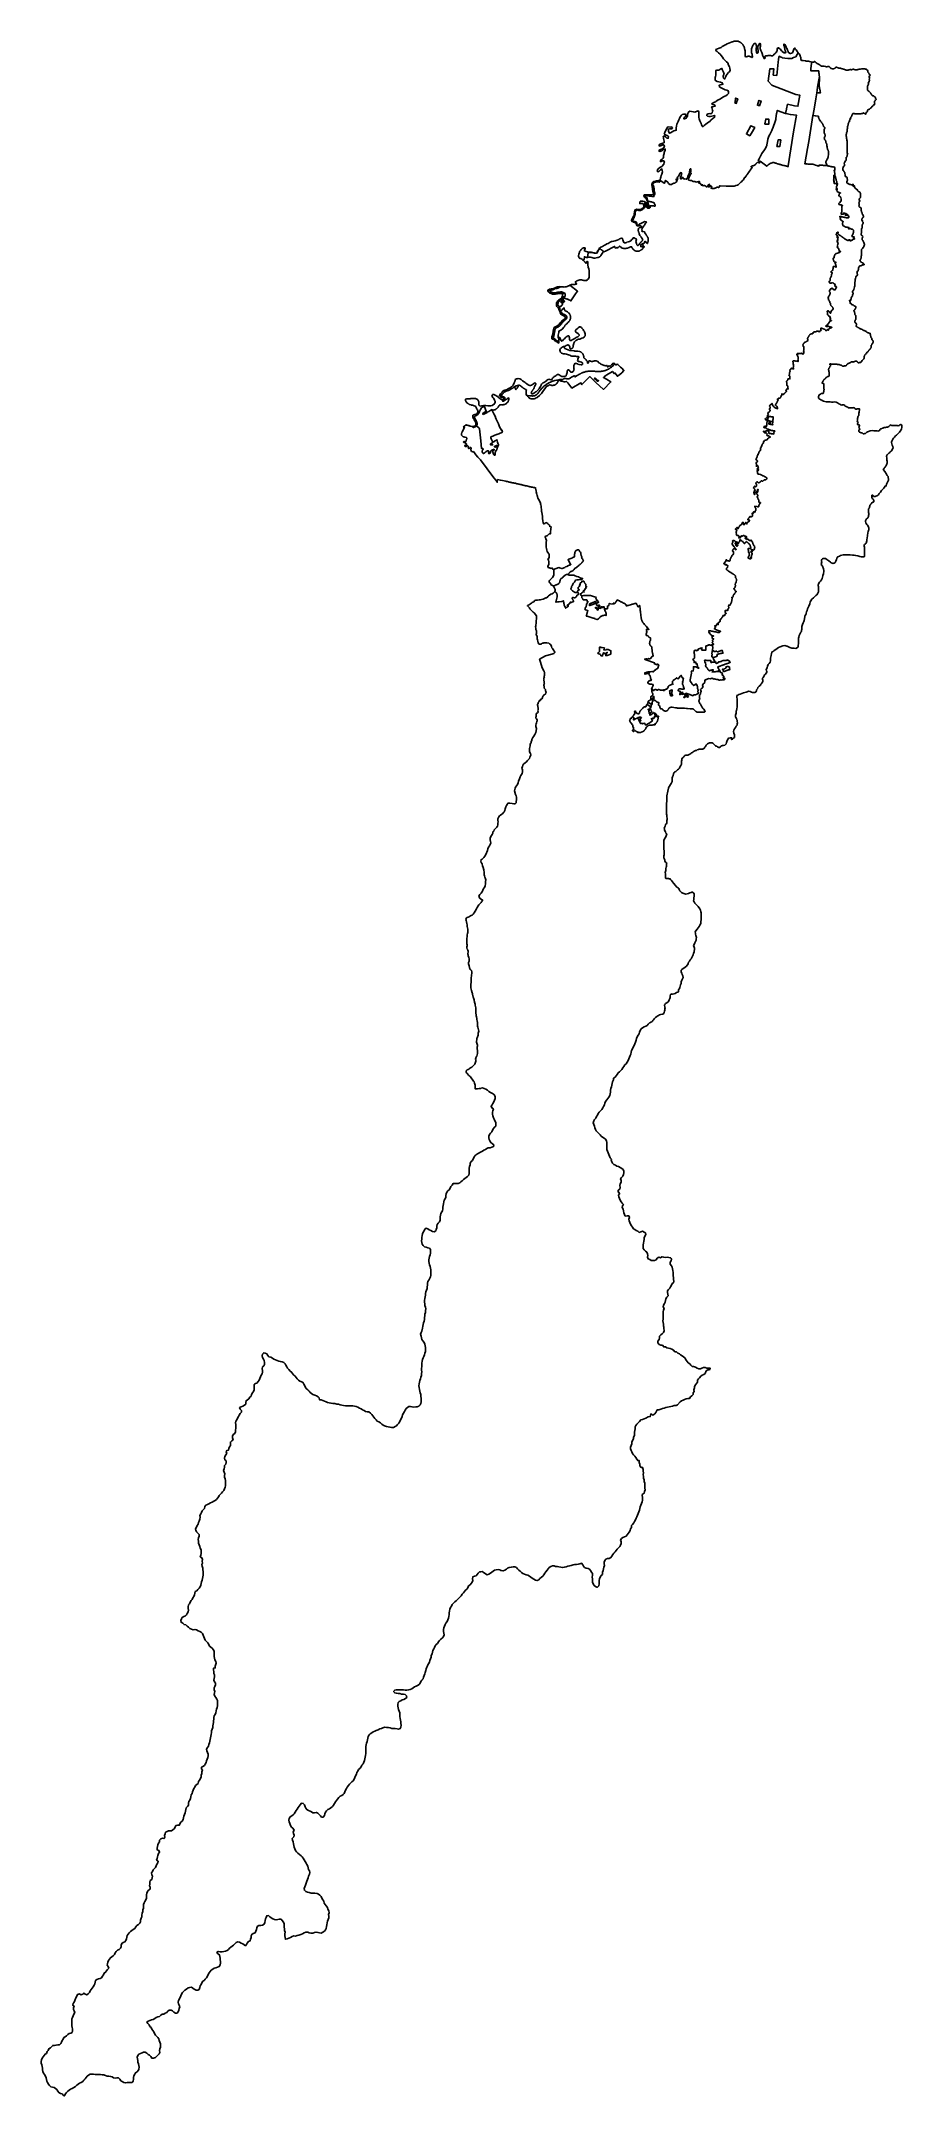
# Model space of a CAD drawing. Header units: inches. Extents: x -74.45 to -73.99, y 3.73 to 4.84.
import ezdxf

# ---------------------------------------------------------------- set-up
doc = ezdxf.new("R2010")
doc.units = ezdxf.units.IN
doc.header["$MEASUREMENT"] = 0
doc.layers.add('temp_wfs_layer', color=251, linetype='Continuous')

msp = doc.modelspace()

# ---------------------------------------------------------------- linework, layer by layer
at = {"layer": 'temp_wfs_layer'}
for points in [[(-74.0756, 4.8368), (-74.0758, 4.8368), (-74.076, 4.8368), (-74.0762, 4.8368), (-74.0764, 4.8367), (-74.0765, 4.8367), (-74.0766, 4.8367), (-74.0768, 4.8367), (-74.0771, 4.8366), (-74.0772, 4.8366), (-74.0774, 4.8365), (-74.0775, 4.8364), (-74.0779, 4.8363), (-74.0787, 4.836), (-74.0796, 4.8357), (-74.0805, 4.8353), (-74.0814, 4.8348), (-74.082, 4.8345), (-74.0821, 4.8344), (-74.0829, 4.834), (-74.0832, 4.8338), (-74.0838, 4.8334), (-74.0848, 4.8329), (-74.0857, 4.8326), (-74.0866, 4.8322), (-74.0867, 4.8318), (-74.0865, 4.8315), (-74.0859, 4.8312), (-74.0852, 4.8304), (-74.0843, 4.8297), (-74.0838, 4.829), (-74.083, 4.8281), (-74.0825, 4.8273), (-74.081, 4.8256), (-74.0802, 4.825), (-74.0799, 4.8239), (-74.0794, 4.823), (-74.0792, 4.8223), (-74.0791, 4.822), (-74.079, 4.8211), (-74.0794, 4.8203), (-74.0799, 4.8198), (-74.0807, 4.8188), (-74.081, 4.8184), (-74.0814, 4.8175), (-74.0816, 4.8167), (-74.082, 4.8164), (-74.0825, 4.8169), (-74.0827, 4.8175), (-74.0828, 4.818), (-74.0825, 4.8185), (-74.0822, 4.8189), (-74.0823, 4.8195), (-74.0826, 4.8201), (-74.0829, 4.8207), (-74.0832, 4.8215), (-74.0834, 4.8221), (-74.084, 4.8218), (-74.085, 4.8211), (-74.0854, 4.8211), (-74.0861, 4.8212), (-74.0866, 4.821), (-74.0866, 4.8202), (-74.0867, 4.8192), (-74.0867, 4.8184), (-74.0868, 4.8177), (-74.087, 4.8171), (-74.087, 4.8168), (-74.0871, 4.816), (-74.0869, 4.8155), (-74.086, 4.8151), (-74.0851, 4.8149), (-74.0842, 4.8147), (-74.0832, 4.8143), (-74.0829, 4.8136), (-74.0835, 4.8134), (-74.0842, 4.8133), (-74.0849, 4.813), (-74.0847, 4.8121), (-74.0841, 4.8118), (-74.0831, 4.8113), (-74.0824, 4.8109), (-74.0817, 4.8106), (-74.0808, 4.8103), (-74.08, 4.81), (-74.0798, 4.8094), (-74.0799, 4.8085), (-74.0805, 4.8079), (-74.0813, 4.8074), (-74.0819, 4.8072), (-74.0826, 4.8067), (-74.0834, 4.8063), (-74.0842, 4.8057), (-74.0849, 4.8054), (-74.0855, 4.8051), (-74.0862, 4.8046), (-74.0866, 4.8043), (-74.0871, 4.804), (-74.0873, 4.8039), (-74.0877, 4.8037), (-74.0885, 4.8033), (-74.0888, 4.8029), (-74.0883, 4.8027), (-74.0876, 4.8025), (-74.0871, 4.8021), (-74.0871, 4.8017), (-74.0884, 4.8014), (-74.089, 4.8014), (-74.0889, 4.801), (-74.0884, 4.7997), (-74.0883, 4.7991), (-74.0884, 4.7989), (-74.0886, 4.7982), (-74.0893, 4.7976), (-74.0901, 4.7978), (-74.0908, 4.7976), (-74.0915, 4.7972), (-74.0916, 4.7967), (-74.0911, 4.7964), (-74.0904, 4.7962), (-74.0897, 4.7962), (-74.0889, 4.7964), (-74.0873, 4.7968), (-74.0872, 4.7962), (-74.0875, 4.7956), (-74.0881, 4.7953), (-74.0894, 4.7942), (-74.0899, 4.7935), (-74.0906, 4.7931), (-74.0913, 4.7926), (-74.0921, 4.792), (-74.0929, 4.7914), (-74.0935, 4.7909), (-74.0939, 4.7908), (-74.094, 4.7911), (-74.0943, 4.7917), (-74.0946, 4.7925), (-74.0953, 4.7939), (-74.0956, 4.7949), (-74.0959, 4.7956), (-74.0959, 4.7966), (-74.0959, 4.7973), (-74.0959, 4.7988), (-74.0961, 4.7992), (-74.0968, 4.799), (-74.0979, 4.7986), (-74.0987, 4.7987), (-74.0998, 4.7989), (-74.1007, 4.7991), (-74.1013, 4.7986), (-74.1017, 4.7979), (-74.1019, 4.7972), (-74.102, 4.7964), (-74.1024, 4.7957), (-74.1028, 4.7952), (-74.1035, 4.7949), (-74.1039, 4.795), (-74.1037, 4.7955), (-74.1035, 4.7958), (-74.1031, 4.7961), (-74.1028, 4.7966), (-74.1028, 4.7972), (-74.1032, 4.7974), (-74.1039, 4.7975), (-74.1047, 4.7973), (-74.1052, 4.7969), (-74.1057, 4.7962), (-74.1061, 4.7956), (-74.1063, 4.7951), (-74.1065, 4.7944), (-74.1069, 4.7936), (-74.1073, 4.7928), (-74.1076, 4.792), (-74.1079, 4.791), (-74.108, 4.7901), (-74.108, 4.7888), (-74.1085, 4.7886), (-74.1092, 4.7884), (-74.111, 4.7875), (-74.1116, 4.7872), (-74.1121, 4.7882), (-74.1122, 4.7886), (-74.1124, 4.7894), (-74.1116, 4.7896), (-74.1111, 4.7895), (-74.1105, 4.7895), (-74.1101, 4.7898), (-74.11, 4.7903), (-74.1104, 4.7906), (-74.111, 4.7905), (-74.1123, 4.7906), (-74.1129, 4.7902), (-74.1134, 4.7892), (-74.1136, 4.7886), (-74.1139, 4.7882), (-74.1141, 4.7876), (-74.1144, 4.7869), (-74.1142, 4.7865), (-74.1137, 4.7863), (-74.1131, 4.786), (-74.1127, 4.786), (-74.1123, 4.7856), (-74.1121, 4.7853), (-74.1123, 4.7845), (-74.1127, 4.7845), (-74.113, 4.7846), (-74.1135, 4.785), (-74.1138, 4.7852), (-74.1143, 4.7856), (-74.1148, 4.7856), (-74.115, 4.7854), (-74.1149, 4.7848), (-74.1148, 4.7843), (-74.1146, 4.7836), (-74.1145, 4.783), (-74.1144, 4.7826), (-74.1144, 4.7822), (-74.1147, 4.782), (-74.1152, 4.7818), (-74.1158, 4.7817), (-74.1163, 4.7815), (-74.117, 4.7812), (-74.1172, 4.7807), (-74.1171, 4.7803), (-74.1165, 4.7804), (-74.1159, 4.7806), (-74.1152, 4.7809), (-74.1147, 4.7809), (-74.1144, 4.7806), (-74.1143, 4.7801), (-74.1147, 4.7795), (-74.1151, 4.7791), (-74.1157, 4.7787), (-74.1164, 4.7784), (-74.1169, 4.7782), (-74.1172, 4.7778), (-74.1172, 4.7775), (-74.1168, 4.7774), (-74.1158, 4.7777), (-74.1153, 4.7781), (-74.1147, 4.7786), (-74.1139, 4.7787), (-74.1139, 4.7781), (-74.1142, 4.7775), (-74.1144, 4.777), (-74.1145, 4.7763), (-74.1148, 4.7752), (-74.1149, 4.7743), (-74.1151, 4.7737), (-74.1156, 4.7733), (-74.1161, 4.7729), (-74.1165, 4.7724), (-74.1166, 4.772), (-74.1161, 4.772), (-74.1157, 4.7721), (-74.1154, 4.7723), (-74.1149, 4.7723), (-74.1143, 4.772), (-74.1145, 4.7714), (-74.1147, 4.7706), (-74.1158, 4.7693), (-74.1168, 4.7688), (-74.1177, 4.768), (-74.1181, 4.7675), (-74.1183, 4.7668), (-74.1177, 4.7665), (-74.1171, 4.7667), (-74.1164, 4.7675), (-74.1157, 4.768), (-74.1155, 4.7672), (-74.1154, 4.7664), (-74.1158, 4.7652), (-74.1161, 4.7644), (-74.1163, 4.7636), (-74.1165, 4.763), (-74.1167, 4.7621), (-74.1168, 4.762), (-74.1168, 4.762), (-74.1168, 4.7619), (-74.1168, 4.7618), (-74.1168, 4.7618), (-74.1168, 4.7618), (-74.1168, 4.7618), (-74.1171, 4.7617), (-74.1173, 4.7617), (-74.1177, 4.7616), (-74.1181, 4.7616), (-74.1186, 4.7616), (-74.1201, 4.7612), (-74.1205, 4.7608), (-74.1209, 4.7605), (-74.121, 4.7602), (-74.1212, 4.7598), (-74.1212, 4.7593), (-74.1212, 4.7592), (-74.1209, 4.7585), (-74.1209, 4.7583), (-74.1208, 4.7578), (-74.1207, 4.7569), (-74.1206, 4.756), (-74.1204, 4.7552), (-74.1202, 4.7544), (-74.1203, 4.7543), (-74.1203, 4.7543), (-74.1204, 4.7542), (-74.1214, 4.7541), (-74.1224, 4.7541), (-74.1229, 4.7541), (-74.1232, 4.7541), (-74.1236, 4.754), (-74.1243, 4.754), (-74.1252, 4.754), (-74.1254, 4.7535), (-74.1252, 4.7532), (-74.1252, 4.7532), (-74.1248, 4.7527), (-74.1248, 4.7527), (-74.1245, 4.7524), (-74.1242, 4.7522), (-74.1242, 4.7522), (-74.124, 4.7517), (-74.1238, 4.7512), (-74.1237, 4.7511), (-74.1232, 4.7499), (-74.1231, 4.7495), (-74.1229, 4.7488), (-74.1227, 4.7482), (-74.1225, 4.7478), (-74.1226, 4.7476), (-74.1226, 4.7474), (-74.1227, 4.7473), (-74.1229, 4.7473), (-74.1229, 4.7473), (-74.1229, 4.7473), (-74.1231, 4.7474), (-74.1231, 4.7474), (-74.1231, 4.7474), (-74.1234, 4.7474), (-74.1234, 4.7474), (-74.1234, 4.7477), (-74.1235, 4.7481), (-74.1237, 4.7487), (-74.124, 4.7496), (-74.1242, 4.7499), (-74.1243, 4.75), (-74.1243, 4.75), (-74.1252, 4.7505), (-74.1261, 4.7507), (-74.1269, 4.7507), (-74.1269, 4.7507), (-74.1269, 4.7507), (-74.1273, 4.7506), (-74.1275, 4.7498), (-74.1276, 4.7495), (-74.1276, 4.7493), (-74.1276, 4.7493), (-74.1273, 4.7493), (-74.1271, 4.7493), (-74.1264, 4.7494), (-74.1261, 4.7495), (-74.1259, 4.7493), (-74.1259, 4.7493), (-74.1258, 4.7492), (-74.1257, 4.749), (-74.1256, 4.7488), (-74.1254, 4.7483), (-74.1254, 4.7475), (-74.1254, 4.7475), (-74.1256, 4.7471), (-74.1261, 4.7468), (-74.1264, 4.7467), (-74.1269, 4.7463), (-74.1274, 4.7462), (-74.1283, 4.7462), (-74.1291, 4.7463), (-74.1301, 4.7459), (-74.1302, 4.7457), (-74.1303, 4.7454), (-74.1305, 4.7449), (-74.1305, 4.7446), (-74.1305, 4.7443), (-74.1306, 4.7441), (-74.1307, 4.7431), (-74.1311, 4.7425), (-74.1313, 4.7418), (-74.1316, 4.7414), (-74.1319, 4.7411), (-74.132, 4.7403), (-74.132, 4.7402), (-74.1317, 4.7397), (-74.1317, 4.7397), (-74.1312, 4.7395), (-74.131, 4.7394), (-74.1309, 4.7394), (-74.1305, 4.7392), (-74.1297, 4.739), (-74.1297, 4.739), (-74.1295, 4.7385), (-74.1294, 4.7378), (-74.1292, 4.7375), (-74.1292, 4.7375), (-74.1288, 4.7373), (-74.1284, 4.7374), (-74.1283, 4.7374), (-74.1282, 4.7374), (-74.1276, 4.7373), (-74.1274, 4.7373), (-74.1272, 4.7373), (-74.1272, 4.7373), (-74.1266, 4.737), (-74.1266, 4.737), (-74.1266, 4.737), (-74.1267, 4.7367), (-74.1268, 4.7366), (-74.127, 4.7365), (-74.127, 4.7365), (-74.1272, 4.7364), (-74.1279, 4.7363), (-74.1283, 4.736), (-74.1283, 4.7355), (-74.1284, 4.7353), (-74.1282, 4.734), (-74.128, 4.7336), (-74.1279, 4.7331), (-74.1275, 4.7322), (-74.1275, 4.7321), (-74.1273, 4.7319), (-74.1269, 4.7314), (-74.1269, 4.7313), (-74.1263, 4.7306), (-74.1261, 4.7302), (-74.1261, 4.7301), (-74.126, 4.7297), (-74.1261, 4.7296), (-74.1262, 4.7294), (-74.1263, 4.7293), (-74.1265, 4.7291), (-74.1265, 4.729), (-74.1268, 4.7288), (-74.127, 4.7286), (-74.1272, 4.7284), (-74.1272, 4.7284), (-74.1272, 4.7284), (-74.1272, 4.7284), (-74.1276, 4.728), (-74.1276, 4.7279), (-74.1281, 4.7272), (-74.1286, 4.7267), (-74.1289, 4.7268), (-74.1289, 4.7268), (-74.129, 4.727), (-74.1291, 4.7271), (-74.1294, 4.7278), (-74.1294, 4.7279), (-74.1296, 4.7284), (-74.1297, 4.7289), (-74.1296, 4.7295), (-74.1294, 4.73), (-74.1295, 4.7303), (-74.1295, 4.7303), (-74.13, 4.7306), (-74.1306, 4.7309), (-74.131, 4.7309), (-74.1314, 4.7307), (-74.1316, 4.7302), (-74.132, 4.7298), (-74.1324, 4.7293), (-74.1332, 4.7289), (-74.1338, 4.7287), (-74.1345, 4.7285), (-74.135, 4.7283), (-74.1356, 4.7283), (-74.1356, 4.7283), (-74.136, 4.7283), (-74.1362, 4.7284), (-74.1362, 4.7284), (-74.1365, 4.7293), (-74.1367, 4.7299), (-74.1369, 4.7305), (-74.1371, 4.7307), (-74.1371, 4.7307), (-74.1374, 4.7307), (-74.1377, 4.7306), (-74.1381, 4.7306), (-74.1383, 4.7304), (-74.1386, 4.7303), (-74.1389, 4.7301), (-74.1397, 4.7297), (-74.1403, 4.7295), (-74.1409, 4.7293), (-74.1417, 4.7291), (-74.1424, 4.729), (-74.1429, 4.7289), (-74.1435, 4.7286), (-74.1441, 4.7282), (-74.1446, 4.7279), (-74.1453, 4.7276), (-74.1461, 4.7272), (-74.1466, 4.7269), (-74.1477, 4.7263), (-74.1486, 4.7259), (-74.1491, 4.7255), (-74.1492, 4.7255), (-74.1495, 4.7251), (-74.1495, 4.725), (-74.1497, 4.7247), (-74.1498, 4.7245), (-74.15, 4.7243), (-74.1501, 4.724), (-74.1502, 4.7239), (-74.1504, 4.7237), (-74.1506, 4.7232), (-74.1507, 4.7229), (-74.1511, 4.7227), (-74.1515, 4.7227), (-74.1517, 4.7227), (-74.1521, 4.7228), (-74.1525, 4.7229), (-74.1526, 4.7229), (-74.1529, 4.723), (-74.1534, 4.7231), (-74.1535, 4.7231), (-74.1537, 4.7232), (-74.154, 4.7232), (-74.1542, 4.7232), (-74.1548, 4.7232), (-74.155, 4.7232), (-74.1552, 4.7232), (-74.1554, 4.7232), (-74.1556, 4.7233), (-74.1556, 4.7233), (-74.1558, 4.7233), (-74.1565, 4.7235), (-74.157, 4.7237), (-74.1571, 4.7237), (-74.1575, 4.7242), (-74.1575, 4.7242), (-74.1575, 4.7243), (-74.1573, 4.7244), (-74.157, 4.725), (-74.1569, 4.7253), (-74.1569, 4.7254), (-74.1569, 4.7255), (-74.1569, 4.7255), (-74.1571, 4.7256), (-74.1574, 4.7255), (-74.1577, 4.7255), (-74.1579, 4.7255), (-74.1586, 4.7252), (-74.159, 4.7248), (-74.159, 4.7248), (-74.1591, 4.7247), (-74.1594, 4.7243), (-74.1598, 4.7238), (-74.1598, 4.7237), (-74.16, 4.7234), (-74.1601, 4.7233), (-74.1601, 4.7233), (-74.1601, 4.7231), (-74.1602, 4.7227), (-74.1603, 4.7226), (-74.1603, 4.7226), (-74.1604, 4.7221), (-74.1604, 4.7217), (-74.1605, 4.7215), (-74.1605, 4.7213), (-74.1605, 4.721), (-74.1605, 4.721), (-74.1605, 4.721), (-74.1605, 4.721), (-74.1604, 4.7205), (-74.1603, 4.7202), (-74.1601, 4.72), (-74.1601, 4.72), (-74.1597, 4.7198), (-74.1595, 4.7198), (-74.1592, 4.7197), (-74.159, 4.7196), (-74.1587, 4.7194), (-74.1585, 4.7192), (-74.1585, 4.7192), (-74.1582, 4.7189), (-74.1579, 4.7187), (-74.1579, 4.7187), (-74.1579, 4.7187), (-74.1578, 4.7188), (-74.1578, 4.7189), (-74.1577, 4.7191), (-74.1576, 4.7193), (-74.1576, 4.7196), (-74.1575, 4.7198), (-74.1574, 4.72), (-74.1574, 4.7202), (-74.1574, 4.7205), (-74.1574, 4.7207), (-74.1572, 4.7207), (-74.1571, 4.7206), (-74.1569, 4.7205), (-74.1566, 4.7205), (-74.1564, 4.7204), (-74.1562, 4.7204), (-74.1561, 4.7204), (-74.1559, 4.7203), (-74.1557, 4.7203), (-74.1557, 4.7203), (-74.1557, 4.7205), (-74.1557, 4.7206), (-74.1557, 4.7206), (-74.1556, 4.7215), (-74.1554, 4.7228), (-74.1553, 4.7231), (-74.1549, 4.7231), (-74.1546, 4.7231), (-74.1544, 4.7231), (-74.1539, 4.723), (-74.1536, 4.723), (-74.1529, 4.7229), (-74.1522, 4.7227), (-74.1518, 4.7226), (-74.1513, 4.7226), (-74.1512, 4.7225), (-74.1511, 4.7226), (-74.1505, 4.7229), (-74.1503, 4.7232), (-74.1501, 4.7235), (-74.15, 4.7239), (-74.1498, 4.7242), (-74.1498, 4.7243), (-74.1495, 4.7247), (-74.1493, 4.7251), (-74.1492, 4.7252), (-74.1489, 4.725), (-74.1487, 4.7248), (-74.1486, 4.7248), (-74.1485, 4.7247), (-74.1483, 4.7245), (-74.1481, 4.7244), (-74.1479, 4.7242), (-74.1477, 4.7241), (-74.1476, 4.724), (-74.1474, 4.7238), (-74.1472, 4.7237), (-74.1471, 4.7236), (-74.147, 4.7236), (-74.147, 4.7235), (-74.1469, 4.7235), (-74.1469, 4.7234), (-74.1469, 4.7234), (-74.1461, 4.7238), (-74.1412, 4.7263), (-74.1412, 4.7263), (-74.1412, 4.7262), (-74.1411, 4.726), (-74.141, 4.7258), (-74.1409, 4.7257), (-74.1408, 4.7255), (-74.1404, 4.7254), (-74.1399, 4.7257), (-74.1395, 4.7255), (-74.1395, 4.7255), (-74.1393, 4.7257), (-74.1391, 4.7259), (-74.1387, 4.7263), (-74.1385, 4.7265), (-74.1385, 4.7265), (-74.1385, 4.7264), (-74.1384, 4.7263), (-74.1383, 4.7263), (-74.1382, 4.7262), (-74.1381, 4.726), (-74.1377, 4.7258), (-74.1374, 4.7255), (-74.1371, 4.7254), (-74.1368, 4.7253), (-74.1365, 4.7253), (-74.1363, 4.7252), (-74.1361, 4.7252), (-74.136, 4.7252), (-74.1357, 4.7252), (-74.1355, 4.7252), (-74.1353, 4.7252), (-74.135, 4.7252), (-74.1349, 4.7252), (-74.1348, 4.7253), (-74.1346, 4.7253), (-74.1345, 4.7253), (-74.1343, 4.7253), (-74.1342, 4.7254), (-74.1341, 4.7254), (-74.1339, 4.7255), (-74.1338, 4.7256), (-74.1337, 4.7256), (-74.1335, 4.7257), (-74.1334, 4.7257), (-74.1333, 4.7257), (-74.1332, 4.7258), (-74.1331, 4.7258), (-74.1329, 4.7259), (-74.1328, 4.7259), (-74.1327, 4.726), (-74.1325, 4.726), (-74.1324, 4.7261), (-74.1323, 4.7261), (-74.1322, 4.7261), (-74.1321, 4.7261), (-74.132, 4.7261), (-74.132, 4.7261), (-74.1319, 4.726), (-74.1319, 4.7259), (-74.1318, 4.7258), (-74.1318, 4.7257), (-74.1318, 4.7256), (-74.1317, 4.7256), (-74.1317, 4.7255), (-74.1316, 4.7254), (-74.1315, 4.7252), (-74.1314, 4.7251), (-74.1313, 4.7249), (-74.1312, 4.7247), (-74.1311, 4.7247), (-74.1311, 4.7246), (-74.131, 4.7246), (-74.131, 4.7245), (-74.1309, 4.7245), (-74.1309, 4.7244), (-74.1308, 4.7244), (-74.1307, 4.7243), (-74.1307, 4.7243), (-74.1306, 4.7242), (-74.1305, 4.7242), (-74.1304, 4.7241), (-74.1304, 4.7241), (-74.1303, 4.724), (-74.1302, 4.724), (-74.1301, 4.724), (-74.13, 4.7239), (-74.1299, 4.7239), (-74.1298, 4.7238), (-74.1297, 4.7238), (-74.1296, 4.7238), (-74.1295, 4.7238), (-74.1294, 4.7237), (-74.1292, 4.7237), (-74.1292, 4.7237), (-74.1291, 4.7237), (-74.129, 4.7237), (-74.1289, 4.7237), (-74.1286, 4.7237), (-74.1284, 4.7237), (-74.1283, 4.7238), (-74.1281, 4.7238), (-74.1279, 4.7238), (-74.1278, 4.7239), (-74.1276, 4.724), (-74.1274, 4.7241), (-74.1272, 4.7242), (-74.1271, 4.7242), (-74.127, 4.7243), (-74.1269, 4.7244), (-74.1268, 4.7244), (-74.1267, 4.7245), (-74.1266, 4.7246), (-74.1265, 4.7247), (-74.1264, 4.7247), (-74.1263, 4.7248), (-74.1263, 4.7248), (-74.1262, 4.7249), (-74.1261, 4.725), (-74.126, 4.7251), (-74.1259, 4.7252), (-74.1258, 4.7254), (-74.1257, 4.7254), (-74.1257, 4.7255), (-74.1257, 4.7255), (-74.1256, 4.7256), (-74.1257, 4.7257), (-74.1258, 4.7258), (-74.1261, 4.726), (-74.1263, 4.7261), (-74.1265, 4.7261), (-74.1267, 4.7262), (-74.1269, 4.7262), (-74.1271, 4.7262), (-74.1271, 4.7263), (-74.1271, 4.727), (-74.1271, 4.727), (-74.127, 4.7271), (-74.1265, 4.7275), (-74.1265, 4.7275), (-74.1262, 4.7277), (-74.1259, 4.7276), (-74.1256, 4.7276), (-74.1252, 4.728), (-74.1248, 4.729), (-74.1245, 4.7289), (-74.1243, 4.7288), (-74.1236, 4.7279), (-74.1235, 4.7279), (-74.1235, 4.728), (-74.1235, 4.728), (-74.1234, 4.7281), (-74.1234, 4.7282), (-74.1233, 4.7284), (-74.1232, 4.7285), (-74.1232, 4.7286), (-74.1232, 4.7286), (-74.1232, 4.7288), (-74.1231, 4.729), (-74.1231, 4.7291), (-74.1231, 4.7293), (-74.1231, 4.7294), (-74.123, 4.7297), (-74.123, 4.7299), (-74.1231, 4.7301), (-74.1231, 4.7303), (-74.1231, 4.7304), (-74.1231, 4.7307), (-74.1232, 4.731), (-74.1233, 4.7312), (-74.1235, 4.7314), (-74.1236, 4.7317), (-74.1237, 4.7318), (-74.1238, 4.732), (-74.1239, 4.7322), (-74.124, 4.7323), (-74.1242, 4.7326), (-74.1244, 4.7329), (-74.1245, 4.733), (-74.1245, 4.7331), (-74.1246, 4.7332), (-74.1246, 4.7333), (-74.1247, 4.7333), (-74.1248, 4.7333), (-74.1248, 4.7335), (-74.1249, 4.7337), (-74.1249, 4.7338), (-74.125, 4.7341), (-74.1259, 4.7344), (-74.1261, 4.7344), (-74.1264, 4.7344), (-74.1264, 4.7344), (-74.1265, 4.7348), (-74.1264, 4.7352), (-74.1265, 4.7356), (-74.1265, 4.7357), (-74.1264, 4.7358), (-74.1263, 4.7359), (-74.1261, 4.7363), (-74.1258, 4.7368), (-74.1254, 4.7374), (-74.1251, 4.7378), (-74.1249, 4.7381), (-74.1248, 4.7383), (-74.1248, 4.7384), (-74.1246, 4.7386), (-74.1245, 4.7386), (-74.1244, 4.7388), (-74.1243, 4.7389), (-74.1242, 4.7391), (-74.1242, 4.7392), (-74.124, 4.7395), (-74.124, 4.7395), (-74.1252, 4.7397), (-74.1252, 4.7397), (-74.1252, 4.7397), (-74.1252, 4.7397), (-74.1253, 4.7396), (-74.1274, 4.7385), (-74.1275, 4.7384), (-74.1275, 4.7384), (-74.1276, 4.7384), (-74.1276, 4.7384), (-74.128, 4.7382), (-74.1279, 4.7382), (-74.1279, 4.7381), (-74.1279, 4.7381), (-74.1279, 4.7381), (-74.128, 4.738), (-74.1279, 4.7378), (-74.128, 4.7378), (-74.1284, 4.7378), (-74.1285, 4.7377), (-74.1285, 4.7377), (-74.1287, 4.7377), (-74.1288, 4.7377), (-74.1288, 4.7377), (-74.1288, 4.7377), (-74.1289, 4.7377), (-74.1289, 4.7377), (-74.1289, 4.7377), (-74.1289, 4.7377), (-74.1289, 4.7378), (-74.1289, 4.7378), (-74.1289, 4.7378), (-74.129, 4.7378), (-74.129, 4.7379), (-74.129, 4.7379), (-74.129, 4.7379), (-74.129, 4.738), (-74.129, 4.738), (-74.129, 4.738), (-74.1291, 4.7381), (-74.1291, 4.7382), (-74.1291, 4.7382), (-74.1291, 4.7385), (-74.1292, 4.7387), (-74.1292, 4.7387), (-74.1292, 4.7388), (-74.1292, 4.7389), (-74.1292, 4.7389), (-74.1292, 4.739), (-74.1293, 4.7391), (-74.1293, 4.7391), (-74.1293, 4.7392), (-74.1294, 4.7392), (-74.1294, 4.7392), (-74.1294, 4.7393), (-74.1294, 4.7393), (-74.1295, 4.7393), (-74.1295, 4.7394), (-74.1296, 4.7394), (-74.1296, 4.7395), (-74.1297, 4.7395), (-74.1298, 4.7395), (-74.1299, 4.7396), (-74.13, 4.7396), (-74.1301, 4.7396), (-74.1302, 4.7397), (-74.1303, 4.7397), (-74.1303, 4.7397), (-74.1304, 4.7397), (-74.1305, 4.7397), (-74.1305, 4.7397), (-74.1305, 4.7397), (-74.1306, 4.7397), (-74.1307, 4.7397), (-74.1308, 4.7398), (-74.1308, 4.7398), (-74.1308, 4.7398), (-74.1309, 4.7398), (-74.1311, 4.7399), (-74.1312, 4.7399), (-74.1312, 4.7399), (-74.1313, 4.7399), (-74.1313, 4.74), (-74.1313, 4.74), (-74.1314, 4.74), (-74.1314, 4.74), (-74.1314, 4.74), (-74.1315, 4.7401), (-74.1315, 4.7401), (-74.1315, 4.7401), (-74.1315, 4.7402), (-74.1315, 4.7402), (-74.1315, 4.7402), (-74.1315, 4.7402), (-74.1316, 4.7402), (-74.1316, 4.7403), (-74.1316, 4.7403), (-74.1316, 4.7403), (-74.1316, 4.7404), (-74.1316, 4.7404), (-74.1316, 4.7404), (-74.1315, 4.7404), (-74.1315, 4.7406), (-74.1315, 4.7406), (-74.1315, 4.7406), (-74.1315, 4.7407), (-74.1314, 4.7408), (-74.1314, 4.7408), (-74.1311, 4.7409), (-74.1309, 4.741), (-74.1309, 4.741), (-74.1308, 4.741), (-74.1309, 4.7412), (-74.1309, 4.7412), (-74.1309, 4.7413), (-74.1309, 4.7414), (-74.1309, 4.7414), (-74.1309, 4.7415), (-74.1309, 4.7415), (-74.1308, 4.7417), (-74.1308, 4.7418), (-74.1308, 4.7418), (-74.1308, 4.7418), (-74.1308, 4.7418), (-74.1307, 4.7418), (-74.1306, 4.7418), (-74.1306, 4.7418), (-74.1306, 4.7421), (-74.1305, 4.7423), (-74.1305, 4.7423), (-74.1304, 4.7426), (-74.1303, 4.7427), (-74.1303, 4.7427), (-74.1303, 4.7428), (-74.1302, 4.7429), (-74.1302, 4.7431), (-74.1301, 4.7433), (-74.13, 4.7434), (-74.13, 4.7435), (-74.13, 4.7435), (-74.13, 4.7436), (-74.13, 4.7437), (-74.13, 4.7438), (-74.13, 4.7438), (-74.13, 4.7439), (-74.13, 4.7439), (-74.13, 4.7439), (-74.13, 4.7439), (-74.13, 4.7442), (-74.1301, 4.7448), (-74.13, 4.745), (-74.13, 4.7452), (-74.13, 4.7454), (-74.1299, 4.7454), (-74.1298, 4.7454), (-74.1296, 4.7453), (-74.1296, 4.7455), (-74.1296, 4.7455), (-74.1296, 4.7455), (-74.1296, 4.7455), (-74.1296, 4.7456), (-74.1295, 4.7457), (-74.1295, 4.7457), (-74.1294, 4.7457), (-74.1293, 4.7458), (-74.1293, 4.7458), (-74.1292, 4.7458), (-74.1291, 4.7458), (-74.1291, 4.7458), (-74.129, 4.7459), (-74.129, 4.7459), (-74.1289, 4.7459), (-74.1288, 4.7459), (-74.1288, 4.7458), (-74.1287, 4.7458), (-74.1281, 4.7457), (-74.1281, 4.7457), (-74.128, 4.7457), (-74.1279, 4.7457), (-74.1278, 4.7457), (-74.1278, 4.7457), (-74.1277, 4.7457), (-74.1276, 4.7457), (-74.1275, 4.7457), (-74.1275, 4.7457), (-74.1274, 4.7457), (-74.1274, 4.7457), (-74.1273, 4.7457), (-74.1273, 4.7457), (-74.1273, 4.7457), (-74.1272, 4.7457), (-74.1271, 4.7457), (-74.127, 4.7457), (-74.127, 4.7457), (-74.1269, 4.7458), (-74.1268, 4.7458), (-74.1267, 4.7458), (-74.1266, 4.7458), (-74.1266, 4.7459), (-74.1265, 4.7459), (-74.1265, 4.7459), (-74.1264, 4.746), (-74.1263, 4.746), (-74.1262, 4.7461), (-74.1261, 4.7462), (-74.126, 4.7462), (-74.1259, 4.7463), (-74.1257, 4.7465), (-74.1254, 4.7467), (-74.1252, 4.7469), (-74.1252, 4.7469), (-74.1251, 4.747), (-74.1251, 4.7471), (-74.125, 4.7471), (-74.1249, 4.7472), (-74.1249, 4.7473), (-74.1249, 4.7473), (-74.1248, 4.7474), (-74.1248, 4.7474), (-74.1248, 4.7475), (-74.1248, 4.7476), (-74.1248, 4.7477), (-74.1248, 4.7477), (-74.1248, 4.7478), (-74.1248, 4.7478), (-74.1248, 4.7479), (-74.1248, 4.748), (-74.1248, 4.7481), (-74.1249, 4.7483), (-74.1249, 4.7484), (-74.125, 4.7485), (-74.125, 4.7488), (-74.125, 4.7489), (-74.1251, 4.7489), (-74.1251, 4.749), (-74.1251, 4.7491), (-74.1252, 4.7491), (-74.1252, 4.7492), (-74.1252, 4.7493), (-74.1252, 4.7493), (-74.1251, 4.7493), (-74.125, 4.7494), (-74.1248, 4.7494), (-74.1247, 4.7494), (-74.1246, 4.7495), (-74.1246, 4.7495), (-74.1245, 4.7495), (-74.1245, 4.7495), (-74.1244, 4.7495), (-74.1244, 4.7493), (-74.1243, 4.7492), (-74.1243, 4.7492), (-74.1243, 4.7491), (-74.1243, 4.7491), (-74.1242, 4.7491), (-74.1242, 4.749), (-74.1241, 4.7486), (-74.1241, 4.7486), (-74.1241, 4.7486), (-74.1241, 4.7485), (-74.124, 4.7482), (-74.124, 4.748), (-74.1239, 4.7476), (-74.1239, 4.7475), (-74.1239, 4.7474), (-74.1239, 4.7474), (-74.1238, 4.7474), (-74.1238, 4.7473), (-74.1238, 4.7472), (-74.1237, 4.7471), (-74.1237, 4.7471), (-74.1236, 4.747), (-74.1236, 4.747), (-74.1236, 4.747), (-74.1235, 4.747), (-74.1235, 4.747), (-74.1234, 4.7469), (-74.1233, 4.7469), (-74.1233, 4.7469), (-74.1232, 4.7468), (-74.1232, 4.7468), (-74.1231, 4.7468), (-74.123, 4.7468), (-74.123, 4.7468), (-74.1229, 4.7468), (-74.1228, 4.7468), (-74.1228, 4.7468), (-74.1227, 4.7468), (-74.1226, 4.7468), (-74.1225, 4.7468), (-74.1224, 4.7469), (-74.1224, 4.7469), (-74.1223, 4.7469), (-74.1222, 4.747), (-74.1222, 4.747), (-74.1221, 4.7471), (-74.1221, 4.7471), (-74.1221, 4.7471), (-74.122, 4.7472), (-74.122, 4.7473), (-74.122, 4.7474), (-74.122, 4.7474), (-74.122, 4.7474), (-74.122, 4.7475), (-74.122, 4.7476), (-74.122, 4.7477), (-74.122, 4.7478), (-74.122, 4.7478), (-74.122, 4.7478), (-74.122, 4.7479), (-74.122, 4.7479), (-74.122, 4.748), (-74.122, 4.7481), (-74.1221, 4.7482), (-74.1221, 4.7482), (-74.1221, 4.7482), (-74.122, 4.7482), (-74.1219, 4.7482), (-74.1218, 4.7482), (-74.1217, 4.7482), (-74.1217, 4.7482), (-74.1217, 4.7482), (-74.1216, 4.7482), (-74.1216, 4.7482), (-74.1215, 4.7482), (-74.1215, 4.7482), (-74.1214, 4.7482), (-74.1214, 4.7482), (-74.1213, 4.7482), (-74.1212, 4.7482), (-74.1212, 4.7482), (-74.1211, 4.7482), (-74.121, 4.7482), (-74.1209, 4.7482), (-74.1208, 4.7482), (-74.1208, 4.7481), (-74.1207, 4.7481), (-74.1207, 4.7481), (-74.1207, 4.7481), (-74.1206, 4.7481), (-74.1205, 4.7481), (-74.1205, 4.7481), (-74.1205, 4.7481), (-74.1204, 4.7481), (-74.1204, 4.7481), (-74.1203, 4.7481), (-74.1203, 4.7481), (-74.1202, 4.7481), (-74.1202, 4.7481), (-74.1201, 4.7481), (-74.1198, 4.748), (-74.1194, 4.748), (-74.1194, 4.748), (-74.1194, 4.748), (-74.1194, 4.7484), (-74.1201, 4.75), (-74.1201, 4.75), (-74.1202, 4.75), (-74.1203, 4.75), (-74.1204, 4.75), (-74.1205, 4.75), (-74.1206, 4.75), (-74.1207, 4.7501), (-74.1207, 4.7501), (-74.1208, 4.7501), (-74.1209, 4.7501), (-74.121, 4.7501), (-74.1211, 4.7502), (-74.1212, 4.7502), (-74.1213, 4.7502), (-74.1214, 4.7502), (-74.1215, 4.7502), (-74.1215, 4.7502), (-74.1216, 4.7503), (-74.1217, 4.7503), (-74.1218, 4.7503), (-74.1218, 4.7503), (-74.1219, 4.7503), (-74.122, 4.7504), (-74.1221, 4.7504), (-74.1222, 4.7504), (-74.1223, 4.7504), (-74.1224, 4.7504), (-74.1225, 4.7504), (-74.1226, 4.7505), (-74.1226, 4.7505), (-74.1226, 4.7505), (-74.1227, 4.7505), (-74.1227, 4.7505), (-74.1229, 4.7505), (-74.123, 4.7506), (-74.1231, 4.7506), (-74.1231, 4.7506), (-74.1231, 4.7506), (-74.1231, 4.7507), (-74.1232, 4.7509), (-74.1232, 4.7509), (-74.1233, 4.7509), (-74.1233, 4.751), (-74.1233, 4.751), (-74.1233, 4.751), (-74.1234, 4.7512), (-74.1235, 4.7514), (-74.1235, 4.7515), (-74.1235, 4.7515), (-74.1235, 4.7515), (-74.1235, 4.7515), (-74.1236, 4.7516), (-74.1236, 4.7517), (-74.1237, 4.752), (-74.1237, 4.7521), (-74.1237, 4.7521), (-74.1236, 4.7524), (-74.1236, 4.7524), (-74.1237, 4.7524), (-74.1241, 4.7525), (-74.1242, 4.7526), (-74.1242, 4.7526), (-74.1243, 4.7527), (-74.1243, 4.7527), (-74.1243, 4.7527), (-74.1245, 4.7528), (-74.1246, 4.753), (-74.1246, 4.7533), (-74.1246, 4.7533), (-74.1246, 4.7533), (-74.1247, 4.7533), (-74.1248, 4.7534), (-74.1248, 4.7534), (-74.1247, 4.7537), (-74.1247, 4.7537), (-74.1246, 4.7537), (-74.1244, 4.7536), (-74.124, 4.7536), (-74.1239, 4.7536), (-74.1239, 4.7536), (-74.1238, 4.7536), (-74.1237, 4.7536), (-74.1236, 4.7536), (-74.1235, 4.7536), (-74.1234, 4.7536), (-74.1233, 4.7535), (-74.1233, 4.7536), (-74.1232, 4.7536), (-74.1231, 4.7535), (-74.123, 4.7535), (-74.123, 4.7535), (-74.123, 4.7536), (-74.123, 4.7536), (-74.123, 4.7537), (-74.123, 4.7537), (-74.1229, 4.7536), (-74.1229, 4.7536), (-74.1228, 4.7536), (-74.1227, 4.7536), (-74.1225, 4.7535), (-74.1225, 4.7534), (-74.1224, 4.7534), (-74.1223, 4.7534), (-74.1223, 4.7534), (-74.1223, 4.7533), (-74.1222, 4.7533), (-74.122, 4.7533), (-74.122, 4.7533), (-74.122, 4.7533), (-74.1217, 4.7533), (-74.1216, 4.7533), (-74.1215, 4.7533), (-74.1215, 4.7533), (-74.1214, 4.7533), (-74.1212, 4.7533), (-74.1211, 4.7532), (-74.1209, 4.7532), (-74.1209, 4.7532), (-74.1209, 4.7532), (-74.1207, 4.7532), (-74.1206, 4.7532), (-74.1206, 4.7532), (-74.1205, 4.7532), (-74.1205, 4.7532), (-74.1205, 4.7532), (-74.1203, 4.7532), (-74.1201, 4.7531), (-74.12, 4.7531), (-74.12, 4.7533), (-74.12, 4.7536), (-74.12, 4.7536), (-74.12, 4.7537), (-74.1199, 4.7538), (-74.1198, 4.7539), (-74.1197, 4.7539), (-74.1197, 4.7539), (-74.1197, 4.754), (-74.1196, 4.754), (-74.1196, 4.7541), (-74.1196, 4.7541), (-74.1196, 4.7542), (-74.1195, 4.7543), (-74.1195, 4.7544), (-74.1195, 4.7545), (-74.1195, 4.7546), (-74.1195, 4.7546), (-74.1195, 4.7547), (-74.1195, 4.7547), (-74.1195, 4.7548), (-74.1195, 4.7549), (-74.1195, 4.755), (-74.1195, 4.7551), (-74.1195, 4.7552), (-74.1195, 4.7552), (-74.1195, 4.7553), (-74.1196, 4.7554), (-74.1196, 4.7555), (-74.1196, 4.7556), (-74.1197, 4.7558), (-74.1197, 4.7559), (-74.1198, 4.756), (-74.1198, 4.756), (-74.1198, 4.7562), (-74.1198, 4.7562), (-74.1198, 4.7562), (-74.1198, 4.7563), (-74.1198, 4.7565), (-74.1199, 4.7565), (-74.1199, 4.7566), (-74.1199, 4.7568), (-74.1199, 4.7568), (-74.1199, 4.7569), (-74.1199, 4.757), (-74.1199, 4.7573), (-74.1199, 4.7574), (-74.1199, 4.7575), (-74.1199, 4.7576), (-74.12, 4.7577), (-74.12, 4.7578), (-74.12, 4.7578), (-74.12, 4.758), (-74.12, 4.7581), (-74.1201, 4.7583), (-74.1201, 4.7584), (-74.1201, 4.7585), (-74.1202, 4.7586), (-74.1202, 4.7587), (-74.1202, 4.7588), (-74.1202, 4.7588), (-74.1203, 4.759), (-74.1204, 4.7591), (-74.1204, 4.7591), (-74.1205, 4.7594), (-74.1206, 4.7595), (-74.1206, 4.7595), (-74.1206, 4.7595), (-74.1206, 4.7596), (-74.1206, 4.7596), (-74.1206, 4.7597), (-74.1206, 4.7597), (-74.1206, 4.7597), (-74.1206, 4.7597), (-74.1206, 4.7598), (-74.1206, 4.7598), (-74.1205, 4.7599), (-74.1205, 4.76), (-74.1205, 4.76), (-74.1204, 4.7601), (-74.1204, 4.7601), (-74.1204, 4.7601), (-74.1203, 4.7602), (-74.1203, 4.7602), (-74.1203, 4.7602), (-74.1202, 4.7603), (-74.1201, 4.7604), (-74.12, 4.7604), (-74.1199, 4.7605), (-74.1198, 4.7606), (-74.1197, 4.7607), (-74.1197, 4.7607), (-74.1197, 4.7607), (-74.1196, 4.7607), (-74.1196, 4.7607), (-74.1195, 4.7608), (-74.1195, 4.7608), (-74.1195, 4.7608), (-74.1193, 4.7608), (-74.1192, 4.7609), (-74.1191, 4.7609), (-74.119, 4.7609), (-74.1189, 4.7609), (-74.1188, 4.761), (-74.1187, 4.761), (-74.1187, 4.761), (-74.1185, 4.761), (-74.1185, 4.761), (-74.1183, 4.761), (-74.118, 4.761), (-74.1177, 4.761), (-74.1177, 4.761), (-74.1176, 4.761), (-74.1174, 4.761), (-74.1173, 4.761), (-74.1173, 4.761), (-74.1172, 4.761), (-74.1172, 4.761), (-74.117, 4.7608), (-74.1168, 4.7611), (-74.1167, 4.7612), (-74.1166, 4.7613), (-74.1165, 4.7614), (-74.1164, 4.7616), (-74.1164, 4.7616), (-74.1163, 4.7616), (-74.1144, 4.7603), (-74.1144, 4.7603), (-74.1144, 4.7603), (-74.1144, 4.7603), (-74.1144, 4.7603), (-74.1143, 4.7603), (-74.1143, 4.7603), (-74.1137, 4.7618), (-74.1125, 4.7608), (-74.1121, 4.7602), (-74.1114, 4.7596), (-74.1112, 4.7596), (-74.1111, 4.7596), (-74.1104, 4.7596), (-74.1103, 4.7597), (-74.11, 4.76), (-74.1098, 4.7601), (-74.1094, 4.7602), (-74.1093, 4.7604), (-74.1087, 4.7604), (-74.1083, 4.7606), (-74.1081, 4.7609), (-74.1079, 4.7611), (-74.1076, 4.7614), (-74.1076, 4.7614), (-74.1076, 4.7614), (-74.1076, 4.7615), (-74.1073, 4.762), (-74.1074, 4.762), (-74.1077, 4.7619), (-74.1077, 4.7619), (-74.108, 4.7619), (-74.108, 4.762), (-74.1081, 4.7621), (-74.1081, 4.7623), (-74.1078, 4.7627), (-74.107, 4.7626), (-74.107, 4.7626), (-74.1072, 4.7627), (-74.1074, 4.7628), (-74.1074, 4.7628), (-74.1074, 4.7629), (-74.1075, 4.763), (-74.1074, 4.7632), (-74.1074, 4.7633), (-74.1073, 4.7636), (-74.1068, 4.7639), (-74.1065, 4.7645), (-74.1063, 4.765), (-74.1062, 4.7651), (-74.1058, 4.7657), (-74.1058, 4.7657), (-74.1058, 4.7658), (-74.1057, 4.7659), (-74.1056, 4.766), (-74.1052, 4.7659), (-74.1051, 4.7655), (-74.105, 4.7651), (-74.1053, 4.7645), (-74.1053, 4.7643), (-74.1054, 4.7641), (-74.1056, 4.7636), (-74.1057, 4.7628), (-74.1057, 4.7627), (-74.1057, 4.7627), (-74.1052, 4.7627), (-74.1051, 4.7628), (-74.105, 4.7628), (-74.1049, 4.763), (-74.1048, 4.7632), (-74.1047, 4.7633), (-74.1047, 4.7633), (-74.1046, 4.7634), (-74.1046, 4.7634), (-74.1045, 4.7634), (-74.1044, 4.7634), (-74.1043, 4.7633), (-74.1042, 4.7631), (-74.1042, 4.7628), (-74.1035, 4.7625), (-74.1033, 4.7626), (-74.1026, 4.7624), (-74.1025, 4.7624), (-74.1025, 4.7624), (-74.1024, 4.7624), (-74.1022, 4.7629), (-74.102, 4.763), (-74.1019, 4.763), (-74.1018, 4.7635), (-74.1017, 4.7641), (-74.101, 4.7653), (-74.101, 4.7654), (-74.101, 4.7655), (-74.1009, 4.7659), (-74.1008, 4.766), (-74.1007, 4.7676), (-74.1007, 4.7677), (-74.1005, 4.7679), (-74.1004, 4.768), (-74.1004, 4.768), (-74.1002, 4.768), (-74.1, 4.7678), (-74.1001, 4.7676), (-74.1001, 4.7674), (-74.1001, 4.7667), (-74.1003, 4.7658), (-74.1, 4.7657), (-74.1, 4.7656), (-74.1, 4.7655), (-74.1, 4.7655), (-74.1, 4.7653), (-74.1003, 4.765), (-74.1005, 4.7646), (-74.101, 4.7635), (-74.1013, 4.7626), (-74.1013, 4.7626), (-74.1014, 4.7624), (-74.1014, 4.7622), (-74.1014, 4.7621), (-74.1013, 4.762), (-74.1006, 4.7618), (-74.1001, 4.7617), (-74.0998, 4.7617), (-74.0993, 4.7614), (-74.0988, 4.7613), (-74.0986, 4.7612), (-74.0985, 4.7612), (-74.0982, 4.7612), (-74.0982, 4.7612), (-74.0982, 4.7612), (-74.0977, 4.761), (-74.0973, 4.7612), (-74.0972, 4.7612), (-74.0971, 4.7611), (-74.0971, 4.7609), (-74.0965, 4.7611), (-74.0962, 4.7611), (-74.0959, 4.7613), (-74.0955, 4.7613), (-74.0955, 4.7612), (-74.0954, 4.7611), (-74.0954, 4.7608), (-74.0956, 4.7606), (-74.0958, 4.7605), (-74.0958, 4.7604), (-74.0958, 4.7603), (-74.0958, 4.7603), (-74.0957, 4.7603), (-74.0954, 4.7603), (-74.0951, 4.7602), (-74.0951, 4.7601), (-74.0951, 4.76), (-74.0947, 4.7599), (-74.0947, 4.7598), (-74.0947, 4.7596), (-74.0944, 4.7596), (-74.0944, 4.7592), (-74.0941, 4.7595), (-74.094, 4.7596), (-74.0939, 4.7595), (-74.0938, 4.7595), (-74.094, 4.7591), (-74.0936, 4.7591), (-74.0932, 4.7589), (-74.0928, 4.759), (-74.0928, 4.759), (-74.0927, 4.759), (-74.0926, 4.759), (-74.0924, 4.7589), (-74.0924, 4.7589), (-74.0923, 4.7589), (-74.0923, 4.7588), (-74.092, 4.7585), (-74.0918, 4.7583), (-74.0917, 4.7582), (-74.0916, 4.7583), (-74.0915, 4.7584), (-74.0902, 4.7598), (-74.0899, 4.7594), (-74.0905, 4.7588), (-74.0905, 4.7588), (-74.0909, 4.7585), (-74.0909, 4.7585), (-74.0906, 4.7584), (-74.0904, 4.7584), (-74.0902, 4.7583), (-74.0902, 4.7583), (-74.0901, 4.7584), (-74.0901, 4.7584), (-74.0901, 4.7584), (-74.0895, 4.759), (-74.0893, 4.7589), (-74.0893, 4.7588), (-74.0893, 4.7588), (-74.0893, 4.7588), (-74.0892, 4.7587), (-74.0891, 4.7587), (-74.0891, 4.7586), (-74.089, 4.7585), (-74.0889, 4.7585), (-74.0889, 4.7584), (-74.0891, 4.7583), (-74.089, 4.7582), (-74.089, 4.7582), (-74.089, 4.7582), (-74.0889, 4.7581), (-74.0892, 4.7577), (-74.0893, 4.7576), (-74.0893, 4.7576), (-74.0891, 4.7576), (-74.0886, 4.7575), (-74.0886, 4.7575), (-74.0886, 4.7575), (-74.0885, 4.7575), (-74.0885, 4.7575), (-74.0884, 4.7575), (-74.0884, 4.7575), (-74.0884, 4.7575), (-74.0883, 4.7575), (-74.0883, 4.7575), (-74.0882, 4.7575), (-74.0882, 4.7575), (-74.0881, 4.7575), (-74.0881, 4.7575), (-74.088, 4.7575), (-74.088, 4.7575), (-74.0879, 4.7575), (-74.0879, 4.7575), (-74.0879, 4.7575), (-74.0878, 4.7574), (-74.0878, 4.7574), (-74.0878, 4.7574), (-74.0878, 4.7574), (-74.0878, 4.7574), (-74.0878, 4.7574), (-74.0877, 4.7574), (-74.0877, 4.7574), (-74.0876, 4.7575), (-74.0876, 4.7575), (-74.0876, 4.7575), (-74.0876, 4.7575), (-74.0876, 4.7575), (-74.0876, 4.7575), (-74.0875, 4.7575), (-74.0874, 4.7575), (-74.0874, 4.7576), (-74.0873, 4.7576), (-74.0873, 4.7576), (-74.0872, 4.7576), (-74.0872, 4.7576), (-74.0872, 4.7576), (-74.0871, 4.7577), (-74.0871, 4.7577), (-74.087, 4.7577), (-74.087, 4.7577), (-74.087, 4.7577), (-74.0869, 4.7577), (-74.0869, 4.7578), (-74.0869, 4.7578), (-74.0869, 4.7578), (-74.0868, 4.7578), (-74.0868, 4.7578), (-74.0868, 4.7578), (-74.0867, 4.7578), (-74.0867, 4.7578), (-74.0866, 4.7579), (-74.0866, 4.7579), (-74.0866, 4.7579), (-74.0865, 4.7579), (-74.0865, 4.7579), (-74.0864, 4.758), (-74.0863, 4.758), (-74.0863, 4.758), (-74.0863, 4.758), (-74.0863, 4.758), (-74.0862, 4.758), (-74.0862, 4.7581), (-74.0861, 4.7581), (-74.0861, 4.7581), (-74.086, 4.7581), (-74.0859, 4.7581), (-74.0859, 4.7581), (-74.0858, 4.7581), (-74.0858, 4.7581), (-74.0857, 4.7581), (-74.0857, 4.7581), (-74.0856, 4.7581), (-74.0856, 4.7581), (-74.0855, 4.758), (-74.0855, 4.758), (-74.0854, 4.758), (-74.0854, 4.758), (-74.0853, 4.758), (-74.0853, 4.758), (-74.0853, 4.758), (-74.0853, 4.758), (-74.0852, 4.758), (-74.0852, 4.758), (-74.0852, 4.758), (-74.0852, 4.758), (-74.0851, 4.758), (-74.0851, 4.758), (-74.0851, 4.758), (-74.0846, 4.7589), (-74.0845, 4.7589), (-74.0844, 4.7589), (-74.0844, 4.7589), (-74.0844, 4.7589), (-74.0811, 4.7588), (-74.0776, 4.7588), (-74.0771, 4.7588), (-74.077, 4.7588), (-74.0768, 4.7588), (-74.0763, 4.7589), (-74.076, 4.759), (-74.0757, 4.7591), (-74.0757, 4.7591), (-74.075, 4.7593), (-74.0747, 4.7595), (-74.0745, 4.7596), (-74.0739, 4.7601), (-74.0732, 4.7608), (-74.0729, 4.7611), (-74.0725, 4.7615), (-74.0722, 4.7619), (-74.0721, 4.7619), (-74.0721, 4.7619), (-74.0719, 4.762), (-74.0719, 4.7621), (-74.0719, 4.7621), (-74.0719, 4.7621), (-74.0719, 4.7621), (-74.0718, 4.7621), (-74.0716, 4.7626), (-74.0715, 4.7627), (-74.0715, 4.7629), (-74.0714, 4.7632), (-74.0713, 4.7632), (-74.0711, 4.7632), (-74.0703, 4.7643), (-74.0703, 4.7643), (-74.07, 4.7646), (-74.0699, 4.7649), (-74.0698, 4.765), (-74.0692, 4.7657), (-74.069, 4.766), (-74.0684, 4.7669), (-74.0683, 4.7672), (-74.0682, 4.7673), (-74.0677, 4.768), (-74.0671, 4.7689), (-74.0676, 4.7692), (-74.0677, 4.7693), (-74.0675, 4.7694), (-74.0673, 4.7695), (-74.0671, 4.7696), (-74.0669, 4.7696), (-74.0666, 4.7697), (-74.0662, 4.7699), (-74.0658, 4.7701), (-74.0654, 4.7704), (-74.065, 4.7707), (-74.0649, 4.7709), (-74.0648, 4.771), (-74.0643, 4.7716), (-74.0642, 4.7716), (-74.0641, 4.7715), (-74.064, 4.7715), (-74.0639, 4.7715), (-74.0637, 4.7714), (-74.0636, 4.7713), (-74.0633, 4.7711), (-74.0633, 4.7711), (-74.0629, 4.772), (-74.0637, 4.7724), (-74.0638, 4.7723), (-74.0638, 4.7724), (-74.0637, 4.7728), (-74.0634, 4.7734), (-74.0634, 4.7735), (-74.0633, 4.7735), (-74.0632, 4.7737), (-74.0631, 4.7739), (-74.063, 4.7742), (-74.063, 4.7743), (-74.063, 4.7743), (-74.0629, 4.7743), (-74.0629, 4.7744), (-74.0629, 4.7744), (-74.0629, 4.7745), (-74.0628, 4.7745), (-74.0628, 4.7745), (-74.0628, 4.7746), (-74.0628, 4.7746), (-74.0628, 4.7747), (-74.0627, 4.7747), (-74.0627, 4.7748), (-74.0627, 4.7748), (-74.0627, 4.7749), (-74.0626, 4.7749), (-74.0626, 4.7749), (-74.0626, 4.775), (-74.0626, 4.775), (-74.0626, 4.7751), (-74.0625, 4.7751), (-74.0625, 4.7751), (-74.0625, 4.7752), (-74.0625, 4.7752), (-74.0624, 4.7753), (-74.0624, 4.7753), (-74.0624, 4.7754), (-74.0623, 4.7754), (-74.0623, 4.7754), (-74.0623, 4.7755), (-74.0623, 4.7755), (-74.0622, 4.7755), (-74.0622, 4.7756), (-74.0622, 4.7756), (-74.0622, 4.7757), (-74.0622, 4.7757), (-74.0621, 4.7758), (-74.0621, 4.7758), (-74.0621, 4.7758), (-74.0621, 4.776), (-74.0621, 4.776), (-74.0621, 4.7761), (-74.062, 4.7761), (-74.062, 4.7762), (-74.062, 4.7762), (-74.0619, 4.7763), (-74.0619, 4.7763), (-74.0604, 4.7783), (-74.0596, 4.7797), (-74.0596, 4.7797), (-74.0596, 4.78), (-74.0595, 4.7802), (-74.0593, 4.7804), (-74.0593, 4.7804), (-74.0593, 4.7805), (-74.0592, 4.7809), (-74.0592, 4.7809), (-74.0591, 4.7818), (-74.0589, 4.7828), (-74.0587, 4.784), (-74.0585, 4.7846), (-74.0581, 4.7856), (-74.0576, 4.7866), (-74.0571, 4.7876), (-74.0566, 4.7886), (-74.0563, 4.7892), (-74.0561, 4.7895), (-74.0558, 4.7905), (-74.0554, 4.7915), (-74.0551, 4.7925), (-74.0545, 4.794), (-74.0544, 4.7945), (-74.0544, 4.7951), (-74.0543, 4.7952), (-74.0541, 4.7978), (-74.0539, 4.7982), (-74.0536, 4.7995), (-74.0491, 4.7979), (-74.0491, 4.7979), (-74.0486, 4.8001), (-74.0486, 4.8004), (-74.0481, 4.8028), (-74.0443, 4.802), (-74.0425, 4.8017), (-74.0415, 4.8077), (-74.0436, 4.8081), (-74.0561, 4.8129), (-74.0565, 4.8131), (-74.0585, 4.8152), (-74.0576, 4.8219), (-74.0554, 4.8218), (-74.0558, 4.8185), (-74.0539, 4.8183), (-74.0531, 4.8254), (-74.0529, 4.8268), (-74.0529, 4.8269), (-74.0527, 4.8282), (-74.0524, 4.8286), (-74.0524, 4.8286), (-74.0523, 4.8286), (-74.0521, 4.8285), (-74.052, 4.8284), (-74.0518, 4.8283), (-74.0516, 4.8282), (-74.0513, 4.8281), (-74.0513, 4.8281), (-74.0512, 4.828), (-74.0512, 4.828), (-74.0511, 4.828), (-74.0511, 4.828), (-74.051, 4.8279), (-74.051, 4.8279), (-74.0509, 4.8279), (-74.0509, 4.8278), (-74.0508, 4.8278), (-74.0495, 4.8276), (-74.048, 4.8274), (-74.0461, 4.8274), (-74.0457, 4.8274), (-74.0448, 4.8279), (-74.0437, 4.8284), (-74.0429, 4.8296), (-74.0426, 4.8303), (-74.0425, 4.8307), (-74.0428, 4.831), (-74.0431, 4.8315), (-74.0435, 4.8321), (-74.0438, 4.8324), (-74.0439, 4.8326), (-74.044, 4.8327), (-74.0441, 4.833), (-74.0443, 4.833), (-74.0443, 4.833), (-74.0445, 4.8328), (-74.0447, 4.8324), (-74.0449, 4.8319), (-74.0451, 4.8313), (-74.0453, 4.8309), (-74.0455, 4.8305), (-74.046, 4.8303), (-74.0464, 4.8301), (-74.0466, 4.8301), (-74.0476, 4.8306), (-74.0478, 4.831), (-74.0478, 4.8311), (-74.0481, 4.8319), (-74.0483, 4.8324), (-74.0485, 4.833), (-74.0488, 4.8334), (-74.0489, 4.8337), (-74.0491, 4.8343), (-74.0493, 4.8348), (-74.0497, 4.835), (-74.05, 4.8352), (-74.0501, 4.8349), (-74.05, 4.8345), (-74.0499, 4.8341), (-74.0498, 4.8337), (-74.0497, 4.8332), (-74.0496, 4.8328), (-74.0496, 4.8324), (-74.0493, 4.8316), (-74.0491, 4.8312), (-74.049, 4.831), (-74.049, 4.8309), (-74.049, 4.8309), (-74.049, 4.8306), (-74.0493, 4.8305), (-74.0494, 4.8305), (-74.0499, 4.8305), (-74.0502, 4.8306), (-74.0503, 4.8305), (-74.0507, 4.8309), (-74.051, 4.8313), (-74.0513, 4.8316), (-74.0516, 4.832), (-74.0519, 4.8324), (-74.0524, 4.8327), (-74.0528, 4.8331), (-74.0533, 4.8331), (-74.0536, 4.8327), (-74.0536, 4.8323), (-74.0537, 4.8318), (-74.0539, 4.8314), (-74.0541, 4.8309), (-74.0543, 4.8306), (-74.0546, 4.8302), (-74.055, 4.8299), (-74.0555, 4.8296), (-74.0557, 4.8292), (-74.056, 4.8289), (-74.0563, 4.8288), (-74.0567, 4.8289), (-74.0572, 4.829), (-74.0578, 4.8291), (-74.0585, 4.829), (-74.059, 4.8289), (-74.0597, 4.8288), (-74.0602, 4.8286), (-74.0604, 4.8283), (-74.0602, 4.8279), (-74.0602, 4.8276), (-74.0604, 4.8275), (-74.0607, 4.8274), (-74.0609, 4.8277), (-74.061, 4.8281), (-74.0612, 4.8285), (-74.0613, 4.8288), (-74.0615, 4.8291), (-74.0616, 4.8295), (-74.0617, 4.8301), (-74.0619, 4.8307), (-74.0621, 4.831), (-74.0623, 4.8314), (-74.0625, 4.8317), (-74.0627, 4.8322), (-74.0628, 4.8326), (-74.0628, 4.8335), (-74.0627, 4.8341), (-74.0626, 4.8347), (-74.0626, 4.8352), (-74.0628, 4.8355), (-74.063, 4.8356), (-74.0632, 4.8354), (-74.0634, 4.8352), (-74.0636, 4.8348), (-74.0638, 4.8343), (-74.0641, 4.8339), (-74.0642, 4.8336), (-74.0641, 4.8333), (-74.0641, 4.8329), (-74.064, 4.8326), (-74.064, 4.8323), (-74.0639, 4.8321), (-74.0638, 4.8317), (-74.0639, 4.8312), (-74.0639, 4.8308), (-74.0641, 4.8304), (-74.0643, 4.8303), (-74.0645, 4.8302), (-74.0647, 4.8304), (-74.0647, 4.8308), (-74.0648, 4.8311), (-74.0649, 4.8313), (-74.065, 4.8319), (-74.065, 4.8322), (-74.065, 4.8326), (-74.0649, 4.833), (-74.0648, 4.8333), (-74.0647, 4.8338), (-74.0648, 4.8342), (-74.0649, 4.8345), (-74.065, 4.8349), (-74.0651, 4.8352), (-74.0652, 4.8354), (-74.0655, 4.8355), (-74.0658, 4.8355), (-74.0661, 4.8354), (-74.0663, 4.8351), (-74.0665, 4.8348), (-74.0667, 4.8344), (-74.0669, 4.834), (-74.0671, 4.8336), (-74.0673, 4.8331), (-74.0674, 4.8327), (-74.0674, 4.8322), (-74.0674, 4.8317), (-74.0674, 4.8313), (-74.0674, 4.8309), (-74.0674, 4.8305), (-74.0673, 4.8301), (-74.0672, 4.8298), (-74.0671, 4.8293), (-74.0671, 4.829), (-74.067, 4.8286), (-74.067, 4.8283), (-74.067, 4.8281), (-74.0671, 4.828), (-74.0673, 4.828), (-74.0675, 4.8281), (-74.0677, 4.8283), (-74.068, 4.8284), (-74.0683, 4.8285), (-74.0685, 4.8286), (-74.0687, 4.8286), (-74.0689, 4.8286), (-74.0691, 4.8286), (-74.0692, 4.8286), (-74.0693, 4.8286), (-74.0696, 4.8285), (-74.0699, 4.8285), (-74.0701, 4.8284), (-74.0703, 4.8283), (-74.0704, 4.8284), (-74.0706, 4.8283), (-74.0707, 4.8284), (-74.0708, 4.8286), (-74.0708, 4.8289), (-74.0709, 4.8293), (-74.0709, 4.8294), (-74.0708, 4.8298), (-74.0709, 4.8302), (-74.0709, 4.8304), (-74.0709, 4.8309), (-74.0708, 4.8312), (-74.0709, 4.8316), (-74.071, 4.832), (-74.071, 4.8323), (-74.0712, 4.8327), (-74.0713, 4.8331), (-74.0713, 4.8333), (-74.0715, 4.8335), (-74.0715, 4.8338), (-74.0716, 4.834), (-74.0717, 4.834), (-74.0717, 4.8342), (-74.0719, 4.8345), (-74.0721, 4.8347), (-74.0722, 4.8349), (-74.0726, 4.8354), (-74.0728, 4.8356), (-74.0731, 4.8357), (-74.0732, 4.8359), (-74.0733, 4.8359), (-74.0734, 4.836), (-74.0736, 4.8362), (-74.074, 4.8364), (-74.0744, 4.8366), (-74.0745, 4.8367), (-74.0748, 4.8367), (-74.0749, 4.8367), (-74.0752, 4.8367), (-74.0754, 4.8368)], [(-74.0333, 4.8256), (-74.0326, 4.8251), (-74.0321, 4.8248), (-74.0315, 4.8244), (-74.0315, 4.8244), (-74.0315, 4.8244), (-74.0311, 4.8241), (-74.0305, 4.8238), (-74.0303, 4.8237), (-74.0303, 4.8236), (-74.0301, 4.8234), (-74.0298, 4.8232), (-74.0296, 4.8232), (-74.0293, 4.8233), (-74.0289, 4.8232), (-74.0286, 4.8232), (-74.0283, 4.8232), (-74.0276, 4.8231), (-74.0272, 4.823), (-74.0268, 4.823), (-74.0265, 4.8231), (-74.0261, 4.8231), (-74.0257, 4.8231), (-74.0253, 4.8228), (-74.0252, 4.8226), (-74.0251, 4.8224), (-74.025, 4.8223), (-74.025, 4.8223), (-74.0249, 4.8222), (-74.0249, 4.8222), (-74.0249, 4.8222), (-74.0249, 4.8222), (-74.0248, 4.8222), (-74.0248, 4.8222), (-74.0248, 4.8222), (-74.0248, 4.8222), (-74.0248, 4.8221), (-74.0247, 4.8221), (-74.0247, 4.8221), (-74.0246, 4.8221), (-74.0246, 4.8221), (-74.0246, 4.8221), (-74.0246, 4.8221), (-74.0245, 4.8221), (-74.0244, 4.822), (-74.0244, 4.822), (-74.0244, 4.822), (-74.0244, 4.822), (-74.0243, 4.822), (-74.0243, 4.822), (-74.0243, 4.822), (-74.0243, 4.822), (-74.0242, 4.822), (-74.0242, 4.822), (-74.0242, 4.822), (-74.0242, 4.822), (-74.0241, 4.8219), (-74.0241, 4.8219), (-74.0241, 4.8219), (-74.0241, 4.8219), (-74.0239, 4.8219), (-74.0237, 4.8219), (-74.0236, 4.8219), (-74.0235, 4.8219), (-74.0234, 4.8219), (-74.0234, 4.8219), (-74.0233, 4.8219), (-74.0231, 4.8219), (-74.0229, 4.822), (-74.0228, 4.8221), (-74.0227, 4.8222), (-74.0226, 4.8222), (-74.0226, 4.8223), (-74.0225, 4.8224), (-74.0223, 4.8226), (-74.0218, 4.8227), (-74.0215, 4.8227), (-74.0213, 4.8226), (-74.0209, 4.8224), (-74.0206, 4.8223), (-74.0204, 4.8223), (-74.0202, 4.8223), (-74.0197, 4.8222), (-74.0196, 4.8222), (-74.0195, 4.8222), (-74.0192, 4.822), (-74.019, 4.822), (-74.0188, 4.8219), (-74.0186, 4.8218), (-74.0184, 4.8218), (-74.0182, 4.8217), (-74.018, 4.8217), (-74.0178, 4.8217), (-74.0177, 4.8217), (-74.0175, 4.8216), (-74.0174, 4.8215), (-74.0173, 4.8214), (-74.0171, 4.8214), (-74.0169, 4.8213), (-74.0166, 4.8212), (-74.0164, 4.8212), (-74.0161, 4.8211), (-74.016, 4.8211), (-74.0158, 4.8211), (-74.0155, 4.8212), (-74.0153, 4.8212), (-74.0153, 4.8213), (-74.015, 4.8213), (-74.0148, 4.8214), (-74.0145, 4.8215), (-74.0142, 4.8215), (-74.0141, 4.8215), (-74.014, 4.8214), (-74.0138, 4.8214), (-74.0136, 4.8214), (-74.0133, 4.8215), (-74.0132, 4.8215), (-74.0129, 4.8216), (-74.0126, 4.8217), (-74.0125, 4.8217), (-74.0123, 4.8215), (-74.0121, 4.8215), (-74.0118, 4.8214), (-74.0115, 4.8214), (-74.0113, 4.8214), (-74.0109, 4.8214), (-74.0107, 4.8214), (-74.0103, 4.8215), (-74.0099, 4.8215), (-74.0097, 4.8216), (-74.0096, 4.8216), (-74.0093, 4.8217), (-74.009, 4.8217), (-74.009, 4.8217), (-74.0088, 4.8217), (-74.0086, 4.8218), (-74.0084, 4.8217), (-74.0082, 4.8218), (-74.008, 4.8218), (-74.0078, 4.8218), (-74.0075, 4.8218), (-74.0071, 4.8218), (-74.007, 4.8218), (-74.0068, 4.8218), (-74.0065, 4.8218), (-74.0064, 4.8218), (-74.0061, 4.8217), (-74.0058, 4.8217), (-74.0056, 4.8217), (-74.0055, 4.8215), (-74.0051, 4.8211), (-74.0049, 4.8206), (-74.0048, 4.8201), (-74.0047, 4.8199), (-74.0046, 4.8198), (-74.0045, 4.8197), (-74.0044, 4.8196), (-74.0043, 4.8195), (-74.0043, 4.8193), (-74.0042, 4.8192), (-74.0041, 4.819), (-74.0041, 4.8189), (-74.0037, 4.8187), (-74.0037, 4.8187), (-74.0036, 4.8186), (-74.0036, 4.8185), (-74.0037, 4.8183), (-74.0037, 4.8183), (-74.0042, 4.8179), (-74.0043, 4.8178), (-74.0043, 4.8177), (-74.0042, 4.8174), (-74.004, 4.8173), (-74.004, 4.8172), (-74.0039, 4.8169), (-74.0041, 4.8162), (-74.004, 4.816), (-74.0039, 4.8158), (-74.0039, 4.8156), (-74.0042, 4.8152), (-74.0043, 4.8147), (-74.0047, 4.8142), (-74.0046, 4.8141), (-74.0045, 4.8138), (-74.0045, 4.8136), (-74.0047, 4.8133), (-74.0051, 4.8126), (-74.0051, 4.8122), (-74.005, 4.8118), (-74.005, 4.8113), (-74.005, 4.8108), (-74.005, 4.8105), (-74.005, 4.8103), (-74.0049, 4.8102), (-74.0047, 4.8101), (-74.0044, 4.8099), (-74.0043, 4.8097), (-74.0042, 4.8096), (-74.0038, 4.8093), (-74.0036, 4.8091), (-74.0036, 4.8091), (-74.0035, 4.8089), (-74.0034, 4.8089), (-74.0034, 4.8087), (-74.0033, 4.8086), (-74.0033, 4.8085), (-74.0032, 4.8085), (-74.0031, 4.8084), (-74.0029, 4.8081), (-74.0028, 4.8078), (-74.0026, 4.8077), (-74.0026, 4.8076), (-74.0025, 4.8075), (-74.0023, 4.8074), (-74.0021, 4.8073), (-74.0019, 4.8073), (-74.0017, 4.8073), (-74.0017, 4.8073), (-74.0017, 4.8072), (-74.0016, 4.8071), (-74.0016, 4.807), (-74.0015, 4.8069), (-74.0013, 4.8068), (-74.0011, 4.8068), (-74.001, 4.8067), (-74.001, 4.8067), (-74.0009, 4.8066), (-74.0009, 4.8064), (-74.0008, 4.8064), (-74.0007, 4.8063), (-74.0007, 4.8062), (-74.0007, 4.8059), (-74.0007, 4.8059), (-74.0007, 4.8058), (-74.0006, 4.8058), (-74.0005, 4.8057), (-74.0004, 4.8056), (-74.0004, 4.8056), (-74.0004, 4.8055), (-74.0004, 4.8054), (-74.0006, 4.8052), (-74.0007, 4.8051), (-74.0009, 4.8049), (-74.001, 4.8047), (-74.001, 4.8046), (-74.0011, 4.8045), (-74.0011, 4.8045), (-74.0011, 4.8045), (-74.0012, 4.8044), (-74.0013, 4.8043), (-74.0013, 4.8041), (-74.0012, 4.8038), (-74.0012, 4.8036), (-74.0011, 4.8032), (-74.0012, 4.8028), (-74.0012, 4.8027), (-74.0012, 4.8025), (-74.0013, 4.8025), (-74.0013, 4.8024), (-74.0016, 4.8025), (-74.0018, 4.8024), (-74.0019, 4.8024), (-74.0019, 4.8023), (-74.002, 4.8022), (-74.0021, 4.802), (-74.0021, 4.8019), (-74.0022, 4.8018), (-74.0022, 4.8017), (-74.0023, 4.8017), (-74.0024, 4.8017), (-74.0025, 4.8017), (-74.0026, 4.8016), (-74.0027, 4.8015), (-74.0028, 4.8013), (-74.0029, 4.8012), (-74.0029, 4.801), (-74.0032, 4.8008), (-74.0032, 4.8008), (-74.0034, 4.8007), (-74.0034, 4.8006), (-74.0037, 4.8005), (-74.004, 4.8002), (-74.0044, 4.7999), (-74.0045, 4.7999), (-74.005, 4.7997), (-74.005, 4.7997), (-74.005, 4.7996), (-74.0051, 4.7993), (-74.0051, 4.7991), (-74.0053, 4.7988), (-74.0057, 4.7984), (-74.0057, 4.7983), (-74.0058, 4.7982), (-74.0058, 4.798), (-74.006, 4.7978), (-74.006, 4.7974), (-74.0061, 4.7974), (-74.0061, 4.7974), (-74.0062, 4.7977), (-74.0063, 4.7978), (-74.0065, 4.7979), (-74.0067, 4.7979), (-74.0068, 4.7979), (-74.007, 4.798), (-74.0072, 4.7981), (-74.0073, 4.7981), (-74.0075, 4.7979), (-74.008, 4.7979), (-74.0082, 4.7978), (-74.0084, 4.7977), (-74.0086, 4.7976), (-74.0089, 4.7976), (-74.0091, 4.7976), (-74.0092, 4.7976), (-74.0094, 4.7976), (-74.0096, 4.7976), (-74.01, 4.7976), (-74.0106, 4.7976), (-74.0109, 4.7977), (-74.0115, 4.7977), (-74.0119, 4.7977), (-74.0123, 4.7978), (-74.0124, 4.7978), (-74.0124, 4.7978), (-74.0125, 4.7979), (-74.0126, 4.7979), (-74.0127, 4.7979), (-74.0128, 4.7979), (-74.0129, 4.7979), (-74.013, 4.7978), (-74.0132, 4.7976), (-74.0132, 4.7975), (-74.0133, 4.7971), (-74.0133, 4.7971), (-74.0133, 4.797), (-74.0134, 4.7969), (-74.0134, 4.7968), (-74.0134, 4.7968), (-74.0134, 4.7965), (-74.0134, 4.7964), (-74.0135, 4.7963), (-74.0136, 4.7963), (-74.0137, 4.7962), (-74.014, 4.7959), (-74.014, 4.7959), (-74.014, 4.7958), (-74.0141, 4.7954), (-74.0142, 4.7952), (-74.0143, 4.7952), (-74.0144, 4.7952), (-74.0144, 4.7951), (-74.0144, 4.7951), (-74.0143, 4.795), (-74.0142, 4.7949), (-74.0142, 4.7949), (-74.0142, 4.7948), (-74.0144, 4.7947), (-74.0146, 4.7944), (-74.0147, 4.7941), (-74.0148, 4.794), (-74.0147, 4.7938), (-74.0147, 4.7936), (-74.0148, 4.7934), (-74.0149, 4.7934), (-74.015, 4.7933), (-74.0151, 4.7933), (-74.0151, 4.7931), (-74.0151, 4.7929), (-74.0152, 4.7928), (-74.0153, 4.7926), (-74.0153, 4.7924), (-74.0154, 4.7924), (-74.0154, 4.7922), (-74.0155, 4.7917), (-74.0155, 4.7915), (-74.0156, 4.7913), (-74.0157, 4.7911), (-74.0158, 4.7909), (-74.0158, 4.7905), (-74.0159, 4.7901), (-74.0159, 4.7897), (-74.016, 4.7894), (-74.016, 4.789), (-74.016, 4.7888), (-74.016, 4.7883), (-74.016, 4.7881), (-74.016, 4.7879), (-74.0161, 4.7878), (-74.0163, 4.7875), (-74.0164, 4.7868), (-74.0165, 4.7866), (-74.0166, 4.7865), (-74.0165, 4.786), (-74.0165, 4.7856), (-74.0164, 4.7852), (-74.0164, 4.7847), (-74.0164, 4.7846), (-74.0163, 4.7844), (-74.0162, 4.784), (-74.0161, 4.7839), (-74.0161, 4.7835), (-74.016, 4.783), (-74.016, 4.7825), (-74.016, 4.7822), (-74.016, 4.7819), (-74.016, 4.7816), (-74.016, 4.7814), (-74.016, 4.7812), (-74.016, 4.781), (-74.016, 4.7807), (-74.016, 4.7804), (-74.016, 4.7802), (-74.016, 4.7799), (-74.016, 4.7795), (-74.016, 4.779), (-74.016, 4.7785), (-74.016, 4.7784), (-74.016, 4.7778), (-74.016, 4.777), (-74.016, 4.7768), (-74.016, 4.7765), (-74.0157, 4.776), (-74.0158, 4.7759), (-74.0159, 4.7757), (-74.016, 4.7755), (-74.016, 4.7754), (-74.016, 4.7753), (-74.016, 4.7752), (-74.016, 4.775), (-74.016, 4.7749), (-74.0162, 4.7746), (-74.0162, 4.7744), (-74.0165, 4.7743), (-74.0166, 4.7741), (-74.0166, 4.7738), (-74.0166, 4.7736), (-74.0166, 4.7734), (-74.0166, 4.7732), (-74.0166, 4.7731), (-74.0165, 4.7727), (-74.0168, 4.7724), (-74.0168, 4.7723), (-74.0174, 4.7715), (-74.0176, 4.7707), (-74.0175, 4.7706), (-74.0174, 4.7705), (-74.0174, 4.7705), (-74.0174, 4.7704), (-74.0174, 4.7704), (-74.0174, 4.7703), (-74.0174, 4.7701), (-74.0175, 4.7697), (-74.0177, 4.7695), (-74.018, 4.7693), (-74.0182, 4.7688), (-74.0183, 4.7686), (-74.0184, 4.7681), (-74.0184, 4.7677), (-74.0181, 4.7671), (-74.0178, 4.7667), (-74.0176, 4.7664), (-74.0173, 4.7661), (-74.0173, 4.766), (-74.0172, 4.7659), (-74.0171, 4.7645), (-74.0169, 4.7639), (-74.0166, 4.7638), (-74.0162, 4.7635), (-74.016, 4.7632), (-74.016, 4.7629), (-74.0159, 4.7619), (-74.016, 4.7615), (-74.0161, 4.7611), (-74.0161, 4.7607), (-74.0161, 4.7607), (-74.016, 4.7604), (-74.0156, 4.7601), (-74.0153, 4.7601), (-74.0152, 4.76), (-74.0149, 4.7597), (-74.0146, 4.7596), (-74.0144, 4.7596), (-74.0143, 4.7596), (-74.0141, 4.7596), (-74.0139, 4.7595), (-74.0137, 4.7595), (-74.0133, 4.7595), (-74.0132, 4.7596), (-74.013, 4.7596), (-74.0129, 4.7597), (-74.0128, 4.7597), (-74.0128, 4.7595), (-74.0129, 4.7593), (-74.013, 4.7592), (-74.0129, 4.7591), (-74.0127, 4.7588), (-74.0126, 4.7587), (-74.0125, 4.7586), (-74.0124, 4.7588), (-74.0124, 4.7589), (-74.0122, 4.759), (-74.0121, 4.7589), (-74.0121, 4.7589), (-74.0121, 4.7587), (-74.0122, 4.7583), (-74.012, 4.7581), (-74.0116, 4.7577), (-74.0108, 4.757), (-74.0105, 4.7567), (-74.0104, 4.7566), (-74.0104, 4.7566), (-74.0104, 4.7564), (-74.0104, 4.7563), (-74.0103, 4.7562), (-74.0101, 4.756), (-74.01, 4.7559), (-74.0099, 4.7558), (-74.0097, 4.7558), (-74.0096, 4.7557), (-74.0095, 4.7557), (-74.0094, 4.7556), (-74.0092, 4.7555), (-74.0091, 4.7554), (-74.009, 4.7551), (-74.0089, 4.755), (-74.0089, 4.7545), (-74.0088, 4.7537), (-74.0088, 4.7533), (-74.0089, 4.7526), (-74.0091, 4.7522), (-74.0093, 4.752), (-74.0094, 4.7519), (-74.0094, 4.7519), (-74.0095, 4.7519), (-74.0095, 4.7518), (-74.0095, 4.7518), (-74.0095, 4.7515), (-74.0095, 4.7513), (-74.0092, 4.7509), (-74.0092, 4.7507), (-74.0094, 4.7505), (-74.0096, 4.7501), (-74.0096, 4.75), (-74.0097, 4.7498), (-74.0097, 4.7498), (-74.0097, 4.7496), (-74.0095, 4.7493), (-74.0095, 4.7493), (-74.0095, 4.7493), (-74.0095, 4.7493), (-74.0095, 4.7493), (-74.0095, 4.7489), (-74.0096, 4.7485), (-74.0096, 4.7484), (-74.0096, 4.7483), (-74.0097, 4.7482), (-74.0097, 4.748), (-74.0097, 4.7479), (-74.0096, 4.7478), (-74.0095, 4.7477), (-74.0094, 4.7476), (-74.0093, 4.7475), (-74.0088, 4.7472), (-74.0086, 4.7471), (-74.0086, 4.7471), (-74.0085, 4.747), (-74.0085, 4.7469), (-74.0084, 4.7468), (-74.0085, 4.7466), (-74.0085, 4.7461), (-74.0085, 4.7459), (-74.0084, 4.7456), (-74.0083, 4.7453), (-74.0083, 4.745), (-74.0083, 4.7448), (-74.0082, 4.7447), (-74.0081, 4.7446), (-74.0079, 4.7444), (-74.0079, 4.7443), (-74.0079, 4.7439), (-74.0079, 4.7437), (-74.0077, 4.7435), (-74.0074, 4.7432), (-74.0074, 4.743), (-74.0073, 4.7429), (-74.0072, 4.7426), (-74.0072, 4.7423), (-74.0072, 4.7421), (-74.0075, 4.7418), (-74.0077, 4.7417), (-74.0079, 4.7415), (-74.0079, 4.7415), (-74.0079, 4.7414), (-74.0079, 4.7414), (-74.0079, 4.7413), (-74.008, 4.7412), (-74.008, 4.7412), (-74.008, 4.7411), (-74.0081, 4.7409), (-74.0081, 4.7407), (-74.0081, 4.7406), (-74.0081, 4.7405), (-74.0081, 4.7405), (-74.0081, 4.7404), (-74.0081, 4.7404), (-74.0081, 4.7404), (-74.008, 4.7403), (-74.0079, 4.7402), (-74.0079, 4.7402), (-74.0078, 4.7402), (-74.0078, 4.7401), (-74.0077, 4.7401), (-74.0077, 4.74), (-74.0077, 4.7398), (-74.0078, 4.7396), (-74.0078, 4.7396), (-74.0078, 4.7396), (-74.0077, 4.7396), (-74.0077, 4.7396), (-74.0075, 4.7394), (-74.0074, 4.7393), (-74.0073, 4.7392), (-74.0074, 4.739), (-74.0074, 4.7388), (-74.0075, 4.7385), (-74.0075, 4.7385), (-74.0077, 4.7382), (-74.0078, 4.738), (-74.0079, 4.7379), (-74.0079, 4.7377), (-74.0079, 4.7371), (-74.0079, 4.7368), (-74.008, 4.7361), (-74.008, 4.7361), (-74.0081, 4.736), (-74.0081, 4.736), (-74.0082, 4.736), (-74.0083, 4.7358), (-74.0083, 4.7357), (-74.0083, 4.7356), (-74.0083, 4.7352), (-74.0083, 4.7347), (-74.0083, 4.7342), (-74.0083, 4.7337), (-74.0084, 4.7329), (-74.0084, 4.7326), (-74.0084, 4.7324), (-74.0083, 4.7323), (-74.0081, 4.7321), (-74.0078, 4.7319), (-74.0077, 4.7318), (-74.0075, 4.7317), (-74.0074, 4.7315), (-74.0074, 4.7314), (-74.0075, 4.7313), (-74.0076, 4.7312), (-74.0078, 4.731), (-74.008, 4.7307), (-74.008, 4.7305), (-74.008, 4.7303), (-74.0079, 4.7299), (-74.0076, 4.7295), (-74.0074, 4.7291), (-74.0072, 4.7287), (-74.0071, 4.7284), (-74.0069, 4.7279), (-74.0067, 4.7274), (-74.0067, 4.7272), (-74.0067, 4.7269), (-74.0069, 4.7267), (-74.0071, 4.7262), (-74.0072, 4.7259), (-74.0073, 4.7257), (-74.0078, 4.7251), (-74.0082, 4.7246), (-74.0082, 4.7245), (-74.0083, 4.7242), (-74.0083, 4.7233), (-74.0082, 4.7229), (-74.0082, 4.7228), (-74.0082, 4.7225), (-74.0082, 4.7222), (-74.0082, 4.722), (-74.0083, 4.7216), (-74.0083, 4.7214), (-74.0083, 4.7212), (-74.0084, 4.7212), (-74.0084, 4.7209), (-74.0084, 4.7207), (-74.0084, 4.7205), (-74.0084, 4.7202), (-74.0084, 4.72), (-74.0085, 4.7199), (-74.0086, 4.7198), (-74.0087, 4.7196), (-74.0088, 4.7194), (-74.0089, 4.7192), (-74.0089, 4.719), (-74.009, 4.7189), (-74.009, 4.7187), (-74.0091, 4.7187), (-74.0091, 4.7187), (-74.0092, 4.7187), (-74.0092, 4.7186), (-74.0091, 4.7186), (-74.0091, 4.7186), (-74.009, 4.7185), (-74.009, 4.7184), (-74.009, 4.7184), (-74.0089, 4.7184), (-74.0089, 4.7183), (-74.0088, 4.7182), (-74.0086, 4.718), (-74.0085, 4.7178), (-74.0083, 4.7178), (-74.0081, 4.7176), (-74.0079, 4.7175), (-74.0076, 4.7174), (-74.0074, 4.7172), (-74.0072, 4.7169), (-74.0071, 4.7169), (-74.0071, 4.7168), (-74.007, 4.7168), (-74.0069, 4.7167), (-74.0069, 4.7165), (-74.0069, 4.7164), (-74.0071, 4.7163), (-74.0071, 4.7163), (-74.0073, 4.7164), (-74.0076, 4.7164), (-74.0077, 4.7164), (-74.0078, 4.7164), (-74.008, 4.7162), (-74.0083, 4.7161), (-74.0085, 4.7159), (-74.0087, 4.7159), (-74.0088, 4.7158), (-74.0091, 4.7159), (-74.0093, 4.7157), (-74.0095, 4.7156), (-74.0095, 4.7156), (-74.0096, 4.7156), (-74.0096, 4.7154), (-74.0096, 4.7154), (-74.0095, 4.7153), (-74.0096, 4.7152), (-74.0098, 4.715), (-74.0098, 4.7149), (-74.0099, 4.7148), (-74.0099, 4.7147), (-74.0099, 4.7146), (-74.0099, 4.7145), (-74.0099, 4.7144), (-74.0099, 4.7143), (-74.0099, 4.7141), (-74.0099, 4.7139), (-74.0099, 4.7137), (-74.01, 4.7136), (-74.01, 4.7133), (-74.0103, 4.713), (-74.0105, 4.7129), (-74.0106, 4.7127), (-74.0106, 4.7126), (-74.0107, 4.7126), (-74.0108, 4.7125), (-74.0108, 4.7125), (-74.0107, 4.7124), (-74.0107, 4.7122), (-74.0106, 4.7114), (-74.0105, 4.7113), (-74.0105, 4.7112), (-74.0105, 4.711), (-74.0105, 4.7108), (-74.0106, 4.7107), (-74.0107, 4.7105), (-74.0108, 4.7105), (-74.011, 4.7104), (-74.0111, 4.7102), (-74.0114, 4.7098), (-74.0115, 4.7091), (-74.0117, 4.7085), (-74.0117, 4.7078), (-74.0118, 4.7068), (-74.0119, 4.7053), (-74.0119, 4.7051), (-74.012, 4.7046), (-74.0122, 4.7039), (-74.0124, 4.7031), (-74.0126, 4.7027), (-74.0127, 4.7025), (-74.013, 4.7022), (-74.013, 4.7022), (-74.0131, 4.7022), (-74.0132, 4.7022), (-74.0132, 4.7022), (-74.0132, 4.7021), (-74.0132, 4.7021), (-74.0132, 4.702), (-74.0131, 4.7015), (-74.013, 4.7013), (-74.013, 4.7013), (-74.013, 4.7012), (-74.013, 4.7012), (-74.0129, 4.7012), (-74.0128, 4.7012), (-74.0127, 4.7012), (-74.0127, 4.7012), (-74.0127, 4.7011), (-74.0127, 4.7011), (-74.0127, 4.701), (-74.0127, 4.701), (-74.0128, 4.7008), (-74.0128, 4.7007), (-74.0128, 4.7006), (-74.0128, 4.7006), (-74.0129, 4.7006), (-74.013, 4.7005), (-74.0131, 4.7005), (-74.0132, 4.7004), (-74.0131, 4.7002), (-74.0131, 4.7001), (-74.0131, 4.6998), (-74.0131, 4.6996), (-74.0131, 4.6996), (-74.0131, 4.6996), (-74.0133, 4.6994), (-74.0134, 4.6992), (-74.0134, 4.6992), (-74.0134, 4.6992), (-74.0135, 4.6992), (-74.0135, 4.6992), (-74.0135, 4.6991), (-74.0135, 4.6991), (-74.0135, 4.699), (-74.0136, 4.6989), (-74.0138, 4.6987), (-74.0138, 4.6987), (-74.0138, 4.6987), (-74.0139, 4.6986), (-74.0139, 4.6986), (-74.0139, 4.6986), (-74.0139, 4.698), (-74.0139, 4.6979), (-74.0139, 4.6979), (-74.014, 4.6979), (-74.014, 4.6979), (-74.014, 4.6978), (-74.0141, 4.6974), (-74.0141, 4.6973), (-74.0141, 4.6972), (-74.0141, 4.6972), (-74.0143, 4.6972), (-74.0143, 4.6972), (-74.0144, 4.6972), (-74.0145, 4.6972), (-74.0146, 4.6972), (-74.0147, 4.6972), (-74.0148, 4.6973), (-74.0148, 4.6973), (-74.0148, 4.6973), (-74.0148, 4.6972), (-74.0148, 4.6971), (-74.0148, 4.6971), (-74.0147, 4.6971), (-74.0146, 4.697), (-74.0146, 4.697), (-74.0146, 4.6968), (-74.0146, 4.6967), (-74.0146, 4.6966), (-74.0146, 4.6966), (-74.0145, 4.6965), (-74.0144, 4.6965), (-74.0144, 4.6962), (-74.0144, 4.6958), (-74.0144, 4.6957), (-74.0143, 4.6957), (-74.0142, 4.6956), (-74.0141, 4.6956), (-74.014, 4.6956), (-74.0139, 4.6955), (-74.0136, 4.6952), (-74.0136, 4.6952), (-74.0135, 4.6951), (-74.0135, 4.6949), (-74.0133, 4.6949), (-74.0131, 4.6949), (-74.013, 4.6949), (-74.013, 4.6949), (-74.0128, 4.6948), (-74.0128, 4.6948), (-74.0127, 4.6948), (-74.0127, 4.6948), (-74.0125, 4.6946), (-74.0122, 4.6944), (-74.0119, 4.6941), (-74.0116, 4.694), (-74.0116, 4.694), (-74.0115, 4.694), (-74.0114, 4.694), (-74.0114, 4.694), (-74.0114, 4.694), (-74.0114, 4.694), (-74.0113, 4.6939), (-74.0113, 4.6939), (-74.0113, 4.6939), (-74.0113, 4.6939), (-74.0114, 4.6938), (-74.0114, 4.6937), (-74.0114, 4.6937), (-74.0114, 4.6935), (-74.0114, 4.6933), (-74.0113, 4.6932), (-74.0114, 4.693), (-74.0114, 4.693), (-74.0115, 4.6929), (-74.0117, 4.6927), (-74.0119, 4.6924), (-74.0119, 4.6922), (-74.012, 4.6922), (-74.012, 4.6921), (-74.0121, 4.692), (-74.0121, 4.6919), (-74.0121, 4.6919), (-74.0122, 4.6918), (-74.0123, 4.6918), (-74.0124, 4.6917), (-74.0124, 4.6917), (-74.0125, 4.6917), (-74.0125, 4.6917), (-74.0125, 4.6916), (-74.0125, 4.6916), (-74.0124, 4.6916), (-74.0123, 4.6914), (-74.0121, 4.6913), (-74.0121, 4.6912), (-74.012, 4.6911), (-74.012, 4.6909), (-74.012, 4.6908), (-74.012, 4.6907), (-74.0119, 4.6906), (-74.0119, 4.6903), (-74.0119, 4.6899), (-74.0119, 4.6899), (-74.0118, 4.6897), (-74.0117, 4.6894), (-74.0115, 4.6893), (-74.0114, 4.6891), (-74.0113, 4.6889), (-74.0113, 4.6887), (-74.0113, 4.6885), (-74.0113, 4.6882), (-74.0113, 4.6878), (-74.0113, 4.6874), (-74.0113, 4.6873), (-74.0112, 4.6872), (-74.0112, 4.6872), (-74.0112, 4.6871), (-74.0113, 4.6871), (-74.0113, 4.6871), (-74.0114, 4.687), (-74.0115, 4.687), (-74.0115, 4.6869), (-74.0115, 4.6868), (-74.0116, 4.6866), (-74.0116, 4.6865), (-74.0116, 4.6864), (-74.0116, 4.6863), (-74.0117, 4.6863), (-74.0118, 4.6861), (-74.0119, 4.6861), (-74.0119, 4.686), (-74.0119, 4.6858), (-74.0119, 4.6857), (-74.0118, 4.6855), (-74.0117, 4.6853), (-74.0116, 4.6853), (-74.0116, 4.6852), (-74.0114, 4.6851), (-74.0113, 4.685), (-74.0113, 4.685), (-74.0112, 4.6849), (-74.0111, 4.6847), (-74.011, 4.6847), (-74.011, 4.6846), (-74.011, 4.684), (-74.0111, 4.6838), (-74.0111, 4.6837), (-74.0111, 4.6837), (-74.0111, 4.6835), (-74.0111, 4.6834), (-74.0112, 4.6833), (-74.011, 4.6832), (-74.0109, 4.6831), (-74.0109, 4.6831), (-74.0108, 4.6831), (-74.0108, 4.6831), (-74.0107, 4.6831), (-74.0107, 4.683), (-74.0105, 4.6829), (-74.0104, 4.6828), (-74.0103, 4.6827), (-74.0102, 4.6827), (-74.0101, 4.6827), (-74.01, 4.6826), (-74.01, 4.6826), (-74.0099, 4.6825), (-74.0099, 4.6825), (-74.0098, 4.6825), (-74.0098, 4.6824), (-74.0097, 4.6824), (-74.0096, 4.6824), (-74.0096, 4.6823), (-74.0095, 4.6822), (-74.0095, 4.6822), (-74.0094, 4.6822), (-74.0092, 4.6821), (-74.0091, 4.6821), (-74.0089, 4.682), (-74.0088, 4.6819), (-74.0086, 4.6818), (-74.0084, 4.6817), (-74.0083, 4.6817), (-74.0081, 4.6817), (-74.008, 4.6816), (-74.008, 4.6816), (-74.0079, 4.6816), (-74.0079, 4.6815), (-74.0078, 4.6815), (-74.0077, 4.6815), (-74.0077, 4.6814), (-74.0077, 4.6814), (-74.0076, 4.6814), (-74.0076, 4.6814), (-74.0075, 4.6814), (-74.0075, 4.6813), (-74.0074, 4.6813), (-74.0074, 4.6813), (-74.0073, 4.6813), (-74.007, 4.681), (-74.0069, 4.681), (-74.0067, 4.681), (-74.0066, 4.6809), (-74.0064, 4.6809), (-74.0063, 4.6809), (-74.0063, 4.6809), (-74.0062, 4.6809), (-74.0062, 4.6809), (-74.0062, 4.6809), (-74.0061, 4.6808), (-74.0057, 4.6804), (-74.0056, 4.6803), (-74.0055, 4.6803), (-74.0054, 4.6802), (-74.0053, 4.6802), (-74.0053, 4.6802), (-74.0053, 4.6802), (-74.0052, 4.6801), (-74.0052, 4.6801), (-74.0051, 4.68), (-74.0051, 4.68), (-74.0051, 4.68), (-74.005, 4.6799), (-74.005, 4.6798), (-74.0049, 4.6798), (-74.0048, 4.6798), (-74.0046, 4.6798), (-74.0046, 4.6798), (-74.0045, 4.6797), (-74.0044, 4.6797), (-74.0043, 4.6797), (-74.0043, 4.6796), (-74.0042, 4.6796), (-74.0042, 4.6796), (-74.0041, 4.6796), (-74.0039, 4.6796), (-74.0038, 4.6795), (-74.0037, 4.6795), (-74.0036, 4.6795), (-74.0036, 4.6794), (-74.0036, 4.6793), (-74.0036, 4.6792), (-74.0036, 4.679), (-74.0035, 4.6788), (-74.0035, 4.6786), (-74.0034, 4.6782), (-74.0033, 4.678), (-74.0033, 4.6775), (-74.0032, 4.6774), (-74.0031, 4.6773), (-74.003, 4.6771), (-74.0028, 4.6769), (-74.0027, 4.6768), (-74.0027, 4.6767), (-74.0027, 4.6766), (-74.0027, 4.6763), (-74.0027, 4.6762), (-74.0027, 4.6762), (-74.0027, 4.6762), (-74.0027, 4.6761), (-74.0026, 4.6761), (-74.0025, 4.676), (-74.0025, 4.676), (-74.0024, 4.6759), (-74.0022, 4.6758), (-74.0022, 4.6757), (-74.0021, 4.6754), (-74.002, 4.6753), (-74.002, 4.675), (-74.002, 4.6746), (-74.0021, 4.6744), (-74.0024, 4.6741), (-74.0026, 4.6739), (-74.0027, 4.6737), (-74.0027, 4.6735), (-74.0028, 4.6734), (-74.0028, 4.6733), (-74.0029, 4.6732), (-74.0029, 4.6732), (-74.003, 4.6731), (-74.003, 4.673), (-74.0031, 4.6729), (-74.003, 4.6727), (-74.003, 4.6724), (-74.003, 4.6724), (-74.0031, 4.6723), (-74.0031, 4.6721), (-74.0031, 4.672), (-74.0031, 4.6719), (-74.0032, 4.6717), (-74.0033, 4.6716), (-74.0033, 4.6715), (-74.0035, 4.6714), (-74.0036, 4.6713), (-74.0036, 4.6711), (-74.0037, 4.671), (-74.0037, 4.671), (-74.0038, 4.6709), (-74.0038, 4.6709), (-74.0039, 4.6708), (-74.004, 4.6707), (-74.0041, 4.6706), (-74.0042, 4.6705), (-74.0044, 4.6703), (-74.0045, 4.6701), (-74.0047, 4.6699), (-74.0047, 4.6697), (-74.0048, 4.6696), (-74.0049, 4.6696), (-74.0052, 4.6693), (-74.0052, 4.6693), (-74.0056, 4.6688), (-74.0058, 4.6687), (-74.006, 4.6685), (-74.0062, 4.6682), (-74.0063, 4.6681), (-74.0064, 4.6679), (-74.0065, 4.6678), (-74.0066, 4.6676), (-74.0067, 4.6675), (-74.0067, 4.6674), (-74.0067, 4.6673), (-74.0067, 4.6672), (-74.0068, 4.6672), (-74.0068, 4.6671), (-74.0068, 4.667), (-74.0068, 4.6669), (-74.0068, 4.6668), (-74.0068, 4.6667), (-74.0068, 4.6666), (-74.0068, 4.6664), (-74.0068, 4.6661), (-74.007, 4.6658), (-74.0072, 4.6656), (-74.0075, 4.6653), (-74.0079, 4.6649), (-74.0082, 4.6643), (-74.0082, 4.6642), (-74.0085, 4.6642), (-74.0086, 4.6639), (-74.0088, 4.6638), (-74.009, 4.6638), (-74.0093, 4.6638), (-74.0095, 4.6638), (-74.0096, 4.6637), (-74.0098, 4.6637), (-74.01, 4.6637), (-74.01, 4.6637), (-74.0102, 4.6638), (-74.0104, 4.664), (-74.0105, 4.6642), (-74.0108, 4.6645), (-74.0109, 4.6645), (-74.0109, 4.6646), (-74.0109, 4.6646), (-74.0112, 4.6646), (-74.0113, 4.6646), (-74.0113, 4.6646), (-74.0115, 4.6646), (-74.0116, 4.6646), (-74.0117, 4.6645), (-74.0119, 4.6645), (-74.012, 4.6643), (-74.0123, 4.6642), (-74.0125, 4.6641), (-74.0126, 4.6641), (-74.0126, 4.6641), (-74.0127, 4.6641), (-74.0128, 4.664), (-74.0128, 4.6641), (-74.0129, 4.6641), (-74.013, 4.6641), (-74.0131, 4.6642), (-74.0131, 4.6642), (-74.0132, 4.6642), (-74.0133, 4.6642), (-74.0135, 4.6642), (-74.0136, 4.6641), (-74.0138, 4.6641), (-74.0139, 4.6641), (-74.014, 4.664), (-74.014, 4.664), (-74.0142, 4.6639), (-74.0145, 4.6637), (-74.015, 4.6634), (-74.0152, 4.6633), (-74.0152, 4.6633), (-74.0154, 4.6632), (-74.0156, 4.6632), (-74.0157, 4.6631), (-74.0158, 4.6631), (-74.0159, 4.663), (-74.016, 4.6629), (-74.0161, 4.6628), (-74.0161, 4.6626), (-74.0162, 4.6625), (-74.0163, 4.6624), (-74.0165, 4.6623), (-74.0166, 4.6621), (-74.0168, 4.662), (-74.017, 4.662), (-74.0172, 4.662), (-74.0175, 4.662), (-74.0178, 4.6619), (-74.0183, 4.6619), (-74.0184, 4.6619), (-74.0185, 4.6619), (-74.0186, 4.662), (-74.0187, 4.662), (-74.0188, 4.6621), (-74.0189, 4.6622), (-74.0191, 4.6623), (-74.0193, 4.6623), (-74.0195, 4.6624), (-74.0198, 4.6625), (-74.02, 4.6625), (-74.0201, 4.6627), (-74.0203, 4.6627), (-74.0205, 4.6628), (-74.0207, 4.6628), (-74.0208, 4.6628), (-74.021, 4.6628), (-74.0211, 4.6628), (-74.0213, 4.6628), (-74.0214, 4.6629), (-74.0215, 4.6629), (-74.0218, 4.6629), (-74.0219, 4.6629), (-74.0221, 4.6629), (-74.0222, 4.6629), (-74.0224, 4.663), (-74.0226, 4.663), (-74.0229, 4.663), (-74.0231, 4.663), (-74.0234, 4.663), (-74.0237, 4.663), (-74.0239, 4.663), (-74.0246, 4.663), (-74.025, 4.6631), (-74.025, 4.6631), (-74.0252, 4.6631), (-74.0253, 4.6631), (-74.0253, 4.6631), (-74.0253, 4.663), (-74.0253, 4.6628), (-74.0253, 4.6627), (-74.0253, 4.6626), (-74.0252, 4.6626), (-74.025, 4.6625), (-74.025, 4.6624), (-74.0249, 4.6623), (-74.0249, 4.6623), (-74.0249, 4.6622), (-74.025, 4.662), (-74.025, 4.6619), (-74.0251, 4.6619), (-74.0252, 4.6618), (-74.0253, 4.6617), (-74.0254, 4.6616), (-74.0254, 4.6615), (-74.0254, 4.6613), (-74.0255, 4.6611), (-74.0256, 4.661), (-74.0256, 4.6609), (-74.0257, 4.6608), (-74.0258, 4.6607), (-74.0259, 4.6605), (-74.0259, 4.6604), (-74.026, 4.6602), (-74.026, 4.66), (-74.026, 4.6598), (-74.0259, 4.6595), (-74.0259, 4.6594), (-74.0258, 4.6592), (-74.0258, 4.659), (-74.0257, 4.6586), (-74.0257, 4.6583), (-74.0257, 4.658), (-74.0256, 4.6578), (-74.0256, 4.6575), (-74.0256, 4.6572), (-74.0256, 4.657), (-74.0256, 4.6569), (-74.0256, 4.6568), (-74.0256, 4.6567), (-74.0257, 4.6565), (-74.0258, 4.6565), (-74.0259, 4.6564), (-74.0261, 4.6563), (-74.0262, 4.6563), (-74.0263, 4.6563), (-74.0265, 4.6562), (-74.0266, 4.6562), (-74.0266, 4.6562), (-74.0267, 4.6561), (-74.0268, 4.656), (-74.0268, 4.656), (-74.027, 4.6559), (-74.0271, 4.6559), (-74.0272, 4.6559), (-74.0272, 4.6558), (-74.0273, 4.6558), (-74.0273, 4.6557), (-74.0274, 4.6555), (-74.0275, 4.6554), (-74.0276, 4.6553), (-74.0277, 4.6553), (-74.0277, 4.6552), (-74.0278, 4.6551), (-74.0279, 4.655), (-74.0279, 4.655), (-74.0279, 4.655), (-74.0281, 4.6549), (-74.0282, 4.6548), (-74.0282, 4.6548), (-74.0283, 4.6547), (-74.0285, 4.6546), (-74.0285, 4.6546), (-74.0286, 4.6545), (-74.0287, 4.6544), (-74.0288, 4.6543), (-74.0288, 4.6542), (-74.0289, 4.6539), (-74.0289, 4.6538), (-74.029, 4.6536), (-74.029, 4.6536), (-74.0292, 4.6533), (-74.0294, 4.6529), (-74.0294, 4.6527), (-74.0289, 4.6526), (-74.0286, 4.6523), (-74.0285, 4.6523), (-74.0285, 4.6523), (-74.0285, 4.6522), (-74.0285, 4.6521), (-74.0285, 4.652), (-74.0285, 4.6518), (-74.0285, 4.6517), (-74.0285, 4.6516), (-74.0285, 4.6512), (-74.0285, 4.6505), (-74.0285, 4.6503), (-74.0285, 4.65), (-74.0285, 4.6496), (-74.0284, 4.6493), (-74.0284, 4.6492), (-74.0284, 4.6491), (-74.0285, 4.649), (-74.0285, 4.6489), (-74.0285, 4.6488), (-74.0285, 4.6486), (-74.0285, 4.6485), (-74.0285, 4.6482), (-74.0286, 4.6481), (-74.0287, 4.648), (-74.0288, 4.6479), (-74.0288, 4.6479), (-74.0288, 4.6478), (-74.0288, 4.6477), (-74.0288, 4.6476), (-74.0288, 4.6476), (-74.0288, 4.6474), (-74.0289, 4.6473), (-74.0289, 4.6472), (-74.029, 4.6472), (-74.0292, 4.6471), (-74.0297, 4.6471), (-74.0299, 4.6471), (-74.0304, 4.6468), (-74.031, 4.6464), (-74.0313, 4.6459), (-74.0315, 4.6455), (-74.0315, 4.645), (-74.0312, 4.6445), (-74.0307, 4.6441), (-74.0302, 4.6438), (-74.0296, 4.6435), (-74.0295, 4.6434), (-74.0287, 4.643), (-74.0281, 4.6429), (-74.0273, 4.6427), (-74.0265, 4.6427), (-74.0257, 4.6427), (-74.0252, 4.6426), (-74.0244, 4.6424), (-74.0235, 4.6425), (-74.0226, 4.6426), (-74.0219, 4.6425), (-74.0212, 4.6422), (-74.0208, 4.6419), (-74.0204, 4.6416), (-74.0199, 4.6414), (-74.0194, 4.6411), (-74.0188, 4.6409), (-74.0185, 4.6411), (-74.0182, 4.6411), (-74.0177, 4.6411), (-74.0173, 4.6407), (-74.017, 4.6404), (-74.0165, 4.6401), (-74.0161, 4.64), (-74.0157, 4.6397), (-74.0154, 4.6395), (-74.0141, 4.6394), (-74.014, 4.6395), (-74.0137, 4.6394), (-74.0131, 4.6394), (-74.0129, 4.6396), (-74.0124, 4.6395), (-74.0121, 4.6395), (-74.0119, 4.6393), (-74.0118, 4.6391), (-74.0116, 4.6389), (-74.0114, 4.6387), (-74.0112, 4.6386), (-74.0109, 4.6387), (-74.0108, 4.6388), (-74.0106, 4.6388), (-74.0103, 4.6389), (-74.01, 4.6389), (-74.0098, 4.6389), (-74.0096, 4.6388), (-74.0093, 4.6388), (-74.0094, 4.6381), (-74.0095, 4.6375), (-74.0096, 4.6371), (-74.0098, 4.6365), (-74.0098, 4.636), (-74.0098, 4.6356), (-74.0098, 4.6353), (-74.01, 4.6349), (-74.0102, 4.6345), (-74.0103, 4.6342), (-74.0104, 4.6337), (-74.0105, 4.6333), (-74.0105, 4.6328), (-74.0106, 4.6324), (-74.0104, 4.6319), (-74.0102, 4.6318), (-74.0101, 4.6315), (-74.0102, 4.6312), (-74.0103, 4.631), (-74.0105, 4.6309), (-74.0105, 4.6307), (-74.0104, 4.6304), (-74.0104, 4.6304), (-74.0102, 4.6303), (-74.01, 4.6302), (-74.0098, 4.6303), (-74.0095, 4.6302), (-74.0094, 4.63), (-74.0093, 4.6299), (-74.0094, 4.6296), (-74.0095, 4.6293), (-74.0097, 4.6291), (-74.0096, 4.6285), (-74.0093, 4.6283), (-74.0092, 4.6281), (-74.0092, 4.628), (-74.0092, 4.6278), (-74.0094, 4.6276), (-74.0095, 4.6276), (-74.0096, 4.6276), (-74.0097, 4.6275), (-74.0097, 4.6274), (-74.0098, 4.6269), (-74.0098, 4.6268), (-74.0098, 4.6267), (-74.0094, 4.6263), (-74.0089, 4.6261), (-74.0084, 4.626), (-74.0079, 4.6259), (-74.0076, 4.6257), (-74.0073, 4.6255), (-74.0069, 4.6255), (-74.0066, 4.6256), (-74.0062, 4.6257), (-74.0058, 4.6259), (-74.0055, 4.6261), (-74.0054, 4.6264), (-74.005, 4.6265), (-74.0045, 4.6267), (-74.0037, 4.6271), (-74.0025, 4.6272), (-74.0016, 4.627), (-74.0008, 4.627), (-74.0005, 4.627), (-74.0001, 4.627), (-73.9994, 4.6269), (-73.9989, 4.6271), (-73.9985, 4.6274), (-73.9984, 4.6277), (-73.998, 4.6281), (-73.9976, 4.6282), (-73.9972, 4.6284), (-73.9968, 4.6285), (-73.9965, 4.6286), (-73.9963, 4.6288), (-73.9958, 4.6288), (-73.9954, 4.6289), (-73.9949, 4.629), (-73.9946, 4.6291), (-73.9943, 4.6291), (-73.9939, 4.6292), (-73.9936, 4.6294), (-73.9933, 4.6298), (-73.993, 4.63), (-73.9925, 4.6302), (-73.9921, 4.63), (-73.9916, 4.63), (-73.991, 4.63), (-73.9903, 4.63), (-73.9896, 4.6299), (-73.989, 4.6299), (-73.9885, 4.6298), (-73.988, 4.6299), (-73.9876, 4.6303), (-73.9872, 4.6305), (-73.987, 4.6305), (-73.9866, 4.6299), (-73.9865, 4.6293), (-73.9866, 4.6288), (-73.9867, 4.6281), (-73.987, 4.6275), (-73.9874, 4.6268), (-73.9878, 4.6263), (-73.9883, 4.6258), (-73.9889, 4.6253), (-73.9894, 4.6248), (-73.99, 4.6243), (-73.9905, 4.6237), (-73.9911, 4.6231), (-73.9915, 4.6226), (-73.992, 4.6215), (-73.9921, 4.621), (-73.9922, 4.6207), (-73.9919, 4.6201), (-73.9917, 4.6194), (-73.9915, 4.6186), (-73.9912, 4.6179), (-73.9921, 4.6163), (-73.9924, 4.6161), (-73.9928, 4.6158), (-73.9931, 4.6154), (-73.9935, 4.6151), (-73.9939, 4.6147), (-73.9943, 4.6144), (-73.9945, 4.6142), (-73.9946, 4.6141), (-73.9947, 4.6138), (-73.9947, 4.6138), (-73.9948, 4.6132), (-73.9947, 4.6126), (-73.9947, 4.6118), (-73.9947, 4.6118), (-73.9946, 4.6113), (-73.9945, 4.6107), (-73.9945, 4.6101), (-73.9945, 4.6096), (-73.9946, 4.6093), (-73.9949, 4.6088), (-73.9952, 4.6081), (-73.9956, 4.6076), (-73.9958, 4.6074), (-73.996, 4.607), (-73.9963, 4.6066), (-73.9965, 4.6065), (-73.9966, 4.6063), (-73.9958, 4.6051), (-73.9948, 4.6037), (-73.9945, 4.6031), (-73.9939, 4.6024), (-73.9937, 4.6005), (-73.9949, 4.5984), (-73.995, 4.5974), (-73.9952, 4.5974), (-73.9956, 4.5973), (-73.9963, 4.5962), (-73.9975, 4.595), (-73.998, 4.5941), (-73.9987, 4.5933), (-73.9992, 4.5926), (-73.9995, 4.5923), (-73.9999, 4.5922), (-74.0001, 4.592), (-74.0005, 4.5919), (-74.0007, 4.5918), (-74.0011, 4.5917), (-74.0014, 4.5917), (-74.0018, 4.5918), (-74.0022, 4.5924), (-74.0025, 4.5924), (-74.0027, 4.5924), (-74.0028, 4.5922), (-74.0028, 4.5917), (-74.0028, 4.5914), (-74.0027, 4.5911), (-74.0025, 4.5908), (-74.0023, 4.5905), (-74.002, 4.5902), (-74.0019, 4.5899), (-74.0017, 4.5895), (-74.0016, 4.5892), (-74.0017, 4.5889), (-74.002, 4.5887), (-74.0023, 4.5886), (-74.0025, 4.5884), (-74.0031, 4.5877), (-74.0033, 4.5875), (-74.0036, 4.5873), (-74.0037, 4.5871), (-74.0038, 4.5869), (-74.0038, 4.5865), (-74.0039, 4.5862), (-74.004, 4.5858), (-74.0042, 4.5854), (-74.0044, 4.5852), (-74.0045, 4.5851), (-74.0045, 4.5848), (-74.0045, 4.5843), (-74.0045, 4.5839), (-74.0046, 4.5835), (-74.0045, 4.5831), (-74.0044, 4.5826), (-74.0044, 4.5821), (-74.0045, 4.5815), (-74.0046, 4.5809), (-74.0048, 4.5803), (-74.0051, 4.58), (-74.0055, 4.5797), (-74.0058, 4.5794), (-74.0059, 4.579), (-74.0061, 4.5786), (-74.0061, 4.5782), (-74.006, 4.5776), (-74.0057, 4.5771), (-74.0054, 4.5767), (-74.005, 4.5763), (-74.0047, 4.5758), (-74.0045, 4.5753), (-74.0044, 4.5748), (-74.0044, 4.5742), (-74.0044, 4.5738), (-74.0046, 4.5734), (-74.0047, 4.5728), (-74.0048, 4.5722), (-74.0051, 4.5708), (-74.0053, 4.5693), (-74.0054, 4.5686), (-74.0054, 4.5678), (-74.0058, 4.5666), (-74.0062, 4.5662), (-74.0066, 4.5658), (-74.0068, 4.5655), (-74.0068, 4.5649), (-74.0067, 4.5644), (-74.0067, 4.5637), (-74.0066, 4.5629), (-74.0067, 4.562), (-74.0066, 4.5614), (-74.0066, 4.5607), (-74.0066, 4.5601), (-74.0066, 4.5596), (-74.0066, 4.5595), (-74.0068, 4.5593), (-74.0071, 4.5593), (-74.0073, 4.5593), (-74.0084, 4.5593), (-74.0091, 4.5594), (-74.0102, 4.5597), (-74.0115, 4.56), (-74.0123, 4.5601), (-74.0131, 4.5602), (-74.0143, 4.5603), (-74.0154, 4.5604), (-74.0164, 4.5603), (-74.0173, 4.5603), (-74.0181, 4.5603), (-74.0195, 4.56), (-74.0202, 4.5596), (-74.021, 4.5593), (-74.0215, 4.5585), (-74.0218, 4.5579), (-74.0221, 4.557), (-74.0222, 4.5565), (-74.0224, 4.5562), (-74.0229, 4.5559), (-74.0231, 4.5558), (-74.0235, 4.5557), (-74.024, 4.5558), (-74.0246, 4.556), (-74.025, 4.5563), (-74.0259, 4.5571), (-74.027, 4.5578), (-74.0277, 4.5583), (-74.0282, 4.5583), (-74.0288, 4.5584), (-74.029, 4.5583), (-74.0293, 4.5582), (-74.0296, 4.5579), (-74.0298, 4.5575), (-74.0298, 4.5571), (-74.0297, 4.5566), (-74.0298, 4.5561), (-74.0298, 4.5556), (-74.0299, 4.5551), (-74.0298, 4.5548), (-74.0295, 4.5546), (-74.0292, 4.5542), (-74.0287, 4.5528), (-74.0286, 4.5519), (-74.0286, 4.5515), (-74.0288, 4.5501), (-74.029, 4.5492), (-74.0291, 4.5491), (-74.0293, 4.5483), (-74.0294, 4.5475), (-74.0298, 4.5469), (-74.0304, 4.5462), (-74.0309, 4.5456), (-74.0313, 4.545), (-74.0315, 4.5446), (-74.0316, 4.5442), (-74.0316, 4.5437), (-74.0315, 4.5432), (-74.0314, 4.5426), (-74.0314, 4.5417), (-74.0314, 4.5413), (-74.0315, 4.5405), (-74.0316, 4.54), (-74.0319, 4.5394), (-74.0323, 4.5388), (-74.0328, 4.5384), (-74.0335, 4.5377), (-74.0341, 4.5371), (-74.035, 4.5364), (-74.0356, 4.5356), (-74.0359, 4.535), (-74.0361, 4.5339), (-74.0366, 4.5327), (-74.0373, 4.5313), (-74.0376, 4.5304), (-74.0378, 4.5297), (-74.038, 4.529), (-74.0381, 4.5286), (-74.0383, 4.5282), (-74.0386, 4.5277), (-74.0387, 4.5273), (-74.0388, 4.5269), (-74.0391, 4.525), (-74.0393, 4.5244), (-74.0396, 4.5238), (-74.0401, 4.5229), (-74.0402, 4.5223), (-74.0404, 4.5218), (-74.0404, 4.5213), (-74.0403, 4.5207), (-74.0404, 4.5202), (-74.0405, 4.5197), (-74.0406, 4.5191), (-74.0409, 4.5187), (-74.0411, 4.5183), (-74.0415, 4.5177), (-74.0416, 4.5173), (-74.0418, 4.5169), (-74.042, 4.5161), (-74.0421, 4.5154), (-74.0422, 4.5146), (-74.0422, 4.514), (-74.0422, 4.5132), (-74.0422, 4.5125), (-74.0423, 4.5118), (-74.0423, 4.511), (-74.0425, 4.5106), (-74.0433, 4.5101), (-74.0437, 4.51), (-74.0445, 4.5101), (-74.0452, 4.5101), (-74.0457, 4.5101), (-74.0468, 4.5104), (-74.0482, 4.5111), (-74.0485, 4.5112), (-74.0496, 4.5115), (-74.0507, 4.5114), (-74.0521, 4.5108), (-74.053, 4.5105), (-74.0537, 4.5099), (-74.0554, 4.5087), (-74.0559, 4.5083), (-74.056, 4.5083), (-74.0561, 4.5082), (-74.0566, 4.508), (-74.0568, 4.5072), (-74.0569, 4.5061), (-74.0571, 4.5054), (-74.0572, 4.5048), (-74.0573, 4.5044), (-74.0573, 4.5039), (-74.0573, 4.5032), (-74.0575, 4.5025), (-74.058, 4.5019), (-74.0585, 4.5013), (-74.0589, 4.5004), (-74.059, 4.4996), (-74.0595, 4.4986), (-74.0594, 4.4979), (-74.0593, 4.4975), (-74.0592, 4.4971), (-74.0595, 4.4967), (-74.06, 4.4961), (-74.0604, 4.4957), (-74.0607, 4.4952), (-74.0609, 4.4949), (-74.0612, 4.4944), (-74.0614, 4.4941), (-74.0616, 4.4939), (-74.0615, 4.4934), (-74.0614, 4.4929), (-74.0613, 4.4923), (-74.0615, 4.4918), (-74.062, 4.4913), (-74.0624, 4.4908), (-74.0627, 4.4902), (-74.0633, 4.4897), (-74.0637, 4.4893), (-74.0641, 4.4889), (-74.0643, 4.4882), (-74.0647, 4.4876), (-74.0648, 4.4871), (-74.0651, 4.4865), (-74.0653, 4.4864), (-74.0657, 4.4863), (-74.0662, 4.4863), (-74.0669, 4.4863), (-74.0675, 4.4865), (-74.0682, 4.4868), (-74.0689, 4.4869), (-74.0704, 4.4865), (-74.0718, 4.4861), (-74.0726, 4.4857), (-74.0735, 4.4854), (-74.0743, 4.4851), (-74.0748, 4.4848), (-74.0753, 4.4846), (-74.0753, 4.4843), (-74.0753, 4.4838), (-74.0752, 4.4827), (-74.0751, 4.482), (-74.0751, 4.481), (-74.0751, 4.4799), (-74.0752, 4.4786), (-74.0753, 4.4775), (-74.0756, 4.4766), (-74.0757, 4.4762), (-74.0757, 4.4757), (-74.0757, 4.4752), (-74.0759, 4.4746), (-74.076, 4.474), (-74.0761, 4.4736), (-74.0761, 4.4731), (-74.0759, 4.4727), (-74.0755, 4.4722), (-74.0753, 4.4716), (-74.0752, 4.4713), (-74.0751, 4.4707), (-74.075, 4.4699), (-74.0751, 4.4694), (-74.0752, 4.4687), (-74.0757, 4.4681), (-74.076, 4.4674), (-74.0766, 4.4666), (-74.077, 4.4659), (-74.0771, 4.4652), (-74.0769, 4.4643), (-74.0766, 4.4635), (-74.0766, 4.4627), (-74.0766, 4.4625), (-74.0767, 4.4621), (-74.0769, 4.4618), (-74.0773, 4.4615), (-74.0777, 4.4611), (-74.0782, 4.4609), (-74.0781, 4.4619), (-74.0789, 4.4619), (-74.0796, 4.4617), (-74.08, 4.4615), (-74.0801, 4.4613), (-74.0804, 4.4608), (-74.0807, 4.4599), (-74.0809, 4.4593), (-74.0811, 4.4586), (-74.0814, 4.4582), (-74.0819, 4.4579), (-74.0826, 4.4578), (-74.0831, 4.4577), (-74.0835, 4.4576), (-74.0838, 4.4575), (-74.0841, 4.4572), (-74.0844, 4.4569), (-74.0846, 4.4567), (-74.0848, 4.4567), (-74.0851, 4.4567), (-74.0854, 4.4568), (-74.0858, 4.457), (-74.0861, 4.4573), (-74.0865, 4.4574), (-74.0869, 4.4576), (-74.0872, 4.4579), (-74.0876, 4.4583), (-74.0879, 4.4586), (-74.0883, 4.4589), (-74.0887, 4.4591), (-74.0893, 4.4592), (-74.0896, 4.4592), (-74.0901, 4.4591), (-74.0904, 4.459), (-74.0908, 4.4588), (-74.0911, 4.4586), (-74.0914, 4.4584), (-74.0915, 4.4582), (-74.0918, 4.4579), (-74.092, 4.4575), (-74.0922, 4.4572), (-74.0926, 4.4568), (-74.0927, 4.4565), (-74.093, 4.4563), (-74.0932, 4.456), (-74.0935, 4.4559), (-74.0938, 4.4558), (-74.0944, 4.4558), (-74.0948, 4.4558), (-74.0953, 4.4558), (-74.0956, 4.4557), (-74.096, 4.4555), (-74.0967, 4.4553), (-74.0971, 4.4551), (-74.0976, 4.455), (-74.098, 4.4548), (-74.0984, 4.4546), (-74.0989, 4.4543), (-74.0993, 4.454), (-74.0998, 4.4537), (-74.1002, 4.4534), (-74.1007, 4.4531), (-74.101, 4.4529), (-74.1013, 4.4527), (-74.1015, 4.4526), (-74.102, 4.4525), (-74.1025, 4.4525), (-74.1029, 4.4525), (-74.1033, 4.4523), (-74.1037, 4.452), (-74.1039, 4.4517), (-74.1043, 4.4513), (-74.1047, 4.4509), (-74.105, 4.4504), (-74.105, 4.4499), (-74.1052, 4.4493), (-74.1052, 4.4488), (-74.1052, 4.4482), (-74.1052, 4.4476), (-74.1055, 4.4469), (-74.1058, 4.4464), (-74.106, 4.446), (-74.1063, 4.4456), (-74.1068, 4.445), (-74.1073, 4.4446), (-74.1077, 4.4443), (-74.1082, 4.4438), (-74.1087, 4.4435), (-74.1091, 4.4432), (-74.1095, 4.4425), (-74.1097, 4.4416), (-74.1099, 4.4408), (-74.1101, 4.4403), (-74.1102, 4.4398), (-74.1101, 4.439), (-74.1102, 4.4384), (-74.1104, 4.4379), (-74.1107, 4.4372), (-74.1111, 4.4367), (-74.1116, 4.4359), (-74.112, 4.4353), (-74.1121, 4.4351), (-74.1121, 4.4347), (-74.1125, 4.4332), (-74.1126, 4.4323), (-74.1128, 4.4316), (-74.1131, 4.4307), (-74.1131, 4.4298), (-74.113, 4.429), (-74.1131, 4.4276), (-74.1132, 4.4267), (-74.1133, 4.4261), (-74.1133, 4.4254), (-74.1132, 4.4247), (-74.1132, 4.4242), (-74.1133, 4.4237), (-74.1133, 4.4233), (-74.1132, 4.4227), (-74.1132, 4.4224), (-74.1133, 4.4221), (-74.1132, 4.4213), (-74.1132, 4.4207), (-74.1131, 4.4202), (-74.1131, 4.4198), (-74.1131, 4.4193), (-74.1129, 4.4186), (-74.1129, 4.4179), (-74.113, 4.4173), (-74.113, 4.4168), (-74.1131, 4.4161), (-74.1133, 4.4156), (-74.1135, 4.4153), (-74.1137, 4.415), (-74.1139, 4.4144), (-74.1141, 4.4139), (-74.1143, 4.4136), (-74.1144, 4.4132), (-74.1143, 4.4127), (-74.1143, 4.4121), (-74.1138, 4.4112), (-74.1135, 4.4106), (-74.1134, 4.4104), (-74.1131, 4.4101), (-74.1132, 4.4096), (-74.1135, 4.4086), (-74.1139, 4.408), (-74.1144, 4.4071), (-74.1146, 4.4066), (-74.1147, 4.4061), (-74.1147, 4.4055), (-74.1147, 4.4044), (-74.1147, 4.4037), (-74.1147, 4.4026), (-74.1146, 4.4019), (-74.1145, 4.401), (-74.1145, 4.4003), (-74.1144, 4.3996), (-74.1145, 4.3989), (-74.1146, 4.3984), (-74.1146, 4.3981), (-74.1147, 4.3977), (-74.1146, 4.3973), (-74.1145, 4.3969), (-74.1143, 4.3966), (-74.1142, 4.3961), (-74.1141, 4.3958), (-74.1141, 4.3955), (-74.1137, 4.395), (-74.1134, 4.3947), (-74.1131, 4.3943), (-74.1132, 4.3938), (-74.1132, 4.3932), (-74.1133, 4.3926), (-74.1134, 4.3922), (-74.1135, 4.3916), (-74.1135, 4.391), (-74.1136, 4.3904), (-74.1137, 4.3899), (-74.1139, 4.3893), (-74.1138, 4.3886), (-74.1138, 4.388), (-74.1138, 4.3873), (-74.1138, 4.3868), (-74.1138, 4.3865), (-74.1137, 4.3863), (-74.1135, 4.3862), (-74.1132, 4.3862), (-74.1122, 4.3861), (-74.1118, 4.386), (-74.1115, 4.386), (-74.1112, 4.3859), (-74.1111, 4.3857), (-74.1105, 4.385), (-74.1095, 4.3837), (-74.1084, 4.3823), (-74.1078, 4.3817), (-74.1076, 4.3814), (-74.1073, 4.3813), (-74.107, 4.3811), (-74.1068, 4.381), (-74.1065, 4.3807), (-74.1064, 4.3803), (-74.106, 4.3795), (-74.1051, 4.3786), (-74.1048, 4.3785), (-74.1045, 4.3783), (-74.1034, 4.3779), (-74.1029, 4.3778), (-74.1021, 4.3779), (-74.1013, 4.3781), (-74.1006, 4.3784), (-74.1, 4.3787), (-74.0995, 4.3788), (-74.0991, 4.3788), (-74.0989, 4.3785), (-74.0985, 4.3782), (-74.0984, 4.3777), (-74.0983, 4.377), (-74.0985, 4.3754), (-74.0985, 4.3748), (-74.0987, 4.3742), (-74.0984, 4.3736), (-74.098, 4.3728), (-74.0975, 4.3723), (-74.0961, 4.3711), (-74.0953, 4.3699), (-74.095, 4.3691), (-74.0948, 4.3683), (-74.0946, 4.3676), (-74.0945, 4.3667), (-74.0945, 4.3659), (-74.0945, 4.365), (-74.0945, 4.3642), (-74.0947, 4.3627), (-74.0948, 4.362), (-74.0952, 4.361), (-74.0956, 4.3603), (-74.0961, 4.3596), (-74.0968, 4.3589), (-74.0974, 4.358), (-74.0978, 4.3574), (-74.0977, 4.3568), (-74.0976, 4.3562), (-74.0974, 4.3555), (-74.0971, 4.3544), (-74.0972, 4.3536), (-74.0973, 4.353), (-74.0977, 4.3522), (-74.098, 4.3515), (-74.0984, 4.3507), (-74.0986, 4.3501), (-74.0984, 4.3492), (-74.0982, 4.3487), (-74.0982, 4.348), (-74.0983, 4.347), (-74.0984, 4.3465), (-74.0986, 4.3459), (-74.0989, 4.345), (-74.0992, 4.3444), (-74.0996, 4.3436), (-74.0999, 4.343), (-74.1004, 4.3424), (-74.1009, 4.3416), (-74.1013, 4.3411), (-74.1015, 4.3403), (-74.1024, 4.339), (-74.1031, 4.3384), (-74.1049, 4.3371), (-74.1053, 4.3368), (-74.1053, 4.3364), (-74.1053, 4.3358), (-74.105, 4.3352), (-74.1047, 4.3345), (-74.1044, 4.3337), (-74.1043, 4.3328), (-74.1046, 4.3321), (-74.1049, 4.3315), (-74.1053, 4.3305), (-74.1054, 4.3296), (-74.1056, 4.329), (-74.1058, 4.3283), (-74.106, 4.3275), (-74.1063, 4.3269), (-74.1067, 4.3262), (-74.1068, 4.3256), (-74.107, 4.325), (-74.1071, 4.325), (-74.1079, 4.3248), (-74.1086, 4.3243), (-74.1092, 4.324), (-74.1099, 4.3239), (-74.1104, 4.3239), (-74.1107, 4.324), (-74.111, 4.3238), (-74.1112, 4.323), (-74.1113, 4.3222), (-74.1114, 4.3215), (-74.1117, 4.3208), (-74.112, 4.3203), (-74.1124, 4.3197), (-74.113, 4.3193), (-74.1137, 4.3188), (-74.114, 4.3185), (-74.1143, 4.3181), (-74.1143, 4.3178), (-74.1141, 4.3171), (-74.114, 4.3166), (-74.1141, 4.316), (-74.1141, 4.3153), (-74.1143, 4.3147), (-74.1145, 4.314), (-74.1146, 4.3136), (-74.1148, 4.3133), (-74.1151, 4.3131), (-74.1156, 4.3131), (-74.1163, 4.313), (-74.1169, 4.3128), (-74.1175, 4.3125), (-74.1176, 4.3124), (-74.1179, 4.3122), (-74.1185, 4.3118), (-74.1191, 4.3114), (-74.1193, 4.3111), (-74.1195, 4.311), (-74.1199, 4.3106), (-74.1202, 4.3101), (-74.1205, 4.3097), (-74.1207, 4.3094), (-74.1211, 4.3091), (-74.1216, 4.3088), (-74.1221, 4.3085), (-74.1223, 4.3084), (-74.123, 4.3078), (-74.1237, 4.3071), (-74.1244, 4.3067), (-74.1244, 4.3066), (-74.1253, 4.3063), (-74.1261, 4.3058), (-74.1268, 4.3052), (-74.1273, 4.3044), (-74.1277, 4.3035), (-74.128, 4.3026), (-74.1285, 4.3018), (-74.129, 4.3009), (-74.1293, 4.3), (-74.1296, 4.2991), (-74.1299, 4.2981), (-74.1302, 4.2972), (-74.1306, 4.2963), (-74.1312, 4.2954), (-74.1316, 4.2945), (-74.132, 4.2936), (-74.1322, 4.2927), (-74.1324, 4.2917), (-74.1328, 4.2909), (-74.1332, 4.29), (-74.1335, 4.2891), (-74.1339, 4.2882), (-74.1344, 4.2874), (-74.135, 4.2865), (-74.1356, 4.2858), (-74.1361, 4.285), (-74.1367, 4.2842), (-74.1373, 4.2834), (-74.1379, 4.2827), (-74.1386, 4.2822), (-74.1392, 4.2815), (-74.1398, 4.2807), (-74.1403, 4.28), (-74.1409, 4.2793), (-74.1418, 4.2787), (-74.1418, 4.2778), (-74.1422, 4.2768), (-74.1424, 4.2758), (-74.1426, 4.2749), (-74.1429, 4.274), (-74.1431, 4.2731), (-74.1433, 4.2722), (-74.1434, 4.2712), (-74.1436, 4.2703), (-74.1438, 4.2694), (-74.1443, 4.2685), (-74.1448, 4.2677), (-74.1454, 4.267), (-74.146, 4.2662), (-74.1464, 4.2653), (-74.1466, 4.2644), (-74.1471, 4.2635), (-74.1475, 4.2627), (-74.1481, 4.2619), (-74.1487, 4.2612), (-74.1494, 4.2604), (-74.15, 4.2597), (-74.1504, 4.2588), (-74.1509, 4.258), (-74.1513, 4.2572), (-74.1519, 4.2564), (-74.1524, 4.2557), (-74.1526, 4.2547), (-74.1523, 4.2538), (-74.152, 4.2529), (-74.1518, 4.252), (-74.1515, 4.2511), (-74.151, 4.2503), (-74.1503, 4.2496), (-74.1496, 4.2489), (-74.149, 4.2482), (-74.1483, 4.2475), (-74.1476, 4.2469), (-74.1468, 4.2464), (-74.146, 4.2458), (-74.1455, 4.245), (-74.1454, 4.244), (-74.1454, 4.2431), (-74.1454, 4.2422), (-74.1454, 4.2413), (-74.1453, 4.2404), (-74.1449, 4.2395), (-74.1446, 4.2386), (-74.1443, 4.2377), (-74.1439, 4.2368), (-74.1435, 4.2359), (-74.1429, 4.2352), (-74.143, 4.2346), (-74.1427, 4.2337), (-74.1422, 4.233), (-74.1415, 4.2323), (-74.1407, 4.2319), (-74.1399, 4.2314), (-74.139, 4.2311), (-74.1381, 4.2307), (-74.1373, 4.2301), (-74.1365, 4.2295), (-74.1361, 4.2287), (-74.1362, 4.2277), (-74.1364, 4.2268), (-74.1368, 4.226), (-74.1374, 4.2252), (-74.1379, 4.2245), (-74.1377, 4.2236), (-74.1377, 4.2227), (-74.1381, 4.2218), (-74.1383, 4.2209), (-74.1382, 4.2199), (-74.1384, 4.219), (-74.1392, 4.2184), (-74.1393, 4.2175), (-74.1389, 4.2174), (-74.1385, 4.2165), (-74.139, 4.2157), (-74.1389, 4.2148), (-74.1386, 4.2139), (-74.1382, 4.213), (-74.1377, 4.2122), (-74.1371, 4.2115), (-74.1364, 4.2108), (-74.1369, 4.21), (-74.137, 4.2091), (-74.1365, 4.2082), (-74.1364, 4.2073), (-74.1361, 4.2063), (-74.1359, 4.2053), (-74.1354, 4.2045), (-74.1344, 4.2046), (-74.1335, 4.2047), (-74.1332, 4.2038), (-74.1335, 4.2028), (-74.1333, 4.2019), (-74.133, 4.201), (-74.1326, 4.2001), (-74.132, 4.1993), (-74.1315, 4.1985), (-74.131, 4.1977), (-74.1302, 4.1973), (-74.1295, 4.1967), (-74.1287, 4.1963), (-74.1279, 4.1957), (-74.1271, 4.196), (-74.1261, 4.1963), (-74.1252, 4.1959), (-74.1245, 4.1954), (-74.1244, 4.1945), (-74.1248, 4.1936), (-74.1252, 4.1928), (-74.1253, 4.1919), (-74.1255, 4.191), (-74.1256, 4.1899), (-74.1257, 4.189), (-74.1257, 4.188), (-74.1258, 4.1871), (-74.1253, 4.1863), (-74.1245, 4.1856), (-74.1238, 4.185), (-74.1234, 4.1841), (-74.1233, 4.1832), (-74.1235, 4.1823), (-74.1231, 4.1815), (-74.1222, 4.1812), (-74.1215, 4.1805), (-74.1205, 4.1806), (-74.1196, 4.1806), (-74.1188, 4.181), (-74.1182, 4.1818), (-74.1174, 4.1823), (-74.1165, 4.1821), (-74.1157, 4.1826), (-74.1147, 4.1823), (-74.1137, 4.1822), (-74.1128, 4.1823), (-74.1119, 4.1822), (-74.111, 4.1821), (-74.1107, 4.1817), (-74.1105, 4.1813), (-74.1107, 4.1804), (-74.1112, 4.1796), (-74.1112, 4.1786), (-74.1106, 4.1778), (-74.1102, 4.177), (-74.11, 4.1761), (-74.1098, 4.1752), (-74.1097, 4.1742), (-74.1097, 4.1733), (-74.1097, 4.1723), (-74.1095, 4.1714), (-74.1094, 4.1704), (-74.1092, 4.1695), (-74.1095, 4.1686), (-74.1102, 4.1682), (-74.1106, 4.1673), (-74.111, 4.1665), (-74.1115, 4.1657), (-74.1122, 4.165), (-74.1127, 4.1642), (-74.1127, 4.1633), (-74.1125, 4.1624), (-74.1124, 4.1615), (-74.1131, 4.1608), (-74.1136, 4.16), (-74.1137, 4.1591), (-74.1139, 4.1582), (-74.1143, 4.1574), (-74.1148, 4.1566), (-74.115, 4.1556), (-74.1145, 4.1548), (-74.1148, 4.1538), (-74.115, 4.153), (-74.1151, 4.152), (-74.1151, 4.151), (-74.1151, 4.1501), (-74.1151, 4.1491), (-74.1152, 4.1481), (-74.1151, 4.1472), (-74.1149, 4.1463), (-74.1148, 4.1453), (-74.1147, 4.1449), (-74.1146, 4.1442), (-74.1144, 4.1427), (-74.1148, 4.1419), (-74.1155, 4.1411), (-74.1162, 4.1405), (-74.1169, 4.1399), (-74.1169, 4.139), (-74.1172, 4.1381), (-74.1178, 4.1372), (-74.1178, 4.1363), (-74.1171, 4.1354), (-74.1163, 4.135), (-74.1154, 4.135), (-74.1147, 4.1341), (-74.1138, 4.1341), (-74.113, 4.1336), (-74.1112, 4.1332), (-74.1103, 4.1328), (-74.1094, 4.1324), (-74.1087, 4.1314), (-74.1079, 4.1314), (-74.1072, 4.1308), (-74.1063, 4.1303), (-74.1056, 4.1298), (-74.1048, 4.1292), (-74.1041, 4.1288), (-74.1034, 4.1282), (-74.1027, 4.1269), (-74.1021, 4.1263), (-74.1015, 4.1255), (-74.1007, 4.1249), (-74.1002, 4.1242), (-74.0994, 4.1236), (-74.0986, 4.1235), (-74.0977, 4.1231), (-74.0968, 4.1227), (-74.0959, 4.1223), (-74.095, 4.1222), (-74.0942, 4.1226), (-74.0933, 4.123), (-74.0924, 4.123), (-74.0915, 4.1227), (-74.0906, 4.1227), (-74.0897, 4.1226), (-74.0901, 4.1217), (-74.091, 4.1217), (-74.0918, 4.1212), (-74.0924, 4.1198), (-74.0932, 4.1193), (-74.094, 4.1188), (-74.0948, 4.1183), (-74.0954, 4.1175), (-74.096, 4.1169), (-74.0965, 4.1161), (-74.0965, 4.1152), (-74.0971, 4.1144), (-74.0976, 4.1136), (-74.0981, 4.1128), (-74.0981, 4.112), (-74.0985, 4.111), (-74.0984, 4.1101), (-74.0989, 4.1094), (-74.0989, 4.1085), (-74.0996, 4.1078), (-74.1003, 4.1072), (-74.1008, 4.1064), (-74.1017, 4.1064), (-74.1026, 4.1061), (-74.1035, 4.1058), (-74.1043, 4.1055), (-74.1051, 4.1051), (-74.1059, 4.1046), (-74.1073, 4.1029), (-74.1081, 4.1025), (-74.1091, 4.1025), (-74.11, 4.1022), (-74.1109, 4.102), (-74.1118, 4.1018), (-74.1127, 4.1016), (-74.1136, 4.1014), (-74.1145, 4.1012), (-74.1153, 4.1009), (-74.1163, 4.1005), (-74.1173, 4.1003), (-74.118, 4.1003), (-74.1182, 4.1003), (-74.119, 4.0988), (-74.1195, 4.098), (-74.1206, 4.0974), (-74.1217, 4.098), (-74.122, 4.0966), (-74.1231, 4.0964), (-74.1244, 4.0958), (-74.1253, 4.0954), (-74.1262, 4.095), (-74.1271, 4.0948), (-74.1278, 4.0939), (-74.1284, 4.0932), (-74.1292, 4.0926), (-74.1297, 4.0918), (-74.1301, 4.091), (-74.1301, 4.09), (-74.1303, 4.0891), (-74.1305, 4.0882), (-74.1305, 4.0873), (-74.1305, 4.0864), (-74.131, 4.0855), (-74.131, 4.0846), (-74.1316, 4.0837), (-74.1319, 4.0829), (-74.1319, 4.082), (-74.1322, 4.0811), (-74.1326, 4.0802), (-74.1326, 4.0793), (-74.1322, 4.0784), (-74.1319, 4.0776), (-74.1315, 4.0767), (-74.1309, 4.076), (-74.1303, 4.0753), (-74.1297, 4.0745), (-74.1292, 4.0737), (-74.1287, 4.0729), (-74.1279, 4.0729), (-74.1279, 4.0718), (-74.1276, 4.0709), (-74.1275, 4.07), (-74.1269, 4.0692), (-74.1261, 4.0692), (-74.1257, 4.0681), (-74.1257, 4.0672), (-74.1256, 4.0663), (-74.1257, 4.0654), (-74.1256, 4.0644), (-74.1256, 4.0635), (-74.1253, 4.0626), (-74.1253, 4.0617), (-74.1249, 4.0608), (-74.1249, 4.0598), (-74.1249, 4.0589), (-74.1249, 4.058), (-74.1247, 4.0571), (-74.1251, 4.0562), (-74.1253, 4.0553), (-74.1264, 4.0546), (-74.1261, 4.0526), (-74.1262, 4.0517), (-74.1262, 4.0516), (-74.1264, 4.0507), (-74.1267, 4.0498), (-74.127, 4.049), (-74.1274, 4.0481), (-74.1276, 4.0472), (-74.1278, 4.0462), (-74.1281, 4.0453), (-74.1285, 4.0445), (-74.1289, 4.0435), (-74.1291, 4.0427), (-74.1296, 4.0419), (-74.1299, 4.041), (-74.1304, 4.0402), (-74.1308, 4.0394), (-74.1315, 4.0386), (-74.132, 4.0379), (-74.132, 4.0369), (-74.1326, 4.0362), (-74.1328, 4.0353), (-74.1333, 4.0344), (-74.1338, 4.0336), (-74.1344, 4.0329), (-74.135, 4.0322), (-74.1359, 4.0319), (-74.1368, 4.0316), (-74.1374, 4.0309), (-74.1379, 4.0301), (-74.1377, 4.0292), (-74.1377, 4.0283), (-74.1379, 4.0274), (-74.1384, 4.0266), (-74.139, 4.0259), (-74.1397, 4.0253), (-74.1403, 4.0246), (-74.1409, 4.0238), (-74.1415, 4.0231), (-74.1421, 4.0223), (-74.1426, 4.0215), (-74.1431, 4.0207), (-74.144, 4.0203), (-74.145, 4.0203), (-74.1458, 4.0198), (-74.1464, 4.0192), (-74.1468, 4.0183), (-74.1467, 4.0174), (-74.1466, 4.0165), (-74.1469, 4.0156), (-74.1471, 4.0146), (-74.1473, 4.0138), (-74.1476, 4.0128), (-74.1477, 4.0117), (-74.1484, 4.011), (-74.149, 4.0102), (-74.1493, 4.0093), (-74.1494, 4.0084), (-74.1494, 4.0074), (-74.1495, 4.0065), (-74.1497, 4.0056), (-74.1502, 4.0049), (-74.1503, 4.0048), (-74.1506, 4.0048), (-74.1507, 4.0048), (-74.1515, 4.0051), (-74.1522, 4.0057), (-74.1526, 4.0065), (-74.153, 4.0075), (-74.1531, 4.0084), (-74.1531, 4.0093), (-74.1532, 4.0102), (-74.153, 4.0112), (-74.153, 4.0121), (-74.1536, 4.0129), (-74.1541, 4.0137), (-74.1547, 4.0144), (-74.1554, 4.0149), (-74.1565, 4.015), (-74.1573, 4.0153), (-74.1579, 4.0161), (-74.1583, 4.0169), (-74.1589, 4.0177), (-74.1598, 4.0174), (-74.1607, 4.0171), (-74.1617, 4.017), (-74.1627, 4.017), (-74.1635, 4.0168), (-74.1645, 4.0165), (-74.1654, 4.0162), (-74.1663, 4.0161), (-74.1672, 4.0158), (-74.1682, 4.0155), (-74.1692, 4.0153), (-74.1701, 4.0156), (-74.1711, 4.0157), (-74.172, 4.016), (-74.1729, 4.016), (-74.1737, 4.0163), (-74.1746, 4.0163), (-74.1755, 4.016), (-74.1763, 4.0153), (-74.1769, 4.0147), (-74.1775, 4.0139), (-74.1781, 4.0131), (-74.1787, 4.0123), (-74.1792, 4.0114), (-74.1798, 4.0108), (-74.1805, 4.0101), (-74.1813, 4.0094), (-74.182, 4.0088), (-74.1829, 4.0083), (-74.1837, 4.0086), (-74.1847, 4.0091), (-74.1855, 4.0096), (-74.1862, 4.0102), (-74.187, 4.0107), (-74.1878, 4.0112), (-74.1887, 4.0115), (-74.1896, 4.0118), (-74.1906, 4.0121), (-74.1913, 4.0126), (-74.192, 4.0134), (-74.1927, 4.014), (-74.1934, 4.0147), (-74.194, 4.0154), (-74.1948, 4.0158), (-74.1958, 4.0157), (-74.1968, 4.0155), (-74.1978, 4.0154), (-74.1987, 4.0151), (-74.1994, 4.0144), (-74.2002, 4.0139), (-74.2012, 4.0135), (-74.2021, 4.0137), (-74.2024, 4.0138), (-74.2029, 4.0141), (-74.2038, 4.0143), (-74.2048, 4.0142), (-74.2057, 4.0139), (-74.2065, 4.0134), (-74.2072, 4.0128), (-74.208, 4.0123), (-74.2088, 4.0118), (-74.2097, 4.0115), (-74.2106, 4.0119), (-74.2118, 4.0128), (-74.2125, 4.0132), (-74.2131, 4.0131), (-74.2138, 4.013), (-74.2146, 4.0124), (-74.2151, 4.0116), (-74.2157, 4.0109), (-74.2166, 4.0107), (-74.2175, 4.0103), (-74.2177, 4.0093), (-74.2175, 4.0084), (-74.2178, 4.0075), (-74.2183, 4.0068), (-74.2189, 4.0061), (-74.2197, 4.0055), (-74.2201, 4.0045), (-74.2206, 4.0038), (-74.2213, 4.0032), (-74.2219, 4.0025), (-74.2225, 4.0017), (-74.2231, 4.001), (-74.2238, 4.0002), (-74.2244, 3.9995), (-74.225, 3.9988), (-74.2257, 3.9982), (-74.2264, 3.9975), (-74.2272, 3.9969), (-74.2278, 3.9962), (-74.2285, 3.9954), (-74.229, 3.9946), (-74.2295, 3.9938), (-74.2298, 3.9929), (-74.23, 3.9919), (-74.2301, 3.991), (-74.2302, 3.99), (-74.2304, 3.989), (-74.2305, 3.9881), (-74.2309, 3.9873), (-74.2313, 3.9864), (-74.2319, 3.9855), (-74.2323, 3.9847), (-74.2327, 3.9838), (-74.233, 3.9829), (-74.2332, 3.982), (-74.2333, 3.981), (-74.2331, 3.98), (-74.2329, 3.9791), (-74.2332, 3.9782), (-74.2338, 3.9775), (-74.2346, 3.9768), (-74.2353, 3.9761), (-74.236, 3.9754), (-74.2364, 3.9745), (-74.2371, 3.974), (-74.2377, 3.9732), (-74.238, 3.9724), (-74.2384, 3.9716), (-74.2389, 3.9707), (-74.2391, 3.9698), (-74.2394, 3.9689), (-74.2398, 3.9681), (-74.2399, 3.9671), (-74.2402, 3.9663), (-74.2405, 3.9654), (-74.2408, 3.9644), (-74.2413, 3.9635), (-74.2414, 3.9633), (-74.2418, 3.9625), (-74.2422, 3.9617), (-74.2425, 3.9608), (-74.2428, 3.9599), (-74.2431, 3.9589), (-74.2433, 3.9581), (-74.2436, 3.9572), (-74.2439, 3.9563), (-74.2442, 3.9554), (-74.2449, 3.9548), (-74.2454, 3.954), (-74.2458, 3.9532), (-74.2464, 3.9524), (-74.2472, 3.9519), (-74.248, 3.9516), (-74.2489, 3.9512), (-74.2495, 3.9506), (-74.2503, 3.9501), (-74.2512, 3.9497), (-74.252, 3.9495), (-74.2529, 3.9494), (-74.2538, 3.9494), (-74.2548, 3.9495), (-74.2559, 3.9496), (-74.2568, 3.9496), (-74.2577, 3.9496), (-74.2586, 3.9496), (-74.2595, 3.9494), (-74.2601, 3.9487), (-74.2595, 3.9479), (-74.2586, 3.9477), (-74.2576, 3.9476), (-74.2567, 3.9475), (-74.2558, 3.9472), (-74.2548, 3.9472), (-74.2539, 3.947), (-74.2532, 3.9464), (-74.253, 3.9455), (-74.2536, 3.9448), (-74.2545, 3.9444), (-74.2554, 3.9442), (-74.2561, 3.9436), (-74.257, 3.9433), (-74.2577, 3.9427), (-74.2578, 3.9417), (-74.2578, 3.9408), (-74.2576, 3.9399), (-74.2574, 3.9389), (-74.2571, 3.938), (-74.2568, 3.9371), (-74.2568, 3.9361), (-74.2567, 3.9352), (-74.2566, 3.9342), (-74.2564, 3.9333), (-74.2562, 3.9324), (-74.2561, 3.9315), (-74.256, 3.9305), (-74.2561, 3.9295), (-74.2565, 3.9287), (-74.2574, 3.9284), (-74.2582, 3.9286), (-74.2592, 3.9287), (-74.2601, 3.9287), (-74.2611, 3.9288), (-74.262, 3.9291), (-74.2629, 3.9293), (-74.2639, 3.9293), (-74.2648, 3.9294), (-74.2658, 3.9291), (-74.2666, 3.9288), (-74.2675, 3.9285), (-74.2684, 3.9281), (-74.2694, 3.9277), (-74.2702, 3.9273), (-74.2711, 3.9269), (-74.2718, 3.9264), (-74.2727, 3.9259), (-74.2733, 3.9253), (-74.2737, 3.9244), (-74.2739, 3.9235), (-74.2741, 3.9226), (-74.2743, 3.9217), (-74.2747, 3.9209), (-74.2749, 3.92), (-74.275, 3.919), (-74.2751, 3.9181), (-74.2751, 3.9171), (-74.275, 3.9162), (-74.2751, 3.9152), (-74.2752, 3.9143), (-74.2754, 3.9134), (-74.2756, 3.9124), (-74.2758, 3.9115), (-74.2761, 3.9106), (-74.2765, 3.9098), (-74.2771, 3.909), (-74.2776, 3.9082), (-74.2782, 3.9073), (-74.2789, 3.9066), (-74.2794, 3.9058), (-74.2799, 3.905), (-74.2801, 3.9041), (-74.2805, 3.9032), (-74.2809, 3.9023), (-74.2813, 3.9015), (-74.2818, 3.9006), (-74.2825, 3.9), (-74.2832, 3.8994), (-74.2839, 3.8988), (-74.2844, 3.898), (-74.285, 3.8972), (-74.2855, 3.8965), (-74.286, 3.8956), (-74.2863, 3.8947), (-74.2866, 3.8938), (-74.2873, 3.8932), (-74.288, 3.8927), (-74.2888, 3.8923), (-74.2896, 3.8916), (-74.2902, 3.8908), (-74.2908, 3.89), (-74.2914, 3.8892), (-74.2919, 3.8883), (-74.2924, 3.8874), (-74.293, 3.8868), (-74.2938, 3.8861), (-74.2946, 3.8856), (-74.2955, 3.8851), (-74.2962, 3.8845), (-74.2968, 3.8837), (-74.297, 3.8828), (-74.2973, 3.8819), (-74.2979, 3.8811), (-74.2988, 3.8811), (-74.2995, 3.8818), (-74.3001, 3.8825), (-74.3008, 3.8832), (-74.3016, 3.8836), (-74.3026, 3.8834), (-74.3035, 3.8833), (-74.3042, 3.8839), (-74.305, 3.8843), (-74.3059, 3.8846), (-74.3068, 3.8851), (-74.3073, 3.8858), (-74.3077, 3.8866), (-74.3081, 3.8876), (-74.3087, 3.8884), (-74.3097, 3.8885), (-74.3103, 3.8877), (-74.3109, 3.887), (-74.3115, 3.8863), (-74.312, 3.8854), (-74.3125, 3.8846), (-74.313, 3.8838), (-74.3135, 3.8829), (-74.3142, 3.8823), (-74.3149, 3.8817), (-74.3157, 3.8812), (-74.3163, 3.8803), (-74.3165, 3.8794), (-74.3162, 3.8785), (-74.3159, 3.8776), (-74.3156, 3.8765), (-74.315, 3.8757), (-74.3143, 3.8751), (-74.3136, 3.8741), (-74.3141, 3.8731), (-74.3139, 3.8723), (-74.3135, 3.8713), (-74.3138, 3.8705), (-74.3146, 3.8696), (-74.3145, 3.8687), (-74.3142, 3.8677), (-74.3139, 3.8667), (-74.3137, 3.8658), (-74.3135, 3.8649), (-74.3133, 3.864), (-74.3129, 3.8631), (-74.3124, 3.8623), (-74.3116, 3.8616), (-74.3108, 3.8609), (-74.3099, 3.8603), (-74.3092, 3.8597), (-74.3087, 3.8589), (-74.3082, 3.858), (-74.3077, 3.8571), (-74.3072, 3.8563), (-74.3067, 3.8555), (-74.3062, 3.8547), (-74.306, 3.8538), (-74.3058, 3.8529), (-74.3053, 3.8521), (-74.3051, 3.8512), (-74.3054, 3.8503), (-74.3058, 3.8493), (-74.306, 3.8484), (-74.3064, 3.8474), (-74.3068, 3.8465), (-74.3071, 3.8455), (-74.3075, 3.8445), (-74.3078, 3.8435), (-74.3082, 3.8426), (-74.3081, 3.8417), (-74.3074, 3.8411), (-74.3065, 3.8406), (-74.3056, 3.8404), (-74.3044, 3.8402), (-74.3035, 3.8401), (-74.3024, 3.8401), (-74.3013, 3.84), (-74.3005, 3.8396), (-74.2997, 3.8391), (-74.2991, 3.8383), (-74.2987, 3.8375), (-74.2982, 3.8366), (-74.2977, 3.8358), (-74.2975, 3.8348), (-74.2969, 3.834), (-74.2963, 3.8333), (-74.2957, 3.8325), (-74.2954, 3.8315), (-74.295, 3.8306), (-74.2948, 3.8295), (-74.2951, 3.8287), (-74.295, 3.8277), (-74.295, 3.8268), (-74.2953, 3.8259), (-74.2956, 3.825), (-74.2959, 3.8241), (-74.296, 3.8231), (-74.2961, 3.8222), (-74.2963, 3.8212), (-74.2967, 3.8204), (-74.2973, 3.8197), (-74.2981, 3.8191), (-74.299, 3.8186), (-74.2999, 3.8187), (-74.3008, 3.819), (-74.3018, 3.8192), (-74.3027, 3.8189), (-74.3036, 3.8186), (-74.3046, 3.8186), (-74.3055, 3.8187), (-74.3063, 3.8191), (-74.3073, 3.8191), (-74.3082, 3.8187), (-74.3091, 3.8183), (-74.31, 3.8179), (-74.311, 3.8176), (-74.3119, 3.8173), (-74.3129, 3.817), (-74.3138, 3.8172), (-74.3147, 3.8168), (-74.3156, 3.8163), (-74.3165, 3.8159), (-74.3174, 3.8155), (-74.3183, 3.8153), (-74.3184, 3.8162), (-74.3186, 3.8172), (-74.3186, 3.8182), (-74.3185, 3.8191), (-74.3188, 3.82), (-74.3188, 3.8209), (-74.319, 3.8219), (-74.3189, 3.8228), (-74.319, 3.8237), (-74.3194, 3.8246), (-74.32, 3.8254), (-74.3206, 3.8261), (-74.3216, 3.8262), (-74.3224, 3.8259), (-74.3233, 3.8257), (-74.3242, 3.8259), (-74.3251, 3.8263), (-74.3259, 3.8269), (-74.3266, 3.8274), (-74.3274, 3.8281), (-74.3283, 3.828), (-74.3286, 3.8271), (-74.329, 3.8263), (-74.3292, 3.8254), (-74.3294, 3.8244), (-74.3298, 3.8235), (-74.3306, 3.8229), (-74.3316, 3.8228), (-74.3326, 3.8227), (-74.3334, 3.8223), (-74.3336, 3.8214), (-74.3339, 3.8205), (-74.3342, 3.8196), (-74.3346, 3.8188), (-74.3356, 3.8185), (-74.3363, 3.8179), (-74.3367, 3.8171), (-74.3368, 3.8162), (-74.337, 3.8153), (-74.3373, 3.8144), (-74.3382, 3.8141), (-74.3388, 3.8133), (-74.3392, 3.8125), (-74.3398, 3.8118), (-74.3405, 3.8124), (-74.3413, 3.8129), (-74.3421, 3.8133), (-74.343, 3.8138), (-74.3439, 3.8139), (-74.3448, 3.8135), (-74.3456, 3.8129), (-74.3463, 3.8122), (-74.347, 3.8116), (-74.3477, 3.811), (-74.3485, 3.8104), (-74.349, 3.8099), (-74.3497, 3.8093), (-74.3505, 3.809), (-74.3515, 3.8087), (-74.3524, 3.8086), (-74.3534, 3.8086), (-74.3544, 3.8088), (-74.3552, 3.8083), (-74.3546, 3.8075), (-74.3538, 3.807), (-74.3536, 3.8061), (-74.3535, 3.8052), (-74.3534, 3.8043), (-74.3533, 3.8033), (-74.3533, 3.8024), (-74.3534, 3.8015), (-74.3539, 3.8007), (-74.3548, 3.8003), (-74.3557, 3.8), (-74.3566, 3.7997), (-74.3574, 3.7992), (-74.3582, 3.7987), (-74.3588, 3.798), (-74.3594, 3.7972), (-74.3599, 3.7963), (-74.3602, 3.7954), (-74.3607, 3.7946), (-74.3614, 3.7939), (-74.3621, 3.7932), (-74.3628, 3.7927), (-74.3633, 3.7919), (-74.3637, 3.791), (-74.3641, 3.7902), (-74.3643, 3.7893), (-74.3647, 3.7883), (-74.3655, 3.7879), (-74.3664, 3.788), (-74.3674, 3.7884), (-74.3681, 3.789), (-74.3689, 3.7895), (-74.3698, 3.7894), (-74.3707, 3.7891), (-74.3716, 3.7885), (-74.3724, 3.7879), (-74.3731, 3.7873), (-74.3737, 3.7866), (-74.3743, 3.7858), (-74.3746, 3.7849), (-74.3751, 3.7836), (-74.3759, 3.7824), (-74.3761, 3.7815), (-74.3759, 3.7806), (-74.3754, 3.7798), (-74.3752, 3.7789), (-74.3754, 3.778), (-74.3756, 3.7771), (-74.376, 3.7762), (-74.3766, 3.7756), (-74.3775, 3.7755), (-74.3783, 3.7761), (-74.379, 3.7768), (-74.3798, 3.7772), (-74.3808, 3.7772), (-74.3815, 3.7766), (-74.3822, 3.776), (-74.383, 3.7756), (-74.3837, 3.7751), (-74.3846, 3.775), (-74.3854, 3.7744), (-74.3861, 3.7738), (-74.387, 3.7735), (-74.3878, 3.7732), (-74.3886, 3.7727), (-74.3894, 3.7722), (-74.3903, 3.7719), (-74.3912, 3.7716), (-74.3921, 3.7713), (-74.3928, 3.7708), (-74.3923, 3.77), (-74.3917, 3.7692), (-74.3913, 3.7684), (-74.3906, 3.7678), (-74.3902, 3.767), (-74.3896, 3.7663), (-74.3891, 3.7655), (-74.3887, 3.7646), (-74.3882, 3.7638), (-74.3876, 3.7632), (-74.387, 3.7625), (-74.3864, 3.7617), (-74.3862, 3.7608), (-74.3859, 3.7599), (-74.3856, 3.7591), (-74.3856, 3.7582), (-74.3856, 3.7572), (-74.3858, 3.7563), (-74.386, 3.7554), (-74.3858, 3.7544), (-74.3862, 3.7536), (-74.3869, 3.753), (-74.3877, 3.7523), (-74.3883, 3.7517), (-74.3892, 3.7513), (-74.3902, 3.7514), (-74.3907, 3.7522), (-74.3914, 3.7529), (-74.3922, 3.7534), (-74.3929, 3.754), (-74.3937, 3.7546), (-74.3946, 3.7545), (-74.3954, 3.7542), (-74.3963, 3.7539), (-74.3971, 3.7535), (-74.3978, 3.7528), (-74.398, 3.7519), (-74.3979, 3.751), (-74.3978, 3.7501), (-74.3977, 3.7491), (-74.3974, 3.7483), (-74.3971, 3.7474), (-74.397, 3.7465), (-74.3971, 3.7455), (-74.3972, 3.7453), (-74.3972, 3.7452), (-74.3975, 3.7447), (-74.3981, 3.744), (-74.3989, 3.7435), (-74.3994, 3.7427), (-74.3998, 3.7418), (-74.4, 3.7409), (-74.4001, 3.74), (-74.4003, 3.739), (-74.4008, 3.7383), (-74.4017, 3.7382), (-74.4026, 3.7382), (-74.4035, 3.7382), (-74.4044, 3.738), (-74.4053, 3.7382), (-74.4062, 3.7387), (-74.4069, 3.7392), (-74.4074, 3.74), (-74.4081, 3.7407), (-74.409, 3.7408), (-74.4099, 3.7406), (-74.4108, 3.7407), (-74.4115, 3.7413), (-74.4124, 3.7415), (-74.4134, 3.7417), (-74.4143, 3.7417), (-74.4152, 3.742), (-74.4156, 3.7421), (-74.416, 3.7423), (-74.4169, 3.7424), (-74.4179, 3.7425), (-74.4188, 3.7426), (-74.4197, 3.7425), (-74.4206, 3.7426), (-74.4215, 3.7427), (-74.4224, 3.7427), (-74.4233, 3.7427), (-74.4242, 3.7422), (-74.4249, 3.7416), (-74.4255, 3.7409), (-74.426, 3.7402), (-74.4267, 3.7395), (-74.4274, 3.7388), (-74.4282, 3.7383), (-74.4291, 3.7378), (-74.4298, 3.7374), (-74.4306, 3.7368), (-74.4312, 3.7361), (-74.4321, 3.7356), (-74.433, 3.7351), (-74.4339, 3.7347), (-74.4346, 3.7342), (-74.4354, 3.7336), (-74.4361, 3.7329), (-74.4366, 3.7321), (-74.4372, 3.7313), (-74.4373, 3.731), (-74.4379, 3.7315), (-74.4379, 3.7315), (-74.4385, 3.7321), (-74.4394, 3.7324), (-74.4403, 3.7328), (-74.4408, 3.7335), (-74.4413, 3.7344), (-74.442, 3.735), (-74.4428, 3.7355), (-74.4436, 3.7357), (-74.4446, 3.736), (-74.4452, 3.7367), (-74.4458, 3.7374), (-74.4463, 3.7382), (-74.4467, 3.739), (-74.4469, 3.7399), (-74.4471, 3.7408), (-74.4474, 3.7416), (-74.448, 3.7425), (-74.4485, 3.7433), (-74.4489, 3.7441), (-74.449, 3.745), (-74.4491, 3.7459), (-74.4492, 3.7468), (-74.4494, 3.7478), (-74.4498, 3.7486), (-74.4497, 3.7495), (-74.4496, 3.7505), (-74.4492, 3.7513), (-74.4486, 3.752), (-74.4481, 3.7528), (-74.4476, 3.7535), (-74.4468, 3.7539), (-74.4465, 3.7549), (-74.4459, 3.7555), (-74.4456, 3.7564), (-74.4448, 3.7569), (-74.4441, 3.7575), (-74.4435, 3.7582), (-74.4426, 3.7581), (-74.4417, 3.7584), (-74.4408, 3.7585), (-74.4399, 3.7586), (-74.4392, 3.7592), (-74.4388, 3.76), (-74.4385, 3.7609), (-74.4379, 3.7616), (-74.4375, 3.7624), (-74.4368, 3.7628), (-74.4361, 3.7634), (-74.4354, 3.764), (-74.4347, 3.7646), (-74.4338, 3.7648), (-74.433, 3.7652), (-74.4328, 3.7661), (-74.4328, 3.7671), (-74.433, 3.7679), (-74.4333, 3.7688), (-74.4332, 3.7698), (-74.4333, 3.7707), (-74.4333, 3.7716), (-74.4332, 3.7725), (-74.4328, 3.7733), (-74.4325, 3.7742), (-74.4322, 3.775), (-74.4317, 3.7759), (-74.432, 3.7768), (-74.4324, 3.7776), (-74.4324, 3.7785), (-74.432, 3.7793), (-74.4327, 3.7798), (-74.4325, 3.7807), (-74.432, 3.7815), (-74.4317, 3.7823), (-74.431, 3.7838), (-74.4306, 3.7847), (-74.4301, 3.7856), (-74.4292, 3.7859), (-74.4284, 3.7855), (-74.4274, 3.7857), (-74.4268, 3.7864), (-74.4261, 3.7857), (-74.4252, 3.7854), (-74.4245, 3.786), (-74.4238, 3.7866), (-74.4233, 3.7875), (-74.4229, 3.7883), (-74.4223, 3.789), (-74.4217, 3.7898), (-74.4212, 3.7906), (-74.4209, 3.7914), (-74.4207, 3.7923), (-74.4205, 3.7932), (-74.4197, 3.7937), (-74.4188, 3.794), (-74.418, 3.7942), (-74.4172, 3.7946), (-74.4167, 3.7954), (-74.4162, 3.7962), (-74.4159, 3.7971), (-74.4151, 3.7976), (-74.4146, 3.7984), (-74.414, 3.799), (-74.4134, 3.7997), (-74.4137, 3.8006), (-74.4143, 3.8013), (-74.414, 3.8021), (-74.4138, 3.803), (-74.4135, 3.8039), (-74.413, 3.8047), (-74.4125, 3.8054), (-74.4117, 3.8059), (-74.411, 3.8064), (-74.4103, 3.8071), (-74.4099, 3.808), (-74.4093, 3.8087), (-74.4086, 3.8094), (-74.4078, 3.8098), (-74.4071, 3.8105), (-74.4066, 3.8112), (-74.4066, 3.8122), (-74.4064, 3.8131), (-74.4056, 3.8136), (-74.4047, 3.8139), (-74.4042, 3.8147), (-74.4039, 3.8155), (-74.4037, 3.8164), (-74.4034, 3.8173), (-74.4029, 3.8181), (-74.4023, 3.8188), (-74.4016, 3.8195), (-74.4009, 3.82), (-74.4002, 3.8205), (-74.3994, 3.8212), (-74.3988, 3.822), (-74.3982, 3.8227), (-74.3974, 3.8233), (-74.3967, 3.824), (-74.3962, 3.8247), (-74.3962, 3.8256), (-74.396, 3.8266), (-74.3956, 3.8274), (-74.3955, 3.8283), (-74.3953, 3.8293), (-74.3951, 3.8302), (-74.395, 3.8312), (-74.3947, 3.8321), (-74.3947, 3.8331), (-74.3946, 3.8341), (-74.3943, 3.8349), (-74.3939, 3.8357), (-74.3935, 3.8366), (-74.3931, 3.8375), (-74.393, 3.8384), (-74.393, 3.8393), (-74.3928, 3.8402), (-74.3926, 3.8411), (-74.3919, 3.8418), (-74.3911, 3.8423), (-74.3911, 3.8433), (-74.3914, 3.8441), (-74.3912, 3.845), (-74.3912, 3.846), (-74.391, 3.8469), (-74.3902, 3.8474), (-74.39, 3.8483), (-74.3899, 3.8492), (-74.3902, 3.85), (-74.3904, 3.851), (-74.3899, 3.8518), (-74.3895, 3.8526), (-74.3889, 3.8533), (-74.3882, 3.854), (-74.3879, 3.8549), (-74.3875, 3.8557), (-74.3869, 3.8564), (-74.3868, 3.8573), (-74.3876, 3.8578), (-74.3874, 3.8587), (-74.3872, 3.8596), (-74.3869, 3.8604), (-74.3866, 3.8614), (-74.386, 3.8622), (-74.3864, 3.863), (-74.3873, 3.8634), (-74.3874, 3.8643), (-74.3872, 3.8652), (-74.3869, 3.8661), (-74.3866, 3.867), (-74.3861, 3.8677), (-74.386, 3.8687), (-74.3853, 3.8693), (-74.3845, 3.8697), (-74.3836, 3.8695), (-74.3831, 3.8703), (-74.3834, 3.8712), (-74.383, 3.872), (-74.3828, 3.8729), (-74.382, 3.8733), (-74.3812, 3.8737), (-74.3796, 3.8737), (-74.3788, 3.8742), (-74.3781, 3.8748), (-74.3776, 3.8756), (-74.3772, 3.8765), (-74.3763, 3.8767), (-74.3754, 3.8767), (-74.3746, 3.8783), (-74.3739, 3.8789), (-74.3734, 3.8798), (-74.3732, 3.8807), (-74.3729, 3.8815), (-74.3726, 3.8825), (-74.3722, 3.8833), (-74.372, 3.8843), (-74.3718, 3.8852), (-74.3717, 3.8861), (-74.371, 3.8867), (-74.3704, 3.8874), (-74.3704, 3.8885), (-74.3702, 3.8894), (-74.3697, 3.8902), (-74.3694, 3.8911), (-74.3692, 3.892), (-74.369, 3.893), (-74.3685, 3.8938), (-74.3683, 3.8947), (-74.368, 3.8956), (-74.3676, 3.8964), (-74.3671, 3.8972), (-74.3666, 3.898), (-74.3659, 3.8986), (-74.3652, 3.8992), (-74.365, 3.9002), (-74.3645, 3.901), (-74.364, 3.9018), (-74.3637, 3.9027), (-74.3636, 3.9036), (-74.3632, 3.9045), (-74.3632, 3.9054), (-74.363, 3.9063), (-74.3635, 3.907), (-74.3635, 3.9079), (-74.3627, 3.9083), (-74.3619, 3.9089), (-74.3614, 3.9096), (-74.361, 3.9105), (-74.3608, 3.9114), (-74.3604, 3.9122), (-74.3601, 3.9131), (-74.3598, 3.914), (-74.3598, 3.915), (-74.3602, 3.9159), (-74.3605, 3.9167), (-74.3608, 3.9177), (-74.3603, 3.9186), (-74.3597, 3.9193), (-74.3596, 3.9202), (-74.3592, 3.921), (-74.3589, 3.9219), (-74.3588, 3.9229), (-74.3586, 3.9237), (-74.3585, 3.9247), (-74.3582, 3.9256), (-74.3581, 3.9266), (-74.3581, 3.9275), (-74.3578, 3.9283), (-74.3574, 3.9292), (-74.3574, 3.9301), (-74.3572, 3.931), (-74.357, 3.9319), (-74.357, 3.9328), (-74.3569, 3.9338), (-74.3569, 3.9347), (-74.3566, 3.9355), (-74.3561, 3.9363), (-74.3558, 3.9372), (-74.3555, 3.9382), (-74.3553, 3.9391), (-74.3551, 3.94), (-74.3549, 3.941), (-74.3548, 3.9419), (-74.3548, 3.9428), (-74.3548, 3.9438), (-74.3552, 3.9446), (-74.3557, 3.9454), (-74.3563, 3.9461), (-74.3567, 3.947), (-74.3565, 3.9479), (-74.3563, 3.9487), (-74.3566, 3.9496), (-74.3567, 3.9506), (-74.3562, 3.9514), (-74.3559, 3.9522), (-74.356, 3.9531), (-74.3564, 3.9539), (-74.3568, 3.9548), (-74.3566, 3.9557), (-74.3564, 3.9566), (-74.3564, 3.9576), (-74.3568, 3.9584), (-74.3569, 3.9593), (-74.357, 3.9603), (-74.357, 3.9612), (-74.3561, 3.9613), (-74.3561, 3.9622), (-74.3557, 3.9634), (-74.3556, 3.9639), (-74.3558, 3.9648), (-74.3563, 3.9657), (-74.3564, 3.9665), (-74.3566, 3.9675), (-74.3566, 3.9685), (-74.3566, 3.9694), (-74.3567, 3.9703), (-74.3572, 3.9712), (-74.3578, 3.972), (-74.3585, 3.9725), (-74.3592, 3.9731), (-74.3595, 3.974), (-74.36, 3.9749), (-74.3608, 3.9755), (-74.3614, 3.9763), (-74.3618, 3.9772), (-74.3622, 3.978), (-74.3626, 3.9789), (-74.363, 3.9798), (-74.3636, 3.9805), (-74.3644, 3.981), (-74.3653, 3.9813), (-74.3661, 3.9819), (-74.367, 3.9821), (-74.368, 3.9819), (-74.3689, 3.9822), (-74.3697, 3.9826), (-74.3704, 3.9832), (-74.3712, 3.9838), (-74.3719, 3.9845), (-74.3728, 3.9847), (-74.3735, 3.9854), (-74.3744, 3.9859), (-74.3745, 3.9868), (-74.3742, 3.9877), (-74.3738, 3.9885), (-74.373, 3.989), (-74.3721, 3.9893), (-74.3715, 3.9899), (-74.3711, 3.9907), (-74.3707, 3.9916), (-74.3705, 3.9925), (-74.3706, 3.9934), (-74.3707, 3.9943), (-74.3704, 3.9952), (-74.3699, 3.9959), (-74.3696, 3.9968), (-74.3691, 3.9976), (-74.3685, 3.9982), (-74.3682, 3.9991), (-74.3676, 3.9998), (-74.3673, 4.0006), (-74.367, 4.0015), (-74.3668, 4.0024), (-74.366, 4.0029), (-74.3654, 4.0036), (-74.3647, 4.0042), (-74.3641, 4.0049), (-74.3638, 4.0058), (-74.3637, 4.0067), (-74.3635, 4.0076), (-74.3631, 4.0085), (-74.3629, 4.0095), (-74.3628, 4.0104), (-74.3626, 4.0113), (-74.3625, 4.0123), (-74.3626, 4.0132), (-74.3628, 4.0141), (-74.3628, 4.0151), (-74.3631, 4.0161), (-74.3633, 4.017), (-74.363, 4.0178), (-74.3631, 4.0188), (-74.363, 4.0197), (-74.3633, 4.0206), (-74.3641, 4.0212), (-74.3639, 4.0221), (-74.3636, 4.023), (-74.3636, 4.024), (-74.3637, 4.0249), (-74.3641, 4.0258), (-74.3643, 4.0267), (-74.3647, 4.0275), (-74.365, 4.0285), (-74.3651, 4.0295), (-74.3652, 4.0304), (-74.3651, 4.0314), (-74.3648, 4.0322), (-74.3648, 4.0331), (-74.3655, 4.0338), (-74.3661, 4.0345), (-74.3662, 4.0347), (-74.3665, 4.0353), (-74.3666, 4.0362), (-74.3662, 4.0371), (-74.3657, 4.0379), (-74.3653, 4.0387), (-74.365, 4.0396), (-74.3647, 4.0404), (-74.3643, 4.0413), (-74.3642, 4.0424), (-74.3643, 4.0434), (-74.3639, 4.0442), (-74.3634, 4.0449), (-74.3631, 4.0458), (-74.3625, 4.0465), (-74.3618, 4.0472), (-74.3616, 4.0482), (-74.3611, 4.0489), (-74.3602, 4.0492), (-74.3595, 4.0497), (-74.3586, 4.0501), (-74.3578, 4.0505), (-74.3569, 4.051), (-74.3561, 4.0514), (-74.3553, 4.052), (-74.3548, 4.0527), (-74.3541, 4.0536), (-74.354, 4.0541), (-74.3533, 4.0548), (-74.3527, 4.0554), (-74.3521, 4.0561), (-74.3515, 4.0568), (-74.3511, 4.0577), (-74.3508, 4.0586), (-74.3506, 4.0594), (-74.3505, 4.0604), (-74.3505, 4.0613), (-74.3506, 4.0622), (-74.3508, 4.0631), (-74.3511, 4.064), (-74.3511, 4.0649), (-74.3509, 4.0658), (-74.3513, 4.0666), (-74.3516, 4.0675), (-74.3513, 4.0684), (-74.3511, 4.0693), (-74.351, 4.0702), (-74.3504, 4.0709), (-74.3501, 4.0718), (-74.3502, 4.0727), (-74.3509, 4.0734), (-74.351, 4.0743), (-74.3509, 4.0752), (-74.3504, 4.076), (-74.3499, 4.0767), (-74.3501, 4.0776), (-74.3498, 4.0784), (-74.3489, 4.0786), (-74.3487, 4.0795), (-74.3483, 4.0803), (-74.3478, 4.0811), (-74.3478, 4.082), (-74.3479, 4.0829), (-74.3472, 4.0836), (-74.3465, 4.0841), (-74.3468, 4.0851), (-74.3468, 4.0861), (-74.3464, 4.0869), (-74.3456, 4.0875), (-74.3452, 4.0884), (-74.3451, 4.0893), (-74.345, 4.0904), (-74.3449, 4.0914), (-74.345, 4.0923), (-74.3451, 4.0932), (-74.345, 4.0942), (-74.3445, 4.0949), (-74.3441, 4.0957), (-74.3436, 4.0966), (-74.3431, 4.0974), (-74.3426, 4.0982), (-74.342, 4.0989), (-74.342, 4.0999), (-74.3427, 4.1005), (-74.343, 4.1014), (-74.3422, 4.1019), (-74.3413, 4.1022), (-74.3403, 4.1027), (-74.3396, 4.1033), (-74.3396, 4.1042), (-74.3395, 4.1051), (-74.3387, 4.1056), (-74.3379, 4.1062), (-74.3374, 4.107), (-74.3368, 4.1076), (-74.3366, 4.1085), (-74.3361, 4.1093), (-74.3354, 4.11), (-74.3352, 4.1109), (-74.3351, 4.1119), (-74.3351, 4.1128), (-74.3351, 4.1137), (-74.3345, 4.1144), (-74.3336, 4.1146), (-74.333, 4.1154), (-74.3325, 4.1162), (-74.332, 4.117), (-74.3317, 4.1179), (-74.3313, 4.1188), (-74.3308, 4.1196), (-74.3306, 4.1205), (-74.3307, 4.1214), (-74.3308, 4.1223), (-74.3307, 4.1233), (-74.33, 4.1239), (-74.3296, 4.1247), (-74.3296, 4.1257), (-74.3298, 4.1267), (-74.3301, 4.1275), (-74.3306, 4.1284), (-74.3308, 4.1293), (-74.3306, 4.1301), (-74.33, 4.1309), (-74.3292, 4.1307), (-74.3283, 4.1303), (-74.3277, 4.1295), (-74.3272, 4.1288), (-74.3261, 4.1285), (-74.3253, 4.1281), (-74.3245, 4.1275), (-74.3237, 4.1272), (-74.3228, 4.1267), (-74.3219, 4.1264), (-74.321, 4.1262), (-74.32, 4.126), (-74.3192, 4.1257), (-74.3185, 4.125), (-74.3181, 4.1242), (-74.3176, 4.1234), (-74.3171, 4.1226), (-74.3164, 4.1219), (-74.3157, 4.1211), (-74.315, 4.1205), (-74.3145, 4.1197), (-74.3139, 4.119), (-74.3131, 4.1183), (-74.3125, 4.1176), (-74.3119, 4.1169), (-74.3112, 4.1162), (-74.3105, 4.1156), (-74.3095, 4.1153), (-74.3087, 4.1148), (-74.3083, 4.114), (-74.3078, 4.1132), (-74.3075, 4.1123), (-74.3069, 4.1116), (-74.3063, 4.1109), (-74.3056, 4.1102), (-74.3049, 4.1095), (-74.3042, 4.109), (-74.3035, 4.1084), (-74.3025, 4.1081), (-74.3016, 4.1077), (-74.3007, 4.1073), (-74.3001, 4.1066), (-74.2999, 4.1056), (-74.299, 4.1056), (-74.2982, 4.1052), (-74.2973, 4.1049), (-74.2964, 4.1046), (-74.2956, 4.1042), (-74.2947, 4.104), (-74.2937, 4.1038), (-74.2927, 4.1037), (-74.2917, 4.1036), (-74.2907, 4.1032), (-74.2898, 4.1032), (-74.2888, 4.103), (-74.2879, 4.1028), (-74.287, 4.1026), (-74.286, 4.1024), (-74.285, 4.1023), (-74.2839, 4.1023), (-74.283, 4.1024), (-74.2821, 4.1023), (-74.2811, 4.1022), (-74.2802, 4.1021), (-74.2793, 4.1017), (-74.2785, 4.1012), (-74.2776, 4.1008), (-74.2768, 4.1003), (-74.276, 4.0998), (-74.2752, 4.0993), (-74.2743, 4.0992), (-74.2734, 4.0991), (-74.2725, 4.0985), (-74.2718, 4.0978), (-74.2712, 4.097), (-74.2708, 4.0962), (-74.2702, 4.0955), (-74.2695, 4.0948), (-74.2689, 4.0941), (-74.268, 4.0937), (-74.2672, 4.0932), (-74.2665, 4.0925), (-74.2657, 4.092), (-74.2649, 4.0916), (-74.2639, 4.0912), (-74.263, 4.091), (-74.2621, 4.0909), (-74.2611, 4.0907), (-74.2601, 4.0908), (-74.2592, 4.0912), (-74.2585, 4.0917), (-74.2579, 4.0924), (-74.2572, 4.0931), (-74.2567, 4.0939), (-74.2563, 4.0948), (-74.2559, 4.0957), (-74.2555, 4.0966), (-74.2552, 4.0976), (-74.2548, 4.0985), (-74.2543, 4.0993), (-74.2538, 4.1001), (-74.2533, 4.1009), (-74.2526, 4.1015), (-74.2519, 4.1021), (-74.251, 4.1021), (-74.2501, 4.1018), (-74.2492, 4.1017), (-74.2482, 4.1018), (-74.2474, 4.1019), (-74.2465, 4.1022), (-74.2463, 4.1024), (-74.2458, 4.1029), (-74.2454, 4.1037), (-74.2452, 4.1046), (-74.2452, 4.1056), (-74.2452, 4.1065), (-74.2454, 4.1074), (-74.2455, 4.1084), (-74.2458, 4.1093), (-74.246, 4.1102), (-74.2462, 4.1112), (-74.2464, 4.1122), (-74.2465, 4.1132), (-74.2464, 4.1142), (-74.2462, 4.1151), (-74.2459, 4.116), (-74.2456, 4.1169), (-74.2454, 4.1178), (-74.2451, 4.1187), (-74.245, 4.1197), (-74.2449, 4.1206), (-74.245, 4.1216), (-74.245, 4.1225), (-74.2449, 4.1235), (-74.2448, 4.1245), (-74.2448, 4.1254), (-74.2447, 4.1264), (-74.2446, 4.1273), (-74.2442, 4.1282), (-74.2438, 4.129), (-74.2435, 4.1299), (-74.2432, 4.1308), (-74.243, 4.1317), (-74.2429, 4.1327), (-74.2429, 4.1337), (-74.2431, 4.1346), (-74.2432, 4.1356), (-74.2437, 4.1365), (-74.2443, 4.1373), (-74.2449, 4.138), (-74.245, 4.139), (-74.2453, 4.1399), (-74.2456, 4.1409), (-74.2453, 4.1418), (-74.2449, 4.1426), (-74.2446, 4.1441), (-74.2445, 4.1442), (-74.2443, 4.1453), (-74.2442, 4.1462), (-74.244, 4.1471), (-74.2436, 4.148), (-74.2434, 4.1489), (-74.2434, 4.1499), (-74.2432, 4.1508), (-74.2432, 4.1517), (-74.243, 4.1526), (-74.2429, 4.1536), (-74.2428, 4.1545), (-74.243, 4.1554), (-74.2433, 4.1563), (-74.2433, 4.1572), (-74.2434, 4.1582), (-74.2434, 4.1591), (-74.2433, 4.1601), (-74.2431, 4.161), (-74.243, 4.1619), (-74.2429, 4.1628), (-74.2427, 4.1637), (-74.2423, 4.1646), (-74.2421, 4.1655), (-74.242, 4.1664), (-74.2419, 4.1674), (-74.2418, 4.1683), (-74.2416, 4.1692), (-74.2412, 4.17), (-74.2407, 4.1708), (-74.2402, 4.1718), (-74.2401, 4.1727), (-74.2401, 4.1736), (-74.2401, 4.1746), (-74.2401, 4.1755), (-74.2402, 4.1764), (-74.2404, 4.1774), (-74.2407, 4.1783), (-74.241, 4.1792), (-74.2412, 4.1801), (-74.2412, 4.181), (-74.241, 4.1819), (-74.2407, 4.1828), (-74.2404, 4.1837), (-74.2403, 4.1846), (-74.2402, 4.1855), (-74.2402, 4.1863), (-74.2402, 4.1865), (-74.2408, 4.1872), (-74.2416, 4.1874), (-74.2425, 4.1877), (-74.2434, 4.188), (-74.2441, 4.1886), (-74.2447, 4.1893), (-74.2449, 4.1903), (-74.245, 4.1912), (-74.2449, 4.1921), (-74.2449, 4.193), (-74.2447, 4.194), (-74.2445, 4.1949), (-74.2442, 4.1958), (-74.2437, 4.1966), (-74.2433, 4.1974), (-74.2425, 4.1979), (-74.2416, 4.1977), (-74.2409, 4.1971), (-74.24, 4.1967), (-74.2392, 4.1962), (-74.2383, 4.1961), (-74.2374, 4.1965), (-74.2371, 4.1973), (-74.2369, 4.1982), (-74.2369, 4.1991), (-74.2367, 4.2), (-74.2361, 4.2007), (-74.2354, 4.2014), (-74.235, 4.2022), (-74.235, 4.2031), (-74.2351, 4.204), (-74.2349, 4.2049), (-74.2347, 4.2059), (-74.2342, 4.2067), (-74.2337, 4.2074), (-74.2336, 4.2084), (-74.2335, 4.2093), (-74.2334, 4.2102), (-74.2332, 4.2111), (-74.2331, 4.2121), (-74.2329, 4.213), (-74.2324, 4.2138), (-74.232, 4.2146), (-74.2319, 4.2155), (-74.2318, 4.2164), (-74.2315, 4.2173), (-74.2309, 4.218), (-74.2302, 4.2186), (-74.2297, 4.2195), (-74.2293, 4.2204), (-74.2286, 4.2212), (-74.2281, 4.222), (-74.2272, 4.2221), (-74.2263, 4.222), (-74.2254, 4.2221), (-74.2245, 4.2223), (-74.2239, 4.223), (-74.2231, 4.2234), (-74.2225, 4.2241), (-74.2218, 4.2247), (-74.221, 4.2252), (-74.2203, 4.2258), (-74.2196, 4.2265), (-74.2195, 4.2274), (-74.2195, 4.2283), (-74.2195, 4.2293), (-74.2194, 4.2302), (-74.2192, 4.2311), (-74.2189, 4.232), (-74.2188, 4.2329), (-74.2184, 4.2338), (-74.2177, 4.2344), (-74.2167, 4.2363), (-74.2162, 4.237), (-74.2156, 4.2375), (-74.2152, 4.2378), (-74.213, 4.2391), (-74.2123, 4.2395), (-74.2115, 4.2399), (-74.2107, 4.2404), (-74.2099, 4.2409), (-74.2091, 4.2413), (-74.2081, 4.2413), (-74.2072, 4.2416), (-74.2063, 4.2419), (-74.2062, 4.2428), (-74.2069, 4.2434), (-74.2077, 4.244), (-74.2083, 4.2449), (-74.2087, 4.2457), (-74.2089, 4.2466), (-74.2088, 4.2475), (-74.2084, 4.2483), (-74.2079, 4.2491), (-74.2073, 4.2499), (-74.2069, 4.2508), (-74.2064, 4.2516), (-74.2057, 4.2523), (-74.205, 4.2529), (-74.205, 4.2539), (-74.2051, 4.2549), (-74.2056, 4.2557), (-74.206, 4.2566), (-74.2064, 4.2574), (-74.2066, 4.2584), (-74.2068, 4.2594), (-74.2069, 4.2604), (-74.2067, 4.2612), (-74.2064, 4.2622), (-74.2072, 4.2627), (-74.2076, 4.2636), (-74.2071, 4.2643), (-74.2066, 4.2651), (-74.2061, 4.2659), (-74.2057, 4.2668), (-74.2055, 4.2677), (-74.2055, 4.2686), (-74.2057, 4.2695), (-74.2058, 4.2697), (-74.2064, 4.2701), (-74.2069, 4.2704), (-74.2072, 4.2706), (-74.208, 4.271), (-74.2089, 4.2716), (-74.2096, 4.2722), (-74.2104, 4.2727), (-74.2114, 4.2731), (-74.2122, 4.2735), (-74.2129, 4.2734), (-74.2131, 4.2732), (-74.214, 4.2731), (-74.215, 4.273), (-74.2161, 4.273), (-74.2162, 4.273), (-74.2162, 4.2734), (-74.2162, 4.2737), (-74.2161, 4.274), (-74.2161, 4.2744), (-74.2161, 4.2749), (-74.2163, 4.2755), (-74.2165, 4.2761), (-74.2167, 4.2768), (-74.217, 4.2771), (-74.2174, 4.2777), (-74.2183, 4.2788), (-74.2187, 4.2794), (-74.2191, 4.2797), (-74.2196, 4.2802), (-74.2204, 4.2812), (-74.2208, 4.2816), (-74.2211, 4.2822), (-74.221, 4.2827), (-74.2204, 4.2831), (-74.22, 4.2834), (-74.2196, 4.2836), (-74.2192, 4.2839), (-74.2187, 4.2842), (-74.2183, 4.2845), (-74.218, 4.2847), (-74.2177, 4.2849), (-74.2175, 4.2851), (-74.217, 4.2855), (-74.2167, 4.2859), (-74.2163, 4.2863), (-74.2161, 4.2868), (-74.2159, 4.2878), (-74.2159, 4.2884), (-74.216, 4.289), (-74.2159, 4.2894), (-74.2158, 4.2897), (-74.2156, 4.29), (-74.2154, 4.2903), (-74.2152, 4.2906), (-74.2151, 4.2912), (-74.215, 4.2919), (-74.215, 4.2925), (-74.215, 4.2936), (-74.2151, 4.2944), (-74.2151, 4.2955), (-74.215, 4.296), (-74.215, 4.2965), (-74.2153, 4.2975), (-74.2154, 4.298), (-74.2154, 4.2986), (-74.2152, 4.2993), (-74.2152, 4.3001), (-74.2151, 4.3004), (-74.215, 4.301), (-74.2148, 4.3013), (-74.2146, 4.3019), (-74.2145, 4.3029), (-74.2144, 4.3034), (-74.2143, 4.304), (-74.2144, 4.3047), (-74.2145, 4.3054), (-74.2148, 4.3062), (-74.2149, 4.3067), (-74.215, 4.3071), (-74.215, 4.3078), (-74.215, 4.3086), (-74.2151, 4.3095), (-74.2152, 4.3103), (-74.2153, 4.3109), (-74.2154, 4.3117), (-74.2156, 4.3123), (-74.2157, 4.3128), (-74.2158, 4.3136), (-74.2159, 4.3142), (-74.2159, 4.3147), (-74.2158, 4.3152), (-74.2159, 4.3157), (-74.2159, 4.3159), (-74.2159, 4.3166), (-74.216, 4.3173), (-74.2161, 4.318), (-74.2162, 4.3185), (-74.2164, 4.319), (-74.2165, 4.3196), (-74.2166, 4.32), (-74.2167, 4.3203), (-74.2168, 4.3208), (-74.2169, 4.3214), (-74.217, 4.3219), (-74.2172, 4.3223), (-74.2173, 4.3226), (-74.2174, 4.3229), (-74.2175, 4.3233), (-74.2176, 4.3236), (-74.2176, 4.324), (-74.2176, 4.3242), (-74.2177, 4.3243), (-74.2177, 4.3245), (-74.2178, 4.3247), (-74.2182, 4.3259), (-74.2185, 4.3273), (-74.2185, 4.329), (-74.2184, 4.3305), (-74.2184, 4.3323), (-74.2181, 4.3342), (-74.218, 4.3352), (-74.218, 4.336), (-74.2182, 4.3366), (-74.2187, 4.3371), (-74.219, 4.3374), (-74.2192, 4.3382), (-74.2195, 4.3392), (-74.2198, 4.3402), (-74.2198, 4.3406), (-74.2197, 4.341), (-74.2195, 4.3416), (-74.2195, 4.3423), (-74.2195, 4.343), (-74.2196, 4.3437), (-74.2199, 4.3446), (-74.22, 4.3451), (-74.2201, 4.3455), (-74.2202, 4.3458), (-74.22, 4.3465), (-74.22, 4.3471), (-74.2201, 4.3475), (-74.2202, 4.3478), (-74.2204, 4.3482), (-74.2206, 4.3489), (-74.2206, 4.3494), (-74.2205, 4.3499), (-74.2205, 4.3505), (-74.2206, 4.351), (-74.2207, 4.3515), (-74.2207, 4.353), (-74.2207, 4.3536), (-74.2207, 4.354), (-74.2205, 4.3548), (-74.2204, 4.3559), (-74.2203, 4.3565), (-74.2202, 4.3571), (-74.2202, 4.3578), (-74.2202, 4.3588), (-74.2203, 4.3596), (-74.2205, 4.3604), (-74.2205, 4.3612), (-74.2207, 4.362), (-74.2209, 4.3628), (-74.221, 4.3635), (-74.2212, 4.364), (-74.2211, 4.3646), (-74.2208, 4.3649), (-74.2204, 4.3652), (-74.2199, 4.3654), (-74.2194, 4.3656), (-74.219, 4.3658), (-74.2184, 4.3662), (-74.2178, 4.3665), (-74.2172, 4.367), (-74.2167, 4.3677), (-74.2161, 4.3685), (-74.2155, 4.3698), (-74.2151, 4.3705), (-74.2146, 4.3714), (-74.2142, 4.3719), (-74.2136, 4.3726), (-74.213, 4.3732), (-74.2127, 4.3736), (-74.2124, 4.3739), (-74.2122, 4.3743), (-74.2122, 4.3746), (-74.2126, 4.3746), (-74.2137, 4.3755), (-74.2142, 4.3764), (-74.2141, 4.377), (-74.2136, 4.3776), (-74.213, 4.3783), (-74.2126, 4.3788), (-74.2123, 4.3794), (-74.2119, 4.3804), (-74.2114, 4.3812), (-74.2108, 4.3821), (-74.2107, 4.3834), (-74.2106, 4.3845), (-74.2105, 4.3854), (-74.2108, 4.3865), (-74.2109, 4.3869), (-74.2111, 4.3875), (-74.2114, 4.3882), (-74.2113, 4.3894), (-74.2115, 4.3909), (-74.2119, 4.392), (-74.2123, 4.393), (-74.2124, 4.3941), (-74.2129, 4.3948), (-74.2131, 4.3955), (-74.213, 4.3962), (-74.2124, 4.3966), (-74.2116, 4.3974), (-74.211, 4.3982), (-74.2104, 4.3991), (-74.2096, 4.4013), (-74.2093, 4.4021), (-74.209, 4.403), (-74.2085, 4.4038), (-74.208, 4.4048), (-74.2078, 4.4053), (-74.2079, 4.4061), (-74.2081, 4.407), (-74.2082, 4.4079), (-74.2077, 4.4087), (-74.2071, 4.4098), (-74.2067, 4.4105), (-74.2066, 4.4112), (-74.2062, 4.4117), (-74.2059, 4.4123), (-74.2054, 4.4128), (-74.205, 4.4132), (-74.2045, 4.4137), (-74.2041, 4.4144), (-74.204, 4.4151), (-74.2039, 4.4154), (-74.2039, 4.416), (-74.2038, 4.4167), (-74.204, 4.4174), (-74.204, 4.4183), (-74.2034, 4.4194), (-74.203, 4.4199), (-74.2025, 4.4203), (-74.2019, 4.4207), (-74.2013, 4.4212), (-74.201, 4.4216), (-74.2006, 4.422), (-74.2003, 4.4227), (-74.2, 4.4236), (-74.1996, 4.4247), (-74.1993, 4.4254), (-74.199, 4.426), (-74.1988, 4.4264), (-74.1986, 4.4266), (-74.1984, 4.4267), (-74.1982, 4.4267), (-74.1975, 4.4266), (-74.1963, 4.4265), (-74.1954, 4.4264), (-74.1947, 4.4264), (-74.1942, 4.4268), (-74.1941, 4.4276), (-74.1939, 4.4284), (-74.194, 4.4289), (-74.194, 4.4299), (-74.1942, 4.4306), (-74.1945, 4.4314), (-74.195, 4.4333), (-74.1947, 4.4348), (-74.1944, 4.4353), (-74.1939, 4.4361), (-74.1934, 4.4368), (-74.1931, 4.4377), (-74.1928, 4.4385), (-74.1924, 4.4398), (-74.192, 4.4409), (-74.1916, 4.4415), (-74.1912, 4.4421), (-74.1909, 4.4427), (-74.1908, 4.4436), (-74.1908, 4.4446), (-74.191, 4.4455), (-74.1908, 4.4464), (-74.1905, 4.4472), (-74.19, 4.4478), (-74.1893, 4.4484), (-74.1884, 4.4491), (-74.188, 4.4496), (-74.1874, 4.4501), (-74.187, 4.4508), (-74.1867, 4.4515), (-74.1864, 4.4522), (-74.1862, 4.4527), (-74.1864, 4.4534), (-74.1867, 4.454), (-74.1869, 4.4545), (-74.1869, 4.4552), (-74.1869, 4.4561), (-74.1868, 4.4568), (-74.1866, 4.4575), (-74.1865, 4.4579), (-74.1865, 4.4585), (-74.1863, 4.4589), (-74.1861, 4.4594), (-74.186, 4.4599), (-74.1857, 4.4604), (-74.1856, 4.461), (-74.1852, 4.462), (-74.1846, 4.4628), (-74.1841, 4.4637), (-74.1835, 4.4647), (-74.1833, 4.4656), (-74.1831, 4.4668), (-74.1833, 4.4674), (-74.1836, 4.4679), (-74.1836, 4.4682), (-74.1836, 4.4687), (-74.1833, 4.4694), (-74.1831, 4.47), (-74.183, 4.4706), (-74.1829, 4.471), (-74.1829, 4.4716), (-74.1832, 4.472), (-74.1834, 4.4723), (-74.1835, 4.4724), (-74.1836, 4.4727), (-74.1836, 4.4729), (-74.1834, 4.4734), (-74.1833, 4.4738), (-74.1834, 4.4744), (-74.1833, 4.4747), (-74.1832, 4.475), (-74.1829, 4.4752), (-74.1826, 4.4754), (-74.1823, 4.4755), (-74.1822, 4.4757), (-74.1824, 4.476), (-74.1823, 4.4763), (-74.1824, 4.4768), (-74.1823, 4.477), (-74.1823, 4.4773), (-74.1823, 4.4777), (-74.1823, 4.4782), (-74.1824, 4.4784), (-74.1825, 4.4788), (-74.1825, 4.479), (-74.1825, 4.4792), (-74.1826, 4.4793), (-74.1826, 4.4796), (-74.1826, 4.4798), (-74.1826, 4.48), (-74.1824, 4.48), (-74.1823, 4.4801), (-74.1822, 4.4802), (-74.1822, 4.4803), (-74.1824, 4.4804), (-74.1823, 4.4806), (-74.1822, 4.4807), (-74.1822, 4.4808), (-74.1821, 4.481), (-74.1819, 4.4813), (-74.1818, 4.4815), (-74.1818, 4.4817), (-74.1817, 4.4819), (-74.1816, 4.482), (-74.1813, 4.482), (-74.1811, 4.482), (-74.181, 4.4822), (-74.181, 4.4825), (-74.1806, 4.4826), (-74.1803, 4.4829), (-74.18, 4.4834), (-74.1799, 4.4837), (-74.1797, 4.484), (-74.1796, 4.4842), (-74.1795, 4.4844), (-74.1794, 4.4847), (-74.1792, 4.4849), (-74.1789, 4.485), (-74.1786, 4.4853), (-74.1784, 4.4853), (-74.1783, 4.4857), (-74.1782, 4.4859), (-74.1781, 4.4861), (-74.178, 4.4864), (-74.178, 4.4866), (-74.1782, 4.4868), (-74.1783, 4.4872), (-74.1783, 4.4875), (-74.1783, 4.4876), (-74.1784, 4.4878), (-74.1787, 4.4882), (-74.179, 4.4886), (-74.1791, 4.4891), (-74.179, 4.4894), (-74.179, 4.4897), (-74.1792, 4.4898), (-74.1792, 4.4901), (-74.1793, 4.4903), (-74.179, 4.4907), (-74.1789, 4.491), (-74.179, 4.4913), (-74.1791, 4.4915), (-74.1791, 4.4918), (-74.1791, 4.4921), (-74.1791, 4.4923), (-74.1792, 4.4925), (-74.1792, 4.4929), (-74.1791, 4.4933), (-74.1792, 4.4935), (-74.1793, 4.4938), (-74.1793, 4.494), (-74.1792, 4.4941), (-74.1791, 4.4941), (-74.179, 4.4943), (-74.1789, 4.4944), (-74.179, 4.4947), (-74.179, 4.4949), (-74.179, 4.4951), (-74.1789, 4.4953), (-74.1788, 4.4955), (-74.1788, 4.496), (-74.1788, 4.4965), (-74.1789, 4.4971), (-74.1791, 4.4974), (-74.1791, 4.4977), (-74.1793, 4.4979), (-74.1801, 4.4995), (-74.1811, 4.5026), (-74.1815, 4.5041), (-74.1783, 4.5059), (-74.175, 4.5068), (-74.1743, 4.5071), (-74.1739, 4.5073), (-74.1735, 4.5076), (-74.1734, 4.5078), (-74.1734, 4.508), (-74.1742, 4.5094), (-74.1745, 4.5099), (-74.1749, 4.5103), (-74.1751, 4.511), (-74.1753, 4.5116), (-74.1756, 4.5121), (-74.1762, 4.5125), (-74.1766, 4.5127), (-74.1777, 4.513), (-74.1783, 4.513), (-74.1792, 4.513), (-74.1796, 4.5128), (-74.1802, 4.5127), (-74.1805, 4.5125), (-74.1809, 4.5123), (-74.1812, 4.5123), (-74.1815, 4.5122), (-74.1819, 4.5124), (-74.1822, 4.513), (-74.1824, 4.5138), (-74.1827, 4.5145), (-74.1829, 4.5151), (-74.1829, 4.5157), (-74.1828, 4.516), (-74.1828, 4.5166), (-74.1833, 4.5173), (-74.1833, 4.5176), (-74.1832, 4.518), (-74.1832, 4.5183), (-74.1831, 4.5187), (-74.1831, 4.5192), (-74.1832, 4.5195), (-74.1833, 4.5198), (-74.1835, 4.5201), (-74.1835, 4.5205), (-74.1835, 4.5209), (-74.1837, 4.5215), (-74.1836, 4.5222), (-74.1836, 4.5224), (-74.1834, 4.5235), (-74.1833, 4.5243), (-74.1833, 4.5249), (-74.1832, 4.5257), (-74.1831, 4.5263), (-74.1832, 4.5269), (-74.1832, 4.5275), (-74.1845, 4.5291), (-74.1849, 4.5295), (-74.1854, 4.5299), (-74.186, 4.5306), (-74.1863, 4.5308), (-74.1867, 4.5313), (-74.187, 4.5318), (-74.1875, 4.5323), (-74.1879, 4.5327), (-74.1881, 4.5328), (-74.1881, 4.533), (-74.1872, 4.5335), (-74.1867, 4.5338), (-74.1859, 4.5343), (-74.1855, 4.5347), (-74.1851, 4.5349), (-74.1847, 4.5351), (-74.1842, 4.5355), (-74.184, 4.5357), (-74.1835, 4.5359), (-74.1827, 4.536), (-74.1817, 4.5361), (-74.1812, 4.5361), (-74.1804, 4.5363), (-74.1795, 4.5365), (-74.1788, 4.5368), (-74.1781, 4.5371), (-74.1777, 4.5372), (-74.1774, 4.5374), (-74.1771, 4.5379), (-74.1767, 4.5383), (-74.1762, 4.5386), (-74.1754, 4.5391), (-74.1747, 4.5394), (-74.1742, 4.5397), (-74.1738, 4.5401), (-74.1735, 4.5404), (-74.1734, 4.5405), (-74.1733, 4.5407), (-74.1733, 4.5407), (-74.1732, 4.5406), (-74.1731, 4.5405), (-74.173, 4.5404), (-74.1729, 4.5403), (-74.1728, 4.5402), (-74.1727, 4.5401), (-74.1726, 4.54), (-74.1725, 4.5399), (-74.1724, 4.5397), (-74.1724, 4.5396), (-74.1723, 4.5395), (-74.1723, 4.5394), (-74.1722, 4.5392), (-74.1722, 4.5391), (-74.1721, 4.5389), (-74.1721, 4.5388), (-74.1721, 4.5387), (-74.1721, 4.5385), (-74.1721, 4.5384), (-74.1721, 4.5382), (-74.1721, 4.5381), (-74.1721, 4.5379), (-74.1721, 4.5378), (-74.1726, 4.5355), (-74.1726, 4.5354), (-74.1726, 4.5354), (-74.1727, 4.5352), (-74.1727, 4.5352), (-74.1727, 4.535), (-74.1727, 4.535), (-74.1727, 4.535), (-74.1727, 4.535), (-74.1727, 4.535), (-74.1727, 4.5348), (-74.1719, 4.535), (-74.1712, 4.535), (-74.1709, 4.5351), (-74.1696, 4.5352), (-74.169, 4.5353), (-74.169, 4.5353), (-74.1689, 4.5353), (-74.1687, 4.5355), (-74.1687, 4.5356), (-74.1687, 4.5356), (-74.1687, 4.5356), (-74.1687, 4.5356), (-74.1687, 4.5355), (-74.1687, 4.5355), (-74.1687, 4.5353), (-74.1687, 4.5353), (-74.1686, 4.5352), (-74.1686, 4.5351), (-74.1686, 4.5351), (-74.1686, 4.5349), (-74.1686, 4.5349), (-74.1685, 4.5348), (-74.1685, 4.5347), (-74.1685, 4.5346), (-74.1685, 4.5345), (-74.1685, 4.5344), (-74.1685, 4.5344), (-74.1685, 4.5343), (-74.1684, 4.5342), (-74.1684, 4.5342), (-74.1684, 4.5341), (-74.1684, 4.534), (-74.1683, 4.534), (-74.1683, 4.5339), (-74.1683, 4.5339), (-74.1683, 4.5337), (-74.1682, 4.5336), (-74.1683, 4.5336), (-74.1682, 4.5333), (-74.168, 4.5326), (-74.1676, 4.532), (-74.1676, 4.5319), (-74.1674, 4.5316), (-74.167, 4.5319), (-74.1668, 4.5321), (-74.1665, 4.5324), (-74.1664, 4.5324), (-74.1663, 4.5324), (-74.1661, 4.5326), (-74.1661, 4.5327), (-74.1661, 4.5328), (-74.1662, 4.533), (-74.1664, 4.533), (-74.1665, 4.5331), (-74.1666, 4.5331), (-74.1666, 4.5331), (-74.1666, 4.5332), (-74.1666, 4.5332), (-74.1665, 4.5333), (-74.1665, 4.5333), (-74.1665, 4.5333), (-74.1665, 4.5333), (-74.1665, 4.5334), (-74.1665, 4.5334), (-74.1664, 4.5334), (-74.1664, 4.5334), (-74.1664, 4.5334), (-74.1664, 4.5334), (-74.1663, 4.5334), (-74.1663, 4.5334), (-74.1662, 4.5334), (-74.1662, 4.5334), (-74.1661, 4.5334), (-74.1661, 4.5334), (-74.1661, 4.5335), (-74.166, 4.5335), (-74.166, 4.5335), (-74.166, 4.5335), (-74.166, 4.5335), (-74.1659, 4.5335), (-74.1659, 4.5336), (-74.1659, 4.5336), (-74.1659, 4.5336), (-74.1658, 4.5337), (-74.1658, 4.5337), (-74.1658, 4.5337), (-74.1658, 4.5338), (-74.1658, 4.5338), (-74.1657, 4.5338), (-74.1657, 4.5339), (-74.1657, 4.5339), (-74.1656, 4.5339), (-74.1656, 4.534), (-74.1655, 4.534), (-74.1655, 4.534), (-74.1654, 4.5341), (-74.1654, 4.5341), (-74.1654, 4.5341), (-74.1654, 4.5341), (-74.1653, 4.5342), (-74.1653, 4.5342), (-74.1653, 4.5342), (-74.1653, 4.5342), (-74.1653, 4.5343), (-74.1653, 4.5343), (-74.1653, 4.5344), (-74.1652, 4.5344), (-74.1652, 4.5345), (-74.1652, 4.5345), (-74.1651, 4.5346), (-74.1651, 4.5346), (-74.1651, 4.5347), (-74.1651, 4.5347), (-74.165, 4.5347), (-74.165, 4.5348), (-74.165, 4.5348), (-74.165, 4.5349), (-74.1649, 4.5349), (-74.1649, 4.535), (-74.1649, 4.535), (-74.1649, 4.535), (-74.1648, 4.535), (-74.1648, 4.535), (-74.1648, 4.535), (-74.1648, 4.535), (-74.1648, 4.535), (-74.1647, 4.5348), (-74.1647, 4.5347), (-74.1647, 4.5347), (-74.1646, 4.5347), (-74.1633, 4.5352), (-74.1631, 4.5352), (-74.1632, 4.5354), (-74.1632, 4.5354), (-74.1633, 4.5356), (-74.1634, 4.5358), (-74.1635, 4.536), (-74.1636, 4.5361), (-74.1637, 4.5363), (-74.1639, 4.5367), (-74.1639, 4.5369), (-74.1639, 4.5369), (-74.1639, 4.5369), (-74.1639, 4.537), (-74.1639, 4.537), (-74.1639, 4.5371), (-74.1638, 4.5372), (-74.1638, 4.5372), (-74.1638, 4.5373), (-74.1638, 4.5373), (-74.1638, 4.5373), (-74.1638, 4.5374), (-74.1638, 4.5374), (-74.1638, 4.5374), (-74.1637, 4.5374), (-74.1637, 4.5374), (-74.1637, 4.5374), (-74.1637, 4.5374), (-74.1636, 4.5374), (-74.1636, 4.5374), (-74.1635, 4.5374), (-74.1635, 4.5374), (-74.1634, 4.5373), (-74.1632, 4.5373), (-74.1631, 4.5372), (-74.163, 4.5371), (-74.1629, 4.5371), (-74.1629, 4.5371), (-74.1629, 4.5371), (-74.1628, 4.5371), (-74.1628, 4.5371), (-74.1627, 4.5371), (-74.1627, 4.5371), (-74.1626, 4.5372), (-74.1625, 4.5372), (-74.1625, 4.5372), (-74.1624, 4.5372), (-74.1624, 4.5373), (-74.1623, 4.5373), (-74.1623, 4.5373), (-74.1622, 4.5373), (-74.1622, 4.5374), (-74.1622, 4.5374), (-74.1622, 4.5374), (-74.1621, 4.5374), (-74.1621, 4.5375), (-74.1621, 4.5375), (-74.162, 4.5376), (-74.1619, 4.5376), (-74.1619, 4.5377), (-74.1618, 4.5378), (-74.1618, 4.5378), (-74.1617, 4.5379), (-74.1616, 4.538), (-74.1616, 4.538), (-74.1615, 4.5381), (-74.1615, 4.5382), (-74.1614, 4.5382), (-74.1615, 4.5385), (-74.1615, 4.5385), (-74.1614, 4.5385), (-74.1614, 4.5385), (-74.1614, 4.5385), (-74.1614, 4.5385), (-74.1614, 4.5385), (-74.1613, 4.5386), (-74.1613, 4.5386), (-74.1613, 4.5386), (-74.1612, 4.5386), (-74.1612, 4.5386), (-74.1612, 4.5386), (-74.1612, 4.5387), (-74.1611, 4.5387), (-74.1611, 4.5387), (-74.1611, 4.5387), (-74.1611, 4.5387), (-74.1611, 4.5388), (-74.161, 4.5388), (-74.161, 4.5388), (-74.161, 4.5388), (-74.161, 4.5388), (-74.1609, 4.5388), (-74.1609, 4.5388), (-74.1608, 4.5388), (-74.1608, 4.5389), (-74.1608, 4.5389), (-74.1608, 4.5389), (-74.1607, 4.5389), (-74.1607, 4.539), (-74.1606, 4.539), (-74.1606, 4.539), (-74.1606, 4.539), (-74.1606, 4.5391), (-74.1606, 4.5391), (-74.1606, 4.5391), (-74.1606, 4.5392), (-74.1606, 4.5392), (-74.1606, 4.5392), (-74.1606, 4.5393), (-74.1606, 4.5393), (-74.1606, 4.5393), (-74.1606, 4.5394), (-74.1606, 4.5394), (-74.1606, 4.5395), (-74.1606, 4.5395), (-74.1606, 4.5395), (-74.1606, 4.5395), (-74.1609, 4.5401), (-74.161, 4.5402), (-74.1611, 4.5402), (-74.1612, 4.5402), (-74.1612, 4.5402), (-74.1612, 4.5402), (-74.1612, 4.5402), (-74.1612, 4.5402), (-74.1612, 4.5403), (-74.1612, 4.5403), (-74.1612, 4.5403), (-74.1612, 4.5404), (-74.1611, 4.5406), (-74.1611, 4.5406), (-74.1611, 4.5407), (-74.1611, 4.5407), (-74.161, 4.5408), (-74.161, 4.5409), (-74.1609, 4.5411), (-74.1609, 4.5411), (-74.1609, 4.5411), (-74.1609, 4.5412), (-74.1609, 4.5412), (-74.1609, 4.5412), (-74.1608, 4.5412), (-74.1608, 4.5412), (-74.1608, 4.5413), (-74.1607, 4.5413), (-74.1607, 4.5413), (-74.1607, 4.5413), (-74.1606, 4.5413), (-74.1606, 4.5413), (-74.1606, 4.5413), (-74.1605, 4.5413), (-74.1605, 4.5413), (-74.1605, 4.5413), (-74.1604, 4.5413), (-74.1604, 4.5413), (-74.1604, 4.5413), (-74.1604, 4.5414), (-74.1603, 4.5414), (-74.1603, 4.5414), (-74.1603, 4.5414), (-74.1602, 4.5414), (-74.1602, 4.5414), (-74.1602, 4.5414), (-74.1602, 4.5414), (-74.1601, 4.5414), (-74.1602, 4.5414), (-74.1602, 4.5414), (-74.1602, 4.5415), (-74.1603, 4.5415), (-74.1603, 4.5415), (-74.1603, 4.5415), (-74.1603, 4.5415), (-74.1604, 4.5416), (-74.1604, 4.5416), (-74.1604, 4.5416), (-74.1604, 4.5416), (-74.1604, 4.5416), (-74.1604, 4.5417), (-74.1604, 4.5417), (-74.1604, 4.5417), (-74.1604, 4.5417), (-74.1605, 4.5418), (-74.1605, 4.5418), (-74.1605, 4.5418), (-74.1605, 4.5418), (-74.1605, 4.5418), (-74.1605, 4.5418), (-74.1605, 4.5418), (-74.1605, 4.5418), (-74.1605, 4.5419), (-74.1605, 4.5419), (-74.1605, 4.5419), (-74.1606, 4.5419), (-74.1606, 4.5419), (-74.1606, 4.5419), (-74.1606, 4.5419), (-74.1606, 4.5419), (-74.1606, 4.5419), (-74.1606, 4.5419), (-74.1607, 4.5419), (-74.1607, 4.542), (-74.1607, 4.542), (-74.1607, 4.542), (-74.1607, 4.542), (-74.1607, 4.5421), (-74.1607, 4.5421), (-74.1607, 4.5421), (-74.1607, 4.5421), (-74.1607, 4.5421), (-74.1607, 4.5421), (-74.1607, 4.5421), (-74.1607, 4.5422), (-74.1607, 4.5422), (-74.1607, 4.5422), (-74.1607, 4.5422), (-74.1607, 4.5422), (-74.1607, 4.5422), (-74.1607, 4.5423), (-74.1607, 4.5423), (-74.1607, 4.5423), (-74.1607, 4.5423), (-74.1607, 4.5423), (-74.1607, 4.5424), (-74.1607, 4.5424), (-74.1607, 4.5424), (-74.1607, 4.5424), (-74.1608, 4.5424), (-74.1608, 4.5424), (-74.1608, 4.5424), (-74.1608, 4.5424), (-74.1608, 4.5425), (-74.1608, 4.5425), (-74.1608, 4.5425), (-74.1608, 4.5425), (-74.1608, 4.5425), (-74.1608, 4.5425), (-74.1608, 4.5425), (-74.1608, 4.5426), (-74.1608, 4.5426), (-74.1608, 4.5426), (-74.1608, 4.5426), (-74.1608, 4.5426), (-74.1608, 4.5426), (-74.1608, 4.5427), (-74.1608, 4.5427), (-74.1608, 4.5427), (-74.1608, 4.5427), (-74.1608, 4.5427), (-74.1608, 4.5427), (-74.1608, 4.5427), (-74.1607, 4.5428), (-74.1607, 4.5428), (-74.1607, 4.5428), (-74.1607, 4.5428), (-74.1607, 4.5428), (-74.1607, 4.5428), (-74.1607, 4.5428), (-74.1607, 4.5428), (-74.1607, 4.5429), (-74.1606, 4.5429), (-74.1606, 4.5429), (-74.1606, 4.5429), (-74.1606, 4.5429), (-74.1606, 4.5429), (-74.1606, 4.5429), (-74.1606, 4.5429), (-74.1606, 4.5429), (-74.1606, 4.5429), (-74.1605, 4.543), (-74.1605, 4.543), (-74.1605, 4.543), (-74.1605, 4.543), (-74.1605, 4.543), (-74.1605, 4.543), (-74.1605, 4.543), (-74.1604, 4.543), (-74.1604, 4.543), (-74.1604, 4.543), (-74.1604, 4.543), (-74.1604, 4.5431), (-74.1604, 4.5431), (-74.1604, 4.5431), (-74.1604, 4.5431), (-74.1604, 4.5431), (-74.1604, 4.5431), (-74.1604, 4.5431), (-74.1604, 4.5431), (-74.1604, 4.5431), (-74.1603, 4.5432), (-74.1603, 4.5432), (-74.1603, 4.5432), (-74.1603, 4.5432), (-74.1603, 4.5432), (-74.1603, 4.5432), (-74.1603, 4.5432), (-74.1603, 4.5432), (-74.1603, 4.5432), (-74.1603, 4.5432), (-74.1603, 4.5432), (-74.1603, 4.5432), (-74.1603, 4.5432), (-74.1603, 4.5432), (-74.1602, 4.5432), (-74.1602, 4.5432), (-74.1602, 4.5432), (-74.1602, 4.5432), (-74.1602, 4.5432), (-74.1602, 4.5433), (-74.1602, 4.5433), (-74.1602, 4.5433), (-74.1602, 4.5433), (-74.1601, 4.5433), (-74.1601, 4.5433), (-74.1601, 4.5433), (-74.1601, 4.5433), (-74.1601, 4.5433), (-74.1601, 4.5433), (-74.1601, 4.5433), (-74.1601, 4.5434), (-74.1601, 4.5434), (-74.1601, 4.5434), (-74.1601, 4.5434), (-74.1601, 4.5434), (-74.1601, 4.5434), (-74.1601, 4.5434), (-74.1601, 4.5434), (-74.1601, 4.5434), (-74.1601, 4.5435), (-74.1601, 4.5435), (-74.1601, 4.5435), (-74.1601, 4.5435), (-74.16, 4.5435), (-74.16, 4.5436), (-74.16, 4.5436), (-74.16, 4.5436), (-74.16, 4.5436), (-74.1599, 4.5437), (-74.16, 4.5437), (-74.16, 4.5437), (-74.1599, 4.5438), (-74.1599, 4.5438), (-74.1599, 4.5438), (-74.1599, 4.5438), (-74.1599, 4.5438), (-74.1599, 4.5439), (-74.1599, 4.5438), (-74.1599, 4.5438), (-74.1599, 4.5438), (-74.1599, 4.5438), (-74.1599, 4.5438), (-74.16, 4.5438), (-74.16, 4.5438), (-74.16, 4.5438), (-74.16, 4.5438), (-74.16, 4.5438), (-74.16, 4.5438), (-74.16, 4.5438), (-74.16, 4.5439), (-74.16, 4.5439), (-74.1599, 4.5439), (-74.1599, 4.5439), (-74.1598, 4.544), (-74.1598, 4.544), (-74.1598, 4.544), (-74.1598, 4.544), (-74.1597, 4.544), (-74.1597, 4.5441), (-74.1596, 4.5441), (-74.1596, 4.5441), (-74.1596, 4.5441), (-74.1596, 4.5441), (-74.1596, 4.5442), (-74.1596, 4.5442), (-74.1596, 4.5441), (-74.1597, 4.5441), (-74.1597, 4.5441), (-74.1598, 4.5441), (-74.1598, 4.544), (-74.1598, 4.544), (-74.1598, 4.544), (-74.1599, 4.5439), (-74.1599, 4.5439), (-74.16, 4.5439), (-74.16, 4.5439), (-74.16, 4.5439), (-74.16, 4.5439), (-74.1601, 4.5439), (-74.1601, 4.5439), (-74.1601, 4.544), (-74.1601, 4.544), (-74.1601, 4.544), (-74.16, 4.5442), (-74.16, 4.5442), (-74.16, 4.5442), (-74.16, 4.5442), (-74.1599, 4.5443), (-74.1599, 4.5444), (-74.1599, 4.5444), (-74.1599, 4.5444), (-74.1598, 4.5445), (-74.1598, 4.5445), (-74.1598, 4.5445), (-74.1598, 4.5445), (-74.1598, 4.5445), (-74.1597, 4.5446), (-74.1597, 4.5446), (-74.1597, 4.5446), (-74.1596, 4.5446), (-74.1596, 4.5446), (-74.1596, 4.5446), (-74.1596, 4.5446), (-74.1596, 4.5446), (-74.1596, 4.5446), (-74.1596, 4.5447), (-74.1596, 4.5447), (-74.1596, 4.5447), (-74.1596, 4.5447), (-74.1596, 4.5447), (-74.1597, 4.5447), (-74.1597, 4.5448), (-74.1597, 4.5448), (-74.1597, 4.5448), (-74.1597, 4.5448), (-74.1596, 4.5448), (-74.1596, 4.5449), (-74.1596, 4.5449), (-74.1596, 4.5449), (-74.1596, 4.5449), (-74.1596, 4.5449), (-74.1596, 4.545), (-74.1596, 4.545), (-74.1596, 4.545), (-74.1596, 4.545), (-74.1596, 4.545), (-74.1596, 4.545), (-74.1596, 4.5451), (-74.1596, 4.5451), (-74.1596, 4.5451), (-74.1596, 4.5451), (-74.1596, 4.5451), (-74.1596, 4.5451), (-74.1596, 4.5451), (-74.1596, 4.5452), (-74.1596, 4.5452), (-74.1596, 4.5452), (-74.1596, 4.5452), (-74.1595, 4.5452), (-74.1595, 4.5452), (-74.1595, 4.5452), (-74.1595, 4.5452), (-74.1595, 4.5452), (-74.1594, 4.5452), (-74.1591, 4.5455), (-74.159, 4.5455), (-74.159, 4.5455), (-74.159, 4.5455), (-74.159, 4.5455), (-74.159, 4.5456), (-74.159, 4.5456), (-74.159, 4.5456), (-74.1589, 4.5456), (-74.1589, 4.5456), (-74.1589, 4.5456), (-74.1589, 4.5456), (-74.1589, 4.5456), (-74.1589, 4.5457), (-74.1589, 4.5457), (-74.1589, 4.5457), (-74.1589, 4.5457), (-74.1588, 4.5457), (-74.1588, 4.5457), (-74.1588, 4.5457), (-74.1588, 4.5457), (-74.1588, 4.5458), (-74.1588, 4.5458), (-74.1588, 4.5458), (-74.1588, 4.5458), (-74.1588, 4.5458), (-74.1588, 4.5459), (-74.1588, 4.5459), (-74.1588, 4.5459), (-74.1588, 4.5459), (-74.1588, 4.5459), (-74.1588, 4.5459), (-74.1588, 4.5459), (-74.1588, 4.5459), (-74.1588, 4.546), (-74.1588, 4.546), (-74.1588, 4.546), (-74.1588, 4.546), (-74.1587, 4.546), (-74.1582, 4.5461), (-74.1581, 4.5461), (-74.1579, 4.5461), (-74.1578, 4.5461), (-74.1577, 4.5461), (-74.1576, 4.5459), (-74.1575, 4.5457), (-74.1574, 4.5455), (-74.1573, 4.5454), (-74.1573, 4.5452), (-74.1571, 4.5451), (-74.157, 4.5449), (-74.1569, 4.5447), (-74.1568, 4.5445), (-74.1567, 4.5444), (-74.1566, 4.5444), (-74.1566, 4.5443), (-74.1566, 4.5442), (-74.1567, 4.5442), (-74.1566, 4.5437), (-74.1567, 4.5437), (-74.1567, 4.5433), (-74.1563, 4.5434), (-74.1563, 4.5431), (-74.1564, 4.5431), (-74.1563, 4.5428), (-74.1567, 4.5428), (-74.1567, 4.5426), (-74.1567, 4.5425), (-74.1567, 4.5425), (-74.1567, 4.5424), (-74.1567, 4.5423), (-74.1567, 4.5423), (-74.1567, 4.5421), (-74.1572, 4.542), (-74.1572, 4.5418), (-74.1572, 4.5414), (-74.1579, 4.541), (-74.1579, 4.5409), (-74.1578, 4.5408), (-74.1578, 4.5407), (-74.1575, 4.5404), (-74.1575, 4.5404), (-74.1576, 4.5404), (-74.1578, 4.5404), (-74.1579, 4.5404), (-74.1581, 4.5404), (-74.1583, 4.5403), (-74.1585, 4.5402), (-74.1586, 4.5401), (-74.1588, 4.5399), (-74.1588, 4.5397), (-74.159, 4.5395), (-74.1591, 4.5394), (-74.1592, 4.5393), (-74.1594, 4.5393), (-74.1594, 4.5393), (-74.1596, 4.5393), (-74.1595, 4.5391), (-74.1593, 4.5388), (-74.1591, 4.5384), (-74.1591, 4.5383), (-74.1589, 4.5383), (-74.1588, 4.5381), (-74.1588, 4.538), (-74.1588, 4.5377), (-74.1588, 4.5376), (-74.1587, 4.5372), (-74.1585, 4.5369), (-74.1583, 4.5366), (-74.1582, 4.5362), (-74.158, 4.5361), (-74.1561, 4.5361), (-74.1561, 4.5361), (-74.1561, 4.5359), (-74.1561, 4.5359), (-74.1561, 4.5359), (-74.1559, 4.5359), (-74.1559, 4.5359), (-74.156, 4.5356), (-74.156, 4.5355), (-74.156, 4.5355), (-74.156, 4.5355), (-74.156, 4.5353), (-74.156, 4.5353), (-74.1556, 4.5353), (-74.1556, 4.5353), (-74.1556, 4.5353), (-74.1556, 4.5353), (-74.1556, 4.5352), (-74.1556, 4.5351), (-74.1556, 4.535), (-74.1556, 4.535), (-74.1556, 4.535), (-74.1556, 4.5348), (-74.1556, 4.5348), (-74.1557, 4.5348), (-74.1557, 4.5347), (-74.1557, 4.5347), (-74.1558, 4.5345), (-74.1558, 4.5345), (-74.1558, 4.5345), (-74.156, 4.5343), (-74.1561, 4.534), (-74.1562, 4.5339), (-74.1562, 4.5339), (-74.1562, 4.5338), (-74.1563, 4.5335), (-74.1562, 4.5332), (-74.1561, 4.5331), (-74.1562, 4.533), (-74.1564, 4.5328), (-74.1564, 4.5327), (-74.1565, 4.5325), (-74.1567, 4.5321), (-74.1567, 4.5321), (-74.1567, 4.5319), (-74.1568, 4.5319), (-74.1569, 4.5317), (-74.157, 4.5313), (-74.157, 4.5312), (-74.1571, 4.5309), (-74.1571, 4.5309), (-74.1571, 4.5309), (-74.1571, 4.5309), (-74.1571, 4.5309), (-74.1571, 4.5309), (-74.157, 4.5309), (-74.157, 4.5308), (-74.1562, 4.5306), (-74.1561, 4.5305), (-74.156, 4.5304), (-74.1559, 4.5304), (-74.1559, 4.5304), (-74.1556, 4.5304), (-74.1556, 4.5304), (-74.1556, 4.5304), (-74.1556, 4.5304), (-74.1556, 4.5304), (-74.1556, 4.5304), (-74.1556, 4.5303), (-74.1556, 4.5303), (-74.1556, 4.5302), (-74.1556, 4.5302), (-74.1557, 4.5301), (-74.1557, 4.5298), (-74.1557, 4.5298), (-74.1558, 4.5297), (-74.1558, 4.5297), (-74.1558, 4.5297), (-74.1558, 4.5296), (-74.1558, 4.5294), (-74.1559, 4.5294), (-74.1559, 4.5292), (-74.156, 4.529), (-74.156, 4.5288), (-74.1561, 4.5287), (-74.1561, 4.5285), (-74.1563, 4.5276), (-74.1564, 4.5274), (-74.1564, 4.5274), (-74.1563, 4.5274), (-74.1559, 4.5273), (-74.1527, 4.5263), (-74.1523, 4.5262), (-74.1518, 4.526), (-74.1517, 4.5259), (-74.1506, 4.5255), (-74.1499, 4.5259), (-74.1493, 4.5265), (-74.1491, 4.5267), (-74.149, 4.5268), (-74.1488, 4.527), (-74.1485, 4.5274), (-74.1484, 4.5274), (-74.1482, 4.5274), (-74.1474, 4.5276), (-74.1469, 4.5277), (-74.1467, 4.5278), (-74.1466, 4.5278), (-74.1464, 4.5278), (-74.1463, 4.5278), (-74.1457, 4.5276), (-74.1457, 4.5278), (-74.1457, 4.5281), (-74.1456, 4.5284), (-74.1457, 4.5287), (-74.1458, 4.5293), (-74.1458, 4.5294), (-74.1459, 4.5296), (-74.1461, 4.5298), (-74.1462, 4.53), (-74.1464, 4.5305), (-74.1465, 4.5307), (-74.1465, 4.5307), (-74.1465, 4.5309), (-74.1465, 4.531), (-74.1465, 4.5311), (-74.1466, 4.5312), (-74.1466, 4.5312), (-74.1461, 4.5313), (-74.1461, 4.5313), (-74.146, 4.5313), (-74.1459, 4.5312), (-74.1458, 4.5312), (-74.1458, 4.5312), (-74.1456, 4.5312), (-74.1452, 4.5313), (-74.1451, 4.5313), (-74.1451, 4.5314), (-74.145, 4.5314), (-74.145, 4.5314), (-74.1448, 4.5315), (-74.1448, 4.5315), (-74.1449, 4.5319), (-74.1449, 4.5319), (-74.1449, 4.532), (-74.1449, 4.5323), (-74.1449, 4.5324), (-74.1448, 4.5325), (-74.145, 4.5325), (-74.145, 4.5327), (-74.1445, 4.5328), (-74.1444, 4.5329), (-74.1442, 4.5332), (-74.144, 4.5339), (-74.144, 4.5341), (-74.144, 4.5342), (-74.144, 4.5342), (-74.1433, 4.534), (-74.1419, 4.5338), (-74.1419, 4.534), (-74.1419, 4.5342), (-74.1419, 4.5343), (-74.1418, 4.5343), (-74.1412, 4.534), (-74.1411, 4.5342), (-74.141, 4.5343), (-74.1409, 4.5344), (-74.1404, 4.535), (-74.1403, 4.5351), (-74.1403, 4.5352), (-74.1402, 4.5354), (-74.1397, 4.5361), (-74.1391, 4.5358), (-74.1385, 4.5355), (-74.1384, 4.5354), (-74.1378, 4.5351), (-74.1375, 4.535), (-74.1375, 4.535), (-74.1375, 4.535), (-74.1373, 4.5349), (-74.1372, 4.5348), (-74.1369, 4.5347), (-74.1364, 4.5344), (-74.1361, 4.5343), (-74.1361, 4.5343), (-74.1358, 4.5342), (-74.1352, 4.5338), (-74.1349, 4.5335), (-74.1349, 4.5331), (-74.1349, 4.5329), (-74.1349, 4.5328), (-74.1349, 4.5328), (-74.1349, 4.5328), (-74.1347, 4.5328), (-74.1345, 4.5329), (-74.1344, 4.5329), (-74.1343, 4.533), (-74.1341, 4.533), (-74.134, 4.5331), (-74.1338, 4.5331), (-74.1321, 4.5336), (-74.1317, 4.5337), (-74.1317, 4.5337), (-74.1314, 4.5337), (-74.1308, 4.5339), (-74.1308, 4.5339), (-74.1303, 4.5341), (-74.1303, 4.5341), (-74.1301, 4.5341), (-74.1301, 4.5341), (-74.13, 4.5342), (-74.13, 4.5342), (-74.1299, 4.5342), (-74.1295, 4.5343), (-74.1294, 4.5342), (-74.1294, 4.5342), (-74.1294, 4.5341), (-74.1294, 4.5341), (-74.1293, 4.534), (-74.1293, 4.534), (-74.1292, 4.5337), (-74.1292, 4.5337), (-74.1291, 4.5335), (-74.1291, 4.5335), (-74.129, 4.5333), (-74.1288, 4.533), (-74.1288, 4.5329), (-74.1288, 4.5329), (-74.1286, 4.5326), (-74.1286, 4.5326), (-74.1286, 4.5325), (-74.1285, 4.5325), (-74.1285, 4.5325), (-74.1285, 4.5324), (-74.1285, 4.5324), (-74.1285, 4.5324), (-74.1284, 4.5322), (-74.1284, 4.5322), (-74.1284, 4.5322), (-74.1282, 4.5324), (-74.1281, 4.5325), (-74.1281, 4.5325), (-74.1279, 4.5328), (-74.1277, 4.5329), (-74.1277, 4.533), (-74.1277, 4.533), (-74.1276, 4.533), (-74.1276, 4.5329), (-74.1276, 4.5328), (-74.1276, 4.5325), (-74.1274, 4.5314), (-74.1274, 4.5311), (-74.1273, 4.5304), (-74.1273, 4.5303), (-74.1272, 4.5298), (-74.1272, 4.5293), (-74.127, 4.5282), (-74.127, 4.5279), (-74.1268, 4.5264), (-74.1268, 4.526), (-74.1267, 4.5259), (-74.1267, 4.5258), (-74.1267, 4.5257), (-74.1267, 4.5256), (-74.1267, 4.5256), (-74.1267, 4.5255), (-74.1266, 4.5254), (-74.1266, 4.5253), (-74.1266, 4.5253), (-74.1266, 4.5253), (-74.1265, 4.5251), (-74.1265, 4.5249), (-74.1264, 4.5247), (-74.1263, 4.5247), (-74.1261, 4.5242), (-74.1261, 4.5242), (-74.1261, 4.5241), (-74.1261, 4.5241), (-74.126, 4.5241), (-74.126, 4.5241), (-74.126, 4.5241), (-74.126, 4.5241), (-74.126, 4.524), (-74.126, 4.524), (-74.126, 4.524), (-74.126, 4.524), (-74.1259, 4.5239), (-74.1258, 4.5238), (-74.1257, 4.5236), (-74.1256, 4.5235), (-74.1255, 4.5233), (-74.125, 4.5228), (-74.1249, 4.5227), (-74.1242, 4.5219), (-74.1242, 4.5219), (-74.1241, 4.5218), (-74.124, 4.5217), (-74.1236, 4.5212), (-74.1234, 4.5211), (-74.1234, 4.5211), (-74.1234, 4.521), (-74.1234, 4.521), (-74.1234, 4.521), (-74.1234, 4.521), (-74.1234, 4.521), (-74.1234, 4.521), (-74.1234, 4.521), (-74.1234, 4.521), (-74.1234, 4.521), (-74.1234, 4.521), (-74.1233, 4.521), (-74.1233, 4.521), (-74.1233, 4.5209), (-74.1233, 4.5209), (-74.1233, 4.5209), (-74.1233, 4.5209), (-74.1233, 4.5209), (-74.1233, 4.5209), (-74.1233, 4.5209), (-74.1233, 4.5209), (-74.1233, 4.5209), (-74.1233, 4.5209), (-74.1233, 4.5209), (-74.1233, 4.5209), (-74.1233, 4.5209), (-74.1233, 4.5209), (-74.1232, 4.5209), (-74.1232, 4.5209), (-74.1232, 4.5209), (-74.1232, 4.5209), (-74.1232, 4.5208), (-74.1232, 4.5208), (-74.1231, 4.5207), (-74.1231, 4.5207), (-74.1231, 4.5207), (-74.1231, 4.5207), (-74.1231, 4.5207), (-74.1231, 4.5207), (-74.1231, 4.5207), (-74.1231, 4.5207), (-74.1231, 4.5207), (-74.1231, 4.5207), (-74.1231, 4.5206), (-74.123, 4.5206), (-74.123, 4.5205), (-74.1229, 4.5204), (-74.1229, 4.5204), (-74.1229, 4.5204), (-74.1228, 4.5203), (-74.1228, 4.5203), (-74.1228, 4.5203), (-74.1228, 4.5202), (-74.1227, 4.5202), (-74.1227, 4.5202), (-74.1227, 4.5202), (-74.1227, 4.5202), (-74.1227, 4.5202), (-74.1229, 4.5202), (-74.1236, 4.5204), (-74.1239, 4.5204), (-74.1239, 4.5202), (-74.1238, 4.5202), (-74.1238, 4.5201), (-74.1239, 4.52), (-74.1239, 4.52), (-74.1239, 4.5198), (-74.1239, 4.5196), (-74.1239, 4.5197), (-74.1238, 4.5196), (-74.1238, 4.5196), (-74.1238, 4.5195), (-74.1238, 4.5194), (-74.1238, 4.5194), (-74.1238, 4.5193), (-74.1239, 4.5192), (-74.1239, 4.5192), (-74.1239, 4.5192), (-74.1239, 4.5191), (-74.1239, 4.5191), (-74.1239, 4.5191), (-74.1239, 4.5191), (-74.1238, 4.5189), (-74.1238, 4.5188), (-74.1238, 4.5186), (-74.1239, 4.5185), (-74.1239, 4.5185), (-74.124, 4.5182), (-74.124, 4.5181), (-74.124, 4.5181), (-74.1241, 4.5178), (-74.1241, 4.5178), (-74.1241, 4.5178), (-74.1241, 4.5175), (-74.1242, 4.5174), (-74.1242, 4.5173), (-74.1243, 4.5172), (-74.1242, 4.5171), (-74.1242, 4.5171), (-74.1242, 4.5171), (-74.1242, 4.5171), (-74.1241, 4.517), (-74.1234, 4.5169), (-74.1234, 4.5168), (-74.1231, 4.5167), (-74.123, 4.5165), (-74.1229, 4.5163), (-74.1229, 4.5163), (-74.1228, 4.5162), (-74.1228, 4.5162), (-74.1227, 4.516), (-74.1227, 4.516), (-74.1227, 4.516), (-74.1226, 4.516), (-74.1225, 4.516), (-74.1223, 4.5159), (-74.1222, 4.5158), (-74.1221, 4.5157), (-74.1221, 4.5157), (-74.1221, 4.5157), (-74.122, 4.5157), (-74.122, 4.5157), (-74.1219, 4.5157), (-74.1219, 4.5157), (-74.1219, 4.5155), (-74.1219, 4.5155), (-74.1219, 4.5154), (-74.1219, 4.5154), (-74.1219, 4.5153), (-74.1219, 4.5152), (-74.1219, 4.5152), (-74.1219, 4.5151), (-74.1219, 4.5151), (-74.1219, 4.515), (-74.1219, 4.5149), (-74.1219, 4.5148), (-74.1219, 4.5148), (-74.1219, 4.5147), (-74.1219, 4.5147), (-74.1219, 4.5146), (-74.1219, 4.5145), (-74.1219, 4.5145), (-74.1219, 4.5144), (-74.1219, 4.5143), (-74.122, 4.5143), (-74.122, 4.5142), (-74.122, 4.5141), (-74.1221, 4.5138), (-74.1222, 4.5132), (-74.1222, 4.5131), (-74.1223, 4.513), (-74.1223, 4.5129), (-74.1223, 4.5127), (-74.1223, 4.5126), (-74.1223, 4.5125), (-74.1223, 4.5125), (-74.1222, 4.5124), (-74.1222, 4.5123), (-74.1222, 4.5121), (-74.1222, 4.5121), (-74.1221, 4.512), (-74.1221, 4.5119), (-74.1221, 4.5118), (-74.122, 4.5117), (-74.1219, 4.5116), (-74.1219, 4.5115), (-74.1218, 4.5114), (-74.1217, 4.5113), (-74.1216, 4.5113), (-74.1216, 4.5113), (-74.1216, 4.5112), (-74.1216, 4.5112), (-74.1216, 4.5112), (-74.1215, 4.5112), (-74.1215, 4.5111), (-74.1214, 4.5111), (-74.1214, 4.511), (-74.1214, 4.511), (-74.1213, 4.511), (-74.1213, 4.511), (-74.1213, 4.511), (-74.1213, 4.511), (-74.1213, 4.5109), (-74.1213, 4.5109), (-74.1213, 4.5109), (-74.1213, 4.5109), (-74.1212, 4.5108), (-74.1212, 4.5108), (-74.1212, 4.5108), (-74.1212, 4.5108), (-74.1212, 4.5108), (-74.1212, 4.5108), (-74.1212, 4.5108), (-74.1212, 4.5107), (-74.1212, 4.5107), (-74.1212, 4.5107), (-74.1212, 4.5106), (-74.1212, 4.5106), (-74.1212, 4.5105), (-74.1211, 4.5104), (-74.1211, 4.5104), (-74.1211, 4.5104), (-74.1211, 4.5103), (-74.1211, 4.5103), (-74.1211, 4.5102), (-74.1211, 4.5101), (-74.1211, 4.5101), (-74.1211, 4.51), (-74.1211, 4.51), (-74.1211, 4.51), (-74.1211, 4.5099), (-74.1211, 4.5096), (-74.1211, 4.5096), (-74.1211, 4.5095), (-74.1211, 4.5095), (-74.121, 4.5094), (-74.121, 4.5093), (-74.121, 4.5093), (-74.121, 4.5093), (-74.121, 4.5092), (-74.121, 4.509), (-74.121, 4.509), (-74.121, 4.509), (-74.121, 4.509), (-74.121, 4.5089), (-74.121, 4.5088), (-74.121, 4.5087), (-74.121, 4.5087), (-74.121, 4.5087), (-74.121, 4.5086), (-74.121, 4.5086), (-74.121, 4.5086), (-74.1209, 4.5084), (-74.1209, 4.5083), (-74.1209, 4.5083), (-74.1209, 4.5083), (-74.1209, 4.5082), (-74.1209, 4.5082), (-74.1209, 4.508), (-74.1209, 4.508), (-74.1209, 4.508), (-74.1209, 4.508), (-74.1209, 4.508), (-74.1209, 4.508), (-74.1209, 4.508), (-74.1209, 4.508), (-74.1209, 4.5079), (-74.1209, 4.5079), (-74.1209, 4.5079), (-74.1208, 4.5078), (-74.1208, 4.5077), (-74.1208, 4.5077), (-74.1208, 4.5076), (-74.1208, 4.5076), (-74.1208, 4.5076), (-74.1208, 4.5076), (-74.1208, 4.5075), (-74.1207, 4.5075), (-74.1207, 4.5074), (-74.1207, 4.5073), (-74.1207, 4.5072), (-74.1206, 4.5072), (-74.1206, 4.5072), (-74.1206, 4.5072), (-74.1206, 4.5071), (-74.1206, 4.5071), (-74.1206, 4.5071), (-74.1206, 4.507), (-74.1206, 4.5069), (-74.1206, 4.5068), (-74.1205, 4.5068), (-74.1205, 4.5067), (-74.1205, 4.5067), (-74.1205, 4.5066), (-74.1205, 4.5066), (-74.1205, 4.5066), (-74.1205, 4.5066), (-74.1205, 4.5066), (-74.1205, 4.5065), (-74.1205, 4.5065), (-74.1204, 4.5064), (-74.1204, 4.5064), (-74.1204, 4.5063), (-74.1204, 4.5062), (-74.1204, 4.5062), (-74.1204, 4.5062), (-74.1204, 4.5061), (-74.1204, 4.5061), (-74.1204, 4.5061), (-74.1204, 4.506), (-74.1204, 4.506), (-74.1203, 4.5059), (-74.1203, 4.5059), (-74.1203, 4.5059), (-74.1203, 4.5059), (-74.1203, 4.5059), (-74.1203, 4.5059), (-74.1203, 4.5059), (-74.1204, 4.5058), (-74.1204, 4.5058), (-74.1204, 4.5058), (-74.1205, 4.5058), (-74.1205, 4.5057), (-74.1206, 4.5057), (-74.1207, 4.5058), (-74.1209, 4.5058), (-74.1209, 4.5058), (-74.1209, 4.5058), (-74.1209, 4.5058), (-74.1209, 4.5058), (-74.1209, 4.5057), (-74.121, 4.5057), (-74.121, 4.5056), (-74.121, 4.5056), (-74.121, 4.5056), (-74.121, 4.5055), (-74.1211, 4.5055), (-74.1211, 4.5055), (-74.1211, 4.5055), (-74.1211, 4.5054), (-74.1211, 4.5054), (-74.1211, 4.5054), (-74.1212, 4.5054), (-74.1212, 4.5054), (-74.1213, 4.5053), (-74.1214, 4.5053), (-74.1214, 4.5053), (-74.1214, 4.5053), (-74.1214, 4.5053), (-74.1214, 4.5053), (-74.1214, 4.5053), (-74.1215, 4.5052), (-74.1215, 4.5052), (-74.1215, 4.5052), (-74.1215, 4.5052), (-74.1215, 4.5052), (-74.1215, 4.5052), (-74.1215, 4.5052), (-74.1215, 4.5051), (-74.1215, 4.5051), (-74.1215, 4.5051), (-74.1215, 4.5051), (-74.1215, 4.5051), (-74.1215, 4.505), (-74.1215, 4.505), (-74.1215, 4.505), (-74.1215, 4.505), (-74.1215, 4.5049), (-74.1215, 4.5049), (-74.1215, 4.5049), (-74.1215, 4.5049), (-74.1215, 4.5049), (-74.1215, 4.5049), (-74.1215, 4.5048), (-74.1215, 4.5048), (-74.1216, 4.5048), (-74.1216, 4.5048), (-74.1216, 4.5048), (-74.1216, 4.5048), (-74.1216, 4.5047), (-74.1216, 4.5047), (-74.1217, 4.5047), (-74.1217, 4.5047), (-74.1217, 4.5047), (-74.1218, 4.5047), (-74.1218, 4.5047), (-74.1218, 4.5046), (-74.1218, 4.5046), (-74.1218, 4.5046), (-74.1219, 4.5046), (-74.1219, 4.5046), (-74.1219, 4.5046), (-74.1219, 4.5046), (-74.1219, 4.5045), (-74.1219, 4.5045), (-74.122, 4.5045), (-74.122, 4.5045), (-74.122, 4.5045), (-74.122, 4.5045), (-74.122, 4.5045), (-74.122, 4.5044), (-74.122, 4.5044), (-74.122, 4.5044), (-74.122, 4.5044), (-74.122, 4.5044), (-74.122, 4.5044), (-74.1221, 4.5043), (-74.1221, 4.5043), (-74.1221, 4.5043), (-74.1221, 4.5043), (-74.1221, 4.5043), (-74.1221, 4.5043), (-74.1221, 4.5043), (-74.1222, 4.5043), (-74.1222, 4.5043), (-74.1222, 4.5044), (-74.1222, 4.5044), (-74.1222, 4.5044), (-74.1222, 4.5044), (-74.1222, 4.5044), (-74.1222, 4.5044), (-74.1223, 4.5044), (-74.1223, 4.5044), (-74.1223, 4.5044), (-74.1223, 4.5044), (-74.1224, 4.5044), (-74.1224, 4.5044), (-74.1224, 4.5044), (-74.1225, 4.5044), (-74.1225, 4.5044), (-74.1225, 4.5044), (-74.1226, 4.5044), (-74.1226, 4.5044), (-74.1227, 4.5045), (-74.1227, 4.5045), (-74.1228, 4.5045), (-74.1228, 4.5045), (-74.1228, 4.5045), (-74.1228, 4.5045), (-74.1229, 4.5045), (-74.1229, 4.5045), (-74.1229, 4.5044), (-74.1229, 4.5044), (-74.1229, 4.5044), (-74.1229, 4.5044), (-74.123, 4.5044), (-74.123, 4.5044), (-74.123, 4.5044), (-74.123, 4.5044), (-74.1231, 4.5044), (-74.1231, 4.5044), (-74.1231, 4.5044), (-74.1231, 4.5043), (-74.1231, 4.5043), (-74.1231, 4.5043), (-74.1231, 4.5043), (-74.1231, 4.5043), (-74.1231, 4.5043), (-74.1231, 4.5042), (-74.1232, 4.5042), (-74.1232, 4.5042), (-74.1232, 4.5042), (-74.1232, 4.5041), (-74.1232, 4.5041), (-74.1233, 4.5041), (-74.1233, 4.5041), (-74.1233, 4.5041), (-74.1233, 4.5041), (-74.1233, 4.5041), (-74.1234, 4.5041), (-74.1234, 4.5041), (-74.1234, 4.5041), (-74.1234, 4.5041), (-74.1234, 4.5041), (-74.1235, 4.5041), (-74.1235, 4.5041), (-74.1235, 4.5041), (-74.1235, 4.5041), (-74.1236, 4.5041), (-74.1236, 4.5042), (-74.1236, 4.5042), (-74.1236, 4.5042), (-74.1237, 4.5042), (-74.1237, 4.5042), (-74.1237, 4.5042), (-74.1237, 4.5042), (-74.1237, 4.5042), (-74.1238, 4.5042), (-74.1238, 4.5042), (-74.1238, 4.5042), (-74.1238, 4.5042), (-74.1239, 4.5043), (-74.1239, 4.5043), (-74.1239, 4.5043), (-74.1239, 4.5043), (-74.1239, 4.5043), (-74.1239, 4.5044), (-74.124, 4.5044), (-74.124, 4.5044), (-74.124, 4.5044), (-74.124, 4.5044), (-74.124, 4.5044), (-74.124, 4.5044), (-74.124, 4.5044), (-74.1241, 4.5044), (-74.1241, 4.5044), (-74.1241, 4.5044), (-74.1242, 4.5043), (-74.1242, 4.5043), (-74.1242, 4.5043), (-74.1242, 4.5043), (-74.1242, 4.5043), (-74.1243, 4.5043), (-74.1243, 4.5043), (-74.1243, 4.5042), (-74.1243, 4.5042), (-74.1243, 4.5042), (-74.1243, 4.5042), (-74.1244, 4.5042), (-74.1244, 4.5042), (-74.1244, 4.5042), (-74.1244, 4.5042), (-74.1244, 4.5042), (-74.1244, 4.5042), (-74.1244, 4.5042), (-74.1244, 4.5042), (-74.1245, 4.5042), (-74.1245, 4.5042), (-74.1245, 4.5042), (-74.1245, 4.5042), (-74.1246, 4.5042), (-74.1246, 4.5042), (-74.1247, 4.5042), (-74.1247, 4.5042), (-74.1247, 4.5042), (-74.1247, 4.5042), (-74.1248, 4.5042), (-74.1248, 4.5042), (-74.1248, 4.5042), (-74.1249, 4.5042), (-74.1249, 4.5041), (-74.1249, 4.5041), (-74.1249, 4.5041), (-74.1249, 4.5041), (-74.1249, 4.5041), (-74.1249, 4.5041), (-74.1249, 4.5041), (-74.1249, 4.5041), (-74.1249, 4.5041), (-74.1247, 4.504), (-74.1243, 4.5039), (-74.1196, 4.5022), (-74.1197, 4.5016), (-74.1183, 4.5011), (-74.1182, 4.5012), (-74.1181, 4.5016), (-74.118, 4.5015), (-74.118, 4.5015), (-74.118, 4.5015), (-74.118, 4.5015), (-74.1179, 4.5015), (-74.1179, 4.5015), (-74.1179, 4.5014), (-74.1179, 4.5014), (-74.1178, 4.5014), (-74.1178, 4.5014), (-74.1178, 4.5013), (-74.1177, 4.5013), (-74.1177, 4.5013), (-74.1176, 4.5013), (-74.1176, 4.5012), (-74.1176, 4.5012), (-74.1176, 4.5012), (-74.1175, 4.5012), (-74.1175, 4.5012), (-74.1174, 4.5012), (-74.1174, 4.5012), (-74.1179, 4.4994), (-74.118, 4.4991), (-74.118, 4.4991), (-74.1181, 4.4991), (-74.1181, 4.4991), (-74.1182, 4.4991), (-74.1182, 4.499), (-74.1182, 4.499), (-74.1183, 4.499), (-74.1183, 4.499), (-74.1183, 4.499), (-74.1185, 4.499), (-74.1185, 4.499), (-74.1185, 4.499), (-74.1185, 4.4989), (-74.1186, 4.4989), (-74.1186, 4.4988), (-74.1186, 4.4988), (-74.1186, 4.4988), (-74.1187, 4.4988), (-74.1188, 4.4987), (-74.1188, 4.4987), (-74.1189, 4.4987), (-74.1189, 4.4987), (-74.1189, 4.4987), (-74.119, 4.4987), (-74.119, 4.4986), (-74.119, 4.4986), (-74.119, 4.4986), (-74.1191, 4.4985), (-74.1191, 4.4984), (-74.1191, 4.4984), (-74.1191, 4.4984), (-74.1192, 4.4983), (-74.1192, 4.4983), (-74.1192, 4.4983), (-74.1193, 4.4983), (-74.1193, 4.4982), (-74.1193, 4.4982), (-74.1194, 4.4982), (-74.1194, 4.4982), (-74.1195, 4.4982), (-74.1196, 4.4982), (-74.1197, 4.4982), (-74.1197, 4.4982), (-74.1197, 4.4981), (-74.1197, 4.4981), (-74.1198, 4.498), (-74.1199, 4.4978), (-74.12, 4.4977), (-74.12, 4.4976), (-74.12, 4.4976), (-74.12, 4.4976), (-74.1201, 4.4975), (-74.1201, 4.4975), (-74.1201, 4.4975), (-74.1201, 4.4975), (-74.1201, 4.4975), (-74.1202, 4.4974), (-74.1203, 4.4973), (-74.1204, 4.4973), (-74.1206, 4.4974), (-74.1208, 4.4975), (-74.1208, 4.4975), (-74.1208, 4.4975), (-74.121, 4.4975), (-74.1211, 4.4975), (-74.1212, 4.4975), (-74.1218, 4.4974), (-74.122, 4.4974), (-74.1225, 4.4974), (-74.1229, 4.4973), (-74.1229, 4.4973), (-74.123, 4.4973), (-74.123, 4.4973), (-74.123, 4.4973), (-74.123, 4.4973), (-74.123, 4.4973), (-74.1231, 4.4973), (-74.1231, 4.4973), (-74.1232, 4.4973), (-74.1232, 4.4973), (-74.1233, 4.4973), (-74.1233, 4.4972), (-74.1233, 4.4972), (-74.1234, 4.4972), (-74.1234, 4.4972), (-74.1235, 4.4972), (-74.1235, 4.4972), (-74.1236, 4.4972), (-74.1237, 4.4971), (-74.1237, 4.4971), (-74.1238, 4.4971), (-74.124, 4.4971), (-74.124, 4.497), (-74.1241, 4.497), (-74.1242, 4.497), (-74.1243, 4.497), (-74.1244, 4.4969), (-74.1245, 4.4969), (-74.1246, 4.4969), (-74.1247, 4.4969), (-74.1248, 4.4968), (-74.1248, 4.4968), (-74.1249, 4.4968), (-74.125, 4.4968), (-74.125, 4.4968), (-74.1249, 4.4968), (-74.1249, 4.4967), (-74.1249, 4.4966), (-74.1249, 4.4966), (-74.1249, 4.4966), (-74.1249, 4.4965), (-74.1249, 4.4965), (-74.1249, 4.4965), (-74.1249, 4.4965), (-74.1249, 4.4964), (-74.1248, 4.4964), (-74.1248, 4.4964), (-74.1248, 4.4963), (-74.1248, 4.4963), (-74.1248, 4.4963), (-74.1248, 4.4963), (-74.1248, 4.4963), (-74.1248, 4.4963), (-74.1248, 4.4962), (-74.1248, 4.4962), (-74.1248, 4.4962), (-74.1248, 4.4962), (-74.1248, 4.4961), (-74.1248, 4.4961), (-74.1247, 4.4961), (-74.1247, 4.4962), (-74.1246, 4.4962), (-74.1246, 4.4962), (-74.1245, 4.4962), (-74.1245, 4.4962), (-74.1244, 4.4962), (-74.1244, 4.4962), (-74.1243, 4.4962), (-74.1243, 4.4962), (-74.1242, 4.4963), (-74.1242, 4.4963), (-74.1241, 4.4963), (-74.124, 4.4963), (-74.124, 4.4963), (-74.1239, 4.4963), (-74.1239, 4.4963), (-74.1238, 4.4964), (-74.1238, 4.4964), (-74.1237, 4.4964), (-74.1237, 4.4964), (-74.1236, 4.4964), (-74.1236, 4.4964), (-74.1235, 4.4964), (-74.1235, 4.4965), (-74.1234, 4.4965), (-74.1233, 4.4965), (-74.1232, 4.4965), (-74.1232, 4.4965), (-74.1231, 4.4965), (-74.1231, 4.4965), (-74.123, 4.4966), (-74.123, 4.4966), (-74.1229, 4.4966), (-74.1229, 4.4966), (-74.1229, 4.4966), (-74.1226, 4.4967), (-74.1225, 4.4967), (-74.1227, 4.496), (-74.1227, 4.496), (-74.1221, 4.4955), (-74.1221, 4.4953), (-74.1221, 4.4952), (-74.122, 4.4951), (-74.122, 4.4949), (-74.122, 4.4949), (-74.122, 4.4949), (-74.122, 4.4949), (-74.1219, 4.4947), (-74.1218, 4.4946), (-74.1218, 4.4945), (-74.1219, 4.4942), (-74.1219, 4.4942), (-74.1218, 4.4939), (-74.1218, 4.4939), (-74.1218, 4.4939), (-74.1216, 4.4936), (-74.1216, 4.4936), (-74.1214, 4.4932), (-74.1213, 4.4929), (-74.1213, 4.4928), (-74.1213, 4.4928), (-74.1214, 4.4927), (-74.1214, 4.4927), (-74.1215, 4.4927), (-74.1215, 4.4927), (-74.1215, 4.4927), (-74.1215, 4.4927), (-74.1216, 4.4927), (-74.1217, 4.4927), (-74.1218, 4.4927), (-74.1218, 4.4927), (-74.1218, 4.4927), (-74.1219, 4.4927), (-74.1219, 4.4927), (-74.1219, 4.4927), (-74.122, 4.4927), (-74.122, 4.4927), (-74.1221, 4.4927), (-74.1222, 4.4927), (-74.1222, 4.4927), (-74.1222, 4.4927), (-74.1222, 4.4927), (-74.1222, 4.4927), (-74.1223, 4.4927), (-74.1223, 4.4926), (-74.1224, 4.4926), (-74.1224, 4.4926), (-74.1224, 4.4926), (-74.1225, 4.4926), (-74.1225, 4.4926), (-74.1225, 4.4926), (-74.1225, 4.4926), (-74.1226, 4.4926), (-74.1226, 4.4925), (-74.1226, 4.4925), (-74.1226, 4.4925), (-74.1226, 4.4925), (-74.1226, 4.4925), (-74.1227, 4.4925), (-74.1227, 4.4924), (-74.1227, 4.4924), (-74.1228, 4.4923), (-74.1228, 4.4923), (-74.1228, 4.4922), (-74.1229, 4.4922), (-74.1229, 4.4921), (-74.123, 4.4921), (-74.1231, 4.492), (-74.1231, 4.492), (-74.1231, 4.4919), (-74.1232, 4.4918), (-74.1232, 4.4917), (-74.1232, 4.4916), (-74.1233, 4.4915), (-74.1233, 4.4915), (-74.1232, 4.4914), (-74.1232, 4.4913), (-74.1232, 4.4913), (-74.1231, 4.4912), (-74.123, 4.4912), (-74.123, 4.4911), (-74.123, 4.4911), (-74.123, 4.4911), (-74.1229, 4.491), (-74.1226, 4.4909), (-74.1224, 4.4908), (-74.1222, 4.4907), (-74.1219, 4.4907), (-74.1216, 4.4907), (-74.1212, 4.4907), (-74.1209, 4.4906), (-74.1206, 4.4906), (-74.1205, 4.4906), (-74.1205, 4.4906), (-74.1205, 4.4906), (-74.1204, 4.4904), (-74.1204, 4.4904), (-74.1204, 4.4903), (-74.1204, 4.4903), (-74.1204, 4.4903), (-74.1204, 4.4903), (-74.1204, 4.4903), (-74.1204, 4.4903), (-74.1204, 4.4899), (-74.1206, 4.4896), (-74.1208, 4.4893), (-74.121, 4.4891), (-74.121, 4.489), (-74.121, 4.489), (-74.1211, 4.4885), (-74.1211, 4.4885), (-74.1211, 4.4885), (-74.1213, 4.4883), (-74.1213, 4.4881), (-74.1212, 4.4878), (-74.1211, 4.4876), (-74.1211, 4.4872), (-74.1211, 4.4871), (-74.1212, 4.4868), (-74.1212, 4.4865), (-74.1211, 4.4865), (-74.1211, 4.4864), (-74.121, 4.4863), (-74.121, 4.4863), (-74.1209, 4.4862), (-74.1208, 4.4861), (-74.1208, 4.486), (-74.1208, 4.486), (-74.1207, 4.4859), (-74.1207, 4.4858), (-74.1206, 4.4856), (-74.1206, 4.4856), (-74.1205, 4.4854), (-74.1205, 4.4853), (-74.1205, 4.4852), (-74.1206, 4.4849), (-74.1207, 4.4848), (-74.1208, 4.4846), (-74.1209, 4.4845), (-74.1209, 4.4844), (-74.121, 4.4844), (-74.1212, 4.4843), (-74.1212, 4.4843), (-74.1213, 4.4843), (-74.1214, 4.4842), (-74.1215, 4.4841), (-74.1216, 4.484), (-74.1216, 4.484), (-74.1216, 4.4838), (-74.1216, 4.4837), (-74.1216, 4.4836), (-74.1217, 4.4835), (-74.1217, 4.4834), (-74.1217, 4.4834), (-74.1217, 4.4834), (-74.1217, 4.4832), (-74.1217, 4.483), (-74.1217, 4.4828), (-74.122, 4.4822), (-74.1222, 4.482), (-74.1222, 4.4819), (-74.1223, 4.4819), (-74.1225, 4.4818), (-74.1226, 4.4817), (-74.1228, 4.4817), (-74.123, 4.4815), (-74.1231, 4.4812), (-74.1232, 4.481), (-74.1231, 4.4809), (-74.1232, 4.4808), (-74.1233, 4.4808), (-74.1233, 4.4807), (-74.1233, 4.4806), (-74.1233, 4.4806), (-74.1233, 4.4805), (-74.1233, 4.4804), (-74.1234, 4.4803), (-74.1234, 4.4802), (-74.1234, 4.4802), (-74.1234, 4.4801), (-74.1234, 4.4801), (-74.1235, 4.48), (-74.1235, 4.4799), (-74.1236, 4.4799), (-74.1237, 4.4798), (-74.1236, 4.4798), (-74.1236, 4.4798), (-74.1239, 4.4796), (-74.124, 4.4794), (-74.124, 4.4793), (-74.1241, 4.4792), (-74.1241, 4.4791), (-74.1241, 4.479), (-74.1241, 4.4789), (-74.1241, 4.4788), (-74.1241, 4.4788), (-74.1242, 4.4787), (-74.1242, 4.4787), (-74.1243, 4.4786), (-74.1243, 4.4786), (-74.1245, 4.4786), (-74.1245, 4.4786), (-74.1246, 4.4785), (-74.1247, 4.4785), (-74.1247, 4.4785), (-74.1247, 4.4785), (-74.1248, 4.4786), (-74.1248, 4.4787), (-74.125, 4.4785), (-74.1259, 4.4779), (-74.1259, 4.4778), (-74.127, 4.4768), (-74.127, 4.4767), (-74.1271, 4.4766), (-74.1272, 4.4765), (-74.1273, 4.4764), (-74.1275, 4.4762), (-74.1275, 4.4761), (-74.1276, 4.4759), (-74.1276, 4.4758), (-74.1277, 4.4756), (-74.1277, 4.4754), (-74.1277, 4.4753), (-74.1279, 4.475), (-74.1283, 4.4747), (-74.1286, 4.4748), (-74.1289, 4.4749), (-74.1291, 4.475), (-74.1293, 4.4752), (-74.1293, 4.4754), (-74.1295, 4.4756), (-74.1296, 4.4756), (-74.1296, 4.4756), (-74.1297, 4.4758), (-74.1297, 4.4758), (-74.1297, 4.4759), (-74.1297, 4.476), (-74.1298, 4.4761), (-74.1301, 4.4762), (-74.1303, 4.4762), (-74.1304, 4.4761), (-74.1304, 4.476), (-74.1304, 4.476), (-74.1304, 4.4759), (-74.1304, 4.4758), (-74.1304, 4.4757), (-74.1304, 4.4757), (-74.1303, 4.4756), (-74.1303, 4.4756), (-74.1303, 4.4755), (-74.1303, 4.4754), (-74.1303, 4.4754), (-74.1302, 4.4752), (-74.1302, 4.4752), (-74.1305, 4.4746), (-74.1305, 4.4745), (-74.1306, 4.4745), (-74.1307, 4.4742), (-74.1309, 4.4741), (-74.131, 4.4739), (-74.1311, 4.4738), (-74.131, 4.4737), (-74.1311, 4.4737), (-74.1312, 4.4736), (-74.1313, 4.4735), (-74.1315, 4.4733), (-74.1314, 4.4732), (-74.1314, 4.4732), (-74.1315, 4.4731), (-74.1315, 4.4731), (-74.1315, 4.4731), (-74.1315, 4.4731), (-74.1316, 4.473), (-74.1318, 4.4729), (-74.1318, 4.4729), (-74.1318, 4.4729), (-74.1318, 4.4728), (-74.1319, 4.4727), (-74.1319, 4.4727), (-74.132, 4.4727), (-74.132, 4.4726), (-74.132, 4.4726), (-74.132, 4.4726), (-74.1321, 4.4726), (-74.1321, 4.4725), (-74.1321, 4.4725), (-74.1321, 4.4725), (-74.1321, 4.4725), (-74.1322, 4.4724), (-74.1322, 4.4724), (-74.1322, 4.4724), (-74.1322, 4.4722), (-74.1323, 4.4721), (-74.1324, 4.4722), (-74.1326, 4.4723), (-74.1326, 4.4721), (-74.1327, 4.4721), (-74.133, 4.4712), (-74.133, 4.4711), (-74.1331, 4.4709), (-74.1331, 4.4709), (-74.133, 4.4708), (-74.1329, 4.4707), (-74.1329, 4.4707), (-74.1328, 4.4706), (-74.1328, 4.4706), (-74.1328, 4.4706), (-74.1328, 4.4705), (-74.1328, 4.4705), (-74.1327, 4.4704), (-74.1327, 4.4704), (-74.1327, 4.4703), (-74.1326, 4.4702), (-74.1326, 4.4702), (-74.1326, 4.4702), (-74.1326, 4.4701), (-74.1326, 4.4701), (-74.1326, 4.4701), (-74.1325, 4.47), (-74.1325, 4.47), (-74.1325, 4.4699), (-74.1325, 4.4699), (-74.1325, 4.4699), (-74.1325, 4.4699), (-74.1325, 4.4699), (-74.1324, 4.4699), (-74.1324, 4.4699), (-74.1323, 4.4698), (-74.1323, 4.4698), (-74.1323, 4.4698), (-74.1323, 4.4698), (-74.1323, 4.4698), (-74.1323, 4.4698), (-74.1322, 4.4697), (-74.1322, 4.4697), (-74.1322, 4.4697), (-74.1321, 4.4697), (-74.1321, 4.4697), (-74.1321, 4.4697), (-74.1321, 4.4697), (-74.132, 4.4697), (-74.1319, 4.4696), (-74.1318, 4.4695), (-74.1318, 4.4694), (-74.1317, 4.4694), (-74.1317, 4.4694), (-74.1318, 4.4693), (-74.1318, 4.4692), (-74.1318, 4.4692), (-74.1318, 4.4692), (-74.1318, 4.4691), (-74.1317, 4.4691), (-74.1317, 4.4691), (-74.1317, 4.469), (-74.1316, 4.469), (-74.1316, 4.469), (-74.1316, 4.469), (-74.1316, 4.4689), (-74.1315, 4.4688), (-74.1315, 4.4688), (-74.1315, 4.4687), (-74.1315, 4.4686), (-74.1314, 4.4686), (-74.1314, 4.4685), (-74.1314, 4.4685), (-74.1314, 4.4684), (-74.1314, 4.4684), (-74.1314, 4.4683), (-74.1314, 4.4682), (-74.1314, 4.4682), (-74.1314, 4.4682), (-74.1314, 4.4681), (-74.1314, 4.4681), (-74.1314, 4.468), (-74.1314, 4.4679), (-74.1313, 4.4678), (-74.1313, 4.4678), (-74.1313, 4.4678), (-74.1313, 4.4678), (-74.1313, 4.4677), (-74.1313, 4.4677), (-74.1312, 4.4677), (-74.1312, 4.4677), (-74.1312, 4.4677), (-74.131, 4.4676), (-74.131, 4.4676), (-74.131, 4.4676), (-74.131, 4.4676), (-74.1309, 4.4675), (-74.1309, 4.4675), (-74.131, 4.4675), (-74.131, 4.4675), (-74.1311, 4.4674), (-74.1311, 4.4674), (-74.1311, 4.4674), (-74.1311, 4.4674), (-74.1311, 4.4674), (-74.1311, 4.4673), (-74.1311, 4.4673), (-74.131, 4.4673), (-74.131, 4.4672), (-74.1309, 4.4672), (-74.1309, 4.4672), (-74.1309, 4.4672), (-74.1308, 4.4672), (-74.1309, 4.4672), (-74.1309, 4.4672), (-74.1309, 4.4671), (-74.1309, 4.4671), (-74.1309, 4.4671), (-74.1309, 4.4671), (-74.131, 4.467), (-74.131, 4.467), (-74.131, 4.467), (-74.1309, 4.4668), (-74.1309, 4.4667), (-74.1309, 4.4666), (-74.1309, 4.4666), (-74.1309, 4.4666), (-74.1308, 4.4664), (-74.1309, 4.4664), (-74.1309, 4.4663), (-74.131, 4.4662), (-74.1311, 4.4661), (-74.1311, 4.4661), (-74.1311, 4.4661), (-74.1312, 4.4661), (-74.1312, 4.4661), (-74.1312, 4.4661), (-74.1312, 4.466), (-74.1312, 4.466), (-74.1312, 4.466), (-74.1314, 4.466), (-74.1314, 4.466), (-74.1315, 4.466), (-74.1315, 4.4659), (-74.1316, 4.4659), (-74.1316, 4.4659), (-74.1316, 4.4659), (-74.1316, 4.4658), (-74.1316, 4.4658), (-74.1315, 4.4657), (-74.1315, 4.4657), (-74.1313, 4.4655), (-74.131, 4.4654), (-74.131, 4.4654), (-74.131, 4.4654), (-74.131, 4.4654), (-74.131, 4.4653), (-74.131, 4.4652), (-74.131, 4.4652), (-74.1309, 4.4653), (-74.1308, 4.4653), (-74.1307, 4.4654), (-74.1303, 4.4658), (-74.1302, 4.4658), (-74.1302, 4.4658), (-74.1302, 4.4658), (-74.1302, 4.4658), (-74.1302, 4.4658), (-74.1301, 4.4658), (-74.1301, 4.4658), (-74.1301, 4.4658), (-74.1301, 4.4658), (-74.1301, 4.4658), (-74.13, 4.4657), (-74.1299, 4.4656), (-74.1298, 4.4655), (-74.1296, 4.4654), (-74.1295, 4.4653), (-74.1294, 4.4653), (-74.1293, 4.4652), (-74.1291, 4.4651), (-74.129, 4.4651), (-74.129, 4.465), (-74.1289, 4.465), (-74.1289, 4.465), (-74.1289, 4.465), (-74.1289, 4.4649), (-74.1289, 4.4649), (-74.1289, 4.4649), (-74.1289, 4.4648), (-74.1286, 4.4647), (-74.1286, 4.4648), (-74.1286, 4.4648), (-74.1285, 4.4648), (-74.1285, 4.4648), (-74.1285, 4.4649), (-74.1284, 4.4649), (-74.1284, 4.4649), (-74.1284, 4.4649), (-74.1282, 4.4648), (-74.128, 4.4648), (-74.1279, 4.4648), (-74.1277, 4.4648), (-74.1276, 4.4648), (-74.1274, 4.4648), (-74.1273, 4.4648), (-74.1271, 4.4648), (-74.127, 4.4648), (-74.1268, 4.4649), (-74.1267, 4.4649), (-74.1265, 4.465), (-74.1264, 4.465), (-74.1262, 4.4651), (-74.1261, 4.4651), (-74.1259, 4.4652), (-74.1258, 4.4653), (-74.1257, 4.4654), (-74.1255, 4.4655), (-74.1254, 4.4655), (-74.1253, 4.4656), (-74.1252, 4.4658), (-74.1251, 4.4659), (-74.125, 4.466), (-74.1249, 4.4661), (-74.1248, 4.4662), (-74.1247, 4.4664), (-74.1246, 4.4665), (-74.1245, 4.4666), (-74.1244, 4.4668), (-74.1244, 4.4669), (-74.1244, 4.4669), (-74.1243, 4.467), (-74.1239, 4.4676), (-74.1239, 4.4677), (-74.1239, 4.4677), (-74.1238, 4.4678), (-74.1238, 4.4678), (-74.1237, 4.4679), (-74.1236, 4.468), (-74.1236, 4.468), (-74.1235, 4.4681), (-74.1234, 4.4681), (-74.1233, 4.4682), (-74.1232, 4.4683), (-74.1231, 4.4684), (-74.1229, 4.4684), (-74.1228, 4.4685), (-74.1227, 4.4685), (-74.1226, 4.4686), (-74.1224, 4.4686), (-74.1223, 4.4686), (-74.1222, 4.4686), (-74.122, 4.4686), (-74.1219, 4.4687), (-74.1217, 4.4686), (-74.1216, 4.4686), (-74.1214, 4.4686), (-74.1213, 4.4687), (-74.1211, 4.4687), (-74.1209, 4.4687), (-74.1208, 4.4687), (-74.1206, 4.4688), (-74.1204, 4.4688), (-74.1203, 4.4689), (-74.1203, 4.4689), (-74.1203, 4.4689), (-74.1194, 4.4689), (-74.1194, 4.469), (-74.1197, 4.469), (-74.1197, 4.469), (-74.1197, 4.469), (-74.1197, 4.469), (-74.1197, 4.469), (-74.1197, 4.469), (-74.1197, 4.469), (-74.1197, 4.4691), (-74.1197, 4.4691), (-74.1197, 4.4691), (-74.1197, 4.4691), (-74.1197, 4.4691), (-74.1197, 4.4691), (-74.1197, 4.4691), (-74.1197, 4.4691), (-74.1197, 4.4691), (-74.1197, 4.4691), (-74.1196, 4.4692), (-74.1194, 4.4693), (-74.1193, 4.4694), (-74.1192, 4.4695), (-74.119, 4.4696), (-74.1189, 4.4697), (-74.1188, 4.4698), (-74.1187, 4.47), (-74.1186, 4.4701), (-74.1185, 4.4702), (-74.1184, 4.4704), (-74.1183, 4.4705), (-74.1182, 4.4706), (-74.1181, 4.4708), (-74.1181, 4.4709), (-74.118, 4.4711), (-74.1179, 4.4713), (-74.1179, 4.4714), (-74.1178, 4.4716), (-74.1178, 4.4717), (-74.1178, 4.4719), (-74.1177, 4.4721), (-74.1177, 4.4722), (-74.1177, 4.4724), (-74.1177, 4.4726), (-74.1177, 4.4727), (-74.1177, 4.4729), (-74.1177, 4.4731), (-74.1178, 4.4732), (-74.1178, 4.4732), (-74.1178, 4.4732), (-74.1178, 4.4733), (-74.1178, 4.4733), (-74.1177, 4.4733), (-74.1177, 4.4733), (-74.1177, 4.4733), (-74.1174, 4.4734), (-74.1174, 4.4735), (-74.1174, 4.4735), (-74.1175, 4.4735), (-74.1176, 4.4734), (-74.1179, 4.4734), (-74.118, 4.4733), (-74.1183, 4.4732), (-74.1184, 4.4732), (-74.1184, 4.4732), (-74.1184, 4.4734), (-74.1184, 4.4734), (-74.1184, 4.4735), (-74.1185, 4.4738), (-74.1185, 4.4739), (-74.1185, 4.4742), (-74.1186, 4.4743), (-74.1187, 4.4744), (-74.1187, 4.4744), (-74.1187, 4.4745), (-74.1188, 4.4746), (-74.1188, 4.4746), (-74.1189, 4.4746), (-74.1189, 4.4747), (-74.1189, 4.4747), (-74.119, 4.4748), (-74.1195, 4.4751), (-74.1195, 4.4751), (-74.1195, 4.4752), (-74.1197, 4.4749), (-74.1197, 4.4749), (-74.1198, 4.475), (-74.1199, 4.4751), (-74.12, 4.4752), (-74.12, 4.4752), (-74.12, 4.4752), (-74.12, 4.4752), (-74.12, 4.4752), (-74.12, 4.4752), (-74.12, 4.4752), (-74.12, 4.4752), (-74.12, 4.4752), (-74.1201, 4.4752), (-74.1203, 4.4754), (-74.1203, 4.4754), (-74.1204, 4.4754), (-74.1204, 4.4753), (-74.1205, 4.4753), (-74.1205, 4.4752), (-74.1205, 4.4752), (-74.1206, 4.4752), (-74.1206, 4.4752), (-74.1209, 4.4749), (-74.121, 4.4748), (-74.1211, 4.4746), (-74.1211, 4.4746), (-74.1211, 4.4746), (-74.1211, 4.4746), (-74.1211, 4.4745), (-74.1211, 4.4745), (-74.1212, 4.4745), (-74.1212, 4.4745), (-74.1214, 4.4744), (-74.1215, 4.4743), (-74.1215, 4.4743), (-74.1217, 4.4743), (-74.1217, 4.4742), (-74.1217, 4.4742), (-74.1218, 4.4742), (-74.122, 4.4741), (-74.1221, 4.474), (-74.1221, 4.474), (-74.1221, 4.474), (-74.1221, 4.474), (-74.1221, 4.474), (-74.1221, 4.4741), (-74.1221, 4.4741), (-74.1221, 4.4741), (-74.1221, 4.4741), (-74.1221, 4.4742), (-74.1221, 4.4742), (-74.1221, 4.4742), (-74.1221, 4.4743), (-74.1221, 4.4743), (-74.1221, 4.4743), (-74.1221, 4.4743), (-74.1222, 4.4744), (-74.1222, 4.4745), (-74.1222, 4.4745), (-74.1222, 4.4746), (-74.1222, 4.4746), (-74.1222, 4.4746), (-74.1222, 4.4747), (-74.1223, 4.4748), (-74.1223, 4.4748), (-74.1223, 4.4749), (-74.1223, 4.475), (-74.1223, 4.475), (-74.1224, 4.475), (-74.1224, 4.475), (-74.1224, 4.475), (-74.1224, 4.475), (-74.1224, 4.475), (-74.1224, 4.475), (-74.1224, 4.475), (-74.1224, 4.4751), (-74.1222, 4.4751), (-74.1221, 4.4752), (-74.1221, 4.4752), (-74.122, 4.4752), (-74.122, 4.4752), (-74.1219, 4.4753), (-74.1218, 4.4753), (-74.1218, 4.4753), (-74.1218, 4.4753), (-74.1218, 4.4753), (-74.1218, 4.4753), (-74.1218, 4.4753), (-74.1218, 4.4753), (-74.1218, 4.4753), (-74.1218, 4.4754), (-74.1218, 4.4754), (-74.1218, 4.4754), (-74.1218, 4.4754), (-74.1218, 4.4754), (-74.1217, 4.4754), (-74.1217, 4.4754), (-74.1217, 4.4754), (-74.1217, 4.4755), (-74.1217, 4.4755), (-74.1216, 4.4755), (-74.1216, 4.4755), (-74.1216, 4.4755), (-74.1216, 4.4755), (-74.1215, 4.4755), (-74.1215, 4.4755), (-74.1215, 4.4756), (-74.1215, 4.4756), (-74.1215, 4.4756), (-74.1214, 4.4757), (-74.1214, 4.4757), (-74.1214, 4.4758), (-74.1213, 4.4758), (-74.1212, 4.476), (-74.1212, 4.476), (-74.1211, 4.476), (-74.1211, 4.4761), (-74.1211, 4.4761), (-74.1211, 4.4761), (-74.1211, 4.4761), (-74.1211, 4.4761), (-74.1214, 4.4763), (-74.1215, 4.4764), (-74.1215, 4.4764), (-74.1215, 4.4764), (-74.1215, 4.4765), (-74.1215, 4.4765), (-74.1215, 4.4765), (-74.1215, 4.4765), (-74.1215, 4.4765), (-74.1215, 4.4766), (-74.1216, 4.4767), (-74.1216, 4.4769), (-74.1216, 4.4769), (-74.1216, 4.477), (-74.1216, 4.477), (-74.1218, 4.4772), (-74.1221, 4.4774), (-74.1221, 4.4774), (-74.1221, 4.4775), (-74.122, 4.4776), (-74.1219, 4.4778), (-74.1219, 4.4778), (-74.1219, 4.478), (-74.1217, 4.478), (-74.1217, 4.478), (-74.1217, 4.4781), (-74.1217, 4.4781), (-74.1217, 4.4782), (-74.1217, 4.4782), (-74.1217, 4.4782), (-74.1217, 4.4783), (-74.1217, 4.4783), (-74.1217, 4.4783), (-74.1217, 4.4783), (-74.1215, 4.4783), (-74.1216, 4.4784), (-74.1216, 4.4785), (-74.1217, 4.4785), (-74.1215, 4.4789), (-74.1214, 4.4792), (-74.1213, 4.4794), (-74.1213, 4.4795), (-74.1213, 4.4796), (-74.1212, 4.4798), (-74.1209, 4.4801), (-74.1209, 4.4801), (-74.1209, 4.4803), (-74.1209, 4.4803), (-74.121, 4.4805), (-74.121, 4.4807), (-74.1209, 4.4807), (-74.1209, 4.4807), (-74.1209, 4.4808), (-74.1209, 4.4808), (-74.1209, 4.4808), (-74.1209, 4.4808), (-74.1209, 4.4809), (-74.1209, 4.4809), (-74.1209, 4.481), (-74.1209, 4.481), (-74.1209, 4.4811), (-74.1209, 4.4811), (-74.1209, 4.4811), (-74.1209, 4.4812), (-74.1208, 4.4812), (-74.1208, 4.4813), (-74.1208, 4.4813), (-74.1207, 4.4813), (-74.1207, 4.4814), (-74.1207, 4.4814), (-74.1206, 4.4814), (-74.1206, 4.4815), (-74.1206, 4.4815), (-74.1206, 4.4816), (-74.1206, 4.4816), (-74.1206, 4.4816), (-74.1206, 4.4817), (-74.1205, 4.4817), (-74.1205, 4.4818), (-74.1205, 4.4818), (-74.1205, 4.4819), (-74.1204, 4.4819), (-74.1204, 4.482), (-74.1204, 4.482), (-74.1204, 4.482), (-74.1203, 4.4821), (-74.1203, 4.4821), (-74.1203, 4.4822), (-74.1202, 4.4822), (-74.1202, 4.4822), (-74.1203, 4.4823), (-74.1203, 4.4823), (-74.1202, 4.4824), (-74.1202, 4.4824), (-74.1202, 4.4824), (-74.1202, 4.4825), (-74.1202, 4.4825), (-74.1202, 4.4826), (-74.1202, 4.4826), (-74.1201, 4.4827), (-74.1201, 4.4826), (-74.1201, 4.4826), (-74.1201, 4.4825), (-74.12, 4.4825), (-74.12, 4.4824), (-74.12, 4.4823), (-74.1199, 4.4822), (-74.1197, 4.4821), (-74.1197, 4.4821), (-74.1196, 4.482), (-74.1196, 4.482), (-74.1195, 4.482), (-74.1195, 4.482), (-74.1195, 4.4819), (-74.1194, 4.4819), (-74.1192, 4.4819), (-74.1191, 4.4818), (-74.119, 4.4817), (-74.1189, 4.4816), (-74.1188, 4.4815), (-74.1188, 4.4815), (-74.1187, 4.4815), (-74.1186, 4.4814), (-74.1186, 4.4814), (-74.1185, 4.4812), (-74.1183, 4.481), (-74.1183, 4.481), (-74.118, 4.4811), (-74.1178, 4.481), (-74.1177, 4.481), (-74.1177, 4.4809), (-74.1176, 4.4809), (-74.1176, 4.4808), (-74.1175, 4.4808), (-74.1174, 4.4807), (-74.1174, 4.4807), (-74.1173, 4.4807), (-74.1173, 4.4806), (-74.1173, 4.4805), (-74.1173, 4.4804), (-74.1173, 4.4804), (-74.1174, 4.4803), (-74.1175, 4.4803), (-74.1175, 4.4803), (-74.1175, 4.4803), (-74.1175, 4.4802), (-74.1175, 4.4801), (-74.1175, 4.4799), (-74.1174, 4.4799), (-74.1175, 4.4798), (-74.1175, 4.4797), (-74.1176, 4.4796), (-74.1175, 4.4796), (-74.1175, 4.4795), (-74.1174, 4.4795), (-74.1174, 4.4795), (-74.1174, 4.4795), (-74.1174, 4.4795), (-74.1174, 4.4795), (-74.1174, 4.4795), (-74.1173, 4.4795), (-74.1173, 4.4794), (-74.1173, 4.4794), (-74.1173, 4.4794), (-74.1173, 4.4794), (-74.1173, 4.4794), (-74.1173, 4.4794), (-74.1173, 4.4794), (-74.1172, 4.4793), (-74.1172, 4.4793), (-74.1172, 4.4793), (-74.1172, 4.4793), (-74.1172, 4.4793), (-74.1172, 4.4793), (-74.1172, 4.4792), (-74.1172, 4.4792), (-74.1171, 4.4792), (-74.1171, 4.4792), (-74.1171, 4.4792), (-74.1171, 4.4792), (-74.1171, 4.4791), (-74.1171, 4.4791), (-74.1171, 4.4791), (-74.1171, 4.4791), (-74.1171, 4.4791), (-74.117, 4.4791), (-74.117, 4.4791), (-74.117, 4.4791), (-74.117, 4.479), (-74.117, 4.479), (-74.117, 4.479), (-74.117, 4.479), (-74.117, 4.479), (-74.117, 4.479), (-74.1169, 4.479), (-74.1169, 4.479), (-74.1169, 4.479), (-74.1169, 4.479), (-74.1169, 4.479), (-74.1169, 4.479), (-74.1169, 4.4789), (-74.1169, 4.4789), (-74.1169, 4.4789), (-74.1169, 4.4789), (-74.1169, 4.4789), (-74.1169, 4.4789), (-74.1169, 4.4789), (-74.1169, 4.4789), (-74.1169, 4.4789), (-74.1169, 4.4789), (-74.1168, 4.4789), (-74.1168, 4.4788), (-74.1168, 4.4788), (-74.1168, 4.4788), (-74.1168, 4.4788), (-74.1168, 4.4788), (-74.1168, 4.4788), (-74.1168, 4.4788), (-74.1168, 4.4788), (-74.1168, 4.4788), (-74.1168, 4.4788), (-74.1168, 4.4787), (-74.1168, 4.4787), (-74.1168, 4.4787), (-74.1168, 4.4787), (-74.1168, 4.4787), (-74.1168, 4.4787), (-74.1168, 4.4787), (-74.1168, 4.4787), (-74.1168, 4.4787), (-74.1168, 4.4787), (-74.1168, 4.4786), (-74.1168, 4.4786), (-74.1168, 4.4786), (-74.1168, 4.4786), (-74.1168, 4.4786), (-74.1168, 4.4786), (-74.1168, 4.4786), (-74.1168, 4.4786), (-74.1168, 4.4786), (-74.1168, 4.4785), (-74.1168, 4.4785), (-74.1168, 4.4785), (-74.1168, 4.4785), (-74.1168, 4.4785), (-74.1168, 4.4785), (-74.1168, 4.4785), (-74.1168, 4.4784), (-74.1168, 4.4784), (-74.1168, 4.4784), (-74.1168, 4.4784), (-74.1168, 4.4784), (-74.1168, 4.4783), (-74.1168, 4.4783), (-74.1168, 4.4783), (-74.1168, 4.4783), (-74.1168, 4.4783), (-74.1168, 4.4783), (-74.1168, 4.4782), (-74.1168, 4.4782), (-74.1168, 4.4782), (-74.1168, 4.4782), (-74.1167, 4.4782), (-74.1167, 4.4782), (-74.1167, 4.4781), (-74.1167, 4.4781), (-74.1167, 4.4781), (-74.1167, 4.4781), (-74.1167, 4.4781), (-74.1167, 4.4781), (-74.1167, 4.478), (-74.1167, 4.478), (-74.1167, 4.478), (-74.1167, 4.478), (-74.1167, 4.478), (-74.1167, 4.478), (-74.1167, 4.478), (-74.1166, 4.4779), (-74.1166, 4.4779), (-74.1166, 4.4779), (-74.1166, 4.4779), (-74.1166, 4.4779), (-74.1166, 4.4779), (-74.1166, 4.4779), (-74.1166, 4.4779), (-74.1166, 4.4778), (-74.1166, 4.4778), (-74.1166, 4.4778), (-74.1165, 4.4778), (-74.1165, 4.4778), (-74.1165, 4.4778), (-74.1165, 4.4778), (-74.1165, 4.4778), (-74.1165, 4.4778), (-74.1165, 4.4778), (-74.1165, 4.4778), (-74.1165, 4.4778), (-74.1165, 4.4778), (-74.1165, 4.4778), (-74.1165, 4.4778), (-74.1165, 4.4777), (-74.1165, 4.4777), (-74.1165, 4.4777), (-74.1165, 4.4777), (-74.1165, 4.4777), (-74.1165, 4.4777), (-74.1165, 4.4777), (-74.1165, 4.4777), (-74.1165, 4.4777), (-74.1165, 4.4777), (-74.1165, 4.4777), (-74.1165, 4.4777), (-74.1165, 4.4777), (-74.1165, 4.4777), (-74.1165, 4.4777), (-74.1165, 4.4777), (-74.1165, 4.4777), (-74.1165, 4.4777), (-74.1165, 4.4777), (-74.1165, 4.4777), (-74.1165, 4.4776), (-74.1165, 4.4776), (-74.1165, 4.4776), (-74.1165, 4.4776), (-74.1165, 4.4776), (-74.1165, 4.4776), (-74.1165, 4.4776), (-74.1165, 4.4776), (-74.1165, 4.4776), (-74.1165, 4.4776), (-74.1165, 4.4776), (-74.1165, 4.4776), (-74.1165, 4.4776), (-74.1165, 4.4776), (-74.1165, 4.4776), (-74.1165, 4.4776), (-74.1165, 4.4776), (-74.1165, 4.4776), (-74.1165, 4.4776), (-74.1165, 4.4775), (-74.1165, 4.4775), (-74.1165, 4.4775), (-74.1165, 4.4775), (-74.1165, 4.4775), (-74.1165, 4.4775), (-74.1165, 4.4775), (-74.1165, 4.4775), (-74.1165, 4.4775), (-74.1165, 4.4775), (-74.1165, 4.4775), (-74.1165, 4.4775), (-74.1165, 4.4775), (-74.1165, 4.4775), (-74.1165, 4.4775), (-74.1165, 4.4775), (-74.1165, 4.4775), (-74.1165, 4.4775), (-74.1165, 4.4775), (-74.1163, 4.4773), (-74.1163, 4.4773), (-74.1163, 4.4773), (-74.1163, 4.4773), (-74.1163, 4.4773), (-74.1163, 4.4773), (-74.1163, 4.4773), (-74.1162, 4.4774), (-74.1162, 4.4774), (-74.1162, 4.4774), (-74.1162, 4.4774), (-74.1162, 4.4774), (-74.1162, 4.4774), (-74.1162, 4.4774), (-74.1162, 4.4774), (-74.1162, 4.4774), (-74.1162, 4.4774), (-74.1162, 4.4774), (-74.1162, 4.4774), (-74.1162, 4.4774), (-74.1162, 4.4774), (-74.1162, 4.4774), (-74.1162, 4.4774), (-74.1162, 4.4774), (-74.1162, 4.4774), (-74.1162, 4.4774), (-74.1162, 4.4774), (-74.1162, 4.4774), (-74.1162, 4.4774), (-74.1162, 4.4774), (-74.1162, 4.4774), (-74.1162, 4.4774), (-74.1162, 4.4774), (-74.1162, 4.4774), (-74.1162, 4.4774), (-74.1162, 4.4774), (-74.1162, 4.4774), (-74.1161, 4.4774), (-74.1161, 4.4774), (-74.1161, 4.4774), (-74.1161, 4.4774), (-74.1161, 4.4774), (-74.1161, 4.4774), (-74.1161, 4.4774), (-74.1161, 4.4774), (-74.1161, 4.4775), (-74.1161, 4.4775), (-74.1161, 4.4775), (-74.1161, 4.4775), (-74.1161, 4.4775), (-74.1161, 4.4775), (-74.1161, 4.4775), (-74.1161, 4.4775), (-74.1161, 4.4775), (-74.1161, 4.4775), (-74.1161, 4.4775), (-74.1161, 4.4775), (-74.116, 4.4775), (-74.116, 4.4775), (-74.116, 4.4775), (-74.116, 4.4775), (-74.116, 4.4775), (-74.116, 4.4775), (-74.116, 4.4775), (-74.1159, 4.4775), (-74.1159, 4.4775), (-74.1159, 4.4775), (-74.1159, 4.4775), (-74.1159, 4.4775), (-74.1159, 4.4775), (-74.1159, 4.4775), (-74.1158, 4.4775), (-74.1158, 4.4775), (-74.1158, 4.4774), (-74.1158, 4.4774), (-74.1158, 4.4774), (-74.1158, 4.4774), (-74.1158, 4.4774), (-74.1158, 4.4774), (-74.1157, 4.4774), (-74.1157, 4.4774), (-74.1157, 4.4774), (-74.1157, 4.4774), (-74.1157, 4.4774), (-74.1157, 4.4774), (-74.1157, 4.4774), (-74.1156, 4.4774), (-74.1156, 4.4774), (-74.1156, 4.4774), (-74.1156, 4.4774), (-74.1156, 4.4774), (-74.1156, 4.4774), (-74.1156, 4.4774), (-74.1156, 4.4773), (-74.1155, 4.4773), (-74.1155, 4.4773), (-74.1155, 4.4773), (-74.1155, 4.4773), (-74.1155, 4.4773), (-74.1155, 4.4773), (-74.1155, 4.4773), (-74.1155, 4.4773), (-74.1155, 4.4773), (-74.1155, 4.4773), (-74.1154, 4.4773), (-74.1154, 4.4772), (-74.1154, 4.4772), (-74.1154, 4.4772), (-74.1154, 4.4772), (-74.1154, 4.4772), (-74.1154, 4.4772), (-74.1154, 4.4772), (-74.1154, 4.4772), (-74.1154, 4.4772), (-74.1153, 4.4771), (-74.1153, 4.4771), (-74.1153, 4.4771), (-74.1153, 4.4771), (-74.1152, 4.477), (-74.1152, 4.477), (-74.1152, 4.4769), (-74.1152, 4.4769), (-74.1152, 4.4769), (-74.1151, 4.4769), (-74.1151, 4.4768), (-74.1151, 4.4768), (-74.1151, 4.4768), (-74.115, 4.4768), (-74.115, 4.4767), (-74.115, 4.4767), (-74.115, 4.4767), (-74.115, 4.4767), (-74.1149, 4.4766), (-74.1149, 4.4766), (-74.1149, 4.4766), (-74.1149, 4.4766), (-74.1148, 4.4766), (-74.1148, 4.4765), (-74.1148, 4.4765), (-74.1147, 4.4765), (-74.1147, 4.4765), (-74.1147, 4.4765), (-74.1147, 4.4764), (-74.1146, 4.4764), (-74.1146, 4.4764), (-74.1146, 4.4764), (-74.1145, 4.4764), (-74.1145, 4.4764), (-74.1145, 4.4763), (-74.1145, 4.4763), (-74.1144, 4.4763), (-74.1144, 4.4763), (-74.1144, 4.4763), (-74.1143, 4.4763), (-74.1143, 4.4763), (-74.1143, 4.4763), (-74.1142, 4.4763), (-74.1142, 4.4762), (-74.1142, 4.4762), (-74.1142, 4.4762), (-74.1141, 4.4762), (-74.1141, 4.4762), (-74.1141, 4.4762), (-74.114, 4.4762), (-74.114, 4.4762), (-74.114, 4.4762), (-74.114, 4.4762), (-74.1139, 4.4762), (-74.1139, 4.4762), (-74.1139, 4.4762), (-74.1139, 4.4762), (-74.1138, 4.4762), (-74.1138, 4.4762), (-74.1138, 4.4762), (-74.1138, 4.4762), (-74.1137, 4.4762), (-74.1137, 4.4762), (-74.1137, 4.4762), (-74.1136, 4.4762), (-74.1136, 4.4762), (-74.1136, 4.4762), (-74.1136, 4.4762), (-74.1135, 4.4762), (-74.1135, 4.4762), (-74.1135, 4.4762), (-74.1135, 4.4762), (-74.1134, 4.4762), (-74.1134, 4.4762), (-74.1134, 4.4762), (-74.1134, 4.4762), (-74.1133, 4.4763), (-74.1133, 4.4763), (-74.1133, 4.4763), (-74.1133, 4.4763), (-74.1132, 4.4763), (-74.1132, 4.4763), (-74.1132, 4.4763), (-74.1132, 4.4763), (-74.1131, 4.4763), (-74.1131, 4.4763), (-74.1131, 4.4763), (-74.1131, 4.4764), (-74.113, 4.4764), (-74.113, 4.4764), (-74.113, 4.4764), (-74.113, 4.4764), (-74.1129, 4.4764), (-74.1129, 4.4764), (-74.1129, 4.4765), (-74.1129, 4.4765), (-74.1129, 4.4765), (-74.1128, 4.4765), (-74.1128, 4.4765), (-74.1128, 4.4765), (-74.1128, 4.4766), (-74.1128, 4.4766), (-74.1127, 4.4766), (-74.1127, 4.4766), (-74.1127, 4.4766), (-74.1127, 4.4767), (-74.1127, 4.4767), (-74.1126, 4.4767), (-74.1126, 4.4767), (-74.1126, 4.4767), (-74.1126, 4.4768), (-74.1126, 4.4768), (-74.1126, 4.4768), (-74.1125, 4.4768), (-74.1125, 4.4768), (-74.1125, 4.4769), (-74.1125, 4.4769), (-74.1125, 4.4769), (-74.1122, 4.4773), (-74.1122, 4.4774), (-74.1122, 4.4774), (-74.1122, 4.4774), (-74.1121, 4.4775), (-74.1121, 4.4775), (-74.1121, 4.4775), (-74.1121, 4.4775), (-74.112, 4.4776), (-74.112, 4.4776), (-74.112, 4.4776), (-74.112, 4.4777), (-74.1119, 4.4777), (-74.1119, 4.4777), (-74.1119, 4.4777), (-74.1119, 4.4778), (-74.1118, 4.4778), (-74.1118, 4.4778), (-74.1118, 4.4778), (-74.1118, 4.4779), (-74.1117, 4.4779), (-74.1117, 4.4779), (-74.1117, 4.4779), (-74.1116, 4.4779), (-74.1116, 4.478), (-74.1116, 4.478), (-74.1115, 4.478), (-74.1115, 4.478), (-74.1115, 4.478), (-74.1115, 4.4781), (-74.1114, 4.4781), (-74.1114, 4.4781), (-74.1114, 4.4781), (-74.1113, 4.4781), (-74.1113, 4.4781), (-74.1113, 4.4782), (-74.1112, 4.4782), (-74.1112, 4.4782), (-74.1111, 4.4782), (-74.1111, 4.4782), (-74.1111, 4.4782), (-74.111, 4.4782), (-74.111, 4.4782), (-74.111, 4.4782), (-74.1109, 4.4783), (-74.1109, 4.4783), (-74.1109, 4.4783), (-74.1108, 4.4783), (-74.1108, 4.4783), (-74.1108, 4.4783), (-74.1107, 4.4783), (-74.1107, 4.4783), (-74.1106, 4.4783), (-74.1106, 4.4783), (-74.1106, 4.4783), (-74.1105, 4.4783), (-74.1105, 4.4783), (-74.1105, 4.4783), (-74.1104, 4.4783), (-74.1104, 4.4783), (-74.1104, 4.4783), (-74.1103, 4.4783), (-74.1103, 4.4783), (-74.1102, 4.4783), (-74.1102, 4.4783), (-74.1102, 4.4783), (-74.1101, 4.4783), (-74.1101, 4.4783), (-74.1092, 4.4781), (-74.1083, 4.478), (-74.1075, 4.4779), (-74.1074, 4.4779), (-74.1073, 4.4778), (-74.1072, 4.4778), (-74.1071, 4.4778), (-74.107, 4.4778), (-74.1069, 4.4778), (-74.1068, 4.4778), (-74.1067, 4.4778), (-74.1066, 4.4778), (-74.1065, 4.4778), (-74.1056, 4.4778), (-74.1054, 4.4778), (-74.104, 4.4778), (-74.1039, 4.4778), (-74.1038, 4.4778), (-74.1037, 4.4778), (-74.1036, 4.4778), (-74.1024, 4.4777), (-74.102, 4.4776), (-74.1005, 4.4775), (-74.1003, 4.4775), (-74.0993, 4.4774), (-74.0992, 4.4774), (-74.0992, 4.4774), (-74.0992, 4.4774), (-74.0992, 4.4774), (-74.0992, 4.4774), (-74.0991, 4.4774), (-74.0991, 4.4774), (-74.0991, 4.4774), (-74.0991, 4.4774), (-74.0991, 4.4774), (-74.0991, 4.4774), (-74.099, 4.4774), (-74.099, 4.4774), (-74.099, 4.4774), (-74.099, 4.4774), (-74.099, 4.4774), (-74.0989, 4.4774), (-74.0989, 4.4773), (-74.0989, 4.4773), (-74.0989, 4.4773), (-74.0989, 4.4773), (-74.0989, 4.4773), (-74.0988, 4.4773), (-74.0988, 4.4773), (-74.0988, 4.4773), (-74.0988, 4.4773), (-74.0988, 4.4773), (-74.0988, 4.4773), (-74.0987, 4.4772), (-74.0987, 4.4772), (-74.0987, 4.4772), (-74.0987, 4.4772), (-74.0987, 4.4772), (-74.0987, 4.4772), (-74.0987, 4.4772), (-74.0986, 4.4772), (-74.0986, 4.4772), (-74.0974, 4.476), (-74.0974, 4.476), (-74.0973, 4.476), (-74.0973, 4.476), (-74.0973, 4.476), (-74.0973, 4.476), (-74.0973, 4.476), (-74.0973, 4.476), (-74.0973, 4.476), (-74.0973, 4.476), (-74.0973, 4.476), (-74.0973, 4.476), (-74.0973, 4.4759), (-74.0973, 4.4759), (-74.0973, 4.4759), (-74.0972, 4.4759), (-74.0972, 4.4759), (-74.0972, 4.4759), (-74.0972, 4.4759), (-74.0972, 4.4759), (-74.0972, 4.4759), (-74.0972, 4.4759), (-74.0972, 4.4759), (-74.0972, 4.4759), (-74.0972, 4.4759), (-74.0972, 4.4759), (-74.0972, 4.4759), (-74.0972, 4.4759), (-74.0971, 4.4759), (-74.0971, 4.4759), (-74.0971, 4.4759), (-74.0971, 4.4758), (-74.0971, 4.4758), (-74.0971, 4.4758), (-74.0971, 4.4758), (-74.0971, 4.4758), (-74.0971, 4.4758), (-74.0971, 4.4758), (-74.0971, 4.4758), (-74.0971, 4.4758), (-74.097, 4.4758), (-74.097, 4.4758), (-74.097, 4.4758), (-74.097, 4.4758), (-74.097, 4.4758), (-74.097, 4.4758), (-74.097, 4.4758), (-74.097, 4.4758), (-74.097, 4.4758), (-74.097, 4.4758), (-74.097, 4.4758), (-74.097, 4.4758), (-74.0969, 4.4758), (-74.0969, 4.4758), (-74.0969, 4.4757), (-74.0969, 4.4757), (-74.0969, 4.4757), (-74.0969, 4.4757), (-74.0969, 4.4757), (-74.0969, 4.4757), (-74.0969, 4.4757), (-74.0969, 4.4757), (-74.0969, 4.4757), (-74.0968, 4.4757), (-74.0968, 4.4757), (-74.0968, 4.4757), (-74.0968, 4.4757), (-74.0968, 4.4757), (-74.0968, 4.4757), (-74.0968, 4.4757), (-74.0968, 4.4757), (-74.0968, 4.4757), (-74.0968, 4.4757), (-74.0968, 4.4757), (-74.0968, 4.4757), (-74.0967, 4.4757), (-74.0967, 4.4757), (-74.0967, 4.4757), (-74.0967, 4.4757), (-74.0967, 4.4757), (-74.0966, 4.4757), (-74.0966, 4.4757), (-74.0966, 4.4756), (-74.0966, 4.4756), (-74.0965, 4.4756), (-74.0965, 4.4756), (-74.0965, 4.4756), (-74.0965, 4.4756), (-74.0964, 4.4756), (-74.0964, 4.4756), (-74.0964, 4.4756), (-74.0963, 4.4756), (-74.0963, 4.4756), (-74.0963, 4.4756), (-74.0949, 4.4756), (-74.0936, 4.4757), (-74.0935, 4.4757), (-74.0933, 4.4756), (-74.0932, 4.4756), (-74.0931, 4.4756), (-74.093, 4.4755), (-74.0924, 4.4761), (-74.0932, 4.4773), (-74.0935, 4.4776), (-74.0936, 4.4776), (-74.0936, 4.4778), (-74.0938, 4.4779), (-74.0941, 4.4783), (-74.0942, 4.4785), (-74.0942, 4.4786), (-74.0944, 4.4788), (-74.0946, 4.4793), (-74.0948, 4.4796), (-74.0948, 4.4796), (-74.095, 4.48), (-74.0952, 4.4804), (-74.0954, 4.4807), (-74.0955, 4.4809), (-74.0957, 4.4812), (-74.0959, 4.4816), (-74.0959, 4.4816), (-74.0959, 4.4818), (-74.0959, 4.4818), (-74.0959, 4.4819), (-74.0959, 4.4819), (-74.0957, 4.4822), (-74.0955, 4.4826), (-74.0955, 4.4826), (-74.0955, 4.4826), (-74.0955, 4.4826), (-74.0953, 4.483), (-74.0953, 4.483), (-74.0954, 4.4834), (-74.0954, 4.4837), (-74.0954, 4.4837), (-74.0954, 4.4838), (-74.0954, 4.484), (-74.0954, 4.4841), (-74.0954, 4.4842), (-74.0955, 4.4846), (-74.0955, 4.4846), (-74.0955, 4.4846), (-74.0953, 4.485), (-74.095, 4.4854), (-74.095, 4.4854), (-74.095, 4.4854), (-74.095, 4.4859), (-74.0949, 4.4863), (-74.0946, 4.4868), (-74.0946, 4.4869), (-74.0946, 4.4869), (-74.0948, 4.4874), (-74.095, 4.4877), (-74.0948, 4.4879), (-74.0948, 4.4879), (-74.0948, 4.488), (-74.0946, 4.4883), (-74.0942, 4.4886), (-74.0939, 4.4887), (-74.0936, 4.489), (-74.0935, 4.4892), (-74.0936, 4.4894), (-74.0938, 4.49), (-74.0934, 4.4909), (-74.0934, 4.491), (-74.0927, 4.4913), (-74.0925, 4.4919), (-74.0925, 4.4919), (-74.0926, 4.4923), (-74.0925, 4.4925), (-74.0925, 4.4927), (-74.0924, 4.4931), (-74.0923, 4.4931), (-74.0919, 4.4932), (-74.0917, 4.4932), (-74.0909, 4.4936), (-74.0905, 4.4938), (-74.0905, 4.4938), (-74.0895, 4.4936), (-74.0891, 4.4938), (-74.0886, 4.4939), (-74.0877, 4.4935), (-74.0873, 4.4936), (-74.0869, 4.4935), (-74.0862, 4.4932), (-74.0856, 4.4932), (-74.0848, 4.4928), (-74.0845, 4.4929), (-74.0842, 4.493), (-74.0836, 4.4929), (-74.0836, 4.4929), (-74.0834, 4.493), (-74.0834, 4.493), (-74.0831, 4.4931), (-74.0826, 4.4932), (-74.0824, 4.4929), (-74.0824, 4.4929), (-74.0824, 4.4929), (-74.0823, 4.493), (-74.0823, 4.493), (-74.0822, 4.493), (-74.0821, 4.4931), (-74.0821, 4.4931), (-74.082, 4.4932), (-74.0819, 4.4933), (-74.0819, 4.4933), (-74.0819, 4.4934), (-74.0818, 4.4935), (-74.0818, 4.4936), (-74.0818, 4.4936), (-74.0818, 4.4937), (-74.0818, 4.4937), (-74.0818, 4.4937), (-74.0818, 4.4937), (-74.0818, 4.4937), (-74.0818, 4.4937), (-74.0818, 4.4938), (-74.0818, 4.4938), (-74.0818, 4.4938), (-74.0818, 4.4938), (-74.0818, 4.4938), (-74.0818, 4.4938), (-74.0818, 4.4938), (-74.0819, 4.4938), (-74.0819, 4.4938), (-74.0819, 4.4938), (-74.0819, 4.4938), (-74.0819, 4.4938), (-74.0819, 4.4938), (-74.0819, 4.4938), (-74.0819, 4.4938), (-74.0819, 4.4938), (-74.0819, 4.4938), (-74.0819, 4.4938), (-74.0819, 4.4938), (-74.0819, 4.4938), (-74.0819, 4.4938), (-74.0819, 4.4938), (-74.0819, 4.4939), (-74.0819, 4.4939), (-74.0819, 4.4939), (-74.0819, 4.4939), (-74.0819, 4.4939), (-74.0819, 4.4939), (-74.0819, 4.4939), (-74.0819, 4.4939), (-74.0819, 4.4939), (-74.0819, 4.4939), (-74.0819, 4.4939), (-74.0819, 4.4939), (-74.0819, 4.4939), (-74.0819, 4.4939), (-74.0819, 4.4939), (-74.0819, 4.4939), (-74.0819, 4.4939), (-74.082, 4.4939), (-74.082, 4.4939), (-74.082, 4.4939), (-74.082, 4.4939), (-74.082, 4.4939), (-74.082, 4.4939), (-74.082, 4.4939), (-74.082, 4.4939), (-74.082, 4.4939), (-74.082, 4.4939), (-74.082, 4.4939), (-74.082, 4.4939), (-74.082, 4.4939), (-74.082, 4.4939), (-74.082, 4.4939), (-74.082, 4.4939), (-74.082, 4.4939), (-74.082, 4.4939), (-74.082, 4.4939), (-74.082, 4.4939), (-74.082, 4.4939), (-74.082, 4.4939), (-74.082, 4.4939), (-74.0821, 4.4939), (-74.0822, 4.4939), (-74.0822, 4.4939), (-74.0822, 4.4939), (-74.0822, 4.4939), (-74.0822, 4.4939), (-74.0822, 4.4939), (-74.0822, 4.4939), (-74.0823, 4.4939), (-74.0826, 4.4939), (-74.0826, 4.4939), (-74.0826, 4.494), (-74.0826, 4.494), (-74.0827, 4.4941), (-74.0827, 4.4941), (-74.0827, 4.4941), (-74.0827, 4.4941), (-74.0827, 4.4941), (-74.0827, 4.4941), (-74.0827, 4.4942), (-74.0827, 4.4942), (-74.0827, 4.4942), (-74.0827, 4.4942), (-74.0827, 4.4942), (-74.0827, 4.4942), (-74.0827, 4.4942), (-74.0827, 4.4942), (-74.0827, 4.4942), (-74.0827, 4.4942), (-74.0827, 4.4942), (-74.0827, 4.4942), (-74.0827, 4.4942), (-74.0827, 4.4942), (-74.0827, 4.4942), (-74.0827, 4.4943), (-74.0825, 4.4945), (-74.0825, 4.4946), (-74.0825, 4.4946), (-74.0824, 4.4947), (-74.0824, 4.4947), (-74.0824, 4.4947), (-74.0824, 4.4947), (-74.0824, 4.4947), (-74.0824, 4.4947), (-74.0824, 4.4947), (-74.0824, 4.4947), (-74.0824, 4.4947), (-74.0824, 4.4947), (-74.0824, 4.4948), (-74.0824, 4.4948), (-74.0824, 4.4948), (-74.0824, 4.4948), (-74.0824, 4.4948), (-74.0823, 4.4948), (-74.0823, 4.4948), (-74.0823, 4.4948), (-74.0823, 4.4948), (-74.0823, 4.4948), (-74.0823, 4.4948), (-74.0823, 4.4948), (-74.0823, 4.4948), (-74.0823, 4.4948), (-74.0823, 4.4948), (-74.0823, 4.4948), (-74.0823, 4.4948), (-74.0823, 4.4948), (-74.0823, 4.4948), (-74.0823, 4.4948), (-74.0823, 4.4949), (-74.0823, 4.4949), (-74.0823, 4.4949), (-74.0823, 4.4949), (-74.0823, 4.4949), (-74.0823, 4.4949), (-74.0823, 4.495), (-74.0823, 4.495), (-74.0823, 4.495), (-74.0823, 4.495), (-74.0823, 4.495), (-74.0823, 4.495), (-74.0823, 4.495), (-74.0823, 4.495), (-74.0823, 4.495), (-74.0823, 4.495), (-74.0823, 4.495), (-74.0823, 4.495), (-74.0823, 4.495), (-74.0823, 4.495), (-74.0823, 4.495), (-74.0823, 4.495), (-74.0823, 4.495), (-74.0823, 4.495), (-74.0823, 4.495), (-74.0823, 4.495), (-74.0824, 4.495), (-74.0824, 4.4951), (-74.0824, 4.4951), (-74.0824, 4.4951), (-74.0824, 4.4951), (-74.0824, 4.4951), (-74.0824, 4.4951), (-74.0824, 4.4951), (-74.0824, 4.4951), (-74.0824, 4.4951), (-74.0824, 4.4951), (-74.0824, 4.4951), (-74.0824, 4.4951), (-74.0824, 4.4951), (-74.0824, 4.4951), (-74.0824, 4.4951), (-74.0824, 4.4951), (-74.0824, 4.4951), (-74.0825, 4.4952), (-74.0825, 4.4952), (-74.0825, 4.4952), (-74.0825, 4.4952), (-74.0825, 4.4952), (-74.0826, 4.4952), (-74.0826, 4.4952), (-74.0826, 4.4952), (-74.0826, 4.4952), (-74.0826, 4.4952), (-74.0826, 4.4952), (-74.0826, 4.4952), (-74.0826, 4.4952), (-74.0826, 4.4952), (-74.0826, 4.4952), (-74.0826, 4.4952), (-74.0826, 4.4952), (-74.0827, 4.4953), (-74.0827, 4.4953), (-74.0827, 4.4953), (-74.0827, 4.4953), (-74.0827, 4.4953), (-74.0827, 4.4953), (-74.0827, 4.4953), (-74.0827, 4.4953), (-74.0827, 4.4953), (-74.0827, 4.4953), (-74.0827, 4.4953), (-74.0828, 4.4953), (-74.0828, 4.4953), (-74.083, 4.4953), (-74.083, 4.4953), (-74.0832, 4.4955), (-74.0832, 4.4958), (-74.0831, 4.4962), (-74.0835, 4.4969), (-74.0835, 4.4969), (-74.084, 4.497), (-74.084, 4.497), (-74.0842, 4.4972), (-74.0843, 4.4976), (-74.0843, 4.4976), (-74.085, 4.4976), (-74.0851, 4.4976), (-74.0851, 4.4977), (-74.0851, 4.4977), (-74.0852, 4.4978), (-74.0852, 4.4978), (-74.0852, 4.4979), (-74.0852, 4.4979), (-74.0852, 4.498), (-74.0852, 4.498), (-74.0853, 4.4981), (-74.0853, 4.4981), (-74.0852, 4.4981), (-74.0852, 4.4981), (-74.0851, 4.4981), (-74.0851, 4.4981), (-74.0851, 4.4981), (-74.085, 4.4981), (-74.0849, 4.4981), (-74.0849, 4.4981), (-74.0849, 4.4981), (-74.0849, 4.4981), (-74.0846, 4.4981), (-74.0846, 4.4981), (-74.0846, 4.4981), (-74.0845, 4.4981), (-74.0845, 4.4981), (-74.0845, 4.4982), (-74.0846, 4.4983), (-74.0846, 4.4983), (-74.0847, 4.4983), (-74.0847, 4.4984), (-74.0848, 4.4985), (-74.0848, 4.4985), (-74.0849, 4.4986), (-74.0849, 4.4986), (-74.0849, 4.4987), (-74.085, 4.4988), (-74.085, 4.4988), (-74.085, 4.4989), (-74.0851, 4.4989), (-74.0851, 4.499), (-74.0851, 4.499), (-74.0852, 4.499), (-74.0852, 4.4991), (-74.0852, 4.4991), (-74.0853, 4.4991), (-74.0853, 4.4992), (-74.0854, 4.4992), (-74.0854, 4.4993), (-74.0854, 4.4993), (-74.0854, 4.4993), (-74.0854, 4.4993), (-74.0853, 4.4993), (-74.0853, 4.4993), (-74.0853, 4.4993), (-74.0854, 4.4994), (-74.0854, 4.4994), (-74.0854, 4.4994), (-74.0854, 4.4994), (-74.0854, 4.4994), (-74.0854, 4.4994), (-74.0854, 4.4994), (-74.0854, 4.4994), (-74.0854, 4.4994), (-74.0854, 4.4994), (-74.0855, 4.4995), (-74.0855, 4.4995), (-74.0855, 4.4995), (-74.0855, 4.4995), (-74.0855, 4.4995), (-74.0855, 4.4995), (-74.0855, 4.4995), (-74.0855, 4.4995), (-74.0855, 4.4995), (-74.0855, 4.4996), (-74.0855, 4.4996), (-74.0855, 4.4996), (-74.0855, 4.4996), (-74.0855, 4.4997), (-74.0855, 4.4997), (-74.0855, 4.4997), (-74.0856, 4.4998), (-74.0856, 4.4998), (-74.0856, 4.4998), (-74.0856, 4.4999), (-74.0857, 4.4999), (-74.0857, 4.4999), (-74.0857, 4.4999), (-74.0856, 4.5), (-74.0855, 4.5001), (-74.0854, 4.5001), (-74.0854, 4.5001), (-74.0853, 4.5001), (-74.0853, 4.5001), (-74.0853, 4.5002), (-74.0852, 4.5002), (-74.0852, 4.5002), (-74.0852, 4.5002), (-74.0851, 4.5002), (-74.0851, 4.5002), (-74.085, 4.5002), (-74.085, 4.5003), (-74.0849, 4.5003), (-74.0849, 4.5003), (-74.0848, 4.5003), (-74.0848, 4.5003), (-74.0847, 4.5003), (-74.0847, 4.5004), (-74.0846, 4.5004), (-74.0846, 4.5004), (-74.0846, 4.5004), (-74.0845, 4.5004), (-74.0845, 4.5004), (-74.0844, 4.5004), (-74.0844, 4.5005), (-74.0844, 4.5005), (-74.0843, 4.5005), (-74.0843, 4.5005), (-74.0842, 4.5005), (-74.0842, 4.5005), (-74.0841, 4.5005), (-74.0841, 4.5006), (-74.084, 4.5006), (-74.084, 4.5006), (-74.0839, 4.5006), (-74.0839, 4.5006), (-74.0838, 4.5007), (-74.0838, 4.5007), (-74.0837, 4.5007), (-74.0837, 4.5007), (-74.0837, 4.5007), (-74.0836, 4.5007), (-74.0836, 4.5007), (-74.0835, 4.5008), (-74.0835, 4.5008), (-74.0834, 4.5008), (-74.0834, 4.5008), (-74.0834, 4.5008), (-74.0833, 4.5008), (-74.0833, 4.5009), (-74.0832, 4.5009), (-74.0832, 4.5009), (-74.0831, 4.5009), (-74.0831, 4.5009), (-74.083, 4.5009), (-74.083, 4.501), (-74.0829, 4.501), (-74.0829, 4.501), (-74.0828, 4.501), (-74.0828, 4.501), (-74.0827, 4.5011), (-74.0827, 4.5011), (-74.0827, 4.5011), (-74.0826, 4.5011), (-74.0826, 4.5011), (-74.0825, 4.5011), (-74.0825, 4.5011), (-74.0824, 4.5012), (-74.0824, 4.5012), (-74.0823, 4.5012), (-74.0823, 4.5012), (-74.0822, 4.5012), (-74.0822, 4.5012), (-74.0822, 4.5013), (-74.0821, 4.5013), (-74.082, 4.5013), (-74.082, 4.5013), (-74.0819, 4.5013), (-74.0819, 4.5013), (-74.0819, 4.5014), (-74.0818, 4.5014), (-74.0818, 4.5014), (-74.0817, 4.5014), (-74.0817, 4.5014), (-74.0816, 4.5015), (-74.0816, 4.5015), (-74.0815, 4.5015), (-74.0815, 4.5015), (-74.0815, 4.5015), (-74.0814, 4.5015), (-74.0813, 4.5016), (-74.0813, 4.5016), (-74.0812, 4.5016), (-74.0812, 4.5016), (-74.0812, 4.5016), (-74.0811, 4.5016), (-74.0811, 4.5016), (-74.081, 4.5017), (-74.081, 4.5017), (-74.0809, 4.5017), (-74.0809, 4.5017), (-74.0809, 4.5017), (-74.0808, 4.5017), (-74.0808, 4.5018), (-74.0807, 4.5018), (-74.0807, 4.5018), (-74.0806, 4.5018), (-74.0806, 4.5018), (-74.0805, 4.5018), (-74.0805, 4.5019), (-74.0805, 4.5019), (-74.0804, 4.5019), (-74.0804, 4.5019), (-74.0803, 4.5019), (-74.0801, 4.502), (-74.0801, 4.502), (-74.08, 4.502), (-74.08, 4.502), (-74.0799, 4.5021), (-74.0799, 4.5021), (-74.0798, 4.5021), (-74.0798, 4.5021), (-74.0797, 4.5021), (-74.0796, 4.5022), (-74.0794, 4.5022), (-74.0792, 4.5023), (-74.0789, 4.5024), (-74.0789, 4.5024), (-74.079, 4.5025), (-74.079, 4.5025), (-74.0791, 4.5026), (-74.0791, 4.5027), (-74.0791, 4.5027), (-74.0791, 4.5027), (-74.0791, 4.5028), (-74.0791, 4.5028), (-74.0792, 4.5029), (-74.0792, 4.5029), (-74.0792, 4.503), (-74.0793, 4.503), (-74.0793, 4.5031), (-74.0793, 4.5031), (-74.0794, 4.5032), (-74.0795, 4.5032), (-74.0796, 4.5032), (-74.0797, 4.5032), (-74.0797, 4.5032), (-74.0798, 4.5033), (-74.0798, 4.5034), (-74.0799, 4.5035), (-74.0799, 4.5035), (-74.0799, 4.5036), (-74.0799, 4.5036), (-74.08, 4.5036), (-74.08, 4.5036), (-74.0801, 4.5035), (-74.0801, 4.5035), (-74.0802, 4.5035), (-74.0802, 4.5035), (-74.0803, 4.5035), (-74.0803, 4.5036), (-74.0803, 4.5037), (-74.0804, 4.5037), (-74.0804, 4.5038), (-74.0804, 4.5038), (-74.0804, 4.5038), (-74.0807, 4.5036), (-74.0807, 4.5036), (-74.0808, 4.5036), (-74.0808, 4.5036), (-74.0809, 4.5036), (-74.081, 4.5035), (-74.0811, 4.5035), (-74.0812, 4.5035), (-74.0812, 4.5035), (-74.0813, 4.5035), (-74.0814, 4.5035), (-74.0814, 4.5034), (-74.0815, 4.5034), (-74.0816, 4.5034), (-74.0816, 4.5034), (-74.0817, 4.5034), (-74.0818, 4.5034), (-74.0819, 4.5034), (-74.0819, 4.5034), (-74.082, 4.5034), (-74.0821, 4.5035), (-74.0822, 4.5035), (-74.0823, 4.5035), (-74.0823, 4.5035), (-74.0824, 4.5035), (-74.0824, 4.5035), (-74.0825, 4.5035), (-74.0826, 4.5035), (-74.0826, 4.5035), (-74.0827, 4.5035), (-74.0827, 4.5035), (-74.0828, 4.5034), (-74.0828, 4.5034), (-74.0828, 4.5034), (-74.0829, 4.5034), (-74.0829, 4.5034), (-74.083, 4.5033), (-74.083, 4.5033), (-74.0831, 4.5033), (-74.0832, 4.5033), (-74.0832, 4.5033), (-74.0833, 4.5032), (-74.0833, 4.5032), (-74.0834, 4.5032), (-74.0834, 4.5032), (-74.0835, 4.5031), (-74.0836, 4.5031), (-74.0836, 4.5031), (-74.0837, 4.503), (-74.0837, 4.503), (-74.0838, 4.503), (-74.0839, 4.5029), (-74.0839, 4.5029), (-74.084, 4.5029), (-74.084, 4.5029), (-74.0841, 4.5029), (-74.0842, 4.5029), (-74.0842, 4.5029), (-74.0842, 4.5029), (-74.0843, 4.5028), (-74.0844, 4.5028), (-74.0844, 4.5028), (-74.0845, 4.5028), (-74.0846, 4.5028), (-74.0846, 4.5028), (-74.0847, 4.5028), (-74.0847, 4.5028), (-74.0848, 4.5028), (-74.0849, 4.5028), (-74.085, 4.5027), (-74.085, 4.5027), (-74.0851, 4.5027), (-74.0851, 4.5027), (-74.0852, 4.5027), (-74.0852, 4.5026), (-74.0852, 4.5026), (-74.0853, 4.5026), (-74.0854, 4.5025), (-74.0854, 4.5025), (-74.0854, 4.5024), (-74.0854, 4.5023), (-74.0855, 4.5023), (-74.0855, 4.5023), (-74.0855, 4.5022), (-74.0856, 4.5022), (-74.0857, 4.5022), (-74.0858, 4.5022), (-74.0858, 4.5022), (-74.0859, 4.5021), (-74.0859, 4.5021), (-74.0859, 4.5021), (-74.0859, 4.5021), (-74.0859, 4.502), (-74.086, 4.502), (-74.086, 4.502), (-74.0861, 4.5019), (-74.0861, 4.5019), (-74.0861, 4.5019), (-74.0861, 4.5019), (-74.0862, 4.5019), (-74.0863, 4.5018), (-74.0863, 4.5018), (-74.0865, 4.502), (-74.0865, 4.502), (-74.0865, 4.502), (-74.0866, 4.5021), (-74.0866, 4.5021), (-74.0866, 4.5022), (-74.0866, 4.5022), (-74.0866, 4.5022), (-74.0866, 4.5023), (-74.0866, 4.5024), (-74.0866, 4.5025), (-74.0866, 4.5026), (-74.0867, 4.5026), (-74.0867, 4.5026), (-74.0867, 4.5026), (-74.0868, 4.5026), (-74.0868, 4.5026), (-74.0869, 4.5026), (-74.0869, 4.5026), (-74.0869, 4.5026), (-74.0869, 4.5026), (-74.0873, 4.5032), (-74.0877, 4.5039), (-74.0879, 4.5043), (-74.088, 4.5044), (-74.0881, 4.5045), (-74.0881, 4.5048), (-74.0882, 4.505), (-74.0882, 4.5051), (-74.0882, 4.5051), (-74.0881, 4.5051), (-74.088, 4.5051), (-74.088, 4.5051), (-74.0878, 4.5051), (-74.0877, 4.5052), (-74.0876, 4.5052), (-74.0876, 4.5052), (-74.0876, 4.5052), (-74.0872, 4.5053), (-74.0872, 4.5053), (-74.0872, 4.5053), (-74.0871, 4.5054), (-74.0871, 4.5054), (-74.0869, 4.5054), (-74.0869, 4.5055), (-74.0868, 4.5055), (-74.0868, 4.5055), (-74.0868, 4.5055), (-74.0867, 4.5055), (-74.0867, 4.5055), (-74.0865, 4.5056), (-74.0864, 4.5057), (-74.0861, 4.5057), (-74.086, 4.5058), (-74.086, 4.5058), (-74.086, 4.5058), (-74.086, 4.5058), (-74.086, 4.5058), (-74.086, 4.5058), (-74.086, 4.5059), (-74.086, 4.5061), (-74.086, 4.5061), (-74.0861, 4.5066), (-74.0861, 4.5067), (-74.086, 4.5067), (-74.0857, 4.5069), (-74.0857, 4.5069), (-74.0857, 4.5069), (-74.0857, 4.5069), (-74.0857, 4.5069), (-74.0857, 4.5069), (-74.0857, 4.5069), (-74.0857, 4.5069), (-74.0855, 4.5069), (-74.0853, 4.5069), (-74.0852, 4.507), (-74.0852, 4.507), (-74.0851, 4.507), (-74.0849, 4.5071), (-74.0848, 4.5071), (-74.0848, 4.5071), (-74.0848, 4.5071), (-74.0847, 4.5071), (-74.0847, 4.5071), (-74.0846, 4.5072), (-74.0846, 4.5072), (-74.0845, 4.5072), (-74.0845, 4.5072), (-74.0845, 4.5072), (-74.0844, 4.5072), (-74.0844, 4.5072), (-74.0844, 4.5072), (-74.0844, 4.5072), (-74.0844, 4.5072), (-74.0844, 4.5072), (-74.0843, 4.5072), (-74.0843, 4.5072), (-74.0842, 4.5072), (-74.0842, 4.5072), (-74.0841, 4.5072), (-74.0841, 4.5072), (-74.084, 4.5072), (-74.0838, 4.5073), (-74.0838, 4.5073), (-74.0838, 4.5073), (-74.0838, 4.5073), (-74.0837, 4.5073), (-74.0837, 4.5073), (-74.0837, 4.5073), (-74.0835, 4.5074), (-74.0834, 4.5074), (-74.0834, 4.5074), (-74.0833, 4.5074), (-74.0832, 4.5074), (-74.0832, 4.5074), (-74.0831, 4.5074), (-74.083, 4.5074), (-74.0829, 4.5075), (-74.0828, 4.5075), (-74.0827, 4.5075), (-74.0827, 4.5075), (-74.0829, 4.5077), (-74.0829, 4.5077), (-74.0829, 4.5077), (-74.0831, 4.5079), (-74.0831, 4.508), (-74.0831, 4.5081), (-74.0831, 4.5082), (-74.0831, 4.5083), (-74.0831, 4.5083), (-74.083, 4.5083), (-74.083, 4.5083), (-74.083, 4.5083), (-74.083, 4.5084), (-74.0831, 4.5086), (-74.0832, 4.5089), (-74.0832, 4.509), (-74.0835, 4.5089), (-74.0836, 4.5089), (-74.0838, 4.5088), (-74.0839, 4.5088), (-74.0839, 4.5087), (-74.084, 4.5087), (-74.084, 4.5086), (-74.084, 4.5086), (-74.0841, 4.5086), (-74.0847, 4.5084), (-74.0847, 4.5084), (-74.0848, 4.5084), (-74.0848, 4.5084), (-74.0854, 4.5082), (-74.0855, 4.5082), (-74.0855, 4.5082), (-74.0856, 4.5082), (-74.0859, 4.5082), (-74.0861, 4.5083), (-74.0862, 4.5084), (-74.0862, 4.5084), (-74.0862, 4.5084), (-74.0863, 4.5084), (-74.0864, 4.5084), (-74.0871, 4.5083), (-74.0872, 4.5083), (-74.0876, 4.5083), (-74.0877, 4.5083), (-74.0877, 4.5083), (-74.0877, 4.5084), (-74.0877, 4.5085), (-74.0877, 4.5086), (-74.0877, 4.5086), (-74.0878, 4.5086), (-74.0884, 4.5086), (-74.0884, 4.5087), (-74.0885, 4.5087), (-74.0885, 4.5087), (-74.0885, 4.5087), (-74.0884, 4.5093), (-74.0882, 4.5102), (-74.0883, 4.5107), (-74.0884, 4.511), (-74.0884, 4.5118), (-74.0884, 4.5119), (-74.0884, 4.5119), (-74.0883, 4.5119), (-74.0882, 4.5119), (-74.0881, 4.512), (-74.0881, 4.512), (-74.088, 4.5121), (-74.088, 4.5121), (-74.088, 4.5122), (-74.088, 4.5124), (-74.0881, 4.5124), (-74.0881, 4.5125), (-74.0882, 4.5125), (-74.0883, 4.5126), (-74.0884, 4.5127), (-74.0884, 4.5128), (-74.0885, 4.5128), (-74.0886, 4.5129), (-74.0886, 4.513), (-74.0886, 4.5131), (-74.0885, 4.5133), (-74.0885, 4.5134), (-74.0884, 4.5134), (-74.0883, 4.5135), (-74.0883, 4.5136), (-74.0882, 4.5137), (-74.0882, 4.5138), (-74.0882, 4.5138), (-74.0883, 4.514), (-74.0885, 4.5141), (-74.0885, 4.5143), (-74.0885, 4.5144), (-74.0885, 4.5145), (-74.0884, 4.5146), (-74.0883, 4.5145), (-74.0883, 4.5145), (-74.0883, 4.5145), (-74.0882, 4.5145), (-74.0881, 4.5146), (-74.0881, 4.5147), (-74.0882, 4.5149), (-74.0881, 4.5149), (-74.088, 4.515), (-74.088, 4.5151), (-74.0879, 4.5151), (-74.0878, 4.5152), (-74.0879, 4.5152), (-74.0879, 4.5152), (-74.088, 4.5152), (-74.0881, 4.5152), (-74.0883, 4.5152), (-74.0884, 4.5152), (-74.0884, 4.5153), (-74.0885, 4.5153), (-74.0885, 4.5153), (-74.0886, 4.5154), (-74.0886, 4.5155), (-74.0886, 4.5157), (-74.0887, 4.5157), (-74.0887, 4.5158), (-74.0887, 4.5159), (-74.0888, 4.516), (-74.0887, 4.5161), (-74.0887, 4.5162), (-74.0887, 4.5163), (-74.0887, 4.5163), (-74.0884, 4.5164), (-74.0884, 4.5164), (-74.0882, 4.5165), (-74.0882, 4.5165), (-74.0881, 4.5166), (-74.088, 4.5166), (-74.088, 4.5166), (-74.0879, 4.5167), (-74.0879, 4.5167), (-74.0879, 4.5167), (-74.0879, 4.5167), (-74.0879, 4.5167), (-74.0879, 4.5167), (-74.0879, 4.5167), (-74.0879, 4.5167), (-74.0882, 4.5168), (-74.0884, 4.5168), (-74.0886, 4.5169), (-74.0887, 4.5169), (-74.0891, 4.517), (-74.0891, 4.517), (-74.0891, 4.5171), (-74.0893, 4.5174), (-74.0894, 4.5174), (-74.0894, 4.5175), (-74.0896, 4.5176), (-74.0897, 4.5177), (-74.0898, 4.5177), (-74.0898, 4.5178), (-74.0899, 4.5179), (-74.09, 4.5179), (-74.0901, 4.518), (-74.0902, 4.5181), (-74.0901, 4.5181), (-74.09, 4.5182), (-74.09, 4.5182), (-74.0899, 4.5182), (-74.0898, 4.5183), (-74.0898, 4.5184), (-74.0899, 4.5184), (-74.0901, 4.5186), (-74.0901, 4.5186), (-74.0903, 4.5186), (-74.0904, 4.5187), (-74.0905, 4.5187), (-74.0905, 4.5188), (-74.0904, 4.5189), (-74.0904, 4.519), (-74.0904, 4.5191), (-74.0903, 4.5192), (-74.0903, 4.5193), (-74.0903, 4.5194), (-74.0903, 4.5195), (-74.0904, 4.5195), (-74.0904, 4.5196), (-74.0903, 4.5195), (-74.0902, 4.5195), (-74.0901, 4.5195), (-74.0899, 4.5195), (-74.0898, 4.5194), (-74.0897, 4.5194), (-74.0897, 4.5194), (-74.0895, 4.5194), (-74.0894, 4.5194), (-74.0891, 4.5193), (-74.0889, 4.5193), (-74.0888, 4.5192), (-74.0886, 4.5192), (-74.0884, 4.5192), (-74.0884, 4.5192), (-74.0883, 4.5191), (-74.0881, 4.5191), (-74.088, 4.5191), (-74.0878, 4.519), (-74.0876, 4.519), (-74.0875, 4.519), (-74.0873, 4.5189), (-74.087, 4.5189), (-74.0868, 4.5189), (-74.0867, 4.5188), (-74.0865, 4.5188), (-74.0863, 4.5187), (-74.0861, 4.5187), (-74.086, 4.5187), (-74.0858, 4.5186), (-74.0857, 4.5186), (-74.0855, 4.5186), (-74.0853, 4.5185), (-74.0853, 4.5185), (-74.0853, 4.5185), (-74.0851, 4.5185), (-74.0849, 4.5185), (-74.0849, 4.5185), (-74.0849, 4.5185), (-74.0848, 4.5185), (-74.0848, 4.5185), (-74.0848, 4.5185), (-74.0847, 4.5187), (-74.0848, 4.5188), (-74.0848, 4.5189), (-74.0848, 4.519), (-74.0848, 4.519), (-74.0848, 4.5191), (-74.0847, 4.5191), (-74.0847, 4.5191), (-74.0846, 4.5191), (-74.0845, 4.5191), (-74.0844, 4.5191), (-74.0844, 4.5191), (-74.0843, 4.5191), (-74.0842, 4.5191), (-74.0841, 4.5191), (-74.0841, 4.5191), (-74.084, 4.5191), (-74.0842, 4.5192), (-74.0843, 4.5192), (-74.0844, 4.5193), (-74.0846, 4.5193), (-74.0848, 4.5194), (-74.0855, 4.5196), (-74.0855, 4.5196), (-74.0859, 4.5198), (-74.0863, 4.5199), (-74.0869, 4.5201), (-74.0868, 4.5203), (-74.0868, 4.5203), (-74.0875, 4.5207), (-74.0875, 4.5207), (-74.0874, 4.5207), (-74.0873, 4.5206), (-74.0872, 4.5207), (-74.0872, 4.5208), (-74.0871, 4.5209), (-74.0872, 4.521), (-74.0872, 4.521), (-74.0872, 4.5211), (-74.0872, 4.5212), (-74.0872, 4.5212), (-74.087, 4.5212), (-74.0869, 4.5213), (-74.0869, 4.5215), (-74.087, 4.5216), (-74.0871, 4.5218), (-74.0872, 4.5219), (-74.0872, 4.522), (-74.0872, 4.522), (-74.0873, 4.5221), (-74.0872, 4.5221), (-74.0872, 4.5222), (-74.0871, 4.5222), (-74.0869, 4.5221), (-74.0867, 4.5221), (-74.0866, 4.5221), (-74.0865, 4.5221), (-74.0864, 4.5222), (-74.0864, 4.5223), (-74.0863, 4.5223), (-74.0862, 4.5224), (-74.0862, 4.5225), (-74.0862, 4.5226), (-74.0863, 4.5227), (-74.0863, 4.5228), (-74.0863, 4.5229), (-74.0863, 4.5229), (-74.0862, 4.523), (-74.0862, 4.5231), (-74.086, 4.5231), (-74.0859, 4.5232), (-74.0858, 4.5231), (-74.0858, 4.5231), (-74.0858, 4.5231), (-74.0855, 4.523), (-74.0854, 4.5229), (-74.0853, 4.5228), (-74.0854, 4.5229), (-74.0854, 4.523), (-74.0854, 4.5231), (-74.0855, 4.5232), (-74.0855, 4.5233), (-74.0855, 4.5233), (-74.0855, 4.5234), (-74.0854, 4.5236), (-74.0855, 4.5236), (-74.0855, 4.5236), (-74.0855, 4.5238), (-74.0854, 4.5239), (-74.0853, 4.5238), (-74.0853, 4.5238), (-74.0852, 4.5239), (-74.0852, 4.5239), (-74.0851, 4.5239), (-74.085, 4.5239), (-74.085, 4.5241), (-74.085, 4.5241), (-74.0849, 4.5242), (-74.0848, 4.5243), (-74.0847, 4.5242), (-74.0846, 4.5242), (-74.0846, 4.5242), (-74.0846, 4.5243), (-74.0846, 4.5244), (-74.0846, 4.5244), (-74.0845, 4.5244), (-74.0845, 4.5245), (-74.0844, 4.5244), (-74.0843, 4.5245), (-74.0843, 4.5246), (-74.0843, 4.5247), (-74.0844, 4.5248), (-74.0844, 4.5249), (-74.0844, 4.525), (-74.0845, 4.5251), (-74.0845, 4.5252), (-74.0845, 4.5253), (-74.0845, 4.5254), (-74.0844, 4.5254), (-74.0844, 4.5255), (-74.0844, 4.5255), (-74.0843, 4.5255), (-74.0842, 4.5255), (-74.0841, 4.5255), (-74.084, 4.5256), (-74.0839, 4.5256), (-74.0839, 4.5259), (-74.0839, 4.5259), (-74.0839, 4.5259), (-74.0838, 4.5259), (-74.0838, 4.5259), (-74.0838, 4.5259), (-74.0838, 4.5259), (-74.0838, 4.526), (-74.0838, 4.526), (-74.0838, 4.526), (-74.0838, 4.5261), (-74.0837, 4.5262), (-74.0836, 4.5262), (-74.0835, 4.5263), (-74.0835, 4.5263), (-74.0835, 4.5263), (-74.0834, 4.5264), (-74.0834, 4.5265), (-74.0834, 4.5266), (-74.0833, 4.5267), (-74.0833, 4.5268), (-74.0833, 4.5269), (-74.0832, 4.527), (-74.0831, 4.527), (-74.083, 4.527), (-74.0829, 4.527), (-74.0829, 4.5271), (-74.0829, 4.5272), (-74.083, 4.5273), (-74.083, 4.5274), (-74.0829, 4.5275), (-74.0828, 4.5275), (-74.0828, 4.5276), (-74.0828, 4.5277), (-74.0828, 4.5278), (-74.0827, 4.5277), (-74.0826, 4.5277), (-74.0825, 4.5276), (-74.0823, 4.5276), (-74.0821, 4.5275), (-74.0821, 4.5275), (-74.0821, 4.5275), (-74.0821, 4.5275), (-74.082, 4.5276), (-74.082, 4.5276), (-74.0819, 4.5277), (-74.0819, 4.5278), (-74.0818, 4.5278), (-74.0818, 4.5278), (-74.0818, 4.5279), (-74.0818, 4.5279), (-74.0818, 4.5279), (-74.0819, 4.5279), (-74.082, 4.528), (-74.082, 4.528), (-74.0819, 4.5281), (-74.0819, 4.5282), (-74.0819, 4.5282), (-74.0818, 4.5283), (-74.0817, 4.5283), (-74.0816, 4.5284), (-74.0816, 4.5285), (-74.0816, 4.5285), (-74.0815, 4.5286), (-74.0814, 4.5286), (-74.0814, 4.5286), (-74.0813, 4.5286), (-74.0813, 4.5286), (-74.0813, 4.5288), (-74.0811, 4.5288), (-74.0811, 4.5288), (-74.0811, 4.5288), (-74.0811, 4.5289), (-74.0811, 4.5289), (-74.0812, 4.5289), (-74.0812, 4.5289), (-74.0813, 4.5289), (-74.0813, 4.529), (-74.0813, 4.529), (-74.0813, 4.529), (-74.0813, 4.529), (-74.0814, 4.5291), (-74.0815, 4.5292), (-74.0817, 4.5293), (-74.0817, 4.5293), (-74.0818, 4.5293), (-74.0817, 4.5293), (-74.0817, 4.5293), (-74.0817, 4.5294), (-74.0817, 4.5295), (-74.0817, 4.5296), (-74.0817, 4.5297), (-74.0817, 4.5298), (-74.0817, 4.5299), (-74.0817, 4.5299), (-74.0817, 4.5299), (-74.0817, 4.5301), (-74.0817, 4.5302), (-74.0817, 4.5303), (-74.0817, 4.5303), (-74.0816, 4.5303), (-74.0815, 4.5304), (-74.0814, 4.5304), (-74.0813, 4.5304), (-74.0812, 4.5304), (-74.0812, 4.5304), (-74.0811, 4.5304), (-74.0811, 4.5304), (-74.081, 4.5304), (-74.0809, 4.5304), (-74.0808, 4.5304), (-74.0808, 4.5304), (-74.0807, 4.5304), (-74.0806, 4.5303), (-74.0806, 4.5303), (-74.0806, 4.5302), (-74.0805, 4.5302), (-74.0805, 4.5303), (-74.0805, 4.5304), (-74.0805, 4.5305), (-74.0805, 4.5306), (-74.0805, 4.5307), (-74.0805, 4.5308), (-74.0804, 4.5308), (-74.0803, 4.5308), (-74.0802, 4.5308), (-74.0801, 4.5308), (-74.08, 4.5307), (-74.0799, 4.5307), (-74.0799, 4.5308), (-74.08, 4.5309), (-74.0799, 4.531), (-74.0799, 4.5311), (-74.08, 4.5312), (-74.08, 4.5314), (-74.0799, 4.5315), (-74.0799, 4.5316), (-74.0798, 4.5316), (-74.0798, 4.5316), (-74.0797, 4.5316), (-74.0797, 4.5316), (-74.0797, 4.5317), (-74.0797, 4.5317), (-74.0797, 4.5318), (-74.0797, 4.5318), (-74.0797, 4.5319), (-74.0797, 4.5319), (-74.0796, 4.532), (-74.0797, 4.5321), (-74.0797, 4.5321), (-74.0797, 4.5321), (-74.0797, 4.5321), (-74.0797, 4.5322), (-74.0799, 4.5324), (-74.0799, 4.5324), (-74.0799, 4.5324), (-74.0799, 4.5325), (-74.0799, 4.5325), (-74.0799, 4.5325), (-74.0799, 4.5325), (-74.0799, 4.5326), (-74.0798, 4.5327), (-74.0798, 4.5328), (-74.0797, 4.5328), (-74.0797, 4.5328), (-74.0797, 4.5328), (-74.0797, 4.5328), (-74.0797, 4.5329), (-74.0797, 4.5329), (-74.0797, 4.5329), (-74.0797, 4.5331), (-74.0797, 4.5331), (-74.0797, 4.5331), (-74.0797, 4.5332), (-74.0797, 4.5332), (-74.0797, 4.5333), (-74.0796, 4.5333), (-74.0795, 4.5333), (-74.0793, 4.5332), (-74.0793, 4.5332), (-74.0792, 4.5332), (-74.0791, 4.5332), (-74.0791, 4.5332), (-74.0791, 4.5332), (-74.079, 4.5332), (-74.079, 4.5332), (-74.079, 4.5333), (-74.0789, 4.5334), (-74.0789, 4.5334), (-74.0789, 4.5334), (-74.0786, 4.5341), (-74.0783, 4.5348), (-74.0783, 4.5348), (-74.0779, 4.5369), (-74.0779, 4.537), (-74.0779, 4.537), (-74.0779, 4.5371), (-74.078, 4.5371), (-74.0781, 4.5372), (-74.0781, 4.5372), (-74.0781, 4.5372), (-74.0781, 4.5373), (-74.0781, 4.5374), (-74.0781, 4.5374), (-74.078, 4.5374), (-74.0779, 4.5374), (-74.0778, 4.5374), (-74.0777, 4.5374), (-74.0776, 4.5375), (-74.0776, 4.5375), (-74.0775, 4.5376), (-74.0775, 4.5376), (-74.0775, 4.5377), (-74.0775, 4.5377), (-74.0775, 4.5377), (-74.0775, 4.5378), (-74.0775, 4.5378), (-74.0774, 4.5379), (-74.0773, 4.538), (-74.0773, 4.5381), (-74.0773, 4.5382), (-74.0773, 4.5383), (-74.0773, 4.5384), (-74.0773, 4.5384), (-74.0773, 4.5385), (-74.0773, 4.5385), (-74.0772, 4.5386), (-74.0772, 4.5386), (-74.0772, 4.5387), (-74.0771, 4.5387), (-74.0771, 4.5388), (-74.0771, 4.5388), (-74.077, 4.5389), (-74.077, 4.5389), (-74.077, 4.5389), (-74.077, 4.539), (-74.077, 4.5391), (-74.0769, 4.5391), (-74.0769, 4.5391), (-74.0769, 4.5391), (-74.0768, 4.5391), (-74.0768, 4.5391), (-74.0767, 4.5392), (-74.0767, 4.5393), (-74.0765, 4.5395), (-74.0765, 4.5395), (-74.0765, 4.5395), (-74.0765, 4.5396), (-74.0764, 4.5396), (-74.0764, 4.5397), (-74.0764, 4.5397), (-74.0764, 4.5397), (-74.0764, 4.5397), (-74.0763, 4.5398), (-74.0761, 4.54), (-74.0761, 4.5401), (-74.0761, 4.5401), (-74.0761, 4.5401), (-74.0761, 4.5402), (-74.0761, 4.5402), (-74.0761, 4.5404), (-74.076, 4.5405), (-74.076, 4.5405), (-74.0759, 4.5405), (-74.0758, 4.5405), (-74.0758, 4.5405), (-74.0757, 4.5405), (-74.0757, 4.5405), (-74.0757, 4.5405), (-74.0758, 4.5406), (-74.0758, 4.5407), (-74.0759, 4.5407), (-74.076, 4.5408), (-74.076, 4.5409), (-74.0761, 4.541), (-74.0763, 4.5411), (-74.0764, 4.5413), (-74.0765, 4.5414), (-74.0765, 4.5414), (-74.0766, 4.5415), (-74.0767, 4.5416), (-74.0767, 4.5417), (-74.0767, 4.5418), (-74.0767, 4.5418), (-74.0767, 4.5419), (-74.0767, 4.5419), (-74.0767, 4.5419), (-74.0768, 4.5419), (-74.0769, 4.5419), (-74.0769, 4.542), (-74.0769, 4.542), (-74.0769, 4.542), (-74.0769, 4.5421), (-74.0769, 4.5421), (-74.0769, 4.5422), (-74.0768, 4.5423), (-74.0768, 4.5423), (-74.0768, 4.5424), (-74.0767, 4.5425), (-74.0766, 4.5426), (-74.0765, 4.5427), (-74.0764, 4.5427), (-74.0763, 4.5428), (-74.0763, 4.5429), (-74.0763, 4.543), (-74.0763, 4.5431), (-74.0763, 4.5431), (-74.0763, 4.5432), (-74.0762, 4.5434), (-74.0761, 4.5435), (-74.0761, 4.5436), (-74.076, 4.5437), (-74.076, 4.5438), (-74.076, 4.5438), (-74.0761, 4.5438), (-74.0761, 4.5438), (-74.0761, 4.5439), (-74.0761, 4.544), (-74.0761, 4.544), (-74.0762, 4.5441), (-74.0762, 4.5442), (-74.0762, 4.5442), (-74.0762, 4.5443), (-74.0763, 4.5443), (-74.0763, 4.5444), (-74.0763, 4.5444), (-74.0763, 4.5444), (-74.0763, 4.5445), (-74.0762, 4.5446), (-74.0761, 4.5447), (-74.0761, 4.5447), (-74.0761, 4.5447), (-74.0761, 4.5448), (-74.0761, 4.5449), (-74.0761, 4.545), (-74.0761, 4.5451), (-74.076, 4.5452), (-74.076, 4.5452), (-74.0759, 4.5453), (-74.0759, 4.5453), (-74.0759, 4.5454), (-74.0758, 4.5455), (-74.0758, 4.5456), (-74.0757, 4.5457), (-74.0757, 4.5458), (-74.0757, 4.5458), (-74.0757, 4.5458), (-74.0757, 4.5459), (-74.0756, 4.5459), (-74.0756, 4.546), (-74.0756, 4.546), (-74.0756, 4.546), (-74.0757, 4.5461), (-74.0757, 4.5461), (-74.0757, 4.5462), (-74.0756, 4.5463), (-74.0756, 4.5464), (-74.0756, 4.5464), (-74.0756, 4.5465), (-74.0756, 4.5467), (-74.0756, 4.5468), (-74.0756, 4.5471), (-74.0756, 4.5471), (-74.0756, 4.5472), (-74.0756, 4.5473), (-74.0756, 4.5473), (-74.0757, 4.5474), (-74.0757, 4.5474), (-74.0758, 4.5475), (-74.0758, 4.5476), (-74.0759, 4.5477), (-74.0759, 4.5477), (-74.0758, 4.5478), (-74.0758, 4.5478), (-74.0759, 4.548), (-74.076, 4.548), (-74.076, 4.5481), (-74.076, 4.5481), (-74.076, 4.5482), (-74.076, 4.5483), (-74.076, 4.5484), (-74.076, 4.5487), (-74.076, 4.5488), (-74.076, 4.5489), (-74.076, 4.549), (-74.0761, 4.5491), (-74.0763, 4.5492), (-74.0764, 4.5493), (-74.0766, 4.5495), (-74.0768, 4.5496), (-74.077, 4.5497), (-74.0772, 4.5499), (-74.0773, 4.5499), (-74.0774, 4.5501), (-74.0775, 4.5501), (-74.079, 4.551), (-74.0793, 4.5512), (-74.0795, 4.5514), (-74.0798, 4.5516), (-74.08, 4.5518), (-74.0802, 4.5519), (-74.0805, 4.5521), (-74.0807, 4.5523), (-74.0809, 4.5524), (-74.0811, 4.5526), (-74.0811, 4.5526), (-74.0811, 4.5528), (-74.0809, 4.5529), (-74.0808, 4.5531), (-74.0807, 4.5533), (-74.0805, 4.5534), (-74.0804, 4.5536), (-74.0804, 4.5538), (-74.0803, 4.554), (-74.0801, 4.5542), (-74.0801, 4.5543), (-74.0811, 4.5551), (-74.0815, 4.5548), (-74.0816, 4.5553), (-74.0817, 4.5554), (-74.082, 4.5555), (-74.0823, 4.5555), (-74.0824, 4.5555), (-74.0811, 4.5572), (-74.0811, 4.5573), (-74.0811, 4.5573), (-74.0811, 4.5576), (-74.0811, 4.5578), (-74.0811, 4.5578), (-74.0809, 4.5577), (-74.0807, 4.5576), (-74.0807, 4.5575), (-74.0806, 4.5573), (-74.0805, 4.5572), (-74.0803, 4.5571), (-74.08, 4.5571), (-74.0799, 4.5571), (-74.0798, 4.5571), (-74.0797, 4.557), (-74.0796, 4.557), (-74.0796, 4.557), (-74.0794, 4.557), (-74.0793, 4.5571), (-74.0791, 4.5571), (-74.079, 4.5574), (-74.079, 4.5576), (-74.079, 4.5578), (-74.079, 4.5579), (-74.0789, 4.5581), (-74.0788, 4.5582), (-74.0787, 4.5583), (-74.0786, 4.5585), (-74.0786, 4.5586), (-74.0786, 4.5587), (-74.0786, 4.5588), (-74.0786, 4.5588), (-74.0785, 4.5589), (-74.0785, 4.559), (-74.0784, 4.5591), (-74.0784, 4.5592), (-74.0784, 4.5592), (-74.0783, 4.5593), (-74.0782, 4.5594), (-74.0782, 4.5595), (-74.0781, 4.5595), (-74.0781, 4.5596), (-74.0781, 4.5598), (-74.078, 4.5598), (-74.078, 4.5599), (-74.0779, 4.56), (-74.0779, 4.56), (-74.0778, 4.56), (-74.0777, 4.5602), (-74.0777, 4.5603), (-74.0776, 4.5603), (-74.0776, 4.5604), (-74.0775, 4.5604), (-74.0775, 4.5604), (-74.0775, 4.5604), (-74.0774, 4.5604), (-74.0774, 4.5604), (-74.0774, 4.5605), (-74.0773, 4.5606), (-74.0772, 4.5607), (-74.0772, 4.5607), (-74.0771, 4.5607), (-74.0772, 4.5608), (-74.0772, 4.5609), (-74.0772, 4.561), (-74.0771, 4.5611), (-74.0771, 4.5613), (-74.0771, 4.5614), (-74.0771, 4.5615), (-74.0771, 4.5616), (-74.0771, 4.5618), (-74.0771, 4.5619), (-74.0771, 4.562), (-74.0771, 4.562), (-74.0771, 4.5621), (-74.0772, 4.5622), (-74.0773, 4.5622), (-74.0774, 4.5623), (-74.0774, 4.5623), (-74.0775, 4.5623), (-74.0776, 4.5623), (-74.0777, 4.5623), (-74.0777, 4.5624), (-74.0777, 4.5625), (-74.0777, 4.5626), (-74.0777, 4.5626), (-74.0776, 4.5629), (-74.0776, 4.563), (-74.0776, 4.563), (-74.0775, 4.5631), (-74.0774, 4.5632), (-74.0774, 4.5632), (-74.0773, 4.5633), (-74.0773, 4.5633), (-74.0773, 4.5634), (-74.0773, 4.5634), (-74.0772, 4.5634), (-74.0771, 4.5635), (-74.0771, 4.5635), (-74.077, 4.5635), (-74.0769, 4.5636), (-74.0767, 4.5636), (-74.0766, 4.5636), (-74.0765, 4.5636), (-74.0764, 4.5635), (-74.0764, 4.5635), (-74.0764, 4.5635), (-74.0763, 4.5635), (-74.0763, 4.5634), (-74.0762, 4.5634), (-74.076, 4.5632), (-74.0758, 4.5631), (-74.0757, 4.5631), (-74.0757, 4.5631), (-74.0758, 4.5631), (-74.076, 4.5635), (-74.0761, 4.5636), (-74.0762, 4.5638), (-74.0763, 4.5639), (-74.0765, 4.5641), (-74.0765, 4.5642), (-74.0768, 4.5646), (-74.0776, 4.5656), (-74.0779, 4.5661), (-74.0779, 4.5664), (-74.0777, 4.5667), (-74.0777, 4.5667), (-74.0776, 4.567), (-74.0776, 4.5671), (-74.0776, 4.5675), (-74.0776, 4.5675), (-74.0777, 4.5679), (-74.0776, 4.568), (-74.0776, 4.568), (-74.0773, 4.568), (-74.0773, 4.568), (-74.0773, 4.568), (-74.0772, 4.568), (-74.0772, 4.568), (-74.077, 4.5681), (-74.0768, 4.568), (-74.0766, 4.5678), (-74.0765, 4.5678), (-74.0764, 4.5677), (-74.0762, 4.5676), (-74.0762, 4.5676), (-74.0762, 4.5676), (-74.076, 4.5675), (-74.0762, 4.5674), (-74.0762, 4.5674), (-74.0761, 4.5673), (-74.0761, 4.5672), (-74.0759, 4.5672), (-74.0758, 4.5669), (-74.0758, 4.5668), (-74.0759, 4.5667), (-74.0759, 4.5667), (-74.076, 4.5667), (-74.076, 4.5666), (-74.0761, 4.5666), (-74.0762, 4.5666), (-74.0762, 4.5665), (-74.0763, 4.5665), (-74.0763, 4.5664), (-74.0763, 4.5664), (-74.0763, 4.5663), (-74.0763, 4.5663), (-74.0763, 4.5663), (-74.0762, 4.5662), (-74.0761, 4.5662), (-74.076, 4.5662), (-74.076, 4.5662), (-74.076, 4.5662), (-74.076, 4.5662), (-74.076, 4.5662), (-74.076, 4.5662), (-74.076, 4.5662), (-74.076, 4.5662), (-74.076, 4.5662), (-74.076, 4.5662), (-74.076, 4.5662), (-74.076, 4.5662), (-74.076, 4.5662), (-74.076, 4.5661), (-74.0759, 4.5661), (-74.0759, 4.5661), (-74.0759, 4.5661), (-74.0759, 4.5661), (-74.0759, 4.5661), (-74.0759, 4.566), (-74.0759, 4.566), (-74.0758, 4.566), (-74.0758, 4.566), (-74.0758, 4.566), (-74.0758, 4.566), (-74.0758, 4.566), (-74.0758, 4.566), (-74.0758, 4.566), (-74.0758, 4.566), (-74.0758, 4.566), (-74.0758, 4.566), (-74.0758, 4.566), (-74.0758, 4.566), (-74.0758, 4.566), (-74.0758, 4.5659), (-74.0758, 4.5659), (-74.0758, 4.5659), (-74.0759, 4.5658), (-74.0759, 4.5657), (-74.0759, 4.5657), (-74.0759, 4.5657), (-74.0759, 4.5657), (-74.0759, 4.5657), (-74.0759, 4.5657), (-74.0759, 4.5657), (-74.0759, 4.5657), (-74.0759, 4.5656), (-74.0759, 4.5656), (-74.0759, 4.5656), (-74.076, 4.5656), (-74.076, 4.5655), (-74.076, 4.5655), (-74.076, 4.5655), (-74.076, 4.5655), (-74.076, 4.5655), (-74.0759, 4.5655), (-74.0759, 4.5654), (-74.0759, 4.5654), (-74.0759, 4.5654), (-74.0757, 4.5653), (-74.0756, 4.5652), (-74.0756, 4.5652), (-74.0755, 4.5652), (-74.0755, 4.5652), (-74.0755, 4.5651), (-74.0755, 4.5651), (-74.0755, 4.5651), (-74.0755, 4.5651), (-74.0755, 4.5651), (-74.0755, 4.565), (-74.0755, 4.565), (-74.0755, 4.565), (-74.0755, 4.565), (-74.0755, 4.5649), (-74.0755, 4.5649), (-74.0755, 4.5649), (-74.0754, 4.5649), (-74.0752, 4.5649), (-74.0752, 4.565), (-74.0752, 4.565), (-74.0752, 4.565), (-74.0752, 4.5651), (-74.0752, 4.5652), (-74.075, 4.5652), (-74.075, 4.5652), (-74.0749, 4.5652), (-74.0749, 4.5654), (-74.075, 4.5654), (-74.075, 4.5654), (-74.0753, 4.5654), (-74.0753, 4.5655), (-74.0753, 4.5657), (-74.0753, 4.566), (-74.0753, 4.566), (-74.0753, 4.5661), (-74.0753, 4.5661), (-74.0753, 4.5661), (-74.0753, 4.5661), (-74.0753, 4.5661), (-74.0753, 4.5661), (-74.0753, 4.5661), (-74.0753, 4.5661), (-74.0753, 4.5662), (-74.0753, 4.5662), (-74.0753, 4.5662), (-74.0753, 4.5662), (-74.0753, 4.5662), (-74.0754, 4.5662), (-74.0754, 4.5662), (-74.0755, 4.5663), (-74.0755, 4.5663), (-74.0753, 4.5664), (-74.0753, 4.5665), (-74.0755, 4.5663), (-74.0755, 4.5663), (-74.0756, 4.5664), (-74.0756, 4.5666), (-74.0757, 4.5667), (-74.0757, 4.5667), (-74.0754, 4.5668), (-74.0754, 4.5668), (-74.0752, 4.5668), (-74.0752, 4.5669), (-74.0753, 4.567), (-74.0753, 4.567), (-74.0753, 4.5671), (-74.0753, 4.5671), (-74.0753, 4.5672), (-74.0753, 4.5673), (-74.0753, 4.5674), (-74.0753, 4.5674), (-74.0753, 4.5674), (-74.0753, 4.5673), (-74.0753, 4.5672), (-74.0753, 4.5671), (-74.0753, 4.5671), (-74.0752, 4.567), (-74.0752, 4.5669), (-74.0752, 4.5668), (-74.0752, 4.5668), (-74.0752, 4.5668), (-74.0752, 4.5668), (-74.0751, 4.5666), (-74.0751, 4.5665), (-74.075, 4.5665), (-74.0749, 4.5664), (-74.0749, 4.5664), (-74.0749, 4.5662), (-74.0749, 4.5661), (-74.0748, 4.5661), (-74.0748, 4.5662), (-74.0745, 4.5664), (-74.0745, 4.5664), (-74.0744, 4.5665), (-74.0745, 4.5665), (-74.0745, 4.5666), (-74.0745, 4.5667), (-74.0744, 4.5668), (-74.0744, 4.5671), (-74.0743, 4.5671), (-74.0741, 4.5673), (-74.074, 4.5674), (-74.074, 4.5674), (-74.0738, 4.5675), (-74.0737, 4.5676), (-74.0737, 4.5678), (-74.0737, 4.568), (-74.0737, 4.5682), (-74.0737, 4.5684), (-74.0736, 4.5685), (-74.0735, 4.5685), (-74.0735, 4.5685), (-74.0734, 4.5684), (-74.0733, 4.5683), (-74.0732, 4.5683), (-74.0731, 4.5682), (-74.073, 4.5681), (-74.0729, 4.568), (-74.0728, 4.568), (-74.0727, 4.5679), (-74.0726, 4.5678), (-74.0725, 4.5677), (-74.0725, 4.5676), (-74.0724, 4.5676), (-74.0722, 4.5674), (-74.0721, 4.5674), (-74.072, 4.5673), (-74.0719, 4.5672), (-74.0719, 4.5671), (-74.0718, 4.567), (-74.0717, 4.5669), (-74.0717, 4.5667), (-74.0716, 4.5666), (-74.0715, 4.5665), (-74.0714, 4.5665), (-74.0714, 4.5664), (-74.0713, 4.5664), (-74.0712, 4.5663), (-74.0711, 4.5664), (-74.0711, 4.5664), (-74.0711, 4.5665), (-74.071, 4.5666), (-74.071, 4.5666), (-74.071, 4.5666), (-74.071, 4.5666), (-74.071, 4.5666), (-74.071, 4.5667), (-74.0709, 4.5667), (-74.0709, 4.5668), (-74.0708, 4.5668), (-74.0707, 4.5669), (-74.0706, 4.5671), (-74.0704, 4.5673), (-74.0703, 4.5674), (-74.0703, 4.5675), (-74.0702, 4.5674), (-74.07, 4.5672), (-74.0699, 4.5671), (-74.0698, 4.5671), (-74.0697, 4.567), (-74.0696, 4.5669), (-74.0695, 4.5669), (-74.0695, 4.5668), (-74.0692, 4.5666), (-74.0691, 4.5665), (-74.0691, 4.5665), (-74.0688, 4.5662), (-74.0687, 4.5661), (-74.0687, 4.5661), (-74.0687, 4.5661), (-74.0686, 4.566), (-74.0686, 4.566), (-74.0686, 4.5659), (-74.0685, 4.5659), (-74.0684, 4.5658), (-74.0683, 4.5657), (-74.0683, 4.5656), (-74.0682, 4.5656), (-74.0682, 4.5656), (-74.0681, 4.5654), (-74.0682, 4.5652), (-74.0681, 4.5648), (-74.0681, 4.5645), (-74.068, 4.5644), (-74.0678, 4.5644), (-74.0678, 4.5644), (-74.0678, 4.5644), (-74.0678, 4.5643), (-74.0678, 4.5643), (-74.0679, 4.5642), (-74.068, 4.5641), (-74.068, 4.5638), (-74.068, 4.5637), (-74.068, 4.5637), (-74.068, 4.5636), (-74.0681, 4.5637), (-74.0681, 4.5637), (-74.0682, 4.5638), (-74.0684, 4.5638), (-74.0684, 4.5638), (-74.0684, 4.5638), (-74.0684, 4.5638), (-74.0685, 4.5638), (-74.0686, 4.5638), (-74.0686, 4.5638), (-74.0687, 4.5638), (-74.0687, 4.5638), (-74.0688, 4.5638), (-74.0688, 4.5638), (-74.0688, 4.5638), (-74.0689, 4.5639), (-74.0689, 4.5639), (-74.069, 4.5637), (-74.0693, 4.5637), (-74.0693, 4.5637), (-74.0693, 4.5637), (-74.0693, 4.5636), (-74.0693, 4.5635), (-74.0692, 4.5635), (-74.0692, 4.5634), (-74.0692, 4.5633), (-74.0693, 4.5632), (-74.0692, 4.5631), (-74.0692, 4.563), (-74.0692, 4.563), (-74.0692, 4.563), (-74.0692, 4.563), (-74.0692, 4.563), (-74.0692, 4.5629), (-74.0692, 4.5629), (-74.0692, 4.5629), (-74.0691, 4.5628), (-74.0691, 4.5628), (-74.0691, 4.5628), (-74.0691, 4.5628), (-74.0691, 4.5627), (-74.0691, 4.5627), (-74.0691, 4.5627), (-74.0691, 4.5627), (-74.0691, 4.5626), (-74.0691, 4.5626), (-74.0691, 4.5626), (-74.0691, 4.5625), (-74.0691, 4.5625), (-74.0692, 4.5625), (-74.0692, 4.5625), (-74.0692, 4.5624), (-74.0692, 4.5624), (-74.0691, 4.5623), (-74.0691, 4.5621), (-74.069, 4.562), (-74.069, 4.562), (-74.069, 4.562), (-74.069, 4.562), (-74.0689, 4.5619), (-74.0689, 4.5618), (-74.0689, 4.5618), (-74.069, 4.5617), (-74.069, 4.5617), (-74.069, 4.5616), (-74.069, 4.5615), (-74.069, 4.5615), (-74.069, 4.5615), (-74.0689, 4.5614), (-74.0688, 4.5615), (-74.0688, 4.5614), (-74.0688, 4.5614), (-74.0688, 4.5614), (-74.0688, 4.5614), (-74.0688, 4.5614), (-74.0688, 4.5614), (-74.0688, 4.5614), (-74.0687, 4.5614), (-74.0687, 4.5614), (-74.0687, 4.5614), (-74.0687, 4.5614), (-74.0687, 4.5614), (-74.0687, 4.5613), (-74.0687, 4.5613), (-74.0687, 4.5613), (-74.0687, 4.5613), (-74.0687, 4.5612), (-74.0687, 4.5612), (-74.0687, 4.5612), (-74.0687, 4.5612), (-74.0687, 4.5612), (-74.0687, 4.5612), (-74.0687, 4.5611), (-74.0687, 4.5611), (-74.0687, 4.561), (-74.0687, 4.5609), (-74.0687, 4.5607), (-74.0687, 4.5607), (-74.0687, 4.5607), (-74.0687, 4.5607), (-74.0687, 4.5607), (-74.0687, 4.5606), (-74.0687, 4.5606), (-74.0687, 4.5606), (-74.0687, 4.5606), (-74.0687, 4.5606), (-74.0687, 4.5606), (-74.0687, 4.5605), (-74.0687, 4.5605), (-74.0687, 4.5605), (-74.0686, 4.5605), (-74.0686, 4.5604), (-74.0686, 4.5604), (-74.0686, 4.5604), (-74.0686, 4.5604), (-74.0686, 4.5604), (-74.0686, 4.5604), (-74.0685, 4.5604), (-74.0685, 4.5604), (-74.0685, 4.5604), (-74.0685, 4.5604), (-74.0685, 4.5604), (-74.0685, 4.5603), (-74.0685, 4.5603), (-74.0685, 4.5603), (-74.0686, 4.5602), (-74.0686, 4.5602), (-74.0686, 4.5602), (-74.0686, 4.5601), (-74.0687, 4.5601), (-74.0687, 4.5601), (-74.0687, 4.5601), (-74.0687, 4.5601), (-74.0687, 4.56), (-74.0687, 4.56), (-74.0687, 4.56), (-74.0687, 4.5599), (-74.0688, 4.5599), (-74.0688, 4.5599), (-74.0688, 4.5599), (-74.0688, 4.5598), (-74.0688, 4.5598), (-74.0688, 4.5597), (-74.0689, 4.5597), (-74.0689, 4.5596), (-74.0689, 4.5596), (-74.0689, 4.5596), (-74.0689, 4.5596), (-74.0689, 4.5595), (-74.0689, 4.5595), (-74.069, 4.5595), (-74.069, 4.5595), (-74.069, 4.5594), (-74.069, 4.5594), (-74.069, 4.5594), (-74.069, 4.5592), (-74.0691, 4.5592), (-74.0692, 4.5591), (-74.0693, 4.5591), (-74.0693, 4.5591), (-74.0693, 4.559), (-74.0693, 4.5586), (-74.0683, 4.5581), (-74.0682, 4.5582), (-74.0681, 4.5582), (-74.068, 4.5582), (-74.0679, 4.5582), (-74.0678, 4.5582), (-74.0678, 4.5582), (-74.0678, 4.5582), (-74.0677, 4.5583), (-74.0676, 4.5584), (-74.0676, 4.5585), (-74.068, 4.5587), (-74.068, 4.5588), (-74.0679, 4.5589), (-74.0679, 4.5589), (-74.0675, 4.5587), (-74.0674, 4.5587), (-74.0678, 4.5592), (-74.0676, 4.5593), (-74.0676, 4.5594), (-74.0675, 4.5595), (-74.0675, 4.5596), (-74.0674, 4.5596), (-74.0674, 4.5598), (-74.0674, 4.5599), (-74.0673, 4.5601), (-74.0673, 4.5601), (-74.0673, 4.5604), (-74.0672, 4.5605), (-74.0672, 4.5606), (-74.0672, 4.5607), (-74.0672, 4.5609), (-74.0672, 4.5609), (-74.0671, 4.5611), (-74.0671, 4.5612), (-74.0674, 4.5614), (-74.0673, 4.5615), (-74.0674, 4.5615), (-74.0674, 4.5615), (-74.0675, 4.5616), (-74.0675, 4.5616), (-74.0676, 4.5616), (-74.0676, 4.5616), (-74.0677, 4.5616), (-74.0679, 4.5617), (-74.0677, 4.5621), (-74.0676, 4.5623), (-74.067, 4.5621), (-74.0674, 4.563), (-74.0677, 4.5633), (-74.0677, 4.5633), (-74.0674, 4.5632), (-74.0663, 4.5628), (-74.0662, 4.563), (-74.0659, 4.5635), (-74.0658, 4.5641), (-74.0657, 4.5642), (-74.0657, 4.5644), (-74.0657, 4.5644), (-74.0657, 4.5644), (-74.0658, 4.5645), (-74.0658, 4.5645), (-74.0658, 4.5646), (-74.0658, 4.5646), (-74.0658, 4.5646), (-74.0659, 4.5647), (-74.0659, 4.5648), (-74.0659, 4.5649), (-74.0659, 4.5649), (-74.0659, 4.5649), (-74.0659, 4.565), (-74.0659, 4.565), (-74.0659, 4.5651), (-74.0659, 4.5651), (-74.0661, 4.5652), (-74.0661, 4.5652), (-74.0661, 4.5652), (-74.0661, 4.5652), (-74.0662, 4.5653), (-74.0662, 4.5653), (-74.0663, 4.5654), (-74.0663, 4.5654), (-74.0663, 4.5654), (-74.0663, 4.5655), (-74.0663, 4.5656), (-74.0664, 4.5656), (-74.0664, 4.5656), (-74.0664, 4.5656), (-74.0664, 4.5656), (-74.0665, 4.5656), (-74.0665, 4.5656), (-74.0664, 4.5657), (-74.0664, 4.5657), (-74.0664, 4.5658), (-74.0664, 4.5658), (-74.0665, 4.5658), (-74.0665, 4.5659), (-74.0665, 4.566), (-74.0665, 4.566), (-74.0666, 4.5661), (-74.0666, 4.5661), (-74.0666, 4.5662), (-74.0666, 4.5662), (-74.0667, 4.5663), (-74.0667, 4.5663), (-74.0667, 4.5663), (-74.0667, 4.5663), (-74.0667, 4.5664), (-74.0667, 4.5665), (-74.0667, 4.5665), (-74.0668, 4.5666), (-74.0668, 4.5667), (-74.0668, 4.5667), (-74.0668, 4.5667), (-74.0668, 4.5667), (-74.0669, 4.5668), (-74.0669, 4.5669), (-74.0669, 4.5669), (-74.0669, 4.567), (-74.0669, 4.567), (-74.067, 4.5671), (-74.067, 4.5672), (-74.067, 4.5672), (-74.067, 4.5673), (-74.0671, 4.5674), (-74.0672, 4.5674), (-74.0672, 4.5675), (-74.0672, 4.5675), (-74.0672, 4.5675), (-74.0674, 4.5677), (-74.0676, 4.5682), (-74.0677, 4.5682), (-74.0678, 4.5682), (-74.0679, 4.568), (-74.068, 4.568), (-74.0682, 4.5681), (-74.0683, 4.5682), (-74.0684, 4.568), (-74.0684, 4.568), (-74.0684, 4.568), (-74.0685, 4.5681), (-74.0686, 4.5681), (-74.0686, 4.5681), (-74.0687, 4.5681), (-74.0687, 4.5681), (-74.0686, 4.5681), (-74.0686, 4.5682), (-74.0686, 4.5682), (-74.0687, 4.5682), (-74.0687, 4.5682), (-74.0687, 4.5682), (-74.0688, 4.5682), (-74.0688, 4.5683), (-74.0689, 4.5683), (-74.0689, 4.5683), (-74.0689, 4.5683), (-74.0689, 4.5683), (-74.0689, 4.5683), (-74.069, 4.5683), (-74.069, 4.5683), (-74.069, 4.5683), (-74.069, 4.5684), (-74.0691, 4.5684), (-74.0691, 4.5684), (-74.0691, 4.5684), (-74.0691, 4.5684), (-74.0691, 4.5684), (-74.0692, 4.5685), (-74.0692, 4.5685), (-74.0692, 4.5685), (-74.0692, 4.5685), (-74.0692, 4.5685), (-74.0692, 4.5685), (-74.0692, 4.5686), (-74.0693, 4.5686), (-74.0693, 4.5686), (-74.0693, 4.5686), (-74.0693, 4.5687), (-74.0693, 4.5687), (-74.0693, 4.5687), (-74.0694, 4.5687), (-74.0694, 4.5687), (-74.0694, 4.5688), (-74.0695, 4.5688), (-74.0695, 4.5688), (-74.0696, 4.5687), (-74.0696, 4.5687), (-74.0696, 4.5687), (-74.0696, 4.5687), (-74.0696, 4.5687), (-74.0696, 4.5687), (-74.0698, 4.5688), (-74.0697, 4.5688), (-74.0697, 4.5688), (-74.0697, 4.5688), (-74.0698, 4.5689), (-74.0699, 4.5689), (-74.0699, 4.5689), (-74.0699, 4.5689), (-74.0699, 4.5689), (-74.07, 4.5689), (-74.07, 4.5688), (-74.0701, 4.5688), (-74.0701, 4.5688), (-74.0701, 4.5688), (-74.0702, 4.5689), (-74.0703, 4.5689), (-74.0704, 4.569), (-74.0705, 4.569), (-74.0705, 4.569), (-74.0706, 4.569), (-74.0706, 4.569), (-74.0707, 4.569), (-74.0707, 4.569), (-74.0708, 4.5691), (-74.0708, 4.5692), (-74.0708, 4.5692), (-74.0709, 4.5692), (-74.0709, 4.5692), (-74.0709, 4.5692), (-74.0709, 4.5692), (-74.0709, 4.5693), (-74.0708, 4.5694), (-74.0708, 4.5695), (-74.0708, 4.5695), (-74.0707, 4.5695), (-74.0707, 4.5695), (-74.0706, 4.5695), (-74.0705, 4.5694), (-74.0705, 4.5694), (-74.0704, 4.5694), (-74.0704, 4.5694), (-74.0704, 4.5694), (-74.0703, 4.5694), (-74.0703, 4.5694), (-74.0702, 4.5694), (-74.0702, 4.5693), (-74.0702, 4.5693), (-74.0702, 4.5693), (-74.0702, 4.5693), (-74.0702, 4.5693), (-74.0702, 4.5693), (-74.0702, 4.5692), (-74.0702, 4.5692), (-74.0702, 4.5692), (-74.0702, 4.5692), (-74.0702, 4.5692), (-74.0702, 4.5693), (-74.0701, 4.5693), (-74.0701, 4.5693), (-74.0701, 4.5694), (-74.0701, 4.5695), (-74.0701, 4.5695), (-74.0701, 4.5695), (-74.0701, 4.5695), (-74.0701, 4.5695), (-74.0701, 4.5695), (-74.0701, 4.5695), (-74.0701, 4.5695), (-74.0701, 4.5696), (-74.0701, 4.5696), (-74.0701, 4.5696), (-74.0701, 4.5696), (-74.0701, 4.5696), (-74.0702, 4.5697), (-74.0702, 4.5697), (-74.0702, 4.5697), (-74.0702, 4.5697), (-74.0702, 4.5697), (-74.0702, 4.5697), (-74.0702, 4.5697), (-74.0703, 4.5697), (-74.0703, 4.5697), (-74.0703, 4.5697), (-74.0703, 4.5697), (-74.0703, 4.5698), (-74.0702, 4.5699), (-74.0701, 4.57), (-74.0701, 4.5701), (-74.0701, 4.5701), (-74.0701, 4.5701), (-74.0701, 4.5701), (-74.0702, 4.5702), (-74.0703, 4.5702), (-74.0704, 4.5702), (-74.0704, 4.5702), (-74.0704, 4.5702), (-74.0704, 4.5702), (-74.0705, 4.5702), (-74.0705, 4.5702), (-74.0706, 4.5702), (-74.0706, 4.5702), (-74.0706, 4.5703), (-74.0707, 4.5703), (-74.0707, 4.5703), (-74.0707, 4.5703), (-74.0708, 4.5703), (-74.0708, 4.5703), (-74.0709, 4.5704), (-74.071, 4.5704), (-74.071, 4.5704), (-74.0711, 4.5704), (-74.0712, 4.5704), (-74.0712, 4.5704), (-74.0713, 4.5705), (-74.0714, 4.5706), (-74.0714, 4.5706), (-74.0714, 4.5706), (-74.0715, 4.5707), (-74.0716, 4.5707), (-74.0716, 4.5708), (-74.0716, 4.5708), (-74.0717, 4.5708), (-74.0717, 4.5708), (-74.0718, 4.5708), (-74.0718, 4.5707), (-74.0718, 4.5707), (-74.0719, 4.5707), (-74.0719, 4.5707), (-74.0719, 4.5707), (-74.072, 4.5707), (-74.072, 4.5706), (-74.0722, 4.5705), (-74.0723, 4.5705), (-74.0723, 4.5705), (-74.0723, 4.5705), (-74.0723, 4.5705), (-74.0724, 4.5705), (-74.0724, 4.5704), (-74.0724, 4.5704), (-74.0725, 4.5704), (-74.0725, 4.5704), (-74.0726, 4.5704), (-74.0726, 4.5704), (-74.0726, 4.5704), (-74.0727, 4.5704), (-74.0727, 4.5704), (-74.0727, 4.5704), (-74.0728, 4.5704), (-74.0728, 4.5704), (-74.0728, 4.5704), (-74.0728, 4.5704), (-74.0728, 4.5705), (-74.0729, 4.5705), (-74.0729, 4.5705), (-74.0729, 4.5705), (-74.073, 4.5705), (-74.073, 4.5704), (-74.0731, 4.5704), (-74.0731, 4.5704), (-74.0731, 4.5703), (-74.0732, 4.5703), (-74.0732, 4.5703), (-74.0732, 4.5702), (-74.0732, 4.5702), (-74.0733, 4.5702), (-74.0733, 4.5701), (-74.0733, 4.5701), (-74.0734, 4.57), (-74.0734, 4.57), (-74.0734, 4.57), (-74.0734, 4.57), (-74.0734, 4.57), (-74.0734, 4.57), (-74.0734, 4.57), (-74.0735, 4.57), (-74.0735, 4.57), (-74.0735, 4.57), (-74.0735, 4.57), (-74.0736, 4.57), (-74.0736, 4.5699), (-74.0736, 4.5698), (-74.0736, 4.5698), (-74.0736, 4.5698), (-74.0736, 4.5697), (-74.0736, 4.5697), (-74.0736, 4.5697), (-74.0735, 4.5697), (-74.0735, 4.5697), (-74.0735, 4.5697), (-74.0735, 4.5697), (-74.0734, 4.5697), (-74.0734, 4.5697), (-74.0734, 4.5697), (-74.0734, 4.5697), (-74.0734, 4.5697), (-74.0733, 4.5697), (-74.0733, 4.5697), (-74.0733, 4.5696), (-74.0733, 4.5696), (-74.0734, 4.5696), (-74.0734, 4.5696), (-74.0734, 4.5696), (-74.0734, 4.5696), (-74.0734, 4.5696), (-74.0734, 4.5696), (-74.0735, 4.5696), (-74.0735, 4.5696), (-74.0735, 4.5696), (-74.0735, 4.5695), (-74.0735, 4.5695), (-74.0735, 4.5695), (-74.0735, 4.5695), (-74.0735, 4.5695), (-74.0735, 4.5695), (-74.0735, 4.5695), (-74.0735, 4.5694), (-74.0735, 4.5694), (-74.0736, 4.5694), (-74.0736, 4.5694), (-74.0736, 4.5695), (-74.0736, 4.5695), (-74.0736, 4.5695), (-74.0737, 4.5695), (-74.0738, 4.5695), (-74.0738, 4.5695), (-74.0739, 4.5695), (-74.074, 4.5695), (-74.074, 4.5695), (-74.0741, 4.5694), (-74.0742, 4.5694), (-74.0742, 4.5694), (-74.0743, 4.5694), (-74.0743, 4.5694), (-74.0743, 4.5694), (-74.0744, 4.5694), (-74.0743, 4.5694), (-74.0743, 4.5694), (-74.0743, 4.5695), (-74.0743, 4.5695), (-74.0742, 4.5698), (-74.0742, 4.5699), (-74.0742, 4.5702), (-74.0741, 4.5702), (-74.0742, 4.5703), (-74.0742, 4.5703), (-74.0742, 4.5703), (-74.0742, 4.5703), (-74.0744, 4.5706), (-74.0744, 4.5706), (-74.0744, 4.5707), (-74.0744, 4.5707), (-74.0745, 4.5707), (-74.0745, 4.5707), (-74.0748, 4.5708), (-74.0749, 4.5708), (-74.0752, 4.5708), (-74.0753, 4.5708), (-74.0753, 4.5708), (-74.0755, 4.5712), (-74.0757, 4.5717), (-74.0756, 4.572), (-74.0757, 4.5723), (-74.0758, 4.5726), (-74.0757, 4.5726), (-74.0757, 4.5726), (-74.0757, 4.5727), (-74.0757, 4.5727), (-74.0758, 4.5727), (-74.0757, 4.5729), (-74.0756, 4.5729), (-74.0756, 4.573), (-74.0754, 4.5732), (-74.0754, 4.5733), (-74.0753, 4.5734), (-74.0754, 4.5734), (-74.0756, 4.5735), (-74.0756, 4.5735), (-74.0756, 4.5735), (-74.0756, 4.5736), (-74.0755, 4.5738), (-74.0755, 4.5738), (-74.0755, 4.5738), (-74.0755, 4.5738), (-74.0755, 4.5738), (-74.0755, 4.5738), (-74.0756, 4.5738), (-74.0756, 4.5738), (-74.0756, 4.5738), (-74.0757, 4.5739), (-74.0759, 4.574), (-74.076, 4.574), (-74.076, 4.574), (-74.0761, 4.5741), (-74.0761, 4.5741), (-74.0761, 4.5741), (-74.0761, 4.5741), (-74.0761, 4.5741), (-74.0761, 4.5741), (-74.0761, 4.5742), (-74.076, 4.5743), (-74.076, 4.5744), (-74.0759, 4.5745), (-74.0758, 4.5745), (-74.0757, 4.5746), (-74.0756, 4.5747), (-74.0756, 4.5747), (-74.0755, 4.5747), (-74.0755, 4.5748), (-74.0753, 4.5751), (-74.0753, 4.5751), (-74.0752, 4.5752), (-74.0751, 4.5752), (-74.075, 4.5751), (-74.075, 4.575), (-74.075, 4.5749), (-74.075, 4.5748), (-74.075, 4.5748), (-74.075, 4.5746), (-74.075, 4.5745), (-74.0749, 4.5744), (-74.0748, 4.5744), (-74.0747, 4.5744), (-74.0746, 4.5745), (-74.0745, 4.5747), (-74.0745, 4.5749), (-74.0745, 4.5749), (-74.0744, 4.575), (-74.0744, 4.5751), (-74.0742, 4.5754), (-74.0739, 4.5757), (-74.0739, 4.5758), (-74.0737, 4.5761), (-74.0734, 4.5762), (-74.0731, 4.5765), (-74.073, 4.5766), (-74.073, 4.5766), (-74.0729, 4.5767), (-74.0729, 4.5767), (-74.0728, 4.5768), (-74.0728, 4.5769), (-74.0727, 4.5769), (-74.0727, 4.5769), (-74.0725, 4.5773), (-74.0723, 4.5777), (-74.0722, 4.5779), (-74.0721, 4.5779), (-74.072, 4.5779), (-74.0719, 4.5777), (-74.0719, 4.5777), (-74.0719, 4.5776), (-74.0718, 4.5774), (-74.0717, 4.577), (-74.0717, 4.5767), (-74.0717, 4.5766), (-74.0717, 4.5766), (-74.0716, 4.5765), (-74.0716, 4.5765), (-74.0716, 4.5765), (-74.0716, 4.5764), (-74.0715, 4.5764), (-74.0715, 4.5764), (-74.0715, 4.5765), (-74.0714, 4.5765), (-74.0713, 4.5766), (-74.0711, 4.5768), (-74.071, 4.5771), (-74.0708, 4.5774), (-74.0708, 4.5774), (-74.0708, 4.5775), (-74.0707, 4.5776), (-74.0706, 4.5777), (-74.0706, 4.5778), (-74.0705, 4.5778), (-74.0705, 4.5778), (-74.0705, 4.5778), (-74.0704, 4.5777), (-74.0704, 4.5777), (-74.0703, 4.5775), (-74.0702, 4.5773), (-74.0702, 4.5771), (-74.0701, 4.577), (-74.0701, 4.577), (-74.0701, 4.577), (-74.07, 4.577), (-74.0699, 4.577), (-74.0699, 4.577), (-74.0699, 4.577), (-74.0699, 4.5771), (-74.0699, 4.5771), (-74.0699, 4.5772), (-74.0698, 4.5773), (-74.0697, 4.5775), (-74.0697, 4.5775), (-74.0697, 4.5776), (-74.0696, 4.5777), (-74.0695, 4.5779), (-74.0695, 4.5779), (-74.0694, 4.578), (-74.0694, 4.578), (-74.0692, 4.5781), (-74.0689, 4.5782), (-74.0689, 4.5783), (-74.0688, 4.5783), (-74.0687, 4.5785), (-74.0687, 4.5785), (-74.0686, 4.5786), (-74.0686, 4.5787), (-74.0686, 4.5788), (-74.0686, 4.579), (-74.0686, 4.579), (-74.0687, 4.5791), (-74.0687, 4.5791), (-74.0688, 4.5792), (-74.0688, 4.5792), (-74.0689, 4.5792), (-74.0691, 4.5792), (-74.0692, 4.5792), (-74.0693, 4.5792), (-74.0694, 4.5792), (-74.0695, 4.5793), (-74.0695, 4.5793), (-74.0695, 4.5793), (-74.0694, 4.5794), (-74.0694, 4.5794), (-74.0694, 4.5794), (-74.0694, 4.5795), (-74.0694, 4.5795), (-74.0694, 4.5795), (-74.0693, 4.5795), (-74.0693, 4.5796), (-74.0692, 4.5797), (-74.0692, 4.5797), (-74.0692, 4.5797), (-74.0692, 4.5797), (-74.0691, 4.5798), (-74.0691, 4.5798), (-74.0691, 4.5798), (-74.0691, 4.5798), (-74.0691, 4.5798), (-74.0691, 4.5798), (-74.0691, 4.5798), (-74.0691, 4.5798), (-74.0691, 4.5798), (-74.0691, 4.5799), (-74.0691, 4.5799), (-74.069, 4.5799), (-74.069, 4.5799), (-74.069, 4.58), (-74.069, 4.58), (-74.069, 4.58), (-74.069, 4.58), (-74.069, 4.58), (-74.069, 4.58), (-74.069, 4.58), (-74.069, 4.58), (-74.0689, 4.5801), (-74.0689, 4.5801), (-74.0689, 4.5801), (-74.0689, 4.5801), (-74.0689, 4.5801), (-74.0689, 4.5801), (-74.0689, 4.5801), (-74.0689, 4.5802), (-74.0689, 4.5802), (-74.0689, 4.5802), (-74.0688, 4.5802), (-74.0688, 4.5802), (-74.0688, 4.5802), (-74.0688, 4.5802), (-74.0688, 4.5802), (-74.0688, 4.5802), (-74.0688, 4.5802), (-74.0688, 4.5803), (-74.0688, 4.5803), (-74.0687, 4.5803), (-74.0687, 4.5804), (-74.0687, 4.5804), (-74.0687, 4.5804), (-74.0686, 4.5804), (-74.0686, 4.5805), (-74.0686, 4.5805), (-74.0686, 4.5805), (-74.0685, 4.5806), (-74.0685, 4.5806), (-74.0685, 4.5806), (-74.0685, 4.5806), (-74.0685, 4.5806), (-74.0685, 4.5806), (-74.0685, 4.5806), (-74.0685, 4.5806), (-74.0685, 4.5806), (-74.0685, 4.5807), (-74.0685, 4.5807), (-74.0685, 4.5807), (-74.0685, 4.5807), (-74.0685, 4.5807), (-74.0684, 4.5807), (-74.0684, 4.5807), (-74.0684, 4.5807), (-74.0684, 4.5807), (-74.0684, 4.5807), (-74.0684, 4.5808), (-74.0684, 4.5808), (-74.0684, 4.5808), (-74.0684, 4.5808), (-74.0684, 4.5808), (-74.0684, 4.5808), (-74.0684, 4.5808), (-74.0684, 4.5808), (-74.0684, 4.5808), (-74.0684, 4.5808), (-74.0683, 4.5808), (-74.0683, 4.5808), (-74.0683, 4.5808), (-74.0683, 4.5808), (-74.0683, 4.5808), (-74.0683, 4.5808), (-74.0683, 4.5809), (-74.0683, 4.5809), (-74.0683, 4.5809), (-74.0682, 4.5809), (-74.0682, 4.5809), (-74.0682, 4.5809), (-74.0682, 4.5809), (-74.0682, 4.5809), (-74.0682, 4.5809), (-74.0681, 4.5809), (-74.0681, 4.5809), (-74.068, 4.5808), (-74.068, 4.5808), (-74.0679, 4.5808), (-74.0678, 4.5808), (-74.0677, 4.5808), (-74.0677, 4.5808), (-74.0676, 4.5808), (-74.0676, 4.5808), (-74.0676, 4.5808), (-74.0676, 4.5808), (-74.0676, 4.5808), (-74.0676, 4.5808), (-74.0676, 4.5808), (-74.0675, 4.5808), (-74.0675, 4.5808), (-74.0675, 4.5808), (-74.0674, 4.5808), (-74.0674, 4.5809), (-74.0674, 4.5809), (-74.0674, 4.5809), (-74.0674, 4.5809), (-74.0673, 4.5809), (-74.0673, 4.5809), (-74.0672, 4.581), (-74.0672, 4.5811), (-74.0672, 4.5811), (-74.0672, 4.5811), (-74.0672, 4.5811), (-74.0671, 4.5811), (-74.067, 4.5812), (-74.067, 4.5812), (-74.067, 4.5812), (-74.067, 4.5812), (-74.067, 4.5812), (-74.067, 4.5812), (-74.067, 4.5812), (-74.067, 4.5812), (-74.067, 4.5813), (-74.067, 4.5813), (-74.067, 4.5813), (-74.0669, 4.5813), (-74.0669, 4.5813), (-74.0669, 4.5813), (-74.0669, 4.5813), (-74.0669, 4.5813), (-74.0669, 4.5813), (-74.0669, 4.5814), (-74.0669, 4.5814), (-74.0669, 4.5815), (-74.067, 4.5818), (-74.067, 4.5818), (-74.067, 4.5818), (-74.067, 4.582), (-74.067, 4.5821), (-74.067, 4.5821), (-74.067, 4.5821), (-74.067, 4.5822), (-74.067, 4.5822), (-74.067, 4.5823), (-74.067, 4.5823), (-74.0671, 4.5823), (-74.0671, 4.5823), (-74.0671, 4.5823), (-74.0671, 4.5823), (-74.0671, 4.5823), (-74.0671, 4.5823), (-74.0672, 4.5823), (-74.0672, 4.5825), (-74.0672, 4.5826), (-74.0672, 4.5826), (-74.0672, 4.5826), (-74.0671, 4.5827), (-74.0669, 4.5827), (-74.0667, 4.5826), (-74.0666, 4.5826), (-74.0664, 4.5827), (-74.0664, 4.5828), (-74.0664, 4.5831), (-74.0664, 4.5834), (-74.0664, 4.5834), (-74.0663, 4.5835), (-74.0663, 4.5835), (-74.0663, 4.5836), (-74.0662, 4.5836), (-74.066, 4.5834), (-74.0657, 4.5833), (-74.0656, 4.5833), (-74.0656, 4.5833), (-74.0655, 4.5834), (-74.0655, 4.5834), (-74.0656, 4.5836), (-74.0656, 4.5836), (-74.0656, 4.5838), (-74.0657, 4.5838), (-74.0656, 4.5839), (-74.0655, 4.584), (-74.0653, 4.584), (-74.0652, 4.5841), (-74.0651, 4.5842), (-74.0651, 4.5844), (-74.0651, 4.5847), (-74.0651, 4.585), (-74.0651, 4.5852), (-74.0651, 4.5853), (-74.0653, 4.5855), (-74.0653, 4.5856), (-74.0655, 4.5858), (-74.0655, 4.5859), (-74.0656, 4.5859), (-74.0657, 4.5861), (-74.0657, 4.5862), (-74.0657, 4.5863), (-74.0657, 4.5864), (-74.0657, 4.5865), (-74.0656, 4.5865), (-74.0656, 4.5865), (-74.0646, 4.5864), (-74.0645, 4.5864), (-74.0645, 4.5863), (-74.0644, 4.5863), (-74.0644, 4.5863), (-74.0642, 4.5862), (-74.0641, 4.5862), (-74.0641, 4.5862), (-74.0639, 4.5861), (-74.0638, 4.5861), (-74.0638, 4.5861), (-74.0637, 4.5862), (-74.0637, 4.5862), (-74.0636, 4.5864), (-74.0635, 4.5865), (-74.0635, 4.5867), (-74.0635, 4.587), (-74.0634, 4.5872), (-74.0632, 4.5875), (-74.0631, 4.5876), (-74.0631, 4.5877), (-74.0631, 4.5877), (-74.0631, 4.5878), (-74.063, 4.5878), (-74.0629, 4.5879), (-74.0628, 4.588), (-74.0627, 4.5882), (-74.0627, 4.5882), (-74.0627, 4.5883), (-74.0627, 4.5884), (-74.0628, 4.5884), (-74.0628, 4.5884), (-74.0629, 4.5884), (-74.0631, 4.5884), (-74.0632, 4.5884), (-74.0632, 4.5884), (-74.0633, 4.5884), (-74.0633, 4.5884), (-74.0634, 4.5885), (-74.0634, 4.5885), (-74.0635, 4.5887), (-74.0635, 4.5889), (-74.0635, 4.5891), (-74.0635, 4.5891), (-74.0635, 4.5892), (-74.0635, 4.5894), (-74.0635, 4.5895), (-74.0635, 4.5897), (-74.0635, 4.5898), (-74.0636, 4.5899), (-74.0636, 4.59), (-74.0637, 4.59), (-74.0638, 4.5901), (-74.0638, 4.5901), (-74.0639, 4.5905), (-74.064, 4.5907), (-74.064, 4.5908), (-74.0641, 4.591), (-74.0642, 4.5911), (-74.0644, 4.5915), (-74.0644, 4.5917), (-74.0644, 4.5918), (-74.0643, 4.5919), (-74.0643, 4.5919), (-74.0642, 4.592), (-74.064, 4.592), (-74.064, 4.592), (-74.0639, 4.5921), (-74.064, 4.5922), (-74.064, 4.5923), (-74.064, 4.5924), (-74.0641, 4.5925), (-74.0641, 4.5925), (-74.0642, 4.5927), (-74.0643, 4.5927), (-74.0643, 4.5928), (-74.0643, 4.5928), (-74.0645, 4.593), (-74.0645, 4.593), (-74.0646, 4.5931), (-74.0647, 4.5932), (-74.0648, 4.5933), (-74.0649, 4.5934), (-74.0648, 4.5935), (-74.0648, 4.5935), (-74.0647, 4.5936), (-74.0647, 4.5936), (-74.0645, 4.5937), (-74.0643, 4.594), (-74.0642, 4.5941), (-74.0641, 4.5944), (-74.0641, 4.5945), (-74.0641, 4.5947), (-74.0641, 4.5949), (-74.064, 4.595), (-74.0639, 4.5952), (-74.0639, 4.5953), (-74.0639, 4.5954), (-74.0639, 4.5954), (-74.0639, 4.5955), (-74.0639, 4.5955), (-74.064, 4.5955), (-74.0641, 4.5955), (-74.0641, 4.5954), (-74.0642, 4.5954), (-74.0642, 4.5953), (-74.0642, 4.5953), (-74.0642, 4.5953), (-74.0642, 4.5951), (-74.0644, 4.5949), (-74.0645, 4.5946), (-74.0646, 4.5945), (-74.0646, 4.5945), (-74.0647, 4.5944), (-74.0648, 4.5944), (-74.0648, 4.5944), (-74.0649, 4.5943), (-74.065, 4.5943), (-74.065, 4.5943), (-74.065, 4.5943), (-74.0651, 4.5942), (-74.0651, 4.5941), (-74.0651, 4.5941), (-74.0652, 4.594), (-74.0653, 4.5939), (-74.0655, 4.5938), (-74.0656, 4.5938), (-74.0658, 4.5937), (-74.0659, 4.5936), (-74.0659, 4.5936), (-74.0659, 4.5936), (-74.066, 4.5935), (-74.066, 4.5933), (-74.0659, 4.5933), (-74.0658, 4.593), (-74.0657, 4.5928), (-74.0657, 4.5927), (-74.0657, 4.5927), (-74.0657, 4.5927), (-74.0658, 4.5928), (-74.066, 4.5931), (-74.0661, 4.5932), (-74.0661, 4.5933), (-74.0662, 4.5935), (-74.0662, 4.5937), (-74.0662, 4.5938), (-74.0662, 4.5938), (-74.0662, 4.594), (-74.066, 4.5942), (-74.066, 4.5943), (-74.066, 4.5945), (-74.066, 4.5947), (-74.066, 4.5948), (-74.0659, 4.5948), (-74.0659, 4.5948), (-74.0657, 4.5948), (-74.0656, 4.5949), (-74.0656, 4.5949), (-74.0656, 4.5949), (-74.0655, 4.595), (-74.0656, 4.5951), (-74.0656, 4.5951), (-74.0656, 4.5953), (-74.0657, 4.5955), (-74.0657, 4.5955), (-74.0657, 4.5956), (-74.0658, 4.5957), (-74.0658, 4.5958), (-74.0659, 4.5959), (-74.066, 4.596), (-74.0661, 4.5961), (-74.0662, 4.5961), (-74.0662, 4.5962), (-74.0663, 4.5962), (-74.0663, 4.5963), (-74.0663, 4.5963), (-74.0664, 4.5963), (-74.0664, 4.5964), (-74.0662, 4.5966), (-74.066, 4.597), (-74.066, 4.5971), (-74.0659, 4.5972), (-74.0658, 4.5972), (-74.0658, 4.5972), (-74.0657, 4.5972), (-74.0657, 4.5972), (-74.0656, 4.5972), (-74.0655, 4.5971), (-74.0654, 4.597), (-74.0653, 4.5969), (-74.0653, 4.5969), (-74.0652, 4.5969), (-74.0651, 4.597), (-74.0651, 4.597), (-74.0651, 4.597), (-74.0651, 4.5971), (-74.0651, 4.5971), (-74.0651, 4.5971), (-74.0651, 4.5972), (-74.065, 4.5972), (-74.065, 4.5972), (-74.065, 4.5972), (-74.0649, 4.5972), (-74.0649, 4.5972), (-74.0649, 4.5972), (-74.0648, 4.5973), (-74.0648, 4.5973), (-74.0647, 4.5975), (-74.0647, 4.5976), (-74.0647, 4.5977), (-74.0648, 4.598), (-74.0649, 4.5981), (-74.0649, 4.5982), (-74.0649, 4.5982), (-74.0648, 4.5982), (-74.0648, 4.5983), (-74.0648, 4.5983), (-74.0649, 4.5984), (-74.0649, 4.5984), (-74.0649, 4.5985), (-74.065, 4.5985), (-74.065, 4.5986), (-74.0651, 4.5988), (-74.0651, 4.5988), (-74.0651, 4.5989), (-74.0651, 4.599), (-74.0651, 4.599), (-74.065, 4.5992), (-74.0647, 4.5994), (-74.0647, 4.5995), (-74.0647, 4.5995), (-74.0646, 4.5996), (-74.0645, 4.5996), (-74.0645, 4.5996), (-74.0644, 4.5996), (-74.0644, 4.5996), (-74.0643, 4.5996), (-74.0642, 4.5996), (-74.0642, 4.5995), (-74.0641, 4.5995), (-74.0641, 4.5994), (-74.064, 4.5994), (-74.064, 4.5993), (-74.0639, 4.5992), (-74.0638, 4.5992), (-74.0637, 4.5991), (-74.0637, 4.5991), (-74.0636, 4.599), (-74.0635, 4.599), (-74.0635, 4.599), (-74.0634, 4.5991), (-74.0633, 4.5992), (-74.0632, 4.5992), (-74.0632, 4.5993), (-74.0631, 4.5993), (-74.063, 4.5994), (-74.0629, 4.5994), (-74.0628, 4.5995), (-74.0628, 4.5995), (-74.0627, 4.5996), (-74.0625, 4.5997), (-74.0625, 4.5998), (-74.0624, 4.5999), (-74.0623, 4.6001), (-74.0622, 4.6002), (-74.0622, 4.6002), (-74.0621, 4.6002), (-74.0621, 4.6002), (-74.062, 4.6002), (-74.0619, 4.6001), (-74.0617, 4.6), (-74.0616, 4.6), (-74.0615, 4.6), (-74.0615, 4.6), (-74.0614, 4.6), (-74.0614, 4.6), (-74.0613, 4.6), (-74.0612, 4.6001), (-74.0611, 4.6003), (-74.061, 4.6004), (-74.0609, 4.6005), (-74.0609, 4.6005), (-74.0608, 4.6005), (-74.0606, 4.6006), (-74.0605, 4.6006), (-74.0603, 4.6006), (-74.0601, 4.6006), (-74.06, 4.6006), (-74.06, 4.6006), (-74.0598, 4.6007), (-74.0597, 4.6008), (-74.0597, 4.6008), (-74.0597, 4.6008), (-74.0596, 4.6008), (-74.0595, 4.6009), (-74.0595, 4.6009), (-74.0594, 4.601), (-74.0594, 4.6011), (-74.0593, 4.6012), (-74.0593, 4.6012), (-74.0593, 4.6013), (-74.0592, 4.6014), (-74.0592, 4.6015), (-74.0592, 4.6015), (-74.0593, 4.6017), (-74.0593, 4.6018), (-74.0593, 4.6018), (-74.0594, 4.6019), (-74.0595, 4.602), (-74.0596, 4.602), (-74.0596, 4.602), (-74.0597, 4.6021), (-74.0598, 4.6021), (-74.0598, 4.6021), (-74.0599, 4.6022), (-74.06, 4.6022), (-74.0601, 4.6023), (-74.0605, 4.6025), (-74.0606, 4.6026), (-74.0608, 4.6027), (-74.0611, 4.6028), (-74.0612, 4.6029), (-74.0614, 4.6029), (-74.062, 4.6032), (-74.0627, 4.6036), (-74.0633, 4.6037), (-74.0635, 4.6038), (-74.0638, 4.6038), (-74.0641, 4.6039), (-74.0642, 4.6044), (-74.0642, 4.6049), (-74.0644, 4.6056), (-74.0644, 4.6056), (-74.0645, 4.6057), (-74.0642, 4.6058), (-74.064, 4.6058), (-74.0639, 4.6058), (-74.0639, 4.6058), (-74.0637, 4.6059), (-74.0636, 4.6059), (-74.0637, 4.606), (-74.0637, 4.606), (-74.0637, 4.6061), (-74.0637, 4.6062), (-74.0638, 4.6062), (-74.0638, 4.6064), (-74.0639, 4.6063), (-74.064, 4.6063), (-74.064, 4.6063), (-74.0642, 4.6063), (-74.0644, 4.6063), (-74.0644, 4.6063), (-74.0644, 4.6064), (-74.0644, 4.6066), (-74.0643, 4.6066), (-74.0643, 4.6066), (-74.0642, 4.6066), (-74.0642, 4.6067), (-74.0643, 4.6067), (-74.0643, 4.6068), (-74.0643, 4.6068), (-74.0643, 4.6069), (-74.0642, 4.6069), (-74.0642, 4.6069), (-74.0641, 4.6069), (-74.0641, 4.607), (-74.0639, 4.607), (-74.0637, 4.607), (-74.0639, 4.6073), (-74.064, 4.6075), (-74.0639, 4.6077), (-74.0638, 4.6078), (-74.0638, 4.6078), (-74.064, 4.6081), (-74.0641, 4.6082), (-74.0642, 4.6084), (-74.0643, 4.6085), (-74.0645, 4.6083), (-74.0647, 4.6082), (-74.0647, 4.6081), (-74.0648, 4.608), (-74.0648, 4.608), (-74.0649, 4.6079), (-74.0649, 4.6079), (-74.0648, 4.6083), (-74.0648, 4.6091), (-74.0649, 4.6095), (-74.065, 4.6097), (-74.0648, 4.6101), (-74.0645, 4.6104), (-74.0643, 4.6107), (-74.0643, 4.6109), (-74.0644, 4.611), (-74.065, 4.6115), (-74.0651, 4.6116), (-74.065, 4.6119), (-74.0644, 4.613), (-74.0644, 4.6132), (-74.0644, 4.6136), (-74.0642, 4.6138), (-74.064, 4.6141), (-74.0639, 4.6142), (-74.0639, 4.6143), (-74.064, 4.6144), (-74.064, 4.6145), (-74.0639, 4.6147), (-74.0637, 4.6148), (-74.0636, 4.6149), (-74.0636, 4.615), (-74.0635, 4.6154), (-74.0635, 4.6155), (-74.0635, 4.6155), (-74.0635, 4.6155), (-74.0634, 4.6156), (-74.0634, 4.6157), (-74.0633, 4.6159), (-74.0633, 4.6159), (-74.0633, 4.6159), (-74.0632, 4.6159), (-74.0632, 4.6159), (-74.0632, 4.616), (-74.0631, 4.6161), (-74.063, 4.6162), (-74.063, 4.6162), (-74.063, 4.6163), (-74.0629, 4.6164), (-74.0628, 4.6164), (-74.0628, 4.6165), (-74.0628, 4.6165), (-74.0627, 4.6165), (-74.0627, 4.6166), (-74.0627, 4.6166), (-74.0627, 4.6167), (-74.0627, 4.6168), (-74.0627, 4.6168), (-74.0627, 4.6168), (-74.0627, 4.6169), (-74.0626, 4.6171), (-74.0625, 4.6172), (-74.0625, 4.6173), (-74.0626, 4.6173), (-74.0627, 4.6173), (-74.0628, 4.6173), (-74.0627, 4.6174), (-74.0627, 4.6176), (-74.0627, 4.6177), (-74.0627, 4.6177), (-74.0627, 4.6177), (-74.0627, 4.6177), (-74.0627, 4.6177), (-74.0627, 4.6178), (-74.0627, 4.6178), (-74.0622, 4.6181), (-74.0622, 4.6183), (-74.0622, 4.6183), (-74.062, 4.6191), (-74.0617, 4.6195), (-74.0617, 4.6198), (-74.0616, 4.62), (-74.0613, 4.6201), (-74.0611, 4.6205), (-74.061, 4.6207), (-74.0612, 4.6211), (-74.0611, 4.6213), (-74.0606, 4.6215), (-74.0605, 4.6218), (-74.0604, 4.6219), (-74.0599, 4.622), (-74.0597, 4.6221), (-74.0596, 4.6222), (-74.0593, 4.6221), (-74.059, 4.6223), (-74.0589, 4.6224), (-74.0588, 4.6225), (-74.0587, 4.6229), (-74.0585, 4.6231), (-74.0584, 4.6232), (-74.058, 4.6232), (-74.0576, 4.6237), (-74.0573, 4.6238), (-74.0575, 4.6239), (-74.0576, 4.6239), (-74.0577, 4.624), (-74.0579, 4.6241), (-74.0583, 4.6243), (-74.0589, 4.6244), (-74.059, 4.6245), (-74.0591, 4.6246), (-74.0591, 4.6246), (-74.0591, 4.6246), (-74.0592, 4.6246), (-74.0592, 4.6247), (-74.0592, 4.6247), (-74.0591, 4.6254), (-74.0591, 4.6254), (-74.0596, 4.6259), (-74.0597, 4.6259), (-74.0598, 4.6258), (-74.0599, 4.6258), (-74.06, 4.6259), (-74.06, 4.626), (-74.0598, 4.6262), (-74.0598, 4.6263), (-74.0598, 4.6264), (-74.0598, 4.6264), (-74.0599, 4.6264), (-74.06, 4.6263), (-74.0602, 4.6261), (-74.0603, 4.6261), (-74.0603, 4.626), (-74.0604, 4.626), (-74.0605, 4.6261), (-74.0607, 4.6262), (-74.0608, 4.6263), (-74.061, 4.6266), (-74.061, 4.6266), (-74.061, 4.6266), (-74.061, 4.6267), (-74.061, 4.6268), (-74.0609, 4.6268), (-74.0608, 4.6268), (-74.0607, 4.6268), (-74.0606, 4.6268), (-74.0606, 4.6268), (-74.0606, 4.6268), (-74.0606, 4.6268), (-74.0606, 4.6267), (-74.0605, 4.6267), (-74.0605, 4.6267), (-74.0605, 4.6267), (-74.0605, 4.6267), (-74.0603, 4.6266), (-74.0599, 4.6268), (-74.0599, 4.6269), (-74.0594, 4.627), (-74.0592, 4.627), (-74.0589, 4.627), (-74.0589, 4.627), (-74.0589, 4.627), (-74.0586, 4.627), (-74.0585, 4.6271), (-74.0583, 4.6271), (-74.0583, 4.6271), (-74.0582, 4.6271), (-74.0581, 4.6271), (-74.0581, 4.627), (-74.0581, 4.627), (-74.0581, 4.6269), (-74.0581, 4.6268), (-74.0581, 4.6266), (-74.0581, 4.6266), (-74.0581, 4.6265), (-74.0581, 4.6263), (-74.0581, 4.6263), (-74.0581, 4.6262), (-74.0581, 4.6261), (-74.0581, 4.626), (-74.0581, 4.6259), (-74.0581, 4.6259), (-74.0581, 4.6257), (-74.0581, 4.6257), (-74.058, 4.6257), (-74.058, 4.6257), (-74.0579, 4.6257), (-74.0579, 4.6257), (-74.0579, 4.6257), (-74.0579, 4.6257), (-74.0578, 4.6257), (-74.0577, 4.6257), (-74.0577, 4.6257), (-74.0575, 4.6257), (-74.0575, 4.6257), (-74.0575, 4.6257), (-74.0574, 4.6256), (-74.0574, 4.6256), (-74.0574, 4.6256), (-74.0572, 4.6256), (-74.0572, 4.6256), (-74.0571, 4.6256), (-74.0571, 4.6256), (-74.057, 4.6256), (-74.057, 4.6256), (-74.057, 4.6256), (-74.0569, 4.6256), (-74.0569, 4.6256), (-74.0569, 4.6255), (-74.0568, 4.6255), (-74.0568, 4.6255), (-74.0568, 4.6255), (-74.0567, 4.6255), (-74.0567, 4.6255), (-74.0567, 4.6255), (-74.0567, 4.6255), (-74.0567, 4.6255), (-74.0567, 4.6255), (-74.0567, 4.6255), (-74.0567, 4.6255), (-74.0565, 4.6255), (-74.0563, 4.6255), (-74.0562, 4.6254), (-74.0561, 4.6254), (-74.056, 4.6254), (-74.056, 4.6254), (-74.0559, 4.6254), (-74.0559, 4.6254), (-74.0559, 4.6254), (-74.0559, 4.6254), (-74.0558, 4.6254), (-74.0555, 4.6253), (-74.0555, 4.6253), (-74.0555, 4.6254), (-74.0555, 4.6254), (-74.0555, 4.6255), (-74.0555, 4.6256), (-74.0555, 4.6256), (-74.0555, 4.6256), (-74.0555, 4.6257), (-74.0555, 4.6257), (-74.0555, 4.6257), (-74.0555, 4.6257), (-74.0554, 4.626), (-74.0554, 4.626), (-74.0554, 4.626), (-74.0554, 4.6261), (-74.0554, 4.6261), (-74.0554, 4.6261), (-74.0554, 4.6262), (-74.0554, 4.6262), (-74.0553, 4.6264), (-74.0553, 4.6264), (-74.0553, 4.6264), (-74.0553, 4.6264), (-74.0553, 4.6264), (-74.0551, 4.6265), (-74.0551, 4.6265), (-74.0551, 4.6266), (-74.0551, 4.6266), (-74.0551, 4.6266), (-74.0551, 4.6267), (-74.0551, 4.6267), (-74.0551, 4.6268), (-74.055, 4.6269), (-74.055, 4.6269), (-74.055, 4.627), (-74.055, 4.627), (-74.055, 4.627), (-74.055, 4.627), (-74.0554, 4.6271), (-74.0555, 4.6271), (-74.0555, 4.6271), (-74.0555, 4.6271), (-74.0555, 4.6271), (-74.0555, 4.6271), (-74.0556, 4.6271), (-74.0556, 4.6271), (-74.0558, 4.6271), (-74.0558, 4.6271), (-74.0558, 4.6271), (-74.0558, 4.6271), (-74.0558, 4.6271), (-74.0559, 4.6271), (-74.0559, 4.6271), (-74.0559, 4.6271), (-74.0559, 4.6271), (-74.0559, 4.6271), (-74.0561, 4.6272), (-74.0562, 4.6272), (-74.0563, 4.6272), (-74.0563, 4.6272), (-74.0564, 4.6272), (-74.0566, 4.6273), (-74.0566, 4.6273), (-74.0566, 4.6273), (-74.0568, 4.6273), (-74.0568, 4.6273), (-74.0569, 4.6273), (-74.057, 4.6273), (-74.057, 4.6274), (-74.0572, 4.6274), (-74.0573, 4.6274), (-74.0573, 4.6274), (-74.0573, 4.6274), (-74.0573, 4.6274), (-74.0574, 4.6274), (-74.0574, 4.6274), (-74.0575, 4.6275), (-74.0575, 4.6275), (-74.0575, 4.6275), (-74.0575, 4.6275), (-74.0576, 4.6275), (-74.0578, 4.6276), (-74.0579, 4.6276), (-74.058, 4.6277), (-74.058, 4.6277), (-74.058, 4.6277), (-74.0581, 4.6277), (-74.0582, 4.6278), (-74.0583, 4.6278), (-74.0583, 4.6278), (-74.0583, 4.6278), (-74.0584, 4.6278), (-74.0584, 4.6278), (-74.0584, 4.6279), (-74.0584, 4.6279), (-74.0584, 4.6279), (-74.0584, 4.6279), (-74.0585, 4.6279), (-74.0585, 4.6279), (-74.0585, 4.6279), (-74.0586, 4.6279), (-74.0587, 4.628), (-74.0588, 4.628), (-74.0588, 4.628), (-74.0588, 4.628), (-74.0588, 4.628), (-74.0588, 4.628), (-74.0589, 4.628), (-74.0591, 4.6281), (-74.0591, 4.6281), (-74.0591, 4.6281), (-74.0591, 4.6282), (-74.0591, 4.6282), (-74.0591, 4.6282), (-74.0591, 4.6282), (-74.0592, 4.6282), (-74.0592, 4.6282), (-74.0594, 4.6283), (-74.0594, 4.6283), (-74.0594, 4.6283), (-74.0594, 4.6283), (-74.0595, 4.6283), (-74.0596, 4.6284), (-74.0597, 4.6285), (-74.0597, 4.6285), (-74.0598, 4.6285), (-74.0599, 4.6286), (-74.0599, 4.6286), (-74.0598, 4.6286), (-74.0598, 4.6287), (-74.0598, 4.6287), (-74.0598, 4.6288), (-74.0597, 4.6288), (-74.0597, 4.6289), (-74.0598, 4.629), (-74.0598, 4.629), (-74.0599, 4.629), (-74.0599, 4.629), (-74.0599, 4.629), (-74.06, 4.629), (-74.06, 4.629), (-74.0601, 4.629), (-74.0601, 4.629), (-74.0601, 4.629), (-74.0601, 4.629), (-74.0601, 4.629), (-74.0601, 4.629), (-74.0601, 4.629), (-74.0601, 4.629), (-74.0602, 4.629), (-74.0602, 4.629), (-74.0602, 4.629), (-74.0602, 4.629), (-74.0602, 4.629), (-74.0602, 4.629), (-74.0602, 4.629), (-74.0602, 4.629), (-74.0602, 4.629), (-74.0602, 4.629), (-74.0603, 4.629), (-74.0603, 4.6288), (-74.0603, 4.6288), (-74.0603, 4.6287), (-74.0603, 4.6287), (-74.0603, 4.6287), (-74.0603, 4.6287), (-74.0603, 4.6287), (-74.0603, 4.6287), (-74.0604, 4.6287), (-74.0604, 4.6287), (-74.0604, 4.6287), (-74.0605, 4.6287), (-74.0605, 4.6288), (-74.0606, 4.6288), (-74.0606, 4.6288), (-74.0607, 4.6288), (-74.0607, 4.6288), (-74.0608, 4.6289), (-74.0608, 4.6289), (-74.061, 4.629), (-74.0609, 4.629), (-74.0606, 4.6294), (-74.0602, 4.6296), (-74.0602, 4.6297), (-74.0602, 4.6296), (-74.0601, 4.6296), (-74.0601, 4.6296), (-74.0601, 4.6296), (-74.06, 4.6296), (-74.06, 4.6296), (-74.06, 4.6296), (-74.06, 4.6296), (-74.0599, 4.6296), (-74.0599, 4.6296), (-74.0599, 4.6296), (-74.0599, 4.6296), (-74.0599, 4.6296), (-74.0599, 4.6296), (-74.0599, 4.6296), (-74.0599, 4.6296), (-74.0599, 4.6296), (-74.0598, 4.6296), (-74.0598, 4.6296), (-74.0598, 4.6296), (-74.0597, 4.6295), (-74.0596, 4.6295), (-74.0596, 4.6295), (-74.0595, 4.6295), (-74.0595, 4.6295), (-74.0594, 4.6295), (-74.0594, 4.6295), (-74.0594, 4.6295), (-74.0594, 4.6296), (-74.0594, 4.6296), (-74.0594, 4.6296), (-74.0594, 4.6297), (-74.0594, 4.6298), (-74.0594, 4.6299), (-74.0593, 4.63), (-74.0593, 4.63), (-74.0593, 4.63), (-74.0593, 4.6301), (-74.0593, 4.6302), (-74.0593, 4.6302), (-74.0593, 4.6303), (-74.0593, 4.6303), (-74.0593, 4.6304), (-74.0593, 4.6305), (-74.0593, 4.6306), (-74.0593, 4.6307), (-74.0593, 4.6308), (-74.0592, 4.6309), (-74.0592, 4.6309), (-74.0592, 4.6311), (-74.0592, 4.6311), (-74.0592, 4.6311), (-74.0592, 4.6311), (-74.0592, 4.6312), (-74.0592, 4.6312), (-74.0592, 4.6312), (-74.0592, 4.6312), (-74.0592, 4.6312), (-74.0592, 4.6313), (-74.0592, 4.6314), (-74.0592, 4.6314), (-74.0592, 4.6315), (-74.0592, 4.6316), (-74.0591, 4.6317), (-74.0591, 4.6318), (-74.0591, 4.6318), (-74.0591, 4.6319), (-74.0591, 4.6319), (-74.0591, 4.632), (-74.0591, 4.632), (-74.0591, 4.6321), (-74.0591, 4.6321), (-74.0591, 4.6322), (-74.0591, 4.6322), (-74.0591, 4.6323), (-74.0591, 4.6324), (-74.0591, 4.6325), (-74.059, 4.6327), (-74.059, 4.6327), (-74.059, 4.6328), (-74.059, 4.6329), (-74.059, 4.6329), (-74.059, 4.6329), (-74.059, 4.633), (-74.0591, 4.633), (-74.0591, 4.633), (-74.0592, 4.633), (-74.0592, 4.633), (-74.0592, 4.633), (-74.0594, 4.633), (-74.0595, 4.633), (-74.0595, 4.633), (-74.0597, 4.633), (-74.0597, 4.633), (-74.0597, 4.633), (-74.0597, 4.633), (-74.0597, 4.6329), (-74.0598, 4.6329), (-74.0599, 4.633), (-74.0599, 4.633), (-74.0599, 4.633), (-74.06, 4.633), (-74.0601, 4.6331), (-74.06, 4.6336), (-74.0598, 4.6337), (-74.0596, 4.6338), (-74.0595, 4.6338), (-74.0592, 4.6343), (-74.0589, 4.6344), (-74.0589, 4.6349), (-74.0589, 4.635), (-74.0589, 4.6352), (-74.0586, 4.6356), (-74.0586, 4.6356), (-74.0584, 4.6359), (-74.0585, 4.6362), (-74.0587, 4.6365), (-74.0587, 4.6367), (-74.0585, 4.637), (-74.0582, 4.6371), (-74.0579, 4.6372), (-74.0579, 4.6373), (-74.0578, 4.6373), (-74.0577, 4.6374), (-74.0575, 4.6378), (-74.0575, 4.638), (-74.0578, 4.6385), (-74.0578, 4.6388), (-74.0578, 4.6388), (-74.0578, 4.6389), (-74.0577, 4.6389), (-74.0574, 4.6392), (-74.0574, 4.6394), (-74.0574, 4.6395), (-74.0574, 4.6395), (-74.0574, 4.6395), (-74.0574, 4.6396), (-74.0574, 4.6396), (-74.0574, 4.6396), (-74.0574, 4.6396), (-74.0574, 4.6397), (-74.0574, 4.6398), (-74.0575, 4.64), (-74.0577, 4.6403), (-74.0577, 4.6403), (-74.0577, 4.6404), (-74.0577, 4.6404), (-74.0577, 4.6404), (-74.0577, 4.6404), (-74.0577, 4.6405), (-74.0577, 4.6405), (-74.0576, 4.6406), (-74.0576, 4.6406), (-74.0576, 4.6407), (-74.0576, 4.6408), (-74.0576, 4.6408), (-74.0576, 4.6408), (-74.0576, 4.6409), (-74.0576, 4.6409), (-74.0575, 4.6409), (-74.0575, 4.6409), (-74.0575, 4.641), (-74.0574, 4.641), (-74.0574, 4.641), (-74.0574, 4.6411), (-74.0574, 4.6411), (-74.0573, 4.6411), (-74.0573, 4.6411), (-74.0573, 4.6411), (-74.0573, 4.6412), (-74.0572, 4.6412), (-74.0572, 4.6412), (-74.0571, 4.6412), (-74.0571, 4.6412), (-74.0571, 4.6412), (-74.0571, 4.6412), (-74.0571, 4.6412), (-74.057, 4.6413), (-74.057, 4.6413), (-74.057, 4.6413), (-74.057, 4.6413), (-74.0569, 4.6413), (-74.0569, 4.6414), (-74.0568, 4.6414), (-74.0567, 4.6415), (-74.0567, 4.6415), (-74.0567, 4.6415), (-74.0567, 4.6415), (-74.0567, 4.6415), (-74.0567, 4.6415), (-74.0566, 4.6415), (-74.0566, 4.6415), (-74.0566, 4.6415), (-74.0566, 4.6415), (-74.0566, 4.6415), (-74.0566, 4.6415), (-74.0566, 4.6415), (-74.0565, 4.6415), (-74.0565, 4.6415), (-74.0565, 4.6415), (-74.0565, 4.6415), (-74.0565, 4.6415), (-74.0565, 4.6415), (-74.0565, 4.6415), (-74.0565, 4.6415), (-74.0565, 4.6415), (-74.0565, 4.6415), (-74.0565, 4.6415), (-74.0565, 4.6414), (-74.0565, 4.6414), (-74.0565, 4.6414), (-74.0565, 4.6414), (-74.0565, 4.6414), (-74.0563, 4.6416), (-74.0564, 4.6416), (-74.0564, 4.6418), (-74.0564, 4.6418), (-74.0564, 4.6418), (-74.0563, 4.6417), (-74.0563, 4.6417), (-74.0563, 4.6415), (-74.0562, 4.6414), (-74.0561, 4.6411), (-74.0559, 4.6404), (-74.0555, 4.6401), (-74.0552, 4.6397), (-74.0549, 4.6396), (-74.0547, 4.6395), (-74.0543, 4.6393), (-74.0539, 4.639), (-74.0534, 4.6389), (-74.0535, 4.6392), (-74.0535, 4.6394), (-74.0537, 4.6397), (-74.0537, 4.64), (-74.0538, 4.6403), (-74.054, 4.6404), (-74.0546, 4.6408), (-74.0546, 4.641), (-74.0543, 4.6414), (-74.0543, 4.6415), (-74.0542, 4.6416), (-74.0542, 4.6417), (-74.0542, 4.6417), (-74.0542, 4.6417), (-74.0541, 4.6418), (-74.0541, 4.6419), (-74.054, 4.642), (-74.054, 4.6421), (-74.0539, 4.6422), (-74.0538, 4.6423), (-74.0538, 4.6423), (-74.0537, 4.6424), (-74.0536, 4.6427), (-74.0536, 4.6428), (-74.0536, 4.6429), (-74.0535, 4.6429), (-74.0534, 4.643), (-74.0534, 4.6431), (-74.0533, 4.6432), (-74.0533, 4.6433), (-74.0532, 4.6436), (-74.0531, 4.6437), (-74.0531, 4.6438), (-74.0531, 4.6439), (-74.0532, 4.6439), (-74.0533, 4.6439), (-74.0534, 4.6438), (-74.0535, 4.6437), (-74.0535, 4.644), (-74.0535, 4.6441), (-74.0534, 4.6442), (-74.0533, 4.6443), (-74.0533, 4.6443), (-74.0531, 4.6443), (-74.0531, 4.6443), (-74.0531, 4.6443), (-74.0531, 4.6444), (-74.0531, 4.6444), (-74.0531, 4.6444), (-74.053, 4.6444), (-74.053, 4.6445), (-74.053, 4.6445), (-74.053, 4.6445), (-74.053, 4.6445), (-74.0529, 4.6446), (-74.0529, 4.6446), (-74.0529, 4.6446), (-74.0529, 4.6446), (-74.0529, 4.6447), (-74.0528, 4.6447), (-74.0528, 4.6447), (-74.0528, 4.6447), (-74.0528, 4.6447), (-74.0528, 4.6447), (-74.0528, 4.6447), (-74.0528, 4.6447), (-74.0528, 4.6447), (-74.0528, 4.6447), (-74.0528, 4.6448), (-74.0528, 4.6448), (-74.0527, 4.6448), (-74.0525, 4.6447), (-74.0524, 4.6447), (-74.0524, 4.6447), (-74.0522, 4.6446), (-74.0522, 4.6446), (-74.0521, 4.6448), (-74.0521, 4.6448), (-74.052, 4.6449), (-74.052, 4.6449), (-74.0519, 4.645), (-74.0518, 4.645), (-74.0517, 4.6451), (-74.0517, 4.6451), (-74.0517, 4.6452), (-74.0516, 4.6452), (-74.0516, 4.6453), (-74.0516, 4.6454), (-74.0516, 4.6454), (-74.0516, 4.6454), (-74.0516, 4.6454), (-74.0516, 4.6454), (-74.0516, 4.6454), (-74.0516, 4.6454), (-74.0516, 4.6454), (-74.0516, 4.6454), (-74.0516, 4.6455), (-74.0516, 4.6455), (-74.0515, 4.6456), (-74.0515, 4.6456), (-74.0515, 4.6457), (-74.0515, 4.6459), (-74.0515, 4.6459), (-74.0515, 4.646), (-74.0514, 4.6461), (-74.0514, 4.6461), (-74.0514, 4.6461), (-74.0514, 4.6462), (-74.0514, 4.6462), (-74.0512, 4.6462), (-74.0511, 4.6463), (-74.051, 4.6463), (-74.0509, 4.6465), (-74.0509, 4.6465), (-74.0512, 4.6467), (-74.0511, 4.6467), (-74.0511, 4.6467), (-74.0511, 4.6467), (-74.0511, 4.6467), (-74.0511, 4.6467), (-74.0511, 4.6468), (-74.0511, 4.6468), (-74.0511, 4.6468), (-74.0511, 4.6468), (-74.0511, 4.6468), (-74.0511, 4.6468), (-74.0511, 4.6468), (-74.0511, 4.6469), (-74.0511, 4.6469), (-74.0511, 4.6469), (-74.0511, 4.6469), (-74.0511, 4.6469), (-74.0511, 4.6469), (-74.0511, 4.6469), (-74.0511, 4.6469), (-74.0511, 4.6469), (-74.0511, 4.647), (-74.0511, 4.647), (-74.051, 4.647), (-74.051, 4.647), (-74.051, 4.647), (-74.051, 4.647), (-74.051, 4.647), (-74.051, 4.647), (-74.051, 4.647), (-74.051, 4.647), (-74.051, 4.647), (-74.0504, 4.6465), (-74.0504, 4.6465), (-74.0503, 4.6466), (-74.0503, 4.6466), (-74.0501, 4.6468), (-74.0501, 4.6468), (-74.05, 4.6469), (-74.0498, 4.6471), (-74.0494, 4.6475), (-74.0492, 4.6477), (-74.0491, 4.6479), (-74.0491, 4.6479), (-74.049, 4.6479), (-74.049, 4.6479), (-74.049, 4.648), (-74.0489, 4.6481), (-74.0489, 4.6481), (-74.0487, 4.6482), (-74.0487, 4.6483), (-74.0487, 4.6483), (-74.0487, 4.6483), (-74.0487, 4.6483), (-74.0487, 4.6483), (-74.0487, 4.6483), (-74.0487, 4.6483), (-74.0487, 4.6483), (-74.0487, 4.6483), (-74.0487, 4.6483), (-74.0487, 4.6483), (-74.0487, 4.6483), (-74.0487, 4.6483), (-74.0487, 4.6483), (-74.0487, 4.6483), (-74.0487, 4.6483), (-74.0487, 4.6483), (-74.0487, 4.6483), (-74.0487, 4.6483), (-74.0487, 4.6483), (-74.0487, 4.6483), (-74.0487, 4.6483), (-74.0487, 4.6483), (-74.0487, 4.6483), (-74.0487, 4.6483), (-74.0487, 4.6483), (-74.0487, 4.6483), (-74.0487, 4.6483), (-74.0487, 4.6483), (-74.0487, 4.6483), (-74.0487, 4.6483), (-74.0487, 4.6484), (-74.0487, 4.6484), (-74.0487, 4.6484), (-74.0487, 4.6484), (-74.0487, 4.6484), (-74.0487, 4.6484), (-74.0487, 4.6484), (-74.0487, 4.6484), (-74.0487, 4.6484), (-74.0487, 4.6484), (-74.0487, 4.6484), (-74.0487, 4.6484), (-74.0487, 4.6484), (-74.0487, 4.6484), (-74.0487, 4.6484), (-74.0487, 4.6484), (-74.0487, 4.6484), (-74.0487, 4.6484), (-74.0488, 4.6486), (-74.0489, 4.6486), (-74.049, 4.6488), (-74.0489, 4.6488), (-74.0489, 4.6488), (-74.0486, 4.6491), (-74.0486, 4.6491), (-74.0485, 4.6491), (-74.0485, 4.6491), (-74.0485, 4.6491), (-74.0486, 4.6492), (-74.0487, 4.6493), (-74.0487, 4.6494), (-74.0487, 4.6494), (-74.0487, 4.6494), (-74.0487, 4.6494), (-74.0487, 4.6494), (-74.0486, 4.6495), (-74.0486, 4.6495), (-74.0483, 4.6495), (-74.0483, 4.6496), (-74.0484, 4.6496), (-74.0483, 4.6496), (-74.0482, 4.6497), (-74.0481, 4.6496), (-74.048, 4.6496), (-74.0479, 4.6496), (-74.0479, 4.6496), (-74.0477, 4.6495), (-74.0477, 4.6495), (-74.0477, 4.6496), (-74.0477, 4.6497), (-74.0477, 4.6498), (-74.0478, 4.6499), (-74.0478, 4.6499), (-74.0479, 4.6501), (-74.048, 4.6504), (-74.048, 4.6505), (-74.0479, 4.6507), (-74.0479, 4.6508), (-74.048, 4.6509), (-74.048, 4.651), (-74.0481, 4.651), (-74.0479, 4.6511), (-74.048, 4.6512), (-74.0481, 4.6513), (-74.0482, 4.6513), (-74.0482, 4.6514), (-74.0483, 4.6514), (-74.0484, 4.6514), (-74.0485, 4.6515), (-74.0485, 4.6516), (-74.0485, 4.6517), (-74.0485, 4.6518), (-74.0485, 4.6519), (-74.0484, 4.6522), (-74.0484, 4.6523), (-74.0484, 4.6524), (-74.0484, 4.6525), (-74.0485, 4.6528), (-74.0485, 4.653), (-74.0486, 4.6532), (-74.0486, 4.6533), (-74.0486, 4.6534), (-74.0486, 4.6535), (-74.0486, 4.6537), (-74.0485, 4.6537), (-74.0485, 4.6538), (-74.0484, 4.654), (-74.0484, 4.654), (-74.0482, 4.6541), (-74.0482, 4.6542), (-74.0481, 4.6542), (-74.0481, 4.6543), (-74.048, 4.6545), (-74.048, 4.6547), (-74.048, 4.6548), (-74.0479, 4.6549), (-74.0479, 4.655), (-74.0478, 4.655), (-74.0477, 4.6551), (-74.0476, 4.6551), (-74.0475, 4.6551), (-74.0474, 4.6551), (-74.0472, 4.655), (-74.0471, 4.655), (-74.0469, 4.6549), (-74.0468, 4.6549), (-74.0468, 4.655), (-74.0468, 4.6551), (-74.0469, 4.6553), (-74.0469, 4.6554), (-74.0469, 4.6556), (-74.0469, 4.6559), (-74.0469, 4.656), (-74.0469, 4.656), (-74.0469, 4.6561), (-74.0469, 4.6565), (-74.047, 4.6566), (-74.047, 4.6567), (-74.0471, 4.6567), (-74.0472, 4.6568), (-74.0472, 4.6568), (-74.0472, 4.6569), (-74.0473, 4.6569), (-74.0473, 4.6569), (-74.0473, 4.6569), (-74.0473, 4.6569), (-74.0473, 4.657), (-74.0472, 4.6572), (-74.0472, 4.6572), (-74.0472, 4.6572), (-74.0472, 4.6572), (-74.0471, 4.6573), (-74.0471, 4.6573), (-74.0471, 4.6574), (-74.0471, 4.6574), (-74.0471, 4.6576), (-74.0471, 4.6578), (-74.0471, 4.658), (-74.0471, 4.658), (-74.047, 4.6582), (-74.047, 4.6583), (-74.047, 4.6584), (-74.047, 4.6585), (-74.0469, 4.6586), (-74.0469, 4.6587), (-74.0469, 4.6587), (-74.0468, 4.6588), (-74.0468, 4.6589), (-74.0468, 4.6589), (-74.0467, 4.659), (-74.0467, 4.6591), (-74.0467, 4.6592), (-74.0467, 4.6593), (-74.0466, 4.6593), (-74.0466, 4.6593), (-74.0467, 4.6594), (-74.0468, 4.6595), (-74.0469, 4.6596), (-74.047, 4.6597), (-74.047, 4.6597), (-74.0469, 4.6598), (-74.0468, 4.6598), (-74.0467, 4.6599), (-74.0466, 4.6599), (-74.0466, 4.66), (-74.0463, 4.6605), (-74.0462, 4.6606), (-74.0462, 4.6607), (-74.0462, 4.6607), (-74.0462, 4.6607), (-74.0461, 4.6607), (-74.046, 4.6607), (-74.0459, 4.6606), (-74.0459, 4.6606), (-74.046, 4.6605), (-74.046, 4.6605), (-74.0459, 4.6605), (-74.0459, 4.6605), (-74.0458, 4.6604), (-74.0457, 4.6604), (-74.0457, 4.6604), (-74.0456, 4.6603), (-74.0456, 4.6603), (-74.0455, 4.6605), (-74.0455, 4.6605), (-74.0454, 4.6605), (-74.0452, 4.6606), (-74.0451, 4.6607), (-74.0451, 4.6606), (-74.045, 4.6606), (-74.045, 4.6605), (-74.0449, 4.6605), (-74.0447, 4.6604), (-74.0447, 4.6605), (-74.0448, 4.6605), (-74.0448, 4.6606), (-74.0448, 4.6606), (-74.0449, 4.6608), (-74.0449, 4.6609), (-74.045, 4.661), (-74.045, 4.6611), (-74.045, 4.6612), (-74.045, 4.6613), (-74.0449, 4.6615), (-74.0449, 4.6616), (-74.0449, 4.6618), (-74.0449, 4.6619), (-74.0448, 4.662), (-74.0448, 4.662), (-74.0448, 4.662), (-74.0448, 4.6621), (-74.0448, 4.6622), (-74.0448, 4.6623), (-74.0448, 4.6625), (-74.0448, 4.6627), (-74.0448, 4.6628), (-74.0448, 4.6628), (-74.045, 4.6628), (-74.045, 4.6629), (-74.045, 4.663), (-74.0451, 4.6631), (-74.0451, 4.6631), (-74.0451, 4.6633), (-74.0451, 4.6634), (-74.0451, 4.6635), (-74.0451, 4.6636), (-74.0451, 4.6637), (-74.0451, 4.6638), (-74.0451, 4.6639), (-74.0451, 4.664), (-74.0452, 4.6641), (-74.0452, 4.6642), (-74.0452, 4.6642), (-74.0452, 4.6643), (-74.0452, 4.6644), (-74.0452, 4.6645), (-74.0452, 4.6645), (-74.0451, 4.6647), (-74.045, 4.6647), (-74.0449, 4.6647), (-74.0449, 4.6647), (-74.0447, 4.6647), (-74.0445, 4.6647), (-74.0443, 4.6647), (-74.0443, 4.6647), (-74.0442, 4.6647), (-74.0442, 4.6647), (-74.044, 4.6647), (-74.0439, 4.6647), (-74.0438, 4.6646), (-74.0437, 4.6646), (-74.0435, 4.6646), (-74.0433, 4.6646), (-74.043, 4.6647), (-74.0428, 4.6646), (-74.0427, 4.6646), (-74.0426, 4.6645), (-74.0425, 4.6644), (-74.0424, 4.6643), (-74.0424, 4.6644), (-74.0424, 4.6645), (-74.0424, 4.6646), (-74.0424, 4.6647), (-74.0424, 4.6647), (-74.0424, 4.6648), (-74.0424, 4.6648), (-74.0424, 4.6648), (-74.0423, 4.6649), (-74.0423, 4.665), (-74.0423, 4.6651), (-74.0423, 4.6652), (-74.0423, 4.6652), (-74.0423, 4.6654), (-74.0424, 4.6655), (-74.0424, 4.6655), (-74.0424, 4.6655), (-74.0424, 4.6655), (-74.0425, 4.6656), (-74.0425, 4.6657), (-74.0424, 4.6658), (-74.0424, 4.6659), (-74.0423, 4.6661), (-74.0423, 4.6661), (-74.0423, 4.6662), (-74.0423, 4.6663), (-74.0423, 4.6664), (-74.0423, 4.6665), (-74.0424, 4.6667), (-74.0424, 4.6667), (-74.0424, 4.6668), (-74.0425, 4.6669), (-74.0426, 4.6671), (-74.0426, 4.6672), (-74.0427, 4.6672), (-74.0427, 4.6672), (-74.0427, 4.6673), (-74.0427, 4.6674), (-74.0428, 4.6675), (-74.0428, 4.6676), (-74.0428, 4.6677), (-74.0429, 4.6677), (-74.0429, 4.6678), (-74.0429, 4.6678), (-74.0429, 4.6679), (-74.043, 4.6679), (-74.043, 4.668), (-74.043, 4.668), (-74.043, 4.668), (-74.043, 4.6681), (-74.043, 4.6681), (-74.043, 4.6681), (-74.043, 4.6681), (-74.043, 4.6681), (-74.043, 4.6681), (-74.043, 4.6682), (-74.043, 4.6682), (-74.043, 4.6682), (-74.043, 4.6683), (-74.0431, 4.6683), (-74.0431, 4.6683), (-74.043, 4.6683), (-74.043, 4.6683), (-74.0429, 4.6683), (-74.0428, 4.6683), (-74.0428, 4.6683), (-74.0427, 4.6682), (-74.0426, 4.6682), (-74.0426, 4.6682), (-74.0425, 4.6682), (-74.0425, 4.6682), (-74.0425, 4.6682), (-74.0425, 4.6682), (-74.0425, 4.6682), (-74.0425, 4.6683), (-74.0425, 4.6684), (-74.0425, 4.6684), (-74.0425, 4.6684), (-74.0428, 4.6685), (-74.0428, 4.6686), (-74.0427, 4.6688), (-74.0423, 4.6686), (-74.0421, 4.6687), (-74.0421, 4.6687), (-74.0419, 4.6687), (-74.0417, 4.6687), (-74.0415, 4.6687), (-74.0413, 4.6687), (-74.0412, 4.6687), (-74.041, 4.6687), (-74.0408, 4.6686), (-74.0406, 4.6686), (-74.0406, 4.6687), (-74.0406, 4.6687), (-74.0405, 4.6688), (-74.0405, 4.6689), (-74.0405, 4.6688), (-74.0404, 4.6688), (-74.0404, 4.6688), (-74.0403, 4.6688), (-74.0403, 4.6687), (-74.0402, 4.6687), (-74.0402, 4.6686), (-74.0402, 4.6685), (-74.0401, 4.6685), (-74.0401, 4.6684), (-74.0401, 4.6684), (-74.0401, 4.6684), (-74.0401, 4.6684), (-74.04, 4.6685), (-74.04, 4.6685), (-74.0399, 4.6684), (-74.0399, 4.6684), (-74.0399, 4.6684), (-74.0399, 4.6684), (-74.0398, 4.6683), (-74.0397, 4.6683), (-74.0396, 4.6684), (-74.0396, 4.6684), (-74.0396, 4.6684), (-74.0395, 4.6684), (-74.0395, 4.6685), (-74.0395, 4.6686), (-74.0395, 4.6686), (-74.0395, 4.6687), (-74.0395, 4.6688), (-74.0394, 4.6689), (-74.0394, 4.669), (-74.0394, 4.6691), (-74.0394, 4.6692), (-74.0394, 4.6693), (-74.0395, 4.6694), (-74.0394, 4.6695), (-74.0394, 4.6697), (-74.0394, 4.6698), (-74.0394, 4.67), (-74.0395, 4.67), (-74.0395, 4.6701), (-74.0395, 4.6701), (-74.0394, 4.6703), (-74.0394, 4.6706), (-74.0394, 4.6706), (-74.0394, 4.6707), (-74.0394, 4.6708), (-74.0394, 4.6709), (-74.0393, 4.6709), (-74.0393, 4.671), (-74.0394, 4.6711), (-74.0394, 4.6712), (-74.0394, 4.6713), (-74.0394, 4.6715), (-74.0393, 4.6716), (-74.0393, 4.6717), (-74.0393, 4.6718), (-74.0393, 4.6719), (-74.0393, 4.6719), (-74.0393, 4.672), (-74.0393, 4.6722), (-74.0393, 4.6724), (-74.0394, 4.6723), (-74.0395, 4.6723), (-74.0395, 4.6724), (-74.0395, 4.6724), (-74.0396, 4.6725), (-74.0396, 4.6726), (-74.0396, 4.6727), (-74.0397, 4.6728), (-74.0397, 4.673), (-74.0398, 4.6731), (-74.0398, 4.6732), (-74.0398, 4.6733), (-74.0398, 4.6734), (-74.0397, 4.6735), (-74.0397, 4.6737), (-74.0396, 4.6738), (-74.0395, 4.6739), (-74.0394, 4.674), (-74.0394, 4.6741), (-74.0393, 4.6742), (-74.0392, 4.6744), (-74.0391, 4.6745), (-74.039, 4.6745), (-74.0389, 4.6746), (-74.0388, 4.6746), (-74.0387, 4.6746), (-74.0386, 4.6747), (-74.0386, 4.6748), (-74.0385, 4.6748), (-74.0383, 4.6749), (-74.0382, 4.6749), (-74.0381, 4.675), (-74.038, 4.675), (-74.038, 4.675), (-74.038, 4.6751), (-74.0379, 4.6752), (-74.0378, 4.6752), (-74.0377, 4.6753), (-74.0376, 4.6753), (-74.0375, 4.6754), (-74.0374, 4.6754), (-74.0373, 4.6754), (-74.0372, 4.6754), (-74.0371, 4.6754), (-74.037, 4.6755), (-74.0371, 4.6756), (-74.0371, 4.6757), (-74.037, 4.6758), (-74.037, 4.6759), (-74.0371, 4.676), (-74.0371, 4.6761), (-74.0371, 4.6762), (-74.0372, 4.6763), (-74.0373, 4.6763), (-74.0373, 4.6764), (-74.0373, 4.6765), (-74.0373, 4.6767), (-74.0373, 4.6768), (-74.0373, 4.6769), (-74.0372, 4.677), (-74.0371, 4.6772), (-74.037, 4.6773), (-74.037, 4.6774), (-74.0369, 4.6776), (-74.0368, 4.6777), (-74.0367, 4.6779), (-74.0367, 4.678), (-74.0366, 4.6781), (-74.0366, 4.6782), (-74.0365, 4.6783), (-74.0363, 4.6785), (-74.0362, 4.6786), (-74.0361, 4.6787), (-74.0361, 4.6788), (-74.036, 4.6788), (-74.036, 4.6789), (-74.0359, 4.6789), (-74.0358, 4.679), (-74.0357, 4.679), (-74.0356, 4.6791), (-74.0355, 4.6792), (-74.0354, 4.6792), (-74.0352, 4.6792), (-74.0351, 4.6792), (-74.035, 4.6792), (-74.0349, 4.6792), (-74.0348, 4.6793), (-74.0347, 4.6793), (-74.0346, 4.6794), (-74.0345, 4.6795), (-74.0345, 4.6795), (-74.0342, 4.6799), (-74.0341, 4.6799), (-74.0341, 4.68), (-74.0341, 4.6802), (-74.034, 4.6802), (-74.0339, 4.6803), (-74.0338, 4.6803), (-74.0336, 4.6804), (-74.0335, 4.6804), (-74.0334, 4.6804), (-74.0333, 4.6803), (-74.0332, 4.6803), (-74.0331, 4.6803), (-74.033, 4.6803), (-74.0329, 4.6803), (-74.0328, 4.6803), (-74.0328, 4.6803), (-74.0327, 4.6804), (-74.0326, 4.6805), (-74.0325, 4.6806), (-74.0324, 4.6806), (-74.0323, 4.6807), (-74.0322, 4.6807), (-74.032, 4.6807), (-74.0319, 4.6807), (-74.0318, 4.6807), (-74.0317, 4.6807), (-74.0315, 4.6806), (-74.0314, 4.6806), (-74.0314, 4.6805), (-74.0313, 4.6805), (-74.0312, 4.6804), (-74.0311, 4.6804), (-74.0311, 4.6803), (-74.031, 4.6803), (-74.0309, 4.6804), (-74.0307, 4.6806), (-74.0306, 4.6808), (-74.0305, 4.6809), (-74.0304, 4.6809), (-74.0304, 4.681), (-74.0304, 4.6811), (-74.0303, 4.6812), (-74.0302, 4.6812), (-74.0301, 4.6811), (-74.03, 4.6811), (-74.03, 4.6812), (-74.0301, 4.6814), (-74.0302, 4.6815), (-74.0302, 4.6816), (-74.0301, 4.6817), (-74.0301, 4.6818), (-74.0301, 4.6819), (-74.0301, 4.682), (-74.0301, 4.6821), (-74.0301, 4.6822), (-74.0301, 4.6823), (-74.03, 4.6823), (-74.0299, 4.6823), (-74.0298, 4.6823), (-74.0297, 4.6822), (-74.0297, 4.6822), (-74.0296, 4.6822), (-74.0294, 4.6822), (-74.0294, 4.6822), (-74.0292, 4.6822), (-74.0291, 4.6822), (-74.029, 4.6821), (-74.029, 4.6821), (-74.0289, 4.682), (-74.0288, 4.682), (-74.0287, 4.6819), (-74.0286, 4.6818), (-74.0285, 4.6818), (-74.0283, 4.6817), (-74.0282, 4.6817), (-74.028, 4.6815), (-74.0279, 4.6815), (-74.0278, 4.6814), (-74.0277, 4.6813), (-74.0275, 4.6812), (-74.0275, 4.6811), (-74.0275, 4.6809), (-74.0275, 4.6809), (-74.0274, 4.681), (-74.0273, 4.681), (-74.0273, 4.6811), (-74.0272, 4.6811), (-74.0271, 4.6811), (-74.027, 4.6811), (-74.0269, 4.6811), (-74.0268, 4.6812), (-74.0268, 4.6813), (-74.0267, 4.6814), (-74.0267, 4.6815), (-74.0266, 4.6815), (-74.0265, 4.6815), (-74.0265, 4.6815), (-74.0264, 4.6814), (-74.0263, 4.6813), (-74.0262, 4.6813), (-74.0261, 4.6813), (-74.026, 4.6813), (-74.026, 4.6814), (-74.0259, 4.6815), (-74.0259, 4.6816), (-74.0259, 4.6817), (-74.0259, 4.6818), (-74.0259, 4.6819), (-74.0257, 4.6821), (-74.0256, 4.6821), (-74.0255, 4.6823), (-74.0254, 4.6823), (-74.0253, 4.6823), (-74.0252, 4.6824), (-74.0251, 4.6824), (-74.025, 4.6823), (-74.0248, 4.6823), (-74.0247, 4.6823), (-74.0246, 4.6824), (-74.0245, 4.6825), (-74.0244, 4.6825), (-74.0244, 4.6826), (-74.0243, 4.6827), (-74.0243, 4.6828), (-74.0242, 4.6828), (-74.0243, 4.6828), (-74.0244, 4.6828), (-74.0246, 4.6828), (-74.0247, 4.6828), (-74.0248, 4.6829), (-74.0249, 4.6829), (-74.0251, 4.683), (-74.0251, 4.6831), (-74.0253, 4.6831), (-74.0254, 4.683), (-74.0255, 4.6831), (-74.0255, 4.6831), (-74.0256, 4.6831), (-74.0257, 4.6831), (-74.0258, 4.6832), (-74.0259, 4.6833), (-74.0259, 4.6834), (-74.026, 4.6833), (-74.0261, 4.6833), (-74.0262, 4.6833), (-74.0262, 4.6833), (-74.0263, 4.6833), (-74.0264, 4.6833), (-74.0264, 4.6833), (-74.0265, 4.6833), (-74.0265, 4.6833), (-74.0265, 4.6833), (-74.0266, 4.6832), (-74.0266, 4.6832), (-74.0267, 4.6832), (-74.0267, 4.6831), (-74.0268, 4.6831), (-74.0269, 4.6831), (-74.027, 4.6832), (-74.0271, 4.6832), (-74.0273, 4.6833), (-74.0273, 4.6833), (-74.0274, 4.6833), (-74.0275, 4.6833), (-74.0276, 4.6834), (-74.0275, 4.6834), (-74.0275, 4.6834), (-74.0274, 4.6835), (-74.0273, 4.6835), (-74.0272, 4.6836), (-74.0271, 4.6836), (-74.027, 4.6838), (-74.0269, 4.6839), (-74.0269, 4.684), (-74.0268, 4.684), (-74.0268, 4.6841), (-74.0267, 4.6841), (-74.0267, 4.6842), (-74.0267, 4.6842), (-74.0266, 4.6843), (-74.0266, 4.6843), (-74.0265, 4.6844), (-74.0265, 4.6844), (-74.0264, 4.6844), (-74.0264, 4.6844), (-74.0263, 4.6845), (-74.0263, 4.6845), (-74.0263, 4.6845), (-74.0263, 4.6845), (-74.0262, 4.6845), (-74.0262, 4.6845), (-74.0262, 4.6846), (-74.0262, 4.6846), (-74.0261, 4.6847), (-74.0261, 4.6848), (-74.026, 4.6848), (-74.0259, 4.6851), (-74.0257, 4.6853), (-74.0256, 4.6854), (-74.0255, 4.6857), (-74.0254, 4.6857), (-74.0254, 4.6857), (-74.0254, 4.6858), (-74.0254, 4.686), (-74.0254, 4.686), (-74.0253, 4.686), (-74.0252, 4.6861), (-74.0251, 4.6861), (-74.025, 4.6862), (-74.0249, 4.6863), (-74.0248, 4.6863), (-74.0248, 4.6863), (-74.0246, 4.6863), (-74.0246, 4.6863), (-74.0245, 4.6863), (-74.0245, 4.6864), (-74.0246, 4.6865), (-74.0247, 4.6865), (-74.0248, 4.6865), (-74.0249, 4.6865), (-74.025, 4.6865), (-74.0251, 4.6864), (-74.0252, 4.6865), (-74.0252, 4.6865), (-74.0252, 4.6866), (-74.0251, 4.6868), (-74.0251, 4.6868), (-74.0251, 4.687), (-74.0251, 4.6871), (-74.025, 4.6871), (-74.025, 4.6872), (-74.025, 4.6874), (-74.0249, 4.6874), (-74.0249, 4.6875), (-74.0249, 4.6876), (-74.0249, 4.6877), (-74.0249, 4.6877), (-74.0249, 4.6877), (-74.025, 4.6877), (-74.0251, 4.6877), (-74.0252, 4.6878), (-74.0252, 4.6878), (-74.0254, 4.6878), (-74.0254, 4.6879), (-74.0254, 4.688), (-74.0253, 4.6881), (-74.0252, 4.6883), (-74.0252, 4.6884), (-74.0252, 4.6885), (-74.0253, 4.6886), (-74.0254, 4.6886), (-74.0255, 4.6886), (-74.0256, 4.6887), (-74.0257, 4.6888), (-74.026, 4.689), (-74.0262, 4.6892), (-74.0263, 4.6894), (-74.0265, 4.6895), (-74.0265, 4.6896), (-74.0266, 4.6897), (-74.0266, 4.6899), (-74.0266, 4.69), (-74.0266, 4.6901), (-74.0265, 4.6905), (-74.0265, 4.6905), (-74.0265, 4.6906), (-74.0265, 4.6907), (-74.0265, 4.6908), (-74.0266, 4.6909), (-74.0266, 4.691), (-74.0267, 4.6911), (-74.0267, 4.6912), (-74.0267, 4.6913), (-74.0267, 4.6914), (-74.0267, 4.6915), (-74.0267, 4.6915), (-74.0266, 4.6916), (-74.0265, 4.6916), (-74.0264, 4.6916), (-74.0263, 4.6916), (-74.0262, 4.6916), (-74.0261, 4.6916), (-74.0261, 4.6915), (-74.0261, 4.6915), (-74.0259, 4.6914), (-74.0257, 4.6913), (-74.0256, 4.6911), (-74.0255, 4.6911), (-74.0255, 4.691), (-74.0254, 4.6907), (-74.0253, 4.6906), (-74.0252, 4.6905), (-74.0252, 4.6904), (-74.025, 4.6903), (-74.0249, 4.6903), (-74.0249, 4.6903), (-74.0248, 4.6905), (-74.0248, 4.6905), (-74.0247, 4.6906), (-74.0247, 4.6907), (-74.0247, 4.6908), (-74.0247, 4.6909), (-74.0247, 4.691), (-74.0247, 4.6911), (-74.0245, 4.6916), (-74.0245, 4.6917), (-74.0244, 4.6917), (-74.0243, 4.6918), (-74.0242, 4.6918), (-74.0242, 4.6919), (-74.0241, 4.692), (-74.024, 4.6922), (-74.0239, 4.6923), (-74.0239, 4.6923), (-74.0238, 4.6924), (-74.0237, 4.6924), (-74.0236, 4.6924), (-74.0235, 4.6925), (-74.0236, 4.6926), (-74.0236, 4.6927), (-74.0236, 4.6928), (-74.0236, 4.693), (-74.0236, 4.693), (-74.0237, 4.6931), (-74.0237, 4.6932), (-74.0238, 4.6933), (-74.0237, 4.6934), (-74.0237, 4.6935), (-74.0239, 4.6936), (-74.0241, 4.6938), (-74.0242, 4.6939), (-74.0242, 4.694), (-74.0247, 4.6945), (-74.0248, 4.6947), (-74.0249, 4.6948), (-74.0249, 4.6949), (-74.0249, 4.695), (-74.0249, 4.6951), (-74.0249, 4.6952), (-74.0249, 4.6953), (-74.0249, 4.6954), (-74.0249, 4.6955), (-74.0249, 4.6956), (-74.025, 4.6956), (-74.025, 4.6956), (-74.025, 4.6957), (-74.025, 4.6957), (-74.025, 4.6957), (-74.025, 4.6958), (-74.025, 4.6958), (-74.025, 4.6958), (-74.0251, 4.6959), (-74.0251, 4.6959), (-74.0253, 4.696), (-74.0254, 4.696), (-74.0254, 4.6961), (-74.0254, 4.6962), (-74.0253, 4.6963), (-74.0253, 4.6964), (-74.0253, 4.6965), (-74.0254, 4.6965), (-74.0254, 4.6966), (-74.0255, 4.6968), (-74.0256, 4.6968), (-74.0256, 4.697), (-74.0255, 4.6971), (-74.0256, 4.6972), (-74.0257, 4.6972), (-74.0258, 4.6973), (-74.0259, 4.6974), (-74.026, 4.6974), (-74.026, 4.6975), (-74.0261, 4.6976), (-74.0261, 4.6977), (-74.026, 4.6977), (-74.026, 4.6979), (-74.026, 4.698), (-74.0261, 4.6981), (-74.0262, 4.6982), (-74.0262, 4.6983), (-74.0262, 4.6984), (-74.0261, 4.6985), (-74.0261, 4.6986), (-74.0262, 4.6987), (-74.0262, 4.6989), (-74.0261, 4.699), (-74.0261, 4.6991), (-74.0262, 4.6992), (-74.0261, 4.6993), (-74.0261, 4.6994), (-74.0261, 4.6994), (-74.0261, 4.6995), (-74.026, 4.6995), (-74.0259, 4.6995), (-74.0258, 4.6996), (-74.0257, 4.6997), (-74.0256, 4.6997), (-74.0255, 4.7), (-74.0255, 4.7001), (-74.0255, 4.7002), (-74.0254, 4.7003), (-74.0254, 4.7004), (-74.0253, 4.7004), (-74.0253, 4.7007), (-74.0252, 4.7008), (-74.0252, 4.7009), (-74.0251, 4.701), (-74.0251, 4.7011), (-74.0251, 4.7012), (-74.0252, 4.7013), (-74.0252, 4.7015), (-74.0253, 4.7017), (-74.0253, 4.7018), (-74.0255, 4.7021), (-74.0256, 4.7022), (-74.0256, 4.7023), (-74.0256, 4.7023), (-74.0255, 4.7023), (-74.0255, 4.7024), (-74.0255, 4.7024), (-74.0254, 4.7024), (-74.0254, 4.7026), (-74.0253, 4.7026), (-74.0253, 4.7027), (-74.0253, 4.7028), (-74.0253, 4.7029), (-74.0252, 4.703), (-74.0252, 4.7031), (-74.0252, 4.7031), (-74.0252, 4.7032), (-74.025, 4.7034), (-74.0249, 4.7034), (-74.0249, 4.7034), (-74.0248, 4.7034), (-74.0248, 4.7034), (-74.0247, 4.7034), (-74.0247, 4.7034), (-74.0246, 4.7034), (-74.0246, 4.7035), (-74.0246, 4.7036), (-74.0246, 4.7037), (-74.0246, 4.7037), (-74.0246, 4.7037), (-74.0245, 4.7037), (-74.0244, 4.7037), (-74.0244, 4.7037), (-74.0244, 4.7037), (-74.0243, 4.7037), (-74.0243, 4.7037), (-74.0242, 4.7037), (-74.0242, 4.7037), (-74.0241, 4.7036), (-74.0241, 4.7036), (-74.0241, 4.7036), (-74.024, 4.7037), (-74.024, 4.7037), (-74.024, 4.7037), (-74.024, 4.7038), (-74.024, 4.7038), (-74.024, 4.7038), (-74.024, 4.7038), (-74.0241, 4.7038), (-74.0241, 4.7038), (-74.0241, 4.7039), (-74.0241, 4.7039), (-74.0241, 4.7039), (-74.0241, 4.7039), (-74.0241, 4.7039), (-74.0241, 4.7039), (-74.0241, 4.7039), (-74.0241, 4.7039), (-74.0239, 4.7038), (-74.0239, 4.7037), (-74.0238, 4.7036), (-74.0238, 4.7036), (-74.0238, 4.7036), (-74.0238, 4.7035), (-74.0238, 4.7035), (-74.0237, 4.7035), (-74.0237, 4.7034), (-74.0236, 4.7033), (-74.0235, 4.7032), (-74.0235, 4.7031), (-74.0234, 4.7031), (-74.0233, 4.7031), (-74.0232, 4.7031), (-74.0232, 4.7031), (-74.0232, 4.7031), (-74.0231, 4.7031), (-74.0231, 4.703), (-74.0232, 4.7029), (-74.0231, 4.7028), (-74.0231, 4.7028), (-74.023, 4.7029), (-74.023, 4.7029), (-74.023, 4.7029), (-74.0229, 4.7029), (-74.0228, 4.7029), (-74.0228, 4.7029), (-74.0226, 4.7029), (-74.0226, 4.7029), (-74.0225, 4.703), (-74.0223, 4.7034), (-74.0222, 4.7034), (-74.0222, 4.7034), (-74.0221, 4.7035), (-74.0221, 4.7035), (-74.0221, 4.7035), (-74.0221, 4.7035), (-74.0221, 4.7036), (-74.0221, 4.7036), (-74.0221, 4.7036), (-74.0221, 4.7036), (-74.0221, 4.7037), (-74.0221, 4.7037), (-74.022, 4.7039), (-74.022, 4.7039), (-74.022, 4.7039), (-74.0219, 4.7039), (-74.0219, 4.704), (-74.0219, 4.704), (-74.0219, 4.704), (-74.0219, 4.7041), (-74.0218, 4.7042), (-74.0218, 4.7042), (-74.0218, 4.7043), (-74.0217, 4.7043), (-74.0217, 4.7043), (-74.0217, 4.7043), (-74.0217, 4.7043), (-74.0217, 4.7044), (-74.0217, 4.7044), (-74.0217, 4.7044), (-74.0217, 4.7044), (-74.0217, 4.7044), (-74.0217, 4.7044), (-74.0217, 4.7045), (-74.0218, 4.7045), (-74.0218, 4.7045), (-74.0218, 4.7045), (-74.0219, 4.7045), (-74.0219, 4.7045), (-74.0219, 4.7045), (-74.0219, 4.7046), (-74.022, 4.7046), (-74.0222, 4.7047), (-74.0223, 4.7048), (-74.0225, 4.7048), (-74.0225, 4.7048), (-74.0225, 4.7049), (-74.0226, 4.7049), (-74.0227, 4.7049), (-74.0227, 4.7049), (-74.0227, 4.705), (-74.0227, 4.705), (-74.0227, 4.705), (-74.0227, 4.705), (-74.0226, 4.705), (-74.0225, 4.705), (-74.0225, 4.7051), (-74.0225, 4.7051), (-74.0225, 4.7051), (-74.0224, 4.7051), (-74.0223, 4.705), (-74.0223, 4.705), (-74.0222, 4.705), (-74.0222, 4.7051), (-74.0223, 4.7052), (-74.0225, 4.7053), (-74.0225, 4.7053), (-74.0226, 4.7054), (-74.0226, 4.7055), (-74.0226, 4.7056), (-74.0226, 4.7057), (-74.0225, 4.7058), (-74.0224, 4.7059), (-74.0225, 4.7059), (-74.0226, 4.706), (-74.0226, 4.706), (-74.0227, 4.706), (-74.0228, 4.706), (-74.0229, 4.7061), (-74.0229, 4.7061), (-74.0229, 4.7062), (-74.0229, 4.7062), (-74.023, 4.7062), (-74.0231, 4.7063), (-74.0232, 4.7063), (-74.0232, 4.7063), (-74.0233, 4.7064), (-74.0234, 4.7066), (-74.0235, 4.7066), (-74.0237, 4.7067), (-74.0238, 4.7066), (-74.0239, 4.7066), (-74.0241, 4.7067), (-74.0242, 4.7067), (-74.0244, 4.7067), (-74.0245, 4.7066), (-74.0246, 4.7066), (-74.0247, 4.7065), (-74.0248, 4.7065), (-74.0249, 4.7065), (-74.0249, 4.7065), (-74.0251, 4.7065), (-74.0253, 4.7066), (-74.0255, 4.7068), (-74.0255, 4.7069), (-74.0256, 4.707), (-74.0257, 4.7071), (-74.0257, 4.7073), (-74.0257, 4.7074), (-74.0257, 4.7075), (-74.0254, 4.7076), (-74.0254, 4.7077), (-74.0252, 4.7079), (-74.0252, 4.708), (-74.0251, 4.7082), (-74.0251, 4.7083), (-74.0251, 4.7085), (-74.0252, 4.7087), (-74.0252, 4.7088), (-74.0251, 4.7089), (-74.0251, 4.709), (-74.0251, 4.7091), (-74.0251, 4.7092), (-74.025, 4.7094), (-74.0249, 4.7095), (-74.0248, 4.7096), (-74.0247, 4.7099), (-74.0247, 4.7099), (-74.0246, 4.71), (-74.0246, 4.71), (-74.0246, 4.7101), (-74.0246, 4.7102), (-74.0245, 4.7103), (-74.0245, 4.7104), (-74.0245, 4.7105), (-74.0246, 4.7107), (-74.0246, 4.7107), (-74.0245, 4.7108), (-74.0245, 4.7109), (-74.0245, 4.711), (-74.0245, 4.7111), (-74.0244, 4.7112), (-74.0244, 4.7113), (-74.0243, 4.7114), (-74.0242, 4.7116), (-74.0241, 4.7118), (-74.024, 4.7119), (-74.024, 4.712), (-74.024, 4.7121), (-74.0241, 4.7121), (-74.0244, 4.7123), (-74.0245, 4.7123), (-74.0246, 4.7124), (-74.0247, 4.7125), (-74.0247, 4.7126), (-74.0247, 4.7127), (-74.0246, 4.7128), (-74.0246, 4.7128), (-74.0244, 4.7129), (-74.0243, 4.7129), (-74.0242, 4.713), (-74.0241, 4.7131), (-74.0241, 4.7131), (-74.024, 4.7132), (-74.024, 4.7132), (-74.024, 4.7133), (-74.0239, 4.7134), (-74.0239, 4.7134), (-74.0237, 4.7136), (-74.0237, 4.7137), (-74.0237, 4.7138), (-74.0237, 4.7138), (-74.0237, 4.7139), (-74.0237, 4.7139), (-74.0237, 4.714), (-74.0237, 4.714), (-74.0237, 4.7141), (-74.0237, 4.7142), (-74.0237, 4.7142), (-74.0237, 4.7143), (-74.0237, 4.7143), (-74.0236, 4.7143), (-74.0236, 4.7144), (-74.0236, 4.7144), (-74.0236, 4.7145), (-74.0236, 4.7145), (-74.0236, 4.7145), (-74.0236, 4.7146), (-74.0236, 4.7146), (-74.0236, 4.7147), (-74.0236, 4.7147), (-74.0236, 4.7148), (-74.0236, 4.7148), (-74.0236, 4.7149), (-74.0236, 4.7149), (-74.0236, 4.715), (-74.0236, 4.715), (-74.0236, 4.7151), (-74.0236, 4.7152), (-74.0236, 4.7152), (-74.0236, 4.7153), (-74.0235, 4.7153), (-74.0235, 4.7154), (-74.0235, 4.7154), (-74.0235, 4.7154), (-74.0234, 4.7154), (-74.0233, 4.7154), (-74.023, 4.7154), (-74.0229, 4.7154), (-74.0226, 4.7154), (-74.0226, 4.7155), (-74.0226, 4.7155), (-74.0225, 4.7154), (-74.0225, 4.7154), (-74.0224, 4.7153), (-74.0223, 4.7153), (-74.0223, 4.7153), (-74.0223, 4.7153), (-74.0223, 4.7153), (-74.0222, 4.7153), (-74.0222, 4.7153), (-74.0222, 4.7153), (-74.0222, 4.7153), (-74.0221, 4.7153), (-74.0221, 4.7152), (-74.022, 4.7152), (-74.022, 4.7152), (-74.022, 4.7152), (-74.0219, 4.7152), (-74.0219, 4.7152), (-74.0219, 4.7152), (-74.0219, 4.7152), (-74.0219, 4.7152), (-74.0219, 4.7152), (-74.0219, 4.7153), (-74.0219, 4.7153), (-74.0219, 4.7153), (-74.022, 4.7153), (-74.022, 4.7154), (-74.022, 4.7154), (-74.0221, 4.7155), (-74.0221, 4.7155), (-74.0221, 4.7155), (-74.0221, 4.7155), (-74.0221, 4.7156), (-74.0221, 4.7156), (-74.022, 4.7156), (-74.022, 4.7156), (-74.022, 4.7157), (-74.022, 4.7157), (-74.022, 4.7157), (-74.022, 4.7158), (-74.0221, 4.7158), (-74.0221, 4.7159), (-74.0221, 4.7159), (-74.0221, 4.716), (-74.0221, 4.7161), (-74.0221, 4.7161), (-74.0221, 4.7161), (-74.0221, 4.7162), (-74.0221, 4.7163), (-74.0221, 4.7163), (-74.022, 4.7163), (-74.022, 4.7164), (-74.022, 4.7164), (-74.0221, 4.7165), (-74.0221, 4.7165), (-74.0221, 4.7166), (-74.0222, 4.7167), (-74.0222, 4.7167), (-74.0224, 4.7168), (-74.0225, 4.7169), (-74.0225, 4.717), (-74.0225, 4.7171), (-74.0224, 4.7172), (-74.0223, 4.7173), (-74.0221, 4.7176), (-74.022, 4.7178), (-74.0221, 4.7179), (-74.0221, 4.7179), (-74.0221, 4.7179), (-74.0221, 4.7179), (-74.0222, 4.7179), (-74.0223, 4.7179), (-74.0224, 4.7179), (-74.0225, 4.7179), (-74.0226, 4.7179), (-74.0227, 4.7179), (-74.0228, 4.7179), (-74.0231, 4.7181), (-74.0231, 4.7181), (-74.0232, 4.7182), (-74.0232, 4.7184), (-74.0232, 4.7185), (-74.0232, 4.7187), (-74.0233, 4.7188), (-74.0233, 4.719), (-74.0234, 4.719), (-74.0234, 4.7191), (-74.0235, 4.7192), (-74.0235, 4.7193), (-74.0235, 4.7194), (-74.0235, 4.7195), (-74.0236, 4.7196), (-74.0236, 4.7197), (-74.0235, 4.7198), (-74.0235, 4.7198), (-74.0235, 4.7199), (-74.0234, 4.72), (-74.0234, 4.72), (-74.0233, 4.7201), (-74.0232, 4.7202), (-74.023, 4.7202), (-74.0229, 4.7202), (-74.0229, 4.7203), (-74.0229, 4.7204), (-74.0229, 4.7208), (-74.0229, 4.7209), (-74.0229, 4.721), (-74.0228, 4.7212), (-74.0228, 4.7213), (-74.0228, 4.7214), (-74.0227, 4.7217), (-74.0227, 4.7218), (-74.0226, 4.7218), (-74.0226, 4.7219), (-74.0225, 4.722), (-74.0224, 4.722), (-74.0224, 4.7221), (-74.0222, 4.7223), (-74.0221, 4.7224), (-74.022, 4.7224), (-74.0219, 4.7224), (-74.0218, 4.7224), (-74.0216, 4.7225), (-74.0215, 4.7225), (-74.0214, 4.7226), (-74.0213, 4.7226), (-74.0212, 4.7226), (-74.0211, 4.7226), (-74.021, 4.7226), (-74.0209, 4.7226), (-74.0209, 4.7227), (-74.0208, 4.7228), (-74.0208, 4.7228), (-74.0208, 4.7229), (-74.0207, 4.723), (-74.0206, 4.723), (-74.0206, 4.723), (-74.0205, 4.723), (-74.0205, 4.723), (-74.0204, 4.723), (-74.0203, 4.723), (-74.0202, 4.7229), (-74.0201, 4.723), (-74.0201, 4.723), (-74.0201, 4.7231), (-74.0201, 4.7232), (-74.02, 4.7233), (-74.0199, 4.7234), (-74.0198, 4.7234), (-74.0197, 4.7234), (-74.0196, 4.7235), (-74.0195, 4.7235), (-74.0195, 4.7236), (-74.0197, 4.7236), (-74.0198, 4.7237), (-74.0199, 4.7237), (-74.0201, 4.7238), (-74.0202, 4.7239), (-74.0203, 4.7239), (-74.0203, 4.724), (-74.0203, 4.7241), (-74.0203, 4.7242), (-74.0203, 4.7243), (-74.0203, 4.7244), (-74.0204, 4.7245), (-74.0204, 4.7246), (-74.0205, 4.7247), (-74.0205, 4.7247), (-74.0204, 4.7247), (-74.0204, 4.7248), (-74.0204, 4.7248), (-74.0204, 4.7249), (-74.0204, 4.7249), (-74.0206, 4.7251), (-74.0207, 4.7252), (-74.0207, 4.7253), (-74.0208, 4.7254), (-74.0208, 4.7255), (-74.0208, 4.7255), (-74.0209, 4.7255), (-74.021, 4.7254), (-74.0211, 4.7254), (-74.0211, 4.7255), (-74.0212, 4.7256), (-74.0212, 4.7256), (-74.0212, 4.7257), (-74.0212, 4.7257), (-74.0212, 4.7258), (-74.0212, 4.7258), (-74.0213, 4.7259), (-74.0213, 4.7259), (-74.0213, 4.726), (-74.0213, 4.7261), (-74.0212, 4.7262), (-74.0211, 4.7263), (-74.0211, 4.7263), (-74.0211, 4.7264), (-74.0212, 4.7265), (-74.0212, 4.7266), (-74.0212, 4.7266), (-74.0213, 4.7267), (-74.0213, 4.7268), (-74.0212, 4.727), (-74.0211, 4.7271), (-74.021, 4.7273), (-74.021, 4.7274), (-74.021, 4.7275), (-74.021, 4.7277), (-74.0209, 4.7278), (-74.0209, 4.7279), (-74.0209, 4.728), (-74.021, 4.7281), (-74.021, 4.7282), (-74.021, 4.7282), (-74.0211, 4.7283), (-74.0211, 4.7284), (-74.0211, 4.7285), (-74.0211, 4.7286), (-74.0212, 4.7286), (-74.0213, 4.7286), (-74.0214, 4.7286), (-74.0214, 4.7286), (-74.0214, 4.7287), (-74.0214, 4.7288), (-74.0212, 4.7288), (-74.0211, 4.7289), (-74.0211, 4.729), (-74.0212, 4.729), (-74.0212, 4.7291), (-74.0213, 4.7292), (-74.0213, 4.7293), (-74.0213, 4.7294), (-74.0213, 4.7295), (-74.0212, 4.7295), (-74.0211, 4.7296), (-74.0211, 4.7296), (-74.0211, 4.7297), (-74.0209, 4.7297), (-74.0209, 4.7297), (-74.0209, 4.7298), (-74.0209, 4.7298), (-74.0211, 4.73), (-74.0212, 4.7301), (-74.0212, 4.7301), (-74.0212, 4.7302), (-74.0212, 4.7302), (-74.0212, 4.7303), (-74.021, 4.7306), (-74.021, 4.7307), (-74.0209, 4.7308), (-74.0209, 4.7309), (-74.0208, 4.7309), (-74.0208, 4.731), (-74.0208, 4.731), (-74.0208, 4.731), (-74.0208, 4.731), (-74.0208, 4.731), (-74.0209, 4.731), (-74.0209, 4.7311), (-74.021, 4.7311), (-74.021, 4.7311), (-74.0211, 4.7311), (-74.0212, 4.7311), (-74.0212, 4.7311), (-74.0213, 4.7312), (-74.0214, 4.7312), (-74.0214, 4.7313), (-74.0215, 4.7313), (-74.0215, 4.7314), (-74.0215, 4.7314), (-74.0215, 4.7314), (-74.0215, 4.7315), (-74.0214, 4.7314), (-74.0214, 4.7314), (-74.0213, 4.7314), (-74.0213, 4.7314), (-74.0212, 4.7314), (-74.0212, 4.7315), (-74.0211, 4.7316), (-74.0211, 4.7317), (-74.021, 4.7318), (-74.021, 4.7318), (-74.021, 4.7318), (-74.0211, 4.7319), (-74.0212, 4.732), (-74.0213, 4.732), (-74.0214, 4.7321), (-74.0215, 4.7321), (-74.0216, 4.7322), (-74.0216, 4.7323), (-74.0216, 4.7324), (-74.0217, 4.7324), (-74.0218, 4.7324), (-74.0219, 4.7325), (-74.022, 4.7326), (-74.022, 4.7327), (-74.022, 4.7327), (-74.022, 4.7327), (-74.0219, 4.7327), (-74.0219, 4.7328), (-74.0218, 4.7329), (-74.0218, 4.7329), (-74.0218, 4.733), (-74.0218, 4.7331), (-74.0217, 4.7333), (-74.0216, 4.7334), (-74.0216, 4.7335), (-74.0216, 4.7336), (-74.0216, 4.7337), (-74.0215, 4.7336), (-74.0214, 4.7337), (-74.0213, 4.7338), (-74.0213, 4.7338), (-74.0212, 4.7339), (-74.0211, 4.7339), (-74.021, 4.7339), (-74.0209, 4.7339), (-74.0208, 4.7339), (-74.0208, 4.7338), (-74.0209, 4.7337), (-74.021, 4.7334), (-74.0211, 4.7331), (-74.0208, 4.7329), (-74.0206, 4.7327), (-74.0205, 4.7327), (-74.0205, 4.7327), (-74.0203, 4.7325), (-74.0201, 4.7324), (-74.0197, 4.7321), (-74.0197, 4.7321), (-74.0195, 4.732), (-74.0194, 4.7319), (-74.0194, 4.7319), (-74.0193, 4.7318), (-74.0191, 4.7317), (-74.0189, 4.7316), (-74.0189, 4.7316), (-74.0189, 4.7316), (-74.0187, 4.7314), (-74.0187, 4.7314), (-74.0186, 4.7313), (-74.0185, 4.7313), (-74.0184, 4.7312), (-74.0184, 4.7312), (-74.0182, 4.731), (-74.0181, 4.731), (-74.0181, 4.731), (-74.0181, 4.731), (-74.0179, 4.7309), (-74.0179, 4.7308), (-74.0179, 4.7308), (-74.0179, 4.7308), (-74.0177, 4.7307), (-74.0173, 4.7304), (-74.0173, 4.7304), (-74.017, 4.7302), (-74.0167, 4.73), (-74.0167, 4.73), (-74.0164, 4.7298), (-74.0164, 4.7298), (-74.016, 4.7296), (-74.0159, 4.7295), (-74.0158, 4.7294), (-74.0155, 4.7294), (-74.0155, 4.7293), (-74.0155, 4.7294), (-74.0154, 4.7294), (-74.0154, 4.7295), (-74.0153, 4.7296), (-74.0153, 4.7297), (-74.0152, 4.7297), (-74.0152, 4.7297), (-74.0151, 4.7298), (-74.015, 4.7298), (-74.0149, 4.7299), (-74.0148, 4.7299), (-74.0148, 4.7299), (-74.0147, 4.7299), (-74.0147, 4.7298), (-74.0145, 4.7298), (-74.0145, 4.7298), (-74.0144, 4.7298), (-74.0144, 4.7297), (-74.0144, 4.7297), (-74.0145, 4.7296), (-74.0145, 4.7296), (-74.0145, 4.7295), (-74.0145, 4.7294), (-74.0145, 4.7293), (-74.0144, 4.7293), (-74.0142, 4.7293), (-74.0141, 4.7293), (-74.0141, 4.7293), (-74.014, 4.7293), (-74.014, 4.7293), (-74.0139, 4.7293), (-74.0138, 4.7293), (-74.0138, 4.7293), (-74.0138, 4.7294), (-74.0137, 4.7294), (-74.0137, 4.7295), (-74.0137, 4.7296), (-74.0137, 4.7296), (-74.0136, 4.7296), (-74.0135, 4.7296), (-74.0134, 4.7296), (-74.0134, 4.7296), (-74.0133, 4.7295), (-74.0133, 4.7295), (-74.0133, 4.7296), (-74.0131, 4.7298), (-74.0131, 4.7299), (-74.0132, 4.73), (-74.0132, 4.73), (-74.0131, 4.73), (-74.0131, 4.7301), (-74.0131, 4.7301), (-74.013, 4.7301), (-74.0129, 4.7302), (-74.0129, 4.7301), (-74.0129, 4.7301), (-74.0128, 4.7301), (-74.0127, 4.7302), (-74.0125, 4.7301), (-74.0125, 4.7301), (-74.0125, 4.7302), (-74.0124, 4.7302), (-74.0124, 4.7302), (-74.0123, 4.7302), (-74.0122, 4.7302), (-74.0121, 4.7302), (-74.0121, 4.7303), (-74.0121, 4.7303), (-74.0121, 4.7304), (-74.0121, 4.7304), (-74.0121, 4.7305), (-74.0121, 4.7305), (-74.0121, 4.7305), (-74.0122, 4.7306), (-74.0122, 4.7306), (-74.0123, 4.7307), (-74.0123, 4.7307), (-74.0124, 4.7308), (-74.0124, 4.7309), (-74.0124, 4.7309), (-74.0124, 4.7309), (-74.0124, 4.7309), (-74.0124, 4.731), (-74.0124, 4.7311), (-74.0123, 4.7311), (-74.0123, 4.7312), (-74.0122, 4.7312), (-74.0122, 4.7313), (-74.0121, 4.7313), (-74.0121, 4.7313), (-74.0123, 4.7314), (-74.0126, 4.7315), (-74.0128, 4.7315), (-74.0128, 4.7315), (-74.0129, 4.7314), (-74.0129, 4.7314), (-74.013, 4.7314), (-74.013, 4.7314), (-74.0131, 4.7314), (-74.0131, 4.7314), (-74.0132, 4.7315), (-74.0132, 4.7316), (-74.0132, 4.7317), (-74.0132, 4.7317), (-74.0134, 4.7317), (-74.0134, 4.7317), (-74.0133, 4.7321), (-74.0133, 4.7322), (-74.0133, 4.7322), (-74.0133, 4.7322), (-74.0132, 4.7323), (-74.0132, 4.7323), (-74.0132, 4.7324), (-74.0132, 4.7324), (-74.0132, 4.7325), (-74.0132, 4.7325), (-74.0132, 4.7325), (-74.0131, 4.7325), (-74.0129, 4.7328), (-74.0129, 4.7328), (-74.0127, 4.7329), (-74.0127, 4.7329), (-74.0127, 4.7329), (-74.0127, 4.7331), (-74.0127, 4.7331), (-74.0127, 4.7331), (-74.0127, 4.7333), (-74.0127, 4.7334), (-74.0126, 4.7337), (-74.0126, 4.7337), (-74.0126, 4.7338), (-74.0126, 4.7338), (-74.0125, 4.7339), (-74.0125, 4.734), (-74.0125, 4.734), (-74.0125, 4.7341), (-74.0125, 4.7341), (-74.0125, 4.7342), (-74.0125, 4.7343), (-74.0125, 4.7343), (-74.0125, 4.7344), (-74.0125, 4.7344), (-74.0125, 4.7344), (-74.0125, 4.7345), (-74.0125, 4.7348), (-74.0126, 4.7349), (-74.0126, 4.7349), (-74.0126, 4.735), (-74.0126, 4.7351), (-74.0126, 4.7351), (-74.0127, 4.7352), (-74.013, 4.7354), (-74.0132, 4.7355), (-74.0134, 4.7355), (-74.0134, 4.7355), (-74.0135, 4.7355), (-74.0135, 4.7355), (-74.0137, 4.7355), (-74.0138, 4.7356), (-74.0138, 4.7356), (-74.0139, 4.7357), (-74.0139, 4.7357), (-74.014, 4.7358), (-74.0141, 4.7358), (-74.0141, 4.7358), (-74.0142, 4.7358), (-74.0142, 4.7358), (-74.0142, 4.7358), (-74.0142, 4.7358), (-74.0142, 4.7359), (-74.0142, 4.7359), (-74.0143, 4.7359), (-74.0143, 4.7359), (-74.0143, 4.7359), (-74.0143, 4.7359), (-74.0143, 4.7359), (-74.0143, 4.7359), (-74.0143, 4.7359), (-74.0143, 4.736), (-74.0144, 4.736), (-74.0144, 4.736), (-74.0143, 4.736), (-74.0144, 4.736), (-74.0144, 4.736), (-74.0145, 4.736), (-74.0145, 4.7361), (-74.0146, 4.736), (-74.0146, 4.736), (-74.0146, 4.736), (-74.0147, 4.7359), (-74.0147, 4.7358), (-74.0148, 4.7357), (-74.0148, 4.7356), (-74.0149, 4.7357), (-74.0153, 4.7358), (-74.0153, 4.7358), (-74.0153, 4.7358), (-74.0152, 4.736), (-74.015, 4.7364), (-74.0158, 4.7366), (-74.016, 4.7366), (-74.0165, 4.7367), (-74.0167, 4.7367), (-74.017, 4.7369), (-74.0176, 4.7371), (-74.0182, 4.7374), (-74.0183, 4.7374), (-74.0183, 4.7375), (-74.0183, 4.7376), (-74.0182, 4.7378), (-74.0182, 4.7378), (-74.0183, 4.7379), (-74.0183, 4.7379), (-74.0184, 4.738), (-74.0185, 4.7381), (-74.0185, 4.7381), (-74.0185, 4.7382), (-74.0185, 4.7383), (-74.0185, 4.7384), (-74.0184, 4.7386), (-74.0184, 4.7386), (-74.0185, 4.7387), (-74.0185, 4.7388), (-74.0185, 4.7389), (-74.0185, 4.739), (-74.0184, 4.7392), (-74.0183, 4.7393), (-74.0183, 4.7394), (-74.0183, 4.7395), (-74.0182, 4.7395), (-74.0182, 4.7397), (-74.0183, 4.7397), (-74.0183, 4.7398), (-74.0184, 4.7399), (-74.0185, 4.7399), (-74.0186, 4.74), (-74.0186, 4.74), (-74.0187, 4.7401), (-74.0188, 4.7401), (-74.0188, 4.7401), (-74.0189, 4.7402), (-74.019, 4.7403), (-74.0191, 4.7403), (-74.0192, 4.7403), (-74.0193, 4.7404), (-74.0193, 4.7404), (-74.0193, 4.7405), (-74.0195, 4.7406), (-74.0195, 4.7407), (-74.0196, 4.7408), (-74.0196, 4.7409), (-74.0197, 4.7409), (-74.0197, 4.741), (-74.0197, 4.7411), (-74.0197, 4.7412), (-74.0197, 4.7413), (-74.0196, 4.7414), (-74.0196, 4.7415), (-74.0196, 4.7416), (-74.0196, 4.7416), (-74.0197, 4.7417), (-74.0197, 4.7418), (-74.0196, 4.7419), (-74.0196, 4.742), (-74.0197, 4.742), (-74.0197, 4.7421), (-74.0197, 4.7421), (-74.0198, 4.7421), (-74.0199, 4.7422), (-74.0199, 4.7423), (-74.02, 4.7424), (-74.0199, 4.7425), (-74.0199, 4.7424), (-74.0199, 4.7424), (-74.0198, 4.7424), (-74.0197, 4.7424), (-74.0197, 4.7424), (-74.0196, 4.7424), (-74.0195, 4.7424), (-74.0194, 4.7424), (-74.0194, 4.7424), (-74.0194, 4.7424), (-74.0194, 4.7424), (-74.0194, 4.7424), (-74.0193, 4.7424), (-74.0192, 4.7423), (-74.0192, 4.7423), (-74.0191, 4.7423), (-74.019, 4.7423), (-74.0189, 4.7422), (-74.0187, 4.7422), (-74.0186, 4.7422), (-74.0185, 4.7422), (-74.0184, 4.7421), (-74.0184, 4.7421), (-74.0183, 4.7421), (-74.0182, 4.7421), (-74.0182, 4.7421), (-74.018, 4.7421), (-74.018, 4.7421), (-74.0179, 4.742), (-74.0178, 4.742), (-74.0177, 4.742), (-74.0176, 4.742), (-74.0175, 4.742), (-74.0175, 4.742), (-74.0174, 4.7419), (-74.0173, 4.7419), (-74.0173, 4.7419), (-74.0172, 4.7419), (-74.0171, 4.7419), (-74.017, 4.7419), (-74.0169, 4.7418), (-74.0168, 4.7418), (-74.0168, 4.7418), (-74.0167, 4.7418), (-74.0166, 4.7418), (-74.0165, 4.7417), (-74.0163, 4.7417), (-74.0161, 4.7417), (-74.016, 4.7416), (-74.0159, 4.7416), (-74.0157, 4.7416), (-74.0156, 4.7415), (-74.0156, 4.7416), (-74.0155, 4.7416), (-74.0155, 4.7416), (-74.0154, 4.7417), (-74.0153, 4.7417), (-74.0152, 4.7418), (-74.0152, 4.7418), (-74.0152, 4.7418), (-74.0151, 4.7419), (-74.0151, 4.7419), (-74.0151, 4.7419), (-74.0151, 4.7419), (-74.0151, 4.742), (-74.0151, 4.7421), (-74.0151, 4.7421), (-74.0151, 4.7422), (-74.0151, 4.7423), (-74.015, 4.7425), (-74.015, 4.7425), (-74.015, 4.7425), (-74.0151, 4.7425), (-74.0152, 4.7426), (-74.0153, 4.7426), (-74.0154, 4.7426), (-74.0155, 4.7426), (-74.0155, 4.7427), (-74.0155, 4.7427), (-74.0155, 4.7427), (-74.0156, 4.7427), (-74.0156, 4.7428), (-74.0156, 4.7429), (-74.0156, 4.743), (-74.0156, 4.743), (-74.0157, 4.7431), (-74.0157, 4.7431), (-74.0157, 4.7432), (-74.0158, 4.7431), (-74.0158, 4.7431), (-74.0159, 4.7431), (-74.0159, 4.7431), (-74.0159, 4.7431), (-74.016, 4.7431), (-74.0161, 4.7431), (-74.0162, 4.7431), (-74.0162, 4.7431), (-74.0163, 4.7431), (-74.0164, 4.7431), (-74.0163, 4.7431), (-74.0161, 4.7431), (-74.0161, 4.7431), (-74.016, 4.7431), (-74.0159, 4.7431), (-74.0159, 4.7433), (-74.0157, 4.7435), (-74.0161, 4.7435), (-74.0162, 4.7435), (-74.0163, 4.7436), (-74.0163, 4.7435), (-74.0164, 4.7436), (-74.0164, 4.7439), (-74.0165, 4.7439), (-74.0166, 4.744), (-74.0167, 4.744), (-74.0168, 4.744), (-74.017, 4.744), (-74.017, 4.7439), (-74.017, 4.7438), (-74.0171, 4.7435), (-74.017, 4.7434), (-74.017, 4.7434), (-74.017, 4.7434), (-74.0171, 4.7434), (-74.0171, 4.7435), (-74.0171, 4.7435), (-74.0171, 4.7435), (-74.0171, 4.7436), (-74.0171, 4.7436), (-74.0171, 4.7437), (-74.0171, 4.7437), (-74.0171, 4.7437), (-74.0171, 4.7438), (-74.017, 4.7438), (-74.017, 4.7439), (-74.017, 4.744), (-74.017, 4.744), (-74.017, 4.744), (-74.017, 4.744), (-74.0171, 4.744), (-74.0172, 4.744), (-74.0173, 4.7441), (-74.0173, 4.7441), (-74.0174, 4.7441), (-74.0174, 4.7441), (-74.0174, 4.7441), (-74.0175, 4.7441), (-74.0176, 4.7441), (-74.0176, 4.7442), (-74.0177, 4.7442), (-74.0177, 4.7442), (-74.0178, 4.7442), (-74.0179, 4.7442), (-74.018, 4.7442), (-74.018, 4.7442), (-74.018, 4.7441), (-74.018, 4.7441), (-74.018, 4.7441), (-74.018, 4.744), (-74.018, 4.7439), (-74.018, 4.7438), (-74.018, 4.7438), (-74.0181, 4.7437), (-74.0181, 4.7436), (-74.0181, 4.7436), (-74.0183, 4.7437), (-74.0183, 4.7437), (-74.0184, 4.7437), (-74.0185, 4.7437), (-74.0186, 4.7437), (-74.0187, 4.7437), (-74.0188, 4.7437), (-74.0188, 4.7437), (-74.0189, 4.7437), (-74.019, 4.7437), (-74.019, 4.7437), (-74.019, 4.7437), (-74.019, 4.7437), (-74.019, 4.7436), (-74.019, 4.7436), (-74.0191, 4.7436), (-74.0191, 4.7436), (-74.0191, 4.7436), (-74.0191, 4.7436), (-74.0192, 4.7436), (-74.0192, 4.7436), (-74.0192, 4.7436), (-74.0192, 4.7436), (-74.0192, 4.7436), (-74.0192, 4.7437), (-74.0192, 4.7437), (-74.0192, 4.7439), (-74.0192, 4.7439), (-74.0192, 4.744), (-74.0192, 4.744), (-74.0193, 4.7441), (-74.0192, 4.7443), (-74.0192, 4.7444), (-74.0191, 4.7444), (-74.0191, 4.7445), (-74.019, 4.7446), (-74.019, 4.7446), (-74.019, 4.7446), (-74.019, 4.7447), (-74.0189, 4.7448), (-74.0189, 4.7449), (-74.0189, 4.745), (-74.0189, 4.7451), (-74.0189, 4.7452), (-74.0188, 4.7453), (-74.0188, 4.7454), (-74.0188, 4.7455), (-74.0188, 4.7456), (-74.0188, 4.7456), (-74.0188, 4.7459), (-74.0188, 4.746), (-74.0189, 4.7462), (-74.0189, 4.7463), (-74.0189, 4.7464), (-74.0188, 4.7464), (-74.0187, 4.7465), (-74.0188, 4.7466), (-74.0187, 4.7467), (-74.0188, 4.7469), (-74.0188, 4.747), (-74.0188, 4.747), (-74.0188, 4.747), (-74.0189, 4.7474), (-74.0189, 4.7475), (-74.0189, 4.7476), (-74.0189, 4.7478), (-74.0189, 4.7479), (-74.0189, 4.748), (-74.019, 4.7481), (-74.0189, 4.7482), (-74.0189, 4.7482), (-74.0188, 4.7482), (-74.0187, 4.7483), (-74.0186, 4.7483), (-74.0185, 4.7483), (-74.0186, 4.7484), (-74.0187, 4.7484), (-74.0188, 4.7484), (-74.0189, 4.7485), (-74.019, 4.7485), (-74.019, 4.7486), (-74.0191, 4.7487), (-74.0192, 4.7487), (-74.0193, 4.7487), (-74.0194, 4.7487), (-74.0195, 4.7487), (-74.0196, 4.7487), (-74.0197, 4.7487), (-74.0199, 4.7487), (-74.02, 4.7487), (-74.02, 4.7487), (-74.0201, 4.7488), (-74.0202, 4.7489), (-74.0203, 4.7489), (-74.0204, 4.7489), (-74.0204, 4.749), (-74.0205, 4.7491), (-74.0205, 4.7492), (-74.0204, 4.7492), (-74.0204, 4.7493), (-74.0204, 4.7494), (-74.0203, 4.7495), (-74.0202, 4.7497), (-74.0201, 4.7498), (-74.0201, 4.7499), (-74.02, 4.7499), (-74.0199, 4.7499), (-74.0198, 4.7499), (-74.0197, 4.75), (-74.0197, 4.75), (-74.0198, 4.7502), (-74.0198, 4.7503), (-74.0198, 4.7503), (-74.0198, 4.7504), (-74.0197, 4.7505), (-74.0196, 4.7505), (-74.0195, 4.7505), (-74.0194, 4.7505), (-74.0193, 4.7506), (-74.0193, 4.7507), (-74.0193, 4.7508), (-74.0193, 4.7509), (-74.0193, 4.751), (-74.0193, 4.751), (-74.0193, 4.7511), (-74.0193, 4.7512), (-74.0192, 4.7513), (-74.0192, 4.7514), (-74.0192, 4.7515), (-74.0192, 4.7516), (-74.0193, 4.7517), (-74.0193, 4.7518), (-74.0193, 4.7518), (-74.0193, 4.752), (-74.0194, 4.752), (-74.0194, 4.7521), (-74.0193, 4.7522), (-74.0193, 4.7523), (-74.0194, 4.7524), (-74.0194, 4.7525), (-74.0195, 4.7526), (-74.0195, 4.7526), (-74.0195, 4.7527), (-74.0196, 4.7528), (-74.0196, 4.7529), (-74.0196, 4.7529), (-74.0197, 4.753), (-74.0197, 4.7531), (-74.0198, 4.7531), (-74.0198, 4.7532), (-74.0199, 4.7533), (-74.02, 4.7533), (-74.0201, 4.7534), (-74.0201, 4.7534), (-74.0202, 4.7534), (-74.0203, 4.7535), (-74.0204, 4.7534), (-74.0205, 4.7535), (-74.0205, 4.7536), (-74.0205, 4.7537), (-74.0204, 4.7538), (-74.0203, 4.754), (-74.0203, 4.754), (-74.0203, 4.7541), (-74.0203, 4.7543), (-74.0203, 4.7545), (-74.0202, 4.7546), (-74.0201, 4.7546), (-74.0201, 4.7547), (-74.02, 4.7547), (-74.02, 4.7548), (-74.0199, 4.7549), (-74.0198, 4.755), (-74.0197, 4.755), (-74.0196, 4.755), (-74.0196, 4.7551), (-74.0196, 4.7551), (-74.0196, 4.7551), (-74.0197, 4.7551), (-74.0198, 4.7552), (-74.0199, 4.7552), (-74.0201, 4.7552), (-74.0202, 4.7553), (-74.0203, 4.7553), (-74.0204, 4.7553), (-74.0204, 4.7554), (-74.0205, 4.7555), (-74.0205, 4.7555), (-74.0205, 4.7556), (-74.0206, 4.7555), (-74.0207, 4.7555), (-74.0208, 4.7554), (-74.0209, 4.7554), (-74.021, 4.7554), (-74.0211, 4.7555), (-74.0212, 4.7556), (-74.0213, 4.7559), (-74.0213, 4.7559), (-74.0214, 4.756), (-74.0214, 4.7561), (-74.0214, 4.7562), (-74.0215, 4.7563), (-74.0215, 4.7564), (-74.0215, 4.7565), (-74.0216, 4.7565), (-74.0217, 4.7566), (-74.0218, 4.7566), (-74.0218, 4.7567), (-74.0218, 4.7568), (-74.0219, 4.7569), (-74.0219, 4.757), (-74.022, 4.7571), (-74.022, 4.7571), (-74.022, 4.7571), (-74.022, 4.7571), (-74.0219, 4.7571), (-74.0219, 4.7571), (-74.0219, 4.7572), (-74.0218, 4.7572), (-74.0218, 4.7572), (-74.0218, 4.7572), (-74.0217, 4.7572), (-74.0217, 4.7572), (-74.0217, 4.7572), (-74.0216, 4.7572), (-74.0216, 4.7571), (-74.0216, 4.7571), (-74.0215, 4.757), (-74.0215, 4.7569), (-74.0214, 4.7568), (-74.0214, 4.7568), (-74.0214, 4.7568), (-74.0214, 4.7568), (-74.0214, 4.7568), (-74.0214, 4.7568), (-74.0214, 4.7568), (-74.0214, 4.7568), (-74.0214, 4.7568), (-74.0214, 4.7568), (-74.0214, 4.7568), (-74.0214, 4.7568), (-74.0214, 4.7568), (-74.0214, 4.7568), (-74.0213, 4.7569), (-74.0213, 4.7569), (-74.0213, 4.7569), (-74.0213, 4.7569), (-74.0213, 4.7569), (-74.0213, 4.7569), (-74.0213, 4.757), (-74.0213, 4.7571), (-74.0214, 4.7571), (-74.0214, 4.7572), (-74.0214, 4.7572), (-74.0214, 4.7572), (-74.0214, 4.7573), (-74.0214, 4.7573), (-74.0214, 4.7574), (-74.0215, 4.7574), (-74.0215, 4.7574), (-74.0215, 4.7575), (-74.0215, 4.7575), (-74.0215, 4.7576), (-74.0215, 4.7576), (-74.0215, 4.7576), (-74.0215, 4.7576), (-74.0215, 4.7576), (-74.0216, 4.7577), (-74.0216, 4.7577), (-74.0216, 4.7577), (-74.0216, 4.7577), (-74.0217, 4.7577), (-74.0217, 4.7578), (-74.0217, 4.7578), (-74.0217, 4.7579), (-74.0217, 4.7579), (-74.0218, 4.7581), (-74.0218, 4.7581), (-74.0218, 4.7581), (-74.0218, 4.7582), (-74.0218, 4.7583), (-74.0218, 4.7583), (-74.0218, 4.7584), (-74.0217, 4.7584), (-74.0217, 4.7585), (-74.0217, 4.7585), (-74.0217, 4.7586), (-74.0217, 4.7586), (-74.0217, 4.7586), (-74.0217, 4.7587), (-74.0217, 4.7587), (-74.0217, 4.7587), (-74.0217, 4.7587), (-74.0217, 4.7588), (-74.0216, 4.7588), (-74.0216, 4.7588), (-74.0216, 4.7589), (-74.0215, 4.7589), (-74.0215, 4.7589), (-74.0215, 4.7589), (-74.0215, 4.759), (-74.0214, 4.759), (-74.0214, 4.759), (-74.0213, 4.759), (-74.0214, 4.7592), (-74.0214, 4.7592), (-74.0214, 4.7592), (-74.0214, 4.7592), (-74.0214, 4.7592), (-74.0214, 4.7593), (-74.0214, 4.7593), (-74.0214, 4.7593), (-74.0214, 4.7593), (-74.0214, 4.7594), (-74.0214, 4.7594), (-74.0215, 4.7594), (-74.0215, 4.7595), (-74.0215, 4.7595), (-74.0215, 4.7595), (-74.0215, 4.7595), (-74.0215, 4.7595), (-74.0215, 4.7595), (-74.0215, 4.7596), (-74.0214, 4.7596), (-74.0214, 4.7596), (-74.0214, 4.7596), (-74.0214, 4.7596), (-74.0213, 4.7596), (-74.0213, 4.7597), (-74.0213, 4.7597), (-74.0212, 4.7597), (-74.0212, 4.7597), (-74.0212, 4.7597), (-74.0212, 4.7597), (-74.0212, 4.7597), (-74.0212, 4.7598), (-74.0212, 4.7598), (-74.0212, 4.7598), (-74.0211, 4.7598), (-74.0211, 4.7598), (-74.0211, 4.7598), (-74.0211, 4.7598), (-74.0211, 4.7598), (-74.0211, 4.7599), (-74.0211, 4.7599), (-74.0211, 4.7599), (-74.0212, 4.7599), (-74.0212, 4.76), (-74.0212, 4.76), (-74.0213, 4.76), (-74.0213, 4.76), (-74.0213, 4.7601), (-74.0214, 4.7601), (-74.0214, 4.7601), (-74.0214, 4.7601), (-74.0214, 4.7602), (-74.0214, 4.7602), (-74.0214, 4.7602), (-74.0214, 4.7602), (-74.0214, 4.7602), (-74.0215, 4.7603), (-74.0215, 4.7603), (-74.0215, 4.7604), (-74.0215, 4.7605), (-74.0215, 4.7606), (-74.0215, 4.7607), (-74.0215, 4.7608), (-74.0216, 4.7609), (-74.0216, 4.7609), (-74.0216, 4.7611), (-74.0216, 4.7611), (-74.0216, 4.7612), (-74.0217, 4.7614), (-74.0217, 4.7614), (-74.0218, 4.7615), (-74.0218, 4.7615), (-74.0218, 4.7616), (-74.0219, 4.7617), (-74.0219, 4.7618), (-74.0219, 4.7619), (-74.0219, 4.762), (-74.022, 4.7621), (-74.022, 4.7622), (-74.022, 4.7623), (-74.022, 4.7624), (-74.022, 4.7625), (-74.0221, 4.7626), (-74.0221, 4.7627), (-74.0221, 4.7628), (-74.0221, 4.763), (-74.0221, 4.7631), (-74.0221, 4.7632), (-74.0222, 4.7633), (-74.0222, 4.7634), (-74.0222, 4.7635), (-74.0223, 4.7636), (-74.0222, 4.7637), (-74.0223, 4.7638), (-74.0223, 4.7639), (-74.0224, 4.764), (-74.0224, 4.764), (-74.0225, 4.7641), (-74.0225, 4.7642), (-74.0226, 4.7644), (-74.0226, 4.7644), (-74.0226, 4.7644), (-74.0226, 4.7643), (-74.0227, 4.7642), (-74.0227, 4.764), (-74.0227, 4.764), (-74.0228, 4.7638), (-74.0228, 4.7637), (-74.0229, 4.7635), (-74.0229, 4.7634), (-74.0229, 4.7631), (-74.023, 4.763), (-74.0231, 4.7629), (-74.0231, 4.7628), (-74.0231, 4.7627), (-74.0231, 4.7626), (-74.0231, 4.7626), (-74.0231, 4.7624), (-74.0231, 4.7623), (-74.0231, 4.7622), (-74.0231, 4.762), (-74.0231, 4.7619), (-74.0231, 4.7618), (-74.0231, 4.7617), (-74.023, 4.7615), (-74.023, 4.7614), (-74.023, 4.7612), (-74.023, 4.7611), (-74.023, 4.761), (-74.023, 4.7608), (-74.023, 4.7607), (-74.023, 4.7606), (-74.0229, 4.7604), (-74.0229, 4.7604), (-74.0229, 4.7604), (-74.0229, 4.7604), (-74.023, 4.7604), (-74.023, 4.7604), (-74.023, 4.7604), (-74.023, 4.7606), (-74.023, 4.7607), (-74.023, 4.7608), (-74.0231, 4.7609), (-74.0231, 4.761), (-74.0231, 4.7612), (-74.0231, 4.7614), (-74.0232, 4.7616), (-74.0232, 4.7616), (-74.0232, 4.7617), (-74.0232, 4.7618), (-74.0232, 4.7619), (-74.0232, 4.762), (-74.0233, 4.762), (-74.0233, 4.7621), (-74.0233, 4.7621), (-74.0232, 4.7621), (-74.0232, 4.7624), (-74.0232, 4.7624), (-74.0232, 4.7626), (-74.0232, 4.7627), (-74.0232, 4.7629), (-74.0232, 4.7631), (-74.0231, 4.7631), (-74.0231, 4.7632), (-74.0231, 4.7633), (-74.0231, 4.7635), (-74.0231, 4.7637), (-74.0231, 4.7638), (-74.0231, 4.7641), (-74.0231, 4.7646), (-74.0227, 4.7646), (-74.0227, 4.7647), (-74.0227, 4.7647), (-74.0227, 4.7647), (-74.0227, 4.7648), (-74.0227, 4.7648), (-74.0227, 4.7648), (-74.0226, 4.7648), (-74.0226, 4.7648), (-74.0226, 4.7648), (-74.0226, 4.7649), (-74.0227, 4.765), (-74.0227, 4.765), (-74.0227, 4.7651), (-74.0227, 4.7652), (-74.0227, 4.7652), (-74.0227, 4.7652), (-74.0227, 4.7653), (-74.0227, 4.7653), (-74.0227, 4.7653), (-74.0227, 4.7654), (-74.0227, 4.7654), (-74.0227, 4.7654), (-74.0227, 4.7655), (-74.0227, 4.7658), (-74.0228, 4.766), (-74.0228, 4.766), (-74.0228, 4.7661), (-74.0228, 4.7663), (-74.0228, 4.7664), (-74.0228, 4.7667), (-74.0228, 4.7668), (-74.0228, 4.7668), (-74.0228, 4.7668), (-74.0229, 4.7671), (-74.0229, 4.7671), (-74.0229, 4.7673), (-74.023, 4.7673), (-74.0228, 4.7673), (-74.0228, 4.7674), (-74.0227, 4.7674), (-74.0227, 4.7676), (-74.0227, 4.7678), (-74.0227, 4.7678), (-74.0227, 4.7679), (-74.0227, 4.7682), (-74.0227, 4.7682), (-74.0227, 4.7682), (-74.0227, 4.7685), (-74.0227, 4.7685), (-74.0227, 4.7686), (-74.0227, 4.7686), (-74.0227, 4.7687), (-74.0227, 4.7687), (-74.0227, 4.7687), (-74.0227, 4.7687), (-74.0227, 4.7687), (-74.0228, 4.7688), (-74.0228, 4.7689), (-74.0228, 4.7689), (-74.0228, 4.7689), (-74.0228, 4.769), (-74.0228, 4.769), (-74.0228, 4.769), (-74.0232, 4.769), (-74.0232, 4.769), (-74.0233, 4.7691), (-74.0233, 4.7691), (-74.0234, 4.7691), (-74.0234, 4.7691), (-74.0234, 4.7691), (-74.0235, 4.7691), (-74.0236, 4.7691), (-74.0236, 4.7691), (-74.0237, 4.7691), (-74.0237, 4.7691), (-74.0237, 4.7691), (-74.0238, 4.7691), (-74.0239, 4.7691), (-74.0239, 4.7691), (-74.0239, 4.7691), (-74.024, 4.7692), (-74.0242, 4.7692), (-74.0245, 4.7692), (-74.0246, 4.7693), (-74.0247, 4.7693), (-74.025, 4.7693), (-74.0251, 4.7693), (-74.0252, 4.7693), (-74.0252, 4.7693), (-74.0253, 4.7694), (-74.0254, 4.7694), (-74.0254, 4.7694), (-74.0254, 4.7694), (-74.0254, 4.7694), (-74.0255, 4.7694), (-74.0257, 4.7694), (-74.0258, 4.7695), (-74.0262, 4.7696), (-74.0266, 4.7697), (-74.0268, 4.7697), (-74.0268, 4.7698), (-74.0268, 4.7698), (-74.027, 4.7698), (-74.0271, 4.7698), (-74.0271, 4.7698), (-74.0271, 4.7698), (-74.0271, 4.7699), (-74.027, 4.7699), (-74.027, 4.77), (-74.027, 4.7701), (-74.027, 4.7701), (-74.027, 4.7702), (-74.027, 4.7703), (-74.027, 4.7703), (-74.027, 4.7704), (-74.027, 4.7705), (-74.0271, 4.7705), (-74.0271, 4.7706), (-74.0271, 4.7706), (-74.0273, 4.771), (-74.0274, 4.7714), (-74.0274, 4.7715), (-74.0274, 4.7715), (-74.0274, 4.7716), (-74.0274, 4.7717), (-74.0274, 4.7718), (-74.0274, 4.7719), (-74.0274, 4.7719), (-74.0274, 4.772), (-74.0273, 4.7721), (-74.0273, 4.7721), (-74.0273, 4.7721), (-74.0271, 4.7725), (-74.0267, 4.7733), (-74.0267, 4.7733), (-74.0267, 4.7733), (-74.0266, 4.7734), (-74.0266, 4.7734), (-74.0264, 4.7739), (-74.0264, 4.7739), (-74.0264, 4.774), (-74.0263, 4.7741), (-74.0263, 4.7742), (-74.0263, 4.7744), (-74.0262, 4.7746), (-74.0262, 4.7746), (-74.0262, 4.7747), (-74.0261, 4.7757), (-74.0261, 4.777), (-74.0261, 4.7771), (-74.0261, 4.7772), (-74.0261, 4.7774), (-74.0261, 4.7776), (-74.0262, 4.7777), (-74.0262, 4.7779), (-74.0263, 4.778), (-74.0263, 4.7782), (-74.0264, 4.7783), (-74.0265, 4.7785), (-74.0265, 4.7787), (-74.0266, 4.7789), (-74.0266, 4.779), (-74.0267, 4.7792), (-74.0267, 4.7793), (-74.0267, 4.7794), (-74.0267, 4.7795), (-74.0268, 4.7797), (-74.0268, 4.7798), (-74.0269, 4.7804), (-74.027, 4.7811), (-74.027, 4.7813), (-74.027, 4.7814), (-74.0271, 4.7815), (-74.0271, 4.7816), (-74.0272, 4.7817), (-74.0272, 4.7818), (-74.0273, 4.7819), (-74.0273, 4.782), (-74.0273, 4.7821), (-74.0274, 4.7823), (-74.0274, 4.7824), (-74.0274, 4.7825), (-74.0274, 4.7827), (-74.0275, 4.7828), (-74.0275, 4.7829), (-74.0275, 4.783), (-74.0275, 4.783), (-74.0276, 4.7831), (-74.0276, 4.7832), (-74.0276, 4.7833), (-74.028, 4.7837), (-74.028, 4.7838), (-74.0281, 4.7838), (-74.0281, 4.7839), (-74.0282, 4.784), (-74.0282, 4.7841), (-74.0282, 4.7842), (-74.0282, 4.7843), (-74.0282, 4.7844), (-74.0283, 4.7845), (-74.0283, 4.7846), (-74.0283, 4.7847), (-74.0282, 4.7848), (-74.0282, 4.7848), (-74.0282, 4.7849), (-74.0282, 4.7849), (-74.0282, 4.7849), (-74.0282, 4.7849), (-74.0282, 4.7849), (-74.0282, 4.7849), (-74.0282, 4.7849), (-74.0282, 4.785), (-74.0282, 4.7851), (-74.0281, 4.7852), (-74.0281, 4.7853), (-74.028, 4.7854), (-74.028, 4.7855), (-74.0279, 4.7856), (-74.0279, 4.7857), (-74.0279, 4.7857), (-74.0278, 4.7858), (-74.0278, 4.7859), (-74.0278, 4.786), (-74.0278, 4.786), (-74.0278, 4.7861), (-74.0278, 4.7862), (-74.0279, 4.7863), (-74.0279, 4.7864), (-74.0279, 4.7864), (-74.028, 4.7866), (-74.028, 4.7867), (-74.0281, 4.7869), (-74.0282, 4.787), (-74.0282, 4.7872), (-74.0283, 4.7873), (-74.0284, 4.7883), (-74.0284, 4.7884), (-74.0284, 4.7884), (-74.0284, 4.7884), (-74.0284, 4.7885), (-74.0284, 4.7886), (-74.0284, 4.7886), (-74.0284, 4.7886), (-74.0284, 4.7887), (-74.0284, 4.7888), (-74.0284, 4.7889), (-74.0284, 4.789), (-74.0284, 4.789), (-74.0283, 4.7891), (-74.0283, 4.7892), (-74.0283, 4.7893), (-74.0283, 4.7893), (-74.0282, 4.7894), (-74.0282, 4.7894), (-74.0282, 4.7896), (-74.0282, 4.7896), (-74.0281, 4.7897), (-74.0281, 4.7898), (-74.0281, 4.7899), (-74.0281, 4.79), (-74.0281, 4.79), (-74.0281, 4.79), (-74.0281, 4.79), (-74.0281, 4.7901), (-74.0281, 4.7901), (-74.0281, 4.7901), (-74.0281, 4.7902), (-74.0281, 4.7902), (-74.0281, 4.7903), (-74.0282, 4.7904), (-74.0282, 4.7904), (-74.0282, 4.7905), (-74.0283, 4.7905), (-74.0283, 4.7906), (-74.0283, 4.7906), (-74.0284, 4.7907), (-74.0285, 4.7907), (-74.0285, 4.7907), (-74.0286, 4.7908), (-74.0286, 4.7908), (-74.0287, 4.7909), (-74.0287, 4.791), (-74.0288, 4.791), (-74.0288, 4.7911), (-74.0288, 4.7911), (-74.0288, 4.7912), (-74.0288, 4.7912), (-74.0288, 4.7912), (-74.0288, 4.7912), (-74.0288, 4.7912), (-74.0289, 4.7913), (-74.0289, 4.7913), (-74.0289, 4.7913), (-74.0289, 4.7914), (-74.0289, 4.7914), (-74.0289, 4.7915), (-74.0289, 4.7916), (-74.029, 4.7918), (-74.029, 4.7919), (-74.029, 4.792), (-74.0291, 4.7921), (-74.0291, 4.7921), (-74.0292, 4.7922), (-74.0292, 4.7922), (-74.0293, 4.7923), (-74.0293, 4.7924), (-74.0295, 4.7926), (-74.0296, 4.7928), (-74.0297, 4.7929), (-74.03, 4.7932), (-74.03, 4.7933), (-74.0304, 4.7937), (-74.0307, 4.7942), (-74.0308, 4.7943), (-74.0309, 4.7944), (-74.0309, 4.7945), (-74.0309, 4.7945), (-74.031, 4.7947), (-74.031, 4.7947), (-74.0311, 4.7948), (-74.0311, 4.7948), (-74.0311, 4.7949), (-74.0311, 4.7949), (-74.0312, 4.7951), (-74.0313, 4.7952), (-74.0313, 4.7954), (-74.0314, 4.7955), (-74.0314, 4.7955), (-74.0314, 4.7956), (-74.0314, 4.7957), (-74.0314, 4.7957), (-74.0314, 4.7958), (-74.0315, 4.7958), (-74.0315, 4.7959), (-74.0315, 4.7959), (-74.0315, 4.796), (-74.0315, 4.7961), (-74.0315, 4.7962), (-74.0315, 4.7963), (-74.0315, 4.7963), (-74.0332, 4.7966), (-74.0344, 4.7967), (-74.0343, 4.7971), (-74.0343, 4.7973), (-74.034, 4.7992), (-74.0331, 4.8045), (-74.0329, 4.8057), (-74.0324, 4.809), (-74.0304, 4.8089), (-74.0304, 4.8091), (-74.0305, 4.8093), (-74.0306, 4.8099), (-74.0306, 4.81), (-74.0306, 4.8101), (-74.0306, 4.8101), (-74.0306, 4.8102), (-74.0306, 4.8104), (-74.0307, 4.8106), (-74.0307, 4.8106), (-74.0307, 4.8107), (-74.0307, 4.8107), (-74.0307, 4.8108), (-74.0307, 4.8109), (-74.0307, 4.811), (-74.0308, 4.8112), (-74.0309, 4.8117), (-74.0309, 4.8118), (-74.0309, 4.8118), (-74.0309, 4.812), (-74.031, 4.8123), (-74.031, 4.8125), (-74.031, 4.8127), (-74.031, 4.8128), (-74.031, 4.8128), (-74.031, 4.8129), (-74.031, 4.813), (-74.031, 4.8131), (-74.031, 4.8132), (-74.031, 4.8133), (-74.031, 4.8134), (-74.031, 4.814), (-74.031, 4.8142), (-74.031, 4.8144), (-74.031, 4.8145), (-74.031, 4.8146), (-74.031, 4.8147), (-74.031, 4.8148), (-74.031, 4.8149), (-74.031, 4.8149), (-74.0309, 4.815), (-74.0309, 4.8151), (-74.0309, 4.8152), (-74.0309, 4.8154), (-74.0309, 4.8155), (-74.0309, 4.8155), (-74.0309, 4.8155), (-74.0308, 4.816), (-74.0309, 4.8177), (-74.0309, 4.8179), (-74.031, 4.818), (-74.031, 4.818), (-74.031, 4.8181), (-74.031, 4.8181), (-74.031, 4.8181), (-74.0311, 4.8184), (-74.0311, 4.8185), (-74.0311, 4.8187), (-74.0311, 4.8187), (-74.0311, 4.8188), (-74.0311, 4.8189), (-74.0311, 4.819), (-74.0311, 4.819), (-74.0311, 4.819), (-74.0311, 4.8192), (-74.0311, 4.8193), (-74.0311, 4.8194), (-74.0312, 4.8194), (-74.0312, 4.8195), (-74.0312, 4.8196), (-74.0312, 4.8198), (-74.0312, 4.8198), (-74.0312, 4.8199), (-74.0312, 4.82), (-74.0312, 4.82), (-74.0312, 4.8201), (-74.0312, 4.8201), (-74.0312, 4.8202), (-74.0312, 4.8202), (-74.0313, 4.8203), (-74.0313, 4.8204), (-74.0313, 4.8204), (-74.0313, 4.8205), (-74.0313, 4.8205), (-74.0313, 4.8205), (-74.0313, 4.8206), (-74.0313, 4.8206), (-74.0313, 4.8207), (-74.0313, 4.8207), (-74.0332, 4.8207), (-74.0346, 4.8207), (-74.0355, 4.8207), (-74.0355, 4.8208), (-74.0355, 4.8221), (-74.0355, 4.8221), (-74.0352, 4.8247), (-74.0352, 4.8247), (-74.035, 4.8255), (-74.035, 4.8255), (-74.035, 4.8255), (-74.0349, 4.8255), (-74.0345, 4.8255), (-74.0338, 4.8254), (-74.0336, 4.8258)], [(-74.041, 4.8274), (-74.041, 4.8274), (-74.041, 4.8274), (-74.0409, 4.827), (-74.0408, 4.8267), (-74.0408, 4.8265), (-74.0408, 4.8265), (-74.0407, 4.8265), (-74.0403, 4.8264), (-74.0403, 4.8264), (-74.0397, 4.8264), (-74.0384, 4.8261), (-74.038, 4.826), (-74.0375, 4.8259), (-74.0375, 4.8259), (-74.0368, 4.8259), (-74.0368, 4.8259), (-74.0363, 4.8258), (-74.0356, 4.8256), (-74.035, 4.8255), (-74.035, 4.8255), (-74.035, 4.8255), (-74.035, 4.8255), (-74.035, 4.8255), (-74.035, 4.8255), (-74.035, 4.8255), (-74.0352, 4.8247), (-74.0352, 4.8247), (-74.0355, 4.8221), (-74.0355, 4.8221), (-74.0355, 4.8208), (-74.0355, 4.8207), (-74.0346, 4.8207), (-74.0332, 4.8207), (-74.0313, 4.8207), (-74.0313, 4.8207), (-74.0313, 4.8206), (-74.0313, 4.8206), (-74.0313, 4.8205), (-74.0313, 4.8205), (-74.0313, 4.8205), (-74.0313, 4.8204), (-74.0313, 4.8204), (-74.0313, 4.8203), (-74.0312, 4.8202), (-74.0312, 4.8202), (-74.0312, 4.8201), (-74.0312, 4.8201), (-74.0312, 4.82), (-74.0312, 4.82), (-74.0312, 4.8199), (-74.0312, 4.8198), (-74.0312, 4.8198), (-74.0312, 4.8196), (-74.0312, 4.8195), (-74.0312, 4.8194), (-74.0311, 4.8194), (-74.0311, 4.8193), (-74.0311, 4.8192), (-74.0311, 4.819), (-74.0311, 4.819), (-74.0311, 4.819), (-74.0311, 4.8189), (-74.0311, 4.8188), (-74.0311, 4.8187), (-74.0311, 4.8187), (-74.0311, 4.8185), (-74.0311, 4.8184), (-74.031, 4.8181), (-74.031, 4.8181), (-74.031, 4.8181), (-74.031, 4.818), (-74.031, 4.818), (-74.0309, 4.8179), (-74.0309, 4.8177), (-74.0313, 4.816), (-74.0319, 4.8119), (-74.0322, 4.8103), (-74.0324, 4.809), (-74.0329, 4.8057), (-74.0331, 4.8045), (-74.034, 4.7992), (-74.0343, 4.7973), (-74.0343, 4.7971), (-74.0344, 4.7967), (-74.0367, 4.7827), (-74.0373, 4.7789), (-74.0387, 4.7707), (-74.0382, 4.7707), (-74.0379, 4.7707), (-74.0375, 4.7706), (-74.0373, 4.7707), (-74.037, 4.7706), (-74.0369, 4.7706), (-74.0365, 4.7706), (-74.0358, 4.7706), (-74.0358, 4.7706), (-74.0354, 4.7706), (-74.0351, 4.7706), (-74.0345, 4.7705), (-74.0344, 4.7705), (-74.0339, 4.7704), (-74.033, 4.7701), (-74.0323, 4.7698), (-74.0319, 4.7697), (-74.0316, 4.7696), (-74.0312, 4.7695), (-74.0311, 4.77), (-74.0306, 4.77), (-74.0302, 4.77), (-74.0295, 4.77), (-74.0292, 4.77), (-74.0288, 4.7699), (-74.0285, 4.7699), (-74.0277, 4.7699), (-74.0275, 4.7699), (-74.0274, 4.7699), (-74.0273, 4.7699), (-74.0271, 4.7698), (-74.0271, 4.7698), (-74.0271, 4.7698), (-74.027, 4.7698), (-74.0268, 4.7698), (-74.0268, 4.7698), (-74.0268, 4.7697), (-74.0266, 4.7697), (-74.0262, 4.7696), (-74.0258, 4.7695), (-74.0257, 4.7694), (-74.0255, 4.7694), (-74.0254, 4.7694), (-74.0254, 4.7694), (-74.0254, 4.7694), (-74.0254, 4.7694), (-74.0253, 4.7694), (-74.0252, 4.7693), (-74.0252, 4.7693), (-74.0251, 4.7693), (-74.025, 4.7693), (-74.0247, 4.7693), (-74.0246, 4.7693), (-74.0245, 4.7692), (-74.0242, 4.7692), (-74.024, 4.7692), (-74.0239, 4.7691), (-74.0239, 4.7691), (-74.0239, 4.7691), (-74.0238, 4.7691), (-74.0237, 4.7691), (-74.0237, 4.7691), (-74.0237, 4.7691), (-74.0236, 4.7691), (-74.0236, 4.7691), (-74.0235, 4.7691), (-74.0234, 4.7691), (-74.0234, 4.7691), (-74.0234, 4.7691), (-74.0233, 4.7691), (-74.0233, 4.7691), (-74.0232, 4.769), (-74.0232, 4.769), (-74.0228, 4.769), (-74.0228, 4.769), (-74.0228, 4.769), (-74.0228, 4.7689), (-74.0228, 4.7689), (-74.0228, 4.7689), (-74.0228, 4.7688), (-74.0227, 4.7687), (-74.0227, 4.7687), (-74.0227, 4.7687), (-74.0227, 4.7687), (-74.0227, 4.7687), (-74.0227, 4.7686), (-74.0227, 4.7686), (-74.0227, 4.7685), (-74.0227, 4.7685), (-74.0227, 4.7682), (-74.0227, 4.7682), (-74.0227, 4.7682), (-74.0227, 4.7679), (-74.0227, 4.7678), (-74.0227, 4.7678), (-74.0227, 4.7676), (-74.0227, 4.7674), (-74.0228, 4.7674), (-74.0228, 4.7673), (-74.023, 4.7673), (-74.0229, 4.7673), (-74.0229, 4.7671), (-74.0229, 4.7671), (-74.0228, 4.7668), (-74.0228, 4.7668), (-74.0228, 4.7668), (-74.0228, 4.7667), (-74.0228, 4.7664), (-74.0228, 4.7663), (-74.0228, 4.7661), (-74.0228, 4.766), (-74.0228, 4.766), (-74.0227, 4.7658), (-74.0227, 4.7655), (-74.0227, 4.7654), (-74.0227, 4.7654), (-74.0227, 4.7654), (-74.0227, 4.7653), (-74.0227, 4.7653), (-74.0227, 4.7653), (-74.0227, 4.7652), (-74.0227, 4.7652), (-74.0227, 4.7652), (-74.0227, 4.7651), (-74.0227, 4.765), (-74.0227, 4.765), (-74.0226, 4.7649), (-74.0226, 4.7648), (-74.0226, 4.7648), (-74.0226, 4.7648), (-74.0227, 4.7648), (-74.0227, 4.7648), (-74.0227, 4.7648), (-74.0227, 4.7647), (-74.0227, 4.7647), (-74.0227, 4.7647), (-74.0227, 4.7646), (-74.0231, 4.7646), (-74.0231, 4.7641), (-74.0231, 4.7638), (-74.0231, 4.7637), (-74.0231, 4.7635), (-74.0231, 4.7633), (-74.0231, 4.7632), (-74.0231, 4.7631), (-74.0232, 4.7631), (-74.0232, 4.7629), (-74.0232, 4.7627), (-74.0232, 4.7626), (-74.0232, 4.7624), (-74.0232, 4.7624), (-74.0232, 4.7621), (-74.0233, 4.7621), (-74.0233, 4.7621), (-74.0233, 4.762), (-74.0232, 4.762), (-74.0232, 4.7619), (-74.0232, 4.7618), (-74.0232, 4.7617), (-74.0232, 4.7616), (-74.0232, 4.7616), (-74.0231, 4.7614), (-74.0231, 4.7612), (-74.0231, 4.761), (-74.0231, 4.7609), (-74.023, 4.7608), (-74.023, 4.7607), (-74.023, 4.7606), (-74.023, 4.7604), (-74.023, 4.7604), (-74.023, 4.7604), (-74.0229, 4.7604), (-74.0229, 4.7604), (-74.023, 4.7603), (-74.023, 4.7603), (-74.023, 4.7602), (-74.0229, 4.7602), (-74.0229, 4.7602), (-74.0229, 4.7602), (-74.0229, 4.7602), (-74.0228, 4.7602), (-74.0228, 4.7602), (-74.0228, 4.7602), (-74.0227, 4.7602), (-74.0227, 4.7602), (-74.0227, 4.7602), (-74.0227, 4.7602), (-74.0226, 4.7602), (-74.0226, 4.7602), (-74.0226, 4.7602), (-74.0225, 4.7602), (-74.0225, 4.7602), (-74.0225, 4.7602), (-74.0225, 4.7602), (-74.0224, 4.7602), (-74.0224, 4.7602), (-74.0223, 4.7602), (-74.0223, 4.7602), (-74.0222, 4.7602), (-74.0222, 4.7602), (-74.0222, 4.7602), (-74.0221, 4.7602), (-74.0221, 4.7602), (-74.0221, 4.7602), (-74.022, 4.7602), (-74.022, 4.7602), (-74.022, 4.7602), (-74.0219, 4.7602), (-74.0219, 4.7602), (-74.0218, 4.7602), (-74.0217, 4.7602), (-74.0216, 4.7602), (-74.0216, 4.7602), (-74.0215, 4.7602), (-74.0215, 4.7602), (-74.0214, 4.7602), (-74.0214, 4.7602), (-74.0214, 4.7602), (-74.0214, 4.7601), (-74.0214, 4.7601), (-74.0214, 4.7601), (-74.0213, 4.7601), (-74.0213, 4.76), (-74.0213, 4.76), (-74.0212, 4.76), (-74.0212, 4.76), (-74.0212, 4.7599), (-74.0211, 4.7599), (-74.0211, 4.7599), (-74.0211, 4.7599), (-74.0211, 4.7598), (-74.0211, 4.7598), (-74.0211, 4.7598), (-74.0211, 4.7598), (-74.0211, 4.7598), (-74.0212, 4.7598), (-74.0212, 4.7598), (-74.0212, 4.7598), (-74.0212, 4.7597), (-74.0212, 4.7597), (-74.0212, 4.7597), (-74.0212, 4.7597), (-74.0212, 4.7597), (-74.0213, 4.7597), (-74.0213, 4.7597), (-74.0213, 4.7596), (-74.0214, 4.7596), (-74.0214, 4.7596), (-74.0214, 4.7596), (-74.0214, 4.7596), (-74.0215, 4.7596), (-74.0215, 4.7595), (-74.0215, 4.7595), (-74.0215, 4.7595), (-74.0215, 4.7595), (-74.0215, 4.7595), (-74.0215, 4.7595), (-74.0215, 4.7594), (-74.0214, 4.7594), (-74.0214, 4.7594), (-74.0214, 4.7593), (-74.0214, 4.7593), (-74.0214, 4.7593), (-74.0214, 4.7593), (-74.0214, 4.7592), (-74.0214, 4.7592), (-74.0214, 4.7592), (-74.0214, 4.7592), (-74.0214, 4.7592), (-74.0213, 4.759), (-74.0214, 4.759), (-74.0214, 4.759), (-74.0215, 4.759), (-74.0215, 4.7589), (-74.0215, 4.7589), (-74.0215, 4.7589), (-74.0216, 4.7589), (-74.0216, 4.7588), (-74.0216, 4.7588), (-74.0217, 4.7588), (-74.0217, 4.7587), (-74.0217, 4.7587), (-74.0217, 4.7587), (-74.0217, 4.7587), (-74.0217, 4.7586), (-74.0217, 4.7586), (-74.0217, 4.7586), (-74.0217, 4.7585), (-74.0217, 4.7585), (-74.0217, 4.7584), (-74.0218, 4.7584), (-74.0218, 4.7583), (-74.0218, 4.7583), (-74.0218, 4.7582), (-74.0218, 4.7581), (-74.0218, 4.7581), (-74.0218, 4.7581), (-74.0217, 4.7579), (-74.0217, 4.7579), (-74.0217, 4.7578), (-74.0217, 4.7578), (-74.0217, 4.7577), (-74.0216, 4.7577), (-74.0216, 4.7577), (-74.0216, 4.7577), (-74.0216, 4.7577), (-74.0215, 4.7576), (-74.0215, 4.7576), (-74.0215, 4.7576), (-74.0215, 4.7576), (-74.0215, 4.7576), (-74.0215, 4.7575), (-74.0215, 4.7575), (-74.0215, 4.7574), (-74.0215, 4.7574), (-74.0214, 4.7574), (-74.0214, 4.7573), (-74.0214, 4.7573), (-74.0214, 4.7572), (-74.0214, 4.7572), (-74.0214, 4.7572), (-74.0214, 4.7571), (-74.0213, 4.7571), (-74.0213, 4.757), (-74.0213, 4.7569), (-74.0213, 4.7569), (-74.0213, 4.7569), (-74.0213, 4.7569), (-74.0213, 4.7569), (-74.0213, 4.7569), (-74.0214, 4.7568), (-74.0214, 4.7568), (-74.0214, 4.7568), (-74.0214, 4.7568), (-74.0214, 4.7568), (-74.0214, 4.7568), (-74.0214, 4.7568), (-74.0214, 4.7568), (-74.0214, 4.7568), (-74.0214, 4.7568), (-74.0214, 4.7568), (-74.0214, 4.7568), (-74.0214, 4.7568), (-74.0214, 4.7568), (-74.0215, 4.7569), (-74.0215, 4.757), (-74.0216, 4.7571), (-74.0216, 4.7571), (-74.0216, 4.7572), (-74.0217, 4.7572), (-74.0217, 4.7572), (-74.0217, 4.7572), (-74.0218, 4.7572), (-74.0218, 4.7572), (-74.0218, 4.7572), (-74.0219, 4.7572), (-74.0219, 4.7571), (-74.0219, 4.7571), (-74.022, 4.7571), (-74.022, 4.7571), (-74.022, 4.7571), (-74.022, 4.7571), (-74.0219, 4.757), (-74.0219, 4.7569), (-74.0218, 4.7568), (-74.0218, 4.7567), (-74.0218, 4.7566), (-74.0217, 4.7566), (-74.0216, 4.7565), (-74.0215, 4.7565), (-74.0215, 4.7564), (-74.0215, 4.7563), (-74.0214, 4.7562), (-74.0214, 4.7561), (-74.0214, 4.756), (-74.0213, 4.7559), (-74.0213, 4.7559), (-74.0212, 4.7556), (-74.0211, 4.7555), (-74.021, 4.7554), (-74.0209, 4.7554), (-74.0208, 4.7554), (-74.0207, 4.7555), (-74.0206, 4.7555), (-74.0205, 4.7556), (-74.0205, 4.7555), (-74.0205, 4.7555), (-74.0204, 4.7554), (-74.0204, 4.7553), (-74.0203, 4.7553), (-74.0202, 4.7553), (-74.0201, 4.7552), (-74.0199, 4.7552), (-74.0198, 4.7552), (-74.0197, 4.7551), (-74.0196, 4.7551), (-74.0196, 4.7551), (-74.0196, 4.7551), (-74.0196, 4.755), (-74.0197, 4.755), (-74.0198, 4.755), (-74.0199, 4.7549), (-74.02, 4.7548), (-74.02, 4.7547), (-74.0201, 4.7547), (-74.0201, 4.7546), (-74.0202, 4.7546), (-74.0203, 4.7545), (-74.0203, 4.7543), (-74.0203, 4.7541), (-74.0203, 4.754), (-74.0203, 4.754), (-74.0204, 4.7538), (-74.0205, 4.7537), (-74.0205, 4.7536), (-74.0205, 4.7535), (-74.0204, 4.7534), (-74.0203, 4.7535), (-74.0202, 4.7534), (-74.0201, 4.7534), (-74.0201, 4.7534), (-74.02, 4.7533), (-74.0199, 4.7533), (-74.0198, 4.7532), (-74.0198, 4.7531), (-74.0197, 4.7531), (-74.0197, 4.753), (-74.0196, 4.7529), (-74.0196, 4.7529), (-74.0196, 4.7528), (-74.0195, 4.7527), (-74.0195, 4.7526), (-74.0195, 4.7526), (-74.0194, 4.7525), (-74.0194, 4.7524), (-74.0193, 4.7523), (-74.0193, 4.7522), (-74.0194, 4.7521), (-74.0194, 4.752), (-74.0193, 4.752), (-74.0193, 4.7518), (-74.0193, 4.7518), (-74.0193, 4.7517), (-74.0192, 4.7516), (-74.0192, 4.7515), (-74.0192, 4.7514), (-74.0192, 4.7513), (-74.0193, 4.7512), (-74.0193, 4.7511), (-74.0193, 4.751), (-74.0193, 4.751), (-74.0193, 4.7509), (-74.0193, 4.7508), (-74.0193, 4.7507), (-74.0193, 4.7506), (-74.0194, 4.7505), (-74.0195, 4.7505), (-74.0196, 4.7505), (-74.0197, 4.7505), (-74.0198, 4.7504), (-74.0198, 4.7503), (-74.0198, 4.7503), (-74.0198, 4.7502), (-74.0197, 4.75), (-74.0197, 4.75), (-74.0198, 4.7499), (-74.0199, 4.7499), (-74.02, 4.7499), (-74.0201, 4.7499), (-74.0201, 4.7498), (-74.0202, 4.7497), (-74.0203, 4.7495), (-74.0204, 4.7494), (-74.0204, 4.7493), (-74.0204, 4.7492), (-74.0205, 4.7492), (-74.0205, 4.7491), (-74.0204, 4.749), (-74.0204, 4.7489), (-74.0203, 4.7489), (-74.0202, 4.7489), (-74.0201, 4.7488), (-74.02, 4.7487), (-74.02, 4.7487), (-74.0199, 4.7487), (-74.0197, 4.7487), (-74.0196, 4.7487), (-74.0195, 4.7487), (-74.0194, 4.7487), (-74.0193, 4.7487), (-74.0192, 4.7487), (-74.0191, 4.7487), (-74.019, 4.7486), (-74.019, 4.7485), (-74.0189, 4.7485), (-74.0188, 4.7484), (-74.0187, 4.7484), (-74.0186, 4.7484), (-74.0185, 4.7483), (-74.0186, 4.7483), (-74.0187, 4.7483), (-74.0188, 4.7482), (-74.0189, 4.7482), (-74.0189, 4.7482), (-74.019, 4.7481), (-74.0189, 4.748), (-74.0189, 4.7479), (-74.0189, 4.7478), (-74.0189, 4.7476), (-74.0189, 4.7475), (-74.0189, 4.7474), (-74.0188, 4.747), (-74.0188, 4.747), (-74.0188, 4.747), (-74.0188, 4.7469), (-74.0187, 4.7467), (-74.0188, 4.7466), (-74.0187, 4.7465), (-74.0188, 4.7464), (-74.0189, 4.7464), (-74.0189, 4.7463), (-74.0189, 4.7462), (-74.0188, 4.746), (-74.0188, 4.7459), (-74.0188, 4.7456), (-74.0188, 4.7456), (-74.0188, 4.7455), (-74.0188, 4.7454), (-74.0188, 4.7453), (-74.0189, 4.7452), (-74.0189, 4.7451), (-74.0189, 4.745), (-74.0189, 4.7449), (-74.0189, 4.7448), (-74.019, 4.7447), (-74.019, 4.7446), (-74.019, 4.7446), (-74.019, 4.7446), (-74.0191, 4.7445), (-74.0191, 4.7444), (-74.0192, 4.7444), (-74.0192, 4.7443), (-74.0193, 4.7441), (-74.0192, 4.744), (-74.0192, 4.744), (-74.0192, 4.7439), (-74.0192, 4.7439), (-74.0192, 4.7437), (-74.0192, 4.7437), (-74.0192, 4.7436), (-74.0192, 4.7436), (-74.0192, 4.7436), (-74.0192, 4.7436), (-74.0192, 4.7436), (-74.0191, 4.7436), (-74.0191, 4.7436), (-74.0191, 4.7436), (-74.0191, 4.7436), (-74.019, 4.7436), (-74.019, 4.7436), (-74.019, 4.7437), (-74.019, 4.7437), (-74.019, 4.7437), (-74.019, 4.7437), (-74.0189, 4.7437), (-74.0188, 4.7437), (-74.0188, 4.7437), (-74.0187, 4.7437), (-74.0186, 4.7437), (-74.0185, 4.7437), (-74.0184, 4.7437), (-74.0183, 4.7437), (-74.0183, 4.7437), (-74.0181, 4.7436), (-74.0181, 4.7436), (-74.0181, 4.7437), (-74.018, 4.7438), (-74.018, 4.7438), (-74.018, 4.7439), (-74.018, 4.744), (-74.018, 4.7441), (-74.018, 4.7441), (-74.018, 4.7441), (-74.018, 4.7442), (-74.018, 4.7442), (-74.0179, 4.7442), (-74.0178, 4.7442), (-74.0177, 4.7442), (-74.0177, 4.7442), (-74.0176, 4.7442), (-74.0176, 4.7441), (-74.0175, 4.7441), (-74.0174, 4.7441), (-74.0174, 4.7441), (-74.0174, 4.7441), (-74.0173, 4.7441), (-74.0173, 4.7441), (-74.0172, 4.744), (-74.0171, 4.744), (-74.017, 4.744), (-74.017, 4.744), (-74.017, 4.744), (-74.017, 4.744), (-74.017, 4.7439), (-74.017, 4.7438), (-74.0171, 4.7438), (-74.0171, 4.7437), (-74.0171, 4.7437), (-74.0171, 4.7437), (-74.0171, 4.7436), (-74.0171, 4.7436), (-74.0171, 4.7435), (-74.0171, 4.7435), (-74.0171, 4.7435), (-74.0171, 4.7434), (-74.017, 4.7434), (-74.017, 4.7434), (-74.017, 4.7433), (-74.0169, 4.7432), (-74.0169, 4.7431), (-74.0169, 4.7431), (-74.0168, 4.7431), (-74.0168, 4.7431), (-74.0168, 4.7431), (-74.0167, 4.7431), (-74.0166, 4.7431), (-74.0166, 4.7431), (-74.0165, 4.7431), (-74.0164, 4.7431), (-74.0163, 4.7431), (-74.0162, 4.7431), (-74.0162, 4.7431), (-74.0161, 4.7431), (-74.016, 4.7431), (-74.0159, 4.7431), (-74.0159, 4.7431), (-74.0159, 4.7431), (-74.0158, 4.7431), (-74.0158, 4.7431), (-74.0157, 4.7432), (-74.0157, 4.7431), (-74.0157, 4.7431), (-74.0156, 4.743), (-74.0156, 4.743), (-74.0156, 4.7429), (-74.0156, 4.7428), (-74.0156, 4.7427), (-74.0155, 4.7427), (-74.0155, 4.7427), (-74.0155, 4.7427), (-74.0155, 4.7426), (-74.0154, 4.7426), (-74.0153, 4.7426), (-74.0152, 4.7426), (-74.0151, 4.7425), (-74.015, 4.7425), (-74.015, 4.7425), (-74.015, 4.7425), (-74.0151, 4.7423), (-74.0151, 4.7422), (-74.0151, 4.7421), (-74.0151, 4.7421), (-74.0151, 4.742), (-74.0151, 4.7419), (-74.0151, 4.7419), (-74.0151, 4.7419), (-74.0151, 4.7419), (-74.0152, 4.7418), (-74.0152, 4.7418), (-74.0152, 4.7418), (-74.0153, 4.7417), (-74.0154, 4.7417), (-74.0155, 4.7416), (-74.0155, 4.7416), (-74.0156, 4.7416), (-74.0156, 4.7415), (-74.0157, 4.7416), (-74.0159, 4.7416), (-74.016, 4.7416), (-74.0161, 4.7417), (-74.0163, 4.7417), (-74.0165, 4.7417), (-74.0166, 4.7418), (-74.0167, 4.7418), (-74.0168, 4.7418), (-74.0168, 4.7418), (-74.0169, 4.7418), (-74.017, 4.7419), (-74.0171, 4.7419), (-74.0172, 4.7419), (-74.0173, 4.7419), (-74.0173, 4.7419), (-74.0174, 4.7419), (-74.0175, 4.742), (-74.0175, 4.742), (-74.0176, 4.742), (-74.0177, 4.742), (-74.0178, 4.742), (-74.0179, 4.742), (-74.018, 4.7421), (-74.018, 4.7421), (-74.0182, 4.7421), (-74.0182, 4.7421), (-74.0183, 4.7421), (-74.0184, 4.7421), (-74.0184, 4.7421), (-74.0185, 4.7422), (-74.0186, 4.7422), (-74.0187, 4.7422), (-74.0189, 4.7422), (-74.019, 4.7423), (-74.0191, 4.7423), (-74.0192, 4.7423), (-74.0192, 4.7423), (-74.0193, 4.7424), (-74.0194, 4.7424), (-74.0194, 4.7424), (-74.0194, 4.7424), (-74.0194, 4.7424), (-74.0194, 4.7424), (-74.0195, 4.7424), (-74.0196, 4.7424), (-74.0197, 4.7424), (-74.0197, 4.7424), (-74.0198, 4.7424), (-74.0199, 4.7424), (-74.0199, 4.7424), (-74.0199, 4.7425), (-74.02, 4.7424), (-74.0199, 4.7423), (-74.0199, 4.7422), (-74.0198, 4.7421), (-74.0197, 4.7421), (-74.0197, 4.7421), (-74.0197, 4.742), (-74.0196, 4.742), (-74.0196, 4.7419), (-74.0197, 4.7418), (-74.0197, 4.7417), (-74.0196, 4.7416), (-74.0196, 4.7416), (-74.0196, 4.7415), (-74.0196, 4.7414), (-74.0197, 4.7413), (-74.0197, 4.7412), (-74.0197, 4.7411), (-74.0197, 4.741), (-74.0197, 4.7409), (-74.0196, 4.7409), (-74.0196, 4.7408), (-74.0195, 4.7407), (-74.0195, 4.7406), (-74.0193, 4.7405), (-74.0193, 4.7404), (-74.0193, 4.7404), (-74.0192, 4.7403), (-74.0191, 4.7403), (-74.019, 4.7403), (-74.0189, 4.7402), (-74.0188, 4.7401), (-74.0188, 4.7401), (-74.0187, 4.7401), (-74.0186, 4.74), (-74.0186, 4.74), (-74.0185, 4.7399), (-74.0184, 4.7399), (-74.0183, 4.7398), (-74.0183, 4.7397), (-74.0182, 4.7397), (-74.0182, 4.7395), (-74.0183, 4.7395), (-74.0183, 4.7394), (-74.0183, 4.7393), (-74.0184, 4.7392), (-74.0185, 4.739), (-74.0185, 4.7389), (-74.0185, 4.7388), (-74.0185, 4.7387), (-74.0184, 4.7386), (-74.0184, 4.7386), (-74.0185, 4.7384), (-74.0185, 4.7383), (-74.0185, 4.7382), (-74.0185, 4.7381), (-74.0185, 4.7381), (-74.0184, 4.738), (-74.0183, 4.7379), (-74.0183, 4.7379), (-74.0182, 4.7378), (-74.0182, 4.7378), (-74.0183, 4.7376), (-74.0183, 4.7375), (-74.0183, 4.7374), (-74.0182, 4.7374), (-74.0176, 4.7371), (-74.017, 4.7369), (-74.0167, 4.7367), (-74.0165, 4.7367), (-74.016, 4.7366), (-74.0158, 4.7366), (-74.015, 4.7364), (-74.0152, 4.736), (-74.0153, 4.7358), (-74.0153, 4.7358), (-74.0153, 4.7358), (-74.0149, 4.7357), (-74.0148, 4.7356), (-74.0148, 4.7357), (-74.0147, 4.7358), (-74.0147, 4.7359), (-74.0146, 4.736), (-74.0146, 4.736), (-74.0146, 4.736), (-74.0145, 4.7361), (-74.0145, 4.736), (-74.0144, 4.736), (-74.0144, 4.736), (-74.0143, 4.736), (-74.0144, 4.736), (-74.0144, 4.736), (-74.0143, 4.736), (-74.0143, 4.7359), (-74.0143, 4.7359), (-74.0143, 4.7359), (-74.0143, 4.7359), (-74.0143, 4.7359), (-74.0143, 4.7359), (-74.0143, 4.7359), (-74.0142, 4.7359), (-74.0142, 4.7359), (-74.0142, 4.7358), (-74.0142, 4.7358), (-74.0142, 4.7358), (-74.0142, 4.7358), (-74.0141, 4.7358), (-74.0141, 4.7358), (-74.014, 4.7358), (-74.0139, 4.7357), (-74.0139, 4.7357), (-74.0138, 4.7356), (-74.0138, 4.7356), (-74.0137, 4.7355), (-74.0135, 4.7355), (-74.0135, 4.7355), (-74.0134, 4.7355), (-74.0134, 4.7355), (-74.0132, 4.7355), (-74.013, 4.7354), (-74.0127, 4.7352), (-74.0126, 4.7351), (-74.0126, 4.7351), (-74.0126, 4.735), (-74.0126, 4.7349), (-74.0126, 4.7349), (-74.0125, 4.7348), (-74.0125, 4.7345), (-74.0125, 4.7344), (-74.0125, 4.7344), (-74.0125, 4.7344), (-74.0125, 4.7343), (-74.0125, 4.7343), (-74.0125, 4.7342), (-74.0125, 4.7341), (-74.0125, 4.7341), (-74.0125, 4.734), (-74.0125, 4.734), (-74.0125, 4.7339), (-74.0126, 4.7338), (-74.0126, 4.7338), (-74.0126, 4.7337), (-74.0126, 4.7337), (-74.0127, 4.7334), (-74.0127, 4.7333), (-74.0127, 4.7331), (-74.0127, 4.7331), (-74.0127, 4.7331), (-74.0127, 4.7329), (-74.0127, 4.7329), (-74.0127, 4.7329), (-74.0129, 4.7328), (-74.0129, 4.7328), (-74.0131, 4.7325), (-74.0132, 4.7325), (-74.0132, 4.7325), (-74.0132, 4.7325), (-74.0132, 4.7324), (-74.0132, 4.7324), (-74.0132, 4.7323), (-74.0132, 4.7323), (-74.0133, 4.7322), (-74.0133, 4.7322), (-74.0133, 4.7322), (-74.0133, 4.7321), (-74.0134, 4.7317), (-74.0134, 4.7317), (-74.0132, 4.7317), (-74.0132, 4.7317), (-74.0132, 4.7316), (-74.0132, 4.7315), (-74.0131, 4.7314), (-74.0131, 4.7314), (-74.013, 4.7314), (-74.013, 4.7314), (-74.0129, 4.7314), (-74.0129, 4.7314), (-74.0128, 4.7315), (-74.0128, 4.7315), (-74.0126, 4.7315), (-74.0123, 4.7314), (-74.0121, 4.7313), (-74.0121, 4.7313), (-74.0122, 4.7313), (-74.0122, 4.7312), (-74.0123, 4.7312), (-74.0123, 4.7311), (-74.0124, 4.7311), (-74.0124, 4.731), (-74.0124, 4.7309), (-74.0124, 4.7309), (-74.0124, 4.7309), (-74.0124, 4.7309), (-74.0124, 4.7308), (-74.0123, 4.7307), (-74.0123, 4.7307), (-74.0122, 4.7306), (-74.0122, 4.7306), (-74.0121, 4.7305), (-74.0121, 4.7305), (-74.0121, 4.7305), (-74.0121, 4.7304), (-74.0121, 4.7304), (-74.0121, 4.7303), (-74.0121, 4.7303), (-74.0121, 4.7302), (-74.0122, 4.7302), (-74.0123, 4.7302), (-74.0124, 4.7302), (-74.0124, 4.7302), (-74.0125, 4.7302), (-74.0125, 4.7301), (-74.0125, 4.7301), (-74.0127, 4.7302), (-74.0128, 4.7301), (-74.0129, 4.7301), (-74.0129, 4.7301), (-74.0129, 4.7302), (-74.013, 4.7301), (-74.0131, 4.7301), (-74.0131, 4.7301), (-74.0131, 4.73), (-74.0132, 4.73), (-74.0132, 4.73), (-74.0131, 4.7299), (-74.0131, 4.7298), (-74.0133, 4.7296), (-74.0133, 4.7295), (-74.0133, 4.7295), (-74.0134, 4.7296), (-74.0134, 4.7296), (-74.0135, 4.7296), (-74.0136, 4.7296), (-74.0137, 4.7296), (-74.0137, 4.7296), (-74.0137, 4.7295), (-74.0137, 4.7294), (-74.0138, 4.7294), (-74.0138, 4.7293), (-74.0138, 4.7293), (-74.0139, 4.7293), (-74.014, 4.7293), (-74.014, 4.7293), (-74.0141, 4.7293), (-74.0141, 4.7293), (-74.0142, 4.7293), (-74.0144, 4.7293), (-74.0145, 4.7293), (-74.0145, 4.7294), (-74.0145, 4.7295), (-74.0145, 4.7296), (-74.0145, 4.7296), (-74.0144, 4.7297), (-74.0144, 4.7297), (-74.0144, 4.7298), (-74.0145, 4.7298), (-74.0145, 4.7298), (-74.0147, 4.7298), (-74.0147, 4.7299), (-74.0148, 4.7299), (-74.0148, 4.7299), (-74.0149, 4.7299), (-74.015, 4.7298), (-74.0151, 4.7298), (-74.0152, 4.7297), (-74.0152, 4.7297), (-74.0153, 4.7297), (-74.0153, 4.7296), (-74.0154, 4.7295), (-74.0154, 4.7294), (-74.0155, 4.7294), (-74.0155, 4.7293), (-74.0155, 4.7294), (-74.0158, 4.7294), (-74.0159, 4.7295), (-74.016, 4.7296), (-74.0164, 4.7298), (-74.0164, 4.7298), (-74.0167, 4.73), (-74.0167, 4.73), (-74.017, 4.7302), (-74.0173, 4.7304), (-74.0173, 4.7304), (-74.0177, 4.7307), (-74.0179, 4.7308), (-74.0179, 4.7308), (-74.0179, 4.7308), (-74.0179, 4.7309), (-74.0181, 4.731), (-74.0181, 4.731), (-74.0181, 4.731), (-74.0182, 4.731), (-74.0184, 4.7312), (-74.0184, 4.7312), (-74.0185, 4.7313), (-74.0186, 4.7313), (-74.0187, 4.7314), (-74.0187, 4.7314), (-74.0189, 4.7316), (-74.0189, 4.7316), (-74.0189, 4.7316), (-74.0191, 4.7317), (-74.0193, 4.7318), (-74.0194, 4.7319), (-74.0194, 4.7319), (-74.0195, 4.732), (-74.0197, 4.7321), (-74.0197, 4.7321), (-74.0201, 4.7324), (-74.0203, 4.7325), (-74.0205, 4.7327), (-74.0205, 4.7327), (-74.0206, 4.7327), (-74.0208, 4.7329), (-74.0211, 4.7331), (-74.021, 4.7334), (-74.0209, 4.7337), (-74.0208, 4.7338), (-74.0208, 4.7339), (-74.0209, 4.7339), (-74.021, 4.7339), (-74.0211, 4.7339), (-74.0212, 4.7339), (-74.0213, 4.7338), (-74.0213, 4.7338), (-74.0214, 4.7337), (-74.0215, 4.7336), (-74.0216, 4.7337), (-74.0216, 4.7336), (-74.0216, 4.7335), (-74.0216, 4.7334), (-74.0217, 4.7333), (-74.0218, 4.7331), (-74.0218, 4.733), (-74.0218, 4.7329), (-74.0218, 4.7329), (-74.0219, 4.7328), (-74.0219, 4.7327), (-74.022, 4.7327), (-74.022, 4.7327), (-74.022, 4.7327), (-74.022, 4.7326), (-74.0219, 4.7325), (-74.0218, 4.7324), (-74.0217, 4.7324), (-74.0216, 4.7324), (-74.0216, 4.7323), (-74.0216, 4.7322), (-74.0215, 4.7321), (-74.0214, 4.7321), (-74.0213, 4.732), (-74.0212, 4.732), (-74.0211, 4.7319), (-74.021, 4.7318), (-74.021, 4.7318), (-74.021, 4.7318), (-74.0211, 4.7317), (-74.0211, 4.7316), (-74.0212, 4.7315), (-74.0212, 4.7314), (-74.0213, 4.7314), (-74.0213, 4.7314), (-74.0214, 4.7314), (-74.0214, 4.7314), (-74.0215, 4.7315), (-74.0215, 4.7314), (-74.0215, 4.7314), (-74.0215, 4.7314), (-74.0215, 4.7313), (-74.0214, 4.7313), (-74.0214, 4.7312), (-74.0213, 4.7312), (-74.0212, 4.7311), (-74.0212, 4.7311), (-74.0211, 4.7311), (-74.021, 4.7311), (-74.021, 4.7311), (-74.0209, 4.7311), (-74.0209, 4.731), (-74.0208, 4.731), (-74.0208, 4.731), (-74.0208, 4.731), (-74.0208, 4.731), (-74.0208, 4.731), (-74.0208, 4.7309), (-74.0209, 4.7309), (-74.0209, 4.7308), (-74.021, 4.7307), (-74.021, 4.7306), (-74.0212, 4.7303), (-74.0212, 4.7302), (-74.0212, 4.7302), (-74.0212, 4.7301), (-74.0212, 4.7301), (-74.0211, 4.73), (-74.0209, 4.7298), (-74.0209, 4.7298), (-74.0209, 4.7297), (-74.0209, 4.7297), (-74.0211, 4.7297), (-74.0211, 4.7296), (-74.0211, 4.7296), (-74.0212, 4.7295), (-74.0213, 4.7295), (-74.0213, 4.7294), (-74.0213, 4.7293), (-74.0213, 4.7292), (-74.0212, 4.7291), (-74.0212, 4.729), (-74.0211, 4.729), (-74.0211, 4.7289), (-74.0212, 4.7288), (-74.0214, 4.7288), (-74.0214, 4.7287), (-74.0214, 4.7286), (-74.0214, 4.7286), (-74.0213, 4.7286), (-74.0212, 4.7286), (-74.0211, 4.7286), (-74.0211, 4.7285), (-74.0211, 4.7284), (-74.0211, 4.7283), (-74.021, 4.7282), (-74.021, 4.7282), (-74.021, 4.7281), (-74.0209, 4.728), (-74.0209, 4.7279), (-74.0209, 4.7278), (-74.021, 4.7277), (-74.021, 4.7275), (-74.021, 4.7274), (-74.021, 4.7273), (-74.0211, 4.7271), (-74.0212, 4.727), (-74.0213, 4.7268), (-74.0213, 4.7267), (-74.0212, 4.7266), (-74.0212, 4.7266), (-74.0212, 4.7265), (-74.0211, 4.7264), (-74.0211, 4.7263), (-74.0211, 4.7263), (-74.0212, 4.7262), (-74.0213, 4.7261), (-74.0213, 4.726), (-74.0213, 4.7259), (-74.0213, 4.7259), (-74.0212, 4.7258), (-74.0212, 4.7258), (-74.0212, 4.7257), (-74.0212, 4.7257), (-74.0212, 4.7256), (-74.0212, 4.7256), (-74.0211, 4.7255), (-74.0211, 4.7254), (-74.021, 4.7254), (-74.0209, 4.7255), (-74.0208, 4.7255), (-74.0208, 4.7255), (-74.0208, 4.7254), (-74.0207, 4.7253), (-74.0207, 4.7252), (-74.0206, 4.7251), (-74.0204, 4.7249), (-74.0204, 4.7249), (-74.0204, 4.7248), (-74.0204, 4.7248), (-74.0204, 4.7247), (-74.0205, 4.7247), (-74.0205, 4.7247), (-74.0204, 4.7246), (-74.0204, 4.7245), (-74.0203, 4.7244), (-74.0203, 4.7243), (-74.0203, 4.7242), (-74.0203, 4.7241), (-74.0203, 4.724), (-74.0203, 4.7239), (-74.0202, 4.7239), (-74.0201, 4.7238), (-74.0199, 4.7237), (-74.0198, 4.7237), (-74.0197, 4.7236), (-74.0195, 4.7236), (-74.0195, 4.7235), (-74.0196, 4.7235), (-74.0197, 4.7234), (-74.0198, 4.7234), (-74.0199, 4.7234), (-74.02, 4.7233), (-74.0201, 4.7232), (-74.0201, 4.7231), (-74.0201, 4.723), (-74.0201, 4.723), (-74.0202, 4.7229), (-74.0203, 4.723), (-74.0204, 4.723), (-74.0205, 4.723), (-74.0205, 4.723), (-74.0206, 4.723), (-74.0206, 4.723), (-74.0207, 4.723), (-74.0208, 4.7229), (-74.0208, 4.7228), (-74.0208, 4.7228), (-74.0209, 4.7227), (-74.0209, 4.7226), (-74.021, 4.7226), (-74.0211, 4.7226), (-74.0212, 4.7226), (-74.0213, 4.7226), (-74.0214, 4.7226), (-74.0215, 4.7225), (-74.0216, 4.7225), (-74.0218, 4.7224), (-74.0219, 4.7224), (-74.022, 4.7224), (-74.0221, 4.7224), (-74.0222, 4.7223), (-74.0224, 4.7221), (-74.0224, 4.722), (-74.0225, 4.722), (-74.0226, 4.7219), (-74.0226, 4.7218), (-74.0227, 4.7218), (-74.0227, 4.7217), (-74.0228, 4.7214), (-74.0228, 4.7213), (-74.0228, 4.7212), (-74.0229, 4.721), (-74.0229, 4.7209), (-74.0229, 4.7208), (-74.0229, 4.7204), (-74.0229, 4.7203), (-74.0229, 4.7202), (-74.023, 4.7202), (-74.0232, 4.7202), (-74.0233, 4.7201), (-74.0234, 4.72), (-74.0234, 4.72), (-74.0235, 4.7199), (-74.0235, 4.7198), (-74.0235, 4.7198), (-74.0236, 4.7197), (-74.0236, 4.7196), (-74.0235, 4.7195), (-74.0235, 4.7194), (-74.0235, 4.7193), (-74.0235, 4.7192), (-74.0234, 4.7191), (-74.0234, 4.719), (-74.0233, 4.719), (-74.0233, 4.7188), (-74.0232, 4.7187), (-74.0232, 4.7185), (-74.0232, 4.7184), (-74.0232, 4.7182), (-74.0231, 4.7181), (-74.0231, 4.7181), (-74.0228, 4.7179), (-74.0227, 4.7179), (-74.0226, 4.7179), (-74.0225, 4.7179), (-74.0224, 4.7179), (-74.0223, 4.7179), (-74.0222, 4.7179), (-74.0221, 4.7179), (-74.0221, 4.7179), (-74.0221, 4.7179), (-74.0221, 4.7179), (-74.022, 4.7178), (-74.0221, 4.7176), (-74.0223, 4.7173), (-74.0224, 4.7172), (-74.0225, 4.7171), (-74.0225, 4.717), (-74.0225, 4.7169), (-74.0224, 4.7168), (-74.0222, 4.7167), (-74.0222, 4.7167), (-74.0221, 4.7166), (-74.0221, 4.7165), (-74.0221, 4.7165), (-74.022, 4.7164), (-74.022, 4.7164), (-74.022, 4.7163), (-74.0221, 4.7163), (-74.0221, 4.7163), (-74.0221, 4.7162), (-74.0221, 4.7161), (-74.0221, 4.7161), (-74.0221, 4.7161), (-74.0221, 4.716), (-74.0221, 4.7159), (-74.0221, 4.7159), (-74.0221, 4.7158), (-74.022, 4.7158), (-74.022, 4.7157), (-74.022, 4.7157), (-74.022, 4.7157), (-74.022, 4.7156), (-74.022, 4.7156), (-74.0221, 4.7156), (-74.0221, 4.7156), (-74.0221, 4.7155), (-74.0221, 4.7155), (-74.0221, 4.7155), (-74.0221, 4.7155), (-74.022, 4.7154), (-74.022, 4.7154), (-74.022, 4.7153), (-74.0219, 4.7153), (-74.0219, 4.7153), (-74.0219, 4.7153), (-74.0219, 4.7152), (-74.0219, 4.7152), (-74.0219, 4.7152), (-74.0219, 4.7152), (-74.0219, 4.7152), (-74.0219, 4.7152), (-74.022, 4.7152), (-74.022, 4.7152), (-74.022, 4.7152), (-74.0221, 4.7152), (-74.0221, 4.7153), (-74.0222, 4.7153), (-74.0222, 4.7153), (-74.0222, 4.7153), (-74.0222, 4.7153), (-74.0223, 4.7153), (-74.0223, 4.7153), (-74.0223, 4.7153), (-74.0223, 4.7153), (-74.0224, 4.7153), (-74.0225, 4.7154), (-74.0225, 4.7154), (-74.0226, 4.7155), (-74.0226, 4.7155), (-74.0226, 4.7154), (-74.0229, 4.7154), (-74.023, 4.7154), (-74.0233, 4.7154), (-74.0234, 4.7154), (-74.0235, 4.7154), (-74.0235, 4.7154), (-74.0235, 4.7154), (-74.0235, 4.7153), (-74.0236, 4.7153), (-74.0236, 4.7152), (-74.0236, 4.7152), (-74.0236, 4.7151), (-74.0236, 4.715), (-74.0236, 4.715), (-74.0236, 4.7149), (-74.0236, 4.7149), (-74.0236, 4.7148), (-74.0236, 4.7148), (-74.0236, 4.7147), (-74.0236, 4.7147), (-74.0236, 4.7146), (-74.0236, 4.7146), (-74.0236, 4.7145), (-74.0236, 4.7145), (-74.0236, 4.7145), (-74.0236, 4.7144), (-74.0236, 4.7144), (-74.0236, 4.7143), (-74.0237, 4.7143), (-74.0237, 4.7143), (-74.0237, 4.7142), (-74.0237, 4.7142), (-74.0237, 4.7141), (-74.0237, 4.714), (-74.0237, 4.714), (-74.0237, 4.7139), (-74.0237, 4.7139), (-74.0237, 4.7138), (-74.0237, 4.7138), (-74.0237, 4.7137), (-74.0237, 4.7136), (-74.0239, 4.7134), (-74.0239, 4.7134), (-74.024, 4.7133), (-74.024, 4.7132), (-74.024, 4.7132), (-74.0241, 4.7131), (-74.0241, 4.7131), (-74.0242, 4.713), (-74.0243, 4.7129), (-74.0244, 4.7129), (-74.0246, 4.7128), (-74.0246, 4.7128), (-74.0247, 4.7127), (-74.0247, 4.7126), (-74.0247, 4.7125), (-74.0246, 4.7124), (-74.0245, 4.7123), (-74.0244, 4.7123), (-74.0241, 4.7121), (-74.024, 4.7121), (-74.024, 4.712), (-74.024, 4.7119), (-74.0241, 4.7118), (-74.0242, 4.7116), (-74.0243, 4.7114), (-74.0244, 4.7113), (-74.0244, 4.7112), (-74.0245, 4.7111), (-74.0245, 4.711), (-74.0245, 4.7109), (-74.0245, 4.7108), (-74.0246, 4.7107), (-74.0246, 4.7107), (-74.0245, 4.7105), (-74.0245, 4.7104), (-74.0245, 4.7103), (-74.0246, 4.7102), (-74.0246, 4.7101), (-74.0246, 4.71), (-74.0246, 4.71), (-74.0247, 4.7099), (-74.0247, 4.7099), (-74.0248, 4.7096), (-74.0249, 4.7095), (-74.025, 4.7094), (-74.0251, 4.7092), (-74.0251, 4.7091), (-74.0251, 4.709), (-74.0251, 4.7089), (-74.0252, 4.7088), (-74.0252, 4.7087), (-74.0251, 4.7085), (-74.0251, 4.7083), (-74.0251, 4.7082), (-74.0252, 4.708), (-74.0252, 4.7079), (-74.0254, 4.7077), (-74.0254, 4.7076), (-74.0257, 4.7075), (-74.0257, 4.7074), (-74.0257, 4.7073), (-74.0257, 4.7071), (-74.0256, 4.707), (-74.0255, 4.7069), (-74.0255, 4.7068), (-74.0253, 4.7066), (-74.0251, 4.7065), (-74.0249, 4.7065), (-74.0249, 4.7065), (-74.0248, 4.7065), (-74.0247, 4.7065), (-74.0246, 4.7066), (-74.0245, 4.7066), (-74.0244, 4.7067), (-74.0242, 4.7067), (-74.0241, 4.7067), (-74.0239, 4.7066), (-74.0238, 4.7066), (-74.0237, 4.7067), (-74.0235, 4.7066), (-74.0234, 4.7066), (-74.0233, 4.7064), (-74.0232, 4.7063), (-74.0232, 4.7063), (-74.0231, 4.7063), (-74.023, 4.7062), (-74.0229, 4.7062), (-74.0229, 4.7062), (-74.0229, 4.7061), (-74.0229, 4.7061), (-74.0228, 4.706), (-74.0227, 4.706), (-74.0226, 4.706), (-74.0226, 4.706), (-74.0225, 4.7059), (-74.0224, 4.7059), (-74.0225, 4.7058), (-74.0226, 4.7057), (-74.0226, 4.7056), (-74.0226, 4.7055), (-74.0226, 4.7054), (-74.0225, 4.7053), (-74.0225, 4.7053), (-74.0223, 4.7052), (-74.0222, 4.7051), (-74.0222, 4.705), (-74.0223, 4.705), (-74.0223, 4.705), (-74.0224, 4.7051), (-74.0225, 4.7051), (-74.0225, 4.7051), (-74.0225, 4.7051), (-74.0225, 4.705), (-74.0226, 4.705), (-74.0227, 4.705), (-74.0227, 4.705), (-74.0227, 4.705), (-74.0227, 4.705), (-74.0227, 4.7049), (-74.0227, 4.7049), (-74.0226, 4.7049), (-74.0225, 4.7049), (-74.0225, 4.7048), (-74.0225, 4.7048), (-74.0223, 4.7048), (-74.0222, 4.7047), (-74.022, 4.7046), (-74.0219, 4.7046), (-74.0219, 4.7045), (-74.0219, 4.7045), (-74.0219, 4.7045), (-74.0218, 4.7045), (-74.0218, 4.7045), (-74.0218, 4.7045), (-74.0217, 4.7045), (-74.0217, 4.7044), (-74.0217, 4.7044), (-74.0217, 4.7044), (-74.0217, 4.7044), (-74.0217, 4.7044), (-74.0217, 4.7044), (-74.0217, 4.7043), (-74.0217, 4.7043), (-74.0217, 4.7043), (-74.0217, 4.7043), (-74.0218, 4.7043), (-74.0218, 4.7042), (-74.0218, 4.7042), (-74.0219, 4.7041), (-74.0219, 4.704), (-74.0219, 4.704), (-74.0219, 4.704), (-74.0219, 4.7039), (-74.022, 4.7039), (-74.022, 4.7039), (-74.022, 4.7039), (-74.0221, 4.7037), (-74.0221, 4.7037), (-74.0221, 4.7036), (-74.0221, 4.7036), (-74.0221, 4.7036), (-74.0221, 4.7036), (-74.0221, 4.7035), (-74.0221, 4.7035), (-74.0221, 4.7035), (-74.0221, 4.7035), (-74.0222, 4.7034), (-74.0222, 4.7034), (-74.0223, 4.7034), (-74.0225, 4.703), (-74.0226, 4.7029), (-74.0226, 4.7029), (-74.0228, 4.7029), (-74.0228, 4.7029), (-74.0229, 4.7029), (-74.023, 4.7029), (-74.023, 4.7029), (-74.023, 4.7029), (-74.0231, 4.7028), (-74.0231, 4.7028), (-74.0232, 4.7029), (-74.0231, 4.703), (-74.0231, 4.7031), (-74.0232, 4.7031), (-74.0232, 4.7031), (-74.0232, 4.7031), (-74.0233, 4.7031), (-74.0234, 4.7031), (-74.0235, 4.7031), (-74.0235, 4.7032), (-74.0236, 4.7033), (-74.0237, 4.7034), (-74.0237, 4.7035), (-74.0238, 4.7035), (-74.0238, 4.7035), (-74.0238, 4.7036), (-74.0238, 4.7036), (-74.0238, 4.7036), (-74.0239, 4.7037), (-74.0239, 4.7038), (-74.0241, 4.7039), (-74.0241, 4.7039), (-74.0241, 4.7039), (-74.0241, 4.7039), (-74.0241, 4.7039), (-74.0241, 4.7039), (-74.0241, 4.7039), (-74.0241, 4.7039), (-74.0241, 4.7038), (-74.0241, 4.7038), (-74.024, 4.7038), (-74.024, 4.7038), (-74.024, 4.7038), (-74.024, 4.7038), (-74.024, 4.7037), (-74.024, 4.7037), (-74.024, 4.7037), (-74.0241, 4.7036), (-74.0241, 4.7036), (-74.0241, 4.7036), (-74.0242, 4.7037), (-74.0242, 4.7037), (-74.0243, 4.7037), (-74.0243, 4.7037), (-74.0244, 4.7037), (-74.0244, 4.7037), (-74.0244, 4.7037), (-74.0245, 4.7037), (-74.0246, 4.7037), (-74.0246, 4.7037), (-74.0246, 4.7037), (-74.0246, 4.7036), (-74.0246, 4.7035), (-74.0246, 4.7034), (-74.0247, 4.7034), (-74.0247, 4.7034), (-74.0248, 4.7034), (-74.0248, 4.7034), (-74.0249, 4.7034), (-74.0249, 4.7034), (-74.025, 4.7034), (-74.0252, 4.7032), (-74.0252, 4.7031), (-74.0252, 4.7031), (-74.0252, 4.703), (-74.0253, 4.7029), (-74.0253, 4.7028), (-74.0253, 4.7027), (-74.0253, 4.7026), (-74.0254, 4.7026), (-74.0254, 4.7024), (-74.0255, 4.7024), (-74.0255, 4.7024), (-74.0255, 4.7023), (-74.0256, 4.7023), (-74.0256, 4.7023), (-74.0256, 4.7022), (-74.0255, 4.7021), (-74.0253, 4.7018), (-74.0253, 4.7017), (-74.0252, 4.7015), (-74.0252, 4.7013), (-74.0251, 4.7012), (-74.0251, 4.7011), (-74.0251, 4.701), (-74.0252, 4.7009), (-74.0252, 4.7008), (-74.0253, 4.7007), (-74.0253, 4.7004), (-74.0254, 4.7004), (-74.0254, 4.7003), (-74.0255, 4.7002), (-74.0255, 4.7001), (-74.0255, 4.7), (-74.0256, 4.6997), (-74.0257, 4.6997), (-74.0258, 4.6996), (-74.0259, 4.6995), (-74.026, 4.6995), (-74.0261, 4.6995), (-74.0261, 4.6994), (-74.0261, 4.6994), (-74.0261, 4.6993), (-74.0262, 4.6992), (-74.0261, 4.6991), (-74.0261, 4.699), (-74.0262, 4.6989), (-74.0262, 4.6987), (-74.0261, 4.6986), (-74.0261, 4.6985), (-74.0262, 4.6984), (-74.0262, 4.6983), (-74.0262, 4.6982), (-74.0261, 4.6981), (-74.026, 4.698), (-74.026, 4.6979), (-74.026, 4.6977), (-74.0261, 4.6977), (-74.0261, 4.6976), (-74.026, 4.6975), (-74.026, 4.6974), (-74.0259, 4.6974), (-74.0258, 4.6973), (-74.0257, 4.6972), (-74.0256, 4.6972), (-74.0255, 4.6971), (-74.0256, 4.697), (-74.0256, 4.6968), (-74.0255, 4.6968), (-74.0254, 4.6966), (-74.0254, 4.6965), (-74.0253, 4.6965), (-74.0253, 4.6964), (-74.0253, 4.6963), (-74.0254, 4.6962), (-74.0254, 4.6961), (-74.0254, 4.696), (-74.0253, 4.696), (-74.0251, 4.6959), (-74.0251, 4.6959), (-74.025, 4.6958), (-74.025, 4.6958), (-74.025, 4.6958), (-74.025, 4.6957), (-74.025, 4.6957), (-74.025, 4.6957), (-74.025, 4.6956), (-74.025, 4.6956), (-74.0249, 4.6956), (-74.0249, 4.6955), (-74.0249, 4.6954), (-74.0249, 4.6953), (-74.0249, 4.6952), (-74.0249, 4.6951), (-74.0249, 4.695), (-74.0249, 4.6949), (-74.0249, 4.6948), (-74.0248, 4.6947), (-74.0247, 4.6945), (-74.0242, 4.694), (-74.0242, 4.6939), (-74.0241, 4.6938), (-74.0239, 4.6936), (-74.0237, 4.6935), (-74.0237, 4.6934), (-74.0238, 4.6933), (-74.0237, 4.6932), (-74.0237, 4.6931), (-74.0236, 4.693), (-74.0236, 4.693), (-74.0236, 4.6928), (-74.0236, 4.6927), (-74.0236, 4.6926), (-74.0235, 4.6925), (-74.0236, 4.6924), (-74.0237, 4.6924), (-74.0238, 4.6924), (-74.0239, 4.6923), (-74.0239, 4.6923), (-74.024, 4.6922), (-74.0241, 4.692), (-74.0242, 4.6919), (-74.0242, 4.6918), (-74.0243, 4.6918), (-74.0244, 4.6917), (-74.0245, 4.6917), (-74.0245, 4.6916), (-74.0247, 4.6911), (-74.0247, 4.691), (-74.0247, 4.6909), (-74.0247, 4.6908), (-74.0247, 4.6907), (-74.0247, 4.6906), (-74.0248, 4.6905), (-74.0248, 4.6905), (-74.0249, 4.6903), (-74.0249, 4.6903), (-74.025, 4.6903), (-74.0252, 4.6904), (-74.0252, 4.6905), (-74.0253, 4.6906), (-74.0254, 4.6907), (-74.0255, 4.691), (-74.0255, 4.6911), (-74.0256, 4.6911), (-74.0257, 4.6913), (-74.0259, 4.6914), (-74.0261, 4.6915), (-74.0261, 4.6915), (-74.0261, 4.6916), (-74.0262, 4.6916), (-74.0263, 4.6916), (-74.0264, 4.6916), (-74.0265, 4.6916), (-74.0266, 4.6916), (-74.0267, 4.6915), (-74.0267, 4.6915), (-74.0267, 4.6914), (-74.0267, 4.6913), (-74.0267, 4.6912), (-74.0267, 4.6911), (-74.0266, 4.691), (-74.0266, 4.6909), (-74.0265, 4.6908), (-74.0265, 4.6907), (-74.0265, 4.6906), (-74.0265, 4.6905), (-74.0265, 4.6905), (-74.0266, 4.6901), (-74.0266, 4.69), (-74.0266, 4.6899), (-74.0266, 4.6897), (-74.0265, 4.6896), (-74.0265, 4.6895), (-74.0263, 4.6894), (-74.0262, 4.6892), (-74.026, 4.689), (-74.0257, 4.6888), (-74.0256, 4.6887), (-74.0255, 4.6886), (-74.0254, 4.6886), (-74.0253, 4.6886), (-74.0252, 4.6885), (-74.0252, 4.6884), (-74.0252, 4.6883), (-74.0253, 4.6881), (-74.0254, 4.688), (-74.0254, 4.6879), (-74.0254, 4.6878), (-74.0252, 4.6878), (-74.0252, 4.6878), (-74.0251, 4.6877), (-74.025, 4.6877), (-74.0249, 4.6877), (-74.0249, 4.6877), (-74.0249, 4.6877), (-74.0249, 4.6876), (-74.0249, 4.6875), (-74.0249, 4.6874), (-74.025, 4.6874), (-74.025, 4.6872), (-74.025, 4.6871), (-74.0251, 4.6871), (-74.0251, 4.687), (-74.0251, 4.6868), (-74.0251, 4.6868), (-74.0252, 4.6866), (-74.0252, 4.6865), (-74.0252, 4.6865), (-74.0251, 4.6864), (-74.025, 4.6865), (-74.0249, 4.6865), (-74.0248, 4.6865), (-74.0247, 4.6865), (-74.0246, 4.6865), (-74.0245, 4.6864), (-74.0245, 4.6863), (-74.0246, 4.6863), (-74.0246, 4.6863), (-74.0248, 4.6863), (-74.0248, 4.6863), (-74.0249, 4.6863), (-74.025, 4.6862), (-74.0251, 4.6861), (-74.0252, 4.6861), (-74.0253, 4.686), (-74.0254, 4.686), (-74.0254, 4.686), (-74.0254, 4.6858), (-74.0254, 4.6857), (-74.0254, 4.6857), (-74.0255, 4.6857), (-74.0256, 4.6854), (-74.0257, 4.6853), (-74.0259, 4.6851), (-74.026, 4.6848), (-74.0261, 4.6848), (-74.0261, 4.6847), (-74.0262, 4.6846), (-74.0262, 4.6846), (-74.0262, 4.6845), (-74.0262, 4.6845), (-74.0263, 4.6845), (-74.0263, 4.6845), (-74.0263, 4.6845), (-74.0263, 4.6845), (-74.0264, 4.6844), (-74.0264, 4.6844), (-74.0265, 4.6844), (-74.0265, 4.6844), (-74.0266, 4.6843), (-74.0266, 4.6843), (-74.0267, 4.6842), (-74.0267, 4.6842), (-74.0267, 4.6841), (-74.0268, 4.6841), (-74.0268, 4.684), (-74.0269, 4.684), (-74.0269, 4.6839), (-74.027, 4.6838), (-74.0271, 4.6836), (-74.0272, 4.6836), (-74.0273, 4.6835), (-74.0274, 4.6835), (-74.0275, 4.6834), (-74.0275, 4.6834), (-74.0276, 4.6834), (-74.0275, 4.6833), (-74.0274, 4.6833), (-74.0273, 4.6833), (-74.0273, 4.6833), (-74.0271, 4.6832), (-74.027, 4.6832), (-74.0269, 4.6831), (-74.0268, 4.6831), (-74.0267, 4.6831), (-74.0267, 4.6832), (-74.0266, 4.6832), (-74.0266, 4.6832), (-74.0265, 4.6833), (-74.0265, 4.6833), (-74.0265, 4.6833), (-74.0264, 4.6833), (-74.0264, 4.6833), (-74.0263, 4.6833), (-74.0262, 4.6833), (-74.0262, 4.6833), (-74.0261, 4.6833), (-74.026, 4.6833), (-74.0259, 4.6834), (-74.0259, 4.6833), (-74.0258, 4.6832), (-74.0257, 4.6831), (-74.0256, 4.6831), (-74.0255, 4.6831), (-74.0255, 4.6831), (-74.0254, 4.683), (-74.0253, 4.6831), (-74.0251, 4.6831), (-74.0251, 4.683), (-74.0249, 4.6829), (-74.0248, 4.6829), (-74.0247, 4.6828), (-74.0246, 4.6828), (-74.0244, 4.6828), (-74.0243, 4.6828), (-74.0242, 4.6828), (-74.0243, 4.6828), (-74.0243, 4.6827), (-74.0244, 4.6826), (-74.0244, 4.6825), (-74.0245, 4.6825), (-74.0246, 4.6824), (-74.0247, 4.6823), (-74.0248, 4.6823), (-74.025, 4.6823), (-74.0251, 4.6824), (-74.0252, 4.6824), (-74.0253, 4.6823), (-74.0254, 4.6823), (-74.0255, 4.6823), (-74.0256, 4.6821), (-74.0257, 4.6821), (-74.0259, 4.6819), (-74.0259, 4.6818), (-74.0259, 4.6817), (-74.0259, 4.6816), (-74.0259, 4.6815), (-74.026, 4.6814), (-74.026, 4.6813), (-74.0261, 4.6813), (-74.0262, 4.6813), (-74.0263, 4.6813), (-74.0264, 4.6814), (-74.0265, 4.6815), (-74.0265, 4.6815), (-74.0266, 4.6815), (-74.0267, 4.6815), (-74.0267, 4.6814), (-74.0268, 4.6813), (-74.0268, 4.6812), (-74.0269, 4.6811), (-74.027, 4.6811), (-74.0271, 4.6811), (-74.0272, 4.6811), (-74.0273, 4.6811), (-74.0273, 4.681), (-74.0274, 4.681), (-74.0275, 4.6809), (-74.0275, 4.6809), (-74.0275, 4.6811), (-74.0275, 4.6812), (-74.0277, 4.6813), (-74.0278, 4.6814), (-74.0279, 4.6815), (-74.028, 4.6815), (-74.0282, 4.6817), (-74.0283, 4.6817), (-74.0285, 4.6818), (-74.0286, 4.6818), (-74.0287, 4.6819), (-74.0288, 4.682), (-74.0289, 4.682), (-74.029, 4.6821), (-74.029, 4.6821), (-74.0291, 4.6822), (-74.0292, 4.6822), (-74.0294, 4.6822), (-74.0294, 4.6822), (-74.0296, 4.6822), (-74.0297, 4.6822), (-74.0297, 4.6822), (-74.0298, 4.6823), (-74.0299, 4.6823), (-74.03, 4.6823), (-74.0301, 4.6823), (-74.0301, 4.6822), (-74.0301, 4.6821), (-74.0301, 4.682), (-74.0301, 4.6819), (-74.0301, 4.6818), (-74.0301, 4.6817), (-74.0302, 4.6816), (-74.0302, 4.6815), (-74.0301, 4.6814), (-74.03, 4.6812), (-74.03, 4.6811), (-74.0301, 4.6811), (-74.0302, 4.6812), (-74.0303, 4.6812), (-74.0304, 4.6811), (-74.0304, 4.681), (-74.0304, 4.6809), (-74.0305, 4.6809), (-74.0306, 4.6808), (-74.0307, 4.6806), (-74.0309, 4.6804), (-74.031, 4.6803), (-74.0311, 4.6803), (-74.0311, 4.6804), (-74.0312, 4.6804), (-74.0313, 4.6805), (-74.0314, 4.6805), (-74.0314, 4.6806), (-74.0315, 4.6806), (-74.0317, 4.6807), (-74.0318, 4.6807), (-74.0319, 4.6807), (-74.032, 4.6807), (-74.0322, 4.6807), (-74.0323, 4.6807), (-74.0324, 4.6806), (-74.0325, 4.6806), (-74.0326, 4.6805), (-74.0327, 4.6804), (-74.0328, 4.6803), (-74.0328, 4.6803), (-74.0329, 4.6803), (-74.033, 4.6803), (-74.0331, 4.6803), (-74.0332, 4.6803), (-74.0333, 4.6803), (-74.0334, 4.6804), (-74.0335, 4.6804), (-74.0336, 4.6804), (-74.0338, 4.6803), (-74.0339, 4.6803), (-74.034, 4.6802), (-74.0341, 4.6802), (-74.0341, 4.68), (-74.0341, 4.6799), (-74.0342, 4.6799), (-74.0345, 4.6795), (-74.0345, 4.6795), (-74.0346, 4.6794), (-74.0347, 4.6793), (-74.0348, 4.6793), (-74.0349, 4.6792), (-74.035, 4.6792), (-74.0351, 4.6792), (-74.0352, 4.6792), (-74.0354, 4.6792), (-74.0355, 4.6792), (-74.0356, 4.6791), (-74.0357, 4.679), (-74.0358, 4.679), (-74.0359, 4.6789), (-74.036, 4.6789), (-74.036, 4.6788), (-74.0361, 4.6788), (-74.0361, 4.6787), (-74.0362, 4.6786), (-74.0363, 4.6785), (-74.0365, 4.6783), (-74.0366, 4.6782), (-74.0366, 4.6781), (-74.0367, 4.678), (-74.0367, 4.6779), (-74.0368, 4.6777), (-74.0369, 4.6776), (-74.037, 4.6774), (-74.037, 4.6773), (-74.0371, 4.6772), (-74.0372, 4.677), (-74.0373, 4.6769), (-74.0373, 4.6768), (-74.0373, 4.6767), (-74.0373, 4.6765), (-74.0373, 4.6764), (-74.0373, 4.6763), (-74.0372, 4.6763), (-74.0371, 4.6762), (-74.0371, 4.6761), (-74.0371, 4.676), (-74.037, 4.6759), (-74.037, 4.6758), (-74.0371, 4.6757), (-74.0371, 4.6756), (-74.037, 4.6755), (-74.0371, 4.6754), (-74.0372, 4.6754), (-74.0373, 4.6754), (-74.0374, 4.6754), (-74.0375, 4.6754), (-74.0376, 4.6753), (-74.0377, 4.6753), (-74.0378, 4.6752), (-74.0379, 4.6752), (-74.038, 4.6751), (-74.038, 4.675), (-74.038, 4.675), (-74.0381, 4.675), (-74.0382, 4.6749), (-74.0383, 4.6749), (-74.0385, 4.6748), (-74.0386, 4.6748), (-74.0386, 4.6747), (-74.0387, 4.6746), (-74.0388, 4.6746), (-74.0389, 4.6746), (-74.039, 4.6745), (-74.0391, 4.6745), (-74.0392, 4.6744), (-74.0393, 4.6742), (-74.0394, 4.6741), (-74.0394, 4.674), (-74.0395, 4.6739), (-74.0396, 4.6738), (-74.0397, 4.6737), (-74.0397, 4.6735), (-74.0398, 4.6734), (-74.0398, 4.6733), (-74.0398, 4.6732), (-74.0398, 4.6731), (-74.0397, 4.673), (-74.0397, 4.6728), (-74.0396, 4.6727), (-74.0396, 4.6726), (-74.0396, 4.6725), (-74.0395, 4.6724), (-74.0395, 4.6724), (-74.0395, 4.6723), (-74.0394, 4.6723), (-74.0393, 4.6724), (-74.0393, 4.6722), (-74.0393, 4.672), (-74.0393, 4.6719), (-74.0393, 4.6719), (-74.0393, 4.6718), (-74.0393, 4.6717), (-74.0393, 4.6716), (-74.0394, 4.6715), (-74.0394, 4.6713), (-74.0394, 4.6712), (-74.0394, 4.6711), (-74.0393, 4.671), (-74.0393, 4.6709), (-74.0394, 4.6709), (-74.0394, 4.6708), (-74.0394, 4.6707), (-74.0394, 4.6706), (-74.0394, 4.6706), (-74.0394, 4.6703), (-74.0395, 4.6701), (-74.0395, 4.6701), (-74.0395, 4.67), (-74.0394, 4.67), (-74.0394, 4.6698), (-74.0394, 4.6697), (-74.0394, 4.6695), (-74.0395, 4.6694), (-74.0394, 4.6693), (-74.0394, 4.6692), (-74.0394, 4.6691), (-74.0394, 4.669), (-74.0394, 4.6689), (-74.0395, 4.6688), (-74.0395, 4.6687), (-74.0395, 4.6686), (-74.0395, 4.6686), (-74.0395, 4.6685), (-74.0395, 4.6684), (-74.0396, 4.6684), (-74.0396, 4.6684), (-74.0396, 4.6684), (-74.0397, 4.6683), (-74.0398, 4.6683), (-74.0399, 4.6684), (-74.0399, 4.6684), (-74.0399, 4.6684), (-74.0399, 4.6684), (-74.04, 4.6685), (-74.04, 4.6685), (-74.0401, 4.6684), (-74.0401, 4.6684), (-74.0401, 4.6684), (-74.0401, 4.6684), (-74.0401, 4.6685), (-74.0402, 4.6685), (-74.0402, 4.6686), (-74.0402, 4.6687), (-74.0403, 4.6687), (-74.0403, 4.6688), (-74.0404, 4.6688), (-74.0404, 4.6688), (-74.0405, 4.6688), (-74.0405, 4.6689), (-74.0405, 4.6688), (-74.0406, 4.6687), (-74.0406, 4.6687), (-74.0406, 4.6686), (-74.0408, 4.6686), (-74.041, 4.6687), (-74.0412, 4.6687), (-74.0413, 4.6687), (-74.0415, 4.6687), (-74.0417, 4.6687), (-74.0419, 4.6687), (-74.0421, 4.6687), (-74.0421, 4.6687), (-74.0423, 4.6686), (-74.0427, 4.6688), (-74.0428, 4.6686), (-74.0428, 4.6685), (-74.0425, 4.6684), (-74.0425, 4.6684), (-74.0425, 4.6684), (-74.0425, 4.6683), (-74.0425, 4.6682), (-74.0425, 4.6682), (-74.0425, 4.6682), (-74.0425, 4.6682), (-74.0425, 4.6682), (-74.0426, 4.6682), (-74.0426, 4.6682), (-74.0427, 4.6682), (-74.0428, 4.6683), (-74.0428, 4.6683), (-74.0429, 4.6683), (-74.043, 4.6683), (-74.043, 4.6683), (-74.0431, 4.6683), (-74.0431, 4.6683), (-74.043, 4.6683), (-74.043, 4.6682), (-74.043, 4.6682), (-74.043, 4.6682), (-74.043, 4.6681), (-74.043, 4.6681), (-74.043, 4.6681), (-74.043, 4.6681), (-74.043, 4.6681), (-74.043, 4.6681), (-74.043, 4.668), (-74.043, 4.668), (-74.043, 4.668), (-74.043, 4.6679), (-74.0429, 4.6679), (-74.0429, 4.6678), (-74.0429, 4.6678), (-74.0429, 4.6677), (-74.0428, 4.6677), (-74.0428, 4.6676), (-74.0428, 4.6675), (-74.0427, 4.6674), (-74.0427, 4.6673), (-74.0427, 4.6672), (-74.0427, 4.6672), (-74.0426, 4.6672), (-74.0426, 4.6671), (-74.0425, 4.6669), (-74.0424, 4.6668), (-74.0424, 4.6667), (-74.0424, 4.6667), (-74.0423, 4.6665), (-74.0423, 4.6664), (-74.0423, 4.6663), (-74.0423, 4.6662), (-74.0423, 4.6661), (-74.0423, 4.6661), (-74.0424, 4.6659), (-74.0424, 4.6658), (-74.0425, 4.6657), (-74.0425, 4.6656), (-74.0424, 4.6655), (-74.0424, 4.6655), (-74.0424, 4.6655), (-74.0424, 4.6655), (-74.0423, 4.6654), (-74.0423, 4.6652), (-74.0423, 4.6652), (-74.0423, 4.6651), (-74.0423, 4.665), (-74.0423, 4.6649), (-74.0424, 4.6648), (-74.0424, 4.6648), (-74.0424, 4.6648), (-74.0424, 4.6647), (-74.0424, 4.6647), (-74.0424, 4.6646), (-74.0424, 4.6645), (-74.0424, 4.6644), (-74.0424, 4.6643), (-74.0425, 4.6644), (-74.0426, 4.6645), (-74.0427, 4.6646), (-74.0428, 4.6646), (-74.043, 4.6647), (-74.0433, 4.6646), (-74.0435, 4.6646), (-74.0437, 4.6646), (-74.0438, 4.6646), (-74.0439, 4.6647), (-74.044, 4.6647), (-74.0442, 4.6647), (-74.0442, 4.6647), (-74.0443, 4.6647), (-74.0443, 4.6647), (-74.0445, 4.6647), (-74.0447, 4.6647), (-74.0449, 4.6647), (-74.0449, 4.6647), (-74.045, 4.6647), (-74.0451, 4.6647), (-74.0452, 4.6645), (-74.0452, 4.6645), (-74.0452, 4.6644), (-74.0452, 4.6643), (-74.0452, 4.6642), (-74.0452, 4.6642), (-74.0452, 4.6641), (-74.0451, 4.664), (-74.0451, 4.6639), (-74.0451, 4.6638), (-74.0451, 4.6637), (-74.0451, 4.6636), (-74.0451, 4.6635), (-74.0451, 4.6634), (-74.0451, 4.6633), (-74.0451, 4.6631), (-74.0451, 4.6631), (-74.045, 4.663), (-74.045, 4.6629), (-74.045, 4.6628), (-74.0448, 4.6628), (-74.0448, 4.6628), (-74.0448, 4.6627), (-74.0448, 4.6625), (-74.0448, 4.6623), (-74.0448, 4.6622), (-74.0448, 4.6621), (-74.0448, 4.662), (-74.0448, 4.662), (-74.0448, 4.662), (-74.0449, 4.6619), (-74.0449, 4.6618), (-74.0449, 4.6616), (-74.0449, 4.6615), (-74.045, 4.6613), (-74.045, 4.6612), (-74.045, 4.6611), (-74.045, 4.661), (-74.0449, 4.6609), (-74.0449, 4.6608), (-74.0448, 4.6606), (-74.0448, 4.6606), (-74.0448, 4.6605), (-74.0447, 4.6605), (-74.0447, 4.6604), (-74.0449, 4.6605), (-74.045, 4.6605), (-74.045, 4.6606), (-74.0451, 4.6606), (-74.0451, 4.6607), (-74.0452, 4.6606), (-74.0454, 4.6605), (-74.0455, 4.6605), (-74.0455, 4.6605), (-74.0456, 4.6603), (-74.0456, 4.6603), (-74.0457, 4.6604), (-74.0457, 4.6604), (-74.0458, 4.6604), (-74.0459, 4.6605), (-74.0459, 4.6605), (-74.046, 4.6605), (-74.046, 4.6605), (-74.0459, 4.6606), (-74.0459, 4.6606), (-74.046, 4.6607), (-74.0461, 4.6607), (-74.0462, 4.6607), (-74.0462, 4.6607), (-74.0462, 4.6607), (-74.0462, 4.6606), (-74.0463, 4.6605), (-74.0466, 4.66), (-74.0466, 4.6599), (-74.0467, 4.6599), (-74.0468, 4.6598), (-74.0469, 4.6598), (-74.047, 4.6597), (-74.047, 4.6597), (-74.0469, 4.6596), (-74.0468, 4.6595), (-74.0467, 4.6594), (-74.0466, 4.6593), (-74.0466, 4.6593), (-74.0467, 4.6593), (-74.0467, 4.6592), (-74.0467, 4.6591), (-74.0467, 4.659), (-74.0468, 4.6589), (-74.0468, 4.6589), (-74.0468, 4.6588), (-74.0469, 4.6587), (-74.0469, 4.6587), (-74.0469, 4.6586), (-74.047, 4.6585), (-74.047, 4.6584), (-74.047, 4.6583), (-74.047, 4.6582), (-74.0471, 4.658), (-74.0471, 4.658), (-74.0471, 4.6578), (-74.0471, 4.6576), (-74.0471, 4.6574), (-74.0471, 4.6574), (-74.0471, 4.6573), (-74.0471, 4.6573), (-74.0472, 4.6572), (-74.0472, 4.6572), (-74.0472, 4.6572), (-74.0472, 4.6572), (-74.0473, 4.657), (-74.0473, 4.6569), (-74.0473, 4.6569), (-74.0473, 4.6569), (-74.0473, 4.6569), (-74.0472, 4.6569), (-74.0472, 4.6568), (-74.0472, 4.6568), (-74.0471, 4.6567), (-74.047, 4.6567), (-74.047, 4.6566), (-74.0469, 4.6565), (-74.0469, 4.6561), (-74.0469, 4.656), (-74.0469, 4.656), (-74.0469, 4.6559), (-74.0469, 4.6556), (-74.0469, 4.6554), (-74.0469, 4.6553), (-74.0468, 4.6551), (-74.0468, 4.655), (-74.0468, 4.6549), (-74.0469, 4.6549), (-74.0471, 4.655), (-74.0472, 4.655), (-74.0474, 4.6551), (-74.0475, 4.6551), (-74.0476, 4.6551), (-74.0477, 4.6551), (-74.0478, 4.655), (-74.0479, 4.655), (-74.0479, 4.6549), (-74.048, 4.6548), (-74.048, 4.6547), (-74.048, 4.6545), (-74.0481, 4.6543), (-74.0481, 4.6542), (-74.0482, 4.6542), (-74.0482, 4.6541), (-74.0484, 4.654), (-74.0484, 4.654), (-74.0485, 4.6538), (-74.0485, 4.6537), (-74.0486, 4.6537), (-74.0486, 4.6535), (-74.0486, 4.6534), (-74.0486, 4.6533), (-74.0486, 4.6532), (-74.0485, 4.653), (-74.0485, 4.6528), (-74.0484, 4.6525), (-74.0484, 4.6524), (-74.0484, 4.6523), (-74.0484, 4.6522), (-74.0485, 4.6519), (-74.0485, 4.6518), (-74.0485, 4.6517), (-74.0485, 4.6516), (-74.0485, 4.6515), (-74.0484, 4.6514), (-74.0483, 4.6514), (-74.0482, 4.6514), (-74.0482, 4.6513), (-74.0481, 4.6513), (-74.048, 4.6512), (-74.0479, 4.6511), (-74.0481, 4.651), (-74.048, 4.651), (-74.048, 4.6509), (-74.0479, 4.6508), (-74.0479, 4.6507), (-74.048, 4.6505), (-74.048, 4.6504), (-74.0479, 4.6501), (-74.0478, 4.6499), (-74.0478, 4.6499), (-74.0477, 4.6498), (-74.0477, 4.6497), (-74.0477, 4.6496), (-74.0477, 4.6495), (-74.0477, 4.6495), (-74.0479, 4.6496), (-74.0479, 4.6496), (-74.048, 4.6496), (-74.0481, 4.6496), (-74.0482, 4.6497), (-74.0483, 4.6496), (-74.0484, 4.6496), (-74.0483, 4.6496), (-74.0483, 4.6495), (-74.0486, 4.6495), (-74.0486, 4.6495), (-74.0487, 4.6494), (-74.0487, 4.6494), (-74.0487, 4.6494), (-74.0487, 4.6494), (-74.0487, 4.6494), (-74.0487, 4.6493), (-74.0486, 4.6492), (-74.0485, 4.6491), (-74.0485, 4.6491), (-74.0485, 4.6491), (-74.0486, 4.6491), (-74.0486, 4.6491), (-74.0489, 4.6488), (-74.0489, 4.6488), (-74.049, 4.6488), (-74.0489, 4.6486), (-74.0488, 4.6486), (-74.0487, 4.6484), (-74.0487, 4.6484), (-74.0487, 4.6484), (-74.0487, 4.6484), (-74.0487, 4.6484), (-74.0487, 4.6484), (-74.0487, 4.6484), (-74.0487, 4.6484), (-74.0487, 4.6484), (-74.0487, 4.6484), (-74.0487, 4.6484), (-74.0487, 4.6484), (-74.0487, 4.6484), (-74.0487, 4.6484), (-74.0487, 4.6484), (-74.0487, 4.6484), (-74.0487, 4.6484), (-74.0487, 4.6484), (-74.0487, 4.6483), (-74.0487, 4.6483), (-74.0487, 4.6483), (-74.0487, 4.6483), (-74.0487, 4.6483), (-74.0487, 4.6483), (-74.0487, 4.6483), (-74.0487, 4.6483), (-74.0487, 4.6483), (-74.0487, 4.6483), (-74.0487, 4.6483), (-74.0487, 4.6483), (-74.0487, 4.6483), (-74.0487, 4.6483), (-74.0487, 4.6483), (-74.0487, 4.6483), (-74.0487, 4.6483), (-74.0487, 4.6483), (-74.0487, 4.6483), (-74.0487, 4.6483), (-74.0487, 4.6483), (-74.0487, 4.6483), (-74.0487, 4.6483), (-74.0487, 4.6483), (-74.0487, 4.6483), (-74.0487, 4.6483), (-74.0487, 4.6483), (-74.0487, 4.6483), (-74.0487, 4.6483), (-74.0487, 4.6483), (-74.0487, 4.6483), (-74.0487, 4.6482), (-74.0489, 4.6481), (-74.0489, 4.6481), (-74.049, 4.648), (-74.049, 4.6479), (-74.049, 4.6479), (-74.0491, 4.6479), (-74.0491, 4.6479), (-74.0492, 4.6477), (-74.0494, 4.6475), (-74.0498, 4.6471), (-74.05, 4.6469), (-74.0501, 4.6468), (-74.0501, 4.6468), (-74.0503, 4.6466), (-74.0503, 4.6466), (-74.0504, 4.6465), (-74.0504, 4.6465), (-74.051, 4.647), (-74.051, 4.647), (-74.051, 4.647), (-74.051, 4.647), (-74.051, 4.647), (-74.051, 4.647), (-74.051, 4.647), (-74.051, 4.647), (-74.051, 4.647), (-74.0511, 4.647), (-74.0511, 4.647), (-74.0511, 4.6469), (-74.0511, 4.6469), (-74.0511, 4.6469), (-74.0511, 4.6469), (-74.0511, 4.6469), (-74.0511, 4.6469), (-74.0511, 4.6469), (-74.0511, 4.6469), (-74.0511, 4.6469), (-74.0511, 4.6468), (-74.0511, 4.6468), (-74.0511, 4.6468), (-74.0511, 4.6468), (-74.0511, 4.6468), (-74.0511, 4.6468), (-74.0511, 4.6468), (-74.0511, 4.6467), (-74.0511, 4.6467), (-74.0511, 4.6467), (-74.0511, 4.6467), (-74.0511, 4.6467), (-74.0512, 4.6467), (-74.0509, 4.6465), (-74.0509, 4.6465), (-74.051, 4.6463), (-74.0511, 4.6463), (-74.0512, 4.6462), (-74.0514, 4.6462), (-74.0514, 4.6462), (-74.0514, 4.6461), (-74.0514, 4.6461), (-74.0514, 4.6461), (-74.0515, 4.646), (-74.0515, 4.6459), (-74.0515, 4.6459), (-74.0515, 4.6457), (-74.0515, 4.6456), (-74.0515, 4.6456), (-74.0516, 4.6455), (-74.0516, 4.6455), (-74.0516, 4.6454), (-74.0516, 4.6454), (-74.0516, 4.6454), (-74.0516, 4.6454), (-74.0516, 4.6454), (-74.0516, 4.6454), (-74.0516, 4.6454), (-74.0516, 4.6454), (-74.0516, 4.6454), (-74.0516, 4.6453), (-74.0516, 4.6452), (-74.0517, 4.6452), (-74.0517, 4.6451), (-74.0517, 4.6451), (-74.0518, 4.645), (-74.0519, 4.645), (-74.052, 4.6449), (-74.052, 4.6449), (-74.0521, 4.6448), (-74.0521, 4.6448), (-74.0522, 4.6446), (-74.0522, 4.6446), (-74.0524, 4.6447), (-74.0524, 4.6447), (-74.0525, 4.6447), (-74.0527, 4.6448), (-74.0528, 4.6448), (-74.0528, 4.6448), (-74.0528, 4.6447), (-74.0528, 4.6447), (-74.0528, 4.6447), (-74.0528, 4.6447), (-74.0528, 4.6447), (-74.0528, 4.6447), (-74.0528, 4.6447), (-74.0528, 4.6447), (-74.0528, 4.6447), (-74.0529, 4.6447), (-74.0529, 4.6446), (-74.0529, 4.6446), (-74.0529, 4.6446), (-74.0529, 4.6446), (-74.053, 4.6445), (-74.053, 4.6445), (-74.053, 4.6445), (-74.053, 4.6445), (-74.053, 4.6444), (-74.0531, 4.6444), (-74.0531, 4.6444), (-74.0531, 4.6444), (-74.0531, 4.6443), (-74.0531, 4.6443), (-74.0531, 4.6443), (-74.0533, 4.6443), (-74.0533, 4.6443), (-74.0534, 4.6442), (-74.0535, 4.6441), (-74.0535, 4.644), (-74.0535, 4.6437), (-74.0534, 4.6438), (-74.0533, 4.6439), (-74.0532, 4.6439), (-74.0531, 4.6439), (-74.0531, 4.6438), (-74.0531, 4.6437), (-74.0532, 4.6436), (-74.0533, 4.6433), (-74.0533, 4.6432), (-74.0534, 4.6431), (-74.0534, 4.643), (-74.0535, 4.6429), (-74.0536, 4.6429), (-74.0536, 4.6428), (-74.0536, 4.6427), (-74.0537, 4.6424), (-74.0538, 4.6423), (-74.0538, 4.6423), (-74.0539, 4.6422), (-74.054, 4.6421), (-74.054, 4.642), (-74.0541, 4.6419), (-74.0541, 4.6418), (-74.0542, 4.6417), (-74.0542, 4.6417), (-74.0542, 4.6417), (-74.0542, 4.6416), (-74.0543, 4.6415), (-74.0543, 4.6414), (-74.0546, 4.641), (-74.0546, 4.6408), (-74.054, 4.6404), (-74.0538, 4.6403), (-74.0537, 4.64), (-74.0537, 4.6397), (-74.0535, 4.6394), (-74.0535, 4.6392), (-74.0534, 4.6389), (-74.0539, 4.639), (-74.0543, 4.6393), (-74.0547, 4.6395), (-74.0549, 4.6396), (-74.0552, 4.6397), (-74.0555, 4.6401), (-74.0559, 4.6404), (-74.0561, 4.6411), (-74.0562, 4.6414), (-74.0563, 4.6415), (-74.0563, 4.6417), (-74.0563, 4.6417), (-74.0564, 4.6418), (-74.0564, 4.6418), (-74.0564, 4.6418), (-74.0564, 4.6416), (-74.0563, 4.6416), (-74.0565, 4.6414), (-74.0565, 4.6414), (-74.0565, 4.6414), (-74.0565, 4.6414), (-74.0565, 4.6414), (-74.0565, 4.6415), (-74.0565, 4.6415), (-74.0565, 4.6415), (-74.0565, 4.6415), (-74.0565, 4.6415), (-74.0565, 4.6415), (-74.0565, 4.6415), (-74.0565, 4.6415), (-74.0565, 4.6415), (-74.0565, 4.6415), (-74.0565, 4.6415), (-74.0566, 4.6415), (-74.0566, 4.6415), (-74.0566, 4.6415), (-74.0566, 4.6415), (-74.0566, 4.6415), (-74.0566, 4.6415), (-74.0566, 4.6415), (-74.0567, 4.6415), (-74.0567, 4.6415), (-74.0567, 4.6415), (-74.0567, 4.6415), (-74.0567, 4.6415), (-74.0567, 4.6415), (-74.0568, 4.6414), (-74.0569, 4.6414), (-74.0569, 4.6413), (-74.057, 4.6413), (-74.057, 4.6413), (-74.057, 4.6413), (-74.057, 4.6413), (-74.0571, 4.6412), (-74.0571, 4.6412), (-74.0571, 4.6412), (-74.0571, 4.6412), (-74.0571, 4.6412), (-74.0572, 4.6412), (-74.0572, 4.6412), (-74.0573, 4.6412), (-74.0573, 4.6411), (-74.0573, 4.6411), (-74.0573, 4.6411), (-74.0574, 4.6411), (-74.0574, 4.6411), (-74.0574, 4.641), (-74.0574, 4.641), (-74.0575, 4.641), (-74.0575, 4.6409), (-74.0575, 4.6409), (-74.0576, 4.6409), (-74.0576, 4.6409), (-74.0576, 4.6408), (-74.0576, 4.6408), (-74.0576, 4.6408), (-74.0576, 4.6407), (-74.0576, 4.6406), (-74.0576, 4.6406), (-74.0577, 4.6405), (-74.0577, 4.6405), (-74.0577, 4.6404), (-74.0577, 4.6404), (-74.0577, 4.6404), (-74.0577, 4.6404), (-74.0577, 4.6403), (-74.0577, 4.6403), (-74.0575, 4.64), (-74.0574, 4.6398), (-74.0574, 4.6397), (-74.0574, 4.6396), (-74.0574, 4.6396), (-74.0574, 4.6396), (-74.0574, 4.6396), (-74.0574, 4.6395), (-74.0574, 4.6395), (-74.0574, 4.6395), (-74.0574, 4.6394), (-74.0574, 4.6392), (-74.0577, 4.6389), (-74.0578, 4.6389), (-74.0578, 4.6388), (-74.0578, 4.6388), (-74.0578, 4.6385), (-74.0575, 4.638), (-74.0575, 4.6378), (-74.0577, 4.6374), (-74.0578, 4.6373), (-74.0579, 4.6373), (-74.0579, 4.6372), (-74.0582, 4.6371), (-74.0585, 4.637), (-74.0587, 4.6367), (-74.0587, 4.6365), (-74.0585, 4.6362), (-74.0584, 4.6359), (-74.0586, 4.6356), (-74.0586, 4.6356), (-74.0589, 4.6352), (-74.0589, 4.635), (-74.0589, 4.6349), (-74.0589, 4.6344), (-74.0592, 4.6343), (-74.0595, 4.6338), (-74.0596, 4.6338), (-74.0598, 4.6337), (-74.06, 4.6336), (-74.0601, 4.6331), (-74.06, 4.633), (-74.0599, 4.633), (-74.0599, 4.633), (-74.0599, 4.633), (-74.0598, 4.6329), (-74.0597, 4.6329), (-74.0597, 4.633), (-74.0597, 4.633), (-74.0597, 4.633), (-74.0597, 4.633), (-74.0595, 4.633), (-74.0595, 4.633), (-74.0594, 4.633), (-74.0592, 4.633), (-74.0592, 4.633), (-74.0592, 4.633), (-74.0591, 4.633), (-74.0591, 4.633), (-74.059, 4.633), (-74.059, 4.6329), (-74.059, 4.6329), (-74.059, 4.6329), (-74.059, 4.6328), (-74.059, 4.6327), (-74.059, 4.6327), (-74.0591, 4.6325), (-74.0591, 4.6324), (-74.0591, 4.6323), (-74.0591, 4.6322), (-74.0591, 4.6322), (-74.0591, 4.6321), (-74.0591, 4.6321), (-74.0591, 4.632), (-74.0591, 4.632), (-74.0591, 4.6319), (-74.0591, 4.6319), (-74.0591, 4.6318), (-74.0591, 4.6318), (-74.0591, 4.6317), (-74.0592, 4.6316), (-74.0592, 4.6315), (-74.0592, 4.6314), (-74.0592, 4.6314), (-74.0592, 4.6313), (-74.0592, 4.6312), (-74.0592, 4.6312), (-74.0592, 4.6312), (-74.0592, 4.6312), (-74.0592, 4.6312), (-74.0592, 4.6311), (-74.0592, 4.6311), (-74.0592, 4.6311), (-74.0592, 4.6311), (-74.0592, 4.6309), (-74.0592, 4.6309), (-74.0593, 4.6308), (-74.0593, 4.6307), (-74.0593, 4.6306), (-74.0593, 4.6305), (-74.0593, 4.6304), (-74.0593, 4.6303), (-74.0593, 4.6303), (-74.0593, 4.6302), (-74.0593, 4.6302), (-74.0593, 4.6301), (-74.0593, 4.63), (-74.0593, 4.63), (-74.0593, 4.63), (-74.0594, 4.6299), (-74.0594, 4.6298), (-74.0594, 4.6297), (-74.0594, 4.6296), (-74.0594, 4.6296), (-74.0594, 4.6296), (-74.0594, 4.6295), (-74.0594, 4.6295), (-74.0594, 4.6295), (-74.0595, 4.6295), (-74.0595, 4.6295), (-74.0596, 4.6295), (-74.0596, 4.6295), (-74.0597, 4.6295), (-74.0598, 4.6296), (-74.0598, 4.6296), (-74.0598, 4.6296), (-74.0599, 4.6296), (-74.0599, 4.6296), (-74.0599, 4.6296), (-74.0599, 4.6296), (-74.0599, 4.6296), (-74.0599, 4.6296), (-74.0599, 4.6296), (-74.0599, 4.6296), (-74.0599, 4.6296), (-74.06, 4.6296), (-74.06, 4.6296), (-74.06, 4.6296), (-74.06, 4.6296), (-74.0601, 4.6296), (-74.0601, 4.6296), (-74.0601, 4.6296), (-74.0602, 4.6296), (-74.0602, 4.6297), (-74.0602, 4.6296), (-74.0606, 4.6294), (-74.0609, 4.629), (-74.061, 4.629), (-74.0608, 4.6289), (-74.0608, 4.6289), (-74.0607, 4.6288), (-74.0607, 4.6288), (-74.0606, 4.6288), (-74.0606, 4.6288), (-74.0605, 4.6288), (-74.0605, 4.6287), (-74.0604, 4.6287), (-74.0604, 4.6287), (-74.0604, 4.6287), (-74.0603, 4.6287), (-74.0603, 4.6287), (-74.0603, 4.6287), (-74.0603, 4.6287), (-74.0603, 4.6287), (-74.0603, 4.6287), (-74.0603, 4.6288), (-74.0603, 4.6288), (-74.0603, 4.629), (-74.0602, 4.629), (-74.0602, 4.629), (-74.0602, 4.629), (-74.0602, 4.629), (-74.0602, 4.629), (-74.0602, 4.629), (-74.0602, 4.629), (-74.0602, 4.629), (-74.0602, 4.629), (-74.0602, 4.629), (-74.0601, 4.629), (-74.0601, 4.629), (-74.0601, 4.629), (-74.0601, 4.629), (-74.0601, 4.629), (-74.0601, 4.629), (-74.0601, 4.629), (-74.0601, 4.629), (-74.06, 4.629), (-74.06, 4.629), (-74.0599, 4.629), (-74.0599, 4.629), (-74.0599, 4.629), (-74.0598, 4.629), (-74.0598, 4.629), (-74.0597, 4.6289), (-74.0597, 4.6288), (-74.0598, 4.6288), (-74.0598, 4.6287), (-74.0598, 4.6287), (-74.0598, 4.6286), (-74.0599, 4.6286), (-74.0599, 4.6286), (-74.0598, 4.6285), (-74.0597, 4.6285), (-74.0597, 4.6285), (-74.0596, 4.6284), (-74.0595, 4.6283), (-74.0594, 4.6283), (-74.0594, 4.6283), (-74.0594, 4.6283), (-74.0594, 4.6283), (-74.0592, 4.6282), (-74.0592, 4.6282), (-74.0591, 4.6282), (-74.0591, 4.6282), (-74.0591, 4.6282), (-74.0591, 4.6282), (-74.0591, 4.6281), (-74.0591, 4.6281), (-74.0591, 4.6281), (-74.0589, 4.628), (-74.0588, 4.628), (-74.0588, 4.628), (-74.0588, 4.628), (-74.0588, 4.628), (-74.0588, 4.628), (-74.0587, 4.628), (-74.0586, 4.6279), (-74.0585, 4.6279), (-74.0585, 4.6279), (-74.0585, 4.6279), (-74.0584, 4.6279), (-74.0584, 4.6279), (-74.0584, 4.6279), (-74.0584, 4.6279), (-74.0584, 4.6278), (-74.0584, 4.6278), (-74.0583, 4.6278), (-74.0583, 4.6278), (-74.0583, 4.6278), (-74.0582, 4.6278), (-74.0581, 4.6277), (-74.058, 4.6277), (-74.058, 4.6277), (-74.058, 4.6277), (-74.0579, 4.6276), (-74.0578, 4.6276), (-74.0576, 4.6275), (-74.0575, 4.6275), (-74.0575, 4.6275), (-74.0575, 4.6275), (-74.0575, 4.6275), (-74.0574, 4.6274), (-74.0574, 4.6274), (-74.0573, 4.6274), (-74.0573, 4.6274), (-74.0573, 4.6274), (-74.0573, 4.6274), (-74.0572, 4.6274), (-74.057, 4.6274), (-74.057, 4.6273), (-74.0569, 4.6273), (-74.0568, 4.6273), (-74.0568, 4.6273), (-74.0566, 4.6273), (-74.0566, 4.6273), (-74.0566, 4.6273), (-74.0564, 4.6272), (-74.0563, 4.6272), (-74.0563, 4.6272), (-74.0562, 4.6272), (-74.0561, 4.6272), (-74.0559, 4.6271), (-74.0559, 4.6271), (-74.0559, 4.6271), (-74.0559, 4.6271), (-74.0559, 4.6271), (-74.0558, 4.6271), (-74.0558, 4.6271), (-74.0558, 4.6271), (-74.0558, 4.6271), (-74.0558, 4.6271), (-74.0556, 4.6271), (-74.0556, 4.6271), (-74.0555, 4.6271), (-74.0555, 4.6271), (-74.0555, 4.6271), (-74.0555, 4.6271), (-74.0555, 4.6271), (-74.0554, 4.6271), (-74.055, 4.627), (-74.055, 4.627), (-74.055, 4.627), (-74.055, 4.627), (-74.055, 4.6269), (-74.055, 4.6269), (-74.0551, 4.6268), (-74.0551, 4.6267), (-74.0551, 4.6267), (-74.0551, 4.6266), (-74.0551, 4.6266), (-74.0551, 4.6266), (-74.0551, 4.6265), (-74.0551, 4.6265), (-74.0553, 4.6264), (-74.0553, 4.6264), (-74.0553, 4.6264), (-74.0553, 4.6264), (-74.0553, 4.6264), (-74.0554, 4.6262), (-74.0554, 4.6262), (-74.0554, 4.6261), (-74.0554, 4.6261), (-74.0554, 4.6261), (-74.0554, 4.626), (-74.0554, 4.626), (-74.0554, 4.626), (-74.0555, 4.6257), (-74.0555, 4.6257), (-74.0555, 4.6257), (-74.0555, 4.6257), (-74.0555, 4.6256), (-74.0555, 4.6256), (-74.0555, 4.6256), (-74.0555, 4.6255), (-74.0555, 4.6254), (-74.0555, 4.6254), (-74.0555, 4.6253), (-74.0555, 4.6253), (-74.0558, 4.6254), (-74.0559, 4.6254), (-74.0559, 4.6254), (-74.0559, 4.6254), (-74.0559, 4.6254), (-74.056, 4.6254), (-74.056, 4.6254), (-74.0561, 4.6254), (-74.0562, 4.6254), (-74.0563, 4.6255), (-74.0565, 4.6255), (-74.0567, 4.6255), (-74.0567, 4.6255), (-74.0567, 4.6255), (-74.0567, 4.6255), (-74.0567, 4.6255), (-74.0567, 4.6255), (-74.0567, 4.6255), (-74.0567, 4.6255), (-74.0568, 4.6255), (-74.0568, 4.6255), (-74.0568, 4.6255), (-74.0569, 4.6255), (-74.0569, 4.6256), (-74.0569, 4.6256), (-74.057, 4.6256), (-74.057, 4.6256), (-74.057, 4.6256), (-74.0571, 4.6256), (-74.0571, 4.6256), (-74.0572, 4.6256), (-74.0572, 4.6256), (-74.0574, 4.6256), (-74.0574, 4.6256), (-74.0574, 4.6256), (-74.0575, 4.6257), (-74.0575, 4.6257), (-74.0575, 4.6257), (-74.0577, 4.6257), (-74.0577, 4.6257), (-74.0578, 4.6257), (-74.0579, 4.6257), (-74.0579, 4.6257), (-74.0579, 4.6257), (-74.0579, 4.6257), (-74.058, 4.6257), (-74.058, 4.6257), (-74.0581, 4.6257), (-74.0581, 4.6257), (-74.0581, 4.6259), (-74.0581, 4.6259), (-74.0581, 4.626), (-74.0581, 4.6261), (-74.0581, 4.6262), (-74.0581, 4.6263), (-74.0581, 4.6263), (-74.0581, 4.6265), (-74.0581, 4.6266), (-74.0581, 4.6266), (-74.0581, 4.6268), (-74.0581, 4.6269), (-74.0581, 4.627), (-74.0581, 4.627), (-74.0581, 4.6271), (-74.0582, 4.6271), (-74.0583, 4.6271), (-74.0583, 4.6271), (-74.0585, 4.6271), (-74.0586, 4.627), (-74.0589, 4.627), (-74.0589, 4.627), (-74.0589, 4.627), (-74.0592, 4.627), (-74.0594, 4.627), (-74.0599, 4.6269), (-74.0599, 4.6268), (-74.0603, 4.6266), (-74.0605, 4.6267), (-74.0605, 4.6267), (-74.0605, 4.6267), (-74.0605, 4.6267), (-74.0606, 4.6267), (-74.0606, 4.6268), (-74.0606, 4.6268), (-74.0606, 4.6268), (-74.0606, 4.6268), (-74.0607, 4.6268), (-74.0608, 4.6268), (-74.0609, 4.6268), (-74.061, 4.6268), (-74.061, 4.6267), (-74.061, 4.6266), (-74.061, 4.6266), (-74.061, 4.6266), (-74.0608, 4.6263), (-74.0607, 4.6262), (-74.0605, 4.6261), (-74.0604, 4.626), (-74.0603, 4.626), (-74.0603, 4.6261), (-74.0602, 4.6261), (-74.06, 4.6263), (-74.0599, 4.6264), (-74.0598, 4.6264), (-74.0598, 4.6264), (-74.0598, 4.6263), (-74.0598, 4.6262), (-74.06, 4.626), (-74.06, 4.6259), (-74.0599, 4.6258), (-74.0598, 4.6258), (-74.0597, 4.6259), (-74.0596, 4.6259), (-74.0591, 4.6254), (-74.0591, 4.6254), (-74.0592, 4.6247), (-74.0592, 4.6247), (-74.0592, 4.6246), (-74.0591, 4.6246), (-74.0591, 4.6246), (-74.0591, 4.6246), (-74.059, 4.6245), (-74.0589, 4.6244), (-74.0583, 4.6243), (-74.0579, 4.6241), (-74.0577, 4.624), (-74.0576, 4.6239), (-74.0575, 4.6239), (-74.0573, 4.6238), (-74.0576, 4.6237), (-74.058, 4.6232), (-74.0584, 4.6232), (-74.0585, 4.6231), (-74.0587, 4.6229), (-74.0588, 4.6225), (-74.0589, 4.6224), (-74.059, 4.6223), (-74.0593, 4.6221), (-74.0596, 4.6222), (-74.0597, 4.6221), (-74.0599, 4.622), (-74.0604, 4.6219), (-74.0605, 4.6218), (-74.0606, 4.6215), (-74.0611, 4.6213), (-74.0612, 4.6211), (-74.061, 4.6207), (-74.0611, 4.6205), (-74.0613, 4.6201), (-74.0616, 4.62), (-74.0617, 4.6198), (-74.0617, 4.6195), (-74.062, 4.6191), (-74.0622, 4.6183), (-74.0622, 4.6183), (-74.0622, 4.6181), (-74.0627, 4.6178), (-74.0627, 4.6178), (-74.0627, 4.6177), (-74.0627, 4.6177), (-74.0627, 4.6177), (-74.0627, 4.6177), (-74.0627, 4.6177), (-74.0627, 4.6176), (-74.0627, 4.6174), (-74.0628, 4.6173), (-74.0627, 4.6173), (-74.0626, 4.6173), (-74.0625, 4.6173), (-74.0625, 4.6172), (-74.0626, 4.6171), (-74.0627, 4.6169), (-74.0627, 4.6168), (-74.0627, 4.6168), (-74.0627, 4.6168), (-74.0627, 4.6167), (-74.0627, 4.6166), (-74.0627, 4.6166), (-74.0627, 4.6165), (-74.0628, 4.6165), (-74.0628, 4.6165), (-74.0628, 4.6164), (-74.0629, 4.6164), (-74.063, 4.6163), (-74.063, 4.6162), (-74.063, 4.6162), (-74.0631, 4.6161), (-74.0632, 4.616), (-74.0632, 4.6159), (-74.0632, 4.6159), (-74.0633, 4.6159), (-74.0633, 4.6159), (-74.0633, 4.6159), (-74.0634, 4.6157), (-74.0634, 4.6156), (-74.0635, 4.6155), (-74.0635, 4.6155), (-74.0635, 4.6155), (-74.0635, 4.6154), (-74.0636, 4.615), (-74.0636, 4.6149), (-74.0637, 4.6148), (-74.0639, 4.6147), (-74.064, 4.6145), (-74.064, 4.6144), (-74.0639, 4.6143), (-74.0639, 4.6142), (-74.064, 4.6141), (-74.0642, 4.6138), (-74.0644, 4.6136), (-74.0644, 4.6132), (-74.0644, 4.613), (-74.065, 4.6119), (-74.0651, 4.6116), (-74.065, 4.6115), (-74.0644, 4.611), (-74.0643, 4.6109), (-74.0643, 4.6107), (-74.0645, 4.6104), (-74.0648, 4.6101), (-74.065, 4.6097), (-74.0649, 4.6095), (-74.0648, 4.6091), (-74.0648, 4.6083), (-74.0649, 4.6079), (-74.0649, 4.6079), (-74.0648, 4.608), (-74.0648, 4.608), (-74.0647, 4.6081), (-74.0647, 4.6082), (-74.0645, 4.6083), (-74.0643, 4.6085), (-74.0642, 4.6084), (-74.0641, 4.6082), (-74.064, 4.6081), (-74.0638, 4.6078), (-74.0638, 4.6078), (-74.0639, 4.6077), (-74.064, 4.6075), (-74.0639, 4.6073), (-74.0637, 4.607), (-74.0639, 4.607), (-74.0641, 4.607), (-74.0641, 4.6069), (-74.0642, 4.6069), (-74.0642, 4.6069), (-74.0643, 4.6069), (-74.0643, 4.6068), (-74.0643, 4.6068), (-74.0643, 4.6067), (-74.0642, 4.6067), (-74.0642, 4.6066), (-74.0643, 4.6066), (-74.0643, 4.6066), (-74.0644, 4.6066), (-74.0644, 4.6064), (-74.0644, 4.6063), (-74.0644, 4.6063), (-74.0642, 4.6063), (-74.064, 4.6063), (-74.064, 4.6063), (-74.0639, 4.6063), (-74.0638, 4.6064), (-74.0638, 4.6062), (-74.0637, 4.6062), (-74.0637, 4.6061), (-74.0637, 4.606), (-74.0637, 4.606), (-74.0636, 4.6059), (-74.0637, 4.6059), (-74.0639, 4.6058), (-74.0639, 4.6058), (-74.064, 4.6058), (-74.0642, 4.6058), (-74.0645, 4.6057), (-74.0644, 4.6056), (-74.0644, 4.6056), (-74.0642, 4.6049), (-74.0642, 4.6044), (-74.0641, 4.6039), (-74.0638, 4.6038), (-74.0635, 4.6038), (-74.0633, 4.6037), (-74.0627, 4.6036), (-74.062, 4.6032), (-74.0614, 4.6029), (-74.0612, 4.6029), (-74.0611, 4.6028), (-74.0608, 4.6027), (-74.0606, 4.6026), (-74.0605, 4.6025), (-74.0601, 4.6023), (-74.06, 4.6022), (-74.0599, 4.6022), (-74.0598, 4.6021), (-74.0598, 4.6021), (-74.0597, 4.6021), (-74.0596, 4.602), (-74.0596, 4.602), (-74.0595, 4.602), (-74.0594, 4.6019), (-74.0593, 4.6018), (-74.0593, 4.6018), (-74.0593, 4.6017), (-74.0592, 4.6015), (-74.0592, 4.6015), (-74.0592, 4.6014), (-74.0593, 4.6013), (-74.0593, 4.6012), (-74.0593, 4.6012), (-74.0594, 4.6011), (-74.0594, 4.601), (-74.0595, 4.6009), (-74.0595, 4.6009), (-74.0596, 4.6008), (-74.0597, 4.6008), (-74.0597, 4.6008), (-74.0597, 4.6008), (-74.0598, 4.6007), (-74.06, 4.6006), (-74.06, 4.6006), (-74.0601, 4.6006), (-74.0603, 4.6006), (-74.0605, 4.6006), (-74.0606, 4.6006), (-74.0608, 4.6005), (-74.0609, 4.6005), (-74.0609, 4.6005), (-74.061, 4.6004), (-74.0611, 4.6003), (-74.0612, 4.6001), (-74.0613, 4.6), (-74.0614, 4.6), (-74.0614, 4.6), (-74.0615, 4.6), (-74.0615, 4.6), (-74.0616, 4.6), (-74.0617, 4.6), (-74.0619, 4.6001), (-74.062, 4.6002), (-74.0621, 4.6002), (-74.0621, 4.6002), (-74.0622, 4.6002), (-74.0622, 4.6002), (-74.0623, 4.6001), (-74.0624, 4.5999), (-74.0625, 4.5998), (-74.0625, 4.5997), (-74.0627, 4.5996), (-74.0628, 4.5995), (-74.0628, 4.5995), (-74.0629, 4.5994), (-74.063, 4.5994), (-74.0631, 4.5993), (-74.0632, 4.5993), (-74.0632, 4.5992), (-74.0633, 4.5992), (-74.0634, 4.5991), (-74.0635, 4.599), (-74.0635, 4.599), (-74.0636, 4.599), (-74.0637, 4.5991), (-74.0637, 4.5991), (-74.0638, 4.5992), (-74.0639, 4.5992), (-74.064, 4.5993), (-74.064, 4.5994), (-74.0641, 4.5994), (-74.0641, 4.5995), (-74.0642, 4.5995), (-74.0642, 4.5996), (-74.0643, 4.5996), (-74.0644, 4.5996), (-74.0644, 4.5996), (-74.0645, 4.5996), (-74.0645, 4.5996), (-74.0646, 4.5996), (-74.0647, 4.5995), (-74.0647, 4.5995), (-74.0647, 4.5994), (-74.065, 4.5992), (-74.0651, 4.599), (-74.0651, 4.599), (-74.0651, 4.5989), (-74.0651, 4.5988), (-74.0651, 4.5988), (-74.065, 4.5986), (-74.065, 4.5985), (-74.0649, 4.5985), (-74.0649, 4.5984), (-74.0649, 4.5984), (-74.0648, 4.5983), (-74.0648, 4.5983), (-74.0648, 4.5982), (-74.0649, 4.5982), (-74.0649, 4.5982), (-74.0649, 4.5981), (-74.0648, 4.598), (-74.0647, 4.5977), (-74.0647, 4.5976), (-74.0647, 4.5975), (-74.0648, 4.5973), (-74.0648, 4.5973), (-74.0649, 4.5972), (-74.0649, 4.5972), (-74.0649, 4.5972), (-74.065, 4.5972), (-74.065, 4.5972), (-74.065, 4.5972), (-74.0651, 4.5972), (-74.0651, 4.5971), (-74.0651, 4.5971), (-74.0651, 4.5971), (-74.0651, 4.597), (-74.0651, 4.597), (-74.0651, 4.597), (-74.0652, 4.5969), (-74.0653, 4.5969), (-74.0653, 4.5969), (-74.0654, 4.597), (-74.0655, 4.5971), (-74.0656, 4.5972), (-74.0657, 4.5972), (-74.0657, 4.5972), (-74.0658, 4.5972), (-74.0658, 4.5972), (-74.0659, 4.5972), (-74.066, 4.5971), (-74.066, 4.597), (-74.0662, 4.5966), (-74.0664, 4.5964), (-74.0664, 4.5963), (-74.0663, 4.5963), (-74.0663, 4.5963), (-74.0663, 4.5962), (-74.0662, 4.5962), (-74.0662, 4.5961), (-74.0661, 4.5961), (-74.066, 4.596), (-74.0659, 4.5959), (-74.0658, 4.5958), (-74.0658, 4.5957), (-74.0657, 4.5956), (-74.0657, 4.5955), (-74.0657, 4.5955), (-74.0656, 4.5953), (-74.0656, 4.5951), (-74.0656, 4.5951), (-74.0655, 4.595), (-74.0656, 4.5949), (-74.0656, 4.5949), (-74.0656, 4.5949), (-74.0657, 4.5948), (-74.0659, 4.5948), (-74.0659, 4.5948), (-74.066, 4.5948), (-74.066, 4.5947), (-74.066, 4.5945), (-74.066, 4.5943), (-74.066, 4.5942), (-74.0662, 4.594), (-74.0662, 4.5938), (-74.0662, 4.5938), (-74.0662, 4.5937), (-74.0662, 4.5935), (-74.0661, 4.5933), (-74.0661, 4.5932), (-74.066, 4.5931), (-74.0658, 4.5928), (-74.0657, 4.5927), (-74.0657, 4.5927), (-74.0657, 4.5927), (-74.0657, 4.5928), (-74.0658, 4.593), (-74.0659, 4.5933), (-74.066, 4.5933), (-74.066, 4.5935), (-74.0659, 4.5936), (-74.0659, 4.5936), (-74.0659, 4.5936), (-74.0658, 4.5937), (-74.0656, 4.5938), (-74.0655, 4.5938), (-74.0653, 4.5939), (-74.0652, 4.594), (-74.0651, 4.5941), (-74.0651, 4.5941), (-74.0651, 4.5942), (-74.065, 4.5943), (-74.065, 4.5943), (-74.065, 4.5943), (-74.0649, 4.5943), (-74.0648, 4.5944), (-74.0648, 4.5944), (-74.0647, 4.5944), (-74.0646, 4.5945), (-74.0646, 4.5945), (-74.0645, 4.5946), (-74.0644, 4.5949), (-74.0642, 4.5951), (-74.0642, 4.5953), (-74.0642, 4.5953), (-74.0642, 4.5953), (-74.0642, 4.5954), (-74.0641, 4.5954), (-74.0641, 4.5955), (-74.064, 4.5955), (-74.0639, 4.5955), (-74.0639, 4.5955), (-74.0639, 4.5954), (-74.0639, 4.5954), (-74.0639, 4.5953), (-74.0639, 4.5952), (-74.064, 4.595), (-74.0641, 4.5949), (-74.0641, 4.5947), (-74.0641, 4.5945), (-74.0641, 4.5944), (-74.0642, 4.5941), (-74.0643, 4.594), (-74.0645, 4.5937), (-74.0647, 4.5936), (-74.0647, 4.5936), (-74.0648, 4.5935), (-74.0648, 4.5935), (-74.0649, 4.5934), (-74.0648, 4.5933), (-74.0647, 4.5932), (-74.0646, 4.5931), (-74.0645, 4.593), (-74.0645, 4.593), (-74.0643, 4.5928), (-74.0643, 4.5928), (-74.0643, 4.5927), (-74.0642, 4.5927), (-74.0641, 4.5925), (-74.0641, 4.5925), (-74.064, 4.5924), (-74.064, 4.5923), (-74.064, 4.5922), (-74.0639, 4.5921), (-74.064, 4.592), (-74.064, 4.592), (-74.0642, 4.592), (-74.0643, 4.5919), (-74.0643, 4.5919), (-74.0644, 4.5918), (-74.0644, 4.5917), (-74.0644, 4.5915), (-74.0642, 4.5911), (-74.0641, 4.591), (-74.064, 4.5908), (-74.064, 4.5907), (-74.0639, 4.5905), (-74.0638, 4.5901), (-74.0638, 4.5901), (-74.0637, 4.59), (-74.0636, 4.59), (-74.0636, 4.5899), (-74.0635, 4.5898), (-74.0635, 4.5897), (-74.0635, 4.5895), (-74.0635, 4.5894), (-74.0635, 4.5892), (-74.0635, 4.5891), (-74.0635, 4.5891), (-74.0635, 4.5889), (-74.0635, 4.5887), (-74.0634, 4.5885), (-74.0634, 4.5885), (-74.0633, 4.5884), (-74.0633, 4.5884), (-74.0632, 4.5884), (-74.0632, 4.5884), (-74.0631, 4.5884), (-74.0629, 4.5884), (-74.0628, 4.5884), (-74.0628, 4.5884), (-74.0627, 4.5884), (-74.0627, 4.5883), (-74.0627, 4.5882), (-74.0627, 4.5882), (-74.0628, 4.588), (-74.0629, 4.5879), (-74.063, 4.5878), (-74.0631, 4.5878), (-74.0631, 4.5877), (-74.0631, 4.5877), (-74.0631, 4.5876), (-74.0632, 4.5875), (-74.0634, 4.5872), (-74.0635, 4.587), (-74.0635, 4.5867), (-74.0635, 4.5865), (-74.0636, 4.5864), (-74.0637, 4.5862), (-74.0637, 4.5862), (-74.0638, 4.5861), (-74.0638, 4.5861), (-74.0639, 4.5861), (-74.0641, 4.5862), (-74.0641, 4.5862), (-74.0642, 4.5862), (-74.0644, 4.5863), (-74.0644, 4.5863), (-74.0645, 4.5863), (-74.0645, 4.5864), (-74.0646, 4.5864), (-74.0656, 4.5865), (-74.0656, 4.5865), (-74.0657, 4.5865), (-74.0657, 4.5864), (-74.0657, 4.5863), (-74.0657, 4.5862), (-74.0657, 4.5861), (-74.0656, 4.5859), (-74.0655, 4.5859), (-74.0655, 4.5858), (-74.0653, 4.5856), (-74.0653, 4.5855), (-74.0651, 4.5853), (-74.0651, 4.5852), (-74.0651, 4.585), (-74.0651, 4.5847), (-74.0651, 4.5844), (-74.0651, 4.5842), (-74.0652, 4.5841), (-74.0653, 4.584), (-74.0655, 4.584), (-74.0656, 4.5839), (-74.0657, 4.5838), (-74.0656, 4.5838), (-74.0656, 4.5836), (-74.0656, 4.5836), (-74.0655, 4.5834), (-74.0655, 4.5834), (-74.0656, 4.5833), (-74.0656, 4.5833), (-74.0657, 4.5833), (-74.066, 4.5834), (-74.0662, 4.5836), (-74.0663, 4.5836), (-74.0663, 4.5835), (-74.0663, 4.5835), (-74.0664, 4.5834), (-74.0664, 4.5834), (-74.0664, 4.5831), (-74.0664, 4.5828), (-74.0664, 4.5827), (-74.0666, 4.5826), (-74.0667, 4.5826), (-74.0669, 4.5827), (-74.0671, 4.5827), (-74.0672, 4.5826), (-74.0672, 4.5826), (-74.0672, 4.5826), (-74.0672, 4.5825), (-74.0672, 4.5823), (-74.0671, 4.5823), (-74.0671, 4.5823), (-74.0671, 4.5823), (-74.0671, 4.5823), (-74.0671, 4.5823), (-74.0671, 4.5823), (-74.067, 4.5823), (-74.067, 4.5823), (-74.067, 4.5822), (-74.067, 4.5822), (-74.067, 4.5821), (-74.067, 4.5821), (-74.067, 4.5821), (-74.067, 4.582), (-74.067, 4.5818), (-74.067, 4.5818), (-74.067, 4.5818), (-74.0669, 4.5815), (-74.0669, 4.5814), (-74.0669, 4.5814), (-74.0669, 4.5813), (-74.0669, 4.5813), (-74.0669, 4.5813), (-74.0669, 4.5813), (-74.0669, 4.5813), (-74.0669, 4.5813), (-74.067, 4.5813), (-74.067, 4.5813), (-74.067, 4.5813), (-74.067, 4.5812), (-74.067, 4.5812), (-74.067, 4.5812), (-74.067, 4.5812), (-74.067, 4.5812), (-74.067, 4.5812), (-74.067, 4.5812), (-74.067, 4.5812), (-74.0671, 4.5811), (-74.0672, 4.5811), (-74.0672, 4.5811), (-74.0672, 4.5811), (-74.0672, 4.5811), (-74.0672, 4.581), (-74.0673, 4.5809), (-74.0673, 4.5809), (-74.0674, 4.5809), (-74.0674, 4.5809), (-74.0674, 4.5809), (-74.0674, 4.5809), (-74.0674, 4.5808), (-74.0675, 4.5808), (-74.0675, 4.5808), (-74.0675, 4.5808), (-74.0676, 4.5808), (-74.0676, 4.5808), (-74.0676, 4.5808), (-74.0676, 4.5808), (-74.0676, 4.5808), (-74.0676, 4.5808), (-74.0676, 4.5808), (-74.0677, 4.5808), (-74.0677, 4.5808), (-74.0678, 4.5808), (-74.0679, 4.5808), (-74.068, 4.5808), (-74.068, 4.5808), (-74.0681, 4.5809), (-74.0681, 4.5809), (-74.0682, 4.5809), (-74.0682, 4.5809), (-74.0682, 4.5809), (-74.0682, 4.5809), (-74.0682, 4.5809), (-74.0682, 4.5809), (-74.0683, 4.5809), (-74.0683, 4.5809), (-74.0683, 4.5809), (-74.0683, 4.5808), (-74.0683, 4.5808), (-74.0683, 4.5808), (-74.0683, 4.5808), (-74.0683, 4.5808), (-74.0683, 4.5808), (-74.0684, 4.5808), (-74.0684, 4.5808), (-74.0684, 4.5808), (-74.0684, 4.5808), (-74.0684, 4.5808), (-74.0684, 4.5808), (-74.0684, 4.5808), (-74.0684, 4.5808), (-74.0684, 4.5808), (-74.0684, 4.5808), (-74.0684, 4.5807), (-74.0684, 4.5807), (-74.0684, 4.5807), (-74.0684, 4.5807), (-74.0684, 4.5807), (-74.0685, 4.5807), (-74.0685, 4.5807), (-74.0685, 4.5807), (-74.0685, 4.5807), (-74.0685, 4.5807), (-74.0685, 4.5806), (-74.0685, 4.5806), (-74.0685, 4.5806), (-74.0685, 4.5806), (-74.0685, 4.5806), (-74.0685, 4.5806), (-74.0685, 4.5806), (-74.0685, 4.5806), (-74.0685, 4.5806), (-74.0686, 4.5805), (-74.0686, 4.5805), (-74.0686, 4.5805), (-74.0686, 4.5804), (-74.0687, 4.5804), (-74.0687, 4.5804), (-74.0687, 4.5804), (-74.0687, 4.5803), (-74.0688, 4.5803), (-74.0688, 4.5803), (-74.0688, 4.5802), (-74.0688, 4.5802), (-74.0688, 4.5802), (-74.0688, 4.5802), (-74.0688, 4.5802), (-74.0688, 4.5802), (-74.0688, 4.5802), (-74.0689, 4.5802), (-74.0689, 4.5802), (-74.0689, 4.5802), (-74.0689, 4.5801), (-74.0689, 4.5801), (-74.0689, 4.5801), (-74.0689, 4.5801), (-74.0689, 4.5801), (-74.0689, 4.5801), (-74.0689, 4.5801), (-74.069, 4.58), (-74.069, 4.58), (-74.069, 4.58), (-74.069, 4.58), (-74.069, 4.58), (-74.069, 4.58), (-74.069, 4.58), (-74.069, 4.58), (-74.069, 4.5799), (-74.069, 4.5799), (-74.0691, 4.5799), (-74.0691, 4.5799), (-74.0691, 4.5798), (-74.0691, 4.5798), (-74.0691, 4.5798), (-74.0691, 4.5798), (-74.0691, 4.5798), (-74.0691, 4.5798), (-74.0691, 4.5798), (-74.0691, 4.5798), (-74.0691, 4.5798), (-74.0692, 4.5797), (-74.0692, 4.5797), (-74.0692, 4.5797), (-74.0692, 4.5797), (-74.0693, 4.5796), (-74.0693, 4.5795), (-74.0694, 4.5795), (-74.0694, 4.5795), (-74.0694, 4.5795), (-74.0694, 4.5794), (-74.0694, 4.5794), (-74.0694, 4.5794), (-74.0695, 4.5793), (-74.0695, 4.5793), (-74.0695, 4.5793), (-74.0694, 4.5792), (-74.0693, 4.5792), (-74.0692, 4.5792), (-74.0691, 4.5792), (-74.0689, 4.5792), (-74.0688, 4.5792), (-74.0688, 4.5792), (-74.0687, 4.5791), (-74.0687, 4.5791), (-74.0686, 4.579), (-74.0686, 4.579), (-74.0686, 4.5788), (-74.0686, 4.5787), (-74.0686, 4.5786), (-74.0687, 4.5785), (-74.0687, 4.5785), (-74.0688, 4.5783), (-74.0689, 4.5783), (-74.0689, 4.5782), (-74.0692, 4.5781), (-74.0694, 4.578), (-74.0694, 4.578), (-74.0695, 4.5779), (-74.0695, 4.5779), (-74.0696, 4.5777), (-74.0697, 4.5776), (-74.0697, 4.5775), (-74.0697, 4.5775), (-74.0698, 4.5773), (-74.0699, 4.5772), (-74.0699, 4.5771), (-74.0699, 4.5771), (-74.0699, 4.577), (-74.0699, 4.577), (-74.0699, 4.577), (-74.07, 4.577), (-74.0701, 4.577), (-74.0701, 4.577), (-74.0701, 4.577), (-74.0702, 4.5771), (-74.0702, 4.5773), (-74.0703, 4.5775), (-74.0704, 4.5777), (-74.0704, 4.5777), (-74.0705, 4.5778), (-74.0705, 4.5778), (-74.0705, 4.5778), (-74.0706, 4.5778), (-74.0706, 4.5777), (-74.0707, 4.5776), (-74.0708, 4.5775), (-74.0708, 4.5774), (-74.0708, 4.5774), (-74.071, 4.5771), (-74.0711, 4.5768), (-74.0713, 4.5766), (-74.0714, 4.5765), (-74.0715, 4.5765), (-74.0715, 4.5764), (-74.0715, 4.5764), (-74.0716, 4.5764), (-74.0716, 4.5765), (-74.0716, 4.5765), (-74.0716, 4.5765), (-74.0717, 4.5766), (-74.0717, 4.5766), (-74.0717, 4.5767), (-74.0717, 4.577), (-74.0718, 4.5774), (-74.0719, 4.5776), (-74.0719, 4.5777), (-74.0719, 4.5777), (-74.072, 4.5779), (-74.0721, 4.5779), (-74.0722, 4.5779), (-74.0723, 4.5777), (-74.0725, 4.5773), (-74.0727, 4.5769), (-74.0727, 4.5769), (-74.0728, 4.5769), (-74.0728, 4.5768), (-74.0729, 4.5767), (-74.0729, 4.5767), (-74.073, 4.5766), (-74.073, 4.5766), (-74.0731, 4.5765), (-74.0734, 4.5762), (-74.0737, 4.5761), (-74.0739, 4.5758), (-74.0739, 4.5757), (-74.0742, 4.5754), (-74.0744, 4.5751), (-74.0744, 4.575), (-74.0745, 4.5749), (-74.0745, 4.5749), (-74.0745, 4.5747), (-74.0746, 4.5745), (-74.0747, 4.5744), (-74.0748, 4.5744), (-74.0749, 4.5744), (-74.075, 4.5745), (-74.075, 4.5746), (-74.075, 4.5748), (-74.075, 4.5748), (-74.075, 4.5749), (-74.075, 4.575), (-74.075, 4.5751), (-74.0751, 4.5752), (-74.0752, 4.5752), (-74.0753, 4.5751), (-74.0753, 4.5751), (-74.0755, 4.5748), (-74.0755, 4.5747), (-74.0756, 4.5747), (-74.0756, 4.5747), (-74.0757, 4.5746), (-74.0758, 4.5745), (-74.0759, 4.5745), (-74.076, 4.5744), (-74.076, 4.5743), (-74.0761, 4.5742), (-74.0761, 4.5741), (-74.0761, 4.5741), (-74.0761, 4.5741), (-74.0761, 4.5741), (-74.0761, 4.5741), (-74.0761, 4.5741), (-74.076, 4.574), (-74.076, 4.574), (-74.0759, 4.574), (-74.0757, 4.5739), (-74.0756, 4.5738), (-74.0756, 4.5738), (-74.0756, 4.5738), (-74.0755, 4.5738), (-74.0755, 4.5738), (-74.0755, 4.5738), (-74.0755, 4.5738), (-74.0755, 4.5738), (-74.0755, 4.5738), (-74.0756, 4.5736), (-74.0756, 4.5735), (-74.0756, 4.5735), (-74.0756, 4.5735), (-74.0754, 4.5734), (-74.0753, 4.5734), (-74.0754, 4.5733), (-74.0754, 4.5732), (-74.0756, 4.573), (-74.0756, 4.5729), (-74.0757, 4.5729), (-74.0758, 4.5727), (-74.0757, 4.5727), (-74.0757, 4.5727), (-74.0757, 4.5726), (-74.0757, 4.5726), (-74.0758, 4.5726), (-74.0757, 4.5723), (-74.0756, 4.572), (-74.0757, 4.5717), (-74.0755, 4.5712), (-74.0753, 4.5708), (-74.0753, 4.5708), (-74.0752, 4.5708), (-74.0749, 4.5708), (-74.0748, 4.5708), (-74.0745, 4.5707), (-74.0745, 4.5707), (-74.0744, 4.5707), (-74.0744, 4.5707), (-74.0744, 4.5706), (-74.0744, 4.5706), (-74.0742, 4.5703), (-74.0742, 4.5703), (-74.0742, 4.5703), (-74.0742, 4.5703), (-74.0741, 4.5702), (-74.0742, 4.5702), (-74.0742, 4.5699), (-74.0742, 4.5698), (-74.0743, 4.5695), (-74.0743, 4.5695), (-74.0743, 4.5694), (-74.0743, 4.5694), (-74.0744, 4.5694), (-74.0743, 4.5694), (-74.0743, 4.5694), (-74.0743, 4.5694), (-74.0742, 4.5694), (-74.0742, 4.5694), (-74.0741, 4.5694), (-74.074, 4.5695), (-74.074, 4.5695), (-74.0739, 4.5695), (-74.0738, 4.5695), (-74.0738, 4.5695), (-74.0737, 4.5695), (-74.0736, 4.5695), (-74.0736, 4.5695), (-74.0736, 4.5695), (-74.0736, 4.5694), (-74.0736, 4.5694), (-74.0735, 4.5694), (-74.0735, 4.5694), (-74.0735, 4.5695), (-74.0735, 4.5695), (-74.0735, 4.5695), (-74.0735, 4.5695), (-74.0735, 4.5695), (-74.0735, 4.5695), (-74.0735, 4.5695), (-74.0735, 4.5696), (-74.0735, 4.5696), (-74.0735, 4.5696), (-74.0734, 4.5696), (-74.0734, 4.5696), (-74.0734, 4.5696), (-74.0734, 4.5696), (-74.0734, 4.5696), (-74.0734, 4.5696), (-74.0733, 4.5696), (-74.0733, 4.5696), (-74.0733, 4.5697), (-74.0733, 4.5697), (-74.0734, 4.5697), (-74.0734, 4.5697), (-74.0734, 4.5697), (-74.0734, 4.5697), (-74.0734, 4.5697), (-74.0735, 4.5697), (-74.0735, 4.5697), (-74.0735, 4.5697), (-74.0735, 4.5697), (-74.0736, 4.5697), (-74.0736, 4.5697), (-74.0736, 4.5697), (-74.0736, 4.5698), (-74.0736, 4.5698), (-74.0736, 4.5698), (-74.0736, 4.5699), (-74.0736, 4.57), (-74.0735, 4.57), (-74.0735, 4.57), (-74.0735, 4.57), (-74.0735, 4.57), (-74.0734, 4.57), (-74.0734, 4.57), (-74.0734, 4.57), (-74.0734, 4.57), (-74.0734, 4.57), (-74.0734, 4.57), (-74.0734, 4.57), (-74.0733, 4.5701), (-74.0733, 4.5701), (-74.0733, 4.5702), (-74.0732, 4.5702), (-74.0732, 4.5702), (-74.0732, 4.5703), (-74.0732, 4.5703), (-74.0731, 4.5703), (-74.0731, 4.5704), (-74.0731, 4.5704), (-74.073, 4.5704), (-74.073, 4.5705), (-74.0729, 4.5705), (-74.0729, 4.5705), (-74.0729, 4.5705), (-74.0728, 4.5705), (-74.0728, 4.5704), (-74.0728, 4.5704), (-74.0728, 4.5704), (-74.0728, 4.5704), (-74.0727, 4.5704), (-74.0727, 4.5704), (-74.0727, 4.5704), (-74.0726, 4.5704), (-74.0726, 4.5704), (-74.0726, 4.5704), (-74.0725, 4.5704), (-74.0725, 4.5704), (-74.0724, 4.5704), (-74.0724, 4.5704), (-74.0724, 4.5705), (-74.0723, 4.5705), (-74.0723, 4.5705), (-74.0723, 4.5705), (-74.0723, 4.5705), (-74.0722, 4.5705), (-74.072, 4.5706), (-74.072, 4.5707), (-74.0719, 4.5707), (-74.0719, 4.5707), (-74.0719, 4.5707), (-74.0718, 4.5707), (-74.0718, 4.5707), (-74.0718, 4.5708), (-74.0717, 4.5708), (-74.0717, 4.5708), (-74.0716, 4.5708), (-74.0716, 4.5708), (-74.0716, 4.5707), (-74.0715, 4.5707), (-74.0714, 4.5706), (-74.0714, 4.5706), (-74.0714, 4.5706), (-74.0713, 4.5705), (-74.0712, 4.5704), (-74.0712, 4.5704), (-74.0711, 4.5704), (-74.071, 4.5704), (-74.071, 4.5704), (-74.0709, 4.5704), (-74.0708, 4.5703), (-74.0708, 4.5703), (-74.0707, 4.5703), (-74.0707, 4.5703), (-74.0707, 4.5703), (-74.0706, 4.5703), (-74.0706, 4.5702), (-74.0706, 4.5702), (-74.0705, 4.5702), (-74.0705, 4.5702), (-74.0704, 4.5702), (-74.0704, 4.5702), (-74.0704, 4.5702), (-74.0704, 4.5702), (-74.0703, 4.5702), (-74.0702, 4.5702), (-74.0701, 4.5701), (-74.0701, 4.5701), (-74.0701, 4.5701), (-74.0701, 4.5701), (-74.0701, 4.57), (-74.0702, 4.5699), (-74.0703, 4.5698), (-74.0703, 4.5697), (-74.0703, 4.5697), (-74.0703, 4.5697), (-74.0703, 4.5697), (-74.0702, 4.5697), (-74.0702, 4.5697), (-74.0702, 4.5697), (-74.0702, 4.5697), (-74.0702, 4.5697), (-74.0702, 4.5697), (-74.0702, 4.5697), (-74.0701, 4.5696), (-74.0701, 4.5696), (-74.0701, 4.5696), (-74.0701, 4.5696), (-74.0701, 4.5696), (-74.0701, 4.5695), (-74.0701, 4.5695), (-74.0701, 4.5695), (-74.0701, 4.5695), (-74.0701, 4.5695), (-74.0701, 4.5695), (-74.0701, 4.5695), (-74.0701, 4.5695), (-74.0701, 4.5694), (-74.0701, 4.5693), (-74.0701, 4.5693), (-74.0702, 4.5693), (-74.0702, 4.5692), (-74.0702, 4.5692), (-74.0702, 4.5692), (-74.0702, 4.5692), (-74.0702, 4.5692), (-74.0702, 4.5693), (-74.0702, 4.5693), (-74.0702, 4.5693), (-74.0702, 4.5693), (-74.0702, 4.5693), (-74.0702, 4.5693), (-74.0702, 4.5694), (-74.0703, 4.5694), (-74.0703, 4.5694), (-74.0704, 4.5694), (-74.0704, 4.5694), (-74.0704, 4.5694), (-74.0705, 4.5694), (-74.0705, 4.5694), (-74.0706, 4.5695), (-74.0707, 4.5695), (-74.0707, 4.5695), (-74.0708, 4.5695), (-74.0708, 4.5695), (-74.0708, 4.5694), (-74.0709, 4.5693), (-74.0709, 4.5692), (-74.0709, 4.5692), (-74.0709, 4.5692), (-74.0709, 4.5692), (-74.0708, 4.5692), (-74.0708, 4.5692), (-74.0708, 4.5691), (-74.0707, 4.569), (-74.0707, 4.569), (-74.0706, 4.569), (-74.0706, 4.569), (-74.0705, 4.569), (-74.0705, 4.569), (-74.0704, 4.569), (-74.0703, 4.5689), (-74.0702, 4.5689), (-74.0701, 4.5688), (-74.0701, 4.5688), (-74.0701, 4.5688), (-74.07, 4.5688), (-74.07, 4.5689), (-74.0699, 4.5689), (-74.0699, 4.5689), (-74.0699, 4.5689), (-74.0699, 4.5689), (-74.0698, 4.5689), (-74.0697, 4.5688), (-74.0697, 4.5688), (-74.0697, 4.5688), (-74.0698, 4.5688), (-74.0696, 4.5687), (-74.0696, 4.5687), (-74.0696, 4.5687), (-74.0696, 4.5687), (-74.0696, 4.5687), (-74.0696, 4.5687), (-74.0695, 4.5688), (-74.0695, 4.5688), (-74.0694, 4.5688), (-74.0694, 4.5687), (-74.0694, 4.5687), (-74.0693, 4.5687), (-74.0693, 4.5687), (-74.0693, 4.5687), (-74.0693, 4.5686), (-74.0693, 4.5686), (-74.0693, 4.5686), (-74.0692, 4.5686), (-74.0692, 4.5685), (-74.0692, 4.5685), (-74.0692, 4.5685), (-74.0692, 4.5685), (-74.0692, 4.5685), (-74.0692, 4.5685), (-74.0691, 4.5684), (-74.0691, 4.5684), (-74.0691, 4.5684), (-74.0691, 4.5684), (-74.0691, 4.5684), (-74.069, 4.5684), (-74.069, 4.5683), (-74.069, 4.5683), (-74.069, 4.5683), (-74.0689, 4.5683), (-74.0689, 4.5683), (-74.0689, 4.5683), (-74.0689, 4.5683), (-74.0689, 4.5683), (-74.0688, 4.5683), (-74.0688, 4.5682), (-74.0687, 4.5682), (-74.0687, 4.5682), (-74.0687, 4.5682), (-74.0686, 4.5682), (-74.0686, 4.5682), (-74.0686, 4.5681), (-74.0687, 4.5681), (-74.0687, 4.5681), (-74.0686, 4.5681), (-74.0686, 4.5681), (-74.0685, 4.5681), (-74.0684, 4.568), (-74.0684, 4.568), (-74.0684, 4.568), (-74.0683, 4.5682), (-74.0682, 4.5681), (-74.068, 4.568), (-74.0679, 4.568), (-74.0678, 4.5682), (-74.0677, 4.5682), (-74.0676, 4.5682), (-74.0674, 4.5677), (-74.0672, 4.5675), (-74.0672, 4.5675), (-74.0672, 4.5675), (-74.0672, 4.5674), (-74.0671, 4.5674), (-74.067, 4.5673), (-74.067, 4.5672), (-74.067, 4.5672), (-74.067, 4.5671), (-74.0669, 4.567), (-74.0669, 4.567), (-74.0669, 4.5669), (-74.0669, 4.5669), (-74.0669, 4.5668), (-74.0668, 4.5667), (-74.0668, 4.5667), (-74.0668, 4.5667), (-74.0668, 4.5667), (-74.0668, 4.5666), (-74.0667, 4.5665), (-74.0667, 4.5665), (-74.0667, 4.5664), (-74.0667, 4.5663), (-74.0667, 4.5663), (-74.0667, 4.5663), (-74.0667, 4.5663), (-74.0666, 4.5662), (-74.0666, 4.5662), (-74.0666, 4.5661), (-74.0666, 4.5661), (-74.0665, 4.566), (-74.0665, 4.566), (-74.0665, 4.5659), (-74.0665, 4.5658), (-74.0664, 4.5658), (-74.0664, 4.5658), (-74.0664, 4.5657), (-74.0664, 4.5657), (-74.0665, 4.5656), (-74.0665, 4.5656), (-74.0664, 4.5656), (-74.0664, 4.5656), (-74.0664, 4.5656), (-74.0664, 4.5656), (-74.0663, 4.5656), (-74.0663, 4.5655), (-74.0663, 4.5654), (-74.0663, 4.5654), (-74.0663, 4.5654), (-74.0662, 4.5653), (-74.0662, 4.5653), (-74.0661, 4.5652), (-74.0661, 4.5652), (-74.0661, 4.5652), (-74.0661, 4.5652), (-74.0659, 4.5651), (-74.0659, 4.5651), (-74.0659, 4.565), (-74.0659, 4.565), (-74.0659, 4.5649), (-74.0659, 4.5649), (-74.0659, 4.5649), (-74.0659, 4.5648), (-74.0659, 4.5647), (-74.0658, 4.5646), (-74.0658, 4.5646), (-74.0658, 4.5646), (-74.0658, 4.5645), (-74.0658, 4.5645), (-74.0657, 4.5644), (-74.0657, 4.5644), (-74.0657, 4.5644), (-74.0657, 4.5642), (-74.0658, 4.5641), (-74.0659, 4.5635), (-74.0662, 4.563), (-74.0663, 4.5628), (-74.0674, 4.5632), (-74.0677, 4.5633), (-74.0677, 4.5633), (-74.0674, 4.563), (-74.067, 4.5621), (-74.0676, 4.5623), (-74.0677, 4.5621), (-74.0679, 4.5617), (-74.0677, 4.5616), (-74.0676, 4.5616), (-74.0676, 4.5616), (-74.0675, 4.5616), (-74.0675, 4.5616), (-74.0674, 4.5615), (-74.0674, 4.5615), (-74.0673, 4.5615), (-74.0674, 4.5614), (-74.0671, 4.5612), (-74.0671, 4.5611), (-74.0672, 4.5609), (-74.0672, 4.5609), (-74.0672, 4.5607), (-74.0672, 4.5606), (-74.0672, 4.5605), (-74.0673, 4.5604), (-74.0673, 4.5601), (-74.0673, 4.5601), (-74.0674, 4.5599), (-74.0674, 4.5598), (-74.0674, 4.5596), (-74.0675, 4.5596), (-74.0675, 4.5595), (-74.0676, 4.5594), (-74.0676, 4.5593), (-74.0678, 4.5592), (-74.0674, 4.5587), (-74.0675, 4.5587), (-74.0679, 4.5589), (-74.0679, 4.5589), (-74.068, 4.5588), (-74.068, 4.5587), (-74.0676, 4.5585), (-74.0676, 4.5584), (-74.0677, 4.5583), (-74.0678, 4.5582), (-74.0678, 4.5582), (-74.0678, 4.5582), (-74.0679, 4.5582), (-74.068, 4.5582), (-74.0681, 4.5582), (-74.0682, 4.5582), (-74.0683, 4.5581), (-74.0693, 4.5586), (-74.0693, 4.559), (-74.0693, 4.5591), (-74.0693, 4.5591), (-74.0692, 4.5591), (-74.0691, 4.5592), (-74.069, 4.5592), (-74.069, 4.5594), (-74.069, 4.5594), (-74.069, 4.5594), (-74.069, 4.5595), (-74.069, 4.5595), (-74.0689, 4.5595), (-74.0689, 4.5595), (-74.0689, 4.5596), (-74.0689, 4.5596), (-74.0689, 4.5596), (-74.0689, 4.5596), (-74.0689, 4.5597), (-74.0688, 4.5597), (-74.0688, 4.5598), (-74.0688, 4.5598), (-74.0688, 4.5599), (-74.0688, 4.5599), (-74.0688, 4.5599), (-74.0687, 4.5599), (-74.0687, 4.56), (-74.0687, 4.56), (-74.0687, 4.56), (-74.0687, 4.5601), (-74.0687, 4.5601), (-74.0687, 4.5601), (-74.0687, 4.5601), (-74.0686, 4.5601), (-74.0686, 4.5602), (-74.0686, 4.5602), (-74.0686, 4.5602), (-74.0685, 4.5603), (-74.0685, 4.5603), (-74.0685, 4.5603), (-74.0685, 4.5604), (-74.0685, 4.5604), (-74.0685, 4.5604), (-74.0685, 4.5604), (-74.0685, 4.5604), (-74.0686, 4.5604), (-74.0686, 4.5604), (-74.0686, 4.5604), (-74.0686, 4.5604), (-74.0686, 4.5604), (-74.0686, 4.5604), (-74.0686, 4.5605), (-74.0687, 4.5605), (-74.0687, 4.5605), (-74.0687, 4.5605), (-74.0687, 4.5606), (-74.0687, 4.5606), (-74.0687, 4.5606), (-74.0687, 4.5606), (-74.0687, 4.5606), (-74.0687, 4.5606), (-74.0687, 4.5607), (-74.0687, 4.5607), (-74.0687, 4.5607), (-74.0687, 4.5607), (-74.0687, 4.5607), (-74.0687, 4.5609), (-74.0687, 4.561), (-74.0687, 4.5611), (-74.0687, 4.5611), (-74.0687, 4.5612), (-74.0687, 4.5612), (-74.0687, 4.5612), (-74.0687, 4.5612), (-74.0687, 4.5612), (-74.0687, 4.5612), (-74.0687, 4.5613), (-74.0687, 4.5613), (-74.0687, 4.5613), (-74.0687, 4.5613), (-74.0687, 4.5614), (-74.0687, 4.5614), (-74.0687, 4.5614), (-74.0687, 4.5614), (-74.0687, 4.5614), (-74.0688, 4.5614), (-74.0688, 4.5614), (-74.0688, 4.5614), (-74.0688, 4.5614), (-74.0688, 4.5614), (-74.0688, 4.5614), (-74.0688, 4.5614), (-74.0688, 4.5615), (-74.0689, 4.5614), (-74.069, 4.5615), (-74.069, 4.5615), (-74.069, 4.5615), (-74.069, 4.5616), (-74.069, 4.5617), (-74.069, 4.5617), (-74.0689, 4.5618), (-74.0689, 4.5618), (-74.0689, 4.5619), (-74.069, 4.562), (-74.069, 4.562), (-74.069, 4.562), (-74.069, 4.562), (-74.0691, 4.5621), (-74.0691, 4.5623), (-74.0692, 4.5624), (-74.0692, 4.5624), (-74.0692, 4.5625), (-74.0692, 4.5625), (-74.0691, 4.5625), (-74.0691, 4.5625), (-74.0691, 4.5626), (-74.0691, 4.5626), (-74.0691, 4.5626), (-74.0691, 4.5627), (-74.0691, 4.5627), (-74.0691, 4.5627), (-74.0691, 4.5627), (-74.0691, 4.5628), (-74.0691, 4.5628), (-74.0691, 4.5628), (-74.0691, 4.5628), (-74.0692, 4.5629), (-74.0692, 4.5629), (-74.0692, 4.5629), (-74.0692, 4.563), (-74.0692, 4.563), (-74.0692, 4.563), (-74.0692, 4.563), (-74.0692, 4.563), (-74.0692, 4.5631), (-74.0693, 4.5632), (-74.0692, 4.5633), (-74.0692, 4.5634), (-74.0692, 4.5635), (-74.0693, 4.5635), (-74.0693, 4.5636), (-74.0693, 4.5637), (-74.0693, 4.5637), (-74.0693, 4.5637), (-74.069, 4.5637), (-74.0689, 4.5639), (-74.0689, 4.5639), (-74.0688, 4.5638), (-74.0688, 4.5638), (-74.0688, 4.5638), (-74.0687, 4.5638), (-74.0687, 4.5638), (-74.0686, 4.5638), (-74.0686, 4.5638), (-74.0685, 4.5638), (-74.0684, 4.5638), (-74.0684, 4.5638), (-74.0684, 4.5638), (-74.0684, 4.5638), (-74.0682, 4.5638), (-74.0681, 4.5637), (-74.0681, 4.5637), (-74.068, 4.5636), (-74.068, 4.5637), (-74.068, 4.5637), (-74.068, 4.5638), (-74.068, 4.5641), (-74.0679, 4.5642), (-74.0678, 4.5643), (-74.0678, 4.5643), (-74.0678, 4.5644), (-74.0678, 4.5644), (-74.0678, 4.5644), (-74.068, 4.5644), (-74.0681, 4.5645), (-74.0681, 4.5648), (-74.0682, 4.5652), (-74.0681, 4.5654), (-74.0682, 4.5656), (-74.0682, 4.5656), (-74.0683, 4.5656), (-74.0683, 4.5657), (-74.0684, 4.5658), (-74.0685, 4.5659), (-74.0686, 4.5659), (-74.0686, 4.566), (-74.0686, 4.566), (-74.0687, 4.5661), (-74.0687, 4.5661), (-74.0687, 4.5661), (-74.0688, 4.5662), (-74.0691, 4.5665), (-74.0691, 4.5665), (-74.0692, 4.5666), (-74.0695, 4.5668), (-74.0695, 4.5669), (-74.0696, 4.5669), (-74.0697, 4.567), (-74.0698, 4.5671), (-74.0699, 4.5671), (-74.07, 4.5672), (-74.0702, 4.5674), (-74.0703, 4.5675), (-74.0703, 4.5674), (-74.0704, 4.5673), (-74.0706, 4.5671), (-74.0707, 4.5669), (-74.0708, 4.5668), (-74.0709, 4.5668), (-74.0709, 4.5667), (-74.071, 4.5667), (-74.071, 4.5666), (-74.071, 4.5666), (-74.071, 4.5666), (-74.071, 4.5666), (-74.071, 4.5666), (-74.0711, 4.5665), (-74.0711, 4.5664), (-74.0711, 4.5664), (-74.0712, 4.5663), (-74.0713, 4.5664), (-74.0714, 4.5664), (-74.0714, 4.5665), (-74.0715, 4.5665), (-74.0716, 4.5666), (-74.0717, 4.5667), (-74.0717, 4.5669), (-74.0718, 4.567), (-74.0719, 4.5671), (-74.0719, 4.5672), (-74.072, 4.5673), (-74.0721, 4.5674), (-74.0722, 4.5674), (-74.0724, 4.5676), (-74.0725, 4.5676), (-74.0725, 4.5677), (-74.0726, 4.5678), (-74.0727, 4.5679), (-74.0728, 4.568), (-74.0729, 4.568), (-74.073, 4.5681), (-74.0731, 4.5682), (-74.0732, 4.5683), (-74.0733, 4.5683), (-74.0734, 4.5684), (-74.0735, 4.5685), (-74.0735, 4.5685), (-74.0736, 4.5685), (-74.0737, 4.5684), (-74.0737, 4.5682), (-74.0737, 4.568), (-74.0737, 4.5678), (-74.0737, 4.5676), (-74.0738, 4.5675), (-74.074, 4.5674), (-74.074, 4.5674), (-74.0741, 4.5673), (-74.0743, 4.5671), (-74.0744, 4.5671), (-74.0744, 4.5668), (-74.0745, 4.5667), (-74.0745, 4.5666), (-74.0745, 4.5665), (-74.0744, 4.5665), (-74.0745, 4.5664), (-74.0745, 4.5664), (-74.0748, 4.5662), (-74.0748, 4.5661), (-74.0749, 4.5661), (-74.0749, 4.5662), (-74.0749, 4.5664), (-74.0749, 4.5664), (-74.075, 4.5665), (-74.0751, 4.5665), (-74.0751, 4.5666), (-74.0752, 4.5668), (-74.0752, 4.5668), (-74.0752, 4.5668), (-74.0752, 4.5668), (-74.0752, 4.5669), (-74.0752, 4.567), (-74.0753, 4.5671), (-74.0753, 4.5671), (-74.0753, 4.5672), (-74.0753, 4.5673), (-74.0753, 4.5674), (-74.0753, 4.5674), (-74.0753, 4.5674), (-74.0753, 4.5673), (-74.0753, 4.5672), (-74.0753, 4.5671), (-74.0753, 4.5671), (-74.0753, 4.567), (-74.0753, 4.567), (-74.0752, 4.5669), (-74.0752, 4.5668), (-74.0754, 4.5668), (-74.0754, 4.5668), (-74.0757, 4.5667), (-74.0757, 4.5667), (-74.0756, 4.5666), (-74.0756, 4.5664), (-74.0755, 4.5663), (-74.0755, 4.5663), (-74.0753, 4.5665), (-74.0753, 4.5664), (-74.0755, 4.5663), (-74.0755, 4.5663), (-74.0754, 4.5662), (-74.0754, 4.5662), (-74.0753, 4.5662), (-74.0753, 4.5662), (-74.0753, 4.5662), (-74.0753, 4.5662), (-74.0753, 4.5662), (-74.0753, 4.5661), (-74.0753, 4.5661), (-74.0753, 4.5661), (-74.0753, 4.5661), (-74.0753, 4.5661), (-74.0753, 4.5661), (-74.0753, 4.5661), (-74.0753, 4.5661), (-74.0753, 4.566), (-74.0753, 4.566), (-74.0753, 4.5657), (-74.0753, 4.5655), (-74.0753, 4.5654), (-74.075, 4.5654), (-74.075, 4.5654), (-74.0749, 4.5654), (-74.0749, 4.5652), (-74.075, 4.5652), (-74.075, 4.5652), (-74.0752, 4.5652), (-74.0752, 4.5651), (-74.0752, 4.565), (-74.0752, 4.565), (-74.0752, 4.565), (-74.0752, 4.5649), (-74.0754, 4.5649), (-74.0755, 4.5649), (-74.0755, 4.5649), (-74.0755, 4.5649), (-74.0755, 4.565), (-74.0755, 4.565), (-74.0755, 4.565), (-74.0755, 4.565), (-74.0755, 4.5651), (-74.0755, 4.5651), (-74.0755, 4.5651), (-74.0755, 4.5651), (-74.0755, 4.5651), (-74.0755, 4.5652), (-74.0755, 4.5652), (-74.0756, 4.5652), (-74.0756, 4.5652), (-74.0757, 4.5653), (-74.0759, 4.5654), (-74.0759, 4.5654), (-74.0759, 4.5654), (-74.0759, 4.5655), (-74.076, 4.5655), (-74.076, 4.5655), (-74.076, 4.5655), (-74.076, 4.5655), (-74.076, 4.5655), (-74.076, 4.5656), (-74.0759, 4.5656), (-74.0759, 4.5656), (-74.0759, 4.5656), (-74.0759, 4.5657), (-74.0759, 4.5657), (-74.0759, 4.5657), (-74.0759, 4.5657), (-74.0759, 4.5657), (-74.0759, 4.5657), (-74.0759, 4.5657), (-74.0759, 4.5657), (-74.0759, 4.5658), (-74.0758, 4.5659), (-74.0758, 4.5659), (-74.0758, 4.5659), (-74.0758, 4.566), (-74.0758, 4.566), (-74.0758, 4.566), (-74.0758, 4.566), (-74.0758, 4.566), (-74.0758, 4.566), (-74.0758, 4.566), (-74.0758, 4.566), (-74.0758, 4.566), (-74.0758, 4.566), (-74.0758, 4.566), (-74.0758, 4.566), (-74.0758, 4.566), (-74.0759, 4.566), (-74.0759, 4.566), (-74.0759, 4.5661), (-74.0759, 4.5661), (-74.0759, 4.5661), (-74.0759, 4.5661), (-74.0759, 4.5661), (-74.076, 4.5661), (-74.076, 4.5662), (-74.076, 4.5662), (-74.076, 4.5662), (-74.076, 4.5662), (-74.076, 4.5662), (-74.076, 4.5662), (-74.076, 4.5662), (-74.076, 4.5662), (-74.076, 4.5662), (-74.076, 4.5662), (-74.076, 4.5662), (-74.076, 4.5662), (-74.076, 4.5662), (-74.0761, 4.5662), (-74.0762, 4.5662), (-74.0763, 4.5663), (-74.0763, 4.5663), (-74.0763, 4.5663), (-74.0763, 4.5664), (-74.0763, 4.5664), (-74.0763, 4.5665), (-74.0762, 4.5665), (-74.0762, 4.5666), (-74.0761, 4.5666), (-74.076, 4.5666), (-74.076, 4.5667), (-74.0759, 4.5667), (-74.0759, 4.5667), (-74.0758, 4.5668), (-74.0758, 4.5669), (-74.0759, 4.5672), (-74.0761, 4.5672), (-74.0761, 4.5673), (-74.0762, 4.5674), (-74.0762, 4.5674), (-74.076, 4.5675), (-74.0762, 4.5676), (-74.0762, 4.5676), (-74.0762, 4.5676), (-74.0764, 4.5677), (-74.0765, 4.5678), (-74.0766, 4.5678), (-74.0768, 4.568), (-74.077, 4.5681), (-74.0772, 4.568), (-74.0772, 4.568), (-74.0773, 4.568), (-74.0773, 4.568), (-74.0773, 4.568), (-74.0776, 4.568), (-74.0776, 4.568), (-74.0777, 4.5679), (-74.0776, 4.5675), (-74.0776, 4.5675), (-74.0776, 4.5671), (-74.0776, 4.567), (-74.0777, 4.5667), (-74.0777, 4.5667), (-74.0779, 4.5664), (-74.0779, 4.5661), (-74.0776, 4.5656), (-74.0768, 4.5646), (-74.0765, 4.5642), (-74.0765, 4.5641), (-74.0763, 4.5639), (-74.0762, 4.5638), (-74.0761, 4.5636), (-74.076, 4.5635), (-74.0758, 4.5631), (-74.0757, 4.5631), (-74.0757, 4.5631), (-74.0758, 4.5631), (-74.076, 4.5632), (-74.0762, 4.5634), (-74.0763, 4.5634), (-74.0763, 4.5635), (-74.0764, 4.5635), (-74.0764, 4.5635), (-74.0764, 4.5635), (-74.0765, 4.5636), (-74.0766, 4.5636), (-74.0767, 4.5636), (-74.0769, 4.5636), (-74.077, 4.5635), (-74.0771, 4.5635), (-74.0771, 4.5635), (-74.0772, 4.5634), (-74.0773, 4.5634), (-74.0773, 4.5634), (-74.0773, 4.5633), (-74.0773, 4.5633), (-74.0774, 4.5632), (-74.0774, 4.5632), (-74.0775, 4.5631), (-74.0776, 4.563), (-74.0776, 4.563), (-74.0776, 4.5629), (-74.0777, 4.5626), (-74.0777, 4.5626), (-74.0777, 4.5625), (-74.0777, 4.5624), (-74.0777, 4.5623), (-74.0776, 4.5623), (-74.0775, 4.5623), (-74.0774, 4.5623), (-74.0774, 4.5623), (-74.0773, 4.5622), (-74.0772, 4.5622), (-74.0771, 4.5621), (-74.0771, 4.562), (-74.0771, 4.562), (-74.0771, 4.5619), (-74.0771, 4.5618), (-74.0771, 4.5616), (-74.0771, 4.5615), (-74.0771, 4.5614), (-74.0771, 4.5613), (-74.0771, 4.5611), (-74.0772, 4.561), (-74.0772, 4.5609), (-74.0772, 4.5608), (-74.0771, 4.5607), (-74.0772, 4.5607), (-74.0772, 4.5607), (-74.0773, 4.5606), (-74.0774, 4.5605), (-74.0774, 4.5604), (-74.0774, 4.5604), (-74.0775, 4.5604), (-74.0775, 4.5604), (-74.0775, 4.5604), (-74.0776, 4.5604), (-74.0776, 4.5603), (-74.0777, 4.5603), (-74.0777, 4.5602), (-74.0778, 4.56), (-74.0779, 4.56), (-74.0779, 4.56), (-74.078, 4.5599), (-74.078, 4.5598), (-74.0781, 4.5598), (-74.0781, 4.5596), (-74.0781, 4.5595), (-74.0782, 4.5595), (-74.0782, 4.5594), (-74.0783, 4.5593), (-74.0784, 4.5592), (-74.0784, 4.5592), (-74.0784, 4.5591), (-74.0785, 4.559), (-74.0785, 4.5589), (-74.0786, 4.5588), (-74.0786, 4.5588), (-74.0786, 4.5587), (-74.0786, 4.5586), (-74.0786, 4.5585), (-74.0787, 4.5583), (-74.0788, 4.5582), (-74.0789, 4.5581), (-74.079, 4.5579), (-74.079, 4.5578), (-74.079, 4.5576), (-74.079, 4.5574), (-74.0791, 4.5571), (-74.0793, 4.5571), (-74.0794, 4.557), (-74.0796, 4.557), (-74.0796, 4.557), (-74.0797, 4.557), (-74.0798, 4.5571), (-74.0799, 4.5571), (-74.08, 4.5571), (-74.0803, 4.5571), (-74.0805, 4.5572), (-74.0806, 4.5573), (-74.0807, 4.5575), (-74.0807, 4.5576), (-74.0809, 4.5577), (-74.0811, 4.5578), (-74.0811, 4.5578), (-74.0811, 4.5576), (-74.0811, 4.5573), (-74.0811, 4.5573), (-74.0811, 4.5572), (-74.0824, 4.5555), (-74.0823, 4.5555), (-74.082, 4.5555), (-74.0817, 4.5554), (-74.0816, 4.5553), (-74.0815, 4.5548), (-74.0811, 4.5551), (-74.0801, 4.5543), (-74.0801, 4.5542), (-74.0803, 4.554), (-74.0804, 4.5538), (-74.0804, 4.5536), (-74.0805, 4.5534), (-74.0807, 4.5533), (-74.0808, 4.5531), (-74.0809, 4.5529), (-74.0811, 4.5528), (-74.0811, 4.5526), (-74.0811, 4.5526), (-74.0809, 4.5524), (-74.0807, 4.5523), (-74.0805, 4.5521), (-74.0802, 4.5519), (-74.08, 4.5518), (-74.0798, 4.5516), (-74.0795, 4.5514), (-74.0793, 4.5512), (-74.079, 4.551), (-74.0775, 4.5501), (-74.0774, 4.5501), (-74.0773, 4.5499), (-74.0772, 4.5499), (-74.077, 4.5497), (-74.0768, 4.5496), (-74.0766, 4.5495), (-74.0764, 4.5493), (-74.0763, 4.5492), (-74.0761, 4.5491), (-74.076, 4.549), (-74.076, 4.5489), (-74.076, 4.5488), (-74.076, 4.5487), (-74.076, 4.5484), (-74.076, 4.5483), (-74.076, 4.5482), (-74.076, 4.5481), (-74.076, 4.5481), (-74.076, 4.548), (-74.0759, 4.548), (-74.0758, 4.5478), (-74.0758, 4.5478), (-74.0759, 4.5477), (-74.0759, 4.5477), (-74.0758, 4.5476), (-74.0758, 4.5475), (-74.0757, 4.5474), (-74.0757, 4.5474), (-74.0756, 4.5473), (-74.0756, 4.5473), (-74.0756, 4.5472), (-74.0756, 4.5471), (-74.0756, 4.5471), (-74.0756, 4.5468), (-74.0756, 4.5467), (-74.0756, 4.5465), (-74.0756, 4.5464), (-74.0756, 4.5464), (-74.0756, 4.5463), (-74.0757, 4.5462), (-74.0757, 4.5461), (-74.0757, 4.5461), (-74.0756, 4.546), (-74.0756, 4.546), (-74.0756, 4.546), (-74.0756, 4.5459), (-74.0757, 4.5459), (-74.0757, 4.5458), (-74.0757, 4.5458), (-74.0757, 4.5458), (-74.0757, 4.5457), (-74.0758, 4.5456), (-74.0758, 4.5455), (-74.0759, 4.5454), (-74.0759, 4.5453), (-74.0759, 4.5453), (-74.076, 4.5452), (-74.076, 4.5452), (-74.0761, 4.5451), (-74.0761, 4.545), (-74.0761, 4.5449), (-74.0761, 4.5448), (-74.0761, 4.5447), (-74.0761, 4.5447), (-74.0761, 4.5447), (-74.0762, 4.5446), (-74.0763, 4.5445), (-74.0763, 4.5444), (-74.0763, 4.5444), (-74.0763, 4.5444), (-74.0763, 4.5443), (-74.0762, 4.5443), (-74.0762, 4.5442), (-74.0762, 4.5442), (-74.0762, 4.5441), (-74.0761, 4.544), (-74.0761, 4.544), (-74.0761, 4.5439), (-74.0761, 4.5438), (-74.0761, 4.5438), (-74.076, 4.5438), (-74.076, 4.5438), (-74.076, 4.5437), (-74.0761, 4.5436), (-74.0761, 4.5435), (-74.0762, 4.5434), (-74.0763, 4.5432), (-74.0763, 4.5431), (-74.0763, 4.5431), (-74.0763, 4.543), (-74.0763, 4.5429), (-74.0763, 4.5428), (-74.0764, 4.5427), (-74.0765, 4.5427), (-74.0766, 4.5426), (-74.0767, 4.5425), (-74.0768, 4.5424), (-74.0768, 4.5423), (-74.0768, 4.5423), (-74.0769, 4.5422), (-74.0769, 4.5421), (-74.0769, 4.5421), (-74.0769, 4.542), (-74.0769, 4.542), (-74.0769, 4.542), (-74.0769, 4.5419), (-74.0768, 4.5419), (-74.0767, 4.5419), (-74.0767, 4.5419), (-74.0767, 4.5419), (-74.0767, 4.5418), (-74.0767, 4.5418), (-74.0767, 4.5417), (-74.0767, 4.5416), (-74.0766, 4.5415), (-74.0765, 4.5414), (-74.0765, 4.5414), (-74.0764, 4.5413), (-74.0763, 4.5411), (-74.0761, 4.541), (-74.076, 4.5409), (-74.076, 4.5408), (-74.0759, 4.5407), (-74.0758, 4.5407), (-74.0758, 4.5406), (-74.0757, 4.5405), (-74.0757, 4.5405), (-74.0757, 4.5405), (-74.0758, 4.5405), (-74.0758, 4.5405), (-74.0759, 4.5405), (-74.076, 4.5405), (-74.076, 4.5405), (-74.0761, 4.5404), (-74.0761, 4.5402), (-74.0761, 4.5402), (-74.0761, 4.5401), (-74.0761, 4.5401), (-74.0761, 4.5401), (-74.0761, 4.54), (-74.0763, 4.5398), (-74.0764, 4.5397), (-74.0764, 4.5397), (-74.0764, 4.5397), (-74.0764, 4.5397), (-74.0764, 4.5396), (-74.0765, 4.5396), (-74.0765, 4.5395), (-74.0765, 4.5395), (-74.0765, 4.5395), (-74.0767, 4.5393), (-74.0767, 4.5392), (-74.0768, 4.5391), (-74.0768, 4.5391), (-74.0769, 4.5391), (-74.0769, 4.5391), (-74.0769, 4.5391), (-74.077, 4.5391), (-74.077, 4.539), (-74.077, 4.5389), (-74.077, 4.5389), (-74.077, 4.5389), (-74.0771, 4.5388), (-74.0771, 4.5388), (-74.0771, 4.5387), (-74.0772, 4.5387), (-74.0772, 4.5386), (-74.0772, 4.5386), (-74.0773, 4.5385), (-74.0773, 4.5385), (-74.0773, 4.5384), (-74.0773, 4.5384), (-74.0773, 4.5383), (-74.0773, 4.5382), (-74.0773, 4.5381), (-74.0773, 4.538), (-74.0774, 4.5379), (-74.0775, 4.5378), (-74.0775, 4.5378), (-74.0775, 4.5377), (-74.0775, 4.5377), (-74.0775, 4.5377), (-74.0775, 4.5376), (-74.0775, 4.5376), (-74.0776, 4.5375), (-74.0776, 4.5375), (-74.0777, 4.5374), (-74.0778, 4.5374), (-74.0779, 4.5374), (-74.078, 4.5374), (-74.0781, 4.5374), (-74.0781, 4.5374), (-74.0781, 4.5373), (-74.0781, 4.5372), (-74.0781, 4.5372), (-74.0781, 4.5372), (-74.078, 4.5371), (-74.0779, 4.5371), (-74.0779, 4.537), (-74.0779, 4.537), (-74.0779, 4.5369), (-74.0783, 4.5348), (-74.0783, 4.5348), (-74.0786, 4.5341), (-74.0789, 4.5334), (-74.0789, 4.5334), (-74.0789, 4.5334), (-74.079, 4.5333), (-74.079, 4.5332), (-74.079, 4.5332), (-74.0791, 4.5332), (-74.0791, 4.5332), (-74.0791, 4.5332), (-74.0792, 4.5332), (-74.0793, 4.5332), (-74.0793, 4.5332), (-74.0795, 4.5333), (-74.0796, 4.5333), (-74.0797, 4.5333), (-74.0797, 4.5332), (-74.0797, 4.5332), (-74.0797, 4.5331), (-74.0797, 4.5331), (-74.0797, 4.5331), (-74.0797, 4.5329), (-74.0797, 4.5329), (-74.0797, 4.5329), (-74.0797, 4.5328), (-74.0797, 4.5328), (-74.0797, 4.5328), (-74.0797, 4.5328), (-74.0798, 4.5328), (-74.0798, 4.5327), (-74.0799, 4.5326), (-74.0799, 4.5325), (-74.0799, 4.5325), (-74.0799, 4.5325), (-74.0799, 4.5325), (-74.0799, 4.5324), (-74.0799, 4.5324), (-74.0799, 4.5324), (-74.0797, 4.5322), (-74.0797, 4.5321), (-74.0797, 4.5321), (-74.0797, 4.5321), (-74.0797, 4.5321), (-74.0796, 4.532), (-74.0797, 4.5319), (-74.0797, 4.5319), (-74.0797, 4.5318), (-74.0797, 4.5318), (-74.0797, 4.5317), (-74.0797, 4.5317), (-74.0797, 4.5316), (-74.0797, 4.5316), (-74.0798, 4.5316), (-74.0798, 4.5316), (-74.0799, 4.5316), (-74.0799, 4.5315), (-74.08, 4.5314), (-74.08, 4.5312), (-74.0799, 4.5311), (-74.0799, 4.531), (-74.08, 4.5309), (-74.0799, 4.5308), (-74.0799, 4.5307), (-74.08, 4.5307), (-74.0801, 4.5308), (-74.0802, 4.5308), (-74.0803, 4.5308), (-74.0804, 4.5308), (-74.0805, 4.5308), (-74.0805, 4.5307), (-74.0805, 4.5306), (-74.0805, 4.5305), (-74.0805, 4.5304), (-74.0805, 4.5303), (-74.0805, 4.5302), (-74.0806, 4.5302), (-74.0806, 4.5303), (-74.0806, 4.5303), (-74.0807, 4.5304), (-74.0808, 4.5304), (-74.0808, 4.5304), (-74.0809, 4.5304), (-74.081, 4.5304), (-74.0811, 4.5304), (-74.0811, 4.5304), (-74.0812, 4.5304), (-74.0812, 4.5304), (-74.0813, 4.5304), (-74.0814, 4.5304), (-74.0815, 4.5304), (-74.0816, 4.5303), (-74.0817, 4.5303), (-74.0817, 4.5303), (-74.0817, 4.5302), (-74.0817, 4.5301), (-74.0817, 4.5299), (-74.0817, 4.5299), (-74.0817, 4.5299), (-74.0817, 4.5298), (-74.0817, 4.5297), (-74.0817, 4.5296), (-74.0817, 4.5295), (-74.0817, 4.5294), (-74.0817, 4.5293), (-74.0817, 4.5293), (-74.0818, 4.5293), (-74.0817, 4.5293), (-74.0817, 4.5293), (-74.0815, 4.5292), (-74.0814, 4.5291), (-74.0813, 4.529), (-74.0813, 4.529), (-74.0813, 4.529), (-74.0813, 4.529), (-74.0813, 4.5289), (-74.0812, 4.5289), (-74.0812, 4.5289), (-74.0811, 4.5289), (-74.0811, 4.5289), (-74.0811, 4.5288), (-74.0811, 4.5288), (-74.0811, 4.5288), (-74.0813, 4.5288), (-74.0813, 4.5286), (-74.0813, 4.5286), (-74.0814, 4.5286), (-74.0814, 4.5286), (-74.0815, 4.5286), (-74.0816, 4.5285), (-74.0816, 4.5285), (-74.0816, 4.5284), (-74.0817, 4.5283), (-74.0818, 4.5283), (-74.0819, 4.5282), (-74.0819, 4.5282), (-74.0819, 4.5281), (-74.082, 4.528), (-74.082, 4.528), (-74.0819, 4.5279), (-74.0818, 4.5279), (-74.0818, 4.5279), (-74.0818, 4.5279), (-74.0818, 4.5278), (-74.0818, 4.5278), (-74.0819, 4.5278), (-74.0819, 4.5277), (-74.082, 4.5276), (-74.082, 4.5276), (-74.0821, 4.5275), (-74.0821, 4.5275), (-74.0821, 4.5275), (-74.0821, 4.5275), (-74.0823, 4.5276), (-74.0825, 4.5276), (-74.0826, 4.5277), (-74.0827, 4.5277), (-74.0828, 4.5278), (-74.0828, 4.5277), (-74.0828, 4.5276), (-74.0828, 4.5275), (-74.0829, 4.5275), (-74.083, 4.5274), (-74.083, 4.5273), (-74.0829, 4.5272), (-74.0829, 4.5271), (-74.0829, 4.527), (-74.083, 4.527), (-74.0831, 4.527), (-74.0832, 4.527), (-74.0833, 4.5269), (-74.0833, 4.5268), (-74.0833, 4.5267), (-74.0834, 4.5266), (-74.0834, 4.5265), (-74.0834, 4.5264), (-74.0835, 4.5263), (-74.0835, 4.5263), (-74.0835, 4.5263), (-74.0836, 4.5262), (-74.0837, 4.5262), (-74.0838, 4.5261), (-74.0838, 4.526), (-74.0838, 4.526), (-74.0838, 4.526), (-74.0838, 4.5259), (-74.0838, 4.5259), (-74.0838, 4.5259), (-74.0838, 4.5259), (-74.0839, 4.5259), (-74.0839, 4.5259), (-74.0839, 4.5259), (-74.0839, 4.5256), (-74.084, 4.5256), (-74.0841, 4.5255), (-74.0842, 4.5255), (-74.0843, 4.5255), (-74.0844, 4.5255), (-74.0844, 4.5255), (-74.0844, 4.5254), (-74.0845, 4.5254), (-74.0845, 4.5253), (-74.0845, 4.5252), (-74.0845, 4.5251), (-74.0844, 4.525), (-74.0844, 4.5249), (-74.0844, 4.5248), (-74.0843, 4.5247), (-74.0843, 4.5246), (-74.0843, 4.5245), (-74.0844, 4.5244), (-74.0845, 4.5245), (-74.0845, 4.5244), (-74.0846, 4.5244), (-74.0846, 4.5244), (-74.0846, 4.5243), (-74.0846, 4.5242), (-74.0846, 4.5242), (-74.0847, 4.5242), (-74.0848, 4.5243), (-74.0849, 4.5242), (-74.085, 4.5241), (-74.085, 4.5241), (-74.085, 4.5239), (-74.0851, 4.5239), (-74.0852, 4.5239), (-74.0852, 4.5239), (-74.0853, 4.5238), (-74.0853, 4.5238), (-74.0854, 4.5239), (-74.0855, 4.5238), (-74.0855, 4.5236), (-74.0855, 4.5236), (-74.0854, 4.5236), (-74.0855, 4.5234), (-74.0855, 4.5233), (-74.0855, 4.5233), (-74.0855, 4.5232), (-74.0854, 4.5231), (-74.0854, 4.523), (-74.0854, 4.5229), (-74.0853, 4.5228), (-74.0854, 4.5229), (-74.0855, 4.523), (-74.0858, 4.5231), (-74.0858, 4.5231), (-74.0858, 4.5231), (-74.0859, 4.5232), (-74.086, 4.5231), (-74.0862, 4.5231), (-74.0862, 4.523), (-74.0863, 4.5229), (-74.0863, 4.5229), (-74.0863, 4.5228), (-74.0863, 4.5227), (-74.0862, 4.5226), (-74.0862, 4.5225), (-74.0862, 4.5224), (-74.0863, 4.5223), (-74.0864, 4.5223), (-74.0864, 4.5222), (-74.0865, 4.5221), (-74.0866, 4.5221), (-74.0867, 4.5221), (-74.0869, 4.5221), (-74.0871, 4.5222), (-74.0872, 4.5222), (-74.0872, 4.5221), (-74.0873, 4.5221), (-74.0872, 4.522), (-74.0872, 4.522), (-74.0872, 4.5219), (-74.0871, 4.5218), (-74.087, 4.5216), (-74.0869, 4.5215), (-74.0869, 4.5213), (-74.087, 4.5212), (-74.0872, 4.5212), (-74.0872, 4.5212), (-74.0872, 4.5211), (-74.0872, 4.521), (-74.0872, 4.521), (-74.0871, 4.5209), (-74.0872, 4.5208), (-74.0872, 4.5207), (-74.0873, 4.5206), (-74.0874, 4.5207), (-74.0875, 4.5207), (-74.0875, 4.5207), (-74.0868, 4.5203), (-74.0868, 4.5203), (-74.0869, 4.5201), (-74.0863, 4.5199), (-74.0859, 4.5198), (-74.0855, 4.5196), (-74.0855, 4.5196), (-74.0848, 4.5194), (-74.0846, 4.5193), (-74.0844, 4.5193), (-74.0843, 4.5192), (-74.0842, 4.5192), (-74.084, 4.5191), (-74.0841, 4.5191), (-74.0841, 4.5191), (-74.0842, 4.5191), (-74.0843, 4.5191), (-74.0844, 4.5191), (-74.0844, 4.5191), (-74.0845, 4.5191), (-74.0846, 4.5191), (-74.0847, 4.5191), (-74.0847, 4.5191), (-74.0848, 4.5191), (-74.0848, 4.519), (-74.0848, 4.519), (-74.0848, 4.5189), (-74.0848, 4.5188), (-74.0847, 4.5187), (-74.0848, 4.5185), (-74.0848, 4.5185), (-74.0848, 4.5185), (-74.0849, 4.5185), (-74.0849, 4.5185), (-74.0849, 4.5185), (-74.0851, 4.5185), (-74.0853, 4.5185), (-74.0853, 4.5185), (-74.0853, 4.5185), (-74.0855, 4.5186), (-74.0857, 4.5186), (-74.0858, 4.5186), (-74.086, 4.5187), (-74.0861, 4.5187), (-74.0863, 4.5187), (-74.0865, 4.5188), (-74.0867, 4.5188), (-74.0868, 4.5189), (-74.087, 4.5189), (-74.0873, 4.5189), (-74.0875, 4.519), (-74.0876, 4.519), (-74.0878, 4.519), (-74.088, 4.5191), (-74.0881, 4.5191), (-74.0883, 4.5191), (-74.0884, 4.5192), (-74.0884, 4.5192), (-74.0886, 4.5192), (-74.0888, 4.5192), (-74.0889, 4.5193), (-74.0891, 4.5193), (-74.0894, 4.5194), (-74.0895, 4.5194), (-74.0897, 4.5194), (-74.0897, 4.5194), (-74.0898, 4.5194), (-74.0899, 4.5195), (-74.0901, 4.5195), (-74.0902, 4.5195), (-74.0903, 4.5195), (-74.0904, 4.5196), (-74.0904, 4.5195), (-74.0903, 4.5195), (-74.0903, 4.5194), (-74.0903, 4.5193), (-74.0903, 4.5192), (-74.0904, 4.5191), (-74.0904, 4.519), (-74.0904, 4.5189), (-74.0905, 4.5188), (-74.0905, 4.5187), (-74.0904, 4.5187), (-74.0903, 4.5186), (-74.0901, 4.5186), (-74.0901, 4.5186), (-74.0899, 4.5184), (-74.0898, 4.5184), (-74.0898, 4.5183), (-74.0899, 4.5182), (-74.09, 4.5182), (-74.09, 4.5182), (-74.0901, 4.5181), (-74.0902, 4.5181), (-74.0901, 4.518), (-74.09, 4.5179), (-74.0899, 4.5179), (-74.0898, 4.5178), (-74.0898, 4.5177), (-74.0897, 4.5177), (-74.0896, 4.5176), (-74.0894, 4.5175), (-74.0894, 4.5174), (-74.0893, 4.5174), (-74.0891, 4.5171), (-74.0891, 4.517), (-74.0891, 4.517), (-74.0887, 4.5169), (-74.0886, 4.5169), (-74.0884, 4.5168), (-74.0882, 4.5168), (-74.0879, 4.5167), (-74.0879, 4.5167), (-74.0879, 4.5167), (-74.0879, 4.5167), (-74.0879, 4.5167), (-74.0879, 4.5167), (-74.0879, 4.5167), (-74.0879, 4.5167), (-74.088, 4.5166), (-74.088, 4.5166), (-74.0881, 4.5166), (-74.0882, 4.5165), (-74.0882, 4.5165), (-74.0884, 4.5164), (-74.0884, 4.5164), (-74.0887, 4.5163), (-74.0887, 4.5163), (-74.0887, 4.5162), (-74.0887, 4.5161), (-74.0888, 4.516), (-74.0887, 4.5159), (-74.0887, 4.5158), (-74.0887, 4.5157), (-74.0886, 4.5157), (-74.0886, 4.5155), (-74.0886, 4.5154), (-74.0885, 4.5153), (-74.0885, 4.5153), (-74.0884, 4.5153), (-74.0884, 4.5152), (-74.0883, 4.5152), (-74.0881, 4.5152), (-74.088, 4.5152), (-74.0879, 4.5152), (-74.0879, 4.5152), (-74.0878, 4.5152), (-74.0879, 4.5151), (-74.088, 4.5151), (-74.088, 4.515), (-74.0881, 4.5149), (-74.0882, 4.5149), (-74.0881, 4.5147), (-74.0881, 4.5146), (-74.0882, 4.5145), (-74.0883, 4.5145), (-74.0883, 4.5145), (-74.0883, 4.5145), (-74.0884, 4.5146), (-74.0885, 4.5145), (-74.0885, 4.5144), (-74.0885, 4.5143), (-74.0885, 4.5141), (-74.0883, 4.514), (-74.0882, 4.5138), (-74.0882, 4.5138), (-74.0882, 4.5137), (-74.0883, 4.5136), (-74.0883, 4.5135), (-74.0884, 4.5134), (-74.0885, 4.5134), (-74.0885, 4.5133), (-74.0886, 4.5131), (-74.0886, 4.513), (-74.0886, 4.5129), (-74.0885, 4.5128), (-74.0884, 4.5128), (-74.0884, 4.5127), (-74.0883, 4.5126), (-74.0882, 4.5125), (-74.0881, 4.5125), (-74.0881, 4.5124), (-74.088, 4.5124), (-74.088, 4.5122), (-74.088, 4.5121), (-74.088, 4.5121), (-74.0881, 4.512), (-74.0881, 4.512), (-74.0882, 4.5119), (-74.0883, 4.5119), (-74.0884, 4.5119), (-74.0884, 4.5119), (-74.0885, 4.512), (-74.0886, 4.512), (-74.0887, 4.512), (-74.0887, 4.512), (-74.0888, 4.5119), (-74.0888, 4.5119), (-74.0888, 4.5119), (-74.0889, 4.5119), (-74.089, 4.5118), (-74.089, 4.5118), (-74.0891, 4.5117), (-74.0891, 4.5117), (-74.0892, 4.5117), (-74.0893, 4.5117), (-74.0893, 4.5117), (-74.0893, 4.5117), (-74.0894, 4.5117), (-74.0894, 4.5117), (-74.0895, 4.5117), (-74.0895, 4.5117), (-74.0896, 4.5117), (-74.0896, 4.5117), (-74.0896, 4.5117), (-74.0897, 4.5117), (-74.0897, 4.5117), (-74.0898, 4.5117), (-74.0899, 4.5118), (-74.0899, 4.5118), (-74.09, 4.5119), (-74.09, 4.5119), (-74.0902, 4.512), (-74.0902, 4.5119), (-74.0902, 4.512), (-74.0902, 4.5119), (-74.0903, 4.5119), (-74.0903, 4.5119), (-74.0903, 4.5119), (-74.0903, 4.5119), (-74.0903, 4.5119), (-74.0903, 4.5119), (-74.0903, 4.5119), (-74.0903, 4.5119), (-74.0903, 4.5119), (-74.0903, 4.5119), (-74.0903, 4.5119), (-74.0904, 4.5119), (-74.0904, 4.5119), (-74.0904, 4.5119), (-74.0904, 4.5119), (-74.0904, 4.5119), (-74.0904, 4.5119), (-74.0904, 4.5119), (-74.0904, 4.5119), (-74.0904, 4.5119), (-74.0904, 4.5119), (-74.0904, 4.5119), (-74.0904, 4.5119), (-74.0905, 4.5119), (-74.0905, 4.5119), (-74.0905, 4.5118), (-74.0905, 4.5118), (-74.0905, 4.5118), (-74.0905, 4.5118), (-74.0905, 4.5118), (-74.0905, 4.5118), (-74.0905, 4.5118), (-74.0905, 4.5118), (-74.0905, 4.5118), (-74.0906, 4.5118), (-74.0906, 4.5118), (-74.0906, 4.5118), (-74.0906, 4.5118), (-74.0906, 4.5118), (-74.0906, 4.5118), (-74.0906, 4.5118), (-74.0906, 4.5118), (-74.0906, 4.5118), (-74.0906, 4.5118), (-74.0906, 4.5118), (-74.0906, 4.5118), (-74.0906, 4.5117), (-74.0906, 4.5117), (-74.0906, 4.5117), (-74.0907, 4.5117), (-74.0907, 4.5117), (-74.0907, 4.5117), (-74.0907, 4.5117), (-74.0907, 4.5117), (-74.0907, 4.5117), (-74.0907, 4.5117), (-74.0907, 4.5117), (-74.0907, 4.5117), (-74.0907, 4.5117), (-74.0907, 4.5117), (-74.0908, 4.5117), (-74.0908, 4.5117), (-74.0908, 4.5117), (-74.0908, 4.5117), (-74.0908, 4.5117), (-74.0908, 4.5117), (-74.0908, 4.5116), (-74.0908, 4.5116), (-74.0908, 4.5116), (-74.0908, 4.5116), (-74.0908, 4.5116), (-74.0908, 4.5116), (-74.0908, 4.5116), (-74.0908, 4.5116), (-74.0908, 4.5117), (-74.0908, 4.5117), (-74.0908, 4.5117), (-74.0909, 4.5117), (-74.0909, 4.5117), (-74.0909, 4.5117), (-74.0909, 4.5117), (-74.0909, 4.5117), (-74.0909, 4.5117), (-74.0909, 4.5117), (-74.0909, 4.5117), (-74.0909, 4.5117), (-74.0909, 4.5117), (-74.0909, 4.5117), (-74.0909, 4.5117), (-74.0909, 4.5117), (-74.0909, 4.5117), (-74.0909, 4.5117), (-74.0909, 4.5117), (-74.091, 4.5117), (-74.091, 4.5116), (-74.091, 4.5116), (-74.091, 4.5116), (-74.091, 4.5116), (-74.091, 4.5116), (-74.091, 4.5116), (-74.091, 4.5116), (-74.091, 4.5116), (-74.091, 4.5116), (-74.091, 4.5116), (-74.091, 4.5116), (-74.091, 4.5116), (-74.091, 4.5116), (-74.0911, 4.5116), (-74.0911, 4.5116), (-74.0911, 4.5116), (-74.0911, 4.5116), (-74.0911, 4.5116), (-74.0911, 4.5116), (-74.0911, 4.5116), (-74.0911, 4.5115), (-74.0911, 4.5115), (-74.0911, 4.5115), (-74.0911, 4.5115), (-74.0912, 4.5115), (-74.0912, 4.5115), (-74.0912, 4.5115), (-74.0912, 4.5115), (-74.0912, 4.5115), (-74.0912, 4.5115), (-74.0912, 4.5115), (-74.0912, 4.5115), (-74.0912, 4.5115), (-74.0912, 4.5115), (-74.0913, 4.5115), (-74.0913, 4.5115), (-74.0913, 4.5115), (-74.0913, 4.5115), (-74.0913, 4.5115), (-74.0913, 4.5115), (-74.0913, 4.5115), (-74.0913, 4.5115), (-74.0913, 4.5115), (-74.0913, 4.5115), (-74.0913, 4.5115), (-74.0914, 4.5115), (-74.0914, 4.5115), (-74.0914, 4.5115), (-74.0914, 4.5115), (-74.0914, 4.5115), (-74.0914, 4.5115), (-74.0914, 4.5115), (-74.0914, 4.5115), (-74.0914, 4.5114), (-74.0914, 4.5114), (-74.0914, 4.5114), (-74.0914, 4.5114), (-74.0915, 4.5114), (-74.0915, 4.5114), (-74.0915, 4.5114), (-74.0915, 4.5114), (-74.0915, 4.5114), (-74.0915, 4.5114), (-74.0915, 4.5114), (-74.0915, 4.5114), (-74.0915, 4.5114), (-74.0915, 4.5114), (-74.0915, 4.5114), (-74.0915, 4.5114), (-74.0916, 4.5114), (-74.0916, 4.5114), (-74.0916, 4.5114), (-74.0916, 4.5114), (-74.0916, 4.5114), (-74.0916, 4.5114), (-74.0916, 4.5114), (-74.0916, 4.5114), (-74.0916, 4.5114), (-74.0916, 4.5114), (-74.0916, 4.5114), (-74.0917, 4.5114), (-74.0917, 4.5113), (-74.0917, 4.5113), (-74.0917, 4.5113), (-74.0917, 4.5113), (-74.0917, 4.5113), (-74.0917, 4.5113), (-74.0917, 4.5113), (-74.0917, 4.5113), (-74.0917, 4.5113), (-74.0917, 4.5113), (-74.0917, 4.5113), (-74.0917, 4.5113), (-74.0918, 4.5113), (-74.0918, 4.5113), (-74.0918, 4.5113), (-74.0918, 4.5113), (-74.0918, 4.5113), (-74.0918, 4.5113), (-74.0918, 4.5113), (-74.0918, 4.5112), (-74.0918, 4.5112), (-74.0918, 4.5112), (-74.0918, 4.5113), (-74.0918, 4.5113), (-74.0918, 4.5113), (-74.0919, 4.5113), (-74.0919, 4.5113), (-74.0919, 4.5113), (-74.0919, 4.5113), (-74.0919, 4.5113), (-74.0919, 4.5113), (-74.0919, 4.5113), (-74.0919, 4.5113), (-74.0919, 4.5113), (-74.0919, 4.5113), (-74.0919, 4.5113), (-74.092, 4.5113), (-74.092, 4.5113), (-74.092, 4.5113), (-74.092, 4.5113), (-74.092, 4.5113), (-74.092, 4.5113), (-74.092, 4.5094), (-74.092, 4.5091), (-74.0922, 4.5091), (-74.0926, 4.5091), (-74.0932, 4.509), (-74.0942, 4.509), (-74.0942, 4.5093), (-74.0945, 4.5099), (-74.0942, 4.5098), (-74.0942, 4.5103), (-74.0942, 4.5103), (-74.0942, 4.5103), (-74.0942, 4.5103), (-74.0949, 4.5101), (-74.0961, 4.5096), (-74.0961, 4.5095), (-74.0962, 4.5094), (-74.0961, 4.5091), (-74.0963, 4.5091), (-74.0966, 4.5091), (-74.0966, 4.5089), (-74.0966, 4.5089), (-74.0967, 4.5087), (-74.0972, 4.5089), (-74.0973, 4.5089), (-74.0974, 4.509), (-74.0974, 4.509), (-74.0974, 4.509), (-74.0974, 4.5091), (-74.0974, 4.5091), (-74.0975, 4.509), (-74.0979, 4.5089), (-74.0982, 4.5089), (-74.0983, 4.5084), (-74.0983, 4.5081), (-74.0983, 4.5081), (-74.0983, 4.5081), (-74.0983, 4.5079), (-74.0983, 4.5078), (-74.0985, 4.5077), (-74.0983, 4.5074), (-74.0983, 4.5073), (-74.0983, 4.5072), (-74.0981, 4.5069), (-74.0981, 4.5064), (-74.0981, 4.5057), (-74.0981, 4.5053), (-74.0981, 4.5051), (-74.098, 4.5049), (-74.0984, 4.5046), (-74.0984, 4.5046), (-74.0984, 4.5046), (-74.0988, 4.5042), (-74.0988, 4.5041), (-74.0988, 4.5041), (-74.099, 4.5039), (-74.0986, 4.5037), (-74.0983, 4.5032), (-74.0983, 4.5027), (-74.0983, 4.5026), (-74.0984, 4.5023), (-74.0983, 4.5023), (-74.0981, 4.5024), (-74.0979, 4.5025), (-74.0979, 4.5025), (-74.0979, 4.5025), (-74.0977, 4.5025), (-74.0973, 4.5025), (-74.0973, 4.5025), (-74.0974, 4.5023), (-74.0974, 4.5021), (-74.0973, 4.502), (-74.0973, 4.5019), (-74.0973, 4.5018), (-74.0973, 4.5016), (-74.0973, 4.5016), (-74.0973, 4.5016), (-74.0973, 4.5016), (-74.0972, 4.5016), (-74.0972, 4.5016), (-74.0972, 4.5016), (-74.0971, 4.5016), (-74.0971, 4.5016), (-74.0967, 4.5016), (-74.0965, 4.5001), (-74.0963, 4.5001), (-74.0962, 4.4999), (-74.0959, 4.4996), (-74.0958, 4.4994), (-74.0958, 4.4994), (-74.0959, 4.4994), (-74.0959, 4.4994), (-74.0962, 4.4994), (-74.0963, 4.4994), (-74.0963, 4.4994), (-74.0964, 4.4995), (-74.0965, 4.4995), (-74.0968, 4.4997), (-74.0971, 4.4998), (-74.0974, 4.5), (-74.0975, 4.5), (-74.0976, 4.5), (-74.098, 4.5), (-74.0982, 4.5), (-74.0983, 4.5), (-74.0983, 4.5), (-74.0983, 4.5), (-74.0985, 4.5), (-74.0987, 4.5001), (-74.0987, 4.5001), (-74.0986, 4.4999), (-74.0986, 4.4998), (-74.0986, 4.4998), (-74.0986, 4.4998), (-74.0986, 4.4991), (-74.0987, 4.499), (-74.0987, 4.4988), (-74.0988, 4.4981), (-74.0987, 4.4981), (-74.0988, 4.498), (-74.0989, 4.4978), (-74.0996, 4.4979), (-74.0998, 4.4975), (-74.0999, 4.497), (-74.0998, 4.4969), (-74.0998, 4.4967), (-74.1004, 4.4931), (-74.1005, 4.4923), (-74.0998, 4.4915), (-74.0998, 4.4914), (-74.0998, 4.4913), (-74.0997, 4.4912), (-74.0996, 4.4911), (-74.0995, 4.491), (-74.0994, 4.4908), (-74.0993, 4.4906), (-74.0992, 4.4907), (-74.0992, 4.4907), (-74.0989, 4.4903), (-74.0988, 4.4902), (-74.0988, 4.4901), (-74.0986, 4.49), (-74.0983, 4.4901), (-74.0979, 4.4904), (-74.0972, 4.4909), (-74.0971, 4.4906), (-74.0971, 4.4904), (-74.0971, 4.4904), (-74.0971, 4.4903), (-74.097, 4.4903), (-74.0968, 4.4903), (-74.0968, 4.4902), (-74.0967, 4.4898), (-74.0966, 4.4894), (-74.0966, 4.4888), (-74.0965, 4.4886), (-74.0965, 4.4884), (-74.0965, 4.4884), (-74.0964, 4.4881), (-74.0963, 4.4881), (-74.0963, 4.4879), (-74.0962, 4.4877), (-74.0961, 4.4876), (-74.0961, 4.4876), (-74.0961, 4.4874), (-74.0961, 4.4872), (-74.0962, 4.4872), (-74.0962, 4.4872), (-74.0964, 4.487), (-74.0964, 4.4867), (-74.0963, 4.4866), (-74.0963, 4.4866), (-74.0963, 4.4866), (-74.0962, 4.4865), (-74.0961, 4.4864), (-74.0961, 4.4863), (-74.0961, 4.4863), (-74.0961, 4.4863), (-74.0961, 4.4863), (-74.0961, 4.4862), (-74.0961, 4.4862), (-74.0961, 4.4862), (-74.0961, 4.4862), (-74.0961, 4.4858), (-74.0962, 4.4857), (-74.0962, 4.4857), (-74.0962, 4.4857), (-74.0961, 4.4856), (-74.0961, 4.4856), (-74.0961, 4.4856), (-74.0963, 4.4856), (-74.0964, 4.4855), (-74.0965, 4.4855), (-74.0969, 4.4853), (-74.0969, 4.4853), (-74.097, 4.4853), (-74.097, 4.4852), (-74.0971, 4.4852), (-74.0971, 4.4852), (-74.0971, 4.4852), (-74.0972, 4.4851), (-74.0972, 4.4851), (-74.0973, 4.4851), (-74.0973, 4.4851), (-74.0973, 4.4851), (-74.0974, 4.485), (-74.0974, 4.485), (-74.0975, 4.485), (-74.0975, 4.4849), (-74.0976, 4.4849), (-74.0976, 4.4849), (-74.0976, 4.4849), (-74.0977, 4.4849), (-74.0977, 4.4849), (-74.0978, 4.4849), (-74.0979, 4.4849), (-74.0979, 4.4849), (-74.098, 4.4849), (-74.098, 4.4849), (-74.098, 4.4849), (-74.0981, 4.485), (-74.0981, 4.485), (-74.0982, 4.485), (-74.0982, 4.485), (-74.0983, 4.485), (-74.0983, 4.485), (-74.0984, 4.485), (-74.0984, 4.485), (-74.0984, 4.485), (-74.0985, 4.485), (-74.0985, 4.4849), (-74.0986, 4.4849), (-74.0986, 4.4849), (-74.0986, 4.4849), (-74.0986, 4.4848), (-74.0986, 4.4848), (-74.0986, 4.4848), (-74.0987, 4.4847), (-74.0987, 4.4847), (-74.0987, 4.4847), (-74.0988, 4.4845), (-74.0994, 4.4846), (-74.0994, 4.4846), (-74.1006, 4.4851), (-74.1006, 4.4851), (-74.1017, 4.4855), (-74.1028, 4.4858), (-74.1029, 4.4857), (-74.1029, 4.4857), (-74.1035, 4.4852), (-74.1035, 4.4852), (-74.1035, 4.4852), (-74.1035, 4.4852), (-74.1035, 4.4852), (-74.1036, 4.4851), (-74.1038, 4.4855), (-74.1038, 4.4856), (-74.1039, 4.4856), (-74.1039, 4.4857), (-74.1045, 4.4854), (-74.1048, 4.4852), (-74.1048, 4.4853), (-74.1048, 4.4854), (-74.1046, 4.4862), (-74.1046, 4.4862), (-74.1045, 4.4863), (-74.105, 4.4864), (-74.105, 4.4863), (-74.105, 4.4863), (-74.105, 4.4862), (-74.1052, 4.4855), (-74.1053, 4.4855), (-74.1054, 4.4854), (-74.1057, 4.4854), (-74.1057, 4.4853), (-74.1059, 4.485), (-74.1061, 4.4851), (-74.1062, 4.4851), (-74.1061, 4.4852), (-74.1061, 4.4854), (-74.106, 4.4856), (-74.1059, 4.4859), (-74.1058, 4.4861), (-74.1058, 4.4862), (-74.1057, 4.4867), (-74.1057, 4.4867), (-74.1057, 4.4867), (-74.1057, 4.4868), (-74.1068, 4.4871), (-74.1068, 4.4872), (-74.107, 4.4873), (-74.107, 4.4874), (-74.1069, 4.4876), (-74.1069, 4.4876), (-74.1066, 4.488), (-74.1066, 4.4881), (-74.1065, 4.4882), (-74.1065, 4.4882), (-74.1064, 4.4883), (-74.1062, 4.4883), (-74.106, 4.4883), (-74.1058, 4.4882), (-74.1057, 4.4882), (-74.1055, 4.4882), (-74.1054, 4.4882), (-74.1052, 4.4881), (-74.1051, 4.4881), (-74.1049, 4.4881), (-74.1046, 4.4881), (-74.1044, 4.4881), (-74.1043, 4.488), (-74.1042, 4.488), (-74.1041, 4.488), (-74.1039, 4.4882), (-74.1038, 4.4882), (-74.1037, 4.4882), (-74.1037, 4.4882), (-74.1037, 4.4882), (-74.1037, 4.4882), (-74.1037, 4.4882), (-74.1037, 4.4882), (-74.1037, 4.4882), (-74.1037, 4.4882), (-74.1037, 4.4883), (-74.1037, 4.4883), (-74.1037, 4.4883), (-74.1037, 4.4883), (-74.1037, 4.4883), (-74.1037, 4.4883), (-74.1037, 4.4883), (-74.1038, 4.4883), (-74.1038, 4.4883), (-74.1038, 4.4883), (-74.1038, 4.4883), (-74.1038, 4.4883), (-74.1038, 4.4883), (-74.1038, 4.4883), (-74.1038, 4.4883), (-74.1038, 4.4883), (-74.1038, 4.4883), (-74.1038, 4.4884), (-74.1038, 4.4886), (-74.1038, 4.4886), (-74.1038, 4.4886), (-74.1038, 4.4886), (-74.1038, 4.4886), (-74.1038, 4.4886), (-74.1038, 4.4886), (-74.1038, 4.4886), (-74.1038, 4.4886), (-74.1038, 4.4886), (-74.1038, 4.4886), (-74.1038, 4.4887), (-74.1038, 4.4887), (-74.1038, 4.4887), (-74.1039, 4.4887), (-74.1039, 4.4888), (-74.1039, 4.4888), (-74.1039, 4.4888), (-74.104, 4.4892), (-74.1041, 4.4894), (-74.1042, 4.4898), (-74.1042, 4.4899), (-74.1042, 4.4899), (-74.1042, 4.4899), (-74.1042, 4.4899), (-74.1042, 4.4899), (-74.1042, 4.4899), (-74.1042, 4.4899), (-74.1042, 4.4899), (-74.1042, 4.4899), (-74.1042, 4.4899), (-74.1042, 4.4899), (-74.1042, 4.49), (-74.1042, 4.4901), (-74.1043, 4.4901), (-74.1043, 4.4902), (-74.1043, 4.4902), (-74.1044, 4.4904), (-74.1044, 4.4904), (-74.1045, 4.4905), (-74.1046, 4.4906), (-74.1046, 4.4908), (-74.1046, 4.4909), (-74.1046, 4.491), (-74.1046, 4.4912), (-74.1045, 4.4914), (-74.1045, 4.4916), (-74.1045, 4.4916), (-74.1046, 4.4917), (-74.1046, 4.4918), (-74.1046, 4.4918), (-74.1045, 4.4924), (-74.1044, 4.4926), (-74.1043, 4.4927), (-74.1043, 4.4927), (-74.1043, 4.4927), (-74.1042, 4.4929), (-74.1042, 4.493), (-74.1042, 4.4932), (-74.1042, 4.4933), (-74.1043, 4.4934), (-74.1042, 4.4935), (-74.1042, 4.4936), (-74.1041, 4.4937), (-74.1041, 4.4937), (-74.104, 4.4938), (-74.104, 4.4939), (-74.1042, 4.4939), (-74.1042, 4.4939), (-74.1042, 4.4939), (-74.1042, 4.4939), (-74.1042, 4.4939), (-74.1042, 4.4939), (-74.1042, 4.4939), (-74.1042, 4.4939), (-74.1042, 4.4939), (-74.1042, 4.4939), (-74.1042, 4.4939), (-74.1042, 4.494), (-74.1042, 4.494), (-74.1042, 4.494), (-74.1043, 4.494), (-74.1043, 4.494), (-74.1043, 4.494), (-74.1043, 4.494), (-74.1043, 4.4939), (-74.1043, 4.4939), (-74.1043, 4.4939), (-74.1043, 4.4939), (-74.1043, 4.4939), (-74.1043, 4.4939), (-74.1045, 4.494), (-74.1045, 4.494), (-74.1045, 4.494), (-74.1045, 4.494), (-74.1045, 4.494), (-74.1045, 4.494), (-74.1045, 4.494), (-74.1045, 4.494), (-74.1045, 4.494), (-74.1047, 4.4942), (-74.1047, 4.4943), (-74.1047, 4.4943), (-74.1048, 4.4944), (-74.1049, 4.4946), (-74.105, 4.4949), (-74.1051, 4.4951), (-74.1052, 4.4952), (-74.1053, 4.4954), (-74.1053, 4.4954), (-74.1054, 4.4954), (-74.1054, 4.4954), (-74.1054, 4.4954), (-74.1055, 4.4953), (-74.1056, 4.4952), (-74.1058, 4.495), (-74.1065, 4.4939), (-74.1066, 4.4937), (-74.1067, 4.4937), (-74.1069, 4.4936), (-74.107, 4.4935), (-74.1073, 4.4938), (-74.1074, 4.4939), (-74.1075, 4.4939), (-74.1075, 4.494), (-74.1076, 4.4941), (-74.1078, 4.4942), (-74.1078, 4.4941), (-74.1079, 4.494), (-74.108, 4.4939), (-74.108, 4.4939), (-74.1081, 4.4938), (-74.1081, 4.4938), (-74.1082, 4.4937), (-74.1083, 4.4936), (-74.1084, 4.4936), (-74.1085, 4.4935), (-74.1091, 4.4931), (-74.1092, 4.4931), (-74.1093, 4.493), (-74.1093, 4.493), (-74.1094, 4.4929), (-74.1095, 4.4929), (-74.1095, 4.4928), (-74.1096, 4.4927), (-74.1097, 4.4926), (-74.1097, 4.4925), (-74.1098, 4.4924), (-74.1099, 4.4923), (-74.1099, 4.4922), (-74.11, 4.492), (-74.11, 4.4919), (-74.11, 4.4918), (-74.11, 4.4916), (-74.11, 4.4915), (-74.11, 4.4914), (-74.11, 4.4912), (-74.1099, 4.4911), (-74.1099, 4.491), (-74.1098, 4.4909), (-74.1097, 4.4907), (-74.1097, 4.4907), (-74.1101, 4.4905), (-74.1102, 4.4905), (-74.1103, 4.4907), (-74.1104, 4.4907), (-74.1105, 4.4906), (-74.1105, 4.4906), (-74.1106, 4.4905), (-74.1107, 4.4905), (-74.1107, 4.4904), (-74.1108, 4.4904), (-74.1108, 4.4904), (-74.1108, 4.4904), (-74.1112, 4.4902), (-74.1113, 4.4902), (-74.1114, 4.4901), (-74.1115, 4.49), (-74.1115, 4.49), (-74.1115, 4.49), (-74.1115, 4.49), (-74.1115, 4.49), (-74.1116, 4.49), (-74.1118, 4.49), (-74.1122, 4.4897), (-74.1123, 4.4896), (-74.1124, 4.4895), (-74.1124, 4.4894), (-74.1124, 4.4894), (-74.1124, 4.4893), (-74.1124, 4.4893), (-74.1124, 4.4893), (-74.1124, 4.4893), (-74.1124, 4.4892), (-74.1123, 4.4892), (-74.1123, 4.4892), (-74.1124, 4.4891), (-74.1124, 4.4891), (-74.1124, 4.489), (-74.1125, 4.4889), (-74.1125, 4.4889), (-74.1125, 4.4888), (-74.1126, 4.4887), (-74.1127, 4.4883), (-74.1128, 4.4883), (-74.1129, 4.4884), (-74.1131, 4.4881), (-74.1131, 4.488), (-74.1134, 4.488), (-74.1137, 4.4879), (-74.1138, 4.4878), (-74.1141, 4.4876), (-74.1142, 4.4876), (-74.1147, 4.4877), (-74.1144, 4.4874), (-74.1143, 4.4874), (-74.1144, 4.4874), (-74.1146, 4.4874), (-74.1147, 4.4874), (-74.1149, 4.4874), (-74.1149, 4.4874), (-74.1149, 4.4874), (-74.115, 4.4874), (-74.115, 4.4874), (-74.1151, 4.4875), (-74.1152, 4.4875), (-74.1152, 4.4875), (-74.1154, 4.4875), (-74.1156, 4.4875), (-74.1157, 4.4875), (-74.116, 4.4875), (-74.1163, 4.4875), (-74.1164, 4.4875), (-74.1164, 4.4875), (-74.1164, 4.4875), (-74.1165, 4.4875), (-74.1168, 4.4876), (-74.117, 4.4877), (-74.1171, 4.4878), (-74.1173, 4.4878), (-74.1175, 4.4878), (-74.1176, 4.4878), (-74.1178, 4.4877), (-74.1179, 4.4875), (-74.1179, 4.4875), (-74.1179, 4.4875), (-74.1181, 4.4875), (-74.1182, 4.4875), (-74.1182, 4.4874), (-74.1183, 4.4874), (-74.1183, 4.4875), (-74.1184, 4.4875), (-74.1185, 4.4876), (-74.1185, 4.4876), (-74.1185, 4.4876), (-74.1186, 4.4876), (-74.1187, 4.4877), (-74.1187, 4.4877), (-74.1188, 4.4878), (-74.1188, 4.4878), (-74.119, 4.4878), (-74.1191, 4.4878), (-74.1191, 4.4878), (-74.1192, 4.4878), (-74.1193, 4.4878), (-74.1194, 4.4878), (-74.1196, 4.4877), (-74.1196, 4.4877), (-74.1197, 4.4876), (-74.1198, 4.4875), (-74.1198, 4.4874), (-74.12, 4.4873), (-74.1201, 4.4873), (-74.1202, 4.4873), (-74.1202, 4.4873), (-74.1203, 4.4873), (-74.1204, 4.4872), (-74.1204, 4.4874), (-74.1204, 4.4875), (-74.1203, 4.4876), (-74.1203, 4.4876), (-74.1204, 4.4876), (-74.1205, 4.4877), (-74.1206, 4.4879), (-74.1206, 4.488), (-74.1207, 4.4881), (-74.1208, 4.4881), (-74.1209, 4.4883), (-74.1211, 4.4885), (-74.1211, 4.4885), (-74.1211, 4.4885), (-74.121, 4.489), (-74.121, 4.489), (-74.121, 4.4891), (-74.1208, 4.4893), (-74.1206, 4.4896), (-74.1204, 4.4899), (-74.1204, 4.4903), (-74.1204, 4.4903), (-74.1204, 4.4903), (-74.1204, 4.4903), (-74.1204, 4.4903), (-74.1204, 4.4903), (-74.1204, 4.4904), (-74.1204, 4.4904), (-74.1205, 4.4906), (-74.1205, 4.4906), (-74.1205, 4.4906), (-74.1206, 4.4906), (-74.1209, 4.4906), (-74.1212, 4.4907), (-74.1216, 4.4907), (-74.1219, 4.4907), (-74.1222, 4.4907), (-74.1224, 4.4908), (-74.1226, 4.4909), (-74.1229, 4.491), (-74.123, 4.4911), (-74.123, 4.4911), (-74.123, 4.4911), (-74.123, 4.4912), (-74.1231, 4.4912), (-74.1232, 4.4913), (-74.1232, 4.4913), (-74.1232, 4.4914), (-74.1233, 4.4915), (-74.1233, 4.4915), (-74.1232, 4.4916), (-74.1232, 4.4917), (-74.1232, 4.4918), (-74.1231, 4.4919), (-74.1231, 4.492), (-74.1231, 4.492), (-74.123, 4.4921), (-74.1229, 4.4921), (-74.1229, 4.4922), (-74.1228, 4.4922), (-74.1228, 4.4923), (-74.1228, 4.4923), (-74.1227, 4.4924), (-74.1227, 4.4924), (-74.1227, 4.4925), (-74.1226, 4.4925), (-74.1226, 4.4925), (-74.1226, 4.4925), (-74.1226, 4.4925), (-74.1226, 4.4925), (-74.1226, 4.4926), (-74.1225, 4.4926), (-74.1225, 4.4926), (-74.1225, 4.4926), (-74.1225, 4.4926), (-74.1224, 4.4926), (-74.1224, 4.4926), (-74.1224, 4.4926), (-74.1223, 4.4926), (-74.1223, 4.4927), (-74.1222, 4.4927), (-74.1222, 4.4927), (-74.1222, 4.4927), (-74.1222, 4.4927), (-74.1222, 4.4927), (-74.1221, 4.4927), (-74.122, 4.4927), (-74.122, 4.4927), (-74.1219, 4.4927), (-74.1219, 4.4927), (-74.1219, 4.4927), (-74.1218, 4.4927), (-74.1218, 4.4927), (-74.1218, 4.4927), (-74.1217, 4.4927), (-74.1216, 4.4927), (-74.1215, 4.4927), (-74.1215, 4.4927), (-74.1215, 4.4927), (-74.1215, 4.4927), (-74.1214, 4.4927), (-74.1214, 4.4927), (-74.1213, 4.4928), (-74.1213, 4.4928), (-74.1213, 4.4929), (-74.1214, 4.4932), (-74.1216, 4.4936), (-74.1216, 4.4936), (-74.1218, 4.4939), (-74.1218, 4.4939), (-74.1218, 4.4939), (-74.1219, 4.4942), (-74.1219, 4.4942), (-74.1218, 4.4945), (-74.1218, 4.4946), (-74.1219, 4.4947), (-74.122, 4.4949), (-74.122, 4.4949), (-74.122, 4.4949), (-74.122, 4.4949), (-74.122, 4.4951), (-74.1221, 4.4952), (-74.1221, 4.4953), (-74.1221, 4.4955), (-74.1227, 4.496), (-74.1227, 4.496), (-74.1225, 4.4967), (-74.1226, 4.4967), (-74.1229, 4.4966), (-74.1229, 4.4966), (-74.1229, 4.4966), (-74.123, 4.4966), (-74.123, 4.4966), (-74.1231, 4.4965), (-74.1231, 4.4965), (-74.1232, 4.4965), (-74.1232, 4.4965), (-74.1233, 4.4965), (-74.1234, 4.4965), (-74.1235, 4.4965), (-74.1235, 4.4964), (-74.1236, 4.4964), (-74.1236, 4.4964), (-74.1237, 4.4964), (-74.1237, 4.4964), (-74.1238, 4.4964), (-74.1238, 4.4964), (-74.1239, 4.4963), (-74.1239, 4.4963), (-74.124, 4.4963), (-74.124, 4.4963), (-74.1241, 4.4963), (-74.1242, 4.4963), (-74.1242, 4.4963), (-74.1243, 4.4962), (-74.1243, 4.4962), (-74.1244, 4.4962), (-74.1244, 4.4962), (-74.1245, 4.4962), (-74.1245, 4.4962), (-74.1246, 4.4962), (-74.1246, 4.4962), (-74.1247, 4.4962), (-74.1247, 4.4961), (-74.1248, 4.4961), (-74.1248, 4.4961), (-74.1248, 4.4962), (-74.1248, 4.4962), (-74.1248, 4.4962), (-74.1248, 4.4962), (-74.1248, 4.4963), (-74.1248, 4.4963), (-74.1248, 4.4963), (-74.1248, 4.4963), (-74.1248, 4.4963), (-74.1248, 4.4963), (-74.1248, 4.4964), (-74.1248, 4.4964), (-74.1249, 4.4964), (-74.1249, 4.4965), (-74.1249, 4.4965), (-74.1249, 4.4965), (-74.1249, 4.4965), (-74.1249, 4.4966), (-74.1249, 4.4966), (-74.1249, 4.4966), (-74.1249, 4.4967), (-74.1249, 4.4968), (-74.125, 4.4968), (-74.125, 4.4968), (-74.1249, 4.4968), (-74.1248, 4.4968), (-74.1248, 4.4968), (-74.1247, 4.4969), (-74.1246, 4.4969), (-74.1245, 4.4969), (-74.1244, 4.4969), (-74.1243, 4.497), (-74.1242, 4.497), (-74.1241, 4.497), (-74.124, 4.497), (-74.124, 4.4971), (-74.1238, 4.4971), (-74.1237, 4.4971), (-74.1237, 4.4971), (-74.1236, 4.4972), (-74.1235, 4.4972), (-74.1235, 4.4972), (-74.1234, 4.4972), (-74.1234, 4.4972), (-74.1233, 4.4972), (-74.1233, 4.4972), (-74.1233, 4.4973), (-74.1232, 4.4973), (-74.1232, 4.4973), (-74.1231, 4.4973), (-74.1231, 4.4973), (-74.123, 4.4973), (-74.123, 4.4973), (-74.123, 4.4973), (-74.123, 4.4973), (-74.123, 4.4973), (-74.1229, 4.4973), (-74.1229, 4.4973), (-74.1225, 4.4974), (-74.122, 4.4974), (-74.1218, 4.4974), (-74.1212, 4.4975), (-74.1211, 4.4975), (-74.121, 4.4975), (-74.1208, 4.4975), (-74.1208, 4.4975), (-74.1208, 4.4975), (-74.1206, 4.4974), (-74.1204, 4.4973), (-74.1203, 4.4973), (-74.1202, 4.4974), (-74.1201, 4.4975), (-74.1201, 4.4975), (-74.1201, 4.4975), (-74.1201, 4.4975), (-74.1201, 4.4975), (-74.12, 4.4976), (-74.12, 4.4976), (-74.12, 4.4976), (-74.12, 4.4977), (-74.1199, 4.4978), (-74.1198, 4.498), (-74.1197, 4.4981), (-74.1197, 4.4981), (-74.1197, 4.4982), (-74.1197, 4.4982), (-74.1196, 4.4982), (-74.1195, 4.4982), (-74.1194, 4.4982), (-74.1194, 4.4982), (-74.1193, 4.4982), (-74.1193, 4.4982), (-74.1193, 4.4983), (-74.1192, 4.4983), (-74.1192, 4.4983), (-74.1192, 4.4983), (-74.1191, 4.4984), (-74.1191, 4.4984), (-74.1191, 4.4984), (-74.1191, 4.4985), (-74.119, 4.4986), (-74.119, 4.4986), (-74.119, 4.4986), (-74.119, 4.4987), (-74.1189, 4.4987), (-74.1189, 4.4987), (-74.1189, 4.4987), (-74.1188, 4.4987), (-74.1188, 4.4987), (-74.1187, 4.4988), (-74.1186, 4.4988), (-74.1186, 4.4988), (-74.1186, 4.4988), (-74.1186, 4.4989), (-74.1185, 4.4989), (-74.1185, 4.499), (-74.1185, 4.499), (-74.1185, 4.499), (-74.1183, 4.499), (-74.1183, 4.499), (-74.1183, 4.499), (-74.1182, 4.499), (-74.1182, 4.499), (-74.1182, 4.4991), (-74.1181, 4.4991), (-74.1181, 4.4991), (-74.118, 4.4991), (-74.118, 4.4991), (-74.1179, 4.4994), (-74.1174, 4.5012), (-74.1174, 4.5012), (-74.1175, 4.5012), (-74.1175, 4.5012), (-74.1176, 4.5012), (-74.1176, 4.5012), (-74.1176, 4.5012), (-74.1176, 4.5013), (-74.1177, 4.5013), (-74.1177, 4.5013), (-74.1178, 4.5013), (-74.1178, 4.5014), (-74.1178, 4.5014), (-74.1179, 4.5014), (-74.1179, 4.5014), (-74.1179, 4.5015), (-74.1179, 4.5015), (-74.118, 4.5015), (-74.118, 4.5015), (-74.118, 4.5015), (-74.118, 4.5015), (-74.1181, 4.5016), (-74.1182, 4.5012), (-74.1183, 4.5011), (-74.1197, 4.5016), (-74.1196, 4.5022), (-74.1243, 4.5039), (-74.1247, 4.504), (-74.1249, 4.5041), (-74.1249, 4.5041), (-74.1249, 4.5041), (-74.1249, 4.5041), (-74.1249, 4.5041), (-74.1249, 4.5041), (-74.1249, 4.5041), (-74.1249, 4.5041), (-74.1249, 4.5041), (-74.1249, 4.5042), (-74.1248, 4.5042), (-74.1248, 4.5042), (-74.1248, 4.5042), (-74.1247, 4.5042), (-74.1247, 4.5042), (-74.1247, 4.5042), (-74.1247, 4.5042), (-74.1246, 4.5042), (-74.1246, 4.5042), (-74.1245, 4.5042), (-74.1245, 4.5042), (-74.1245, 4.5042), (-74.1245, 4.5042), (-74.1244, 4.5042), (-74.1244, 4.5042), (-74.1244, 4.5042), (-74.1244, 4.5042), (-74.1244, 4.5042), (-74.1244, 4.5042), (-74.1244, 4.5042), (-74.1244, 4.5042), (-74.1243, 4.5042), (-74.1243, 4.5042), (-74.1243, 4.5042), (-74.1243, 4.5042), (-74.1243, 4.5043), (-74.1243, 4.5043), (-74.1242, 4.5043), (-74.1242, 4.5043), (-74.1242, 4.5043), (-74.1242, 4.5043), (-74.1242, 4.5043), (-74.1241, 4.5044), (-74.1241, 4.5044), (-74.1241, 4.5044), (-74.124, 4.5044), (-74.124, 4.5044), (-74.124, 4.5044), (-74.124, 4.5044), (-74.124, 4.5044), (-74.124, 4.5044), (-74.124, 4.5044), (-74.1239, 4.5044), (-74.1239, 4.5043), (-74.1239, 4.5043), (-74.1239, 4.5043), (-74.1239, 4.5043), (-74.1239, 4.5043), (-74.1238, 4.5042), (-74.1238, 4.5042), (-74.1238, 4.5042), (-74.1238, 4.5042), (-74.1237, 4.5042), (-74.1237, 4.5042), (-74.1237, 4.5042), (-74.1237, 4.5042), (-74.1237, 4.5042), (-74.1236, 4.5042), (-74.1236, 4.5042), (-74.1236, 4.5042), (-74.1236, 4.5041), (-74.1235, 4.5041), (-74.1235, 4.5041), (-74.1235, 4.5041), (-74.1235, 4.5041), (-74.1234, 4.5041), (-74.1234, 4.5041), (-74.1234, 4.5041), (-74.1234, 4.5041), (-74.1234, 4.5041), (-74.1233, 4.5041), (-74.1233, 4.5041), (-74.1233, 4.5041), (-74.1233, 4.5041), (-74.1233, 4.5041), (-74.1232, 4.5041), (-74.1232, 4.5041), (-74.1232, 4.5042), (-74.1232, 4.5042), (-74.1232, 4.5042), (-74.1231, 4.5042), (-74.1231, 4.5043), (-74.1231, 4.5043), (-74.1231, 4.5043), (-74.1231, 4.5043), (-74.1231, 4.5043), (-74.1231, 4.5043), (-74.1231, 4.5044), (-74.1231, 4.5044), (-74.1231, 4.5044), (-74.123, 4.5044), (-74.123, 4.5044), (-74.123, 4.5044), (-74.123, 4.5044), (-74.1229, 4.5044), (-74.1229, 4.5044), (-74.1229, 4.5044), (-74.1229, 4.5044), (-74.1229, 4.5045), (-74.1229, 4.5045), (-74.1228, 4.5045), (-74.1228, 4.5045), (-74.1228, 4.5045), (-74.1228, 4.5045), (-74.1227, 4.5045), (-74.1227, 4.5045), (-74.1226, 4.5044), (-74.1226, 4.5044), (-74.1225, 4.5044), (-74.1225, 4.5044), (-74.1225, 4.5044), (-74.1224, 4.5044), (-74.1224, 4.5044), (-74.1224, 4.5044), (-74.1223, 4.5044), (-74.1223, 4.5044), (-74.1223, 4.5044), (-74.1223, 4.5044), (-74.1222, 4.5044), (-74.1222, 4.5044), (-74.1222, 4.5044), (-74.1222, 4.5044), (-74.1222, 4.5044), (-74.1222, 4.5044), (-74.1222, 4.5043), (-74.1222, 4.5043), (-74.1221, 4.5043), (-74.1221, 4.5043), (-74.1221, 4.5043), (-74.1221, 4.5043), (-74.1221, 4.5043), (-74.1221, 4.5043), (-74.1221, 4.5043), (-74.122, 4.5044), (-74.122, 4.5044), (-74.122, 4.5044), (-74.122, 4.5044), (-74.122, 4.5044), (-74.122, 4.5044), (-74.122, 4.5045), (-74.122, 4.5045), (-74.122, 4.5045), (-74.122, 4.5045), (-74.122, 4.5045), (-74.1219, 4.5045), (-74.1219, 4.5045), (-74.1219, 4.5046), (-74.1219, 4.5046), (-74.1219, 4.5046), (-74.1219, 4.5046), (-74.1218, 4.5046), (-74.1218, 4.5046), (-74.1218, 4.5046), (-74.1218, 4.5047), (-74.1218, 4.5047), (-74.1217, 4.5047), (-74.1217, 4.5047), (-74.1217, 4.5047), (-74.1216, 4.5047), (-74.1216, 4.5047), (-74.1216, 4.5048), (-74.1216, 4.5048), (-74.1216, 4.5048), (-74.1216, 4.5048), (-74.1215, 4.5048), (-74.1215, 4.5048), (-74.1215, 4.5049), (-74.1215, 4.5049), (-74.1215, 4.5049), (-74.1215, 4.5049), (-74.1215, 4.5049), (-74.1215, 4.5049), (-74.1215, 4.505), (-74.1215, 4.505), (-74.1215, 4.505), (-74.1215, 4.505), (-74.1215, 4.5051), (-74.1215, 4.5051), (-74.1215, 4.5051), (-74.1215, 4.5051), (-74.1215, 4.5051), (-74.1215, 4.5052), (-74.1215, 4.5052), (-74.1215, 4.5052), (-74.1215, 4.5052), (-74.1215, 4.5052), (-74.1215, 4.5052), (-74.1215, 4.5052), (-74.1214, 4.5053), (-74.1214, 4.5053), (-74.1214, 4.5053), (-74.1214, 4.5053), (-74.1214, 4.5053), (-74.1214, 4.5053), (-74.1213, 4.5053), (-74.1212, 4.5054), (-74.1212, 4.5054), (-74.1211, 4.5054), (-74.1211, 4.5054), (-74.1211, 4.5054), (-74.1211, 4.5055), (-74.1211, 4.5055), (-74.1211, 4.5055), (-74.121, 4.5055), (-74.121, 4.5056), (-74.121, 4.5056), (-74.121, 4.5056), (-74.121, 4.5057), (-74.1209, 4.5057), (-74.1209, 4.5058), (-74.1209, 4.5058), (-74.1209, 4.5058), (-74.1209, 4.5058), (-74.1209, 4.5058), (-74.1207, 4.5058), (-74.1206, 4.5057), (-74.1205, 4.5057), (-74.1205, 4.5058), (-74.1204, 4.5058), (-74.1204, 4.5058), (-74.1204, 4.5058), (-74.1203, 4.5059), (-74.1203, 4.5059), (-74.1203, 4.5059), (-74.1203, 4.5059), (-74.1203, 4.5059), (-74.1203, 4.5059), (-74.1203, 4.5059), (-74.1204, 4.506), (-74.1204, 4.506), (-74.1204, 4.5061), (-74.1204, 4.5061), (-74.1204, 4.5061), (-74.1204, 4.5062), (-74.1204, 4.5062), (-74.1204, 4.5062), (-74.1204, 4.5063), (-74.1204, 4.5064), (-74.1204, 4.5064), (-74.1205, 4.5065), (-74.1205, 4.5065), (-74.1205, 4.5066), (-74.1205, 4.5066), (-74.1205, 4.5066), (-74.1205, 4.5066), (-74.1205, 4.5066), (-74.1205, 4.5067), (-74.1205, 4.5067), (-74.1205, 4.5068), (-74.1206, 4.5068), (-74.1206, 4.5069), (-74.1206, 4.507), (-74.1206, 4.5071), (-74.1206, 4.5071), (-74.1206, 4.5071), (-74.1206, 4.5072), (-74.1206, 4.5072), (-74.1206, 4.5072), (-74.1207, 4.5072), (-74.1207, 4.5073), (-74.1207, 4.5074), (-74.1207, 4.5075), (-74.1208, 4.5075), (-74.1208, 4.5076), (-74.1208, 4.5076), (-74.1208, 4.5076), (-74.1208, 4.5076), (-74.1208, 4.5077), (-74.1208, 4.5077), (-74.1208, 4.5078), (-74.1209, 4.5079), (-74.1209, 4.5079), (-74.1209, 4.5079), (-74.1209, 4.508), (-74.1209, 4.508), (-74.1209, 4.508), (-74.1209, 4.508), (-74.1209, 4.508), (-74.1209, 4.508), (-74.1209, 4.508), (-74.1209, 4.508), (-74.1209, 4.5082), (-74.1209, 4.5082), (-74.1209, 4.5083), (-74.1209, 4.5083), (-74.1209, 4.5083), (-74.1209, 4.5084), (-74.121, 4.5086), (-74.121, 4.5086), (-74.121, 4.5086), (-74.121, 4.5087), (-74.121, 4.5087), (-74.121, 4.5087), (-74.121, 4.5088), (-74.121, 4.5089), (-74.121, 4.509), (-74.121, 4.509), (-74.121, 4.509), (-74.121, 4.509), (-74.121, 4.5092), (-74.121, 4.5093), (-74.121, 4.5093), (-74.121, 4.5093), (-74.121, 4.5094), (-74.1211, 4.5095), (-74.1211, 4.5095), (-74.1211, 4.5096), (-74.1211, 4.5096), (-74.1211, 4.5099), (-74.1211, 4.51), (-74.1211, 4.51), (-74.1211, 4.51), (-74.1211, 4.5101), (-74.1211, 4.5101), (-74.1211, 4.5102), (-74.1211, 4.5103), (-74.1211, 4.5103), (-74.1211, 4.5104), (-74.1211, 4.5104), (-74.1211, 4.5104), (-74.1212, 4.5105), (-74.1212, 4.5106), (-74.1212, 4.5106), (-74.1212, 4.5107), (-74.1212, 4.5107), (-74.1212, 4.5107), (-74.1212, 4.5108), (-74.1212, 4.5108), (-74.1212, 4.5108), (-74.1212, 4.5108), (-74.1212, 4.5108), (-74.1212, 4.5108), (-74.1212, 4.5108), (-74.1213, 4.5109), (-74.1213, 4.5109), (-74.1213, 4.5109), (-74.1213, 4.5109), (-74.1213, 4.511), (-74.1213, 4.511), (-74.1213, 4.511), (-74.1213, 4.511), (-74.1214, 4.511), (-74.1214, 4.511), (-74.1214, 4.5111), (-74.1215, 4.5111), (-74.1215, 4.5112), (-74.1216, 4.5112), (-74.1216, 4.5112), (-74.1216, 4.5112), (-74.1216, 4.5113), (-74.1216, 4.5113), (-74.1217, 4.5113), (-74.1218, 4.5114), (-74.1219, 4.5115), (-74.1219, 4.5116), (-74.122, 4.5117), (-74.1221, 4.5118), (-74.1221, 4.5119), (-74.1221, 4.512), (-74.1222, 4.5121), (-74.1222, 4.5121), (-74.1222, 4.5123), (-74.1222, 4.5124), (-74.1223, 4.5125), (-74.1223, 4.5125), (-74.1223, 4.5126), (-74.1223, 4.5127), (-74.1223, 4.5129), (-74.1223, 4.513), (-74.1222, 4.5131), (-74.1222, 4.5132), (-74.1221, 4.5138), (-74.122, 4.5141), (-74.122, 4.5142), (-74.122, 4.5143), (-74.1219, 4.5143), (-74.1219, 4.5144), (-74.1219, 4.5145), (-74.1219, 4.5145), (-74.1219, 4.5146), (-74.1219, 4.5147), (-74.1219, 4.5147), (-74.1219, 4.5148), (-74.1219, 4.5148), (-74.1219, 4.5149), (-74.1219, 4.515), (-74.1219, 4.5151), (-74.1219, 4.5151), (-74.1219, 4.5152), (-74.1219, 4.5152), (-74.1219, 4.5153), (-74.1219, 4.5154), (-74.1219, 4.5154), (-74.1219, 4.5155), (-74.1219, 4.5155), (-74.1219, 4.5157), (-74.1219, 4.5157), (-74.122, 4.5157), (-74.122, 4.5157), (-74.1221, 4.5157), (-74.1221, 4.5157), (-74.1221, 4.5157), (-74.1222, 4.5158), (-74.1223, 4.5159), (-74.1225, 4.516), (-74.1226, 4.516), (-74.1227, 4.516), (-74.1227, 4.516), (-74.1227, 4.516), (-74.1228, 4.5162), (-74.1228, 4.5162), (-74.1229, 4.5163), (-74.1229, 4.5163), (-74.123, 4.5165), (-74.1231, 4.5167), (-74.1234, 4.5168), (-74.1234, 4.5169), (-74.1241, 4.517), (-74.1242, 4.5171), (-74.1242, 4.5171), (-74.1242, 4.5171), (-74.1242, 4.5171), (-74.1243, 4.5172), (-74.1242, 4.5173), (-74.1242, 4.5174), (-74.1241, 4.5175), (-74.1241, 4.5178), (-74.1241, 4.5178), (-74.1241, 4.5178), (-74.124, 4.5181), (-74.124, 4.5181), (-74.124, 4.5182), (-74.1239, 4.5185), (-74.1239, 4.5185), (-74.1238, 4.5186), (-74.1238, 4.5188), (-74.1238, 4.5189), (-74.1239, 4.5191), (-74.1239, 4.5191), (-74.1239, 4.5191), (-74.1239, 4.5191), (-74.1239, 4.5192), (-74.1239, 4.5192), (-74.1239, 4.5192), (-74.1238, 4.5193), (-74.1238, 4.5194), (-74.1238, 4.5194), (-74.1238, 4.5195), (-74.1238, 4.5196), (-74.1238, 4.5196), (-74.1239, 4.5197), (-74.1239, 4.5196), (-74.1239, 4.5198), (-74.1239, 4.52), (-74.1239, 4.52), (-74.1238, 4.5201), (-74.1238, 4.5202), (-74.1239, 4.5202), (-74.1239, 4.5204), (-74.1236, 4.5204), (-74.1229, 4.5202), (-74.1227, 4.5202), (-74.1227, 4.5202), (-74.1227, 4.5202), (-74.1227, 4.5202), (-74.1227, 4.5202), (-74.1228, 4.5202), (-74.1228, 4.5203), (-74.1228, 4.5203), (-74.1228, 4.5203), (-74.1229, 4.5204), (-74.1229, 4.5204), (-74.1229, 4.5204), (-74.123, 4.5205), (-74.123, 4.5206), (-74.1231, 4.5206), (-74.1231, 4.5207), (-74.1231, 4.5207), (-74.1231, 4.5207), (-74.1231, 4.5207), (-74.1231, 4.5207), (-74.1231, 4.5207), (-74.1231, 4.5207), (-74.1231, 4.5207), (-74.1231, 4.5207), (-74.1231, 4.5207), (-74.1232, 4.5208), (-74.1232, 4.5208), (-74.1232, 4.5209), (-74.1232, 4.5209), (-74.1232, 4.5209), (-74.1232, 4.5209), (-74.1233, 4.5209), (-74.1233, 4.5209), (-74.1233, 4.5209), (-74.1233, 4.5209), (-74.1233, 4.5209), (-74.1233, 4.5209), (-74.1233, 4.5209), (-74.1233, 4.5209), (-74.1233, 4.5209), (-74.1233, 4.5209), (-74.1233, 4.5209), (-74.1233, 4.5209), (-74.1233, 4.5209), (-74.1233, 4.5209), (-74.1233, 4.521), (-74.1233, 4.521), (-74.1234, 4.521), (-74.1234, 4.521), (-74.1234, 4.521), (-74.1234, 4.521), (-74.1234, 4.521), (-74.1234, 4.521), (-74.1234, 4.521), (-74.1234, 4.521), (-74.1234, 4.521), (-74.1234, 4.521), (-74.1234, 4.5211), (-74.1234, 4.5211), (-74.1236, 4.5212), (-74.124, 4.5217), (-74.1241, 4.5218), (-74.1242, 4.5219), (-74.1242, 4.5219), (-74.1249, 4.5227), (-74.125, 4.5228), (-74.1255, 4.5233), (-74.1256, 4.5235), (-74.1257, 4.5236), (-74.1258, 4.5238), (-74.1259, 4.5239), (-74.126, 4.524), (-74.126, 4.524), (-74.126, 4.524), (-74.126, 4.524), (-74.126, 4.5241), (-74.126, 4.5241), (-74.126, 4.5241), (-74.126, 4.5241), (-74.1261, 4.5241), (-74.1261, 4.5241), (-74.1261, 4.5242), (-74.1261, 4.5242), (-74.1263, 4.5247), (-74.1264, 4.5247), (-74.1265, 4.5249), (-74.1265, 4.5251), (-74.1266, 4.5253), (-74.1266, 4.5253), (-74.1266, 4.5253), (-74.1266, 4.5254), (-74.1267, 4.5255), (-74.1267, 4.5256), (-74.1267, 4.5256), (-74.1267, 4.5257), (-74.1267, 4.5258), (-74.1267, 4.5259), (-74.1268, 4.526), (-74.1268, 4.5264), (-74.127, 4.5279), (-74.127, 4.5282), (-74.1272, 4.5293), (-74.1272, 4.5298), (-74.1273, 4.5303), (-74.1273, 4.5304), (-74.1274, 4.5311), (-74.1274, 4.5314), (-74.1276, 4.5325), (-74.1276, 4.5328), (-74.1276, 4.5329), (-74.1276, 4.533), (-74.1277, 4.533), (-74.1277, 4.533), (-74.1277, 4.5329), (-74.1279, 4.5328), (-74.1281, 4.5325), (-74.1281, 4.5325), (-74.1282, 4.5324), (-74.1284, 4.5322), (-74.1284, 4.5322), (-74.1284, 4.5322), (-74.1285, 4.5324), (-74.1285, 4.5324), (-74.1285, 4.5324), (-74.1285, 4.5325), (-74.1285, 4.5325), (-74.1286, 4.5325), (-74.1286, 4.5326), (-74.1286, 4.5326), (-74.1288, 4.5329), (-74.1288, 4.5329), (-74.1288, 4.533), (-74.129, 4.5333), (-74.1291, 4.5335), (-74.1291, 4.5335), (-74.1292, 4.5337), (-74.1292, 4.5337), (-74.1293, 4.534), (-74.1293, 4.534), (-74.1294, 4.5341), (-74.1294, 4.5341), (-74.1294, 4.5342), (-74.1294, 4.5342), (-74.1295, 4.5343), (-74.1299, 4.5342), (-74.13, 4.5342), (-74.13, 4.5342), (-74.1301, 4.5341), (-74.1301, 4.5341), (-74.1303, 4.5341), (-74.1303, 4.5341), (-74.1308, 4.5339), (-74.1308, 4.5339), (-74.1314, 4.5337), (-74.1317, 4.5337), (-74.1317, 4.5337), (-74.1321, 4.5336), (-74.1338, 4.5331), (-74.134, 4.5331), (-74.1341, 4.533), (-74.1343, 4.533), (-74.1344, 4.5329), (-74.1345, 4.5329), (-74.1347, 4.5328), (-74.1349, 4.5328), (-74.1349, 4.5328), (-74.1349, 4.5328), (-74.1349, 4.5329), (-74.1349, 4.5331), (-74.1349, 4.5335), (-74.1352, 4.5338), (-74.1358, 4.5342), (-74.1361, 4.5343), (-74.1361, 4.5343), (-74.1364, 4.5344), (-74.1369, 4.5347), (-74.1372, 4.5348), (-74.1373, 4.5349), (-74.1375, 4.535), (-74.1375, 4.535), (-74.1375, 4.535), (-74.1378, 4.5351), (-74.1384, 4.5354), (-74.1385, 4.5355), (-74.1391, 4.5358), (-74.1397, 4.5361), (-74.1402, 4.5354), (-74.1403, 4.5352), (-74.1403, 4.5351), (-74.1404, 4.535), (-74.1409, 4.5344), (-74.141, 4.5343), (-74.1411, 4.5342), (-74.1412, 4.534), (-74.1418, 4.5343), (-74.1419, 4.5343), (-74.1419, 4.5342), (-74.1419, 4.534), (-74.1419, 4.5338), (-74.1433, 4.534), (-74.144, 4.5342), (-74.144, 4.5342), (-74.144, 4.5341), (-74.144, 4.5339), (-74.1442, 4.5332), (-74.1444, 4.5329), (-74.1445, 4.5328), (-74.145, 4.5327), (-74.145, 4.5325), (-74.1448, 4.5325), (-74.1449, 4.5324), (-74.1449, 4.5323), (-74.1449, 4.532), (-74.1449, 4.5319), (-74.1449, 4.5319), (-74.1448, 4.5315), (-74.1448, 4.5315), (-74.145, 4.5314), (-74.145, 4.5314), (-74.1451, 4.5314), (-74.1451, 4.5313), (-74.1452, 4.5313), (-74.1456, 4.5312), (-74.1458, 4.5312), (-74.1458, 4.5312), (-74.1459, 4.5312), (-74.146, 4.5313), (-74.1461, 4.5313), (-74.1461, 4.5313), (-74.1466, 4.5312), (-74.1466, 4.5312), (-74.1466, 4.5313), (-74.1467, 4.5314), (-74.1466, 4.5318), (-74.1468, 4.5318), (-74.1468, 4.5318), (-74.1467, 4.5318), (-74.1467, 4.5321), (-74.1467, 4.5322), (-74.1468, 4.5322), (-74.1468, 4.5322), (-74.1468, 4.5322), (-74.1469, 4.5322), (-74.1469, 4.5324), (-74.1472, 4.5324), (-74.1472, 4.5322), (-74.1473, 4.5322), (-74.1473, 4.5321), (-74.1475, 4.5321), (-74.1475, 4.5319), (-74.1478, 4.5319), (-74.1478, 4.5321), (-74.1477, 4.5321), (-74.1477, 4.5322), (-74.1477, 4.5323), (-74.1479, 4.5323), (-74.1482, 4.5323), (-74.1485, 4.5322), (-74.1485, 4.5322), (-74.1485, 4.5318), (-74.1485, 4.5318), (-74.1485, 4.5315), (-74.1498, 4.5317), (-74.1495, 4.5324), (-74.1497, 4.5324), (-74.1495, 4.5326), (-74.1491, 4.5326), (-74.1491, 4.5328), (-74.1492, 4.5331), (-74.1494, 4.5333), (-74.1494, 4.5334), (-74.1494, 4.5334), (-74.1495, 4.5333), (-74.1496, 4.5333), (-74.1497, 4.5332), (-74.1498, 4.5332), (-74.1499, 4.5331), (-74.1499, 4.5331), (-74.1499, 4.533), (-74.1502, 4.5329), (-74.1503, 4.5328), (-74.1504, 4.5328), (-74.1504, 4.5329), (-74.1505, 4.5329), (-74.1505, 4.5329), (-74.1505, 4.533), (-74.1506, 4.533), (-74.1507, 4.5331), (-74.1507, 4.5331), (-74.1508, 4.5332), (-74.1508, 4.5334), (-74.1508, 4.5335), (-74.1508, 4.5335), (-74.1508, 4.5336), (-74.1507, 4.5337), (-74.1508, 4.5337), (-74.1508, 4.5338), (-74.1509, 4.5339), (-74.1509, 4.534), (-74.151, 4.5342), (-74.1504, 4.5345), (-74.1503, 4.5345), (-74.1497, 4.5349), (-74.1497, 4.5349), (-74.1498, 4.535), (-74.1499, 4.5351), (-74.15, 4.5351), (-74.1501, 4.5353), (-74.1502, 4.5354), (-74.1503, 4.5354), (-74.1503, 4.5355), (-74.1503, 4.5355), (-74.1503, 4.5357), (-74.1503, 4.5358), (-74.1506, 4.5356), (-74.1513, 4.537), (-74.1511, 4.5371), (-74.1512, 4.5376), (-74.152, 4.5378), (-74.153, 4.5381), (-74.1541, 4.5385), (-74.1548, 4.5385), (-74.1559, 4.5384), (-74.1578, 4.5384), (-74.1588, 4.5383), (-74.1589, 4.5383), (-74.1591, 4.5383), (-74.1591, 4.5384), (-74.1593, 4.5388), (-74.1595, 4.5391), (-74.1596, 4.5393), (-74.1594, 4.5393), (-74.1594, 4.5393), (-74.1592, 4.5393), (-74.1591, 4.5394), (-74.159, 4.5395), (-74.1588, 4.5397), (-74.1588, 4.5399), (-74.1586, 4.5401), (-74.1585, 4.5402), (-74.1583, 4.5403), (-74.1581, 4.5404), (-74.1579, 4.5404), (-74.1578, 4.5404), (-74.1576, 4.5404), (-74.1575, 4.5404), (-74.1575, 4.5404), (-74.1578, 4.5407), (-74.1578, 4.5408), (-74.1579, 4.5409), (-74.1579, 4.541), (-74.1572, 4.5414), (-74.1572, 4.5418), (-74.1572, 4.542), (-74.1567, 4.5421), (-74.1567, 4.5423), (-74.1567, 4.5423), (-74.1567, 4.5424), (-74.1567, 4.5425), (-74.1567, 4.5425), (-74.1567, 4.5426), (-74.1567, 4.5428), (-74.1563, 4.5428), (-74.1564, 4.5431), (-74.1563, 4.5431), (-74.1563, 4.5434), (-74.1567, 4.5433), (-74.1567, 4.5437), (-74.1566, 4.5437), (-74.1567, 4.5442), (-74.1566, 4.5442), (-74.1566, 4.5443), (-74.1566, 4.5444), (-74.1567, 4.5444), (-74.1568, 4.5445), (-74.1569, 4.5447), (-74.157, 4.5449), (-74.1571, 4.5451), (-74.1573, 4.5452), (-74.1573, 4.5454), (-74.1574, 4.5455), (-74.1575, 4.5457), (-74.1576, 4.5459), (-74.1577, 4.5461), (-74.1578, 4.5461), (-74.1579, 4.5461), (-74.1581, 4.5461), (-74.1582, 4.5461), (-74.1587, 4.546), (-74.1588, 4.546), (-74.1588, 4.546), (-74.1588, 4.546), (-74.1588, 4.546), (-74.1588, 4.5459), (-74.1588, 4.5459), (-74.1588, 4.5459), (-74.1588, 4.5459), (-74.1588, 4.5459), (-74.1588, 4.5459), (-74.1588, 4.5459), (-74.1588, 4.5459), (-74.1588, 4.5458), (-74.1588, 4.5458), (-74.1588, 4.5458), (-74.1588, 4.5458), (-74.1588, 4.5458), (-74.1588, 4.5457), (-74.1588, 4.5457), (-74.1588, 4.5457), (-74.1588, 4.5457), (-74.1589, 4.5457), (-74.1589, 4.5457), (-74.1589, 4.5457), (-74.1589, 4.5457), (-74.1589, 4.5456), (-74.1589, 4.5456), (-74.1589, 4.5456), (-74.1589, 4.5456), (-74.1589, 4.5456), (-74.159, 4.5456), (-74.159, 4.5456), (-74.159, 4.5456), (-74.159, 4.5455), (-74.159, 4.5455), (-74.159, 4.5455), (-74.159, 4.5455), (-74.1591, 4.5455), (-74.1594, 4.5452), (-74.1595, 4.5452), (-74.1595, 4.5452), (-74.1595, 4.5452), (-74.1595, 4.5452), (-74.1595, 4.5452), (-74.1596, 4.5452), (-74.1596, 4.5452), (-74.1596, 4.5452), (-74.1596, 4.5452), (-74.1596, 4.5451), (-74.1596, 4.5451), (-74.1596, 4.5451), (-74.1596, 4.5451), (-74.1596, 4.5451), (-74.1596, 4.5451), (-74.1596, 4.5451), (-74.1596, 4.545), (-74.1596, 4.545), (-74.1596, 4.545), (-74.1596, 4.545), (-74.1596, 4.545), (-74.1596, 4.545), (-74.1596, 4.5449), (-74.1596, 4.5449), (-74.1596, 4.5449), (-74.1596, 4.5449), (-74.1596, 4.5449), (-74.1596, 4.5448), (-74.1597, 4.5448), (-74.1597, 4.5448), (-74.1597, 4.5448), (-74.1597, 4.5448), (-74.1597, 4.5447), (-74.1596, 4.5447), (-74.1596, 4.5447), (-74.1596, 4.5447), (-74.1596, 4.5447), (-74.1596, 4.5447), (-74.1596, 4.5446), (-74.1596, 4.5446), (-74.1596, 4.5446), (-74.1596, 4.5446), (-74.1596, 4.5446), (-74.1596, 4.5446), (-74.1597, 4.5446), (-74.1597, 4.5446), (-74.1597, 4.5446), (-74.1598, 4.5445), (-74.1598, 4.5445), (-74.1598, 4.5445), (-74.1598, 4.5445), (-74.1598, 4.5445), (-74.1599, 4.5444), (-74.1599, 4.5444), (-74.1599, 4.5444), (-74.1599, 4.5443), (-74.16, 4.5442), (-74.16, 4.5442), (-74.16, 4.5442), (-74.16, 4.5442), (-74.1601, 4.544), (-74.1601, 4.544), (-74.1601, 4.544), (-74.1601, 4.5439), (-74.1601, 4.5439), (-74.16, 4.5439), (-74.16, 4.5439), (-74.16, 4.5439), (-74.16, 4.5439), (-74.1599, 4.5439), (-74.1599, 4.5439), (-74.1598, 4.544), (-74.1598, 4.544), (-74.1598, 4.544), (-74.1598, 4.5441), (-74.1597, 4.5441), (-74.1597, 4.5441), (-74.1596, 4.5441), (-74.1596, 4.5442), (-74.1596, 4.5442), (-74.1596, 4.5441), (-74.1596, 4.5441), (-74.1596, 4.5441), (-74.1596, 4.5441), (-74.1597, 4.5441), (-74.1597, 4.544), (-74.1598, 4.544), (-74.1598, 4.544), (-74.1598, 4.544), (-74.1598, 4.544), (-74.1599, 4.5439), (-74.1599, 4.5439), (-74.16, 4.5439), (-74.16, 4.5439), (-74.16, 4.5438), (-74.16, 4.5438), (-74.16, 4.5438), (-74.16, 4.5438), (-74.16, 4.5438), (-74.16, 4.5438), (-74.16, 4.5438), (-74.1599, 4.5438), (-74.1599, 4.5438), (-74.1599, 4.5438), (-74.1599, 4.5438), (-74.1599, 4.5438), (-74.1599, 4.5439), (-74.1599, 4.5438), (-74.1599, 4.5438), (-74.1599, 4.5438), (-74.1599, 4.5438), (-74.1599, 4.5438), (-74.16, 4.5437), (-74.16, 4.5437), (-74.1599, 4.5437), (-74.16, 4.5436), (-74.16, 4.5436), (-74.16, 4.5436), (-74.16, 4.5436), (-74.16, 4.5435), (-74.1601, 4.5435), (-74.1601, 4.5435), (-74.1601, 4.5435), (-74.1601, 4.5435), (-74.1601, 4.5434), (-74.1601, 4.5434), (-74.1601, 4.5434), (-74.1601, 4.5434), (-74.1601, 4.5434), (-74.1601, 4.5434), (-74.1601, 4.5434), (-74.1601, 4.5434), (-74.1601, 4.5434), (-74.1601, 4.5433), (-74.1601, 4.5433), (-74.1601, 4.5433), (-74.1601, 4.5433), (-74.1601, 4.5433), (-74.1601, 4.5433), (-74.1601, 4.5433), (-74.1602, 4.5433), (-74.1602, 4.5433), (-74.1602, 4.5433), (-74.1602, 4.5433), (-74.1602, 4.5432), (-74.1602, 4.5432), (-74.1602, 4.5432), (-74.1602, 4.5432), (-74.1602, 4.5432), (-74.1603, 4.5432), (-74.1603, 4.5432), (-74.1603, 4.5432), (-74.1603, 4.5432), (-74.1603, 4.5432), (-74.1603, 4.5432), (-74.1603, 4.5432), (-74.1603, 4.5432), (-74.1603, 4.5432), (-74.1603, 4.5432), (-74.1603, 4.5432), (-74.1603, 4.5432), (-74.1603, 4.5432), (-74.1603, 4.5432), (-74.1604, 4.5431), (-74.1604, 4.5431), (-74.1604, 4.5431), (-74.1604, 4.5431), (-74.1604, 4.5431), (-74.1604, 4.5431), (-74.1604, 4.5431), (-74.1604, 4.5431), (-74.1604, 4.5431), (-74.1604, 4.543), (-74.1604, 4.543), (-74.1604, 4.543), (-74.1604, 4.543), (-74.1605, 4.543), (-74.1605, 4.543), (-74.1605, 4.543), (-74.1605, 4.543), (-74.1605, 4.543), (-74.1605, 4.543), (-74.1605, 4.543), (-74.1606, 4.5429), (-74.1606, 4.5429), (-74.1606, 4.5429), (-74.1606, 4.5429), (-74.1606, 4.5429), (-74.1606, 4.5429), (-74.1606, 4.5429), (-74.1606, 4.5429), (-74.1606, 4.5429), (-74.1607, 4.5429), (-74.1607, 4.5428), (-74.1607, 4.5428), (-74.1607, 4.5428), (-74.1607, 4.5428), (-74.1607, 4.5428), (-74.1607, 4.5428), (-74.1607, 4.5428), (-74.1607, 4.5428), (-74.1608, 4.5427), (-74.1608, 4.5427), (-74.1608, 4.5427), (-74.1608, 4.5427), (-74.1608, 4.5427), (-74.1608, 4.5427), (-74.1608, 4.5427), (-74.1608, 4.5426), (-74.1608, 4.5426), (-74.1608, 4.5426), (-74.1608, 4.5426), (-74.1608, 4.5426), (-74.1608, 4.5426), (-74.1608, 4.5425), (-74.1608, 4.5425), (-74.1608, 4.5425), (-74.1608, 4.5425), (-74.1608, 4.5425), (-74.1608, 4.5425), (-74.1608, 4.5425), (-74.1608, 4.5424), (-74.1608, 4.5424), (-74.1608, 4.5424), (-74.1608, 4.5424), (-74.1607, 4.5424), (-74.1607, 4.5424), (-74.1607, 4.5424), (-74.1607, 4.5424), (-74.1607, 4.5423), (-74.1607, 4.5423), (-74.1607, 4.5423), (-74.1607, 4.5423), (-74.1607, 4.5423), (-74.1607, 4.5422), (-74.1607, 4.5422), (-74.1607, 4.5422), (-74.1607, 4.5422), (-74.1607, 4.5422), (-74.1607, 4.5422), (-74.1607, 4.5421), (-74.1607, 4.5421), (-74.1607, 4.5421), (-74.1607, 4.5421), (-74.1607, 4.5421), (-74.1607, 4.5421), (-74.1607, 4.5421), (-74.1607, 4.542), (-74.1607, 4.542), (-74.1607, 4.542), (-74.1607, 4.542), (-74.1607, 4.5419), (-74.1606, 4.5419), (-74.1606, 4.5419), (-74.1606, 4.5419), (-74.1606, 4.5419), (-74.1606, 4.5419), (-74.1606, 4.5419), (-74.1606, 4.5419), (-74.1605, 4.5419), (-74.1605, 4.5419), (-74.1605, 4.5419), (-74.1605, 4.5418), (-74.1605, 4.5418), (-74.1605, 4.5418), (-74.1605, 4.5418), (-74.1605, 4.5418), (-74.1605, 4.5418), (-74.1605, 4.5418), (-74.1605, 4.5418), (-74.1604, 4.5417), (-74.1604, 4.5417), (-74.1604, 4.5417), (-74.1604, 4.5417), (-74.1604, 4.5416), (-74.1604, 4.5416), (-74.1604, 4.5416), (-74.1604, 4.5416), (-74.1604, 4.5416), (-74.1603, 4.5415), (-74.1603, 4.5415), (-74.1603, 4.5415), (-74.1603, 4.5415), (-74.1602, 4.5415), (-74.1602, 4.5414), (-74.1602, 4.5414), (-74.1601, 4.5414), (-74.1602, 4.5414), (-74.1602, 4.5414), (-74.1602, 4.5414), (-74.1602, 4.5414), (-74.1603, 4.5414), (-74.1603, 4.5414), (-74.1603, 4.5414), (-74.1604, 4.5414), (-74.1604, 4.5413), (-74.1604, 4.5413), (-74.1604, 4.5413), (-74.1605, 4.5413), (-74.1605, 4.5413), (-74.1605, 4.5413), (-74.1606, 4.5413), (-74.1606, 4.5413), (-74.1606, 4.5413), (-74.1607, 4.5413), (-74.1607, 4.5413), (-74.1607, 4.5413), (-74.1608, 4.5413), (-74.1608, 4.5412), (-74.1608, 4.5412), (-74.1609, 4.5412), (-74.1609, 4.5412), (-74.1609, 4.5412), (-74.1609, 4.5411), (-74.1609, 4.5411), (-74.1609, 4.5411), (-74.161, 4.5409), (-74.161, 4.5408), (-74.1611, 4.5407), (-74.1611, 4.5407), (-74.1611, 4.5406), (-74.1611, 4.5406), (-74.1612, 4.5404), (-74.1612, 4.5403), (-74.1612, 4.5403), (-74.1612, 4.5403), (-74.1612, 4.5402), (-74.1612, 4.5402), (-74.1612, 4.5402), (-74.1612, 4.5402), (-74.1612, 4.5402), (-74.1617, 4.5401), (-74.1625, 4.54), (-74.1628, 4.5402), (-74.1633, 4.5406), (-74.1638, 4.541), (-74.1643, 4.5414), (-74.1647, 4.5419), (-74.1647, 4.542), (-74.1644, 4.5428), (-74.1643, 4.5432), (-74.1641, 4.5435), (-74.164, 4.5436), (-74.1639, 4.5438), (-74.1636, 4.5444), (-74.1636, 4.5445), (-74.1636, 4.5446), (-74.1634, 4.5449), (-74.1633, 4.5451), (-74.1628, 4.5456), (-74.1621, 4.5467), (-74.1614, 4.5469), (-74.1606, 4.5469), (-74.1596, 4.547), (-74.1588, 4.5471), (-74.1585, 4.5475), (-74.1584, 4.5476), (-74.1596, 4.5479), (-74.16, 4.5482), (-74.1606, 4.5484), (-74.1615, 4.5487), (-74.1615, 4.5487), (-74.1623, 4.549), (-74.1626, 4.5491), (-74.1628, 4.5492), (-74.163, 4.5493), (-74.1632, 4.5493), (-74.1634, 4.5493), (-74.1638, 4.5493), (-74.1642, 4.5493), (-74.1646, 4.5493), (-74.165, 4.5493), (-74.1657, 4.5493), (-74.1661, 4.55), (-74.1661, 4.55), (-74.1655, 4.5506), (-74.1655, 4.5507), (-74.1654, 4.5508), (-74.1652, 4.551), (-74.165, 4.5512), (-74.1649, 4.5512), (-74.1648, 4.5513), (-74.1645, 4.5514), (-74.1641, 4.5516), (-74.1637, 4.5518), (-74.1634, 4.552), (-74.1634, 4.552), (-74.1633, 4.5521), (-74.1631, 4.5522), (-74.163, 4.5524), (-74.163, 4.5524), (-74.1629, 4.5525), (-74.1628, 4.5527), (-74.1626, 4.553), (-74.1623, 4.5531), (-74.1623, 4.5531), (-74.1617, 4.5535), (-74.1614, 4.5537), (-74.1603, 4.5548), (-74.1599, 4.5551), (-74.1597, 4.5552), (-74.1595, 4.5554), (-74.1594, 4.5555), (-74.1592, 4.5556), (-74.159, 4.5558), (-74.1588, 4.556), (-74.1587, 4.5562), (-74.1585, 4.5564), (-74.1585, 4.5565), (-74.1584, 4.5566), (-74.1582, 4.5568), (-74.158, 4.557), (-74.1579, 4.5572), (-74.158, 4.5573), (-74.1581, 4.5576), (-74.1581, 4.5577), (-74.1583, 4.5578), (-74.1584, 4.558), (-74.1585, 4.5583), (-74.1587, 4.5584), (-74.1589, 4.5586), (-74.1589, 4.5586), (-74.1588, 4.5588), (-74.1588, 4.5589), (-74.1588, 4.5591), (-74.1588, 4.5594), (-74.159, 4.5596), (-74.1591, 4.5599), (-74.1592, 4.5601), (-74.1592, 4.5603), (-74.1593, 4.5605), (-74.1593, 4.5606), (-74.1593, 4.5608), (-74.1594, 4.5609), (-74.1594, 4.561), (-74.1594, 4.5612), (-74.1594, 4.5614), (-74.1595, 4.5618), (-74.1597, 4.5619), (-74.1599, 4.562), (-74.16, 4.5621), (-74.1601, 4.5622), (-74.1601, 4.5623), (-74.16, 4.5624), (-74.1601, 4.5625), (-74.1602, 4.5627), (-74.1603, 4.5629), (-74.1605, 4.563), (-74.1606, 4.563), (-74.1609, 4.5631), (-74.1611, 4.563), (-74.1614, 4.5629), (-74.1617, 4.5627), (-74.1618, 4.5627), (-74.1621, 4.5624), (-74.1622, 4.5623), (-74.1623, 4.562), (-74.1624, 4.5619), (-74.1625, 4.5616), (-74.1625, 4.5612), (-74.1626, 4.5609), (-74.1627, 4.5607), (-74.1628, 4.5607), (-74.1628, 4.5603), (-74.1628, 4.5601), (-74.1628, 4.5592), (-74.1632, 4.559), (-74.1637, 4.5588), (-74.1642, 4.5586), (-74.1658, 4.558), (-74.166, 4.5579), (-74.1661, 4.5578), (-74.1662, 4.5578), (-74.1648, 4.5551), (-74.1648, 4.5551), (-74.1647, 4.555), (-74.1648, 4.5549), (-74.1659, 4.5545), (-74.1668, 4.5541), (-74.1676, 4.5538), (-74.1679, 4.5535), (-74.1693, 4.553), (-74.1696, 4.553), (-74.1708, 4.5533), (-74.1712, 4.5535), (-74.1712, 4.5535), (-74.174, 4.5525), (-74.174, 4.5525), (-74.1742, 4.5524), (-74.1747, 4.5532), (-74.1749, 4.5532), (-74.1753, 4.553), (-74.1758, 4.5531), (-74.1759, 4.5533), (-74.1762, 4.5534), (-74.1764, 4.5534), (-74.1767, 4.5535), (-74.1769, 4.5535), (-74.1769, 4.5536), (-74.1769, 4.5537), (-74.1769, 4.5537), (-74.1771, 4.5539), (-74.1771, 4.5543), (-74.1767, 4.5548), (-74.1766, 4.5553), (-74.1765, 4.556), (-74.1765, 4.5564), (-74.1768, 4.5577), (-74.177, 4.5581), (-74.1768, 4.5583), (-74.1764, 4.5589), (-74.1763, 4.5594), (-74.1764, 4.5605), (-74.1765, 4.5608), (-74.1771, 4.5615), (-74.1774, 4.5622), (-74.1776, 4.5629), (-74.1778, 4.5638), (-74.1779, 4.5645), (-74.1779, 4.5651), (-74.1779, 4.5657), (-74.1779, 4.5659), (-74.1779, 4.5664), (-74.1779, 4.5671), (-74.1778, 4.5681), (-74.1781, 4.5689), (-74.1782, 4.5692), (-74.1784, 4.5695), (-74.1785, 4.5698), (-74.1785, 4.5702), (-74.1773, 4.5707), (-74.1772, 4.5708), (-74.1769, 4.571), (-74.1766, 4.5714), (-74.1763, 4.5716), (-74.1759, 4.5717), (-74.1756, 4.5717), (-74.1757, 4.5718), (-74.1757, 4.572), (-74.1757, 4.5723), (-74.1757, 4.5726), (-74.1756, 4.573), (-74.1755, 4.5738), (-74.1755, 4.574), (-74.1754, 4.5745), (-74.1753, 4.5753), (-74.1753, 4.5754), (-74.1754, 4.5754), (-74.1755, 4.5754), (-74.1756, 4.5754), (-74.1756, 4.5754), (-74.1757, 4.5754), (-74.1757, 4.5754), (-74.1757, 4.5755), (-74.1758, 4.5755), (-74.1759, 4.5755), (-74.1759, 4.5755), (-74.176, 4.5754), (-74.176, 4.5755), (-74.176, 4.5757), (-74.1761, 4.5759), (-74.1761, 4.5762), (-74.1761, 4.5763), (-74.1761, 4.5763), (-74.1763, 4.5764), (-74.1765, 4.5766), (-74.1767, 4.5768), (-74.1768, 4.5768), (-74.1769, 4.5769), (-74.1769, 4.5769), (-74.1771, 4.577), (-74.1771, 4.5771), (-74.1775, 4.5774), (-74.1776, 4.5775), (-74.1777, 4.5776), (-74.1778, 4.5777), (-74.1781, 4.5776), (-74.1783, 4.5775), (-74.1785, 4.5773), (-74.1786, 4.5772), (-74.1787, 4.5772), (-74.1788, 4.5771), (-74.1789, 4.5771), (-74.1793, 4.577), (-74.1793, 4.577), (-74.1794, 4.577), (-74.1794, 4.577), (-74.1794, 4.577), (-74.1794, 4.577), (-74.1794, 4.5771), (-74.1795, 4.5775), (-74.1796, 4.5777), (-74.1796, 4.5778), (-74.1796, 4.5778), (-74.1797, 4.5784), (-74.1799, 4.58), (-74.18, 4.581), (-74.1803, 4.5832), (-74.1804, 4.5837), (-74.1804, 4.584), (-74.1805, 4.5846), (-74.1807, 4.586), (-74.1807, 4.5862), (-74.1807, 4.5866), (-74.1809, 4.5872), (-74.181, 4.5876), (-74.181, 4.5877), (-74.1809, 4.5879), (-74.1814, 4.5889), (-74.1816, 4.5894), (-74.1821, 4.5902), (-74.1821, 4.5902), (-74.1824, 4.5909), (-74.1825, 4.5911), (-74.1826, 4.5913), (-74.1827, 4.5916), (-74.1827, 4.5916), (-74.1827, 4.5917), (-74.1828, 4.5923), (-74.183, 4.5929), (-74.1831, 4.5934), (-74.1832, 4.5937), (-74.1833, 4.5937), (-74.1833, 4.5938), (-74.1831, 4.5939), (-74.1834, 4.5946), (-74.1834, 4.5949), (-74.1835, 4.5952), (-74.1835, 4.5952), (-74.1836, 4.5956), (-74.1837, 4.5959), (-74.1838, 4.5964), (-74.1838, 4.5965), (-74.1839, 4.5964), (-74.1843, 4.5965), (-74.1843, 4.5965), (-74.1843, 4.5965), (-74.1845, 4.5966), (-74.1846, 4.5966), (-74.1846, 4.5966), (-74.1848, 4.5966), (-74.1849, 4.5966), (-74.185, 4.5966), (-74.1851, 4.5967), (-74.1852, 4.5967), (-74.1853, 4.5967), (-74.1854, 4.5967), (-74.1858, 4.5968), (-74.1859, 4.5968), (-74.1862, 4.5969), (-74.1863, 4.5969), (-74.1865, 4.597), (-74.1868, 4.597), (-74.1872, 4.5971), (-74.1872, 4.5971), (-74.1874, 4.5971), (-74.1876, 4.5972), (-74.1878, 4.5972), (-74.1879, 4.5973), (-74.1884, 4.5974), (-74.1888, 4.5975), (-74.1891, 4.5975), (-74.1895, 4.5976), (-74.1896, 4.5977), (-74.1898, 4.5977), (-74.19, 4.5977), (-74.1902, 4.5978), (-74.1905, 4.5979), (-74.1907, 4.5979), (-74.1908, 4.598), (-74.191, 4.598), (-74.1915, 4.5981), (-74.1917, 4.5981), (-74.1919, 4.5982), (-74.1925, 4.5983), (-74.1929, 4.5984), (-74.1931, 4.5985), (-74.1934, 4.5985), (-74.1937, 4.5986), (-74.1941, 4.5987), (-74.1944, 4.5988), (-74.1945, 4.5988), (-74.1946, 4.5988), (-74.1947, 4.5988), (-74.195, 4.5989), (-74.1952, 4.5989), (-74.1956, 4.599), (-74.1958, 4.5991), (-74.196, 4.5991), (-74.1962, 4.5991), (-74.1966, 4.5992), (-74.1969, 4.5993), (-74.1974, 4.5994), (-74.1977, 4.5995), (-74.1977, 4.5995), (-74.1979, 4.5995), (-74.198, 4.5995), (-74.198, 4.5995), (-74.1982, 4.5996), (-74.1987, 4.5997), (-74.1987, 4.5997), (-74.1989, 4.5997), (-74.199, 4.5997), (-74.1993, 4.5998), (-74.1997, 4.5999), (-74.1997, 4.5999), (-74.2014, 4.6003), (-74.2026, 4.6005), (-74.2041, 4.6008), (-74.2043, 4.5994), (-74.2049, 4.6003), (-74.2061, 4.6018), (-74.2134, 4.6114), (-74.2148, 4.6129), (-74.2159, 4.6141), (-74.2166, 4.6152), (-74.2171, 4.6159), (-74.2171, 4.6159), (-74.2174, 4.6158), (-74.2175, 4.6158), (-74.2175, 4.6158), (-74.2177, 4.6158), (-74.2178, 4.6159), (-74.2179, 4.6159), (-74.2181, 4.616), (-74.2183, 4.6162), (-74.2184, 4.6165), (-74.2185, 4.6169), (-74.2185, 4.617), (-74.2185, 4.6172), (-74.2185, 4.6173), (-74.2185, 4.6173), (-74.2184, 4.6174), (-74.2184, 4.6179), (-74.2185, 4.6179), (-74.2185, 4.6179), (-74.2185, 4.6179), (-74.2186, 4.6179), (-74.2186, 4.618), (-74.2189, 4.618), (-74.219, 4.6179), (-74.2191, 4.6178), (-74.2193, 4.6177), (-74.2194, 4.6176), (-74.2194, 4.6176), (-74.2196, 4.6175), (-74.2196, 4.6175), (-74.2196, 4.6175), (-74.2197, 4.6175), (-74.2198, 4.6176), (-74.2198, 4.6178), (-74.2198, 4.6178), (-74.2198, 4.6178), (-74.2198, 4.6178), (-74.2199, 4.6179), (-74.2199, 4.6181), (-74.2198, 4.6183), (-74.2198, 4.6185), (-74.2198, 4.6187), (-74.2201, 4.6189), (-74.2202, 4.6189), (-74.2203, 4.6189), (-74.2204, 4.6189), (-74.2205, 4.6189), (-74.2206, 4.6188), (-74.2208, 4.6187), (-74.2211, 4.6187), (-74.2212, 4.6187), (-74.2212, 4.6187), (-74.2213, 4.6186), (-74.2214, 4.6187), (-74.2215, 4.6187), (-74.2215, 4.6187), (-74.2215, 4.6188), (-74.2217, 4.6188), (-74.2217, 4.6189), (-74.2217, 4.6191), (-74.2217, 4.6192), (-74.2214, 4.6193), (-74.2209, 4.6195), (-74.2209, 4.6196), (-74.2208, 4.6198), (-74.2208, 4.6198), (-74.2208, 4.6198), (-74.2208, 4.6198), (-74.2208, 4.62), (-74.2208, 4.62), (-74.2209, 4.6201), (-74.221, 4.6203), (-74.2213, 4.6205), (-74.2214, 4.6205), (-74.2215, 4.6206), (-74.2217, 4.6206), (-74.2219, 4.6207), (-74.222, 4.6207), (-74.2221, 4.6207), (-74.2223, 4.6208), (-74.2224, 4.6209), (-74.2224, 4.6209), (-74.2224, 4.621), (-74.2224, 4.6211), (-74.2223, 4.6212), (-74.2223, 4.6213), (-74.2222, 4.6213), (-74.222, 4.6213), (-74.2219, 4.6213), (-74.2217, 4.6212), (-74.2215, 4.6212), (-74.2213, 4.6212), (-74.2211, 4.6215), (-74.221, 4.6217), (-74.221, 4.6217), (-74.221, 4.6222), (-74.2207, 4.6226), (-74.2207, 4.6229), (-74.2207, 4.6231), (-74.2208, 4.6233), (-74.2208, 4.6234), (-74.2209, 4.6234), (-74.2209, 4.6234), (-74.2217, 4.6237), (-74.2219, 4.6237), (-74.2221, 4.6238), (-74.2226, 4.6239), (-74.2231, 4.6243), (-74.2235, 4.6247), (-74.2236, 4.6255), (-74.2234, 4.6261), (-74.2232, 4.6264), (-74.2231, 4.6265), (-74.2229, 4.627), (-74.2229, 4.6271), (-74.2228, 4.6271), (-74.2222, 4.6282), (-74.222, 4.629), (-74.2222, 4.6293), (-74.2222, 4.6293), (-74.2218, 4.6298), (-74.2216, 4.6299), (-74.2213, 4.6301), (-74.2211, 4.6301), (-74.2207, 4.6301), (-74.2187, 4.6295), (-74.2179, 4.6293), (-74.2178, 4.6293), (-74.2176, 4.6293), (-74.2176, 4.6293), (-74.2175, 4.6291), (-74.2173, 4.6289), (-74.217, 4.6288), (-74.2169, 4.6289), (-74.2167, 4.629), (-74.2162, 4.6292), (-74.2157, 4.6296), (-74.2155, 4.6298), (-74.214, 4.6284), (-74.2139, 4.6282), (-74.2138, 4.6282), (-74.2132, 4.6217), (-74.2128, 4.6176), (-74.2126, 4.6176), (-74.2123, 4.6176), (-74.2122, 4.6176), (-74.2121, 4.6175), (-74.212, 4.6175), (-74.212, 4.6175), (-74.2119, 4.6174), (-74.2118, 4.6173), (-74.2119, 4.617), (-74.2119, 4.6171), (-74.212, 4.617), (-74.212, 4.617), (-74.212, 4.6169), (-74.2121, 4.6168), (-74.2121, 4.6168), (-74.2122, 4.6167), (-74.2122, 4.6167), (-74.2122, 4.6166), (-74.2123, 4.6166), (-74.2123, 4.6165), (-74.2123, 4.6165), (-74.2123, 4.6164), (-74.2124, 4.6163), (-74.2124, 4.6162), (-74.2124, 4.6162), (-74.2124, 4.6161), (-74.2124, 4.6161), (-74.2124, 4.616), (-74.2124, 4.6159), (-74.2124, 4.6159), (-74.2124, 4.6158), (-74.2124, 4.6157), (-74.2124, 4.6156), (-74.2124, 4.6156), (-74.2124, 4.6156), (-74.2123, 4.6155), (-74.2123, 4.6155), (-74.2123, 4.6154), (-74.2123, 4.6153), (-74.2122, 4.6153), (-74.2122, 4.6152), (-74.2121, 4.6151), (-74.2121, 4.6151), (-74.2121, 4.6151), (-74.212, 4.615), (-74.212, 4.615), (-74.2119, 4.615), (-74.2119, 4.6149), (-74.2118, 4.6149), (-74.2118, 4.6149), (-74.2117, 4.6149), (-74.2117, 4.6149), (-74.2117, 4.6149), (-74.2116, 4.6149), (-74.2115, 4.615), (-74.2115, 4.615), (-74.2115, 4.615), (-74.2115, 4.615), (-74.2114, 4.615), (-74.2114, 4.615), (-74.2114, 4.615), (-74.2113, 4.6151), (-74.2112, 4.6151), (-74.211, 4.6153), (-74.2109, 4.6154), (-74.2108, 4.6155), (-74.2107, 4.6155), (-74.2106, 4.6156), (-74.2105, 4.6157), (-74.2104, 4.6157), (-74.2102, 4.6159), (-74.2095, 4.6163), (-74.2093, 4.6163), (-74.2092, 4.6163), (-74.2092, 4.6163), (-74.2092, 4.6163), (-74.2091, 4.6163), (-74.209, 4.6162), (-74.209, 4.6162), (-74.209, 4.6162), (-74.2089, 4.6161), (-74.2088, 4.616), (-74.2088, 4.6159), (-74.2088, 4.6158), (-74.2088, 4.6156), (-74.2088, 4.6155), (-74.209, 4.6153), (-74.209, 4.6151), (-74.209, 4.6151), (-74.209, 4.615), (-74.2089, 4.6148), (-74.2088, 4.6148), (-74.2087, 4.6148), (-74.2084, 4.6149), (-74.2082, 4.615), (-74.208, 4.6152), (-74.2079, 4.6155), (-74.2079, 4.6157), (-74.2078, 4.6158), (-74.2077, 4.6163), (-74.2076, 4.6163), (-74.2075, 4.6165), (-74.2074, 4.6166), (-74.2073, 4.6167), (-74.207, 4.6166), (-74.2068, 4.6165), (-74.207, 4.6168), (-74.2069, 4.6168), (-74.2068, 4.6168), (-74.2065, 4.6169), (-74.2063, 4.617), (-74.206, 4.6171), (-74.206, 4.6168), (-74.206, 4.6167), (-74.206, 4.6166), (-74.2066, 4.6165), (-74.2067, 4.6164), (-74.2067, 4.6164), (-74.2067, 4.6164), (-74.2067, 4.6164), (-74.2067, 4.6162), (-74.2066, 4.6161), (-74.2066, 4.6161), (-74.2066, 4.616), (-74.2066, 4.6155), (-74.2065, 4.6153), (-74.2065, 4.6149), (-74.2065, 4.6148), (-74.2064, 4.6148), (-74.2063, 4.6145), (-74.2063, 4.6144), (-74.2062, 4.6143), (-74.2061, 4.6142), (-74.2061, 4.6142), (-74.206, 4.6141), (-74.2059, 4.614), (-74.2058, 4.614), (-74.2057, 4.6139), (-74.2056, 4.6139), (-74.2055, 4.614), (-74.2055, 4.6141), (-74.2054, 4.6146), (-74.2054, 4.6148), (-74.2054, 4.615), (-74.2054, 4.6151), (-74.2054, 4.6155), (-74.2054, 4.6155), (-74.2053, 4.6156), (-74.2052, 4.6159), (-74.2052, 4.6159), (-74.2052, 4.6159), (-74.2049, 4.6164), (-74.2049, 4.6164), (-74.2047, 4.6166), (-74.2047, 4.6166), (-74.2047, 4.6167), (-74.2047, 4.6167), (-74.2047, 4.6168), (-74.2046, 4.6168), (-74.2046, 4.6169), (-74.2046, 4.617), (-74.2046, 4.617), (-74.2045, 4.6172), (-74.2044, 4.6175), (-74.2044, 4.6175), (-74.2044, 4.6175), (-74.2044, 4.6176), (-74.2043, 4.6178), (-74.2043, 4.6178), (-74.2043, 4.6178), (-74.2042, 4.618), (-74.2041, 4.6182), (-74.2041, 4.6182), (-74.2041, 4.6182), (-74.2039, 4.6185), (-74.2039, 4.6186), (-74.2038, 4.6188), (-74.204, 4.6187), (-74.2041, 4.6187), (-74.2043, 4.6186), (-74.2044, 4.6186), (-74.2045, 4.6185), (-74.2045, 4.6185), (-74.2047, 4.6184), (-74.2048, 4.6184), (-74.2048, 4.6184), (-74.2054, 4.6182), (-74.2055, 4.6181), (-74.2056, 4.6182), (-74.2056, 4.6183), (-74.2059, 4.6187), (-74.2058, 4.6187), (-74.2058, 4.6187), (-74.2056, 4.6188), (-74.2055, 4.6188), (-74.2053, 4.6189), (-74.2053, 4.6189), (-74.2051, 4.619), (-74.205, 4.619), (-74.2048, 4.6191), (-74.2048, 4.6191), (-74.2047, 4.6192), (-74.2045, 4.6188), (-74.2037, 4.6192), (-74.2037, 4.6192), (-74.2037, 4.6195), (-74.2037, 4.6198), (-74.2038, 4.6199), (-74.2041, 4.6209), (-74.2041, 4.6209), (-74.2041, 4.6209), (-74.2045, 4.6223), (-74.2045, 4.6223), (-74.2045, 4.6223), (-74.2046, 4.6223), (-74.2046, 4.6222), (-74.2048, 4.6221), (-74.2048, 4.622), (-74.2049, 4.622), (-74.2049, 4.622), (-74.2051, 4.6219), (-74.2051, 4.6218), (-74.2052, 4.6217), (-74.2053, 4.6217), (-74.2054, 4.6216), (-74.2055, 4.6216), (-74.2056, 4.6216), (-74.2056, 4.6216), (-74.2057, 4.6216), (-74.2057, 4.6216), (-74.2057, 4.6215), (-74.2058, 4.6214), (-74.2058, 4.6213), (-74.2058, 4.6213), (-74.2059, 4.6213), (-74.2059, 4.6212), (-74.206, 4.6212), (-74.206, 4.6211), (-74.2061, 4.621), (-74.2061, 4.6211), (-74.2062, 4.6211), (-74.2062, 4.6211), (-74.2062, 4.6212), (-74.2063, 4.6212), (-74.2063, 4.6212), (-74.2064, 4.6212), (-74.2064, 4.6211), (-74.2064, 4.6211), (-74.2065, 4.6211), (-74.2066, 4.621), (-74.2066, 4.621), (-74.2066, 4.6209), (-74.2066, 4.6209), (-74.2066, 4.6209), (-74.2067, 4.6208), (-74.2067, 4.6209), (-74.2067, 4.6209), (-74.2068, 4.6211), (-74.2068, 4.6211), (-74.2069, 4.6213), (-74.207, 4.6215), (-74.2071, 4.6217), (-74.2071, 4.6218), (-74.2071, 4.6218), (-74.2071, 4.6219), (-74.2072, 4.622), (-74.2075, 4.6228), (-74.2078, 4.6233), (-74.2078, 4.6234), (-74.2079, 4.6236), (-74.2079, 4.6236), (-74.2059, 4.6245), (-74.2047, 4.625), (-74.2047, 4.625), (-74.2045, 4.6251), (-74.2035, 4.6255), (-74.2035, 4.6255), (-74.2015, 4.6264), (-74.2019, 4.6275), (-74.2021, 4.6274), (-74.2021, 4.6274), (-74.2026, 4.6283), (-74.203, 4.6292), (-74.2037, 4.6308), (-74.2045, 4.6326), (-74.2045, 4.6327), (-74.2048, 4.6333), (-74.2053, 4.6343), (-74.2053, 4.6344), (-74.2053, 4.6345), (-74.2061, 4.6362), (-74.2065, 4.637), (-74.2068, 4.6376), (-74.207, 4.6381), (-74.2064, 4.6382), (-74.2061, 4.6383), (-74.2058, 4.6383), (-74.2056, 4.6384), (-74.2053, 4.6385), (-74.2051, 4.6387), (-74.2049, 4.6388), (-74.2047, 4.6389), (-74.2045, 4.6391), (-74.2043, 4.6393), (-74.2038, 4.6398), (-74.2034, 4.6405), (-74.2032, 4.6407), (-74.203, 4.6409), (-74.2028, 4.641), (-74.2025, 4.6411), (-74.2021, 4.6411), (-74.2019, 4.6412), (-74.2016, 4.6411), (-74.2013, 4.6411), (-74.2011, 4.6411), (-74.2008, 4.6412), (-74.2005, 4.6412), (-74.2003, 4.6413), (-74.2, 4.6414), (-74.1998, 4.6415), (-74.1996, 4.6416), (-74.1994, 4.6418), (-74.1992, 4.642), (-74.1991, 4.642), (-74.1991, 4.6421), (-74.1986, 4.6425), (-74.1985, 4.6428), (-74.1984, 4.643), (-74.1983, 4.6432), (-74.1982, 4.6435), (-74.1981, 4.6438), (-74.1981, 4.644), (-74.198, 4.6443), (-74.198, 4.6445), (-74.1981, 4.6448), (-74.1984, 4.6446), (-74.1988, 4.6444), (-74.1992, 4.6441), (-74.1996, 4.6439), (-74.2, 4.6436), (-74.2001, 4.6436), (-74.2001, 4.6436), (-74.2004, 4.6434), (-74.2009, 4.6431), (-74.2011, 4.643), (-74.2013, 4.6429), (-74.2013, 4.643), (-74.2013, 4.643), (-74.2014, 4.6432), (-74.2014, 4.6432), (-74.2015, 4.6432), (-74.2005, 4.6438), (-74.2005, 4.6438), (-74.2004, 4.6439), (-74.2004, 4.6439), (-74.2004, 4.6439), (-74.2003, 4.644), (-74.2003, 4.644), (-74.2003, 4.6441), (-74.2003, 4.6441), (-74.2003, 4.6442), (-74.2003, 4.6443), (-74.2003, 4.6445), (-74.2003, 4.6446), (-74.2003, 4.6447), (-74.2003, 4.6449), (-74.2003, 4.6449), (-74.2004, 4.645), (-74.2004, 4.6451), (-74.2005, 4.6451), (-74.2005, 4.6451), (-74.2018, 4.6457), (-74.2021, 4.6458), (-74.2021, 4.6459), (-74.2022, 4.6459), (-74.2022, 4.6459), (-74.2022, 4.646), (-74.2022, 4.646), (-74.2021, 4.6461), (-74.2021, 4.6461), (-74.202, 4.6462), (-74.2019, 4.6464), (-74.2017, 4.6467), (-74.2016, 4.6468), (-74.2014, 4.647), (-74.2013, 4.647), (-74.2012, 4.6472), (-74.2011, 4.6473), (-74.2009, 4.6475), (-74.2006, 4.6478), (-74.2003, 4.648), (-74.1995, 4.6484), (-74.199, 4.6486), (-74.199, 4.6486), (-74.1987, 4.6487), (-74.1986, 4.6487), (-74.1985, 4.6488), (-74.1982, 4.6488), (-74.1979, 4.649), (-74.1979, 4.649), (-74.1976, 4.6492), (-74.1968, 4.6496), (-74.196, 4.6501), (-74.1957, 4.6504), (-74.1952, 4.6507), (-74.1951, 4.6508), (-74.1943, 4.6493), (-74.1942, 4.6493), (-74.1941, 4.6495), (-74.1939, 4.6497), (-74.1937, 4.6499), (-74.1936, 4.6501), (-74.1934, 4.6504), (-74.1933, 4.6506), (-74.1931, 4.6508), (-74.1928, 4.6514), (-74.1927, 4.6516), (-74.1927, 4.6516), (-74.1925, 4.6516), (-74.1924, 4.6516), (-74.1923, 4.6516), (-74.1923, 4.6516), (-74.1922, 4.6515), (-74.1921, 4.6515), (-74.1921, 4.6514), (-74.192, 4.6514), (-74.1919, 4.6513), (-74.1918, 4.6512), (-74.1917, 4.6512), (-74.1915, 4.651), (-74.1914, 4.6509), (-74.1912, 4.6508), (-74.1912, 4.6508), (-74.1911, 4.6507), (-74.191, 4.6506), (-74.1908, 4.6505), (-74.1906, 4.6503), (-74.1905, 4.6502), (-74.1903, 4.6501), (-74.1902, 4.65), (-74.19, 4.6499), (-74.1899, 4.6498), (-74.1898, 4.6498), (-74.1896, 4.6497), (-74.1895, 4.6496), (-74.1894, 4.6495), (-74.1893, 4.6495), (-74.1891, 4.6494), (-74.1889, 4.6492), (-74.1886, 4.6491), (-74.1886, 4.6489), (-74.1887, 4.6488), (-74.1887, 4.6487), (-74.1887, 4.6486), (-74.1887, 4.6485), (-74.1888, 4.6484), (-74.1888, 4.6483), (-74.1888, 4.6482), (-74.1888, 4.6479), (-74.1888, 4.6477), (-74.1888, 4.6475), (-74.1888, 4.6472), (-74.1888, 4.647), (-74.1888, 4.6467), (-74.1887, 4.6465), (-74.1887, 4.6464), (-74.1886, 4.6463), (-74.1886, 4.6462), (-74.1886, 4.6462), (-74.1885, 4.6462), (-74.1882, 4.6461), (-74.1881, 4.6459), (-74.188, 4.6457), (-74.1879, 4.6455), (-74.1877, 4.6453), (-74.1875, 4.6451), (-74.1873, 4.6449), (-74.1871, 4.6447), (-74.1869, 4.6446), (-74.1866, 4.6445), (-74.1864, 4.6444), (-74.1862, 4.6443), (-74.1859, 4.6442), (-74.1856, 4.6442), (-74.1854, 4.6442), (-74.1851, 4.6442), (-74.1848, 4.6442), (-74.1846, 4.6442), (-74.1843, 4.6443), (-74.1841, 4.6444), (-74.1838, 4.6445), (-74.1838, 4.6445), (-74.1837, 4.6446), (-74.1828, 4.645), (-74.1816, 4.646), (-74.1805, 4.6472), (-74.1797, 4.6482), (-74.1789, 4.6494), (-74.1782, 4.6504), (-74.178, 4.6508), (-74.1778, 4.651), (-74.1775, 4.6511), (-74.1774, 4.6511), (-74.177, 4.6513), (-74.1768, 4.6514), (-74.1766, 4.6515), (-74.1764, 4.6517), (-74.1762, 4.6518), (-74.1759, 4.6518), (-74.1757, 4.6517), (-74.1753, 4.6516), (-74.175, 4.6515), (-74.1748, 4.6515), (-74.1745, 4.6515), (-74.1743, 4.6515), (-74.174, 4.6516), (-74.1737, 4.6516), (-74.1735, 4.6517), (-74.1732, 4.6518), (-74.173, 4.6519), (-74.1728, 4.6521), (-74.1726, 4.6522), (-74.1724, 4.6524), (-74.1722, 4.6526), (-74.1721, 4.6528), (-74.1719, 4.6531), (-74.1718, 4.6533), (-74.1717, 4.6535), (-74.1716, 4.6538), (-74.1715, 4.6541), (-74.1713, 4.6543), (-74.1711, 4.6543), (-74.171, 4.6543), (-74.1707, 4.6541), (-74.1704, 4.654), (-74.1702, 4.6539), (-74.1699, 4.6538), (-74.1699, 4.6538), (-74.1696, 4.6537), (-74.1683, 4.6535), (-74.1678, 4.6535), (-74.1677, 4.6535), (-74.1671, 4.6536), (-74.1664, 4.6528), (-74.1641, 4.6501), (-74.1593, 4.6528), (-74.1587, 4.6519), (-74.1545, 4.6562), (-74.1512, 4.6531), (-74.1471, 4.6493), (-74.1431, 4.6534), (-74.1455, 4.6548), (-74.1472, 4.6558), (-74.1471, 4.6558), (-74.1466, 4.6562), (-74.1458, 4.6568), (-74.1453, 4.6571), (-74.1432, 4.6584), (-74.1423, 4.659), (-74.1414, 4.6579), (-74.141, 4.6582), (-74.1396, 4.6564), (-74.1391, 4.6568), (-74.1375, 4.658), (-74.1372, 4.6583), (-74.1361, 4.6595), (-74.1372, 4.6607), (-74.1379, 4.6614), (-74.1394, 4.6627), (-74.1399, 4.663), (-74.1399, 4.663), (-74.1399, 4.663), (-74.1401, 4.6628), (-74.1401, 4.6628), (-74.1402, 4.6627), (-74.1402, 4.6627), (-74.1403, 4.6626), (-74.1403, 4.6625), (-74.1403, 4.6625), (-74.1404, 4.6624), (-74.1406, 4.6625), (-74.1406, 4.6628), (-74.1409, 4.663), (-74.1409, 4.663), (-74.1413, 4.6632), (-74.1414, 4.6635), (-74.1414, 4.6635), (-74.1415, 4.6634), (-74.1422, 4.6633), (-74.1423, 4.6629), (-74.1425, 4.6628), (-74.1429, 4.6625), (-74.1433, 4.6621), (-74.1436, 4.6619), (-74.1437, 4.6619), (-74.1443, 4.662), (-74.1446, 4.6618), (-74.1448, 4.6614), (-74.145, 4.6617), (-74.145, 4.6617), (-74.1451, 4.662), (-74.1452, 4.6622), (-74.1454, 4.6622), (-74.1458, 4.662), (-74.146, 4.662), (-74.1462, 4.6622), (-74.1462, 4.6621), (-74.1462, 4.6622), (-74.1469, 4.6622), (-74.1472, 4.6623), (-74.1477, 4.6626), (-74.148, 4.6627), (-74.1481, 4.6628), (-74.1486, 4.663), (-74.1486, 4.663), (-74.1486, 4.6631), (-74.1487, 4.6631), (-74.1488, 4.6632), (-74.1488, 4.6632), (-74.1489, 4.6632), (-74.149, 4.6633), (-74.1491, 4.6634), (-74.1493, 4.6635), (-74.1492, 4.6635), (-74.1494, 4.6636), (-74.1495, 4.6637), (-74.1496, 4.6637), (-74.1497, 4.6638), (-74.1498, 4.6638), (-74.15, 4.6639), (-74.15, 4.6639), (-74.15, 4.664), (-74.15, 4.664), (-74.15, 4.6641), (-74.15, 4.6641), (-74.1499, 4.6641), (-74.1499, 4.6641), (-74.1499, 4.6641), (-74.1502, 4.6643), (-74.1511, 4.6647), (-74.1513, 4.6647), (-74.1515, 4.6647), (-74.152, 4.6647), (-74.1524, 4.6646), (-74.1527, 4.6646), (-74.1531, 4.6644), (-74.1535, 4.6643), (-74.1541, 4.6645), (-74.1544, 4.6648), (-74.1547, 4.6648), (-74.155, 4.6647), (-74.1551, 4.6645), (-74.1552, 4.6638), (-74.1554, 4.6634), (-74.1555, 4.6635), (-74.1556, 4.6635), (-74.1557, 4.6635), (-74.1558, 4.6639), (-74.156, 4.6645), (-74.1562, 4.6649), (-74.1565, 4.6653), (-74.1566, 4.6655), (-74.1568, 4.6657), (-74.1571, 4.6659), (-74.1573, 4.666), (-74.1576, 4.6662), (-74.1578, 4.6665), (-74.1577, 4.6667), (-74.1577, 4.6671), (-74.1578, 4.6674), (-74.1579, 4.6677), (-74.158, 4.6679), (-74.1581, 4.6682), (-74.1583, 4.6684), (-74.1584, 4.6686), (-74.1586, 4.6688), (-74.1588, 4.669), (-74.159, 4.6692), (-74.1592, 4.6693), (-74.1594, 4.6695), (-74.1596, 4.6696), (-74.1599, 4.6697), (-74.1601, 4.6698), (-74.161, 4.6699), (-74.1618, 4.67), (-74.1623, 4.6699), (-74.1626, 4.67), (-74.1629, 4.6701), (-74.1647, 4.6703), (-74.1652, 4.6703), (-74.1679, 4.6713), (-74.168, 4.6714), (-74.1682, 4.6721), (-74.1683, 4.6725), (-74.1682, 4.6725), (-74.1677, 4.6727), (-74.1672, 4.6729), (-74.1667, 4.6731), (-74.1664, 4.6733), (-74.1661, 4.6733), (-74.1659, 4.6732), (-74.1656, 4.673), (-74.1654, 4.6726), (-74.1652, 4.6721), (-74.1652, 4.6718), (-74.165, 4.6713), (-74.1648, 4.6711), (-74.1645, 4.6711), (-74.1641, 4.6713), (-74.1637, 4.6718), (-74.1635, 4.6724), (-74.1635, 4.673), (-74.1633, 4.6735), (-74.1631, 4.674), (-74.163, 4.6743), (-74.1629, 4.6746), (-74.1627, 4.6749), (-74.1624, 4.6753), (-74.162, 4.6756), (-74.1613, 4.6761), (-74.1607, 4.6763), (-74.1599, 4.6764), (-74.1592, 4.6767), (-74.1587, 4.6769), (-74.1581, 4.6771), (-74.1576, 4.6774), (-74.1573, 4.6778), (-74.157, 4.6781), (-74.1569, 4.6784), (-74.1569, 4.679), (-74.157, 4.6793), (-74.1571, 4.6798), (-74.1574, 4.6803), (-74.1575, 4.6806), (-74.1578, 4.681), (-74.1581, 4.6815), (-74.1584, 4.682), (-74.1587, 4.6823), (-74.1589, 4.6826), (-74.1593, 4.6828), (-74.1596, 4.683), (-74.1601, 4.683), (-74.1608, 4.6825), (-74.1613, 4.682), (-74.162, 4.6814), (-74.1621, 4.6812), (-74.1622, 4.6811), (-74.1622, 4.681), (-74.1622, 4.6809), (-74.1622, 4.6807), (-74.1621, 4.6805), (-74.162, 4.6802), (-74.1617, 4.68), (-74.1614, 4.6798), (-74.1611, 4.6796), (-74.1608, 4.6794), (-74.1605, 4.6791), (-74.1602, 4.6788), (-74.1601, 4.6785), (-74.1602, 4.6783), (-74.1604, 4.6781), (-74.1609, 4.6777), (-74.1615, 4.6774), (-74.1619, 4.6772), (-74.1623, 4.6769), (-74.1629, 4.6766), (-74.1639, 4.676), (-74.1646, 4.6757), (-74.1648, 4.6756), (-74.165, 4.6756), (-74.1651, 4.6756), (-74.1652, 4.6757), (-74.1653, 4.6758), (-74.1654, 4.676), (-74.1654, 4.6764), (-74.1655, 4.6771), (-74.1656, 4.6777), (-74.1658, 4.6781), (-74.1659, 4.6782), (-74.1661, 4.6782), (-74.1663, 4.6782), (-74.1665, 4.6781), (-74.1667, 4.6779), (-74.1672, 4.6776), (-74.1676, 4.6772), (-74.168, 4.6767), (-74.1685, 4.6763), (-74.1688, 4.676), (-74.1692, 4.6755), (-74.1695, 4.6754), (-74.1697, 4.6753), (-74.1699, 4.6754), (-74.17, 4.6756), (-74.1701, 4.6758), (-74.1701, 4.6759), (-74.1702, 4.6764), (-74.1704, 4.6767), (-74.1705, 4.677), (-74.1706, 4.6772), (-74.1708, 4.6773), (-74.171, 4.6772), (-74.1711, 4.677), (-74.1711, 4.6767), (-74.1711, 4.6766), (-74.1715, 4.6772), (-74.1716, 4.6773), (-74.1716, 4.6776), (-74.1716, 4.6777), (-74.1716, 4.678), (-74.1715, 4.6786), (-74.1713, 4.6792), (-74.1712, 4.68), (-74.1711, 4.6807), (-74.1701, 4.6813), (-74.1691, 4.6819), (-74.1684, 4.6829), (-74.1678, 4.6836), (-74.168, 4.6838), (-74.1679, 4.6838), (-74.1674, 4.6843), (-74.1669, 4.6847), (-74.1663, 4.6854), (-74.166, 4.6856), (-74.1658, 4.6858), (-74.1656, 4.686), (-74.1654, 4.6862), (-74.1653, 4.6864), (-74.1652, 4.6867), (-74.165, 4.6869), (-74.165, 4.6871), (-74.1649, 4.6874), (-74.1648, 4.6877), (-74.1648, 4.6879), (-74.1648, 4.6882), (-74.1648, 4.6885), (-74.1649, 4.6887), (-74.1649, 4.689), (-74.165, 4.6892), (-74.1651, 4.6895), (-74.1652, 4.6897), (-74.1654, 4.6899), (-74.1655, 4.6901), (-74.1655, 4.6902), (-74.1657, 4.6904), (-74.1659, 4.6905), (-74.1665, 4.691), (-74.1672, 4.6914), (-74.1677, 4.6917), (-74.1679, 4.6919), (-74.1681, 4.6921), (-74.1681, 4.6923), (-74.1682, 4.6926), (-74.1682, 4.6931), (-74.1683, 4.6933), (-74.1683, 4.6932), (-74.1684, 4.6931), (-74.1687, 4.6928), (-74.1693, 4.6923), (-74.1696, 4.692), (-74.1701, 4.6916), (-74.1701, 4.6916), (-74.1701, 4.6916), (-74.1701, 4.6916), (-74.1701, 4.6916), (-74.1701, 4.6916), (-74.1701, 4.6916), (-74.1701, 4.6916), (-74.1702, 4.6915), (-74.1702, 4.6915), (-74.1703, 4.6915), (-74.1703, 4.6914), (-74.1703, 4.6915), (-74.1704, 4.6916), (-74.1704, 4.6916), (-74.1704, 4.6917), (-74.1704, 4.6918), (-74.1705, 4.692), (-74.1705, 4.692), (-74.1704, 4.692), (-74.1704, 4.6921), (-74.1706, 4.6922), (-74.1706, 4.6923), (-74.1707, 4.6924), (-74.1706, 4.6925), (-74.1706, 4.6925), (-74.1706, 4.6925), (-74.1706, 4.6926), (-74.1706, 4.6926), (-74.1706, 4.6926), (-74.1706, 4.6928), (-74.1706, 4.6928), (-74.1707, 4.6929), (-74.1707, 4.693), (-74.1707, 4.693), (-74.1707, 4.6932), (-74.1707, 4.6932), (-74.1707, 4.6933), (-74.1708, 4.6934), (-74.1708, 4.6935), (-74.1709, 4.6936), (-74.1709, 4.6936), (-74.1709, 4.6936), (-74.1709, 4.6936), (-74.1709, 4.6936), (-74.1709, 4.6936), (-74.1709, 4.6936), (-74.1708, 4.6937), (-74.1708, 4.6937), (-74.1707, 4.6937), (-74.1707, 4.6937), (-74.1707, 4.6937), (-74.1707, 4.6937), (-74.1707, 4.6937), (-74.1707, 4.6937), (-74.1707, 4.6938), (-74.1705, 4.6939), (-74.1705, 4.6939), (-74.1703, 4.694), (-74.1703, 4.6941), (-74.17, 4.6942), (-74.17, 4.6942), (-74.1697, 4.6944), (-74.1696, 4.6945), (-74.1695, 4.6946), (-74.1691, 4.6949), (-74.1693, 4.6952), (-74.1693, 4.6954), (-74.1693, 4.6954), (-74.1692, 4.6955), (-74.1691, 4.6957), (-74.1689, 4.696), (-74.1682, 4.6967), (-74.1681, 4.6967), (-74.1685, 4.6972), (-74.1697, 4.696), (-74.1697, 4.696), (-74.1699, 4.6962), (-74.1702, 4.6964), (-74.1701, 4.6964), (-74.1699, 4.6966), (-74.1698, 4.6967), (-74.1696, 4.6969), (-74.1696, 4.697), (-74.1694, 4.6972), (-74.1692, 4.6973), (-74.1691, 4.6975), (-74.1689, 4.6977), (-74.1687, 4.6979), (-74.1686, 4.6981), (-74.1684, 4.6982), (-74.1683, 4.6984), (-74.1681, 4.6985), (-74.1677, 4.6983), (-74.1673, 4.6981), (-74.167, 4.698), (-74.1669, 4.6979), (-74.1667, 4.6978), (-74.1667, 4.6979), (-74.1666, 4.698), (-74.1657, 4.6975), (-74.1653, 4.6973), (-74.1647, 4.697), (-74.1621, 4.7007), (-74.1611, 4.7022), (-74.1653, 4.7054), (-74.1647, 4.7057), (-74.1643, 4.7058), (-74.1637, 4.7058), (-74.1631, 4.7058), (-74.1626, 4.7058), (-74.1622, 4.7059), (-74.1622, 4.7059), (-74.1622, 4.7059), (-74.1619, 4.7059), (-74.1616, 4.706), (-74.1615, 4.7061), (-74.1616, 4.7063), (-74.1618, 4.7065), (-74.1619, 4.7067), (-74.1621, 4.7068), (-74.1621, 4.7069), (-74.1621, 4.707), (-74.1622, 4.7073), (-74.1619, 4.7075), (-74.1615, 4.7078), (-74.1609, 4.708), (-74.1604, 4.7082), (-74.1598, 4.7083), (-74.1591, 4.7083), (-74.159, 4.7083), (-74.1585, 4.7082), (-74.158, 4.7081), (-74.1578, 4.708), (-74.1575, 4.708), (-74.1574, 4.708), (-74.157, 4.7079), (-74.1565, 4.7079), (-74.1561, 4.708), (-74.1557, 4.7084), (-74.1554, 4.7087), (-74.1551, 4.7092), (-74.1549, 4.7098), (-74.1548, 4.7105), (-74.1548, 4.7109), (-74.1548, 4.7115), (-74.1548, 4.7121), (-74.1548, 4.7127), (-74.1549, 4.7131), (-74.1549, 4.7136), (-74.1549, 4.7137), (-74.155, 4.7138), (-74.155, 4.7141), (-74.1551, 4.7144), (-74.1553, 4.7149), (-74.1553, 4.7153), (-74.1554, 4.7156), (-74.1556, 4.7159), (-74.1556, 4.7166), (-74.1556, 4.7169), (-74.1555, 4.7176), (-74.1555, 4.718), (-74.1557, 4.7181), (-74.156, 4.7182), (-74.1561, 4.7181), (-74.1562, 4.718), (-74.1562, 4.7175), (-74.1562, 4.7174), (-74.1563, 4.7172), (-74.1565, 4.7173), (-74.1568, 4.7174), (-74.157, 4.7177), (-74.1571, 4.7179), (-74.1572, 4.718), (-74.1575, 4.7183), (-74.1579, 4.7187), (-74.1579, 4.7187), (-74.1578, 4.7188), (-74.1578, 4.7189), (-74.1577, 4.7191), (-74.1576, 4.7193), (-74.1576, 4.7196), (-74.1575, 4.7198), (-74.1574, 4.72), (-74.1574, 4.7202), (-74.1574, 4.7205), (-74.1574, 4.7207), (-74.1572, 4.7207), (-74.1571, 4.7206), (-74.1569, 4.7205), (-74.1566, 4.7205), (-74.1564, 4.7204), (-74.1562, 4.7204), (-74.1561, 4.7204), (-74.1559, 4.7203), (-74.1557, 4.7203), (-74.1557, 4.7203), (-74.1557, 4.7205), (-74.1557, 4.7206), (-74.1556, 4.7205), (-74.1545, 4.7205), (-74.1541, 4.7205), (-74.1534, 4.7203), (-74.1523, 4.72), (-74.1517, 4.7199), (-74.1517, 4.72), (-74.1504, 4.7203), (-74.1498, 4.7204), (-74.1496, 4.7205), (-74.1495, 4.7205), (-74.1494, 4.7206), (-74.1493, 4.7206), (-74.1492, 4.7207), (-74.1491, 4.7207), (-74.149, 4.7208), (-74.1489, 4.7209), (-74.1488, 4.721), (-74.1487, 4.7211), (-74.1486, 4.7212), (-74.1486, 4.7213), (-74.1485, 4.7214), (-74.1475, 4.723), (-74.1474, 4.7231), (-74.1474, 4.7232), (-74.1473, 4.7233), (-74.1472, 4.7234), (-74.1472, 4.7234), (-74.1469, 4.7235), (-74.1469, 4.7234), (-74.1469, 4.7234), (-74.1461, 4.7238), (-74.1412, 4.7263), (-74.1412, 4.7263), (-74.1412, 4.7262), (-74.1411, 4.726), (-74.141, 4.7258), (-74.1409, 4.7257), (-74.1408, 4.7255), (-74.1404, 4.7254), (-74.1399, 4.7257), (-74.1395, 4.7255), (-74.1395, 4.7255), (-74.1393, 4.7257), (-74.1391, 4.7259), (-74.1387, 4.7263), (-74.1385, 4.7265), (-74.1385, 4.7265), (-74.1385, 4.7264), (-74.1384, 4.7263), (-74.1383, 4.7263), (-74.1382, 4.7262), (-74.1381, 4.726), (-74.1377, 4.7258), (-74.1374, 4.7255), (-74.1371, 4.7254), (-74.1368, 4.7253), (-74.1365, 4.7253), (-74.1363, 4.7252), (-74.1361, 4.7252), (-74.136, 4.7252), (-74.1357, 4.7252), (-74.1355, 4.7252), (-74.1353, 4.7252), (-74.135, 4.7252), (-74.1349, 4.7252), (-74.1348, 4.7253), (-74.1346, 4.7253), (-74.1345, 4.7253), (-74.1343, 4.7253), (-74.1342, 4.7254), (-74.1341, 4.7254), (-74.1339, 4.7255), (-74.1338, 4.7256), (-74.1337, 4.7256), (-74.1335, 4.7257), (-74.1334, 4.7257), (-74.1333, 4.7257), (-74.1332, 4.7258), (-74.1331, 4.7258), (-74.1329, 4.7259), (-74.1328, 4.7259), (-74.1327, 4.726), (-74.1325, 4.726), (-74.1324, 4.7261), (-74.1323, 4.7261), (-74.1322, 4.7261), (-74.1321, 4.7261), (-74.132, 4.7261), (-74.132, 4.7261), (-74.1319, 4.726), (-74.1319, 4.7259), (-74.1318, 4.7258), (-74.1318, 4.7257), (-74.1318, 4.7256), (-74.1317, 4.7256), (-74.1317, 4.7255), (-74.1316, 4.7254), (-74.1315, 4.7252), (-74.1314, 4.7251), (-74.1313, 4.7249), (-74.1312, 4.7247), (-74.1311, 4.7247), (-74.1311, 4.7246), (-74.131, 4.7246), (-74.131, 4.7245), (-74.1309, 4.7245), (-74.1309, 4.7244), (-74.1308, 4.7244), (-74.1307, 4.7243), (-74.1307, 4.7243), (-74.1306, 4.7242), (-74.1305, 4.7242), (-74.1304, 4.7241), (-74.1304, 4.7241), (-74.1303, 4.724), (-74.1302, 4.724), (-74.1301, 4.724), (-74.13, 4.7239), (-74.1299, 4.7239), (-74.1298, 4.7238), (-74.1297, 4.7238), (-74.1296, 4.7238), (-74.1295, 4.7238), (-74.1294, 4.7237), (-74.1292, 4.7237), (-74.1292, 4.7237), (-74.1291, 4.7237), (-74.129, 4.7237), (-74.1289, 4.7237), (-74.1286, 4.7237), (-74.1284, 4.7237), (-74.1283, 4.7238), (-74.1281, 4.7238), (-74.1279, 4.7238), (-74.1278, 4.7239), (-74.1276, 4.724), (-74.1274, 4.7241), (-74.1272, 4.7242), (-74.1271, 4.7242), (-74.127, 4.7243), (-74.1269, 4.7244), (-74.1268, 4.7244), (-74.1267, 4.7245), (-74.1266, 4.7246), (-74.1265, 4.7247), (-74.1264, 4.7247), (-74.1263, 4.7248), (-74.1263, 4.7248), (-74.1262, 4.7249), (-74.1261, 4.725), (-74.126, 4.7251), (-74.1259, 4.7252), (-74.1258, 4.7254), (-74.1257, 4.7254), (-74.1257, 4.7255), (-74.1253, 4.7258), (-74.1252, 4.726), (-74.1265, 4.7275), (-74.1262, 4.7277), (-74.1259, 4.7276), (-74.1256, 4.7276), (-74.1252, 4.728), (-74.1248, 4.729), (-74.1245, 4.7289), (-74.1243, 4.7288), (-74.1236, 4.7279), (-74.1235, 4.7279), (-74.1235, 4.728), (-74.1235, 4.728), (-74.1234, 4.7281), (-74.1234, 4.7282), (-74.1233, 4.7284), (-74.1232, 4.7285), (-74.1232, 4.7286), (-74.1232, 4.7286), (-74.1232, 4.7288), (-74.1231, 4.729), (-74.1231, 4.7291), (-74.1231, 4.7293), (-74.1231, 4.7294), (-74.123, 4.7297), (-74.123, 4.7299), (-74.1231, 4.7301), (-74.1231, 4.7303), (-74.1231, 4.7304), (-74.1231, 4.7307), (-74.1232, 4.731), (-74.1233, 4.7312), (-74.1235, 4.7314), (-74.1236, 4.7317), (-74.1237, 4.7318), (-74.1238, 4.732), (-74.1239, 4.7322), (-74.124, 4.7323), (-74.1242, 4.7326), (-74.1244, 4.7329), (-74.1245, 4.733), (-74.1245, 4.7331), (-74.1246, 4.7332), (-74.1246, 4.7333), (-74.1247, 4.7333), (-74.1248, 4.7333), (-74.1248, 4.7335), (-74.1249, 4.7337), (-74.1249, 4.7338), (-74.125, 4.7341), (-74.1259, 4.7344), (-74.1261, 4.7344), (-74.1264, 4.7344), (-74.1264, 4.7344), (-74.1265, 4.7348), (-74.1264, 4.7352), (-74.1265, 4.7356), (-74.1265, 4.7357), (-74.1264, 4.7358), (-74.1263, 4.7359), (-74.1261, 4.7363), (-74.1258, 4.7368), (-74.1254, 4.7374), (-74.1251, 4.7378), (-74.1249, 4.7381), (-74.1248, 4.7383), (-74.1248, 4.7384), (-74.1246, 4.7386), (-74.1245, 4.7386), (-74.1244, 4.7388), (-74.1243, 4.7389), (-74.1242, 4.7391), (-74.1242, 4.7392), (-74.124, 4.7395), (-74.124, 4.7395), (-74.1252, 4.7397), (-74.1252, 4.7397), (-74.1252, 4.7397), (-74.1252, 4.7397), (-74.1253, 4.7396), (-74.1274, 4.7385), (-74.1275, 4.7384), (-74.1275, 4.7384), (-74.1276, 4.7384), (-74.1276, 4.7384), (-74.128, 4.7382), (-74.1279, 4.7382), (-74.1279, 4.7381), (-74.1279, 4.7381), (-74.1279, 4.7381), (-74.128, 4.738), (-74.1279, 4.7378), (-74.128, 4.7378), (-74.1284, 4.7378), (-74.1285, 4.7377), (-74.1285, 4.7377), (-74.1287, 4.7377), (-74.1288, 4.7377), (-74.1288, 4.7377), (-74.1288, 4.7377), (-74.1289, 4.7377), (-74.1289, 4.7377), (-74.1289, 4.7377), (-74.1289, 4.7377), (-74.1289, 4.7378), (-74.1289, 4.7378), (-74.1289, 4.7378), (-74.129, 4.7378), (-74.129, 4.7379), (-74.129, 4.7379), (-74.129, 4.7379), (-74.129, 4.738), (-74.129, 4.738), (-74.129, 4.738), (-74.1291, 4.7381), (-74.1291, 4.7382), (-74.1291, 4.7382), (-74.1291, 4.7385), (-74.1292, 4.7387), (-74.1292, 4.7387), (-74.1292, 4.7388), (-74.1292, 4.7389), (-74.1292, 4.7389), (-74.1292, 4.739), (-74.1293, 4.7391), (-74.1293, 4.7391), (-74.1293, 4.7392), (-74.1294, 4.7392), (-74.1294, 4.7392), (-74.1294, 4.7393), (-74.1294, 4.7393), (-74.1295, 4.7393), (-74.1295, 4.7394), (-74.1296, 4.7394), (-74.1296, 4.7395), (-74.1297, 4.7395), (-74.1298, 4.7395), (-74.1299, 4.7396), (-74.13, 4.7396), (-74.1301, 4.7396), (-74.1302, 4.7397), (-74.1303, 4.7397), (-74.1303, 4.7397), (-74.1304, 4.7397), (-74.1305, 4.7397), (-74.1305, 4.7397), (-74.1305, 4.7397), (-74.1306, 4.7397), (-74.1307, 4.7397), (-74.1308, 4.7398), (-74.1308, 4.7398), (-74.1308, 4.7398), (-74.1309, 4.7398), (-74.1311, 4.7399), (-74.1312, 4.7399), (-74.1312, 4.7399), (-74.1313, 4.7399), (-74.1313, 4.74), (-74.1313, 4.74), (-74.1314, 4.74), (-74.1314, 4.74), (-74.1314, 4.74), (-74.1315, 4.7401), (-74.1315, 4.7401), (-74.1315, 4.7401), (-74.1315, 4.7402), (-74.1315, 4.7402), (-74.1315, 4.7402), (-74.1315, 4.7402), (-74.1316, 4.7402), (-74.1316, 4.7403), (-74.1316, 4.7403), (-74.1316, 4.7403), (-74.1316, 4.7404), (-74.1316, 4.7404), (-74.1316, 4.7404), (-74.1315, 4.7404), (-74.1315, 4.7406), (-74.1315, 4.7406), (-74.1315, 4.7406), (-74.1315, 4.7407), (-74.1314, 4.7408), (-74.1314, 4.7408), (-74.1311, 4.7409), (-74.1309, 4.741), (-74.1309, 4.741), (-74.1308, 4.741), (-74.1309, 4.7412), (-74.1309, 4.7412), (-74.1309, 4.7413), (-74.1309, 4.7414), (-74.1309, 4.7414), (-74.1309, 4.7415), (-74.1309, 4.7415), (-74.1308, 4.7417), (-74.1308, 4.7418), (-74.1308, 4.7418), (-74.1308, 4.7418), (-74.1308, 4.7418), (-74.1307, 4.7418), (-74.1306, 4.7418), (-74.1306, 4.7418), (-74.1306, 4.7421), (-74.1305, 4.7423), (-74.1305, 4.7423), (-74.1304, 4.7426), (-74.1303, 4.7427), (-74.1303, 4.7427), (-74.1303, 4.7428), (-74.1302, 4.7429), (-74.1302, 4.7431), (-74.1301, 4.7433), (-74.13, 4.7434), (-74.13, 4.7435), (-74.13, 4.7435), (-74.13, 4.7436), (-74.13, 4.7437), (-74.13, 4.7438), (-74.13, 4.7438), (-74.13, 4.7439), (-74.13, 4.7439), (-74.13, 4.7439), (-74.13, 4.7439), (-74.13, 4.7442), (-74.1301, 4.7448), (-74.13, 4.745), (-74.13, 4.7452), (-74.13, 4.7454), (-74.1299, 4.7454), (-74.1298, 4.7454), (-74.1296, 4.7453), (-74.1296, 4.7455), (-74.1296, 4.7455), (-74.1296, 4.7455), (-74.1296, 4.7455), (-74.1296, 4.7456), (-74.1295, 4.7457), (-74.1295, 4.7457), (-74.1294, 4.7457), (-74.1293, 4.7458), (-74.1293, 4.7458), (-74.1292, 4.7458), (-74.1291, 4.7458), (-74.1291, 4.7458), (-74.129, 4.7459), (-74.129, 4.7459), (-74.1289, 4.7459), (-74.1288, 4.7459), (-74.1288, 4.7458), (-74.1287, 4.7458), (-74.1281, 4.7457), (-74.1281, 4.7457), (-74.128, 4.7457), (-74.1279, 4.7457), (-74.1278, 4.7457), (-74.1278, 4.7457), (-74.1277, 4.7457), (-74.1276, 4.7457), (-74.1275, 4.7457), (-74.1275, 4.7457), (-74.1274, 4.7457), (-74.1274, 4.7457), (-74.1273, 4.7457), (-74.1273, 4.7457), (-74.1273, 4.7457), (-74.1272, 4.7457), (-74.1271, 4.7457), (-74.127, 4.7457), (-74.127, 4.7457), (-74.1269, 4.7458), (-74.1268, 4.7458), (-74.1267, 4.7458), (-74.1266, 4.7458), (-74.1266, 4.7459), (-74.1265, 4.7459), (-74.1265, 4.7459), (-74.1264, 4.746), (-74.1263, 4.746), (-74.1262, 4.7461), (-74.1261, 4.7462), (-74.126, 4.7462), (-74.1259, 4.7463), (-74.1257, 4.7465), (-74.1254, 4.7467), (-74.1252, 4.7469), (-74.1252, 4.7469), (-74.1251, 4.747), (-74.1251, 4.7471), (-74.125, 4.7471), (-74.1249, 4.7472), (-74.1249, 4.7473), (-74.1249, 4.7473), (-74.1248, 4.7474), (-74.1248, 4.7474), (-74.1248, 4.7475), (-74.1248, 4.7476), (-74.1248, 4.7477), (-74.1248, 4.7477), (-74.1248, 4.7478), (-74.1248, 4.7478), (-74.1248, 4.7479), (-74.1248, 4.748), (-74.1248, 4.7481), (-74.1249, 4.7483), (-74.1249, 4.7484), (-74.125, 4.7485), (-74.125, 4.7488), (-74.125, 4.7489), (-74.1251, 4.7489), (-74.1251, 4.749), (-74.1251, 4.7491), (-74.1252, 4.7491), (-74.1252, 4.7492), (-74.1252, 4.7493), (-74.1252, 4.7493), (-74.1251, 4.7493), (-74.125, 4.7494), (-74.1248, 4.7494), (-74.1247, 4.7494), (-74.1246, 4.7495), (-74.1246, 4.7495), (-74.1245, 4.7495), (-74.1245, 4.7495), (-74.1244, 4.7495), (-74.1244, 4.7493), (-74.1243, 4.7492), (-74.1243, 4.7492), (-74.1243, 4.7491), (-74.1243, 4.7491), (-74.1242, 4.7491), (-74.1242, 4.749), (-74.1241, 4.7486), (-74.1241, 4.7486), (-74.1241, 4.7486), (-74.1241, 4.7485), (-74.124, 4.7482), (-74.124, 4.748), (-74.1239, 4.7476), (-74.1239, 4.7475), (-74.1239, 4.7474), (-74.1239, 4.7474), (-74.1238, 4.7474), (-74.1238, 4.7473), (-74.1238, 4.7472), (-74.1237, 4.7471), (-74.1237, 4.7471), (-74.1236, 4.747), (-74.1236, 4.747), (-74.1236, 4.747), (-74.1235, 4.747), (-74.1235, 4.747), (-74.1234, 4.7469), (-74.1233, 4.7469), (-74.1233, 4.7469), (-74.1232, 4.7468), (-74.1232, 4.7468), (-74.1231, 4.7468), (-74.123, 4.7468), (-74.123, 4.7468), (-74.1229, 4.7468), (-74.1228, 4.7468), (-74.1228, 4.7468), (-74.1227, 4.7468), (-74.1226, 4.7468), (-74.1225, 4.7468), (-74.1224, 4.7469), (-74.1224, 4.7469), (-74.1223, 4.7469), (-74.1222, 4.747), (-74.1222, 4.747), (-74.1221, 4.7471), (-74.1221, 4.7471), (-74.1221, 4.7471), (-74.122, 4.7472), (-74.122, 4.7473), (-74.122, 4.7474), (-74.122, 4.7474), (-74.122, 4.7474), (-74.122, 4.7475), (-74.122, 4.7476), (-74.122, 4.7477), (-74.122, 4.7478), (-74.122, 4.7478), (-74.122, 4.7478), (-74.122, 4.7479), (-74.122, 4.7479), (-74.122, 4.748), (-74.122, 4.7481), (-74.1221, 4.7482), (-74.1221, 4.7482), (-74.1221, 4.7482), (-74.122, 4.7482), (-74.1219, 4.7482), (-74.1218, 4.7482), (-74.1217, 4.7482), (-74.1217, 4.7482), (-74.1217, 4.7482), (-74.1216, 4.7482), (-74.1216, 4.7482), (-74.1215, 4.7482), (-74.1215, 4.7482), (-74.1214, 4.7482), (-74.1214, 4.7482), (-74.1213, 4.7482), (-74.1212, 4.7482), (-74.1212, 4.7482), (-74.1211, 4.7482), (-74.121, 4.7482), (-74.1209, 4.7482), (-74.1208, 4.7482), (-74.1208, 4.7481), (-74.1207, 4.7481), (-74.1207, 4.7481), (-74.1207, 4.7481), (-74.1206, 4.7481), (-74.1205, 4.7481), (-74.1205, 4.7481), (-74.1205, 4.7481), (-74.1204, 4.7481), (-74.1204, 4.7481), (-74.1203, 4.7481), (-74.1203, 4.7481), (-74.1202, 4.7481), (-74.1202, 4.7481), (-74.1201, 4.7481), (-74.1198, 4.748), (-74.1194, 4.748), (-74.1194, 4.748), (-74.1194, 4.748), (-74.1194, 4.7484), (-74.1201, 4.75), (-74.1201, 4.75), (-74.1202, 4.75), (-74.1203, 4.75), (-74.1204, 4.75), (-74.1205, 4.75), (-74.1206, 4.75), (-74.1207, 4.7501), (-74.1207, 4.7501), (-74.1208, 4.7501), (-74.1209, 4.7501), (-74.121, 4.7501), (-74.1211, 4.7502), (-74.1212, 4.7502), (-74.1213, 4.7502), (-74.1214, 4.7502), (-74.1215, 4.7502), (-74.1215, 4.7502), (-74.1216, 4.7503), (-74.1217, 4.7503), (-74.1218, 4.7503), (-74.1218, 4.7503), (-74.1219, 4.7503), (-74.122, 4.7504), (-74.1221, 4.7504), (-74.1222, 4.7504), (-74.1223, 4.7504), (-74.1224, 4.7504), (-74.1225, 4.7504), (-74.1226, 4.7505), (-74.1226, 4.7505), (-74.1226, 4.7505), (-74.1227, 4.7505), (-74.1227, 4.7505), (-74.1229, 4.7505), (-74.123, 4.7506), (-74.1231, 4.7506), (-74.1231, 4.7506), (-74.1231, 4.7506), (-74.1231, 4.7507), (-74.1232, 4.7509), (-74.1232, 4.7509), (-74.1233, 4.7509), (-74.1233, 4.751), (-74.1233, 4.751), (-74.1233, 4.751), (-74.1234, 4.7512), (-74.1235, 4.7514), (-74.1235, 4.7515), (-74.1235, 4.7515), (-74.1235, 4.7515), (-74.1235, 4.7515), (-74.1236, 4.7516), (-74.1236, 4.7517), (-74.1237, 4.752), (-74.1237, 4.7521), (-74.1237, 4.7521), (-74.1236, 4.7524), (-74.1236, 4.7524), (-74.1237, 4.7524), (-74.1241, 4.7525), (-74.1242, 4.7526), (-74.1242, 4.7526), (-74.1243, 4.7527), (-74.1243, 4.7527), (-74.1243, 4.7527), (-74.1245, 4.7528), (-74.1246, 4.753), (-74.1246, 4.7533), (-74.1246, 4.7533), (-74.1246, 4.7533), (-74.1247, 4.7533), (-74.1248, 4.7534), (-74.1248, 4.7534), (-74.1247, 4.7537), (-74.1247, 4.7537), (-74.1246, 4.7537), (-74.1244, 4.7536), (-74.124, 4.7536), (-74.1239, 4.7536), (-74.1239, 4.7536), (-74.1238, 4.7536), (-74.1237, 4.7536), (-74.1236, 4.7536), (-74.1235, 4.7536), (-74.1234, 4.7536), (-74.1233, 4.7535), (-74.1233, 4.7536), (-74.1232, 4.7536), (-74.1231, 4.7535), (-74.123, 4.7535), (-74.123, 4.7535), (-74.123, 4.7536), (-74.123, 4.7536), (-74.123, 4.7537), (-74.123, 4.7537), (-74.1229, 4.7536), (-74.1229, 4.7536), (-74.1228, 4.7536), (-74.1227, 4.7536), (-74.1225, 4.7535), (-74.1225, 4.7534), (-74.1224, 4.7534), (-74.1223, 4.7534), (-74.1223, 4.7534), (-74.1223, 4.7533), (-74.1222, 4.7533), (-74.122, 4.7533), (-74.122, 4.7533), (-74.122, 4.7533), (-74.1217, 4.7533), (-74.1216, 4.7533), (-74.1215, 4.7533), (-74.1215, 4.7533), (-74.1214, 4.7533), (-74.1212, 4.7533), (-74.1211, 4.7532), (-74.1209, 4.7532), (-74.1209, 4.7532), (-74.1209, 4.7532), (-74.1207, 4.7532), (-74.1206, 4.7532), (-74.1206, 4.7532), (-74.1205, 4.7532), (-74.1205, 4.7532), (-74.1205, 4.7532), (-74.1203, 4.7532), (-74.1201, 4.7531), (-74.12, 4.7531), (-74.12, 4.7533), (-74.12, 4.7536), (-74.12, 4.7536), (-74.12, 4.7537), (-74.1199, 4.7538), (-74.1198, 4.7539), (-74.1197, 4.7539), (-74.1197, 4.7539), (-74.1197, 4.754), (-74.1196, 4.754), (-74.1196, 4.7541), (-74.1196, 4.7541), (-74.1196, 4.7542), (-74.1195, 4.7543), (-74.1195, 4.7544), (-74.1195, 4.7545), (-74.1195, 4.7546), (-74.1195, 4.7546), (-74.1195, 4.7547), (-74.1195, 4.7547), (-74.1195, 4.7548), (-74.1195, 4.7549), (-74.1195, 4.755), (-74.1195, 4.7551), (-74.1195, 4.7552), (-74.1195, 4.7552), (-74.1195, 4.7553), (-74.1196, 4.7554), (-74.1196, 4.7555), (-74.1196, 4.7556), (-74.1197, 4.7558), (-74.1197, 4.7559), (-74.1198, 4.756), (-74.1198, 4.756), (-74.1198, 4.7562), (-74.1198, 4.7562), (-74.1198, 4.7562), (-74.1198, 4.7563), (-74.1198, 4.7565), (-74.1199, 4.7565), (-74.1199, 4.7566), (-74.1199, 4.7568), (-74.1199, 4.7568), (-74.1199, 4.7569), (-74.1199, 4.757), (-74.1199, 4.7573), (-74.1199, 4.7574), (-74.1199, 4.7575), (-74.1199, 4.7576), (-74.12, 4.7577), (-74.12, 4.7578), (-74.12, 4.7578), (-74.12, 4.758), (-74.12, 4.7581), (-74.1201, 4.7583), (-74.1201, 4.7584), (-74.1201, 4.7585), (-74.1202, 4.7586), (-74.1202, 4.7587), (-74.1202, 4.7588), (-74.1202, 4.7588), (-74.1203, 4.759), (-74.1204, 4.7591), (-74.1204, 4.7591), (-74.1205, 4.7594), (-74.1206, 4.7595), (-74.1206, 4.7595), (-74.1206, 4.7595), (-74.1206, 4.7596), (-74.1206, 4.7596), (-74.1206, 4.7597), (-74.1206, 4.7597), (-74.1206, 4.7597), (-74.1206, 4.7597), (-74.1206, 4.7598), (-74.1206, 4.7598), (-74.1205, 4.7599), (-74.1205, 4.76), (-74.1205, 4.76), (-74.1204, 4.7601), (-74.1204, 4.7601), (-74.1204, 4.7601), (-74.1203, 4.7602), (-74.1203, 4.7602), (-74.1203, 4.7602), (-74.1202, 4.7603), (-74.1201, 4.7604), (-74.12, 4.7604), (-74.1199, 4.7605), (-74.1198, 4.7606), (-74.1197, 4.7607), (-74.1197, 4.7607), (-74.1197, 4.7607), (-74.1196, 4.7607), (-74.1196, 4.7607), (-74.1195, 4.7608), (-74.1195, 4.7608), (-74.1195, 4.7608), (-74.1193, 4.7608), (-74.1192, 4.7609), (-74.1191, 4.7609), (-74.119, 4.7609), (-74.1189, 4.7609), (-74.1188, 4.761), (-74.1187, 4.761), (-74.1187, 4.761), (-74.1185, 4.761), (-74.1185, 4.761), (-74.1183, 4.761), (-74.118, 4.761), (-74.1177, 4.761), (-74.1177, 4.761), (-74.1176, 4.761), (-74.1174, 4.761), (-74.1173, 4.761), (-74.1173, 4.761), (-74.1172, 4.761), (-74.1172, 4.761), (-74.117, 4.7608), (-74.1168, 4.7611), (-74.1167, 4.7612), (-74.1166, 4.7613), (-74.1165, 4.7614), (-74.1164, 4.7616), (-74.1164, 4.7616), (-74.1163, 4.7616), (-74.1144, 4.7603), (-74.1144, 4.7603), (-74.1144, 4.7603), (-74.1144, 4.7603), (-74.1144, 4.7603), (-74.1143, 4.7603), (-74.1143, 4.7603), (-74.1137, 4.7618), (-74.1125, 4.7608), (-74.1121, 4.7602), (-74.1114, 4.7596), (-74.1112, 4.7596), (-74.1111, 4.7596), (-74.1104, 4.7596), (-74.1103, 4.7597), (-74.11, 4.76), (-74.1098, 4.7601), (-74.1094, 4.7602), (-74.1093, 4.7604), (-74.1087, 4.7604), (-74.1083, 4.7606), (-74.1081, 4.7609), (-74.1079, 4.7611), (-74.1076, 4.7614), (-74.1076, 4.7614), (-74.1076, 4.7614), (-74.1076, 4.7615), (-74.1073, 4.762), (-74.1074, 4.762), (-74.1077, 4.7619), (-74.1077, 4.7619), (-74.108, 4.7619), (-74.108, 4.762), (-74.1081, 4.7621), (-74.1081, 4.7623), (-74.1078, 4.7627), (-74.107, 4.7626), (-74.107, 4.7626), (-74.1072, 4.7627), (-74.1074, 4.7628), (-74.1074, 4.7628), (-74.1074, 4.7629), (-74.1075, 4.763), (-74.1074, 4.7632), (-74.1074, 4.7633), (-74.1073, 4.7636), (-74.1068, 4.7639), (-74.1065, 4.7645), (-74.1063, 4.765), (-74.1062, 4.7651), (-74.1058, 4.7657), (-74.1058, 4.7657), (-74.1058, 4.7658), (-74.1057, 4.7659), (-74.1056, 4.766), (-74.1052, 4.7659), (-74.1051, 4.7655), (-74.105, 4.7651), (-74.1053, 4.7645), (-74.1053, 4.7643), (-74.1054, 4.7641), (-74.1056, 4.7636), (-74.1057, 4.7628), (-74.1057, 4.7627), (-74.1057, 4.7627), (-74.1052, 4.7627), (-74.1051, 4.7628), (-74.105, 4.7628), (-74.1049, 4.763), (-74.1048, 4.7632), (-74.1047, 4.7633), (-74.1047, 4.7633), (-74.1046, 4.7634), (-74.1046, 4.7634), (-74.1045, 4.7634), (-74.1044, 4.7634), (-74.1043, 4.7633), (-74.1042, 4.7631), (-74.1042, 4.7628), (-74.1035, 4.7625), (-74.1033, 4.7626), (-74.1026, 4.7624), (-74.1025, 4.7624), (-74.1025, 4.7624), (-74.1024, 4.7624), (-74.1022, 4.7629), (-74.102, 4.763), (-74.1019, 4.763), (-74.1018, 4.7635), (-74.1017, 4.7641), (-74.101, 4.7653), (-74.101, 4.7654), (-74.101, 4.7655), (-74.1009, 4.7659), (-74.1008, 4.766), (-74.1007, 4.7676), (-74.1007, 4.7677), (-74.1005, 4.7679), (-74.1004, 4.768), (-74.1004, 4.768), (-74.1002, 4.768), (-74.1, 4.7678), (-74.1001, 4.7676), (-74.1001, 4.7674), (-74.1001, 4.7667), (-74.1003, 4.7658), (-74.1, 4.7657), (-74.1, 4.7656), (-74.1, 4.7655), (-74.1, 4.7655), (-74.1, 4.7653), (-74.1003, 4.765), (-74.1005, 4.7646), (-74.101, 4.7635), (-74.1013, 4.7626), (-74.1013, 4.7626), (-74.1014, 4.7624), (-74.1014, 4.7622), (-74.1014, 4.7621), (-74.1013, 4.762), (-74.1006, 4.7618), (-74.1001, 4.7617), (-74.0998, 4.7617), (-74.0993, 4.7614), (-74.0988, 4.7613), (-74.0986, 4.7612), (-74.0985, 4.7612), (-74.0982, 4.7612), (-74.0982, 4.7612), (-74.0982, 4.7612), (-74.0977, 4.761), (-74.0973, 4.7612), (-74.0972, 4.7612), (-74.0971, 4.7611), (-74.0971, 4.7609), (-74.0965, 4.7611), (-74.0962, 4.7611), (-74.0959, 4.7613), (-74.0955, 4.7613), (-74.0955, 4.7612), (-74.0954, 4.7611), (-74.0954, 4.7608), (-74.0956, 4.7606), (-74.0958, 4.7605), (-74.0958, 4.7604), (-74.0958, 4.7603), (-74.0958, 4.7603), (-74.0957, 4.7603), (-74.0954, 4.7603), (-74.0951, 4.7602), (-74.0951, 4.7601), (-74.0951, 4.76), (-74.0947, 4.7599), (-74.0947, 4.7598), (-74.0947, 4.7596), (-74.0944, 4.7596), (-74.0944, 4.7592), (-74.0941, 4.7595), (-74.094, 4.7596), (-74.0939, 4.7595), (-74.0938, 4.7595), (-74.094, 4.7591), (-74.0936, 4.7591), (-74.0932, 4.7589), (-74.0928, 4.759), (-74.0928, 4.759), (-74.0927, 4.759), (-74.0926, 4.759), (-74.0924, 4.7589), (-74.0924, 4.7589), (-74.0923, 4.7589), (-74.0923, 4.7588), (-74.092, 4.7585), (-74.0918, 4.7583), (-74.0917, 4.7582), (-74.0916, 4.7583), (-74.0915, 4.7584), (-74.0902, 4.7598), (-74.0899, 4.7594), (-74.0905, 4.7588), (-74.0905, 4.7588), (-74.0909, 4.7585), (-74.0909, 4.7585), (-74.0906, 4.7584), (-74.0904, 4.7584), (-74.0902, 4.7583), (-74.0902, 4.7583), (-74.0901, 4.7584), (-74.0901, 4.7584), (-74.0901, 4.7584), (-74.0895, 4.759), (-74.0893, 4.7589), (-74.0893, 4.7588), (-74.0893, 4.7588), (-74.0893, 4.7588), (-74.0892, 4.7587), (-74.0891, 4.7587), (-74.0891, 4.7586), (-74.089, 4.7585), (-74.0889, 4.7585), (-74.0889, 4.7584), (-74.0891, 4.7583), (-74.089, 4.7582), (-74.089, 4.7582), (-74.089, 4.7582), (-74.0889, 4.7581), (-74.0892, 4.7577), (-74.0893, 4.7576), (-74.0893, 4.7576), (-74.0891, 4.7576), (-74.0886, 4.7575), (-74.0886, 4.7575), (-74.0886, 4.7575), (-74.0885, 4.7575), (-74.0885, 4.7575), (-74.0884, 4.7575), (-74.0884, 4.7575), (-74.0884, 4.7575), (-74.0883, 4.7575), (-74.0883, 4.7575), (-74.0882, 4.7575), (-74.0882, 4.7575), (-74.0881, 4.7575), (-74.0881, 4.7575), (-74.088, 4.7575), (-74.088, 4.7575), (-74.0879, 4.7575), (-74.0879, 4.7575), (-74.0879, 4.7575), (-74.0878, 4.7574), (-74.0878, 4.7574), (-74.0878, 4.7574), (-74.0878, 4.7574), (-74.0878, 4.7574), (-74.0878, 4.7574), (-74.0877, 4.7574), (-74.0877, 4.7574), (-74.0876, 4.7575), (-74.0876, 4.7575), (-74.0876, 4.7575), (-74.0876, 4.7575), (-74.0876, 4.7575), (-74.0876, 4.7575), (-74.0875, 4.7575), (-74.0874, 4.7575), (-74.0874, 4.7576), (-74.0873, 4.7576), (-74.0873, 4.7576), (-74.0872, 4.7576), (-74.0872, 4.7576), (-74.0872, 4.7576), (-74.0871, 4.7577), (-74.0871, 4.7577), (-74.087, 4.7577), (-74.087, 4.7577), (-74.087, 4.7577), (-74.0869, 4.7577), (-74.0869, 4.7578), (-74.0869, 4.7578), (-74.0869, 4.7578), (-74.0868, 4.7578), (-74.0868, 4.7578), (-74.0868, 4.7578), (-74.0867, 4.7578), (-74.0867, 4.7578), (-74.0866, 4.7579), (-74.0866, 4.7579), (-74.0866, 4.7579), (-74.0865, 4.7579), (-74.0865, 4.7579), (-74.0864, 4.758), (-74.0863, 4.758), (-74.0863, 4.758), (-74.0863, 4.758), (-74.0863, 4.758), (-74.0862, 4.758), (-74.0862, 4.7581), (-74.0861, 4.7581), (-74.0861, 4.7581), (-74.086, 4.7581), (-74.0859, 4.7581), (-74.0859, 4.7581), (-74.0858, 4.7581), (-74.0858, 4.7581), (-74.0857, 4.7581), (-74.0857, 4.7581), (-74.0856, 4.7581), (-74.0856, 4.7581), (-74.0855, 4.758), (-74.0855, 4.758), (-74.0854, 4.758), (-74.0854, 4.758), (-74.0853, 4.758), (-74.0853, 4.758), (-74.0853, 4.758), (-74.0853, 4.758), (-74.0852, 4.758), (-74.0852, 4.758), (-74.0852, 4.758), (-74.0852, 4.758), (-74.0851, 4.758), (-74.0851, 4.758), (-74.0851, 4.758), (-74.0846, 4.7589), (-74.0845, 4.7589), (-74.0844, 4.7589), (-74.0844, 4.7589), (-74.0844, 4.7589), (-74.0811, 4.7588), (-74.0776, 4.7588), (-74.0771, 4.7588), (-74.077, 4.7588), (-74.0768, 4.7588), (-74.0763, 4.7589), (-74.076, 4.759), (-74.0757, 4.7591), (-74.0757, 4.7591), (-74.075, 4.7593), (-74.0747, 4.7595), (-74.0745, 4.7596), (-74.0739, 4.7601), (-74.0732, 4.7608), (-74.0729, 4.7611), (-74.0725, 4.7615), (-74.0722, 4.7619), (-74.0721, 4.7619), (-74.0721, 4.7619), (-74.0719, 4.762), (-74.0719, 4.7621), (-74.0719, 4.7621), (-74.0719, 4.7621), (-74.0719, 4.7621), (-74.0718, 4.7621), (-74.0716, 4.7626), (-74.0715, 4.7627), (-74.0715, 4.7629), (-74.0714, 4.7632), (-74.0713, 4.7632), (-74.0711, 4.7632), (-74.0703, 4.7643), (-74.0703, 4.7643), (-74.07, 4.7646), (-74.0699, 4.7649), (-74.0698, 4.765), (-74.0692, 4.7657), (-74.069, 4.766), (-74.0684, 4.7669), (-74.0683, 4.7672), (-74.0682, 4.7673), (-74.0677, 4.768), (-74.0671, 4.7689), (-74.0676, 4.7692), (-74.0677, 4.7693), (-74.0675, 4.7694), (-74.0673, 4.7695), (-74.0671, 4.7696), (-74.0669, 4.7696), (-74.0666, 4.7697), (-74.0662, 4.7699), (-74.0658, 4.7701), (-74.0654, 4.7704), (-74.065, 4.7707), (-74.0649, 4.7709), (-74.0648, 4.771), (-74.0643, 4.7716), (-74.0642, 4.7716), (-74.0641, 4.7715), (-74.064, 4.7715), (-74.0639, 4.7715), (-74.0637, 4.7714), (-74.0636, 4.7713), (-74.0633, 4.7711), (-74.0633, 4.7711), (-74.0629, 4.772), (-74.0628, 4.7721), (-74.0592, 4.7694), (-74.0591, 4.7696), (-74.0591, 4.7697), (-74.059, 4.7697), (-74.0588, 4.7699), (-74.0585, 4.7702), (-74.0579, 4.7706), (-74.0575, 4.7709), (-74.0574, 4.7709), (-74.0573, 4.771), (-74.0569, 4.7711), (-74.0563, 4.7713), (-74.056, 4.7714), (-74.0558, 4.7714), (-74.0555, 4.7714), (-74.0555, 4.7714), (-74.0555, 4.7714), (-74.0551, 4.7713), (-74.055, 4.7712), (-74.0549, 4.7712), (-74.0546, 4.7711), (-74.0543, 4.771), (-74.0541, 4.771), (-74.0539, 4.7709), (-74.0536, 4.7708), (-74.0536, 4.7708), (-74.0532, 4.7707), (-74.0529, 4.7706), (-74.0526, 4.7706), (-74.0522, 4.7704), (-74.0518, 4.7703), (-74.0515, 4.7702), (-74.0515, 4.7702), (-74.0514, 4.7702), (-74.0513, 4.7702), (-74.0509, 4.7701), (-74.0505, 4.7699), (-74.0505, 4.77), (-74.0503, 4.7699), (-74.0502, 4.7699), (-74.0501, 4.7699), (-74.05, 4.7698), (-74.0499, 4.7698), (-74.0499, 4.7698), (-74.0498, 4.7699), (-74.0497, 4.7698), (-74.0497, 4.7698), (-74.0496, 4.7697), (-74.0496, 4.7697), (-74.0495, 4.7697), (-74.0494, 4.7697), (-74.0494, 4.7697), (-74.0494, 4.7696), (-74.0493, 4.7696), (-74.0493, 4.7696), (-74.0492, 4.7697), (-74.0492, 4.7697), (-74.0491, 4.7697), (-74.0491, 4.7697), (-74.0491, 4.7697), (-74.049, 4.7696), (-74.0487, 4.7695), (-74.0485, 4.7694), (-74.0484, 4.7694), (-74.0484, 4.7694), (-74.0483, 4.7693), (-74.048, 4.7693), (-74.0479, 4.7692), (-74.0479, 4.7692), (-74.0478, 4.7694), (-74.0478, 4.7694), (-74.0478, 4.7697), (-74.0448, 4.7879), (-74.0433, 4.797), (-74.0465, 4.7972), (-74.049, 4.7979), (-74.0491, 4.7979), (-74.0486, 4.8001), (-74.0486, 4.8004), (-74.0481, 4.8028), (-74.0443, 4.802), (-74.0425, 4.8017), (-74.0415, 4.8077), (-74.0436, 4.8081), (-74.0561, 4.8129), (-74.0565, 4.8131), (-74.0585, 4.8152), (-74.0576, 4.8219), (-74.0554, 4.8218), (-74.0558, 4.8185), (-74.0539, 4.8183), (-74.0531, 4.8254), (-74.0529, 4.8268), (-74.0529, 4.8269), (-74.0527, 4.8282), (-74.0524, 4.8286), (-74.0524, 4.8286), (-74.0523, 4.8286), (-74.0521, 4.8285), (-74.052, 4.8284), (-74.0518, 4.8283), (-74.0516, 4.8282), (-74.0513, 4.8281), (-74.0513, 4.8281), (-74.0512, 4.828), (-74.0512, 4.828), (-74.0511, 4.828), (-74.0511, 4.828), (-74.051, 4.8279), (-74.051, 4.8279), (-74.0509, 4.8279), (-74.0509, 4.8278), (-74.0508, 4.8278), (-74.0495, 4.8276), (-74.048, 4.8274), (-74.0461, 4.8274), (-74.0457, 4.8274), (-74.0448, 4.8279), (-74.0437, 4.8284), (-74.0429, 4.8296), (-74.0426, 4.8303), (-74.0425, 4.8307), (-74.0424, 4.8306), (-74.0423, 4.8304), (-74.0422, 4.8303), (-74.0419, 4.8299), (-74.0415, 4.8294), (-74.0412, 4.8289), (-74.0412, 4.8287), (-74.041, 4.828)], [(-74.0304, 4.8091), (-74.0305, 4.8093), (-74.0306, 4.8099), (-74.0306, 4.81), (-74.0306, 4.8101), (-74.0306, 4.8101), (-74.0306, 4.8102), (-74.0306, 4.8104), (-74.0307, 4.8106), (-74.0307, 4.8106), (-74.0307, 4.8107), (-74.0307, 4.8107), (-74.0307, 4.8108), (-74.0307, 4.8109), (-74.0307, 4.811), (-74.0308, 4.8112), (-74.0309, 4.8117), (-74.0309, 4.8118), (-74.0309, 4.8118), (-74.0309, 4.812), (-74.031, 4.8123), (-74.031, 4.8125), (-74.031, 4.8127), (-74.031, 4.8128), (-74.031, 4.8128), (-74.031, 4.8129), (-74.031, 4.813), (-74.031, 4.8131), (-74.031, 4.8132), (-74.031, 4.8133), (-74.031, 4.8134), (-74.031, 4.814), (-74.031, 4.8142), (-74.031, 4.8144), (-74.031, 4.8145), (-74.031, 4.8146), (-74.031, 4.8147), (-74.031, 4.8148), (-74.031, 4.8149), (-74.031, 4.8149), (-74.0309, 4.815), (-74.0309, 4.8151), (-74.0309, 4.8152), (-74.0309, 4.8154), (-74.0309, 4.8155), (-74.0309, 4.8155), (-74.0309, 4.8155), (-74.0308, 4.816), (-74.0309, 4.8177), (-74.0313, 4.816), (-74.0319, 4.8119), (-74.0322, 4.8103), (-74.0324, 4.809), (-74.0304, 4.8089)], [(-74.0764, 4.8034), (-74.0757, 4.8032), (-74.0749, 4.8057), (-74.076, 4.8061), (-74.0763, 4.8037)], [(-74.0749, 4.8057), (-74.076, 4.8061), (-74.0763, 4.8037), (-74.0764, 4.8034), (-74.0757, 4.8032)], [(-74.0635, 4.8049), (-74.0643, 4.8023), (-74.0632, 4.802), (-74.0623, 4.8045)], [(-74.0623, 4.8045), (-74.0635, 4.8049), (-74.0643, 4.8023), (-74.0632, 4.802)], [(-74.0448, 4.7879), (-74.0433, 4.797), (-74.0465, 4.7972), (-74.049, 4.7979), (-74.0491, 4.7979), (-74.0491, 4.7979), (-74.0536, 4.7995), (-74.0539, 4.7982), (-74.0541, 4.7978), (-74.0543, 4.7952), (-74.0544, 4.7951), (-74.0544, 4.7945), (-74.0545, 4.794), (-74.0551, 4.7925), (-74.0554, 4.7915), (-74.0558, 4.7905), (-74.0561, 4.7895), (-74.0563, 4.7892), (-74.0566, 4.7886), (-74.0571, 4.7876), (-74.0576, 4.7866), (-74.0581, 4.7856), (-74.0585, 4.7846), (-74.0587, 4.784), (-74.0589, 4.7828), (-74.0591, 4.7818), (-74.0592, 4.7809), (-74.0592, 4.7809), (-74.0593, 4.7805), (-74.0593, 4.7804), (-74.0593, 4.7804), (-74.0595, 4.7802), (-74.0596, 4.78), (-74.0596, 4.7797), (-74.0596, 4.7797), (-74.0604, 4.7783), (-74.0619, 4.7763), (-74.0619, 4.7763), (-74.062, 4.7762), (-74.062, 4.7762), (-74.062, 4.7761), (-74.0621, 4.7761), (-74.0621, 4.776), (-74.0621, 4.776), (-74.0621, 4.7758), (-74.0621, 4.7758), (-74.0621, 4.7758), (-74.0622, 4.7757), (-74.0622, 4.7757), (-74.0622, 4.7756), (-74.0622, 4.7756), (-74.0622, 4.7755), (-74.0623, 4.7755), (-74.0623, 4.7755), (-74.0623, 4.7754), (-74.0623, 4.7754), (-74.0624, 4.7754), (-74.0624, 4.7753), (-74.0624, 4.7753), (-74.0625, 4.7752), (-74.0625, 4.7752), (-74.0625, 4.7751), (-74.0625, 4.7751), (-74.0626, 4.7751), (-74.0626, 4.775), (-74.0626, 4.775), (-74.0626, 4.7749), (-74.0626, 4.7749), (-74.0627, 4.7749), (-74.0627, 4.7748), (-74.0627, 4.7748), (-74.0627, 4.7747), (-74.0628, 4.7747), (-74.0628, 4.7746), (-74.0628, 4.7746), (-74.0628, 4.7745), (-74.0628, 4.7745), (-74.0629, 4.7745), (-74.0629, 4.7744), (-74.0629, 4.7744), (-74.0629, 4.7743), (-74.063, 4.7743), (-74.063, 4.7743), (-74.063, 4.7742), (-74.0631, 4.7739), (-74.0632, 4.7737), (-74.0633, 4.7735), (-74.0634, 4.7735), (-74.0634, 4.7734), (-74.0637, 4.7728), (-74.0638, 4.7724), (-74.0638, 4.7723), (-74.0637, 4.7724), (-74.0629, 4.772), (-74.0628, 4.7721), (-74.0592, 4.7694), (-74.0591, 4.7696), (-74.0591, 4.7697), (-74.059, 4.7697), (-74.0588, 4.7699), (-74.0585, 4.7702), (-74.0579, 4.7706), (-74.0575, 4.7709), (-74.0574, 4.7709), (-74.0573, 4.771), (-74.0569, 4.7711), (-74.0563, 4.7713), (-74.056, 4.7714), (-74.0558, 4.7714), (-74.0555, 4.7714), (-74.0555, 4.7714), (-74.0555, 4.7714), (-74.0551, 4.7713), (-74.055, 4.7712), (-74.0549, 4.7712), (-74.0546, 4.7711), (-74.0543, 4.771), (-74.0541, 4.771), (-74.0539, 4.7709), (-74.0536, 4.7708), (-74.0536, 4.7708), (-74.0532, 4.7707), (-74.0529, 4.7706), (-74.0526, 4.7706), (-74.0522, 4.7704), (-74.0518, 4.7703), (-74.0515, 4.7702), (-74.0515, 4.7702), (-74.0514, 4.7702), (-74.0513, 4.7702), (-74.0509, 4.7701), (-74.0505, 4.7699), (-74.0505, 4.77), (-74.0503, 4.7699), (-74.0502, 4.7699), (-74.0501, 4.7699), (-74.05, 4.7698), (-74.0499, 4.7698), (-74.0499, 4.7698), (-74.0498, 4.7699), (-74.0497, 4.7698), (-74.0497, 4.7698), (-74.0496, 4.7697), (-74.0496, 4.7697), (-74.0495, 4.7697), (-74.0494, 4.7697), (-74.0494, 4.7697), (-74.0494, 4.7696), (-74.0493, 4.7696), (-74.0493, 4.7696), (-74.0492, 4.7697), (-74.0492, 4.7697), (-74.0491, 4.7697), (-74.0491, 4.7697), (-74.0491, 4.7697), (-74.049, 4.7696), (-74.0487, 4.7695), (-74.0485, 4.7694), (-74.0484, 4.7694), (-74.0484, 4.7694), (-74.0483, 4.7693), (-74.048, 4.7693), (-74.0479, 4.7692), (-74.0479, 4.7692), (-74.0478, 4.7694), (-74.0478, 4.7694), (-74.0478, 4.7697)], [(-74.0678, 4.7912), (-74.0702, 4.7868), (-74.0684, 4.7858), (-74.0675, 4.7873), (-74.0674, 4.7873), (-74.0657, 4.7902)], [(-74.0657, 4.7902), (-74.0678, 4.7912), (-74.0702, 4.7868), (-74.0684, 4.7858), (-74.0675, 4.7873), (-74.0674, 4.7873)], [(-74.0601, 4.792), (-74.0582, 4.792), (-74.0581, 4.7947), (-74.0581, 4.7947), (-74.0598, 4.7948), (-74.0603, 4.7922), (-74.0601, 4.7922)], [(-74.0581, 4.7947), (-74.0581, 4.7947), (-74.0598, 4.7948), (-74.0603, 4.7922), (-74.0601, 4.7922), (-74.0601, 4.792), (-74.0582, 4.792)], [(-74.0289, 4.7913), (-74.0289, 4.7913), (-74.0289, 4.7913), (-74.0289, 4.7914), (-74.0289, 4.7914), (-74.0289, 4.7915), (-74.0289, 4.7916), (-74.029, 4.7918), (-74.029, 4.7919), (-74.029, 4.792), (-74.0291, 4.7921), (-74.0291, 4.7921), (-74.0292, 4.7922), (-74.0292, 4.7922), (-74.0293, 4.7923), (-74.0293, 4.7924), (-74.0295, 4.7926), (-74.0296, 4.7928), (-74.0297, 4.7929), (-74.03, 4.7932), (-74.03, 4.7933), (-74.0304, 4.7937), (-74.0307, 4.7942), (-74.0308, 4.7943), (-74.0309, 4.7944), (-74.0309, 4.7945), (-74.0309, 4.7945), (-74.031, 4.7947), (-74.031, 4.7947), (-74.0311, 4.7948), (-74.0311, 4.7948), (-74.0311, 4.7949), (-74.0311, 4.7949), (-74.0312, 4.7951), (-74.0313, 4.7952), (-74.0313, 4.7954), (-74.0314, 4.7955), (-74.0314, 4.7955), (-74.0314, 4.7956), (-74.0314, 4.7957), (-74.0314, 4.7957), (-74.0314, 4.7958), (-74.0315, 4.7958), (-74.0315, 4.7959), (-74.0315, 4.7959), (-74.0315, 4.796), (-74.0315, 4.7961), (-74.0315, 4.7962), (-74.0315, 4.7963), (-74.0315, 4.7963), (-74.0332, 4.7966), (-74.0344, 4.7967), (-74.0367, 4.7827), (-74.0373, 4.7789), (-74.0387, 4.7707), (-74.0382, 4.7707), (-74.0379, 4.7707), (-74.0375, 4.7706), (-74.0373, 4.7707), (-74.037, 4.7706), (-74.0369, 4.7706), (-74.0365, 4.7706), (-74.0358, 4.7706), (-74.0358, 4.7706), (-74.0354, 4.7706), (-74.0351, 4.7706), (-74.0345, 4.7705), (-74.0344, 4.7705), (-74.0339, 4.7704), (-74.033, 4.7701), (-74.0323, 4.7698), (-74.0319, 4.7697), (-74.0316, 4.7696), (-74.0312, 4.7695), (-74.0311, 4.77), (-74.0306, 4.77), (-74.0302, 4.77), (-74.0295, 4.77), (-74.0292, 4.77), (-74.0288, 4.7699), (-74.0285, 4.7699), (-74.0277, 4.7699), (-74.0275, 4.7699), (-74.0274, 4.7699), (-74.0273, 4.7699), (-74.0271, 4.7698), (-74.0271, 4.7698), (-74.0271, 4.7698), (-74.0271, 4.7698), (-74.0271, 4.7698), (-74.0271, 4.7699), (-74.027, 4.7699), (-74.027, 4.77), (-74.027, 4.7701), (-74.027, 4.7701), (-74.027, 4.7702), (-74.027, 4.7703), (-74.027, 4.7703), (-74.027, 4.7704), (-74.027, 4.7705), (-74.0271, 4.7705), (-74.0271, 4.7706), (-74.0271, 4.7706), (-74.0273, 4.771), (-74.0274, 4.7714), (-74.0274, 4.7715), (-74.0274, 4.7715), (-74.0274, 4.7716), (-74.0274, 4.7717), (-74.0274, 4.7718), (-74.0274, 4.7719), (-74.0274, 4.7719), (-74.0274, 4.772), (-74.0273, 4.7721), (-74.0273, 4.7721), (-74.0273, 4.7721), (-74.0271, 4.7725), (-74.0267, 4.7733), (-74.0267, 4.7733), (-74.0267, 4.7733), (-74.0266, 4.7734), (-74.0266, 4.7734), (-74.0264, 4.7739), (-74.0264, 4.7739), (-74.0264, 4.774), (-74.0263, 4.7741), (-74.0263, 4.7742), (-74.0263, 4.7744), (-74.0262, 4.7746), (-74.0262, 4.7746), (-74.0262, 4.7747), (-74.0261, 4.7757), (-74.0261, 4.777), (-74.0261, 4.7771), (-74.0261, 4.7772), (-74.0261, 4.7774), (-74.0261, 4.7776), (-74.0262, 4.7777), (-74.0262, 4.7779), (-74.0263, 4.778), (-74.0263, 4.7782), (-74.0264, 4.7783), (-74.0265, 4.7785), (-74.0265, 4.7787), (-74.0266, 4.7789), (-74.0266, 4.779), (-74.0267, 4.7792), (-74.0267, 4.7793), (-74.0267, 4.7794), (-74.0267, 4.7795), (-74.0268, 4.7797), (-74.0268, 4.7798), (-74.0269, 4.7804), (-74.027, 4.7811), (-74.027, 4.7813), (-74.027, 4.7814), (-74.0271, 4.7815), (-74.0271, 4.7816), (-74.0272, 4.7817), (-74.0272, 4.7818), (-74.0273, 4.7819), (-74.0273, 4.782), (-74.0273, 4.7821), (-74.0274, 4.7823), (-74.0274, 4.7824), (-74.0274, 4.7825), (-74.0274, 4.7827), (-74.0275, 4.7828), (-74.0275, 4.7829), (-74.0275, 4.783), (-74.0275, 4.783), (-74.0276, 4.7831), (-74.0276, 4.7832), (-74.0276, 4.7833), (-74.028, 4.7837), (-74.028, 4.7838), (-74.0281, 4.7838), (-74.0281, 4.7839), (-74.0282, 4.784), (-74.0282, 4.7841), (-74.0282, 4.7842), (-74.0282, 4.7843), (-74.0282, 4.7844), (-74.0283, 4.7845), (-74.0283, 4.7846), (-74.0283, 4.7847), (-74.0282, 4.7848), (-74.0282, 4.7848), (-74.0282, 4.7849), (-74.0282, 4.7849), (-74.0282, 4.7849), (-74.0282, 4.7849), (-74.0282, 4.7849), (-74.0282, 4.7849), (-74.0282, 4.7849), (-74.0282, 4.785), (-74.0282, 4.7851), (-74.0281, 4.7852), (-74.0281, 4.7853), (-74.028, 4.7854), (-74.028, 4.7855), (-74.0279, 4.7856), (-74.0279, 4.7857), (-74.0279, 4.7857), (-74.0278, 4.7858), (-74.0278, 4.7859), (-74.0278, 4.786), (-74.0278, 4.786), (-74.0278, 4.7861), (-74.0278, 4.7862), (-74.0279, 4.7863), (-74.0279, 4.7864), (-74.0279, 4.7864), (-74.028, 4.7866), (-74.028, 4.7867), (-74.0281, 4.7869), (-74.0282, 4.787), (-74.0282, 4.7872), (-74.0283, 4.7873), (-74.0284, 4.7883), (-74.0284, 4.7884), (-74.0284, 4.7884), (-74.0284, 4.7884), (-74.0284, 4.7885), (-74.0284, 4.7886), (-74.0284, 4.7886), (-74.0284, 4.7886), (-74.0284, 4.7887), (-74.0284, 4.7888), (-74.0284, 4.7889), (-74.0284, 4.789), (-74.0284, 4.789), (-74.0283, 4.7891), (-74.0283, 4.7892), (-74.0283, 4.7893), (-74.0283, 4.7893), (-74.0282, 4.7894), (-74.0282, 4.7894), (-74.0282, 4.7896), (-74.0282, 4.7896), (-74.0281, 4.7897), (-74.0281, 4.7898), (-74.0281, 4.7899), (-74.0281, 4.79), (-74.0281, 4.79), (-74.0281, 4.79), (-74.0281, 4.79), (-74.0281, 4.7901), (-74.0281, 4.7901), (-74.0281, 4.7901), (-74.0281, 4.7902), (-74.0281, 4.7902), (-74.0281, 4.7903), (-74.0282, 4.7904), (-74.0282, 4.7904), (-74.0282, 4.7905), (-74.0283, 4.7905), (-74.0283, 4.7906), (-74.0283, 4.7906), (-74.0284, 4.7907), (-74.0285, 4.7907), (-74.0285, 4.7907), (-74.0286, 4.7908), (-74.0286, 4.7908), (-74.0287, 4.7909), (-74.0287, 4.791), (-74.0288, 4.791), (-74.0288, 4.7911), (-74.0288, 4.7911), (-74.0288, 4.7912), (-74.0288, 4.7912), (-74.0288, 4.7912), (-74.0288, 4.7912), (-74.0288, 4.7912)], [(-74.0517, 4.7836), (-74.0531, 4.7837), (-74.0538, 4.7801), (-74.0523, 4.78)], [(-74.0538, 4.7801), (-74.0523, 4.78), (-74.0517, 4.7836), (-74.0531, 4.7837)], [(-74.0228, 4.7602), (-74.0229, 4.7602), (-74.0229, 4.7602)], [(-74.0169, 4.7431), (-74.0168, 4.7431), (-74.0168, 4.7431)], [(-74.1475, 4.723), (-74.1474, 4.7231), (-74.1474, 4.7232), (-74.1473, 4.7233), (-74.1472, 4.7234), (-74.1472, 4.7234), (-74.1469, 4.7235), (-74.147, 4.7235), (-74.147, 4.7236), (-74.1471, 4.7236), (-74.1472, 4.7237), (-74.1474, 4.7238), (-74.1476, 4.724), (-74.1477, 4.7241), (-74.1479, 4.7242), (-74.1481, 4.7244), (-74.1483, 4.7245), (-74.1485, 4.7247), (-74.1486, 4.7248), (-74.1487, 4.7248), (-74.1489, 4.725), (-74.1492, 4.7252), (-74.1493, 4.7251), (-74.1495, 4.7247), (-74.1498, 4.7243), (-74.1498, 4.7242), (-74.15, 4.7239), (-74.1501, 4.7235), (-74.1503, 4.7232), (-74.1505, 4.7229), (-74.1511, 4.7226), (-74.1512, 4.7225), (-74.1513, 4.7226), (-74.1518, 4.7226), (-74.1522, 4.7227), (-74.1529, 4.7229), (-74.1536, 4.723), (-74.1539, 4.723), (-74.1544, 4.7231), (-74.1546, 4.7231), (-74.1549, 4.7231), (-74.1553, 4.7231), (-74.1554, 4.7228), (-74.1556, 4.7215), (-74.1557, 4.7206), (-74.1557, 4.7206), (-74.1556, 4.7205), (-74.1545, 4.7205), (-74.1541, 4.7205), (-74.1534, 4.7203), (-74.1523, 4.72), (-74.1517, 4.7199), (-74.1517, 4.72), (-74.1504, 4.7203), (-74.1498, 4.7204), (-74.1496, 4.7205), (-74.1495, 4.7205), (-74.1494, 4.7206), (-74.1493, 4.7206), (-74.1492, 4.7207), (-74.1491, 4.7207), (-74.149, 4.7208), (-74.1489, 4.7209), (-74.1488, 4.721), (-74.1487, 4.7211), (-74.1486, 4.7212), (-74.1486, 4.7213), (-74.1485, 4.7214)], [(-74.1253, 4.7258), (-74.1252, 4.726), (-74.1265, 4.7275), (-74.1265, 4.7275), (-74.127, 4.7271), (-74.1271, 4.727), (-74.1271, 4.727), (-74.1271, 4.7263), (-74.1271, 4.7262), (-74.1269, 4.7262), (-74.1267, 4.7262), (-74.1265, 4.7261), (-74.1263, 4.7261), (-74.1261, 4.726), (-74.1258, 4.7258), (-74.1257, 4.7257), (-74.1256, 4.7256), (-74.1257, 4.7255), (-74.1257, 4.7255)], [(-74.1739, 4.7014), (-74.174, 4.7014), (-74.174, 4.7014), (-74.1741, 4.7014), (-74.1741, 4.7014), (-74.1742, 4.7014), (-74.1743, 4.7014), (-74.1744, 4.7014), (-74.1744, 4.7014), (-74.1745, 4.7015), (-74.1746, 4.7015), (-74.1747, 4.7015), (-74.1748, 4.7015), (-74.1748, 4.7015), (-74.1749, 4.7016), (-74.175, 4.7016), (-74.1751, 4.7016), (-74.1752, 4.7017), (-74.1753, 4.7018), (-74.1753, 4.7018), (-74.1755, 4.7018), (-74.1755, 4.7019), (-74.1756, 4.7019), (-74.1757, 4.702), (-74.1759, 4.7021), (-74.176, 4.7022), (-74.176, 4.7022), (-74.1761, 4.7023), (-74.1761, 4.7023), (-74.1762, 4.7024), (-74.1762, 4.7024), (-74.1762, 4.7025), (-74.1762, 4.7025), (-74.1762, 4.7026), (-74.1761, 4.7026), (-74.176, 4.7026), (-74.1759, 4.7026), (-74.1755, 4.7027), (-74.1753, 4.7028), (-74.1752, 4.7028), (-74.1751, 4.7028), (-74.1749, 4.7029), (-74.1746, 4.7029), (-74.1746, 4.7029), (-74.1744, 4.703), (-74.1742, 4.703), (-74.1741, 4.7031), (-74.1741, 4.7031), (-74.1739, 4.7031), (-74.1739, 4.7031), (-74.1738, 4.7032), (-74.1737, 4.7032), (-74.1735, 4.7033), (-74.1733, 4.7034), (-74.1726, 4.7036), (-74.1722, 4.7037), (-74.1719, 4.7038), (-74.1718, 4.7039), (-74.1716, 4.7039), (-74.1713, 4.704), (-74.1712, 4.704), (-74.1711, 4.7041), (-74.171, 4.7041), (-74.1709, 4.7041), (-74.1708, 4.7042), (-74.1707, 4.7043), (-74.1706, 4.7043), (-74.1705, 4.7044), (-74.1704, 4.7045), (-74.1704, 4.7045), (-74.1704, 4.7045), (-74.1704, 4.7046), (-74.1704, 4.7046), (-74.1704, 4.7046), (-74.1706, 4.7047), (-74.1712, 4.7046), (-74.1712, 4.7046), (-74.1719, 4.7045), (-74.1725, 4.7043), (-74.1735, 4.7039), (-74.1742, 4.7037), (-74.1753, 4.7034), (-74.1762, 4.7032), (-74.1768, 4.703), (-74.177, 4.7028), (-74.177, 4.7026), (-74.1769, 4.7021), (-74.1768, 4.7018), (-74.1768, 4.7018), (-74.1762, 4.7013), (-74.1758, 4.7011), (-74.1757, 4.7011), (-74.1753, 4.7009), (-74.1745, 4.7006), (-74.1745, 4.7006), (-74.1744, 4.7006), (-74.1738, 4.7006), (-74.173, 4.7006), (-74.172, 4.7007), (-74.171, 4.7009), (-74.1703, 4.701), (-74.1697, 4.701), (-74.1696, 4.701), (-74.1694, 4.701), (-74.1692, 4.7009), (-74.1691, 4.7006), (-74.1692, 4.7001), (-74.1692, 4.6996), (-74.1693, 4.6993), (-74.1695, 4.699), (-74.1696, 4.6988), (-74.1702, 4.6981), (-74.171, 4.6975), (-74.1713, 4.6973), (-74.1714, 4.6972), (-74.1717, 4.697), (-74.1721, 4.6964), (-74.1723, 4.6962), (-74.1724, 4.6961), (-74.1724, 4.6959), (-74.1724, 4.6955), (-74.1724, 4.6951), (-74.1724, 4.6944), (-74.1722, 4.694), (-74.1722, 4.694), (-74.1718, 4.6936), (-74.1717, 4.6935), (-74.1716, 4.6934), (-74.1714, 4.6933), (-74.1714, 4.6933), (-74.1713, 4.6931), (-74.1711, 4.6926), (-74.1709, 4.6919), (-74.1707, 4.6913), (-74.1705, 4.6906), (-74.1701, 4.6899), (-74.1701, 4.6899), (-74.1695, 4.6894), (-74.1689, 4.6891), (-74.1683, 4.6888), (-74.168, 4.6886), (-74.1677, 4.6883), (-74.1676, 4.688), (-74.1677, 4.6876), (-74.1682, 4.6872), (-74.1684, 4.687), (-74.1685, 4.6869), (-74.1685, 4.6869), (-74.169, 4.6866), (-74.1692, 4.6864), (-74.1692, 4.6864), (-74.1693, 4.6864), (-74.1695, 4.6862), (-74.1698, 4.6859), (-74.1701, 4.6856), (-74.1704, 4.6852), (-74.1708, 4.6846), (-74.1711, 4.6841), (-74.1726, 4.6832), (-74.1731, 4.683), (-74.1734, 4.6828), (-74.1737, 4.6826), (-74.1739, 4.6823), (-74.174, 4.6816), (-74.1741, 4.6812), (-74.1742, 4.6808), (-74.1742, 4.6803), (-74.1743, 4.6796), (-74.1745, 4.6786), (-74.1747, 4.6782), (-74.1749, 4.6776), (-74.175, 4.6774), (-74.175, 4.677), (-74.175, 4.6768), (-74.1749, 4.6766), (-74.1749, 4.6766), (-74.1746, 4.6764), (-74.1742, 4.6763), (-74.1739, 4.676), (-74.1735, 4.6757), (-74.1731, 4.6754), (-74.1723, 4.6749), (-74.1718, 4.6745), (-74.1715, 4.6743), (-74.1712, 4.6744), (-74.1712, 4.6746), (-74.1712, 4.6746), (-74.1712, 4.6746), (-74.1711, 4.6748), (-74.1711, 4.6748), (-74.1711, 4.6748), (-74.1712, 4.6749), (-74.1711, 4.675), (-74.1711, 4.675), (-74.1712, 4.675), (-74.1712, 4.675), (-74.1712, 4.6751), (-74.1715, 4.6752), (-74.1715, 4.6753), (-74.1716, 4.6753), (-74.1717, 4.6754), (-74.1718, 4.6754), (-74.1718, 4.6754), (-74.1717, 4.6753), (-74.1718, 4.6752), (-74.1718, 4.6752), (-74.172, 4.6753), (-74.1722, 4.6754), (-74.1725, 4.6757), (-74.1727, 4.6759), (-74.1729, 4.6761), (-74.1731, 4.6762), (-74.1732, 4.6763), (-74.1732, 4.6764), (-74.1732, 4.6764), (-74.1731, 4.6764), (-74.1733, 4.6766), (-74.1735, 4.6767), (-74.1736, 4.6768), (-74.1736, 4.6768), (-74.1737, 4.6768), (-74.1739, 4.6769), (-74.174, 4.677), (-74.1742, 4.6771), (-74.1742, 4.6771), (-74.1742, 4.6771), (-74.1742, 4.6771), (-74.1742, 4.6771), (-74.1742, 4.6772), (-74.1742, 4.6772), (-74.1741, 4.6775), (-74.174, 4.6778), (-74.1739, 4.6779), (-74.1739, 4.6781), (-74.1739, 4.6782), (-74.1738, 4.6782), (-74.1738, 4.6783), (-74.1738, 4.6784), (-74.1737, 4.6785), (-74.1737, 4.6787), (-74.1737, 4.6788), (-74.1737, 4.6789), (-74.1736, 4.679), (-74.1736, 4.6791), (-74.1736, 4.6792), (-74.1736, 4.6795), (-74.1735, 4.6796), (-74.1735, 4.6798), (-74.1735, 4.6798), (-74.1735, 4.6803), (-74.1734, 4.6805), (-74.1734, 4.6806), (-74.1734, 4.6807), (-74.1734, 4.6808), (-74.1734, 4.6808), (-74.1733, 4.6811), (-74.1733, 4.6812), (-74.1733, 4.6814), (-74.1733, 4.6815), (-74.1732, 4.6816), (-74.1732, 4.6816), (-74.1732, 4.6817), (-74.1732, 4.6818), (-74.1732, 4.6818), (-74.1732, 4.6818), (-74.1731, 4.6819), (-74.1731, 4.6819), (-74.1731, 4.6819), (-74.1731, 4.682), (-74.173, 4.682), (-74.173, 4.6821), (-74.1729, 4.6822), (-74.1729, 4.6822), (-74.1728, 4.6823), (-74.1728, 4.6823), (-74.1728, 4.6823), (-74.1727, 4.6824), (-74.1727, 4.6824), (-74.1726, 4.6824), (-74.1726, 4.6825), (-74.1726, 4.6825), (-74.1725, 4.6825), (-74.1724, 4.6825), (-74.1723, 4.6826), (-74.1721, 4.6827), (-74.172, 4.6827), (-74.172, 4.6828), (-74.1718, 4.6828), (-74.1714, 4.6831), (-74.1712, 4.6832), (-74.1711, 4.6832), (-74.171, 4.6833), (-74.1709, 4.6833), (-74.1709, 4.6834), (-74.1709, 4.6834), (-74.1708, 4.6834), (-74.1708, 4.6834), (-74.1707, 4.6835), (-74.1707, 4.6835), (-74.1706, 4.6836), (-74.1705, 4.6837), (-74.1705, 4.6837), (-74.1704, 4.6838), (-74.1704, 4.6838), (-74.1703, 4.6839), (-74.1702, 4.684), (-74.1701, 4.6841), (-74.1701, 4.6842), (-74.1701, 4.6842), (-74.1699, 4.6846), (-74.1698, 4.6847), (-74.1696, 4.6849), (-74.1696, 4.685), (-74.1696, 4.6851), (-74.1695, 4.6851), (-74.1694, 4.6853), (-74.1693, 4.6853), (-74.1693, 4.6853), (-74.1693, 4.6853), (-74.1693, 4.6854), (-74.1692, 4.6854), (-74.1692, 4.6855), (-74.1689, 4.6857), (-74.1689, 4.6857), (-74.1688, 4.6858), (-74.1688, 4.6858), (-74.1687, 4.6859), (-74.1685, 4.6861), (-74.1684, 4.6862), (-74.1684, 4.6862), (-74.1681, 4.6864), (-74.1677, 4.6867), (-74.1676, 4.6868), (-74.1675, 4.6869), (-74.1674, 4.6869), (-74.1674, 4.687), (-74.1673, 4.6871), (-74.1672, 4.6872), (-74.1672, 4.6872), (-74.1671, 4.6873), (-74.1671, 4.6874), (-74.167, 4.6875), (-74.167, 4.6875), (-74.167, 4.6876), (-74.167, 4.6877), (-74.1669, 4.6877), (-74.1669, 4.6879), (-74.1669, 4.688), (-74.1669, 4.6881), (-74.1669, 4.6882), (-74.1669, 4.6884), (-74.1669, 4.6885), (-74.167, 4.6886), (-74.167, 4.6886), (-74.167, 4.6887), (-74.167, 4.6887), (-74.1671, 4.6888), (-74.1671, 4.6888), (-74.1671, 4.6888), (-74.1671, 4.6888), (-74.1671, 4.6889), (-74.1672, 4.689), (-74.1672, 4.689), (-74.1673, 4.689), (-74.1673, 4.6891), (-74.1674, 4.6892), (-74.1675, 4.6892), (-74.1675, 4.6893), (-74.1676, 4.6894), (-74.1676, 4.6894), (-74.1677, 4.6894), (-74.1678, 4.6895), (-74.1678, 4.6895), (-74.1679, 4.6896), (-74.168, 4.6896), (-74.1681, 4.6896), (-74.1682, 4.6897), (-74.1683, 4.6897), (-74.1683, 4.6897), (-74.1685, 4.6898), (-74.1686, 4.6898), (-74.1686, 4.6898), (-74.1686, 4.6898), (-74.1687, 4.6898), (-74.1687, 4.6899), (-74.1689, 4.6899), (-74.1689, 4.6899), (-74.169, 4.69), (-74.1691, 4.6901), (-74.1691, 4.6901), (-74.1692, 4.6902), (-74.1693, 4.6902), (-74.1693, 4.6903), (-74.1694, 4.6904), (-74.1694, 4.6904), (-74.1695, 4.6905), (-74.1696, 4.6907), (-74.1697, 4.6908), (-74.1697, 4.6908), (-74.1698, 4.691), (-74.1698, 4.691), (-74.1699, 4.6911), (-74.17, 4.6913), (-74.17, 4.6914), (-74.17, 4.6914), (-74.17, 4.6915), (-74.1701, 4.6916), (-74.1701, 4.6916), (-74.1701, 4.6916), (-74.1701, 4.6916), (-74.1701, 4.6916), (-74.1701, 4.6916), (-74.1701, 4.6916), (-74.1701, 4.6916), (-74.1702, 4.6915), (-74.1702, 4.6915), (-74.1703, 4.6915), (-74.1703, 4.6914), (-74.1703, 4.6915), (-74.1704, 4.6916), (-74.1704, 4.6916), (-74.1704, 4.6917), (-74.1704, 4.6918), (-74.1705, 4.692), (-74.1705, 4.692), (-74.1704, 4.692), (-74.1704, 4.6921), (-74.1706, 4.6922), (-74.1706, 4.6923), (-74.1707, 4.6924), (-74.1706, 4.6925), (-74.1706, 4.6925), (-74.1706, 4.6925), (-74.1706, 4.6926), (-74.1706, 4.6926), (-74.1706, 4.6926), (-74.1706, 4.6928), (-74.1706, 4.6928), (-74.1707, 4.6929), (-74.1707, 4.693), (-74.1707, 4.693), (-74.1707, 4.6932), (-74.1707, 4.6932), (-74.1707, 4.6933), (-74.1708, 4.6934), (-74.1708, 4.6935), (-74.1709, 4.6936), (-74.1709, 4.6936), (-74.1709, 4.6936), (-74.1709, 4.6936), (-74.1709, 4.6936), (-74.1709, 4.6936), (-74.1709, 4.6936), (-74.1708, 4.6937), (-74.1708, 4.6937), (-74.1707, 4.6937), (-74.1707, 4.6937), (-74.1707, 4.6937), (-74.1707, 4.6937), (-74.1707, 4.6938), (-74.1708, 4.6938), (-74.1708, 4.6938), (-74.1708, 4.6939), (-74.1709, 4.694), (-74.171, 4.694), (-74.171, 4.6941), (-74.1711, 4.6942), (-74.1712, 4.6942), (-74.1712, 4.6942), (-74.1712, 4.6942), (-74.1713, 4.6943), (-74.1713, 4.6943), (-74.1713, 4.6943), (-74.1715, 4.6944), (-74.1715, 4.6944), (-74.1716, 4.6945), (-74.1716, 4.6945), (-74.1716, 4.6945), (-74.1716, 4.6945), (-74.1716, 4.6946), (-74.1717, 4.6948), (-74.1717, 4.6949), (-74.1717, 4.6951), (-74.1717, 4.6952), (-74.1717, 4.6954), (-74.1716, 4.6955), (-74.1716, 4.6957), (-74.1716, 4.6958), (-74.1716, 4.696), (-74.1715, 4.6961), (-74.1715, 4.6962), (-74.1715, 4.6963), (-74.1714, 4.6963), (-74.1714, 4.6963), (-74.1714, 4.6963), (-74.1714, 4.6964), (-74.1713, 4.6964), (-74.1712, 4.6965), (-74.1711, 4.6966), (-74.1711, 4.6967), (-74.171, 4.6967), (-74.1708, 4.6969), (-74.1705, 4.6971), (-74.1704, 4.6972), (-74.1702, 4.6974), (-74.17, 4.6975), (-74.1698, 4.6976), (-74.1696, 4.6978), (-74.1695, 4.6979), (-74.1694, 4.698), (-74.1693, 4.6981), (-74.1692, 4.6982), (-74.1691, 4.6982), (-74.169, 4.6983), (-74.169, 4.6984), (-74.1689, 4.6986), (-74.1689, 4.6986), (-74.1688, 4.6987), (-74.1688, 4.6988), (-74.1687, 4.6988), (-74.1687, 4.6989), (-74.1686, 4.699), (-74.1686, 4.6991), (-74.1686, 4.6992), (-74.1683, 4.6991), (-74.168, 4.6989), (-74.1679, 4.6991), (-74.1679, 4.6993), (-74.1678, 4.6995), (-74.1678, 4.6997), (-74.1678, 4.6999), (-74.1678, 4.7001), (-74.1677, 4.7003), (-74.1677, 4.7005), (-74.1677, 4.7006), (-74.1677, 4.7007), (-74.1677, 4.7008), (-74.1677, 4.7009), (-74.1692, 4.7017), (-74.1689, 4.7011), (-74.169, 4.7006), (-74.169, 4.7006), (-74.169, 4.7006), (-74.169, 4.7006), (-74.169, 4.7006), (-74.169, 4.7006), (-74.169, 4.7006), (-74.169, 4.7006), (-74.169, 4.7007), (-74.169, 4.7007), (-74.169, 4.7007), (-74.169, 4.7007), (-74.169, 4.7007), (-74.169, 4.7007), (-74.169, 4.7007), (-74.169, 4.7007), (-74.169, 4.7007), (-74.169, 4.7007), (-74.169, 4.7007), (-74.169, 4.7007), (-74.169, 4.7007), (-74.169, 4.7007), (-74.169, 4.7007), (-74.169, 4.7008), (-74.169, 4.7008), (-74.169, 4.7008), (-74.169, 4.7008), (-74.169, 4.7008), (-74.169, 4.7008), (-74.169, 4.7008), (-74.169, 4.7008), (-74.169, 4.7008), (-74.169, 4.7008), (-74.169, 4.7008), (-74.169, 4.7008), (-74.169, 4.7008), (-74.169, 4.7008), (-74.169, 4.7008), (-74.169, 4.7008), (-74.169, 4.7009), (-74.169, 4.7009), (-74.169, 4.7009), (-74.169, 4.7009), (-74.169, 4.7009), (-74.169, 4.7009), (-74.169, 4.7009), (-74.169, 4.7009), (-74.169, 4.7009), (-74.169, 4.7009), (-74.169, 4.7009), (-74.169, 4.7009), (-74.169, 4.7009), (-74.169, 4.7009), (-74.169, 4.7009), (-74.169, 4.7009), (-74.169, 4.7009), (-74.169, 4.7009), (-74.169, 4.7009), (-74.169, 4.701), (-74.169, 4.701), (-74.169, 4.701), (-74.169, 4.701), (-74.169, 4.701), (-74.169, 4.701), (-74.169, 4.701), (-74.169, 4.701), (-74.169, 4.701), (-74.169, 4.701), (-74.169, 4.701), (-74.169, 4.701), (-74.169, 4.701), (-74.169, 4.701), (-74.169, 4.701), (-74.1691, 4.701), (-74.1691, 4.701), (-74.1691, 4.701), (-74.1691, 4.701), (-74.1691, 4.701), (-74.1691, 4.701), (-74.1691, 4.7011), (-74.1691, 4.7011), (-74.1691, 4.7011), (-74.1691, 4.7011), (-74.1691, 4.7011), (-74.1691, 4.7011), (-74.1691, 4.7011), (-74.1691, 4.7011), (-74.1691, 4.7011), (-74.1691, 4.7011), (-74.1691, 4.7011), (-74.1691, 4.7011), (-74.1691, 4.7011), (-74.1691, 4.7011), (-74.1691, 4.7011), (-74.1691, 4.7011), (-74.1691, 4.7011), (-74.1691, 4.7011), (-74.1692, 4.7011), (-74.1692, 4.7011), (-74.1692, 4.7011), (-74.1692, 4.7011), (-74.1692, 4.7011), (-74.1692, 4.7011), (-74.1692, 4.7012), (-74.1692, 4.7012), (-74.1692, 4.7012), (-74.1692, 4.7012), (-74.1692, 4.7012), (-74.1692, 4.7012), (-74.1692, 4.7012), (-74.1692, 4.7012), (-74.1692, 4.7012), (-74.1692, 4.7012), (-74.1692, 4.7012), (-74.1692, 4.7012), (-74.1692, 4.7012), (-74.1692, 4.7012), (-74.1692, 4.7012), (-74.1692, 4.7012), (-74.1692, 4.7012), (-74.1692, 4.7012), (-74.1693, 4.7012), (-74.1693, 4.7012), (-74.1693, 4.7012), (-74.1693, 4.7012), (-74.1693, 4.7012), (-74.1693, 4.7012), (-74.1693, 4.7012), (-74.1693, 4.7012), (-74.1693, 4.7012), (-74.1693, 4.7012), (-74.1693, 4.7012), (-74.1693, 4.7012), (-74.1693, 4.7012), (-74.1693, 4.7012), (-74.1693, 4.7012), (-74.1693, 4.7012), (-74.1693, 4.7012), (-74.1693, 4.7012), (-74.1693, 4.7012), (-74.1693, 4.7012), (-74.1693, 4.7012), (-74.1693, 4.7012), (-74.1693, 4.7012), (-74.1694, 4.7012), (-74.1694, 4.7012), (-74.1694, 4.7012), (-74.1694, 4.7013), (-74.1694, 4.7013), (-74.1694, 4.7013), (-74.1694, 4.7013), (-74.1694, 4.7013), (-74.1694, 4.7013), (-74.1694, 4.7013), (-74.1694, 4.7013), (-74.1694, 4.7013), (-74.1694, 4.7013), (-74.1694, 4.7013), (-74.1694, 4.7013), (-74.1694, 4.7013), (-74.1694, 4.7013), (-74.1694, 4.7013), (-74.1694, 4.7013), (-74.1694, 4.7013), (-74.1694, 4.7013), (-74.1694, 4.7013), (-74.1694, 4.7012), (-74.1694, 4.7012), (-74.1694, 4.7012), (-74.1694, 4.7012), (-74.1694, 4.7012), (-74.1694, 4.7012), (-74.1695, 4.7013), (-74.1696, 4.7019), (-74.1696, 4.7019), (-74.1697, 4.7019), (-74.1698, 4.7019), (-74.1699, 4.7018), (-74.1701, 4.7018), (-74.1701, 4.7018), (-74.1705, 4.7017), (-74.1707, 4.7017), (-74.1708, 4.7017), (-74.1712, 4.7016), (-74.1714, 4.7016), (-74.1717, 4.7016), (-74.1721, 4.7015), (-74.1724, 4.7015), (-74.1725, 4.7015), (-74.1728, 4.7014), (-74.173, 4.7014), (-74.1731, 4.7014), (-74.1734, 4.7014), (-74.1735, 4.7014), (-74.1737, 4.7014), (-74.1738, 4.7014)], [(-74.1653, 4.7054), (-74.1655, 4.7053), (-74.1658, 4.7051), (-74.1659, 4.7051), (-74.1664, 4.7049), (-74.1667, 4.7048), (-74.1672, 4.7046), (-74.1672, 4.7046), (-74.1672, 4.7046), (-74.1672, 4.7046), (-74.1677, 4.7045), (-74.1678, 4.7045), (-74.1678, 4.7045), (-74.1678, 4.7045), (-74.1678, 4.7045), (-74.1682, 4.7044), (-74.1683, 4.7044), (-74.1689, 4.7045), (-74.1689, 4.7045), (-74.1693, 4.7045), (-74.1699, 4.7046), (-74.1699, 4.7046), (-74.17, 4.7046), (-74.1701, 4.7046), (-74.1702, 4.7046), (-74.1704, 4.7046), (-74.1704, 4.7045), (-74.1704, 4.7045), (-74.1704, 4.7045), (-74.1705, 4.7044), (-74.1706, 4.7043), (-74.1707, 4.7043), (-74.1708, 4.7042), (-74.1709, 4.7041), (-74.171, 4.7041), (-74.1711, 4.7041), (-74.1712, 4.704), (-74.1713, 4.704), (-74.1716, 4.7039), (-74.1718, 4.7039), (-74.1719, 4.7038), (-74.1722, 4.7037), (-74.1726, 4.7036), (-74.1733, 4.7034), (-74.1735, 4.7033), (-74.1737, 4.7032), (-74.1738, 4.7032), (-74.1739, 4.7031), (-74.1739, 4.7031), (-74.1741, 4.7031), (-74.1741, 4.7031), (-74.1742, 4.703), (-74.1744, 4.703), (-74.1746, 4.7029), (-74.1746, 4.7029), (-74.1749, 4.7029), (-74.1751, 4.7028), (-74.1752, 4.7028), (-74.1753, 4.7028), (-74.1755, 4.7027), (-74.1759, 4.7026), (-74.176, 4.7026), (-74.1761, 4.7026), (-74.1762, 4.7026), (-74.1762, 4.7025), (-74.1762, 4.7025), (-74.1762, 4.7024), (-74.1762, 4.7024), (-74.1761, 4.7023), (-74.1761, 4.7023), (-74.176, 4.7022), (-74.176, 4.7022), (-74.1759, 4.7021), (-74.1757, 4.702), (-74.1756, 4.7019), (-74.1755, 4.7019), (-74.1755, 4.7018), (-74.1753, 4.7018), (-74.1753, 4.7018), (-74.1752, 4.7017), (-74.1751, 4.7016), (-74.175, 4.7016), (-74.1749, 4.7016), (-74.1748, 4.7015), (-74.1748, 4.7015), (-74.1747, 4.7015), (-74.1746, 4.7015), (-74.1745, 4.7015), (-74.1744, 4.7014), (-74.1744, 4.7014), (-74.1743, 4.7014), (-74.1742, 4.7014), (-74.1741, 4.7014), (-74.1741, 4.7014), (-74.174, 4.7014), (-74.174, 4.7014), (-74.1739, 4.7014), (-74.1738, 4.7014), (-74.1737, 4.7014), (-74.1735, 4.7014), (-74.1734, 4.7014), (-74.1731, 4.7014), (-74.173, 4.7014), (-74.1728, 4.7014), (-74.1725, 4.7015), (-74.1724, 4.7015), (-74.1721, 4.7015), (-74.1717, 4.7016), (-74.1714, 4.7016), (-74.1712, 4.7016), (-74.1708, 4.7017), (-74.1707, 4.7017), (-74.1705, 4.7017), (-74.1701, 4.7018), (-74.1701, 4.7018), (-74.1699, 4.7018), (-74.1698, 4.7019), (-74.1697, 4.7019), (-74.1696, 4.7019), (-74.1696, 4.7019), (-74.1695, 4.7013), (-74.1694, 4.7012), (-74.1694, 4.7012), (-74.1694, 4.7012), (-74.1694, 4.7012), (-74.1694, 4.7012), (-74.1694, 4.7012), (-74.1694, 4.7013), (-74.1694, 4.7013), (-74.1694, 4.7013), (-74.1694, 4.7013), (-74.1694, 4.7013), (-74.1694, 4.7013), (-74.1694, 4.7013), (-74.1694, 4.7013), (-74.1694, 4.7013), (-74.1694, 4.7013), (-74.1694, 4.7013), (-74.1694, 4.7013), (-74.1694, 4.7013), (-74.1694, 4.7013), (-74.1694, 4.7013), (-74.1694, 4.7013), (-74.1694, 4.7013), (-74.1694, 4.7013), (-74.1694, 4.7013), (-74.1694, 4.7012), (-74.1694, 4.7012), (-74.1694, 4.7012), (-74.1693, 4.7012), (-74.1693, 4.7012), (-74.1693, 4.7012), (-74.1693, 4.7012), (-74.1693, 4.7012), (-74.1693, 4.7012), (-74.1693, 4.7012), (-74.1693, 4.7012), (-74.1693, 4.7012), (-74.1693, 4.7012), (-74.1693, 4.7012), (-74.1693, 4.7012), (-74.1693, 4.7012), (-74.1693, 4.7012), (-74.1693, 4.7012), (-74.1693, 4.7012), (-74.1693, 4.7012), (-74.1693, 4.7012), (-74.1693, 4.7012), (-74.1693, 4.7012), (-74.1693, 4.7012), (-74.1693, 4.7012), (-74.1693, 4.7012), (-74.1692, 4.7012), (-74.1692, 4.7012), (-74.1692, 4.7012), (-74.1692, 4.7012), (-74.1692, 4.7012), (-74.1692, 4.7012), (-74.1692, 4.7012), (-74.1692, 4.7012), (-74.1692, 4.7012), (-74.1692, 4.7012), (-74.1692, 4.7012), (-74.1692, 4.7012), (-74.1692, 4.7012), (-74.1692, 4.7012), (-74.1692, 4.7012), (-74.1692, 4.7012), (-74.1692, 4.7012), (-74.1692, 4.7012), (-74.1692, 4.7011), (-74.1692, 4.7011), (-74.1692, 4.7011), (-74.1692, 4.7011), (-74.1692, 4.7011), (-74.1692, 4.7011), (-74.1691, 4.7011), (-74.1691, 4.7011), (-74.1691, 4.7011), (-74.1691, 4.7011), (-74.1691, 4.7011), (-74.1691, 4.7011), (-74.1691, 4.7011), (-74.1691, 4.7011), (-74.1691, 4.7011), (-74.1691, 4.7011), (-74.1691, 4.7011), (-74.1691, 4.7011), (-74.1691, 4.7011), (-74.1691, 4.7011), (-74.1691, 4.7011), (-74.1691, 4.7011), (-74.1691, 4.7011), (-74.1691, 4.7011), (-74.1691, 4.701), (-74.1691, 4.701), (-74.1691, 4.701), (-74.1691, 4.701), (-74.1691, 4.701), (-74.1691, 4.701), (-74.169, 4.701), (-74.169, 4.701), (-74.169, 4.701), (-74.169, 4.701), (-74.169, 4.701), (-74.169, 4.701), (-74.169, 4.701), (-74.169, 4.701), (-74.169, 4.701), (-74.169, 4.701), (-74.169, 4.701), (-74.169, 4.701), (-74.169, 4.701), (-74.169, 4.701), (-74.169, 4.701), (-74.169, 4.7009), (-74.169, 4.7009), (-74.169, 4.7009), (-74.169, 4.7009), (-74.169, 4.7009), (-74.169, 4.7009), (-74.169, 4.7009), (-74.169, 4.7009), (-74.169, 4.7009), (-74.169, 4.7009), (-74.169, 4.7009), (-74.169, 4.7009), (-74.169, 4.7009), (-74.169, 4.7009), (-74.169, 4.7009), (-74.169, 4.7009), (-74.169, 4.7009), (-74.169, 4.7009), (-74.169, 4.7009), (-74.169, 4.7008), (-74.169, 4.7008), (-74.169, 4.7008), (-74.169, 4.7008), (-74.169, 4.7008), (-74.169, 4.7008), (-74.169, 4.7008), (-74.169, 4.7008), (-74.169, 4.7008), (-74.169, 4.7008), (-74.169, 4.7008), (-74.169, 4.7008), (-74.169, 4.7008), (-74.169, 4.7008), (-74.169, 4.7008), (-74.169, 4.7008), (-74.169, 4.7007), (-74.169, 4.7007), (-74.169, 4.7007), (-74.169, 4.7007), (-74.169, 4.7007), (-74.169, 4.7007), (-74.169, 4.7007), (-74.169, 4.7007), (-74.169, 4.7007), (-74.169, 4.7007), (-74.169, 4.7007), (-74.169, 4.7007), (-74.169, 4.7007), (-74.169, 4.7007), (-74.169, 4.7007), (-74.169, 4.7006), (-74.169, 4.7006), (-74.169, 4.7006), (-74.169, 4.7006), (-74.169, 4.7006), (-74.169, 4.7006), (-74.169, 4.7006), (-74.169, 4.7006), (-74.1689, 4.7011), (-74.1692, 4.7017), (-74.1677, 4.7009), (-74.1677, 4.7008), (-74.1677, 4.7007), (-74.1677, 4.7006), (-74.1677, 4.7005), (-74.1677, 4.7003), (-74.1678, 4.7001), (-74.1678, 4.6999), (-74.1678, 4.6997), (-74.1678, 4.6995), (-74.1679, 4.6993), (-74.1679, 4.6991), (-74.168, 4.6989), (-74.1683, 4.6991), (-74.1686, 4.6992), (-74.1686, 4.6991), (-74.1686, 4.699), (-74.1687, 4.6989), (-74.1687, 4.6988), (-74.1688, 4.6988), (-74.1688, 4.6987), (-74.1689, 4.6986), (-74.1689, 4.6986), (-74.169, 4.6984), (-74.169, 4.6983), (-74.1691, 4.6982), (-74.1692, 4.6982), (-74.1693, 4.6981), (-74.1694, 4.698), (-74.1695, 4.6979), (-74.1696, 4.6978), (-74.1698, 4.6976), (-74.17, 4.6975), (-74.1702, 4.6974), (-74.1704, 4.6972), (-74.1705, 4.6971), (-74.1708, 4.6969), (-74.171, 4.6967), (-74.1711, 4.6967), (-74.1711, 4.6966), (-74.1712, 4.6965), (-74.1713, 4.6964), (-74.1714, 4.6964), (-74.1714, 4.6963), (-74.1714, 4.6963), (-74.1714, 4.6963), (-74.1715, 4.6963), (-74.1715, 4.6962), (-74.1715, 4.6961), (-74.1716, 4.696), (-74.1716, 4.6958), (-74.1716, 4.6957), (-74.1716, 4.6955), (-74.1717, 4.6954), (-74.1717, 4.6952), (-74.1717, 4.6951), (-74.1717, 4.6949), (-74.1717, 4.6948), (-74.1716, 4.6946), (-74.1716, 4.6945), (-74.1716, 4.6945), (-74.1716, 4.6945), (-74.1716, 4.6945), (-74.1715, 4.6944), (-74.1715, 4.6944), (-74.1713, 4.6943), (-74.1713, 4.6943), (-74.1713, 4.6943), (-74.1712, 4.6942), (-74.1712, 4.6942), (-74.1712, 4.6942), (-74.1711, 4.6942), (-74.171, 4.6941), (-74.171, 4.694), (-74.1709, 4.694), (-74.1708, 4.6939), (-74.1708, 4.6938), (-74.1708, 4.6938), (-74.1707, 4.6938), (-74.1707, 4.6937), (-74.1707, 4.6937), (-74.1707, 4.6937), (-74.1707, 4.6938), (-74.1705, 4.6939), (-74.1705, 4.6939), (-74.1703, 4.694), (-74.1703, 4.6941), (-74.17, 4.6942), (-74.17, 4.6942), (-74.1697, 4.6944), (-74.1696, 4.6945), (-74.1695, 4.6946), (-74.1691, 4.6949), (-74.1693, 4.6952), (-74.1693, 4.6954), (-74.1693, 4.6954), (-74.1692, 4.6955), (-74.1691, 4.6957), (-74.1689, 4.696), (-74.1682, 4.6967), (-74.1681, 4.6967), (-74.1685, 4.6972), (-74.1697, 4.696), (-74.1697, 4.696), (-74.1699, 4.6962), (-74.1702, 4.6964), (-74.1701, 4.6964), (-74.1699, 4.6966), (-74.1698, 4.6967), (-74.1696, 4.6969), (-74.1696, 4.697), (-74.1694, 4.6972), (-74.1692, 4.6973), (-74.1691, 4.6975), (-74.1689, 4.6977), (-74.1687, 4.6979), (-74.1686, 4.6981), (-74.1684, 4.6982), (-74.1683, 4.6984), (-74.1681, 4.6985), (-74.1677, 4.6983), (-74.1673, 4.6981), (-74.167, 4.698), (-74.1669, 4.6979), (-74.1667, 4.6978), (-74.1667, 4.6979), (-74.1666, 4.698), (-74.1657, 4.6975), (-74.1653, 4.6973), (-74.1647, 4.697), (-74.1621, 4.7007), (-74.1611, 4.7022)], [(-74.1711, 4.6757), (-74.1711, 4.6758), (-74.1711, 4.6758), (-74.1712, 4.676), (-74.1712, 4.6764), (-74.1711, 4.6766), (-74.1715, 4.6772), (-74.1716, 4.6773), (-74.1716, 4.6776), (-74.1716, 4.6777), (-74.1716, 4.678), (-74.1715, 4.6786), (-74.1713, 4.6792), (-74.1712, 4.68), (-74.1711, 4.6807), (-74.1701, 4.6813), (-74.1691, 4.6819), (-74.1684, 4.6829), (-74.1678, 4.6836), (-74.168, 4.6838), (-74.1679, 4.6838), (-74.1674, 4.6843), (-74.1669, 4.6847), (-74.1663, 4.6854), (-74.166, 4.6856), (-74.1658, 4.6858), (-74.1656, 4.686), (-74.1654, 4.6862), (-74.1653, 4.6864), (-74.1652, 4.6867), (-74.165, 4.6869), (-74.165, 4.6871), (-74.1649, 4.6874), (-74.1648, 4.6877), (-74.1648, 4.6879), (-74.1648, 4.6882), (-74.1648, 4.6885), (-74.1649, 4.6887), (-74.1649, 4.689), (-74.165, 4.6892), (-74.1651, 4.6895), (-74.1652, 4.6897), (-74.1654, 4.6899), (-74.1655, 4.6901), (-74.1655, 4.6902), (-74.1657, 4.6904), (-74.1659, 4.6905), (-74.1665, 4.691), (-74.1672, 4.6914), (-74.1677, 4.6917), (-74.1679, 4.6919), (-74.1681, 4.6921), (-74.1681, 4.6923), (-74.1682, 4.6926), (-74.1682, 4.6931), (-74.1683, 4.6933), (-74.1683, 4.6932), (-74.1684, 4.6931), (-74.1687, 4.6928), (-74.1693, 4.6923), (-74.1696, 4.692), (-74.1701, 4.6916), (-74.17, 4.6915), (-74.17, 4.6914), (-74.17, 4.6914), (-74.17, 4.6913), (-74.1699, 4.6911), (-74.1698, 4.691), (-74.1698, 4.691), (-74.1697, 4.6908), (-74.1697, 4.6908), (-74.1696, 4.6907), (-74.1695, 4.6905), (-74.1694, 4.6904), (-74.1694, 4.6904), (-74.1693, 4.6903), (-74.1693, 4.6902), (-74.1692, 4.6902), (-74.1691, 4.6901), (-74.1691, 4.6901), (-74.169, 4.69), (-74.1689, 4.6899), (-74.1689, 4.6899), (-74.1687, 4.6899), (-74.1687, 4.6898), (-74.1686, 4.6898), (-74.1686, 4.6898), (-74.1686, 4.6898), (-74.1685, 4.6898), (-74.1683, 4.6897), (-74.1683, 4.6897), (-74.1682, 4.6897), (-74.1681, 4.6896), (-74.168, 4.6896), (-74.1679, 4.6896), (-74.1678, 4.6895), (-74.1678, 4.6895), (-74.1677, 4.6894), (-74.1676, 4.6894), (-74.1676, 4.6894), (-74.1675, 4.6893), (-74.1675, 4.6892), (-74.1674, 4.6892), (-74.1673, 4.6891), (-74.1673, 4.689), (-74.1672, 4.689), (-74.1672, 4.689), (-74.1671, 4.6889), (-74.1671, 4.6888), (-74.1671, 4.6888), (-74.1671, 4.6888), (-74.1671, 4.6888), (-74.167, 4.6887), (-74.167, 4.6887), (-74.167, 4.6886), (-74.167, 4.6886), (-74.1669, 4.6885), (-74.1669, 4.6884), (-74.1669, 4.6882), (-74.1669, 4.6881), (-74.1669, 4.688), (-74.1669, 4.6879), (-74.1669, 4.6877), (-74.167, 4.6877), (-74.167, 4.6876), (-74.167, 4.6875), (-74.167, 4.6875), (-74.1671, 4.6874), (-74.1671, 4.6873), (-74.1672, 4.6872), (-74.1672, 4.6872), (-74.1673, 4.6871), (-74.1674, 4.687), (-74.1674, 4.6869), (-74.1675, 4.6869), (-74.1676, 4.6868), (-74.1677, 4.6867), (-74.1681, 4.6864), (-74.1684, 4.6862), (-74.1684, 4.6862), (-74.1685, 4.6861), (-74.1687, 4.6859), (-74.1688, 4.6858), (-74.1688, 4.6858), (-74.1689, 4.6857), (-74.1689, 4.6857), (-74.1692, 4.6855), (-74.1692, 4.6854), (-74.1693, 4.6854), (-74.1693, 4.6853), (-74.1693, 4.6853), (-74.1693, 4.6853), (-74.1694, 4.6853), (-74.1695, 4.6851), (-74.1696, 4.6851), (-74.1696, 4.685), (-74.1696, 4.6849), (-74.1698, 4.6847), (-74.1699, 4.6846), (-74.1701, 4.6842), (-74.1701, 4.6842), (-74.1701, 4.6841), (-74.1702, 4.684), (-74.1703, 4.6839), (-74.1704, 4.6838), (-74.1704, 4.6838), (-74.1705, 4.6837), (-74.1705, 4.6837), (-74.1706, 4.6836), (-74.1707, 4.6835), (-74.1707, 4.6835), (-74.1708, 4.6834), (-74.1708, 4.6834), (-74.1709, 4.6834), (-74.1709, 4.6834), (-74.1709, 4.6833), (-74.171, 4.6833), (-74.1711, 4.6832), (-74.1712, 4.6832), (-74.1714, 4.6831), (-74.1718, 4.6828), (-74.172, 4.6828), (-74.172, 4.6827), (-74.1721, 4.6827), (-74.1723, 4.6826), (-74.1724, 4.6825), (-74.1725, 4.6825), (-74.1726, 4.6825), (-74.1726, 4.6825), (-74.1726, 4.6824), (-74.1727, 4.6824), (-74.1727, 4.6824), (-74.1728, 4.6823), (-74.1728, 4.6823), (-74.1728, 4.6823), (-74.1729, 4.6822), (-74.1729, 4.6822), (-74.173, 4.6821), (-74.173, 4.682), (-74.1731, 4.682), (-74.1731, 4.6819), (-74.1731, 4.6819), (-74.1731, 4.6819), (-74.1732, 4.6818), (-74.1732, 4.6818), (-74.1732, 4.6818), (-74.1732, 4.6817), (-74.1732, 4.6816), (-74.1732, 4.6816), (-74.1733, 4.6815), (-74.1733, 4.6814), (-74.1733, 4.6812), (-74.1733, 4.6811), (-74.1734, 4.6808), (-74.1734, 4.6808), (-74.1734, 4.6807), (-74.1734, 4.6806), (-74.1734, 4.6805), (-74.1735, 4.6803), (-74.1735, 4.6798), (-74.1735, 4.6798), (-74.1735, 4.6796), (-74.1736, 4.6795), (-74.1736, 4.6792), (-74.1736, 4.6791), (-74.1736, 4.679), (-74.1737, 4.6789), (-74.1737, 4.6788), (-74.1737, 4.6787), (-74.1737, 4.6785), (-74.1738, 4.6784), (-74.1738, 4.6783), (-74.1738, 4.6782), (-74.1739, 4.6782), (-74.1739, 4.6781), (-74.1739, 4.6779), (-74.174, 4.6778), (-74.1741, 4.6775), (-74.1742, 4.6772), (-74.1742, 4.6772), (-74.1742, 4.6771), (-74.1742, 4.6771), (-74.1742, 4.6771), (-74.1742, 4.6771), (-74.1742, 4.6771), (-74.174, 4.677), (-74.1739, 4.6769), (-74.1737, 4.6768), (-74.1736, 4.6768), (-74.1736, 4.6768), (-74.1735, 4.6767), (-74.1733, 4.6766), (-74.1731, 4.6764), (-74.1732, 4.6764), (-74.1732, 4.6764), (-74.1732, 4.6763), (-74.1731, 4.6762), (-74.1729, 4.6761), (-74.1727, 4.6759), (-74.1725, 4.6757), (-74.1722, 4.6754), (-74.172, 4.6753), (-74.1718, 4.6752), (-74.1718, 4.6752), (-74.1717, 4.6753), (-74.1718, 4.6754), (-74.1718, 4.6754), (-74.1717, 4.6754), (-74.1716, 4.6753), (-74.1715, 4.6753), (-74.1715, 4.6752), (-74.1712, 4.6751), (-74.1712, 4.675), (-74.1712, 4.675), (-74.1711, 4.675), (-74.1711, 4.675), (-74.1711, 4.675), (-74.1711, 4.6751), (-74.1711, 4.6751), (-74.1711, 4.6752)], [(-74.1683, 4.6725), (-74.1686, 4.6724), (-74.1686, 4.6724), (-74.1687, 4.6724), (-74.1693, 4.6721), (-74.1698, 4.6718), (-74.1703, 4.6713), (-74.1705, 4.671), (-74.1706, 4.6707), (-74.1706, 4.6704), (-74.1705, 4.6699), (-74.1705, 4.6698), (-74.1702, 4.6693), (-74.1698, 4.6689), (-74.1686, 4.6685), (-74.1678, 4.6684), (-74.1671, 4.6683), (-74.166, 4.668), (-74.1652, 4.6677), (-74.1647, 4.6675), (-74.1641, 4.6673), (-74.1628, 4.6672), (-74.1621, 4.6672), (-74.1616, 4.6671), (-74.1609, 4.6671), (-74.1607, 4.6671), (-74.1604, 4.6668), (-74.1604, 4.6666), (-74.1606, 4.6664), (-74.1608, 4.6661), (-74.161, 4.6656), (-74.161, 4.6652), (-74.1611, 4.6647), (-74.1606, 4.6644), (-74.1602, 4.6643), (-74.1596, 4.6642), (-74.159, 4.664), (-74.1585, 4.6636), (-74.1585, 4.6635), (-74.1585, 4.6631), (-74.1585, 4.6631), (-74.1585, 4.6628), (-74.1586, 4.6627), (-74.1588, 4.6626), (-74.1591, 4.6625), (-74.1603, 4.6627), (-74.1609, 4.6629), (-74.1612, 4.6631), (-74.1617, 4.6633), (-74.162, 4.6633), (-74.1623, 4.6634), (-74.1625, 4.6632), (-74.1628, 4.6629), (-74.1629, 4.6626), (-74.163, 4.6623), (-74.163, 4.6619), (-74.163, 4.6612), (-74.163, 4.6606), (-74.1629, 4.6602), (-74.163, 4.6597), (-74.1632, 4.6593), (-74.1633, 4.6591), (-74.1639, 4.6586), (-74.164, 4.6586), (-74.164, 4.6586), (-74.1645, 4.6586), (-74.1649, 4.6588), (-74.1652, 4.6591), (-74.1652, 4.6591), (-74.1655, 4.6595), (-74.1656, 4.6597), (-74.1656, 4.6597), (-74.1659, 4.6599), (-74.1662, 4.6599), (-74.1664, 4.6598), (-74.1665, 4.6596), (-74.1667, 4.6592), (-74.1667, 4.6588), (-74.1667, 4.6586), (-74.1667, 4.6584), (-74.1668, 4.6579), (-74.167, 4.6574), (-74.1672, 4.6567), (-74.1677, 4.6564), (-74.168, 4.6563), (-74.169, 4.6563), (-74.1694, 4.6563), (-74.1695, 4.6563), (-74.1695, 4.6563), (-74.1699, 4.6565), (-74.1705, 4.6569), (-74.1709, 4.6572), (-74.1714, 4.6573), (-74.1716, 4.6573), (-74.1718, 4.6573), (-74.1723, 4.6571), (-74.1726, 4.6569), (-74.1731, 4.6565), (-74.1736, 4.6562), (-74.1738, 4.656), (-74.1742, 4.6557), (-74.1745, 4.6554), (-74.1749, 4.6547), (-74.1754, 4.6545), (-74.176, 4.6546), (-74.1765, 4.6548), (-74.1766, 4.6548), (-74.1776, 4.6543), (-74.1776, 4.6542), (-74.1777, 4.6541), (-74.1784, 4.6536), (-74.1789, 4.6533), (-74.1796, 4.6529), (-74.1798, 4.6528), (-74.1801, 4.6526), (-74.1801, 4.6526), (-74.1802, 4.6525), (-74.1803, 4.6524), (-74.1805, 4.6521), (-74.1807, 4.6517), (-74.181, 4.6509), (-74.1818, 4.6498), (-74.1818, 4.6497), (-74.1822, 4.6492), (-74.1823, 4.6491), (-74.1827, 4.6487), (-74.1834, 4.6481), (-74.1835, 4.6481), (-74.1841, 4.6476), (-74.1848, 4.6471), (-74.1853, 4.647), (-74.1854, 4.647), (-74.1857, 4.647), (-74.1858, 4.6471), (-74.1859, 4.6471), (-74.1859, 4.6471), (-74.1859, 4.6473), (-74.186, 4.6473), (-74.1859, 4.6477), (-74.1859, 4.6477), (-74.1859, 4.6477), (-74.1858, 4.6479), (-74.1857, 4.6482), (-74.1856, 4.6484), (-74.1855, 4.6486), (-74.1853, 4.6488), (-74.1852, 4.649), (-74.1851, 4.6491), (-74.1848, 4.6495), (-74.1847, 4.6497), (-74.1846, 4.6499), (-74.1844, 4.6502), (-74.1842, 4.6509), (-74.1839, 4.6515), (-74.1836, 4.6521), (-74.1835, 4.6524), (-74.1835, 4.6525), (-74.1836, 4.6525), (-74.1836, 4.6526), (-74.1837, 4.6527), (-74.1837, 4.6527), (-74.1839, 4.6528), (-74.1841, 4.6528), (-74.1842, 4.6528), (-74.1845, 4.6526), (-74.1846, 4.6525), (-74.1848, 4.6523), (-74.1853, 4.652), (-74.1854, 4.6519), (-74.1858, 4.6517), (-74.186, 4.6516), (-74.1862, 4.6515), (-74.1865, 4.6515), (-74.1866, 4.6515), (-74.1868, 4.6515), (-74.1873, 4.6516), (-74.1875, 4.6518), (-74.1876, 4.6518), (-74.1883, 4.6523), (-74.1889, 4.6527), (-74.1891, 4.6529), (-74.1893, 4.653), (-74.1899, 4.6535), (-74.1907, 4.654), (-74.1911, 4.6543), (-74.1915, 4.6547), (-74.1922, 4.655), (-74.193, 4.6552), (-74.1936, 4.6551), (-74.1936, 4.6551), (-74.1939, 4.6551), (-74.1942, 4.655), (-74.1943, 4.6549), (-74.1946, 4.6546), (-74.1947, 4.6541), (-74.1948, 4.6538), (-74.1949, 4.6536), (-74.1952, 4.6529), (-74.1954, 4.6523), (-74.1955, 4.6522), (-74.1958, 4.6516), (-74.196, 4.6514), (-74.1963, 4.6511), (-74.1966, 4.6507), (-74.1969, 4.6505), (-74.1974, 4.6502), (-74.1982, 4.6498), (-74.1987, 4.6495), (-74.199, 4.6493), (-74.2, 4.649), (-74.2002, 4.6489), (-74.2008, 4.6487), (-74.201, 4.6486), (-74.2013, 4.6484), (-74.2014, 4.6482), (-74.2017, 4.6479), (-74.2019, 4.6476), (-74.202, 4.6475), (-74.2023, 4.6471), (-74.2026, 4.6469), (-74.2029, 4.6465), (-74.203, 4.6462), (-74.203, 4.6461), (-74.203, 4.6459), (-74.2026, 4.6454), (-74.2026, 4.6453), (-74.2022, 4.6452), (-74.2018, 4.645), (-74.2017, 4.645), (-74.2017, 4.645), (-74.2015, 4.6449), (-74.2011, 4.6448), (-74.2009, 4.6447), (-74.2009, 4.6447), (-74.2007, 4.6445), (-74.2007, 4.6445), (-74.2007, 4.6444), (-74.2007, 4.6443), (-74.2008, 4.6441), (-74.2009, 4.6438), (-74.2013, 4.6438), (-74.2016, 4.6438), (-74.202, 4.6439), (-74.2024, 4.6441), (-74.2034, 4.6448), (-74.2034, 4.6449), (-74.2034, 4.6449), (-74.2037, 4.6451), (-74.2046, 4.6457), (-74.205, 4.646), (-74.2058, 4.6465), (-74.2061, 4.6467), (-74.2062, 4.6466), (-74.2064, 4.6466), (-74.2066, 4.6466), (-74.2068, 4.6466), (-74.2068, 4.6466), (-74.2069, 4.6465), (-74.2069, 4.6464), (-74.2071, 4.6462), (-74.2071, 4.646), (-74.2072, 4.646), (-74.2071, 4.6457), (-74.2071, 4.6457), (-74.2071, 4.6456), (-74.2066, 4.645), (-74.2066, 4.645), (-74.2064, 4.6447), (-74.206, 4.6441), (-74.2058, 4.6436), (-74.2055, 4.6429), (-74.2055, 4.6423), (-74.2057, 4.6417), (-74.2057, 4.6417), (-74.2057, 4.6416), (-74.207, 4.6406), (-74.2073, 4.6406), (-74.2079, 4.6405), (-74.2082, 4.6405), (-74.2091, 4.6405), (-74.2091, 4.6405), (-74.2093, 4.6405), (-74.2105, 4.6406), (-74.2107, 4.6406), (-74.2109, 4.6406), (-74.2109, 4.6406), (-74.2109, 4.6406), (-74.211, 4.6406), (-74.2115, 4.6406), (-74.212, 4.6405), (-74.2121, 4.6405), (-74.2125, 4.6405), (-74.2127, 4.6405), (-74.2128, 4.6405), (-74.2135, 4.6404), (-74.2139, 4.6406), (-74.214, 4.6406), (-74.214, 4.6406), (-74.2141, 4.6408), (-74.2143, 4.6411), (-74.2143, 4.6412), (-74.2143, 4.6418), (-74.2143, 4.642), (-74.2143, 4.6421), (-74.2143, 4.6422), (-74.2143, 4.6422), (-74.2143, 4.6423), (-74.2143, 4.6423), (-74.2143, 4.6424), (-74.2143, 4.6425), (-74.2143, 4.6426), (-74.2143, 4.6426), (-74.2143, 4.6426), (-74.2144, 4.643), (-74.2144, 4.6431), (-74.2145, 4.6434), (-74.2146, 4.6434), (-74.2147, 4.6437), (-74.2147, 4.6437), (-74.2148, 4.6438), (-74.2151, 4.6441), (-74.2152, 4.6441), (-74.2156, 4.6443), (-74.216, 4.6445), (-74.2161, 4.6445), (-74.2166, 4.6445), (-74.2169, 4.6444), (-74.2172, 4.6444), (-74.2176, 4.6444), (-74.218, 4.6444), (-74.2186, 4.6444), (-74.2186, 4.6444), (-74.2189, 4.6443), (-74.2192, 4.6443), (-74.2194, 4.6443), (-74.2197, 4.6443), (-74.2203, 4.6443), (-74.2207, 4.6443), (-74.2209, 4.6442), (-74.221, 4.6441), (-74.2213, 4.6441), (-74.2213, 4.6439), (-74.2213, 4.6438), (-74.2214, 4.6435), (-74.2213, 4.6433), (-74.2212, 4.6431), (-74.2211, 4.6427), (-74.2208, 4.6424), (-74.2208, 4.6424), (-74.2204, 4.642), (-74.2203, 4.6419), (-74.2202, 4.6418), (-74.22, 4.6417), (-74.2196, 4.6414), (-74.2194, 4.6413), (-74.2191, 4.6412), (-74.2184, 4.641), (-74.2184, 4.6409), (-74.2184, 4.6409), (-74.2183, 4.6409), (-74.2183, 4.6409), (-74.2176, 4.6408), (-74.2171, 4.6407), (-74.2169, 4.6406), (-74.2167, 4.6405), (-74.2162, 4.6404), (-74.2161, 4.6403), (-74.2159, 4.6402), (-74.2158, 4.64), (-74.2158, 4.64), (-74.2158, 4.64), (-74.2156, 4.6396), (-74.2154, 4.6392), (-74.2152, 4.6387), (-74.2149, 4.6384), (-74.2148, 4.6378), (-74.2147, 4.6373), (-74.2147, 4.6372), (-74.2149, 4.6368), (-74.2151, 4.6363), (-74.2153, 4.6362), (-74.216, 4.6358), (-74.2161, 4.6358), (-74.2165, 4.6358), (-74.2167, 4.6357), (-74.2169, 4.6357), (-74.2171, 4.6356), (-74.2173, 4.6354), (-74.2174, 4.6354), (-74.2174, 4.6352), (-74.2175, 4.6351), (-74.2175, 4.6347), (-74.2175, 4.6346), (-74.2173, 4.634), (-74.2172, 4.6337), (-74.217, 4.6335), (-74.2168, 4.6332), (-74.2167, 4.633), (-74.2165, 4.6327), (-74.2164, 4.6325), (-74.216, 4.6318), (-74.2159, 4.6316), (-74.2158, 4.6314), (-74.2158, 4.6313), (-74.2158, 4.631), (-74.2158, 4.6309), (-74.2158, 4.6308), (-74.2158, 4.6307), (-74.2158, 4.6302), (-74.2158, 4.6302), (-74.2159, 4.6302), (-74.2163, 4.6297), (-74.2165, 4.6296), (-74.2167, 4.6295), (-74.2173, 4.6294), (-74.2175, 4.6294), (-74.2177, 4.6294), (-74.2185, 4.6295), (-74.2189, 4.6296), (-74.2189, 4.6296), (-74.2196, 4.6299), (-74.2201, 4.63), (-74.2203, 4.6301), (-74.2204, 4.6301), (-74.2209, 4.6302), (-74.2214, 4.6301), (-74.2216, 4.6299), (-74.2213, 4.6301), (-74.2211, 4.6301), (-74.2207, 4.6301), (-74.2187, 4.6295), (-74.2179, 4.6293), (-74.2178, 4.6293), (-74.2176, 4.6293), (-74.2176, 4.6293), (-74.2175, 4.6291), (-74.2173, 4.6289), (-74.217, 4.6288), (-74.2169, 4.6289), (-74.2167, 4.629), (-74.2162, 4.6292), (-74.2157, 4.6296), (-74.2155, 4.6298), (-74.2153, 4.6301), (-74.2151, 4.6306), (-74.2151, 4.6309), (-74.2151, 4.631), (-74.2151, 4.631), (-74.2152, 4.6316), (-74.2155, 4.6321), (-74.2156, 4.6324), (-74.2156, 4.6324), (-74.2157, 4.6326), (-74.2159, 4.633), (-74.2162, 4.6334), (-74.2164, 4.6338), (-74.2166, 4.6341), (-74.2166, 4.6344), (-74.2166, 4.6346), (-74.2165, 4.6347), (-74.2164, 4.6349), (-74.2163, 4.635), (-74.2161, 4.6351), (-74.2158, 4.6352), (-74.2152, 4.6355), (-74.2148, 4.6358), (-74.2144, 4.6364), (-74.2141, 4.6369), (-74.2138, 4.6374), (-74.2138, 4.6376), (-74.2137, 4.6377), (-74.2137, 4.6377), (-74.2137, 4.6377), (-74.2137, 4.6378), (-74.2136, 4.6379), (-74.2134, 4.6386), (-74.2128, 4.6394), (-74.2122, 4.6398), (-74.2115, 4.6399), (-74.2112, 4.64), (-74.2112, 4.64), (-74.2111, 4.64), (-74.2103, 4.6376), (-74.2102, 4.6375), (-74.2102, 4.6375), (-74.2103, 4.6375), (-74.2104, 4.6374), (-74.2108, 4.6372), (-74.2121, 4.6364), (-74.2119, 4.6359), (-74.2118, 4.6359), (-74.2105, 4.6366), (-74.2105, 4.6366), (-74.2098, 4.637), (-74.2097, 4.637), (-74.2096, 4.6371), (-74.2095, 4.6372), (-74.2094, 4.6372), (-74.2094, 4.6372), (-74.2089, 4.6375), (-74.2088, 4.6375), (-74.2077, 4.6382), (-74.2077, 4.6382), (-74.2072, 4.6385), (-74.2072, 4.6385), (-74.207, 4.6381), (-74.2064, 4.6382), (-74.2061, 4.6383), (-74.2058, 4.6383), (-74.2056, 4.6384), (-74.2053, 4.6385), (-74.2051, 4.6387), (-74.2049, 4.6388), (-74.2047, 4.6389), (-74.2045, 4.6391), (-74.2043, 4.6393), (-74.2038, 4.6398), (-74.2034, 4.6405), (-74.2032, 4.6407), (-74.203, 4.6409), (-74.2028, 4.641), (-74.2025, 4.6411), (-74.2021, 4.6411), (-74.2019, 4.6412), (-74.2016, 4.6411), (-74.2013, 4.6411), (-74.2011, 4.6411), (-74.2008, 4.6412), (-74.2005, 4.6412), (-74.2003, 4.6413), (-74.2, 4.6414), (-74.1998, 4.6415), (-74.1996, 4.6416), (-74.1994, 4.6418), (-74.1992, 4.642), (-74.1991, 4.642), (-74.1991, 4.6421), (-74.1986, 4.6425), (-74.1985, 4.6428), (-74.1984, 4.643), (-74.1983, 4.6432), (-74.1982, 4.6435), (-74.1981, 4.6438), (-74.1981, 4.644), (-74.198, 4.6443), (-74.198, 4.6445), (-74.1981, 4.6448), (-74.1984, 4.6446), (-74.1988, 4.6444), (-74.1992, 4.6441), (-74.1996, 4.6439), (-74.2, 4.6436), (-74.2001, 4.6436), (-74.2001, 4.6436), (-74.2004, 4.6434), (-74.2009, 4.6431), (-74.2011, 4.643), (-74.2013, 4.6429), (-74.2013, 4.643), (-74.2013, 4.643), (-74.2014, 4.6432), (-74.2014, 4.6432), (-74.2015, 4.6432), (-74.2005, 4.6438), (-74.2005, 4.6438), (-74.2004, 4.6439), (-74.2004, 4.6439), (-74.2004, 4.6439), (-74.2003, 4.644), (-74.2003, 4.644), (-74.2003, 4.6441), (-74.2003, 4.6441), (-74.2003, 4.6442), (-74.2003, 4.6443), (-74.2003, 4.6445), (-74.2003, 4.6446), (-74.2003, 4.6447), (-74.2003, 4.6449), (-74.2003, 4.6449), (-74.2004, 4.645), (-74.2004, 4.6451), (-74.2005, 4.6451), (-74.2005, 4.6451), (-74.2018, 4.6457), (-74.2021, 4.6458), (-74.2021, 4.6459), (-74.2022, 4.6459), (-74.2022, 4.6459), (-74.2022, 4.646), (-74.2022, 4.646), (-74.2021, 4.6461), (-74.2021, 4.6461), (-74.202, 4.6462), (-74.2019, 4.6464), (-74.2017, 4.6467), (-74.2016, 4.6468), (-74.2014, 4.647), (-74.2013, 4.647), (-74.2012, 4.6472), (-74.2011, 4.6473), (-74.2009, 4.6475), (-74.2006, 4.6478), (-74.2003, 4.648), (-74.1995, 4.6484), (-74.199, 4.6486), (-74.199, 4.6486), (-74.1987, 4.6487), (-74.1986, 4.6487), (-74.1985, 4.6488), (-74.1982, 4.6488), (-74.1979, 4.649), (-74.1979, 4.649), (-74.1976, 4.6492), (-74.1968, 4.6496), (-74.196, 4.6501), (-74.1957, 4.6504), (-74.1952, 4.6507), (-74.1951, 4.6508), (-74.1949, 4.6509), (-74.1948, 4.651), (-74.1946, 4.6511), (-74.1944, 4.6511), (-74.1942, 4.6512), (-74.194, 4.6513), (-74.1938, 4.6513), (-74.1936, 4.6514), (-74.1934, 4.6514), (-74.1933, 4.6515), (-74.1931, 4.6515), (-74.1929, 4.6516), (-74.1927, 4.6516), (-74.1927, 4.6516), (-74.1925, 4.6516), (-74.1924, 4.6516), (-74.1923, 4.6516), (-74.1923, 4.6516), (-74.1922, 4.6515), (-74.1921, 4.6515), (-74.1921, 4.6514), (-74.192, 4.6514), (-74.1919, 4.6513), (-74.1918, 4.6512), (-74.1917, 4.6512), (-74.1915, 4.651), (-74.1914, 4.6509), (-74.1912, 4.6508), (-74.1912, 4.6508), (-74.1911, 4.6507), (-74.191, 4.6506), (-74.1908, 4.6505), (-74.1906, 4.6503), (-74.1905, 4.6502), (-74.1903, 4.6501), (-74.1902, 4.65), (-74.19, 4.6499), (-74.1899, 4.6498), (-74.1898, 4.6498), (-74.1896, 4.6497), (-74.1895, 4.6496), (-74.1894, 4.6495), (-74.1893, 4.6495), (-74.1891, 4.6494), (-74.1889, 4.6492), (-74.1886, 4.6491), (-74.1886, 4.6489), (-74.1887, 4.6488), (-74.1887, 4.6487), (-74.1887, 4.6486), (-74.1887, 4.6485), (-74.1888, 4.6484), (-74.1888, 4.6483), (-74.1888, 4.6482), (-74.1888, 4.6479), (-74.1888, 4.6477), (-74.1888, 4.6475), (-74.1888, 4.6472), (-74.1888, 4.647), (-74.1888, 4.6467), (-74.1887, 4.6465), (-74.1887, 4.6464), (-74.1886, 4.6463), (-74.1886, 4.6462), (-74.1886, 4.6462), (-74.1885, 4.6462), (-74.1882, 4.6461), (-74.1882, 4.6461), (-74.1879, 4.6461), (-74.187, 4.6459), (-74.1869, 4.6459), (-74.1867, 4.6459), (-74.1862, 4.6458), (-74.1862, 4.6458), (-74.1858, 4.6458), (-74.1857, 4.6458), (-74.1855, 4.6458), (-74.1853, 4.6457), (-74.1852, 4.6458), (-74.1849, 4.6458), (-74.1843, 4.6459), (-74.1839, 4.6461), (-74.1836, 4.6463), (-74.1833, 4.6464), (-74.183, 4.6466), (-74.1826, 4.6469), (-74.1824, 4.6471), (-74.1822, 4.6475), (-74.182, 4.6478), (-74.182, 4.6479), (-74.1819, 4.648), (-74.1819, 4.648), (-74.1818, 4.6481), (-74.1818, 4.6481), (-74.1814, 4.6487), (-74.1813, 4.6487), (-74.181, 4.6492), (-74.1809, 4.6492), (-74.1809, 4.6492), (-74.1807, 4.6496), (-74.18, 4.6502), (-74.1797, 4.6505), (-74.1793, 4.6509), (-74.179, 4.6512), (-74.1783, 4.6517), (-74.1779, 4.652), (-74.177, 4.6526), (-74.1768, 4.6527), (-74.1765, 4.6529), (-74.1757, 4.6533), (-74.1753, 4.6534), (-74.1753, 4.6534), (-74.1752, 4.6535), (-74.1746, 4.6537), (-74.1744, 4.6538), (-74.1739, 4.6539), (-74.1734, 4.6541), (-74.1734, 4.6541), (-74.1733, 4.6541), (-74.1724, 4.6543), (-74.1717, 4.6544), (-74.1711, 4.6545), (-74.1706, 4.6546), (-74.1704, 4.6546), (-74.1701, 4.6546), (-74.1698, 4.6546), (-74.1696, 4.6546), (-74.1693, 4.6546), (-74.1692, 4.6547), (-74.1692, 4.6547), (-74.1689, 4.6547), (-74.1689, 4.6547), (-74.1689, 4.6548), (-74.1686, 4.655), (-74.1684, 4.6551), (-74.1683, 4.6551), (-74.1682, 4.6551), (-74.1681, 4.6552), (-74.168, 4.6552), (-74.1677, 4.6552), (-74.1676, 4.6553), (-74.1674, 4.6552), (-74.1672, 4.6552), (-74.167, 4.6551), (-74.1668, 4.6551), (-74.1666, 4.655), (-74.1663, 4.655), (-74.1659, 4.655), (-74.1658, 4.6551), (-74.1654, 4.6552), (-74.1654, 4.6552), (-74.1652, 4.6553), (-74.165, 4.6555), (-74.1648, 4.6556), (-74.1643, 4.6559), (-74.1639, 4.6561), (-74.1637, 4.6562), (-74.1637, 4.6562), (-74.1634, 4.6564), (-74.1632, 4.6565), (-74.1629, 4.6567), (-74.1628, 4.6568), (-74.1624, 4.6561), (-74.1616, 4.6566), (-74.1609, 4.657), (-74.1609, 4.657), (-74.1604, 4.6573), (-74.1603, 4.6573), (-74.1603, 4.6573), (-74.1601, 4.6575), (-74.16, 4.6575), (-74.1599, 4.6576), (-74.1598, 4.6576), (-74.1598, 4.6577), (-74.1596, 4.6577), (-74.1595, 4.6578), (-74.1594, 4.6579), (-74.1592, 4.658), (-74.1591, 4.658), (-74.1591, 4.658), (-74.159, 4.6581), (-74.1589, 4.6581), (-74.1589, 4.6581), (-74.1588, 4.6582), (-74.1586, 4.6582), (-74.1585, 4.6583), (-74.1585, 4.6583), (-74.1584, 4.6583), (-74.1584, 4.6583), (-74.1584, 4.6584), (-74.1584, 4.6584), (-74.1584, 4.6584), (-74.1583, 4.6584), (-74.1583, 4.6584), (-74.1582, 4.6584), (-74.158, 4.6585), (-74.1577, 4.6586), (-74.1577, 4.6586), (-74.1577, 4.6586), (-74.1576, 4.6586), (-74.1575, 4.6587), (-74.1575, 4.6587), (-74.1574, 4.6587), (-74.157, 4.6588), (-74.1567, 4.6589), (-74.1564, 4.6589), (-74.1561, 4.659), (-74.1559, 4.659), (-74.1559, 4.659), (-74.1558, 4.659), (-74.1555, 4.6591), (-74.1555, 4.6591), (-74.1554, 4.6591), (-74.1554, 4.6591), (-74.1553, 4.6591), (-74.155, 4.6591), (-74.155, 4.6591), (-74.1549, 4.6591), (-74.1548, 4.6591), (-74.1545, 4.6592), (-74.1542, 4.6592), (-74.1541, 4.6592), (-74.154, 4.6592), (-74.1539, 4.6592), (-74.1538, 4.6592), (-74.1537, 4.6592), (-74.1537, 4.6592), (-74.1536, 4.6591), (-74.1534, 4.6591), (-74.1529, 4.6591), (-74.1523, 4.6591), (-74.1523, 4.6591), (-74.1519, 4.6591), (-74.1519, 4.6591), (-74.1515, 4.659), (-74.151, 4.659), (-74.1508, 4.659), (-74.1506, 4.659), (-74.1504, 4.659), (-74.1503, 4.659), (-74.1502, 4.659), (-74.1502, 4.659), (-74.1502, 4.659), (-74.1502, 4.659), (-74.1501, 4.659), (-74.1495, 4.659), (-74.1494, 4.659), (-74.1493, 4.659), (-74.1491, 4.659), (-74.149, 4.659), (-74.149, 4.659), (-74.149, 4.659), (-74.1489, 4.659), (-74.1488, 4.659), (-74.1487, 4.659), (-74.1486, 4.659), (-74.1486, 4.659), (-74.1486, 4.659), (-74.1484, 4.659), (-74.1484, 4.659), (-74.1484, 4.659), (-74.1483, 4.6591), (-74.1482, 4.6591), (-74.1482, 4.6591), (-74.148, 4.6591), (-74.1478, 4.6591), (-74.1476, 4.6592), (-74.1474, 4.6592), (-74.1474, 4.6592), (-74.1473, 4.6592), (-74.1471, 4.6593), (-74.147, 4.6593), (-74.147, 4.6593), (-74.1469, 4.6593), (-74.1467, 4.6594), (-74.1465, 4.6594), (-74.1465, 4.6594), (-74.1464, 4.6595), (-74.1464, 4.6595), (-74.1464, 4.6595), (-74.1462, 4.6595), (-74.1462, 4.6595), (-74.146, 4.6596), (-74.146, 4.6596), (-74.146, 4.6596), (-74.146, 4.6596), (-74.1459, 4.6596), (-74.1457, 4.6597), (-74.1456, 4.6597), (-74.1456, 4.6597), (-74.1456, 4.6597), (-74.1456, 4.6597), (-74.1454, 4.6598), (-74.1454, 4.6598), (-74.1453, 4.6599), (-74.1453, 4.6599), (-74.145, 4.66), (-74.1448, 4.6601), (-74.1446, 4.6602), (-74.1443, 4.6603), (-74.1441, 4.6605), (-74.144, 4.6605), (-74.1439, 4.6606), (-74.1437, 4.6607), (-74.1435, 4.6609), (-74.1433, 4.661), (-74.1433, 4.661), (-74.1433, 4.661), (-74.1431, 4.6612), (-74.1429, 4.6613), (-74.1427, 4.6615), (-74.1427, 4.6615), (-74.1425, 4.6616), (-74.1425, 4.6616), (-74.1423, 4.6618), (-74.1421, 4.6619), (-74.1419, 4.6621), (-74.1417, 4.6623), (-74.1417, 4.6624), (-74.1416, 4.6625), (-74.1416, 4.6625), (-74.1416, 4.6625), (-74.1414, 4.6627), (-74.1414, 4.6627), (-74.1414, 4.6628), (-74.1414, 4.6629), (-74.1414, 4.6629), (-74.1415, 4.663), (-74.1415, 4.663), (-74.1415, 4.6631), (-74.1415, 4.6631), (-74.1415, 4.6632), (-74.1415, 4.6633), (-74.1415, 4.6634), (-74.1415, 4.6634), (-74.1422, 4.6633), (-74.1423, 4.6629), (-74.1425, 4.6628), (-74.1429, 4.6625), (-74.1433, 4.6621), (-74.1436, 4.6619), (-74.1437, 4.6619), (-74.1443, 4.662), (-74.1446, 4.6618), (-74.1448, 4.6614), (-74.145, 4.6617), (-74.145, 4.6617), (-74.1451, 4.662), (-74.1452, 4.6622), (-74.1454, 4.6622), (-74.1458, 4.662), (-74.146, 4.662), (-74.1462, 4.6622), (-74.1462, 4.6621), (-74.1462, 4.6622), (-74.1469, 4.6622), (-74.1472, 4.6623), (-74.1477, 4.6626), (-74.148, 4.6627), (-74.1481, 4.6628), (-74.1486, 4.663), (-74.1486, 4.663), (-74.1486, 4.6631), (-74.1487, 4.6631), (-74.1488, 4.6632), (-74.1488, 4.6632), (-74.1489, 4.6632), (-74.149, 4.6633), (-74.1491, 4.6634), (-74.1493, 4.6635), (-74.1492, 4.6635), (-74.1494, 4.6636), (-74.1495, 4.6637), (-74.1496, 4.6637), (-74.1497, 4.6638), (-74.1498, 4.6638), (-74.15, 4.6639), (-74.15, 4.6639), (-74.15, 4.664), (-74.15, 4.664), (-74.15, 4.6641), (-74.15, 4.6641), (-74.1499, 4.6641), (-74.1499, 4.6641), (-74.1499, 4.6641), (-74.1502, 4.6643), (-74.1511, 4.6647), (-74.1513, 4.6647), (-74.1515, 4.6647), (-74.152, 4.6647), (-74.1524, 4.6646), (-74.1527, 4.6646), (-74.1531, 4.6644), (-74.1535, 4.6643), (-74.1541, 4.6645), (-74.1544, 4.6648), (-74.1547, 4.6648), (-74.155, 4.6647), (-74.1551, 4.6645), (-74.1552, 4.6638), (-74.1554, 4.6634), (-74.1555, 4.6635), (-74.1556, 4.6635), (-74.1557, 4.6635), (-74.1558, 4.6639), (-74.156, 4.6645), (-74.1562, 4.6649), (-74.1565, 4.6653), (-74.1566, 4.6655), (-74.1568, 4.6657), (-74.1571, 4.6659), (-74.1573, 4.666), (-74.1576, 4.6662), (-74.1578, 4.6665), (-74.1577, 4.6667), (-74.1577, 4.6671), (-74.1578, 4.6674), (-74.1579, 4.6677), (-74.158, 4.6679), (-74.1581, 4.6682), (-74.1583, 4.6684), (-74.1584, 4.6686), (-74.1586, 4.6688), (-74.1588, 4.669), (-74.159, 4.6692), (-74.1592, 4.6693), (-74.1594, 4.6695), (-74.1596, 4.6696), (-74.1599, 4.6697), (-74.1601, 4.6698), (-74.161, 4.6699), (-74.1618, 4.67), (-74.1623, 4.6699), (-74.1626, 4.67), (-74.1629, 4.6701), (-74.1647, 4.6703), (-74.1652, 4.6703), (-74.1679, 4.6713), (-74.168, 4.6714), (-74.1682, 4.6721)], [(-74.1406, 4.6625), (-74.1406, 4.6628), (-74.1409, 4.663), (-74.1409, 4.663), (-74.1413, 4.6632), (-74.1414, 4.6635), (-74.1414, 4.6635), (-74.1415, 4.6634), (-74.1415, 4.6634), (-74.1415, 4.6633), (-74.1415, 4.6632), (-74.1415, 4.6631), (-74.1415, 4.6631), (-74.1415, 4.663), (-74.1415, 4.663), (-74.1414, 4.6629), (-74.1414, 4.6629), (-74.1414, 4.6628), (-74.1414, 4.6627), (-74.1414, 4.6627), (-74.1416, 4.6625), (-74.1416, 4.6625), (-74.1416, 4.6625), (-74.1417, 4.6624), (-74.1417, 4.6623), (-74.1419, 4.6621), (-74.1421, 4.6619), (-74.1423, 4.6618), (-74.1425, 4.6616), (-74.1425, 4.6616), (-74.1427, 4.6615), (-74.1427, 4.6615), (-74.1429, 4.6613), (-74.1431, 4.6612), (-74.1433, 4.661), (-74.1433, 4.661), (-74.1433, 4.661), (-74.1435, 4.6609), (-74.1437, 4.6607), (-74.1439, 4.6606), (-74.144, 4.6605), (-74.1441, 4.6605), (-74.1443, 4.6603), (-74.1446, 4.6602), (-74.1448, 4.6601), (-74.145, 4.66), (-74.1453, 4.6599), (-74.1453, 4.6599), (-74.1454, 4.6598), (-74.1454, 4.6598), (-74.1456, 4.6597), (-74.1456, 4.6597), (-74.1456, 4.6597), (-74.1456, 4.6597), (-74.1457, 4.6597), (-74.1459, 4.6596), (-74.146, 4.6596), (-74.146, 4.6596), (-74.146, 4.6596), (-74.146, 4.6596), (-74.1462, 4.6595), (-74.1462, 4.6595), (-74.1464, 4.6595), (-74.1464, 4.6595), (-74.1464, 4.6595), (-74.1465, 4.6594), (-74.1465, 4.6594), (-74.1467, 4.6594), (-74.1469, 4.6593), (-74.147, 4.6593), (-74.147, 4.6593), (-74.1471, 4.6593), (-74.1473, 4.6592), (-74.1474, 4.6592), (-74.1474, 4.6592), (-74.1476, 4.6592), (-74.1478, 4.6591), (-74.148, 4.6591), (-74.1482, 4.6591), (-74.1482, 4.6591), (-74.1483, 4.6591), (-74.1484, 4.659), (-74.1484, 4.659), (-74.1484, 4.659), (-74.1486, 4.659), (-74.1486, 4.659), (-74.1486, 4.659), (-74.1487, 4.659), (-74.1488, 4.659), (-74.1489, 4.659), (-74.149, 4.659), (-74.149, 4.659), (-74.149, 4.659), (-74.1491, 4.659), (-74.1493, 4.659), (-74.1494, 4.659), (-74.1495, 4.659), (-74.1501, 4.659), (-74.1502, 4.659), (-74.1502, 4.659), (-74.1502, 4.659), (-74.1502, 4.659), (-74.1503, 4.659), (-74.1504, 4.659), (-74.1506, 4.659), (-74.1508, 4.659), (-74.151, 4.659), (-74.1515, 4.659), (-74.1519, 4.6591), (-74.1519, 4.6591), (-74.1523, 4.6591), (-74.1523, 4.6591), (-74.1529, 4.6591), (-74.1534, 4.6591), (-74.1536, 4.6591), (-74.1537, 4.6592), (-74.1537, 4.6592), (-74.1538, 4.6592), (-74.1539, 4.6592), (-74.154, 4.6592), (-74.1541, 4.6592), (-74.1542, 4.6592), (-74.1545, 4.6592), (-74.1548, 4.6591), (-74.1549, 4.6591), (-74.155, 4.6591), (-74.155, 4.6591), (-74.1553, 4.6591), (-74.1554, 4.6591), (-74.1554, 4.6591), (-74.1555, 4.6591), (-74.1555, 4.6591), (-74.1558, 4.659), (-74.1559, 4.659), (-74.1559, 4.659), (-74.1561, 4.659), (-74.1564, 4.6589), (-74.1567, 4.6589), (-74.157, 4.6588), (-74.1574, 4.6587), (-74.1575, 4.6587), (-74.1575, 4.6587), (-74.1576, 4.6586), (-74.1577, 4.6586), (-74.1577, 4.6586), (-74.1577, 4.6586), (-74.158, 4.6585), (-74.1582, 4.6584), (-74.1583, 4.6584), (-74.1583, 4.6584), (-74.1584, 4.6584), (-74.1584, 4.6584), (-74.1584, 4.6584), (-74.1584, 4.6583), (-74.1584, 4.6583), (-74.1585, 4.6583), (-74.1585, 4.6583), (-74.1586, 4.6582), (-74.1588, 4.6582), (-74.1589, 4.6581), (-74.1589, 4.6581), (-74.159, 4.6581), (-74.1591, 4.658), (-74.1591, 4.658), (-74.1592, 4.658), (-74.1594, 4.6579), (-74.1595, 4.6578), (-74.1596, 4.6577), (-74.1598, 4.6577), (-74.1598, 4.6576), (-74.1599, 4.6576), (-74.16, 4.6575), (-74.1601, 4.6575), (-74.1603, 4.6573), (-74.1603, 4.6573), (-74.1604, 4.6573), (-74.1609, 4.657), (-74.1609, 4.657), (-74.1616, 4.6566), (-74.1624, 4.6561), (-74.1628, 4.6568), (-74.1629, 4.6567), (-74.1632, 4.6565), (-74.1634, 4.6564), (-74.1637, 4.6562), (-74.1637, 4.6562), (-74.1639, 4.6561), (-74.1643, 4.6559), (-74.1648, 4.6556), (-74.165, 4.6555), (-74.1652, 4.6553), (-74.1654, 4.6552), (-74.1654, 4.6552), (-74.1658, 4.6551), (-74.1659, 4.655), (-74.1663, 4.655), (-74.1666, 4.655), (-74.1668, 4.6551), (-74.167, 4.6551), (-74.1672, 4.6552), (-74.1674, 4.6552), (-74.1676, 4.6553), (-74.1677, 4.6552), (-74.168, 4.6552), (-74.1681, 4.6552), (-74.1682, 4.6551), (-74.1683, 4.6551), (-74.1684, 4.6551), (-74.1686, 4.655), (-74.1689, 4.6548), (-74.1689, 4.6547), (-74.1689, 4.6547), (-74.1692, 4.6547), (-74.1692, 4.6547), (-74.1693, 4.6546), (-74.1696, 4.6546), (-74.1698, 4.6546), (-74.1701, 4.6546), (-74.1704, 4.6546), (-74.1706, 4.6546), (-74.1711, 4.6545), (-74.1717, 4.6544), (-74.1724, 4.6543), (-74.1733, 4.6541), (-74.1734, 4.6541), (-74.1734, 4.6541), (-74.1739, 4.6539), (-74.1744, 4.6538), (-74.1746, 4.6537), (-74.1752, 4.6535), (-74.1753, 4.6534), (-74.1753, 4.6534), (-74.1757, 4.6533), (-74.1765, 4.6529), (-74.1768, 4.6527), (-74.177, 4.6526), (-74.1779, 4.652), (-74.1783, 4.6517), (-74.179, 4.6512), (-74.1793, 4.6509), (-74.1797, 4.6505), (-74.18, 4.6502), (-74.1807, 4.6496), (-74.1809, 4.6492), (-74.1809, 4.6492), (-74.181, 4.6492), (-74.1813, 4.6487), (-74.1814, 4.6487), (-74.1818, 4.6481), (-74.1818, 4.6481), (-74.1819, 4.648), (-74.1819, 4.648), (-74.182, 4.6479), (-74.182, 4.6478), (-74.1822, 4.6475), (-74.1824, 4.6471), (-74.1826, 4.6469), (-74.183, 4.6466), (-74.1833, 4.6464), (-74.1836, 4.6463), (-74.1839, 4.6461), (-74.1843, 4.6459), (-74.1849, 4.6458), (-74.1852, 4.6458), (-74.1853, 4.6457), (-74.1855, 4.6458), (-74.1857, 4.6458), (-74.1858, 4.6458), (-74.1862, 4.6458), (-74.1862, 4.6458), (-74.1867, 4.6459), (-74.1869, 4.6459), (-74.187, 4.6459), (-74.1879, 4.6461), (-74.1882, 4.6461), (-74.1882, 4.6461), (-74.1881, 4.6459), (-74.188, 4.6457), (-74.1879, 4.6455), (-74.1877, 4.6453), (-74.1875, 4.6451), (-74.1873, 4.6449), (-74.1871, 4.6447), (-74.1869, 4.6446), (-74.1866, 4.6445), (-74.1864, 4.6444), (-74.1862, 4.6443), (-74.1859, 4.6442), (-74.1856, 4.6442), (-74.1854, 4.6442), (-74.1851, 4.6442), (-74.1848, 4.6442), (-74.1846, 4.6442), (-74.1843, 4.6443), (-74.1841, 4.6444), (-74.1838, 4.6445), (-74.1838, 4.6445), (-74.1837, 4.6446), (-74.1828, 4.645), (-74.1816, 4.646), (-74.1805, 4.6472), (-74.1797, 4.6482), (-74.1789, 4.6494), (-74.1782, 4.6504), (-74.178, 4.6508), (-74.1778, 4.651), (-74.1775, 4.6511), (-74.1774, 4.6511), (-74.177, 4.6513), (-74.1768, 4.6514), (-74.1766, 4.6515), (-74.1764, 4.6517), (-74.1762, 4.6518), (-74.1759, 4.6518), (-74.1757, 4.6517), (-74.1753, 4.6516), (-74.175, 4.6515), (-74.1748, 4.6515), (-74.1745, 4.6515), (-74.1743, 4.6515), (-74.174, 4.6516), (-74.1737, 4.6516), (-74.1735, 4.6517), (-74.1732, 4.6518), (-74.173, 4.6519), (-74.1728, 4.6521), (-74.1726, 4.6522), (-74.1724, 4.6524), (-74.1722, 4.6526), (-74.1721, 4.6528), (-74.1719, 4.6531), (-74.1718, 4.6533), (-74.1717, 4.6535), (-74.1716, 4.6538), (-74.1715, 4.6541), (-74.1713, 4.6543), (-74.1711, 4.6543), (-74.171, 4.6543), (-74.1707, 4.6541), (-74.1704, 4.654), (-74.1702, 4.6539), (-74.1699, 4.6538), (-74.1699, 4.6538), (-74.1696, 4.6537), (-74.1683, 4.6535), (-74.1678, 4.6535), (-74.1677, 4.6535), (-74.1671, 4.6536), (-74.1664, 4.6528), (-74.1641, 4.6501), (-74.1593, 4.6528), (-74.1587, 4.6519), (-74.1545, 4.6562), (-74.1512, 4.6531), (-74.1471, 4.6493), (-74.1431, 4.6534), (-74.1455, 4.6548), (-74.1472, 4.6558), (-74.1471, 4.6558), (-74.1466, 4.6562), (-74.1458, 4.6568), (-74.1453, 4.6571), (-74.1432, 4.6584), (-74.1423, 4.659), (-74.1414, 4.6579), (-74.141, 4.6582), (-74.1396, 4.6564), (-74.1391, 4.6568), (-74.1375, 4.658), (-74.1372, 4.6583), (-74.1361, 4.6595), (-74.1372, 4.6607), (-74.1379, 4.6614), (-74.1394, 4.6627), (-74.1399, 4.663), (-74.1399, 4.663), (-74.1399, 4.663), (-74.1401, 4.6628), (-74.1401, 4.6628), (-74.1402, 4.6627), (-74.1402, 4.6627), (-74.1403, 4.6626), (-74.1403, 4.6625), (-74.1403, 4.6625), (-74.1404, 4.6624)], [(-74.1502, 4.6537), (-74.1501, 4.6538), (-74.1498, 4.654), (-74.1498, 4.6541), (-74.1498, 4.6541), (-74.1501, 4.6542), (-74.1507, 4.6547), (-74.1508, 4.6549), (-74.1513, 4.6552), (-74.1514, 4.6553), (-74.1517, 4.6555), (-74.1519, 4.6554), (-74.1519, 4.6554), (-74.1521, 4.6553), (-74.1511, 4.6545), (-74.151, 4.6544), (-74.1509, 4.6543), (-74.1507, 4.6541), (-74.1505, 4.6538), (-74.1504, 4.6537), (-74.1503, 4.6537), (-74.1503, 4.6536)], [(-74.1503, 4.6537), (-74.1503, 4.6536), (-74.1502, 4.6537), (-74.1501, 4.6538), (-74.1498, 4.654), (-74.1498, 4.6541), (-74.1498, 4.6541), (-74.1501, 4.6542), (-74.1507, 4.6547), (-74.1508, 4.6549), (-74.1513, 4.6552), (-74.1514, 4.6553), (-74.1517, 4.6555), (-74.1519, 4.6554), (-74.1519, 4.6554), (-74.1521, 4.6553), (-74.1511, 4.6545), (-74.151, 4.6544), (-74.1509, 4.6543), (-74.1507, 4.6541), (-74.1505, 4.6538), (-74.1504, 4.6537)], [(-74.1942, 4.6493), (-74.1941, 4.6495), (-74.1939, 4.6497), (-74.1937, 4.6499), (-74.1936, 4.6501), (-74.1934, 4.6504), (-74.1933, 4.6506), (-74.1931, 4.6508), (-74.1928, 4.6514), (-74.1927, 4.6516), (-74.1929, 4.6516), (-74.1931, 4.6515), (-74.1933, 4.6515), (-74.1934, 4.6514), (-74.1936, 4.6514), (-74.1938, 4.6513), (-74.194, 4.6513), (-74.1942, 4.6512), (-74.1944, 4.6511), (-74.1946, 4.6511), (-74.1948, 4.651), (-74.1949, 4.6509), (-74.1951, 4.6508), (-74.1943, 4.6493)], [(-74.2121, 4.6364), (-74.2108, 4.6372), (-74.2104, 4.6374), (-74.2103, 4.6375), (-74.2102, 4.6375), (-74.2102, 4.6375), (-74.2103, 4.6376), (-74.2111, 4.64), (-74.2112, 4.64), (-74.2112, 4.64), (-74.2115, 4.6399), (-74.2122, 4.6398), (-74.2128, 4.6394), (-74.2134, 4.6386), (-74.2136, 4.6379), (-74.2137, 4.6378), (-74.2137, 4.6377), (-74.2137, 4.6377), (-74.2137, 4.6377), (-74.2138, 4.6376), (-74.2138, 4.6374), (-74.2141, 4.6369), (-74.2144, 4.6364), (-74.2148, 4.6358), (-74.2152, 4.6355), (-74.2158, 4.6352), (-74.2161, 4.6351), (-74.2163, 4.635), (-74.2164, 4.6349), (-74.2165, 4.6347), (-74.2166, 4.6346), (-74.2166, 4.6344), (-74.2166, 4.6341), (-74.2164, 4.6338), (-74.2162, 4.6334), (-74.2159, 4.633), (-74.2157, 4.6326), (-74.2156, 4.6324), (-74.2156, 4.6324), (-74.2155, 4.6321), (-74.2152, 4.6316), (-74.2151, 4.631), (-74.2151, 4.631), (-74.2151, 4.6309), (-74.2151, 4.6306), (-74.2153, 4.6301), (-74.2155, 4.6298), (-74.214, 4.6284), (-74.2139, 4.6282), (-74.2138, 4.6282), (-74.2132, 4.6217), (-74.2128, 4.6176), (-74.2126, 4.6176), (-74.2123, 4.6176), (-74.2122, 4.6176), (-74.2121, 4.6175), (-74.212, 4.6175), (-74.212, 4.6175), (-74.2119, 4.6174), (-74.2118, 4.6173), (-74.2119, 4.617), (-74.2119, 4.6171), (-74.212, 4.617), (-74.212, 4.617), (-74.212, 4.6169), (-74.2121, 4.6168), (-74.2121, 4.6168), (-74.2122, 4.6167), (-74.2122, 4.6167), (-74.2122, 4.6166), (-74.2123, 4.6166), (-74.2123, 4.6165), (-74.2123, 4.6165), (-74.2123, 4.6164), (-74.2124, 4.6163), (-74.2124, 4.6162), (-74.2124, 4.6162), (-74.2124, 4.6161), (-74.2124, 4.6161), (-74.2124, 4.616), (-74.2124, 4.6159), (-74.2124, 4.6159), (-74.2124, 4.6158), (-74.2124, 4.6157), (-74.2124, 4.6156), (-74.2124, 4.6156), (-74.2124, 4.6156), (-74.2123, 4.6155), (-74.2123, 4.6155), (-74.2123, 4.6154), (-74.2123, 4.6153), (-74.2122, 4.6153), (-74.2122, 4.6152), (-74.2121, 4.6151), (-74.2121, 4.6151), (-74.2121, 4.6151), (-74.212, 4.615), (-74.212, 4.615), (-74.2119, 4.615), (-74.2119, 4.6149), (-74.2118, 4.6149), (-74.2118, 4.6149), (-74.2117, 4.6149), (-74.2117, 4.6149), (-74.2117, 4.6149), (-74.2116, 4.6149), (-74.2115, 4.615), (-74.2115, 4.615), (-74.2115, 4.615), (-74.2115, 4.615), (-74.2114, 4.615), (-74.2114, 4.615), (-74.2114, 4.615), (-74.2113, 4.6151), (-74.2112, 4.6151), (-74.211, 4.6153), (-74.2109, 4.6154), (-74.2108, 4.6155), (-74.2107, 4.6155), (-74.2106, 4.6156), (-74.2105, 4.6157), (-74.2104, 4.6157), (-74.2102, 4.6159), (-74.2095, 4.6163), (-74.2093, 4.6163), (-74.2092, 4.6163), (-74.2092, 4.6163), (-74.2092, 4.6163), (-74.2091, 4.6163), (-74.209, 4.6162), (-74.209, 4.6162), (-74.209, 4.6162), (-74.2089, 4.6161), (-74.2088, 4.616), (-74.2088, 4.6159), (-74.2088, 4.6158), (-74.2088, 4.6156), (-74.2088, 4.6155), (-74.209, 4.6153), (-74.209, 4.6151), (-74.209, 4.6151), (-74.209, 4.615), (-74.2089, 4.6148), (-74.2088, 4.6148), (-74.2087, 4.6148), (-74.2084, 4.6149), (-74.2082, 4.615), (-74.208, 4.6152), (-74.2079, 4.6155), (-74.2079, 4.6157), (-74.2078, 4.6158), (-74.2077, 4.6163), (-74.2076, 4.6163), (-74.2075, 4.6165), (-74.2074, 4.6166), (-74.2073, 4.6167), (-74.207, 4.6166), (-74.2068, 4.6165), (-74.207, 4.6168), (-74.2069, 4.6168), (-74.2068, 4.6168), (-74.2065, 4.6169), (-74.2063, 4.617), (-74.206, 4.6171), (-74.206, 4.6168), (-74.206, 4.6167), (-74.206, 4.6166), (-74.2066, 4.6165), (-74.2067, 4.6164), (-74.2067, 4.6164), (-74.2067, 4.6164), (-74.2067, 4.6164), (-74.2067, 4.6162), (-74.2066, 4.6161), (-74.2066, 4.6161), (-74.2066, 4.616), (-74.2066, 4.6155), (-74.2065, 4.6153), (-74.2065, 4.6149), (-74.2065, 4.6148), (-74.2064, 4.6148), (-74.2063, 4.6145), (-74.2063, 4.6144), (-74.2062, 4.6143), (-74.2061, 4.6142), (-74.2061, 4.6142), (-74.206, 4.6141), (-74.2059, 4.614), (-74.2058, 4.614), (-74.2057, 4.6139), (-74.2056, 4.6139), (-74.2055, 4.614), (-74.2055, 4.6141), (-74.2054, 4.6146), (-74.2054, 4.6148), (-74.2054, 4.615), (-74.2054, 4.6151), (-74.2054, 4.6155), (-74.2054, 4.6155), (-74.2053, 4.6156), (-74.2052, 4.6159), (-74.2052, 4.6159), (-74.2052, 4.6159), (-74.2049, 4.6164), (-74.2049, 4.6164), (-74.2047, 4.6166), (-74.2047, 4.6166), (-74.2047, 4.6167), (-74.2047, 4.6167), (-74.2047, 4.6168), (-74.2046, 4.6168), (-74.2046, 4.6169), (-74.2046, 4.617), (-74.2046, 4.617), (-74.2045, 4.6172), (-74.2044, 4.6175), (-74.2044, 4.6175), (-74.2044, 4.6175), (-74.2044, 4.6176), (-74.2043, 4.6178), (-74.2043, 4.6178), (-74.2043, 4.6178), (-74.2042, 4.618), (-74.2041, 4.6182), (-74.2041, 4.6182), (-74.2041, 4.6182), (-74.2039, 4.6185), (-74.2039, 4.6186), (-74.2038, 4.6188), (-74.204, 4.6187), (-74.2041, 4.6187), (-74.2043, 4.6186), (-74.2044, 4.6186), (-74.2045, 4.6185), (-74.2045, 4.6185), (-74.2047, 4.6184), (-74.2048, 4.6184), (-74.2048, 4.6184), (-74.2054, 4.6182), (-74.2055, 4.6181), (-74.2056, 4.6182), (-74.2056, 4.6183), (-74.2059, 4.6187), (-74.2058, 4.6187), (-74.2058, 4.6187), (-74.2056, 4.6188), (-74.2055, 4.6188), (-74.2053, 4.6189), (-74.2053, 4.6189), (-74.2051, 4.619), (-74.205, 4.619), (-74.2048, 4.6191), (-74.2048, 4.6191), (-74.2047, 4.6192), (-74.2045, 4.6188), (-74.2037, 4.6192), (-74.2037, 4.6192), (-74.2037, 4.6195), (-74.2037, 4.6198), (-74.2038, 4.6199), (-74.2041, 4.6209), (-74.2041, 4.6209), (-74.2041, 4.6209), (-74.2045, 4.6223), (-74.2045, 4.6223), (-74.2045, 4.6223), (-74.2046, 4.6223), (-74.2046, 4.6222), (-74.2048, 4.6221), (-74.2048, 4.622), (-74.2049, 4.622), (-74.2049, 4.622), (-74.2051, 4.6219), (-74.2051, 4.6218), (-74.2052, 4.6217), (-74.2053, 4.6217), (-74.2054, 4.6216), (-74.2055, 4.6216), (-74.2056, 4.6216), (-74.2056, 4.6216), (-74.2057, 4.6216), (-74.2057, 4.6216), (-74.2057, 4.6215), (-74.2058, 4.6214), (-74.2058, 4.6213), (-74.2058, 4.6213), (-74.2059, 4.6213), (-74.2059, 4.6212), (-74.206, 4.6212), (-74.206, 4.6211), (-74.2061, 4.621), (-74.2061, 4.6211), (-74.2062, 4.6211), (-74.2062, 4.6211), (-74.2062, 4.6212), (-74.2063, 4.6212), (-74.2063, 4.6212), (-74.2064, 4.6212), (-74.2064, 4.6211), (-74.2064, 4.6211), (-74.2065, 4.6211), (-74.2066, 4.621), (-74.2066, 4.621), (-74.2066, 4.6209), (-74.2066, 4.6209), (-74.2066, 4.6209), (-74.2067, 4.6208), (-74.2067, 4.6209), (-74.2067, 4.6209), (-74.2068, 4.6211), (-74.2068, 4.6211), (-74.2069, 4.6213), (-74.207, 4.6215), (-74.2071, 4.6217), (-74.2071, 4.6218), (-74.2071, 4.6218), (-74.2071, 4.6219), (-74.2072, 4.622), (-74.2075, 4.6228), (-74.2078, 4.6233), (-74.2078, 4.6234), (-74.2079, 4.6236), (-74.2079, 4.6236), (-74.2059, 4.6245), (-74.2047, 4.625), (-74.2047, 4.625), (-74.2045, 4.6251), (-74.2035, 4.6255), (-74.2035, 4.6255), (-74.2015, 4.6264), (-74.2019, 4.6275), (-74.2021, 4.6274), (-74.2021, 4.6274), (-74.2026, 4.6283), (-74.203, 4.6292), (-74.2037, 4.6308), (-74.2045, 4.6326), (-74.2045, 4.6327), (-74.2048, 4.6333), (-74.2053, 4.6343), (-74.2053, 4.6344), (-74.2053, 4.6345), (-74.2061, 4.6362), (-74.2065, 4.637), (-74.2068, 4.6376), (-74.207, 4.6381), (-74.2072, 4.6385), (-74.2072, 4.6385), (-74.2077, 4.6382), (-74.2077, 4.6382), (-74.2088, 4.6375), (-74.2089, 4.6375), (-74.2094, 4.6372), (-74.2094, 4.6372), (-74.2095, 4.6372), (-74.2096, 4.6371), (-74.2097, 4.637), (-74.2098, 4.637), (-74.2105, 4.6366), (-74.2105, 4.6366), (-74.2118, 4.6359), (-74.2119, 4.6359)], [(-74.0584, 4.6345), (-74.0584, 4.6343), (-74.0585, 4.6344), (-74.0585, 4.6342), (-74.0585, 4.6342), (-74.0585, 4.6341), (-74.0585, 4.634), (-74.0585, 4.634), (-74.0585, 4.6339), (-74.0586, 4.6337), (-74.0586, 4.6334), (-74.0586, 4.6333), (-74.0586, 4.6332), (-74.0587, 4.633), (-74.0587, 4.6329), (-74.0588, 4.6329), (-74.0588, 4.6329), (-74.0588, 4.6327), (-74.0588, 4.6327), (-74.0586, 4.6326), (-74.0586, 4.6326), (-74.0584, 4.6326), (-74.0584, 4.6326), (-74.0583, 4.6325), (-74.0583, 4.6325), (-74.0582, 4.6325), (-74.0581, 4.6325), (-74.058, 4.6324), (-74.0578, 4.6324), (-74.0578, 4.6323), (-74.0578, 4.6323), (-74.0578, 4.6322), (-74.0578, 4.6321), (-74.0578, 4.6321), (-74.0578, 4.6321), (-74.0578, 4.632), (-74.0578, 4.632), (-74.0579, 4.632), (-74.0579, 4.6318), (-74.0579, 4.6318), (-74.0579, 4.6317), (-74.0579, 4.6317), (-74.0579, 4.6316), (-74.0579, 4.6316), (-74.0579, 4.6315), (-74.0579, 4.6314), (-74.0579, 4.6313), (-74.058, 4.6313), (-74.058, 4.6312), (-74.058, 4.6312), (-74.0581, 4.6311), (-74.0581, 4.631), (-74.0581, 4.631), (-74.0581, 4.631), (-74.0581, 4.6309), (-74.0581, 4.6309), (-74.0582, 4.6309), (-74.0582, 4.6308), (-74.0582, 4.6308), (-74.0582, 4.6308), (-74.0581, 4.6308), (-74.0581, 4.6308), (-74.058, 4.6308), (-74.0579, 4.6307), (-74.0578, 4.6307), (-74.0578, 4.6307), (-74.0577, 4.6307), (-74.0577, 4.6307), (-74.0576, 4.6307), (-74.0576, 4.6307), (-74.0571, 4.6305), (-74.056, 4.6302), (-74.056, 4.6304), (-74.0561, 4.6305), (-74.0561, 4.6305), (-74.0562, 4.6306), (-74.0562, 4.6307), (-74.0563, 4.6307), (-74.0563, 4.6308), (-74.0563, 4.6308), (-74.0563, 4.6309), (-74.0563, 4.6309), (-74.0562, 4.631), (-74.0562, 4.631), (-74.0562, 4.6311), (-74.0562, 4.6311), (-74.0561, 4.6312), (-74.056, 4.6313), (-74.056, 4.6313), (-74.056, 4.6314), (-74.056, 4.6316), (-74.0559, 4.6317), (-74.0561, 4.6318), (-74.056, 4.6318), (-74.056, 4.6319), (-74.056, 4.6319), (-74.056, 4.6319), (-74.056, 4.6322), (-74.056, 4.6324), (-74.056, 4.6324), (-74.056, 4.6324), (-74.056, 4.6327), (-74.056, 4.6329), (-74.056, 4.6329), (-74.056, 4.6329), (-74.0559, 4.6333), (-74.0559, 4.6333), (-74.0559, 4.6337), (-74.0559, 4.6338), (-74.0559, 4.6338), (-74.0559, 4.6338), (-74.0559, 4.6343), (-74.0559, 4.6343), (-74.0558, 4.6345), (-74.0559, 4.6345), (-74.0559, 4.6345), (-74.0559, 4.6345), (-74.0559, 4.6345), (-74.0562, 4.6346), (-74.0562, 4.6346), (-74.0564, 4.6346), (-74.0564, 4.6346), (-74.0564, 4.6346), (-74.0564, 4.6346), (-74.0564, 4.6346), (-74.0565, 4.6346), (-74.0565, 4.6346), (-74.0567, 4.6346), (-74.0567, 4.6346), (-74.0569, 4.6346), (-74.0569, 4.6346), (-74.057, 4.6346), (-74.057, 4.6347), (-74.0571, 4.6347), (-74.0572, 4.6347), (-74.0572, 4.6347), (-74.0572, 4.6347), (-74.0575, 4.6347), (-74.0575, 4.6347), (-74.0578, 4.6347), (-74.0581, 4.6347), (-74.0582, 4.6347), (-74.0583, 4.6348), (-74.0583, 4.6347), (-74.0584, 4.6346)], [(-74.0575, 4.6347), (-74.0575, 4.6347), (-74.0578, 4.6347), (-74.0581, 4.6347), (-74.0582, 4.6347), (-74.0583, 4.6348), (-74.0583, 4.6347), (-74.0584, 4.6346), (-74.0584, 4.6345), (-74.0584, 4.6343), (-74.0585, 4.6344), (-74.0585, 4.6342), (-74.0585, 4.6342), (-74.0585, 4.6341), (-74.0585, 4.634), (-74.0585, 4.634), (-74.0585, 4.6339), (-74.0586, 4.6337), (-74.0586, 4.6334), (-74.0586, 4.6333), (-74.0586, 4.6332), (-74.0587, 4.633), (-74.0587, 4.6329), (-74.0588, 4.6329), (-74.0588, 4.6329), (-74.0588, 4.6327), (-74.0588, 4.6327), (-74.0586, 4.6326), (-74.0586, 4.6326), (-74.0584, 4.6326), (-74.0584, 4.6326), (-74.0583, 4.6325), (-74.0583, 4.6325), (-74.0582, 4.6325), (-74.0581, 4.6325), (-74.058, 4.6324), (-74.0578, 4.6324), (-74.0578, 4.6323), (-74.0578, 4.6323), (-74.0578, 4.6322), (-74.0578, 4.6321), (-74.0578, 4.6321), (-74.0578, 4.6321), (-74.0578, 4.632), (-74.0578, 4.632), (-74.0579, 4.632), (-74.0579, 4.6318), (-74.0579, 4.6318), (-74.0579, 4.6317), (-74.0579, 4.6317), (-74.0579, 4.6316), (-74.0579, 4.6316), (-74.0579, 4.6315), (-74.0579, 4.6314), (-74.0579, 4.6313), (-74.058, 4.6313), (-74.058, 4.6312), (-74.058, 4.6312), (-74.0581, 4.6311), (-74.0581, 4.631), (-74.0581, 4.631), (-74.0581, 4.631), (-74.0581, 4.6309), (-74.0581, 4.6309), (-74.0582, 4.6309), (-74.0582, 4.6308), (-74.0582, 4.6308), (-74.0582, 4.6308), (-74.0581, 4.6308), (-74.0581, 4.6308), (-74.058, 4.6308), (-74.0579, 4.6307), (-74.0578, 4.6307), (-74.0578, 4.6307), (-74.0577, 4.6307), (-74.0577, 4.6307), (-74.0576, 4.6307), (-74.0576, 4.6307), (-74.0576, 4.6307), (-74.0576, 4.6307), (-74.0576, 4.6307), (-74.0576, 4.6308), (-74.0575, 4.6309), (-74.0575, 4.6309), (-74.0575, 4.631), (-74.0575, 4.631), (-74.0574, 4.6311), (-74.0574, 4.6312), (-74.0573, 4.6313), (-74.0573, 4.6313), (-74.0574, 4.6314), (-74.0574, 4.6315), (-74.0574, 4.6316), (-74.0575, 4.6316), (-74.0575, 4.6317), (-74.0576, 4.6317), (-74.0576, 4.6318), (-74.0576, 4.6319), (-74.0576, 4.632), (-74.0577, 4.6321), (-74.0577, 4.6322), (-74.0577, 4.6322), (-74.0577, 4.6323), (-74.0577, 4.6323), (-74.0576, 4.6323), (-74.0575, 4.6322), (-74.0574, 4.6322), (-74.0573, 4.6322), (-74.0572, 4.6321), (-74.0572, 4.6321), (-74.057, 4.6321), (-74.057, 4.6321), (-74.0569, 4.6321), (-74.0568, 4.632), (-74.0568, 4.632), (-74.0567, 4.632), (-74.0567, 4.632), (-74.0566, 4.632), (-74.0566, 4.632), (-74.0565, 4.6319), (-74.0565, 4.6319), (-74.0565, 4.6319), (-74.0564, 4.6319), (-74.0564, 4.6319), (-74.0564, 4.6319), (-74.0562, 4.6318), (-74.056, 4.6318), (-74.056, 4.6319), (-74.056, 4.6319), (-74.056, 4.6319), (-74.056, 4.6322), (-74.056, 4.6324), (-74.056, 4.6324), (-74.056, 4.6324), (-74.056, 4.6327), (-74.056, 4.6329), (-74.056, 4.6329), (-74.056, 4.6329), (-74.0559, 4.6333), (-74.0559, 4.6333), (-74.0559, 4.6337), (-74.0559, 4.6338), (-74.0559, 4.6338), (-74.0559, 4.6338), (-74.0559, 4.6343), (-74.0559, 4.6343), (-74.0558, 4.6345), (-74.0559, 4.6345), (-74.0559, 4.6345), (-74.0559, 4.6345), (-74.0559, 4.6345), (-74.0562, 4.6346), (-74.0562, 4.6346), (-74.0564, 4.6346), (-74.0564, 4.6346), (-74.0564, 4.6346), (-74.0564, 4.6346), (-74.0564, 4.6346), (-74.0565, 4.6346), (-74.0565, 4.6346), (-74.0567, 4.6346), (-74.0567, 4.6346), (-74.0569, 4.6346), (-74.0569, 4.6346), (-74.057, 4.6346), (-74.057, 4.6347), (-74.0571, 4.6347), (-74.0572, 4.6347), (-74.0572, 4.6347), (-74.0572, 4.6347)], [(-74.2228, 4.6271), (-74.2222, 4.6282), (-74.222, 4.629), (-74.2222, 4.6293), (-74.2223, 4.6293), (-74.2223, 4.6293), (-74.2223, 4.6293), (-74.2224, 4.6291), (-74.2224, 4.6291), (-74.2224, 4.6291), (-74.2224, 4.6291), (-74.2224, 4.6291), (-74.2223, 4.629), (-74.2223, 4.629), (-74.2223, 4.629), (-74.2222, 4.6289), (-74.2222, 4.6285), (-74.2222, 4.6285), (-74.2223, 4.6283), (-74.2224, 4.6279), (-74.2225, 4.6277), (-74.2226, 4.6276), (-74.2226, 4.6276), (-74.2228, 4.6271), (-74.2229, 4.6271)], [(-74.0575, 4.6317), (-74.0575, 4.6316), (-74.0574, 4.6316)], [(-74.2069, 4.6198), (-74.207, 4.6198), (-74.207, 4.6199), (-74.2071, 4.62), (-74.2071, 4.6201), (-74.2072, 4.6203), (-74.2072, 4.6204), (-74.2074, 4.6204), (-74.2079, 4.62), (-74.2079, 4.6195), (-74.2077, 4.6196), (-74.2074, 4.6196), (-74.2074, 4.6196), (-74.2068, 4.6195), (-74.2069, 4.6196)], [(-74.2079, 4.62), (-74.2079, 4.6195), (-74.2077, 4.6196), (-74.2074, 4.6196), (-74.2074, 4.6196), (-74.2068, 4.6195), (-74.2069, 4.6196), (-74.2069, 4.6198), (-74.207, 4.6198), (-74.207, 4.6199), (-74.2071, 4.62), (-74.2071, 4.6201), (-74.2072, 4.6203), (-74.2072, 4.6204), (-74.2074, 4.6204)], [(-74.1593, 4.5608), (-74.1594, 4.5609), (-74.1594, 4.561), (-74.1594, 4.5612), (-74.1594, 4.5614), (-74.1595, 4.5618), (-74.1597, 4.5619), (-74.1599, 4.562), (-74.16, 4.5621), (-74.1601, 4.5622), (-74.1601, 4.5623), (-74.16, 4.5624), (-74.1601, 4.5625), (-74.1602, 4.5627), (-74.1603, 4.5629), (-74.1605, 4.563), (-74.1606, 4.563), (-74.1609, 4.5631), (-74.1611, 4.563), (-74.1614, 4.5629), (-74.1617, 4.5627), (-74.1618, 4.5627), (-74.1621, 4.5624), (-74.1622, 4.5623), (-74.1623, 4.562), (-74.1624, 4.5619), (-74.1625, 4.5616), (-74.1625, 4.5612), (-74.1626, 4.5609), (-74.1627, 4.5607), (-74.1628, 4.5607), (-74.1628, 4.5603), (-74.1628, 4.5601), (-74.1628, 4.5592), (-74.1632, 4.559), (-74.1637, 4.5588), (-74.1642, 4.5586), (-74.1658, 4.558), (-74.166, 4.5579), (-74.1661, 4.5578), (-74.1662, 4.5578), (-74.1648, 4.5551), (-74.1648, 4.5551), (-74.1647, 4.555), (-74.1648, 4.5549), (-74.1659, 4.5545), (-74.1668, 4.5541), (-74.1676, 4.5538), (-74.1679, 4.5535), (-74.1693, 4.553), (-74.1696, 4.553), (-74.1708, 4.5533), (-74.1712, 4.5535), (-74.1712, 4.5535), (-74.174, 4.5525), (-74.174, 4.5525), (-74.174, 4.5524), (-74.174, 4.5524), (-74.1739, 4.5521), (-74.1738, 4.5516), (-74.1738, 4.551), (-74.1739, 4.5505), (-74.1739, 4.55), (-74.1739, 4.5495), (-74.1741, 4.549), (-74.1745, 4.5482), (-74.1749, 4.5477), (-74.1756, 4.5471), (-74.1761, 4.5465), (-74.1763, 4.5462), (-74.1764, 4.5458), (-74.1762, 4.5454), (-74.176, 4.5453), (-74.1757, 4.545), (-74.1756, 4.5447), (-74.1755, 4.5446), (-74.1752, 4.5441), (-74.1745, 4.5439), (-74.1741, 4.5437), (-74.174, 4.5435), (-74.1738, 4.5436), (-74.1738, 4.5436), (-74.1734, 4.5438), (-74.1731, 4.544), (-74.173, 4.544), (-74.1728, 4.5441), (-74.1727, 4.5441), (-74.1725, 4.5442), (-74.1725, 4.5442), (-74.1725, 4.5442), (-74.1724, 4.5442), (-74.1721, 4.5443), (-74.1719, 4.5444), (-74.1718, 4.5445), (-74.1716, 4.5445), (-74.1715, 4.5446), (-74.1714, 4.5446), (-74.1714, 4.5446), (-74.1714, 4.5446), (-74.1713, 4.5449), (-74.1712, 4.545), (-74.1712, 4.545), (-74.1711, 4.545), (-74.1711, 4.545), (-74.171, 4.5451), (-74.171, 4.5451), (-74.171, 4.5451), (-74.1709, 4.5452), (-74.1709, 4.5452), (-74.1709, 4.5453), (-74.1709, 4.5453), (-74.1708, 4.5453), (-74.1708, 4.5454), (-74.1708, 4.5454), (-74.1708, 4.5454), (-74.1708, 4.5454), (-74.1707, 4.5456), (-74.1707, 4.5457), (-74.1707, 4.5458), (-74.1707, 4.5458), (-74.1707, 4.5459), (-74.1706, 4.5461), (-74.1706, 4.5462), (-74.1705, 4.5465), (-74.1705, 4.5466), (-74.1705, 4.5467), (-74.1704, 4.5468), (-74.1704, 4.5468), (-74.1704, 4.5469), (-74.1703, 4.547), (-74.1703, 4.5471), (-74.1702, 4.5472), (-74.1702, 4.5472), (-74.1701, 4.5474), (-74.1701, 4.5474), (-74.1701, 4.5474), (-74.17, 4.5474), (-74.17, 4.5474), (-74.17, 4.5475), (-74.1699, 4.5475), (-74.1699, 4.5475), (-74.1699, 4.5475), (-74.1699, 4.5475), (-74.1699, 4.5476), (-74.1696, 4.5477), (-74.1693, 4.5479), (-74.1693, 4.5479), (-74.1692, 4.548), (-74.1692, 4.548), (-74.169, 4.5482), (-74.1689, 4.5484), (-74.1688, 4.5485), (-74.1687, 4.5487), (-74.1686, 4.5487), (-74.1686, 4.5487), (-74.1686, 4.5487), (-74.1686, 4.5488), (-74.1686, 4.5488), (-74.1686, 4.5489), (-74.1683, 4.5489), (-74.1683, 4.5489), (-74.1682, 4.5489), (-74.1682, 4.5489), (-74.1682, 4.549), (-74.1682, 4.549), (-74.1681, 4.549), (-74.168, 4.5491), (-74.168, 4.5492), (-74.168, 4.5492), (-74.1679, 4.5492), (-74.1679, 4.5492), (-74.1678, 4.5493), (-74.1678, 4.5493), (-74.1678, 4.5494), (-74.1677, 4.5494), (-74.1677, 4.5494), (-74.1676, 4.5495), (-74.1676, 4.5495), (-74.1676, 4.5495), (-74.1676, 4.5495), (-74.1674, 4.5496), (-74.1673, 4.5497), (-74.1671, 4.5497), (-74.1668, 4.5497), (-74.1665, 4.5498), (-74.1665, 4.5498), (-74.1664, 4.5498), (-74.1663, 4.5498), (-74.1663, 4.5499), (-74.1662, 4.5499), (-74.1662, 4.5499), (-74.1662, 4.55), (-74.1662, 4.55), (-74.1661, 4.55), (-74.1661, 4.55), (-74.1661, 4.55), (-74.1655, 4.5506), (-74.1655, 4.5507), (-74.1654, 4.5508), (-74.1652, 4.551), (-74.165, 4.5512), (-74.1649, 4.5512), (-74.1648, 4.5513), (-74.1645, 4.5514), (-74.1641, 4.5516), (-74.1637, 4.5518), (-74.1634, 4.552), (-74.1634, 4.552), (-74.1633, 4.5521), (-74.1631, 4.5522), (-74.163, 4.5524), (-74.163, 4.5524), (-74.1629, 4.5525), (-74.1628, 4.5527), (-74.1626, 4.553), (-74.1623, 4.5531), (-74.1623, 4.5531), (-74.1617, 4.5535), (-74.1614, 4.5537), (-74.1603, 4.5548), (-74.1599, 4.5551), (-74.1597, 4.5552), (-74.1595, 4.5554), (-74.1594, 4.5555), (-74.1592, 4.5556), (-74.159, 4.5558), (-74.1588, 4.556), (-74.1587, 4.5562), (-74.1585, 4.5564), (-74.1585, 4.5565), (-74.1584, 4.5566), (-74.1582, 4.5568), (-74.158, 4.557), (-74.1579, 4.5572), (-74.158, 4.5573), (-74.1581, 4.5576), (-74.1581, 4.5577), (-74.1583, 4.5578), (-74.1584, 4.558), (-74.1585, 4.5583), (-74.1587, 4.5584), (-74.1589, 4.5586), (-74.1589, 4.5586), (-74.1588, 4.5588), (-74.1588, 4.5589), (-74.1588, 4.5591), (-74.1588, 4.5594), (-74.159, 4.5596), (-74.1591, 4.5599), (-74.1592, 4.5601), (-74.1592, 4.5603), (-74.1593, 4.5605), (-74.1593, 4.5606)], [(-74.165, 4.5493), (-74.1657, 4.5493), (-74.1661, 4.55), (-74.1661, 4.55), (-74.1661, 4.55), (-74.1661, 4.55), (-74.1662, 4.55), (-74.1662, 4.55), (-74.1662, 4.5499), (-74.1662, 4.5499), (-74.1663, 4.5499), (-74.1663, 4.5498), (-74.1664, 4.5498), (-74.1665, 4.5498), (-74.1665, 4.5498), (-74.1668, 4.5497), (-74.1671, 4.5497), (-74.1673, 4.5497), (-74.1674, 4.5496), (-74.1676, 4.5495), (-74.1676, 4.5495), (-74.1676, 4.5495), (-74.1676, 4.5495), (-74.1677, 4.5494), (-74.1677, 4.5494), (-74.1678, 4.5494), (-74.1678, 4.5493), (-74.1678, 4.5493), (-74.1679, 4.5492), (-74.1679, 4.5492), (-74.168, 4.5492), (-74.168, 4.5492), (-74.168, 4.5491), (-74.1681, 4.549), (-74.1682, 4.549), (-74.1682, 4.549), (-74.1682, 4.5489), (-74.1682, 4.5489), (-74.1683, 4.5489), (-74.1683, 4.5489), (-74.1686, 4.5489), (-74.1686, 4.5488), (-74.1686, 4.5488), (-74.1686, 4.5487), (-74.1686, 4.5487), (-74.1686, 4.5487), (-74.1687, 4.5487), (-74.1688, 4.5485), (-74.1689, 4.5484), (-74.169, 4.5482), (-74.1692, 4.548), (-74.1692, 4.548), (-74.1693, 4.5479), (-74.1693, 4.5479), (-74.1696, 4.5477), (-74.1699, 4.5476), (-74.1699, 4.5475), (-74.1699, 4.5475), (-74.1699, 4.5475), (-74.1699, 4.5475), (-74.17, 4.5475), (-74.17, 4.5474), (-74.17, 4.5474), (-74.1701, 4.5474), (-74.1701, 4.5474), (-74.1701, 4.5474), (-74.1702, 4.5472), (-74.1702, 4.5472), (-74.1703, 4.5471), (-74.1703, 4.547), (-74.1704, 4.5469), (-74.1704, 4.5468), (-74.1704, 4.5468), (-74.1705, 4.5467), (-74.1705, 4.5466), (-74.1705, 4.5465), (-74.1706, 4.5462), (-74.1706, 4.5461), (-74.1707, 4.5459), (-74.1707, 4.5458), (-74.1707, 4.5458), (-74.1707, 4.5457), (-74.1707, 4.5456), (-74.1708, 4.5454), (-74.1708, 4.5454), (-74.1708, 4.5454), (-74.1708, 4.5454), (-74.1708, 4.5453), (-74.1709, 4.5453), (-74.1709, 4.5453), (-74.1709, 4.5452), (-74.1709, 4.5452), (-74.171, 4.5451), (-74.171, 4.5451), (-74.171, 4.5451), (-74.1711, 4.545), (-74.1711, 4.545), (-74.1712, 4.545), (-74.1712, 4.545), (-74.1713, 4.5449), (-74.1714, 4.5446), (-74.1714, 4.5446), (-74.1714, 4.5446), (-74.1715, 4.5446), (-74.1716, 4.5445), (-74.1718, 4.5445), (-74.1719, 4.5444), (-74.1721, 4.5443), (-74.1724, 4.5442), (-74.1725, 4.5442), (-74.1725, 4.5442), (-74.1725, 4.5442), (-74.1727, 4.5441), (-74.1728, 4.5441), (-74.173, 4.544), (-74.1731, 4.544), (-74.1734, 4.5438), (-74.1738, 4.5436), (-74.1738, 4.5436), (-74.174, 4.5435), (-74.1738, 4.5431), (-74.1736, 4.5427), (-74.1733, 4.5421), (-74.1732, 4.5418), (-74.1732, 4.5411), (-74.1733, 4.5407), (-74.1733, 4.5407), (-74.1732, 4.5406), (-74.1731, 4.5405), (-74.173, 4.5404), (-74.1729, 4.5403), (-74.1728, 4.5402), (-74.1727, 4.5401), (-74.1726, 4.54), (-74.1725, 4.5399), (-74.1724, 4.5397), (-74.1724, 4.5396), (-74.1723, 4.5395), (-74.1723, 4.5394), (-74.1722, 4.5392), (-74.1722, 4.5391), (-74.1721, 4.5389), (-74.1721, 4.5388), (-74.1721, 4.5387), (-74.1721, 4.5385), (-74.1721, 4.5384), (-74.1721, 4.5382), (-74.1721, 4.5381), (-74.1721, 4.5379), (-74.1721, 4.5378), (-74.1726, 4.5355), (-74.1726, 4.5354), (-74.1726, 4.5354), (-74.1727, 4.5352), (-74.1727, 4.5352), (-74.1727, 4.535), (-74.1727, 4.535), (-74.1727, 4.535), (-74.1727, 4.535), (-74.1727, 4.535), (-74.1727, 4.5348), (-74.1719, 4.535), (-74.1712, 4.535), (-74.1709, 4.5351), (-74.1696, 4.5352), (-74.169, 4.5353), (-74.169, 4.5353), (-74.1689, 4.5353), (-74.1687, 4.5355), (-74.1687, 4.5356), (-74.1687, 4.5356), (-74.1687, 4.5356), (-74.1687, 4.5356), (-74.1687, 4.5355), (-74.1687, 4.5355), (-74.1687, 4.5353), (-74.1687, 4.5353), (-74.1686, 4.5352), (-74.1686, 4.5351), (-74.1686, 4.5351), (-74.1686, 4.5349), (-74.1686, 4.5349), (-74.1685, 4.5348), (-74.1685, 4.5347), (-74.1685, 4.5346), (-74.1685, 4.5345), (-74.1685, 4.5344), (-74.1685, 4.5344), (-74.1685, 4.5343), (-74.1684, 4.5342), (-74.1684, 4.5342), (-74.1684, 4.5341), (-74.1684, 4.534), (-74.1683, 4.534), (-74.1683, 4.5339), (-74.1683, 4.5339), (-74.1683, 4.5337), (-74.1682, 4.5336), (-74.1683, 4.5336), (-74.1682, 4.5333), (-74.168, 4.5326), (-74.1676, 4.532), (-74.1676, 4.5319), (-74.1674, 4.5316), (-74.167, 4.5319), (-74.1668, 4.5321), (-74.1665, 4.5324), (-74.1664, 4.5324), (-74.1663, 4.5324), (-74.1661, 4.5326), (-74.1661, 4.5327), (-74.1661, 4.5328), (-74.1662, 4.533), (-74.1664, 4.533), (-74.1665, 4.5331), (-74.1666, 4.5331), (-74.1666, 4.5331), (-74.1666, 4.5332), (-74.1666, 4.5332), (-74.1665, 4.5333), (-74.1665, 4.5333), (-74.1665, 4.5333), (-74.1665, 4.5333), (-74.1665, 4.5334), (-74.1665, 4.5334), (-74.1664, 4.5334), (-74.1664, 4.5334), (-74.1664, 4.5334), (-74.1664, 4.5334), (-74.1663, 4.5334), (-74.1663, 4.5334), (-74.1662, 4.5334), (-74.1662, 4.5334), (-74.1661, 4.5334), (-74.1661, 4.5334), (-74.1661, 4.5335), (-74.166, 4.5335), (-74.166, 4.5335), (-74.166, 4.5335), (-74.166, 4.5335), (-74.1659, 4.5335), (-74.1659, 4.5336), (-74.1659, 4.5336), (-74.1659, 4.5336), (-74.1658, 4.5337), (-74.1658, 4.5337), (-74.1658, 4.5337), (-74.1658, 4.5338), (-74.1658, 4.5338), (-74.1657, 4.5338), (-74.1657, 4.5339), (-74.1657, 4.5339), (-74.1656, 4.5339), (-74.1656, 4.534), (-74.1655, 4.534), (-74.1655, 4.534), (-74.1654, 4.5341), (-74.1654, 4.5341), (-74.1654, 4.5341), (-74.1654, 4.5341), (-74.1653, 4.5342), (-74.1653, 4.5342), (-74.1653, 4.5342), (-74.1653, 4.5342), (-74.1653, 4.5343), (-74.1653, 4.5343), (-74.1653, 4.5344), (-74.1652, 4.5344), (-74.1652, 4.5345), (-74.1652, 4.5345), (-74.1651, 4.5346), (-74.1651, 4.5346), (-74.1651, 4.5347), (-74.1651, 4.5347), (-74.165, 4.5347), (-74.165, 4.5348), (-74.165, 4.5348), (-74.165, 4.5349), (-74.1649, 4.5349), (-74.1649, 4.535), (-74.1649, 4.535), (-74.1649, 4.535), (-74.1648, 4.535), (-74.1648, 4.535), (-74.1648, 4.535), (-74.1648, 4.535), (-74.1648, 4.535), (-74.1647, 4.5348), (-74.1647, 4.5347), (-74.1647, 4.5347), (-74.1646, 4.5347), (-74.1633, 4.5352), (-74.1631, 4.5352), (-74.1632, 4.5354), (-74.1632, 4.5354), (-74.1633, 4.5356), (-74.1634, 4.5358), (-74.1635, 4.536), (-74.1636, 4.5361), (-74.1637, 4.5363), (-74.1639, 4.5367), (-74.1639, 4.5369), (-74.1639, 4.5369), (-74.1639, 4.5369), (-74.1639, 4.537), (-74.1639, 4.537), (-74.1639, 4.5371), (-74.1638, 4.5372), (-74.1638, 4.5372), (-74.1638, 4.5373), (-74.1638, 4.5373), (-74.1638, 4.5373), (-74.1638, 4.5374), (-74.1638, 4.5374), (-74.1638, 4.5374), (-74.1637, 4.5374), (-74.1637, 4.5374), (-74.1637, 4.5374), (-74.1637, 4.5374), (-74.1636, 4.5374), (-74.1636, 4.5374), (-74.1635, 4.5374), (-74.1635, 4.5374), (-74.1634, 4.5373), (-74.1632, 4.5373), (-74.1631, 4.5372), (-74.163, 4.5371), (-74.1629, 4.5371), (-74.1629, 4.5371), (-74.1629, 4.5371), (-74.1628, 4.5371), (-74.1628, 4.5371), (-74.1627, 4.5371), (-74.1627, 4.5371), (-74.1626, 4.5372), (-74.1625, 4.5372), (-74.1625, 4.5372), (-74.1624, 4.5372), (-74.1624, 4.5373), (-74.1623, 4.5373), (-74.1623, 4.5373), (-74.1622, 4.5373), (-74.1622, 4.5374), (-74.1622, 4.5374), (-74.1622, 4.5374), (-74.1621, 4.5374), (-74.1621, 4.5375), (-74.1621, 4.5375), (-74.162, 4.5376), (-74.1619, 4.5376), (-74.1619, 4.5377), (-74.1618, 4.5378), (-74.1618, 4.5378), (-74.1617, 4.5379), (-74.1616, 4.538), (-74.1616, 4.538), (-74.1615, 4.5381), (-74.1615, 4.5382), (-74.1614, 4.5382), (-74.1615, 4.5385), (-74.1615, 4.5385), (-74.1614, 4.5385), (-74.1614, 4.5385), (-74.1614, 4.5385), (-74.1614, 4.5385), (-74.1614, 4.5385), (-74.1613, 4.5386), (-74.1613, 4.5386), (-74.1613, 4.5386), (-74.1612, 4.5386), (-74.1612, 4.5386), (-74.1612, 4.5386), (-74.1612, 4.5387), (-74.1611, 4.5387), (-74.1611, 4.5387), (-74.1611, 4.5387), (-74.1611, 4.5387), (-74.1611, 4.5388), (-74.161, 4.5388), (-74.161, 4.5388), (-74.161, 4.5388), (-74.161, 4.5388), (-74.1609, 4.5388), (-74.1609, 4.5388), (-74.1608, 4.5388), (-74.1608, 4.5389), (-74.1608, 4.5389), (-74.1608, 4.5389), (-74.1607, 4.5389), (-74.1607, 4.539), (-74.1606, 4.539), (-74.1606, 4.539), (-74.1606, 4.539), (-74.1606, 4.5391), (-74.1606, 4.5391), (-74.1606, 4.5391), (-74.1606, 4.5392), (-74.1606, 4.5392), (-74.1606, 4.5392), (-74.1606, 4.5393), (-74.1606, 4.5393), (-74.1606, 4.5393), (-74.1606, 4.5394), (-74.1606, 4.5394), (-74.1606, 4.5395), (-74.1606, 4.5395), (-74.1606, 4.5395), (-74.1606, 4.5395), (-74.1609, 4.5401), (-74.161, 4.5402), (-74.1611, 4.5402), (-74.1612, 4.5402), (-74.1617, 4.5401), (-74.1625, 4.54), (-74.1628, 4.5402), (-74.1633, 4.5406), (-74.1638, 4.541), (-74.1643, 4.5414), (-74.1647, 4.5419), (-74.1647, 4.542), (-74.1644, 4.5428), (-74.1643, 4.5432), (-74.1641, 4.5435), (-74.164, 4.5436), (-74.1639, 4.5438), (-74.1636, 4.5444), (-74.1636, 4.5445), (-74.1636, 4.5446), (-74.1634, 4.5449), (-74.1633, 4.5451), (-74.1628, 4.5456), (-74.1621, 4.5467), (-74.1614, 4.5469), (-74.1606, 4.5469), (-74.1596, 4.547), (-74.1588, 4.5471), (-74.1585, 4.5475), (-74.1584, 4.5476), (-74.1596, 4.5479), (-74.16, 4.5482), (-74.1606, 4.5484), (-74.1615, 4.5487), (-74.1615, 4.5487), (-74.1623, 4.549), (-74.1626, 4.5491), (-74.1628, 4.5492), (-74.163, 4.5493), (-74.1632, 4.5493), (-74.1634, 4.5493), (-74.1638, 4.5493), (-74.1642, 4.5493), (-74.1646, 4.5493)], [(-74.1541, 4.5385), (-74.1548, 4.5385), (-74.1559, 4.5384), (-74.1578, 4.5384), (-74.1588, 4.5383), (-74.1589, 4.5383), (-74.1588, 4.5381), (-74.1588, 4.538), (-74.1588, 4.5377), (-74.1588, 4.5376), (-74.1587, 4.5372), (-74.1585, 4.5369), (-74.1583, 4.5366), (-74.1582, 4.5362), (-74.158, 4.5361), (-74.1561, 4.5361), (-74.1561, 4.5361), (-74.1561, 4.5359), (-74.1561, 4.5359), (-74.1561, 4.5359), (-74.1559, 4.5359), (-74.1559, 4.5359), (-74.156, 4.5356), (-74.156, 4.5355), (-74.156, 4.5355), (-74.156, 4.5355), (-74.156, 4.5353), (-74.156, 4.5353), (-74.1556, 4.5353), (-74.1556, 4.5353), (-74.1556, 4.5353), (-74.1556, 4.5353), (-74.1556, 4.5352), (-74.1556, 4.5351), (-74.1556, 4.535), (-74.1556, 4.535), (-74.1556, 4.535), (-74.1556, 4.5348), (-74.1556, 4.5348), (-74.1557, 4.5348), (-74.1557, 4.5347), (-74.1557, 4.5347), (-74.1558, 4.5345), (-74.1558, 4.5345), (-74.1558, 4.5345), (-74.156, 4.5343), (-74.1561, 4.534), (-74.1562, 4.5339), (-74.1562, 4.5339), (-74.1562, 4.5338), (-74.1563, 4.5335), (-74.1562, 4.5332), (-74.1561, 4.5331), (-74.1562, 4.533), (-74.1564, 4.5328), (-74.1564, 4.5327), (-74.1565, 4.5325), (-74.1567, 4.5321), (-74.1567, 4.5321), (-74.1567, 4.5319), (-74.1568, 4.5319), (-74.1569, 4.5317), (-74.157, 4.5313), (-74.157, 4.5312), (-74.1571, 4.5309), (-74.1571, 4.5309), (-74.1571, 4.5309), (-74.1571, 4.5309), (-74.1571, 4.5309), (-74.1571, 4.5309), (-74.157, 4.5309), (-74.157, 4.5308), (-74.1562, 4.5306), (-74.1561, 4.5305), (-74.156, 4.5304), (-74.1559, 4.5304), (-74.1559, 4.5304), (-74.1556, 4.5304), (-74.1556, 4.5304), (-74.1556, 4.5304), (-74.1556, 4.5304), (-74.1556, 4.5304), (-74.1556, 4.5304), (-74.1556, 4.5303), (-74.1556, 4.5303), (-74.1556, 4.5302), (-74.1556, 4.5302), (-74.1557, 4.5301), (-74.1557, 4.5298), (-74.1557, 4.5298), (-74.1558, 4.5297), (-74.1558, 4.5297), (-74.1558, 4.5297), (-74.1558, 4.5296), (-74.1558, 4.5294), (-74.1559, 4.5294), (-74.1559, 4.5292), (-74.156, 4.529), (-74.156, 4.5288), (-74.1561, 4.5287), (-74.1561, 4.5285), (-74.1563, 4.5276), (-74.1564, 4.5274), (-74.1564, 4.5274), (-74.1563, 4.5274), (-74.1559, 4.5273), (-74.1527, 4.5263), (-74.1523, 4.5262), (-74.1518, 4.526), (-74.1517, 4.5259), (-74.1506, 4.5255), (-74.1499, 4.5259), (-74.1493, 4.5265), (-74.1491, 4.5267), (-74.149, 4.5268), (-74.1488, 4.527), (-74.1485, 4.5274), (-74.1484, 4.5274), (-74.1482, 4.5274), (-74.1474, 4.5276), (-74.1469, 4.5277), (-74.1467, 4.5278), (-74.1466, 4.5278), (-74.1464, 4.5278), (-74.1463, 4.5278), (-74.1457, 4.5276), (-74.1457, 4.5278), (-74.1457, 4.5281), (-74.1456, 4.5284), (-74.1457, 4.5287), (-74.1458, 4.5293), (-74.1458, 4.5294), (-74.1459, 4.5296), (-74.1461, 4.5298), (-74.1462, 4.53), (-74.1464, 4.5305), (-74.1465, 4.5307), (-74.1465, 4.5307), (-74.1465, 4.5309), (-74.1465, 4.531), (-74.1465, 4.5311), (-74.1466, 4.5312), (-74.1466, 4.5312), (-74.1466, 4.5312), (-74.1466, 4.5313), (-74.1467, 4.5314), (-74.1466, 4.5318), (-74.1468, 4.5318), (-74.1468, 4.5318), (-74.1467, 4.5318), (-74.1467, 4.5321), (-74.1467, 4.5322), (-74.1468, 4.5322), (-74.1468, 4.5322), (-74.1468, 4.5322), (-74.1469, 4.5322), (-74.1469, 4.5324), (-74.1472, 4.5324), (-74.1472, 4.5322), (-74.1473, 4.5322), (-74.1473, 4.5321), (-74.1475, 4.5321), (-74.1475, 4.5319), (-74.1478, 4.5319), (-74.1478, 4.5321), (-74.1477, 4.5321), (-74.1477, 4.5322), (-74.1477, 4.5323), (-74.1479, 4.5323), (-74.1482, 4.5323), (-74.1485, 4.5322), (-74.1485, 4.5322), (-74.1485, 4.5318), (-74.1485, 4.5318), (-74.1485, 4.5315), (-74.1498, 4.5317), (-74.1495, 4.5324), (-74.1497, 4.5324), (-74.1495, 4.5326), (-74.1491, 4.5326), (-74.1491, 4.5328), (-74.1492, 4.5331), (-74.1494, 4.5333), (-74.1494, 4.5334), (-74.1494, 4.5334), (-74.1495, 4.5333), (-74.1496, 4.5333), (-74.1497, 4.5332), (-74.1498, 4.5332), (-74.1499, 4.5331), (-74.1499, 4.5331), (-74.1499, 4.533), (-74.1502, 4.5329), (-74.1503, 4.5328), (-74.1504, 4.5328), (-74.1504, 4.5329), (-74.1505, 4.5329), (-74.1505, 4.5329), (-74.1505, 4.533), (-74.1506, 4.533), (-74.1507, 4.5331), (-74.1507, 4.5331), (-74.1508, 4.5332), (-74.1508, 4.5334), (-74.1508, 4.5335), (-74.1508, 4.5335), (-74.1508, 4.5336), (-74.1507, 4.5337), (-74.1508, 4.5337), (-74.1508, 4.5338), (-74.1509, 4.5339), (-74.1509, 4.534), (-74.151, 4.5342), (-74.1504, 4.5345), (-74.1503, 4.5345), (-74.1497, 4.5349), (-74.1497, 4.5349), (-74.1498, 4.535), (-74.1499, 4.5351), (-74.15, 4.5351), (-74.1501, 4.5353), (-74.1502, 4.5354), (-74.1503, 4.5354), (-74.1503, 4.5355), (-74.1503, 4.5355), (-74.1503, 4.5357), (-74.1503, 4.5358), (-74.1506, 4.5356), (-74.1513, 4.537), (-74.1511, 4.5371), (-74.1512, 4.5376), (-74.152, 4.5378), (-74.153, 4.5381)], [(-74.1511, 4.5345), (-74.1512, 4.5345), (-74.1512, 4.5346), (-74.1513, 4.5349), (-74.1515, 4.5353), (-74.1519, 4.5351), (-74.152, 4.5351), (-74.1527, 4.5347), (-74.1528, 4.5347), (-74.1532, 4.5345), (-74.1534, 4.5344), (-74.1535, 4.5344), (-74.1539, 4.5343), (-74.1539, 4.5342), (-74.1543, 4.5341), (-74.1544, 4.534), (-74.1546, 4.534), (-74.1546, 4.5338), (-74.1546, 4.5329), (-74.1544, 4.533), (-74.1524, 4.5338), (-74.1523, 4.5338), (-74.1521, 4.5338), (-74.1522, 4.5339), (-74.1516, 4.5342), (-74.1515, 4.5342), (-74.1513, 4.5343), (-74.1513, 4.5342), (-74.1511, 4.5343)], [(-74.1546, 4.5338), (-74.1546, 4.5329), (-74.1544, 4.533), (-74.1524, 4.5338), (-74.1523, 4.5338), (-74.1521, 4.5338), (-74.1522, 4.5339), (-74.1516, 4.5342), (-74.1515, 4.5342), (-74.1513, 4.5343), (-74.1513, 4.5342), (-74.1511, 4.5343), (-74.1511, 4.5345), (-74.1512, 4.5345), (-74.1512, 4.5346), (-74.1513, 4.5349), (-74.1515, 4.5353), (-74.1519, 4.5351), (-74.152, 4.5351), (-74.1527, 4.5347), (-74.1528, 4.5347), (-74.1532, 4.5345), (-74.1534, 4.5344), (-74.1535, 4.5344), (-74.1539, 4.5343), (-74.1539, 4.5342), (-74.1543, 4.5341), (-74.1544, 4.534), (-74.1546, 4.534)], [(-74.15, 4.531), (-74.1499, 4.5313), (-74.1503, 4.5317), (-74.151, 4.532), (-74.1511, 4.532), (-74.1512, 4.532), (-74.1514, 4.5321), (-74.1515, 4.5321), (-74.1515, 4.5319), (-74.1514, 4.5316), (-74.1513, 4.5316), (-74.1513, 4.5316), (-74.1512, 4.5316), (-74.1507, 4.5311), (-74.1505, 4.531), (-74.1505, 4.5307), (-74.1501, 4.5306)], [(-74.1505, 4.5307), (-74.1501, 4.5306), (-74.15, 4.531), (-74.1499, 4.5313), (-74.1503, 4.5317), (-74.151, 4.532), (-74.1511, 4.532), (-74.1512, 4.532), (-74.1514, 4.5321), (-74.1515, 4.5321), (-74.1515, 4.5319), (-74.1514, 4.5316), (-74.1513, 4.5316), (-74.1513, 4.5316), (-74.1512, 4.5316), (-74.1507, 4.5311), (-74.1505, 4.531)], [(-74.0884, 4.5118), (-74.0884, 4.511), (-74.0883, 4.5107), (-74.0882, 4.5102), (-74.0884, 4.5093), (-74.0885, 4.5087), (-74.0885, 4.5087), (-74.0885, 4.5087), (-74.0886, 4.5087), (-74.0887, 4.5084), (-74.0887, 4.508), (-74.0887, 4.5079), (-74.0887, 4.5079), (-74.0887, 4.5078), (-74.0887, 4.5078), (-74.0887, 4.5077), (-74.0888, 4.5076), (-74.0888, 4.5076), (-74.0888, 4.5075), (-74.0888, 4.5075), (-74.0888, 4.5075), (-74.0888, 4.5074), (-74.0888, 4.5074), (-74.0888, 4.5073), (-74.0888, 4.5073), (-74.0888, 4.5073), (-74.0888, 4.5073), (-74.0888, 4.5072), (-74.0888, 4.5072), (-74.0888, 4.5071), (-74.0888, 4.5071), (-74.0888, 4.5071), (-74.0888, 4.507), (-74.0888, 4.507), (-74.0888, 4.507), (-74.0887, 4.5069), (-74.0887, 4.5069), (-74.0887, 4.5068), (-74.0887, 4.5068), (-74.0887, 4.5067), (-74.0887, 4.5067), (-74.0887, 4.5067), (-74.0887, 4.5066), (-74.0887, 4.5065), (-74.0887, 4.5065), (-74.0887, 4.5064), (-74.0887, 4.5064), (-74.0887, 4.5064), (-74.0887, 4.5064), (-74.0888, 4.5063), (-74.0888, 4.5062), (-74.0888, 4.5062), (-74.0889, 4.5061), (-74.0889, 4.506), (-74.0889, 4.506), (-74.0889, 4.506), (-74.0889, 4.5059), (-74.0889, 4.5059), (-74.0889, 4.5059), (-74.0889, 4.5059), (-74.089, 4.5058), (-74.0889, 4.5058), (-74.0889, 4.5057), (-74.0889, 4.5057), (-74.0889, 4.5057), (-74.0889, 4.5056), (-74.0889, 4.5056), (-74.0889, 4.5056), (-74.0888, 4.5055), (-74.0888, 4.5055), (-74.0887, 4.5054), (-74.0887, 4.5054), (-74.0886, 4.5053), (-74.0884, 4.5053), (-74.0884, 4.5052), (-74.0884, 4.5052), (-74.0883, 4.5052), (-74.0883, 4.5052), (-74.0883, 4.5052), (-74.0883, 4.5052), (-74.0882, 4.5051), (-74.0882, 4.5051), (-74.0882, 4.5051), (-74.0882, 4.505), (-74.0881, 4.5048), (-74.0881, 4.5045), (-74.088, 4.5044), (-74.0879, 4.5043), (-74.0877, 4.5039), (-74.0873, 4.5032), (-74.0869, 4.5026), (-74.0869, 4.5026), (-74.0869, 4.5026), (-74.087, 4.5026), (-74.087, 4.5026), (-74.0871, 4.5026), (-74.0872, 4.5026), (-74.0872, 4.5026), (-74.0873, 4.5025), (-74.0874, 4.5025), (-74.0874, 4.5025), (-74.0875, 4.5025), (-74.0876, 4.5025), (-74.0876, 4.5025), (-74.0877, 4.5025), (-74.0877, 4.5025), (-74.0878, 4.5025), (-74.0878, 4.5025), (-74.0879, 4.5025), (-74.0879, 4.5025), (-74.088, 4.5025), (-74.0881, 4.5025), (-74.0881, 4.5025), (-74.0882, 4.5025), (-74.0882, 4.5025), (-74.0883, 4.5025), (-74.0883, 4.5025), (-74.0883, 4.5025), (-74.0883, 4.5025), (-74.0883, 4.5025), (-74.0883, 4.5025), (-74.0884, 4.5025), (-74.0884, 4.5025), (-74.0885, 4.5025), (-74.0885, 4.5025), (-74.0886, 4.5025), (-74.0887, 4.5025), (-74.0888, 4.5025), (-74.0888, 4.5025), (-74.0889, 4.5024), (-74.089, 4.5024), (-74.089, 4.5024), (-74.089, 4.5024), (-74.0891, 4.5024), (-74.0891, 4.5024), (-74.0892, 4.5024), (-74.0892, 4.5024), (-74.0892, 4.5024), (-74.0892, 4.5024), (-74.0893, 4.5024), (-74.0893, 4.5025), (-74.0893, 4.5026), (-74.0893, 4.5026), (-74.0893, 4.5027), (-74.0893, 4.5027), (-74.0893, 4.5028), (-74.0893, 4.5028), (-74.0893, 4.5028), (-74.0893, 4.5029), (-74.0893, 4.5029), (-74.0893, 4.503), (-74.0893, 4.503), (-74.0893, 4.5031), (-74.0893, 4.5031), (-74.0893, 4.5033), (-74.0893, 4.5033), (-74.0893, 4.5034), (-74.0893, 4.5034), (-74.0894, 4.5034), (-74.0894, 4.5034), (-74.0895, 4.5034), (-74.0896, 4.5034), (-74.0896, 4.5034), (-74.0896, 4.5034), (-74.0896, 4.5034), (-74.0897, 4.5034), (-74.0897, 4.5034), (-74.0898, 4.5034), (-74.0898, 4.5034), (-74.0899, 4.5034), (-74.0899, 4.5034), (-74.09, 4.5034), (-74.0901, 4.5034), (-74.0901, 4.5034), (-74.0901, 4.5034), (-74.0901, 4.5034), (-74.0902, 4.5034), (-74.0904, 4.5034), (-74.0906, 4.5034), (-74.0906, 4.5034), (-74.0906, 4.5034), (-74.0907, 4.5034), (-74.0907, 4.5034), (-74.0908, 4.5034), (-74.0908, 4.5034), (-74.0908, 4.5034), (-74.091, 4.5035), (-74.091, 4.5035), (-74.091, 4.5035), (-74.0912, 4.5035), (-74.0913, 4.5035), (-74.0913, 4.5035), (-74.0913, 4.5035), (-74.0913, 4.5035), (-74.0913, 4.5035), (-74.0914, 4.5035), (-74.0915, 4.5035), (-74.0915, 4.5035), (-74.0916, 4.5035), (-74.0916, 4.5035), (-74.0917, 4.5035), (-74.0918, 4.5036), (-74.0919, 4.5036), (-74.0919, 4.5036), (-74.092, 4.5036), (-74.0921, 4.5036), (-74.0921, 4.5036), (-74.0922, 4.5036), (-74.0922, 4.5036), (-74.0922, 4.5036), (-74.0923, 4.5036), (-74.0923, 4.5036), (-74.0923, 4.5036), (-74.0924, 4.5036), (-74.0925, 4.5036), (-74.0925, 4.5036), (-74.0926, 4.5036), (-74.0926, 4.5036), (-74.0927, 4.5036), (-74.0927, 4.5035), (-74.0926, 4.5034), (-74.0926, 4.5034), (-74.0926, 4.5032), (-74.0926, 4.5032), (-74.0926, 4.5031), (-74.0926, 4.5031), (-74.0926, 4.503), (-74.0926, 4.503), (-74.0926, 4.503), (-74.0926, 4.5029), (-74.0926, 4.5029), (-74.0926, 4.5028), (-74.0926, 4.5028), (-74.0926, 4.5028), (-74.0926, 4.5027), (-74.0926, 4.5027), (-74.0926, 4.5026), (-74.0926, 4.5026), (-74.0926, 4.5025), (-74.0925, 4.5025), (-74.0925, 4.5024), (-74.0925, 4.5024), (-74.0925, 4.5024), (-74.0924, 4.5024), (-74.0924, 4.5023), (-74.0924, 4.5023), (-74.0923, 4.5023), (-74.0923, 4.5023), (-74.0923, 4.5022), (-74.0923, 4.502), (-74.0922, 4.5019), (-74.0922, 4.5018), (-74.0922, 4.5017), (-74.0922, 4.5017), (-74.0921, 4.5015), (-74.0921, 4.5015), (-74.0921, 4.5015), (-74.0921, 4.5014), (-74.0921, 4.5013), (-74.0921, 4.5012), (-74.092, 4.5012), (-74.092, 4.5012), (-74.092, 4.5011), (-74.092, 4.5011), (-74.092, 4.501), (-74.092, 4.5009), (-74.092, 4.5009), (-74.092, 4.5009), (-74.0921, 4.5009), (-74.0921, 4.5008), (-74.0922, 4.5008), (-74.0922, 4.5007), (-74.0922, 4.5007), (-74.0922, 4.5007), (-74.0923, 4.5006), (-74.0923, 4.5006), (-74.0922, 4.5006), (-74.0922, 4.5006), (-74.0922, 4.5005), (-74.0922, 4.5005), (-74.0922, 4.5005), (-74.0921, 4.5004), (-74.0921, 4.5004), (-74.0921, 4.5004), (-74.0921, 4.5003), (-74.0921, 4.5003), (-74.0921, 4.5003), (-74.0921, 4.5002), (-74.0921, 4.5002), (-74.0921, 4.5002), (-74.092, 4.5002), (-74.092, 4.5001), (-74.092, 4.5001), (-74.092, 4.5001), (-74.092, 4.5), (-74.0919, 4.5), (-74.0919, 4.5), (-74.0919, 4.4999), (-74.0919, 4.4999), (-74.0918, 4.4998), (-74.0918, 4.4998), (-74.0918, 4.4998), (-74.0918, 4.4998), (-74.0917, 4.4998), (-74.0916, 4.4997), (-74.0916, 4.4996), (-74.0915, 4.4996), (-74.0915, 4.4995), (-74.0914, 4.4995), (-74.0914, 4.4995), (-74.0914, 4.4994), (-74.0914, 4.4994), (-74.0914, 4.4994), (-74.0914, 4.4994), (-74.0913, 4.4994), (-74.0912, 4.4994), (-74.0912, 4.4994), (-74.0912, 4.4994), (-74.0912, 4.4994), (-74.0912, 4.4994), (-74.0912, 4.4994), (-74.0912, 4.4993), (-74.0912, 4.4993), (-74.0912, 4.4993), (-74.0912, 4.4993), (-74.0912, 4.4993), (-74.0912, 4.4993), (-74.0912, 4.4993), (-74.0912, 4.4993), (-74.0912, 4.4993), (-74.0913, 4.4992), (-74.0913, 4.4992), (-74.0913, 4.4992), (-74.0913, 4.4992), (-74.0912, 4.4992), (-74.0912, 4.4991), (-74.0912, 4.4991), (-74.0912, 4.4991), (-74.0912, 4.4991), (-74.0912, 4.4991), (-74.0912, 4.4991), (-74.0912, 4.4991), (-74.0911, 4.4991), (-74.0911, 4.499), (-74.0911, 4.499), (-74.0911, 4.499), (-74.0911, 4.499), (-74.091, 4.4989), (-74.091, 4.4989), (-74.091, 4.4989), (-74.091, 4.4989), (-74.091, 4.4989), (-74.091, 4.4989), (-74.091, 4.4989), (-74.0909, 4.4988), (-74.0909, 4.4988), (-74.0909, 4.4988), (-74.0909, 4.4988), (-74.0909, 4.4987), (-74.0909, 4.4987), (-74.0909, 4.4987), (-74.0909, 4.4987), (-74.0909, 4.4987), (-74.0909, 4.4987), (-74.0908, 4.4987), (-74.0908, 4.4987), (-74.0908, 4.4986), (-74.0908, 4.4986), (-74.0908, 4.4986), (-74.0908, 4.4986), (-74.0908, 4.4986), (-74.0908, 4.4986), (-74.0908, 4.4986), (-74.0908, 4.4986), (-74.0908, 4.4986), (-74.0907, 4.4985), (-74.0907, 4.4985), (-74.0907, 4.4985), (-74.0906, 4.4984), (-74.0906, 4.4984), (-74.0906, 4.4984), (-74.0906, 4.4984), (-74.0906, 4.4984), (-74.0906, 4.4984), (-74.0906, 4.4984), (-74.0906, 4.4984), (-74.0906, 4.4984), (-74.0906, 4.4984), (-74.0906, 4.4984), (-74.0906, 4.4983), (-74.0905, 4.4983), (-74.0905, 4.4983), (-74.0905, 4.4983), (-74.0905, 4.4983), (-74.0905, 4.4982), (-74.0904, 4.4982), (-74.0904, 4.4982), (-74.0904, 4.4982), (-74.0904, 4.4982), (-74.0904, 4.4982), (-74.0904, 4.4982), (-74.0904, 4.4982), (-74.0904, 4.4982), (-74.0904, 4.4981), (-74.0904, 4.4981), (-74.0904, 4.4981), (-74.0903, 4.4981), (-74.0903, 4.4981), (-74.0903, 4.4981), (-74.0903, 4.4981), (-74.0903, 4.4981), (-74.0903, 4.4981), (-74.0902, 4.498), (-74.0902, 4.498), (-74.0902, 4.498), (-74.0902, 4.498), (-74.0902, 4.498), (-74.0902, 4.498), (-74.0901, 4.4979), (-74.0901, 4.4979), (-74.0901, 4.4979), (-74.0901, 4.4979), (-74.0901, 4.4979), (-74.0901, 4.4979), (-74.0901, 4.498), (-74.09, 4.498), (-74.09, 4.498), (-74.09, 4.498), (-74.09, 4.498), (-74.09, 4.498), (-74.09, 4.498), (-74.09, 4.498), (-74.09, 4.498), (-74.09, 4.498), (-74.09, 4.498), (-74.09, 4.498), (-74.0899, 4.498), (-74.0899, 4.498), (-74.0899, 4.498), (-74.0899, 4.498), (-74.0898, 4.498), (-74.0898, 4.4981), (-74.0898, 4.4981), (-74.0898, 4.4981), (-74.0898, 4.4981), (-74.0897, 4.4981), (-74.0897, 4.4981), (-74.0897, 4.4981), (-74.0897, 4.4981), (-74.0897, 4.4981), (-74.0897, 4.4981), (-74.0897, 4.4981), (-74.0896, 4.4981), (-74.0896, 4.4981), (-74.0896, 4.4981), (-74.0896, 4.4981), (-74.0895, 4.4981), (-74.0895, 4.4981), (-74.0895, 4.4981), (-74.0895, 4.4981), (-74.0895, 4.4981), (-74.0895, 4.4981), (-74.0895, 4.4981), (-74.0895, 4.4982), (-74.0895, 4.4982), (-74.0895, 4.4982), (-74.0894, 4.4982), (-74.0894, 4.4982), (-74.0894, 4.4982), (-74.0894, 4.4982), (-74.0894, 4.4982), (-74.0893, 4.4982), (-74.0893, 4.4982), (-74.0893, 4.4982), (-74.0893, 4.4982), (-74.0893, 4.4982), (-74.0892, 4.4982), (-74.0892, 4.4982), (-74.0892, 4.4982), (-74.0891, 4.4982), (-74.0891, 4.4983), (-74.0891, 4.4983), (-74.0891, 4.4983), (-74.0891, 4.4983), (-74.0891, 4.4983), (-74.0891, 4.4983), (-74.089, 4.4983), (-74.089, 4.4983), (-74.089, 4.4983), (-74.089, 4.4983), (-74.089, 4.4983), (-74.089, 4.4983), (-74.089, 4.4983), (-74.089, 4.4983), (-74.0889, 4.4983), (-74.0889, 4.4983), (-74.0889, 4.4983), (-74.0888, 4.4983), (-74.0888, 4.4983), (-74.0888, 4.4983), (-74.0888, 4.4984), (-74.0888, 4.4984), (-74.0888, 4.4984), (-74.0888, 4.4984), (-74.0887, 4.4984), (-74.0887, 4.4984), (-74.0887, 4.4984), (-74.0887, 4.4984), (-74.0887, 4.4984), (-74.0887, 4.4984), (-74.0887, 4.4984), (-74.0886, 4.4984), (-74.0886, 4.4984), (-74.0886, 4.4984), (-74.0886, 4.4984), (-74.0886, 4.4984), (-74.0886, 4.4984), (-74.0885, 4.4984), (-74.0885, 4.4984), (-74.0885, 4.4983), (-74.0884, 4.4983), (-74.0884, 4.4983), (-74.0884, 4.4983), (-74.0884, 4.4983), (-74.0884, 4.4983), (-74.0884, 4.4983), (-74.0883, 4.4983), (-74.0883, 4.4983), (-74.0883, 4.4983), (-74.0883, 4.4983), (-74.0882, 4.4984), (-74.0882, 4.4984), (-74.0882, 4.4984), (-74.0882, 4.4984), (-74.0882, 4.4984), (-74.0882, 4.4984), (-74.0881, 4.4984), (-74.0881, 4.4984), (-74.0881, 4.4984), (-74.088, 4.4984), (-74.088, 4.4984), (-74.088, 4.4984), (-74.088, 4.4984), (-74.088, 4.4984), (-74.0881, 4.4984), (-74.0881, 4.4983), (-74.0881, 4.4983), (-74.0881, 4.4983), (-74.0881, 4.4983), (-74.0881, 4.4983), (-74.0881, 4.4982), (-74.0881, 4.4982), (-74.0881, 4.4982), (-74.0881, 4.4982), (-74.0882, 4.4981), (-74.0882, 4.4981), (-74.0882, 4.4981), (-74.0882, 4.4981), (-74.0882, 4.498), (-74.0883, 4.498), (-74.0883, 4.498), (-74.0883, 4.498), (-74.0883, 4.498), (-74.0883, 4.4979), (-74.0883, 4.4979), (-74.0883, 4.4979), (-74.0883, 4.4979), (-74.0883, 4.4979), (-74.0883, 4.4978), (-74.0883, 4.4978), (-74.0883, 4.4978), (-74.0883, 4.4978), (-74.0883, 4.4977), (-74.0883, 4.4977), (-74.0883, 4.4977), (-74.0884, 4.4976), (-74.0884, 4.4976), (-74.0884, 4.4976), (-74.0884, 4.4976), (-74.0884, 4.4976), (-74.0884, 4.4975), (-74.0884, 4.4975), (-74.0885, 4.4975), (-74.0885, 4.4974), (-74.0885, 4.4974), (-74.0886, 4.4974), (-74.0886, 4.4974), (-74.0886, 4.4974), (-74.0886, 4.4973), (-74.0887, 4.4973), (-74.0887, 4.4973), (-74.0885, 4.4973), (-74.0883, 4.4973), (-74.088, 4.4974), (-74.0878, 4.4974), (-74.0877, 4.4974), (-74.0875, 4.4974), (-74.0874, 4.4974), (-74.0872, 4.4974), (-74.0872, 4.4974), (-74.087, 4.4974), (-74.0869, 4.4974), (-74.0867, 4.4975), (-74.0867, 4.4975), (-74.0866, 4.4975), (-74.0866, 4.4975), (-74.0865, 4.4975), (-74.0865, 4.4975), (-74.0864, 4.4975), (-74.0862, 4.4975), (-74.0861, 4.4975), (-74.086, 4.4975), (-74.0857, 4.4975), (-74.0856, 4.4975), (-74.0855, 4.4976), (-74.0855, 4.4976), (-74.0855, 4.4976), (-74.0855, 4.4976), (-74.0853, 4.4976), (-74.0852, 4.4976), (-74.0852, 4.4976), (-74.0852, 4.4976), (-74.0852, 4.4976), (-74.0852, 4.4976), (-74.0851, 4.4976), (-74.085, 4.4976), (-74.0843, 4.4976), (-74.0843, 4.4976), (-74.0842, 4.4972), (-74.084, 4.497), (-74.084, 4.497), (-74.0835, 4.4969), (-74.0835, 4.4969), (-74.0831, 4.4962), (-74.0832, 4.4958), (-74.0832, 4.4955), (-74.083, 4.4953), (-74.083, 4.4953), (-74.0828, 4.4953), (-74.0828, 4.4953), (-74.0827, 4.4953), (-74.0827, 4.4953), (-74.0827, 4.4953), (-74.0827, 4.4953), (-74.0827, 4.4953), (-74.0827, 4.4953), (-74.0827, 4.4953), (-74.0827, 4.4953), (-74.0827, 4.4953), (-74.0827, 4.4953), (-74.0827, 4.4953), (-74.0826, 4.4952), (-74.0826, 4.4952), (-74.0826, 4.4952), (-74.0826, 4.4952), (-74.0826, 4.4952), (-74.0826, 4.4952), (-74.0826, 4.4952), (-74.0826, 4.4952), (-74.0826, 4.4952), (-74.0826, 4.4952), (-74.0826, 4.4952), (-74.0826, 4.4952), (-74.0825, 4.4952), (-74.0825, 4.4952), (-74.0825, 4.4952), (-74.0825, 4.4952), (-74.0825, 4.4952), (-74.0824, 4.4951), (-74.0824, 4.4951), (-74.0824, 4.4951), (-74.0824, 4.4951), (-74.0824, 4.4951), (-74.0824, 4.4951), (-74.0824, 4.4951), (-74.0824, 4.4951), (-74.0824, 4.4951), (-74.0824, 4.4951), (-74.0824, 4.4951), (-74.0824, 4.4951), (-74.0824, 4.4951), (-74.0824, 4.4951), (-74.0824, 4.4951), (-74.0824, 4.4951), (-74.0824, 4.4951), (-74.0824, 4.495), (-74.0823, 4.495), (-74.0823, 4.495), (-74.0823, 4.495), (-74.0823, 4.495), (-74.0823, 4.495), (-74.0823, 4.495), (-74.0823, 4.495), (-74.0823, 4.495), (-74.0823, 4.495), (-74.0823, 4.495), (-74.0823, 4.495), (-74.0823, 4.495), (-74.0823, 4.495), (-74.0823, 4.495), (-74.0823, 4.495), (-74.0823, 4.495), (-74.0823, 4.495), (-74.0823, 4.495), (-74.0823, 4.495), (-74.0823, 4.495), (-74.0823, 4.4949), (-74.0823, 4.4949), (-74.0823, 4.4949), (-74.0823, 4.4949), (-74.0823, 4.4949), (-74.0823, 4.4949), (-74.0823, 4.4948), (-74.0823, 4.4948), (-74.0823, 4.4948), (-74.0823, 4.4948), (-74.0823, 4.4948), (-74.0823, 4.4948), (-74.0823, 4.4948), (-74.0823, 4.4948), (-74.0823, 4.4948), (-74.0823, 4.4948), (-74.0823, 4.4948), (-74.0823, 4.4948), (-74.0823, 4.4948), (-74.0823, 4.4948), (-74.0823, 4.4948), (-74.0824, 4.4948), (-74.0824, 4.4948), (-74.0824, 4.4948), (-74.0824, 4.4948), (-74.0824, 4.4948), (-74.0824, 4.4947), (-74.0824, 4.4947), (-74.0824, 4.4947), (-74.0824, 4.4947), (-74.0824, 4.4947), (-74.0824, 4.4947), (-74.0824, 4.4947), (-74.0824, 4.4947), (-74.0824, 4.4947), (-74.0824, 4.4947), (-74.0825, 4.4946), (-74.0825, 4.4946), (-74.0825, 4.4945), (-74.0827, 4.4943), (-74.0827, 4.4942), (-74.0827, 4.4942), (-74.0827, 4.4942), (-74.0827, 4.4942), (-74.0827, 4.4942), (-74.0827, 4.4942), (-74.0827, 4.4942), (-74.0827, 4.4942), (-74.0827, 4.4942), (-74.0827, 4.4942), (-74.0827, 4.4942), (-74.0827, 4.4942), (-74.0827, 4.4942), (-74.0827, 4.4942), (-74.0827, 4.4942), (-74.0827, 4.4941), (-74.0827, 4.4941), (-74.0827, 4.4941), (-74.0827, 4.4941), (-74.0827, 4.4941), (-74.0827, 4.4941), (-74.0826, 4.494), (-74.0826, 4.494), (-74.0826, 4.4939), (-74.0826, 4.4939), (-74.0823, 4.4939), (-74.0822, 4.4939), (-74.0822, 4.4939), (-74.0822, 4.4939), (-74.0822, 4.4939), (-74.0822, 4.4939), (-74.0822, 4.4939), (-74.0822, 4.4939), (-74.0821, 4.4939), (-74.082, 4.4939), (-74.082, 4.4939), (-74.082, 4.4939), (-74.082, 4.4939), (-74.082, 4.4939), (-74.082, 4.4939), (-74.082, 4.4939), (-74.082, 4.4939), (-74.082, 4.4939), (-74.082, 4.4939), (-74.082, 4.4939), (-74.082, 4.4939), (-74.082, 4.4939), (-74.082, 4.4939), (-74.082, 4.4939), (-74.082, 4.4939), (-74.082, 4.4939), (-74.082, 4.4939), (-74.082, 4.4939), (-74.082, 4.4939), (-74.082, 4.4939), (-74.082, 4.4939), (-74.082, 4.4939), (-74.0819, 4.4939), (-74.0819, 4.4939), (-74.0819, 4.4939), (-74.0819, 4.4939), (-74.0819, 4.4939), (-74.0819, 4.4939), (-74.0819, 4.4939), (-74.0819, 4.4939), (-74.0819, 4.4939), (-74.0819, 4.4939), (-74.0819, 4.4939), (-74.0819, 4.4939), (-74.0819, 4.4939), (-74.0819, 4.4939), (-74.0819, 4.4939), (-74.0819, 4.4939), (-74.0819, 4.4939), (-74.0819, 4.4938), (-74.0819, 4.4938), (-74.0819, 4.4938), (-74.0819, 4.4938), (-74.0819, 4.4938), (-74.0819, 4.4938), (-74.0819, 4.4938), (-74.0819, 4.4938), (-74.0819, 4.4938), (-74.0819, 4.4938), (-74.0819, 4.4938), (-74.0819, 4.4938), (-74.0819, 4.4938), (-74.0819, 4.4938), (-74.0819, 4.4938), (-74.0818, 4.4938), (-74.0818, 4.4938), (-74.0818, 4.4938), (-74.0818, 4.4938), (-74.0818, 4.4938), (-74.0818, 4.4938), (-74.0818, 4.4938), (-74.0818, 4.4937), (-74.0818, 4.4937), (-74.0818, 4.4937), (-74.0818, 4.4937), (-74.0818, 4.4937), (-74.0818, 4.4937), (-74.0818, 4.4936), (-74.0818, 4.4936), (-74.0818, 4.4935), (-74.0819, 4.4934), (-74.0819, 4.4933), (-74.0819, 4.4933), (-74.082, 4.4932), (-74.0821, 4.4931), (-74.0821, 4.4931), (-74.0822, 4.493), (-74.0823, 4.493), (-74.0823, 4.493), (-74.0824, 4.4929), (-74.0824, 4.4929), (-74.0824, 4.4929), (-74.0826, 4.4932), (-74.0831, 4.4931), (-74.0834, 4.493), (-74.0834, 4.493), (-74.0836, 4.4929), (-74.0836, 4.4929), (-74.0842, 4.493), (-74.0845, 4.4929), (-74.0848, 4.4928), (-74.0856, 4.4932), (-74.0862, 4.4932), (-74.0869, 4.4935), (-74.0873, 4.4936), (-74.0877, 4.4935), (-74.0886, 4.4939), (-74.0891, 4.4938), (-74.0895, 4.4936), (-74.0905, 4.4938), (-74.0905, 4.4938), (-74.0909, 4.4936), (-74.0917, 4.4932), (-74.0919, 4.4932), (-74.0923, 4.4931), (-74.0924, 4.4931), (-74.0925, 4.4927), (-74.0925, 4.4925), (-74.0926, 4.4923), (-74.0925, 4.4919), (-74.0925, 4.4919), (-74.0927, 4.4913), (-74.0934, 4.491), (-74.0934, 4.4909), (-74.0938, 4.49), (-74.0936, 4.4894), (-74.0935, 4.4892), (-74.0936, 4.489), (-74.0939, 4.4887), (-74.0942, 4.4886), (-74.0946, 4.4883), (-74.0948, 4.488), (-74.0948, 4.4879), (-74.0948, 4.4879), (-74.095, 4.4877), (-74.0948, 4.4874), (-74.0946, 4.4869), (-74.0946, 4.4869), (-74.0946, 4.4868), (-74.0949, 4.4863), (-74.095, 4.4859), (-74.095, 4.4854), (-74.095, 4.4854), (-74.095, 4.4854), (-74.0953, 4.485), (-74.0955, 4.4846), (-74.0955, 4.4846), (-74.0955, 4.4846), (-74.0954, 4.4842), (-74.0954, 4.4841), (-74.0954, 4.484), (-74.0954, 4.4838), (-74.0954, 4.4837), (-74.0954, 4.4837), (-74.0954, 4.4834), (-74.0953, 4.483), (-74.0953, 4.483), (-74.0955, 4.4826), (-74.0955, 4.4826), (-74.0955, 4.4826), (-74.0955, 4.4826), (-74.0957, 4.4822), (-74.0959, 4.4819), (-74.0959, 4.4819), (-74.0959, 4.4818), (-74.0959, 4.4818), (-74.0959, 4.4816), (-74.0959, 4.4816), (-74.0957, 4.4812), (-74.0955, 4.4809), (-74.0954, 4.4807), (-74.0952, 4.4804), (-74.095, 4.48), (-74.0948, 4.4796), (-74.0948, 4.4796), (-74.0946, 4.4793), (-74.0944, 4.4788), (-74.0942, 4.4786), (-74.0942, 4.4785), (-74.0941, 4.4783), (-74.0938, 4.4779), (-74.0936, 4.4778), (-74.0936, 4.4776), (-74.0935, 4.4776), (-74.0932, 4.4773), (-74.0924, 4.4761), (-74.093, 4.4755), (-74.0931, 4.4756), (-74.0932, 4.4756), (-74.0933, 4.4756), (-74.0935, 4.4757), (-74.0936, 4.4757), (-74.0949, 4.4756), (-74.0963, 4.4756), (-74.0963, 4.4756), (-74.0963, 4.4756), (-74.0964, 4.4756), (-74.0964, 4.4756), (-74.0964, 4.4756), (-74.0965, 4.4756), (-74.0965, 4.4756), (-74.0965, 4.4756), (-74.0965, 4.4756), (-74.0966, 4.4756), (-74.0966, 4.4756), (-74.0966, 4.4757), (-74.0966, 4.4757), (-74.0967, 4.4757), (-74.0967, 4.4757), (-74.0967, 4.4757), (-74.0967, 4.4757), (-74.0967, 4.4757), (-74.0968, 4.4757), (-74.0968, 4.4757), (-74.0968, 4.4757), (-74.0968, 4.4757), (-74.0968, 4.4757), (-74.0968, 4.4757), (-74.0968, 4.4757), (-74.0968, 4.4757), (-74.0968, 4.4757), (-74.0968, 4.4757), (-74.0968, 4.4757), (-74.0968, 4.4757), (-74.0969, 4.4757), (-74.0969, 4.4757), (-74.0969, 4.4757), (-74.0969, 4.4757), (-74.0969, 4.4757), (-74.0969, 4.4757), (-74.0969, 4.4757), (-74.0969, 4.4757), (-74.0969, 4.4757), (-74.0969, 4.4758), (-74.0969, 4.4758), (-74.097, 4.4758), (-74.097, 4.4758), (-74.097, 4.4758), (-74.097, 4.4758), (-74.097, 4.4758), (-74.097, 4.4758), (-74.097, 4.4758), (-74.097, 4.4758), (-74.097, 4.4758), (-74.097, 4.4758), (-74.097, 4.4758), (-74.097, 4.4758), (-74.0971, 4.4758), (-74.0971, 4.4758), (-74.0971, 4.4758), (-74.0971, 4.4758), (-74.0971, 4.4758), (-74.0971, 4.4758), (-74.0971, 4.4758), (-74.0971, 4.4758), (-74.0971, 4.4758), (-74.0971, 4.4759), (-74.0971, 4.4759), (-74.0971, 4.4759), (-74.0972, 4.4759), (-74.0972, 4.4759), (-74.0972, 4.4759), (-74.0972, 4.4759), (-74.0972, 4.4759), (-74.0972, 4.4759), (-74.0972, 4.4759), (-74.0972, 4.4759), (-74.0972, 4.4759), (-74.0972, 4.4759), (-74.0972, 4.4759), (-74.0972, 4.4759), (-74.0972, 4.4759), (-74.0973, 4.4759), (-74.0973, 4.4759), (-74.0973, 4.4759), (-74.0973, 4.476), (-74.0973, 4.476), (-74.0973, 4.476), (-74.0973, 4.476), (-74.0973, 4.476), (-74.0973, 4.476), (-74.0973, 4.476), (-74.0973, 4.476), (-74.0973, 4.476), (-74.0973, 4.476), (-74.0974, 4.476), (-74.0974, 4.476), (-74.0986, 4.4772), (-74.0986, 4.4772), (-74.0987, 4.4772), (-74.0987, 4.4772), (-74.0987, 4.4772), (-74.0987, 4.4772), (-74.0987, 4.4772), (-74.0987, 4.4772), (-74.0987, 4.4772), (-74.0988, 4.4773), (-74.0988, 4.4773), (-74.0988, 4.4773), (-74.0988, 4.4773), (-74.0988, 4.4773), (-74.0988, 4.4773), (-74.0989, 4.4773), (-74.0989, 4.4773), (-74.0989, 4.4773), (-74.0989, 4.4773), (-74.0989, 4.4773), (-74.0989, 4.4774), (-74.099, 4.4774), (-74.099, 4.4774), (-74.099, 4.4774), (-74.099, 4.4774), (-74.099, 4.4774), (-74.0991, 4.4774), (-74.0991, 4.4774), (-74.0991, 4.4774), (-74.0991, 4.4774), (-74.0991, 4.4774), (-74.0991, 4.4774), (-74.0992, 4.4774), (-74.0992, 4.4774), (-74.0992, 4.4774), (-74.0992, 4.4774), (-74.0992, 4.4774), (-74.0993, 4.4774), (-74.1003, 4.4775), (-74.1005, 4.4775), (-74.102, 4.4776), (-74.1024, 4.4777), (-74.1036, 4.4778), (-74.1037, 4.4778), (-74.1038, 4.4778), (-74.1039, 4.4778), (-74.104, 4.4778), (-74.1054, 4.4778), (-74.1056, 4.4778), (-74.1065, 4.4778), (-74.1066, 4.4778), (-74.1067, 4.4778), (-74.1068, 4.4778), (-74.1069, 4.4778), (-74.107, 4.4778), (-74.1071, 4.4778), (-74.1072, 4.4778), (-74.1073, 4.4778), (-74.1074, 4.4779), (-74.1075, 4.4779), (-74.1083, 4.478), (-74.1092, 4.4781), (-74.1101, 4.4783), (-74.1101, 4.4783), (-74.1102, 4.4783), (-74.1102, 4.4783), (-74.1102, 4.4783), (-74.1103, 4.4783), (-74.1103, 4.4783), (-74.1104, 4.4783), (-74.1104, 4.4783), (-74.1104, 4.4783), (-74.1105, 4.4783), (-74.1105, 4.4783), (-74.1105, 4.4783), (-74.1106, 4.4783), (-74.1106, 4.4783), (-74.1106, 4.4783), (-74.1107, 4.4783), (-74.1107, 4.4783), (-74.1108, 4.4783), (-74.1108, 4.4783), (-74.1108, 4.4783), (-74.1109, 4.4783), (-74.1109, 4.4783), (-74.1109, 4.4783), (-74.111, 4.4782), (-74.111, 4.4782), (-74.111, 4.4782), (-74.1111, 4.4782), (-74.1111, 4.4782), (-74.1111, 4.4782), (-74.1112, 4.4782), (-74.1112, 4.4782), (-74.1113, 4.4782), (-74.1113, 4.4781), (-74.1113, 4.4781), (-74.1114, 4.4781), (-74.1114, 4.4781), (-74.1114, 4.4781), (-74.1115, 4.4781), (-74.1115, 4.478), (-74.1115, 4.478), (-74.1115, 4.478), (-74.1116, 4.478), (-74.1116, 4.478), (-74.1116, 4.4779), (-74.1117, 4.4779), (-74.1117, 4.4779), (-74.1117, 4.4779), (-74.1118, 4.4779), (-74.1118, 4.4778), (-74.1118, 4.4778), (-74.1118, 4.4778), (-74.1119, 4.4778), (-74.1119, 4.4777), (-74.1119, 4.4777), (-74.1119, 4.4777), (-74.112, 4.4777), (-74.112, 4.4776), (-74.112, 4.4776), (-74.112, 4.4776), (-74.1121, 4.4775), (-74.1121, 4.4775), (-74.1121, 4.4775), (-74.1121, 4.4775), (-74.1122, 4.4774), (-74.1122, 4.4774), (-74.1122, 4.4774), (-74.1122, 4.4773), (-74.1125, 4.4769), (-74.1125, 4.4769), (-74.1125, 4.4769), (-74.1125, 4.4768), (-74.1125, 4.4768), (-74.1126, 4.4768), (-74.1126, 4.4768), (-74.1126, 4.4768), (-74.1126, 4.4767), (-74.1126, 4.4767), (-74.1126, 4.4767), (-74.1127, 4.4767), (-74.1127, 4.4767), (-74.1127, 4.4766), (-74.1127, 4.4766), (-74.1127, 4.4766), (-74.1128, 4.4766), (-74.1128, 4.4766), (-74.1128, 4.4765), (-74.1128, 4.4765), (-74.1128, 4.4765), (-74.1129, 4.4765), (-74.1129, 4.4765), (-74.1129, 4.4765), (-74.1129, 4.4764), (-74.1129, 4.4764), (-74.113, 4.4764), (-74.113, 4.4764), (-74.113, 4.4764), (-74.113, 4.4764), (-74.1131, 4.4764), (-74.1131, 4.4763), (-74.1131, 4.4763), (-74.1131, 4.4763), (-74.1132, 4.4763), (-74.1132, 4.4763), (-74.1132, 4.4763), (-74.1132, 4.4763), (-74.1133, 4.4763), (-74.1133, 4.4763), (-74.1133, 4.4763), (-74.1133, 4.4763), (-74.1134, 4.4762), (-74.1134, 4.4762), (-74.1134, 4.4762), (-74.1134, 4.4762), (-74.1135, 4.4762), (-74.1135, 4.4762), (-74.1135, 4.4762), (-74.1135, 4.4762), (-74.1136, 4.4762), (-74.1136, 4.4762), (-74.1136, 4.4762), (-74.1136, 4.4762), (-74.1137, 4.4762), (-74.1137, 4.4762), (-74.1137, 4.4762), (-74.1138, 4.4762), (-74.1138, 4.4762), (-74.1138, 4.4762), (-74.1138, 4.4762), (-74.1139, 4.4762), (-74.1139, 4.4762), (-74.1139, 4.4762), (-74.1139, 4.4762), (-74.114, 4.4762), (-74.114, 4.4762), (-74.114, 4.4762), (-74.114, 4.4762), (-74.1141, 4.4762), (-74.1141, 4.4762), (-74.1141, 4.4762), (-74.1142, 4.4762), (-74.1142, 4.4762), (-74.1142, 4.4762), (-74.1142, 4.4763), (-74.1143, 4.4763), (-74.1143, 4.4763), (-74.1143, 4.4763), (-74.1144, 4.4763), (-74.1144, 4.4763), (-74.1144, 4.4763), (-74.1145, 4.4763), (-74.1145, 4.4763), (-74.1145, 4.4764), (-74.1145, 4.4764), (-74.1146, 4.4764), (-74.1146, 4.4764), (-74.1146, 4.4764), (-74.1147, 4.4764), (-74.1147, 4.4765), (-74.1147, 4.4765), (-74.1147, 4.4765), (-74.1148, 4.4765), (-74.1148, 4.4765), (-74.1148, 4.4766), (-74.1149, 4.4766), (-74.1149, 4.4766), (-74.1149, 4.4766), (-74.1149, 4.4766), (-74.115, 4.4767), (-74.115, 4.4767), (-74.115, 4.4767), (-74.115, 4.4767), (-74.115, 4.4768), (-74.1151, 4.4768), (-74.1151, 4.4768), (-74.1151, 4.4768), (-74.1151, 4.4769), (-74.1152, 4.4769), (-74.1152, 4.4769), (-74.1152, 4.4769), (-74.1152, 4.477), (-74.1152, 4.477), (-74.1153, 4.4771), (-74.1153, 4.4771), (-74.1153, 4.4771), (-74.1153, 4.4771), (-74.1154, 4.4772), (-74.1154, 4.4772), (-74.1154, 4.4772), (-74.1154, 4.4772), (-74.1154, 4.4772), (-74.1154, 4.4772), (-74.1154, 4.4772), (-74.1154, 4.4772), (-74.1154, 4.4772), (-74.1154, 4.4773), (-74.1155, 4.4773), (-74.1155, 4.4773), (-74.1155, 4.4773), (-74.1155, 4.4773), (-74.1155, 4.4773), (-74.1155, 4.4773), (-74.1155, 4.4773), (-74.1155, 4.4773), (-74.1155, 4.4773), (-74.1155, 4.4773), (-74.1156, 4.4773), (-74.1156, 4.4774), (-74.1156, 4.4774), (-74.1156, 4.4774), (-74.1156, 4.4774), (-74.1156, 4.4774), (-74.1156, 4.4774), (-74.1156, 4.4774), (-74.1157, 4.4774), (-74.1157, 4.4774), (-74.1157, 4.4774), (-74.1157, 4.4774), (-74.1157, 4.4774), (-74.1157, 4.4774), (-74.1157, 4.4774), (-74.1158, 4.4774), (-74.1158, 4.4774), (-74.1158, 4.4774), (-74.1158, 4.4774), (-74.1158, 4.4774), (-74.1158, 4.4774), (-74.1158, 4.4775), (-74.1158, 4.4775), (-74.1159, 4.4775), (-74.1159, 4.4775), (-74.1159, 4.4775), (-74.1159, 4.4775), (-74.1159, 4.4775), (-74.1159, 4.4775), (-74.1159, 4.4775), (-74.116, 4.4775), (-74.116, 4.4775), (-74.116, 4.4775), (-74.116, 4.4775), (-74.116, 4.4775), (-74.116, 4.4775), (-74.116, 4.4775), (-74.1161, 4.4775), (-74.1161, 4.4775), (-74.1161, 4.4775), (-74.1161, 4.4775), (-74.1161, 4.4775), (-74.1161, 4.4775), (-74.1161, 4.4775), (-74.1161, 4.4775), (-74.1161, 4.4775), (-74.1161, 4.4775), (-74.1161, 4.4775), (-74.1161, 4.4775), (-74.1161, 4.4774), (-74.1161, 4.4774), (-74.1161, 4.4774), (-74.1161, 4.4774), (-74.1161, 4.4774), (-74.1161, 4.4774), (-74.1161, 4.4774), (-74.1161, 4.4774), (-74.1162, 4.4774), (-74.1162, 4.4774), (-74.1162, 4.4774), (-74.1162, 4.4774), (-74.1162, 4.4774), (-74.1162, 4.4774), (-74.1162, 4.4774), (-74.1162, 4.4774), (-74.1162, 4.4774), (-74.1162, 4.4774), (-74.1162, 4.4774), (-74.1162, 4.4774), (-74.1162, 4.4774), (-74.1162, 4.4774), (-74.1162, 4.4774), (-74.1162, 4.4774), (-74.1162, 4.4774), (-74.1162, 4.4774), (-74.1162, 4.4774), (-74.1162, 4.4774), (-74.1162, 4.4774), (-74.1162, 4.4774), (-74.1162, 4.4774), (-74.1162, 4.4774), (-74.1162, 4.4774), (-74.1162, 4.4774), (-74.1162, 4.4774), (-74.1162, 4.4774), (-74.1162, 4.4774), (-74.1162, 4.4774), (-74.1163, 4.4773), (-74.1163, 4.4773), (-74.1163, 4.4773), (-74.1163, 4.4773), (-74.1163, 4.4773), (-74.1163, 4.4773), (-74.1163, 4.4773), (-74.1165, 4.4775), (-74.1165, 4.4775), (-74.1165, 4.4775), (-74.1165, 4.4775), (-74.1165, 4.4775), (-74.1165, 4.4775), (-74.1165, 4.4775), (-74.1165, 4.4775), (-74.1165, 4.4775), (-74.1165, 4.4775), (-74.1165, 4.4775), (-74.1165, 4.4775), (-74.1165, 4.4775), (-74.1165, 4.4775), (-74.1165, 4.4775), (-74.1165, 4.4775), (-74.1165, 4.4775), (-74.1165, 4.4775), (-74.1165, 4.4775), (-74.1165, 4.4776), (-74.1165, 4.4776), (-74.1165, 4.4776), (-74.1165, 4.4776), (-74.1165, 4.4776), (-74.1165, 4.4776), (-74.1165, 4.4776), (-74.1165, 4.4776), (-74.1165, 4.4776), (-74.1165, 4.4776), (-74.1165, 4.4776), (-74.1165, 4.4776), (-74.1165, 4.4776), (-74.1165, 4.4776), (-74.1165, 4.4776), (-74.1165, 4.4776), (-74.1165, 4.4776), (-74.1165, 4.4776), (-74.1165, 4.4776), (-74.1165, 4.4777), (-74.1165, 4.4777), (-74.1165, 4.4777), (-74.1165, 4.4777), (-74.1165, 4.4777), (-74.1165, 4.4777), (-74.1165, 4.4777), (-74.1165, 4.4777), (-74.1165, 4.4777), (-74.1165, 4.4777), (-74.1165, 4.4777), (-74.1165, 4.4777), (-74.1165, 4.4777), (-74.1165, 4.4777), (-74.1165, 4.4777), (-74.1165, 4.4777), (-74.1165, 4.4777), (-74.1165, 4.4777), (-74.1165, 4.4777), (-74.1165, 4.4777), (-74.1165, 4.4778), (-74.1165, 4.4778), (-74.1165, 4.4778), (-74.1165, 4.4778), (-74.1165, 4.4778), (-74.1165, 4.4778), (-74.1165, 4.4778), (-74.1165, 4.4778), (-74.1165, 4.4778), (-74.1165, 4.4778), (-74.1165, 4.4778), (-74.1165, 4.4778), (-74.1166, 4.4778), (-74.1166, 4.4778), (-74.1166, 4.4778), (-74.1166, 4.4779), (-74.1166, 4.4779), (-74.1166, 4.4779), (-74.1166, 4.4779), (-74.1166, 4.4779), (-74.1166, 4.4779), (-74.1166, 4.4779), (-74.1166, 4.4779), (-74.1167, 4.478), (-74.1167, 4.478), (-74.1167, 4.478), (-74.1167, 4.478), (-74.1167, 4.478), (-74.1167, 4.478), (-74.1167, 4.478), (-74.1167, 4.4781), (-74.1167, 4.4781), (-74.1167, 4.4781), (-74.1167, 4.4781), (-74.1167, 4.4781), (-74.1167, 4.4781), (-74.1167, 4.4782), (-74.1167, 4.4782), (-74.1168, 4.4782), (-74.1168, 4.4782), (-74.1168, 4.4782), (-74.1168, 4.4782), (-74.1168, 4.4783), (-74.1168, 4.4783), (-74.1168, 4.4783), (-74.1168, 4.4783), (-74.1168, 4.4783), (-74.1168, 4.4783), (-74.1168, 4.4784), (-74.1168, 4.4784), (-74.1168, 4.4784), (-74.1168, 4.4784), (-74.1168, 4.4784), (-74.1168, 4.4785), (-74.1168, 4.4785), (-74.1168, 4.4785), (-74.1168, 4.4785), (-74.1168, 4.4785), (-74.1168, 4.4785), (-74.1168, 4.4785), (-74.1168, 4.4786), (-74.1168, 4.4786), (-74.1168, 4.4786), (-74.1168, 4.4786), (-74.1168, 4.4786), (-74.1168, 4.4786), (-74.1168, 4.4786), (-74.1168, 4.4786), (-74.1168, 4.4786), (-74.1168, 4.4787), (-74.1168, 4.4787), (-74.1168, 4.4787), (-74.1168, 4.4787), (-74.1168, 4.4787), (-74.1168, 4.4787), (-74.1168, 4.4787), (-74.1168, 4.4787), (-74.1168, 4.4787), (-74.1168, 4.4787), (-74.1168, 4.4788), (-74.1168, 4.4788), (-74.1168, 4.4788), (-74.1168, 4.4788), (-74.1168, 4.4788), (-74.1168, 4.4788), (-74.1168, 4.4788), (-74.1168, 4.4788), (-74.1168, 4.4788), (-74.1168, 4.4788), (-74.1168, 4.4789), (-74.1169, 4.4789), (-74.1169, 4.4789), (-74.1169, 4.4789), (-74.1169, 4.4789), (-74.1169, 4.4789), (-74.1169, 4.4789), (-74.1169, 4.4789), (-74.1169, 4.4789), (-74.1169, 4.4789), (-74.1169, 4.4789), (-74.1169, 4.479), (-74.1169, 4.479), (-74.1169, 4.479), (-74.1169, 4.479), (-74.1169, 4.479), (-74.1169, 4.479), (-74.117, 4.479), (-74.117, 4.479), (-74.117, 4.479), (-74.117, 4.479), (-74.117, 4.479), (-74.117, 4.479), (-74.117, 4.4791), (-74.117, 4.4791), (-74.117, 4.4791), (-74.1171, 4.4791), (-74.1171, 4.4791), (-74.1171, 4.4791), (-74.1171, 4.4791), (-74.1171, 4.4791), (-74.1171, 4.4792), (-74.1171, 4.4792), (-74.1171, 4.4792), (-74.1171, 4.4792), (-74.1172, 4.4792), (-74.1172, 4.4792), (-74.1172, 4.4793), (-74.1172, 4.4793), (-74.1172, 4.4793), (-74.1172, 4.4793), (-74.1172, 4.4793), (-74.1172, 4.4793), (-74.1173, 4.4794), (-74.1173, 4.4794), (-74.1173, 4.4794), (-74.1173, 4.4794), (-74.1173, 4.4794), (-74.1173, 4.4794), (-74.1173, 4.4794), (-74.1173, 4.4795), (-74.1174, 4.4795), (-74.1174, 4.4795), (-74.1174, 4.4795), (-74.1174, 4.4795), (-74.1174, 4.4795), (-74.1174, 4.4795), (-74.1175, 4.4795), (-74.1175, 4.4796), (-74.1176, 4.4796), (-74.1175, 4.4797), (-74.1175, 4.4798), (-74.1174, 4.4799), (-74.1175, 4.4799), (-74.1175, 4.4801), (-74.1175, 4.4802), (-74.1175, 4.4803), (-74.1175, 4.4803), (-74.1175, 4.4803), (-74.1174, 4.4803), (-74.1173, 4.4804), (-74.1173, 4.4804), (-74.1173, 4.4805), (-74.1173, 4.4806), (-74.1173, 4.4807), (-74.1174, 4.4807), (-74.1174, 4.4807), (-74.1175, 4.4808), (-74.1176, 4.4808), (-74.1176, 4.4809), (-74.1177, 4.4809), (-74.1177, 4.481), (-74.1178, 4.481), (-74.118, 4.4811), (-74.1183, 4.481), (-74.1183, 4.481), (-74.1185, 4.4812), (-74.1186, 4.4814), (-74.1186, 4.4814), (-74.1187, 4.4815), (-74.1188, 4.4815), (-74.1188, 4.4815), (-74.1189, 4.4816), (-74.119, 4.4817), (-74.1191, 4.4818), (-74.1192, 4.4819), (-74.1194, 4.4819), (-74.1195, 4.4819), (-74.1195, 4.482), (-74.1195, 4.482), (-74.1196, 4.482), (-74.1196, 4.482), (-74.1197, 4.4821), (-74.1197, 4.4821), (-74.1199, 4.4822), (-74.12, 4.4823), (-74.12, 4.4824), (-74.12, 4.4825), (-74.1201, 4.4825), (-74.1201, 4.4826), (-74.1201, 4.4826), (-74.1201, 4.4827), (-74.1202, 4.4827), (-74.1202, 4.4827), (-74.1202, 4.4828), (-74.1202, 4.4829), (-74.1202, 4.483), (-74.1202, 4.483), (-74.1203, 4.4831), (-74.1203, 4.4831), (-74.1202, 4.4832), (-74.1202, 4.4832), (-74.1201, 4.4831), (-74.1201, 4.483), (-74.1201, 4.4831), (-74.12, 4.4831), (-74.12, 4.4831), (-74.12, 4.4831), (-74.1199, 4.4831), (-74.1199, 4.4831), (-74.1199, 4.4832), (-74.1198, 4.4832), (-74.1198, 4.4832), (-74.1199, 4.4832), (-74.1199, 4.4832), (-74.1199, 4.4833), (-74.1199, 4.4833), (-74.12, 4.4834), (-74.1201, 4.4835), (-74.1201, 4.4837), (-74.12, 4.4838), (-74.12, 4.4839), (-74.1199, 4.484), (-74.1199, 4.4841), (-74.12, 4.4841), (-74.12, 4.4842), (-74.1201, 4.4842), (-74.1201, 4.4842), (-74.1201, 4.4842), (-74.1205, 4.4832), (-74.1212, 4.4823), (-74.1212, 4.4822), (-74.1213, 4.4823), (-74.1213, 4.4823), (-74.1215, 4.4825), (-74.1216, 4.4826), (-74.1217, 4.4828), (-74.1217, 4.483), (-74.1217, 4.4832), (-74.1217, 4.4834), (-74.1217, 4.4834), (-74.1217, 4.4834), (-74.1217, 4.4835), (-74.1216, 4.4836), (-74.1216, 4.4837), (-74.1216, 4.4838), (-74.1216, 4.484), (-74.1216, 4.484), (-74.1215, 4.4841), (-74.1214, 4.4842), (-74.1213, 4.4843), (-74.1212, 4.4843), (-74.1212, 4.4843), (-74.121, 4.4844), (-74.1209, 4.4844), (-74.1209, 4.4845), (-74.1208, 4.4846), (-74.1207, 4.4848), (-74.1206, 4.4849), (-74.1205, 4.4852), (-74.1205, 4.4853), (-74.1205, 4.4854), (-74.1206, 4.4856), (-74.1206, 4.4856), (-74.1207, 4.4858), (-74.1207, 4.4859), (-74.1208, 4.486), (-74.1208, 4.486), (-74.1208, 4.4861), (-74.1209, 4.4862), (-74.121, 4.4863), (-74.121, 4.4863), (-74.1211, 4.4864), (-74.1211, 4.4865), (-74.1212, 4.4865), (-74.1212, 4.4868), (-74.1211, 4.4871), (-74.1211, 4.4872), (-74.1211, 4.4876), (-74.1212, 4.4878), (-74.1213, 4.4881), (-74.1213, 4.4883), (-74.1211, 4.4885), (-74.1211, 4.4885), (-74.1211, 4.4885), (-74.1209, 4.4883), (-74.1208, 4.4881), (-74.1207, 4.4881), (-74.1206, 4.488), (-74.1206, 4.4879), (-74.1205, 4.4877), (-74.1204, 4.4876), (-74.1203, 4.4876), (-74.1203, 4.4876), (-74.1204, 4.4875), (-74.1204, 4.4874), (-74.1204, 4.4872), (-74.1203, 4.4873), (-74.1202, 4.4873), (-74.1202, 4.4873), (-74.1201, 4.4873), (-74.12, 4.4873), (-74.1198, 4.4874), (-74.1198, 4.4875), (-74.1197, 4.4876), (-74.1196, 4.4877), (-74.1196, 4.4877), (-74.1194, 4.4878), (-74.1193, 4.4878), (-74.1192, 4.4878), (-74.1191, 4.4878), (-74.1191, 4.4878), (-74.119, 4.4878), (-74.1188, 4.4878), (-74.1188, 4.4878), (-74.1187, 4.4877), (-74.1187, 4.4877), (-74.1186, 4.4876), (-74.1185, 4.4876), (-74.1185, 4.4876), (-74.1185, 4.4876), (-74.1184, 4.4875), (-74.1183, 4.4875), (-74.1183, 4.4874), (-74.1182, 4.4874), (-74.1182, 4.4875), (-74.1181, 4.4875), (-74.1179, 4.4875), (-74.1179, 4.4875), (-74.1179, 4.4875), (-74.1178, 4.4877), (-74.1176, 4.4878), (-74.1175, 4.4878), (-74.1173, 4.4878), (-74.1171, 4.4878), (-74.117, 4.4877), (-74.1168, 4.4876), (-74.1165, 4.4875), (-74.1164, 4.4875), (-74.1164, 4.4875), (-74.1164, 4.4875), (-74.1163, 4.4875), (-74.116, 4.4875), (-74.1157, 4.4875), (-74.1156, 4.4875), (-74.1154, 4.4875), (-74.1152, 4.4875), (-74.1152, 4.4875), (-74.1151, 4.4875), (-74.115, 4.4874), (-74.115, 4.4874), (-74.1149, 4.4874), (-74.1149, 4.4874), (-74.1149, 4.4874), (-74.1147, 4.4874), (-74.1146, 4.4874), (-74.1144, 4.4874), (-74.1143, 4.4874), (-74.1144, 4.4874), (-74.1147, 4.4877), (-74.1142, 4.4876), (-74.1141, 4.4876), (-74.1138, 4.4878), (-74.1137, 4.4879), (-74.1134, 4.488), (-74.1131, 4.488), (-74.1131, 4.4881), (-74.1129, 4.4884), (-74.1128, 4.4883), (-74.1127, 4.4883), (-74.1126, 4.4887), (-74.1125, 4.4888), (-74.1125, 4.4889), (-74.1125, 4.4889), (-74.1124, 4.489), (-74.1124, 4.4891), (-74.1124, 4.4891), (-74.1123, 4.4892), (-74.1123, 4.4892), (-74.1124, 4.4892), (-74.1124, 4.4893), (-74.1124, 4.4893), (-74.1124, 4.4893), (-74.1124, 4.4893), (-74.1124, 4.4894), (-74.1124, 4.4894), (-74.1124, 4.4895), (-74.1123, 4.4896), (-74.1122, 4.4897), (-74.1118, 4.49), (-74.1116, 4.49), (-74.1115, 4.49), (-74.1115, 4.49), (-74.1115, 4.49), (-74.1115, 4.49), (-74.1115, 4.49), (-74.1114, 4.4901), (-74.1113, 4.4902), (-74.1112, 4.4902), (-74.1108, 4.4904), (-74.1108, 4.4904), (-74.1108, 4.4904), (-74.1107, 4.4904), (-74.1107, 4.4905), (-74.1106, 4.4905), (-74.1105, 4.4906), (-74.1105, 4.4906), (-74.1104, 4.4907), (-74.1103, 4.4907), (-74.1102, 4.4905), (-74.1101, 4.4905), (-74.1097, 4.4907), (-74.1097, 4.4907), (-74.1098, 4.4909), (-74.1099, 4.491), (-74.1099, 4.4911), (-74.11, 4.4912), (-74.11, 4.4914), (-74.11, 4.4915), (-74.11, 4.4916), (-74.11, 4.4918), (-74.11, 4.4919), (-74.11, 4.492), (-74.1099, 4.4922), (-74.1099, 4.4923), (-74.1098, 4.4924), (-74.1097, 4.4925), (-74.1097, 4.4926), (-74.1096, 4.4927), (-74.1095, 4.4928), (-74.1095, 4.4929), (-74.1094, 4.4929), (-74.1093, 4.493), (-74.1093, 4.493), (-74.1092, 4.4931), (-74.1091, 4.4931), (-74.1085, 4.4935), (-74.1084, 4.4936), (-74.1083, 4.4936), (-74.1082, 4.4937), (-74.1081, 4.4938), (-74.1081, 4.4938), (-74.108, 4.4939), (-74.108, 4.4939), (-74.1079, 4.494), (-74.1078, 4.4941), (-74.1078, 4.4942), (-74.1076, 4.4941), (-74.1075, 4.494), (-74.1075, 4.4939), (-74.1074, 4.4939), (-74.1073, 4.4938), (-74.107, 4.4935), (-74.1069, 4.4936), (-74.1067, 4.4937), (-74.1066, 4.4937), (-74.1065, 4.4939), (-74.1058, 4.495), (-74.1056, 4.4952), (-74.1055, 4.4953), (-74.1054, 4.4954), (-74.1054, 4.4954), (-74.1054, 4.4954), (-74.1053, 4.4954), (-74.1053, 4.4954), (-74.1052, 4.4952), (-74.1051, 4.4951), (-74.105, 4.4949), (-74.1049, 4.4946), (-74.1048, 4.4944), (-74.1047, 4.4943), (-74.1047, 4.4943), (-74.1047, 4.4942), (-74.1045, 4.494), (-74.1045, 4.494), (-74.1045, 4.494), (-74.1045, 4.494), (-74.1045, 4.494), (-74.1045, 4.494), (-74.1045, 4.494), (-74.1045, 4.494), (-74.1045, 4.494), (-74.1043, 4.4939), (-74.1043, 4.4939), (-74.1043, 4.4939), (-74.1043, 4.4939), (-74.1043, 4.4939), (-74.1043, 4.4939), (-74.1043, 4.494), (-74.1043, 4.494), (-74.1043, 4.494), (-74.1043, 4.494), (-74.1042, 4.494), (-74.1042, 4.494), (-74.1042, 4.494), (-74.1042, 4.4939), (-74.1042, 4.4939), (-74.1042, 4.4939), (-74.1042, 4.4939), (-74.1042, 4.4939), (-74.1042, 4.4939), (-74.1042, 4.4939), (-74.1042, 4.4939), (-74.1042, 4.4939), (-74.1042, 4.4939), (-74.1042, 4.4939), (-74.104, 4.4939), (-74.104, 4.4938), (-74.1041, 4.4937), (-74.1041, 4.4937), (-74.1042, 4.4936), (-74.1042, 4.4935), (-74.1043, 4.4934), (-74.1042, 4.4933), (-74.1042, 4.4932), (-74.1042, 4.493), (-74.1042, 4.4929), (-74.1043, 4.4927), (-74.1043, 4.4927), (-74.1043, 4.4927), (-74.1044, 4.4926), (-74.1045, 4.4924), (-74.1046, 4.4918), (-74.1046, 4.4918), (-74.1046, 4.4917), (-74.1045, 4.4916), (-74.1045, 4.4916), (-74.1045, 4.4914), (-74.1046, 4.4912), (-74.1046, 4.491), (-74.1046, 4.4909), (-74.1046, 4.4908), (-74.1046, 4.4906), (-74.1045, 4.4905), (-74.1044, 4.4904), (-74.1044, 4.4904), (-74.1043, 4.4902), (-74.1043, 4.4902), (-74.1043, 4.4901), (-74.1042, 4.4901), (-74.1042, 4.49), (-74.1042, 4.4899), (-74.1042, 4.4899), (-74.1042, 4.4899), (-74.1042, 4.4899), (-74.1042, 4.4899), (-74.1042, 4.4899), (-74.1042, 4.4899), (-74.1042, 4.4899), (-74.1042, 4.4899), (-74.1042, 4.4899), (-74.1042, 4.4899), (-74.1042, 4.4898), (-74.1041, 4.4894), (-74.104, 4.4892), (-74.1039, 4.4888), (-74.1039, 4.4888), (-74.1039, 4.4888), (-74.1039, 4.4887), (-74.1038, 4.4887), (-74.1038, 4.4887), (-74.1038, 4.4887), (-74.1038, 4.4886), (-74.1038, 4.4886), (-74.1038, 4.4886), (-74.1038, 4.4886), (-74.1038, 4.4886), (-74.1038, 4.4886), (-74.1038, 4.4886), (-74.1038, 4.4886), (-74.1038, 4.4886), (-74.1038, 4.4886), (-74.1038, 4.4886), (-74.1038, 4.4884), (-74.1038, 4.4883), (-74.1038, 4.4883), (-74.1038, 4.4883), (-74.1038, 4.4883), (-74.1038, 4.4883), (-74.1038, 4.4883), (-74.1038, 4.4883), (-74.1038, 4.4883), (-74.1038, 4.4883), (-74.1038, 4.4883), (-74.1037, 4.4883), (-74.1037, 4.4883), (-74.1037, 4.4883), (-74.1037, 4.4883), (-74.1037, 4.4883), (-74.1037, 4.4883), (-74.1037, 4.4883), (-74.1037, 4.4882), (-74.1037, 4.4882), (-74.1037, 4.4882), (-74.1037, 4.4882), (-74.1037, 4.4882), (-74.1037, 4.4882), (-74.1037, 4.4882), (-74.1037, 4.4882), (-74.1038, 4.4882), (-74.1039, 4.4882), (-74.1041, 4.488), (-74.1042, 4.488), (-74.1043, 4.488), (-74.1044, 4.4881), (-74.1046, 4.4881), (-74.1049, 4.4881), (-74.1051, 4.4881), (-74.1052, 4.4881), (-74.1054, 4.4882), (-74.1055, 4.4882), (-74.1057, 4.4882), (-74.1058, 4.4882), (-74.106, 4.4883), (-74.1062, 4.4883), (-74.1064, 4.4883), (-74.1065, 4.4882), (-74.1065, 4.4882), (-74.1066, 4.4881), (-74.1066, 4.488), (-74.1069, 4.4876), (-74.1069, 4.4876), (-74.107, 4.4874), (-74.107, 4.4873), (-74.1068, 4.4872), (-74.1068, 4.4871), (-74.1057, 4.4868), (-74.1057, 4.4867), (-74.1057, 4.4867), (-74.1057, 4.4867), (-74.1058, 4.4862), (-74.1058, 4.4861), (-74.1059, 4.4859), (-74.106, 4.4856), (-74.1061, 4.4854), (-74.1061, 4.4852), (-74.1062, 4.4851), (-74.1061, 4.4851), (-74.1059, 4.485), (-74.1057, 4.4853), (-74.1057, 4.4854), (-74.1054, 4.4854), (-74.1053, 4.4855), (-74.1052, 4.4855), (-74.105, 4.4862), (-74.105, 4.4863), (-74.105, 4.4863), (-74.105, 4.4864), (-74.1045, 4.4863), (-74.1046, 4.4862), (-74.1046, 4.4862), (-74.1048, 4.4854), (-74.1048, 4.4853), (-74.1048, 4.4852), (-74.1045, 4.4854), (-74.1039, 4.4857), (-74.1039, 4.4856), (-74.1038, 4.4856), (-74.1038, 4.4855), (-74.1036, 4.4851), (-74.1035, 4.4852), (-74.1035, 4.4852), (-74.1035, 4.4852), (-74.1035, 4.4852), (-74.1035, 4.4852), (-74.1029, 4.4857), (-74.1029, 4.4857), (-74.1028, 4.4858), (-74.1017, 4.4855), (-74.1006, 4.4851), (-74.1006, 4.4851), (-74.0994, 4.4846), (-74.0994, 4.4846), (-74.0988, 4.4845), (-74.0987, 4.4847), (-74.0987, 4.4847), (-74.0987, 4.4847), (-74.0986, 4.4848), (-74.0986, 4.4848), (-74.0986, 4.4848), (-74.0986, 4.4849), (-74.0986, 4.4849), (-74.0986, 4.4849), (-74.0985, 4.4849), (-74.0985, 4.485), (-74.0984, 4.485), (-74.0984, 4.485), (-74.0984, 4.485), (-74.0983, 4.485), (-74.0983, 4.485), (-74.0982, 4.485), (-74.0982, 4.485), (-74.0981, 4.485), (-74.0981, 4.485), (-74.098, 4.4849), (-74.098, 4.4849), (-74.098, 4.4849), (-74.0979, 4.4849), (-74.0979, 4.4849), (-74.0978, 4.4849), (-74.0977, 4.4849), (-74.0977, 4.4849), (-74.0976, 4.4849), (-74.0976, 4.4849), (-74.0976, 4.4849), (-74.0975, 4.4849), (-74.0975, 4.485), (-74.0974, 4.485), (-74.0974, 4.485), (-74.0973, 4.4851), (-74.0973, 4.4851), (-74.0973, 4.4851), (-74.0972, 4.4851), (-74.0972, 4.4851), (-74.0971, 4.4852), (-74.0971, 4.4852), (-74.0971, 4.4852), (-74.097, 4.4852), (-74.097, 4.4853), (-74.0969, 4.4853), (-74.0969, 4.4853), (-74.0965, 4.4855), (-74.0964, 4.4855), (-74.0963, 4.4856), (-74.0961, 4.4856), (-74.0961, 4.4856), (-74.0961, 4.4856), (-74.0962, 4.4857), (-74.0962, 4.4857), (-74.0962, 4.4857), (-74.0961, 4.4858), (-74.0961, 4.4862), (-74.0961, 4.4862), (-74.0961, 4.4862), (-74.0961, 4.4862), (-74.0961, 4.4863), (-74.0961, 4.4863), (-74.0961, 4.4863), (-74.0961, 4.4863), (-74.0961, 4.4864), (-74.0962, 4.4865), (-74.0963, 4.4866), (-74.0963, 4.4866), (-74.0963, 4.4866), (-74.0964, 4.4867), (-74.0964, 4.487), (-74.0962, 4.4872), (-74.0962, 4.4872), (-74.0961, 4.4872), (-74.0961, 4.4874), (-74.0961, 4.4876), (-74.0961, 4.4876), (-74.0962, 4.4877), (-74.0963, 4.4879), (-74.0963, 4.4881), (-74.0964, 4.4881), (-74.0965, 4.4884), (-74.0965, 4.4884), (-74.0965, 4.4886), (-74.0966, 4.4888), (-74.0966, 4.4894), (-74.0967, 4.4898), (-74.0968, 4.4902), (-74.0968, 4.4903), (-74.097, 4.4903), (-74.0971, 4.4903), (-74.0971, 4.4904), (-74.0971, 4.4904), (-74.0971, 4.4906), (-74.0972, 4.4909), (-74.0979, 4.4904), (-74.0983, 4.4901), (-74.0986, 4.49), (-74.0988, 4.4901), (-74.0988, 4.4902), (-74.0989, 4.4903), (-74.0992, 4.4907), (-74.0992, 4.4907), (-74.0993, 4.4906), (-74.0994, 4.4908), (-74.0995, 4.491), (-74.0996, 4.4911), (-74.0997, 4.4912), (-74.0998, 4.4913), (-74.0998, 4.4914), (-74.0998, 4.4915), (-74.1005, 4.4923), (-74.1004, 4.4931), (-74.0998, 4.4967), (-74.0998, 4.4969), (-74.0999, 4.497), (-74.0998, 4.4975), (-74.0996, 4.4979), (-74.0989, 4.4978), (-74.0988, 4.498), (-74.0987, 4.4981), (-74.0988, 4.4981), (-74.0987, 4.4988), (-74.0987, 4.499), (-74.0986, 4.4991), (-74.0986, 4.4998), (-74.0986, 4.4998), (-74.0986, 4.4998), (-74.0986, 4.4999), (-74.0987, 4.5001), (-74.0987, 4.5001), (-74.0985, 4.5), (-74.0983, 4.5), (-74.0983, 4.5), (-74.0983, 4.5), (-74.0982, 4.5), (-74.098, 4.5), (-74.0976, 4.5), (-74.0975, 4.5), (-74.0974, 4.5), (-74.0971, 4.4998), (-74.0968, 4.4997), (-74.0965, 4.4995), (-74.0964, 4.4995), (-74.0963, 4.4994), (-74.0963, 4.4994), (-74.0962, 4.4994), (-74.0959, 4.4994), (-74.0959, 4.4994), (-74.0958, 4.4994), (-74.0958, 4.4994), (-74.0959, 4.4996), (-74.0962, 4.4999), (-74.0963, 4.5001), (-74.0965, 4.5001), (-74.0967, 4.5016), (-74.0971, 4.5016), (-74.0971, 4.5016), (-74.0972, 4.5016), (-74.0972, 4.5016), (-74.0972, 4.5016), (-74.0973, 4.5016), (-74.0973, 4.5016), (-74.0973, 4.5016), (-74.0973, 4.5016), (-74.0973, 4.5018), (-74.0973, 4.5019), (-74.0973, 4.502), (-74.0974, 4.5021), (-74.0974, 4.5023), (-74.0973, 4.5025), (-74.0973, 4.5025), (-74.0977, 4.5025), (-74.0979, 4.5025), (-74.0979, 4.5025), (-74.0979, 4.5025), (-74.0981, 4.5024), (-74.0983, 4.5023), (-74.0984, 4.5023), (-74.0983, 4.5026), (-74.0983, 4.5027), (-74.0983, 4.5032), (-74.0986, 4.5037), (-74.099, 4.5039), (-74.0988, 4.5041), (-74.0988, 4.5041), (-74.0988, 4.5042), (-74.0984, 4.5046), (-74.0984, 4.5046), (-74.0984, 4.5046), (-74.098, 4.5049), (-74.0981, 4.5051), (-74.0981, 4.5053), (-74.0981, 4.5057), (-74.0981, 4.5064), (-74.0981, 4.5069), (-74.0983, 4.5072), (-74.0983, 4.5073), (-74.0983, 4.5074), (-74.0985, 4.5077), (-74.0983, 4.5078), (-74.0983, 4.5079), (-74.0983, 4.5081), (-74.0983, 4.5081), (-74.0983, 4.5081), (-74.0983, 4.5084), (-74.0982, 4.5089), (-74.0979, 4.5089), (-74.0975, 4.509), (-74.0974, 4.5091), (-74.0974, 4.5091), (-74.0974, 4.509), (-74.0974, 4.509), (-74.0974, 4.509), (-74.0973, 4.5089), (-74.0972, 4.5089), (-74.0967, 4.5087), (-74.0966, 4.5089), (-74.0966, 4.5089), (-74.0966, 4.5091), (-74.0963, 4.5091), (-74.0961, 4.5091), (-74.0962, 4.5094), (-74.0961, 4.5095), (-74.0961, 4.5096), (-74.0949, 4.5101), (-74.0942, 4.5103), (-74.0942, 4.5103), (-74.0942, 4.5103), (-74.0942, 4.5103), (-74.0942, 4.5098), (-74.0945, 4.5099), (-74.0942, 4.5093), (-74.0942, 4.509), (-74.0932, 4.509), (-74.0926, 4.5091), (-74.0922, 4.5091), (-74.092, 4.5091), (-74.092, 4.5094), (-74.092, 4.5113), (-74.092, 4.5113), (-74.092, 4.5113), (-74.092, 4.5113), (-74.092, 4.5113), (-74.092, 4.5113), (-74.0919, 4.5113), (-74.0919, 4.5113), (-74.0919, 4.5113), (-74.0919, 4.5113), (-74.0919, 4.5113), (-74.0919, 4.5113), (-74.0919, 4.5113), (-74.0919, 4.5113), (-74.0919, 4.5113), (-74.0919, 4.5113), (-74.0919, 4.5113), (-74.0918, 4.5113), (-74.0918, 4.5113), (-74.0918, 4.5113), (-74.0918, 4.5112), (-74.0918, 4.5112), (-74.0918, 4.5112), (-74.0918, 4.5113), (-74.0918, 4.5113), (-74.0918, 4.5113), (-74.0918, 4.5113), (-74.0918, 4.5113), (-74.0918, 4.5113), (-74.0918, 4.5113), (-74.0917, 4.5113), (-74.0917, 4.5113), (-74.0917, 4.5113), (-74.0917, 4.5113), (-74.0917, 4.5113), (-74.0917, 4.5113), (-74.0917, 4.5113), (-74.0917, 4.5113), (-74.0917, 4.5113), (-74.0917, 4.5113), (-74.0917, 4.5113), (-74.0917, 4.5113), (-74.0917, 4.5114), (-74.0916, 4.5114), (-74.0916, 4.5114), (-74.0916, 4.5114), (-74.0916, 4.5114), (-74.0916, 4.5114), (-74.0916, 4.5114), (-74.0916, 4.5114), (-74.0916, 4.5114), (-74.0916, 4.5114), (-74.0916, 4.5114), (-74.0916, 4.5114), (-74.0915, 4.5114), (-74.0915, 4.5114), (-74.0915, 4.5114), (-74.0915, 4.5114), (-74.0915, 4.5114), (-74.0915, 4.5114), (-74.0915, 4.5114), (-74.0915, 4.5114), (-74.0915, 4.5114), (-74.0915, 4.5114), (-74.0915, 4.5114), (-74.0915, 4.5114), (-74.0914, 4.5114), (-74.0914, 4.5114), (-74.0914, 4.5114), (-74.0914, 4.5114), (-74.0914, 4.5115), (-74.0914, 4.5115), (-74.0914, 4.5115), (-74.0914, 4.5115), (-74.0914, 4.5115), (-74.0914, 4.5115), (-74.0914, 4.5115), (-74.0914, 4.5115), (-74.0913, 4.5115), (-74.0913, 4.5115), (-74.0913, 4.5115), (-74.0913, 4.5115), (-74.0913, 4.5115), (-74.0913, 4.5115), (-74.0913, 4.5115), (-74.0913, 4.5115), (-74.0913, 4.5115), (-74.0913, 4.5115), (-74.0913, 4.5115), (-74.0912, 4.5115), (-74.0912, 4.5115), (-74.0912, 4.5115), (-74.0912, 4.5115), (-74.0912, 4.5115), (-74.0912, 4.5115), (-74.0912, 4.5115), (-74.0912, 4.5115), (-74.0912, 4.5115), (-74.0912, 4.5115), (-74.0911, 4.5115), (-74.0911, 4.5115), (-74.0911, 4.5115), (-74.0911, 4.5115), (-74.0911, 4.5116), (-74.0911, 4.5116), (-74.0911, 4.5116), (-74.0911, 4.5116), (-74.0911, 4.5116), (-74.0911, 4.5116), (-74.0911, 4.5116), (-74.091, 4.5116), (-74.091, 4.5116), (-74.091, 4.5116), (-74.091, 4.5116), (-74.091, 4.5116), (-74.091, 4.5116), (-74.091, 4.5116), (-74.091, 4.5116), (-74.091, 4.5116), (-74.091, 4.5116), (-74.091, 4.5116), (-74.091, 4.5116), (-74.091, 4.5116), (-74.091, 4.5117), (-74.0909, 4.5117), (-74.0909, 4.5117), (-74.0909, 4.5117), (-74.0909, 4.5117), (-74.0909, 4.5117), (-74.0909, 4.5117), (-74.0909, 4.5117), (-74.0909, 4.5117), (-74.0909, 4.5117), (-74.0909, 4.5117), (-74.0909, 4.5117), (-74.0909, 4.5117), (-74.0909, 4.5117), (-74.0909, 4.5117), (-74.0909, 4.5117), (-74.0909, 4.5117), (-74.0908, 4.5117), (-74.0908, 4.5117), (-74.0908, 4.5117), (-74.0908, 4.5116), (-74.0908, 4.5116), (-74.0908, 4.5116), (-74.0908, 4.5116), (-74.0908, 4.5116), (-74.0908, 4.5116), (-74.0908, 4.5116), (-74.0908, 4.5116), (-74.0908, 4.5117), (-74.0908, 4.5117), (-74.0908, 4.5117), (-74.0908, 4.5117), (-74.0908, 4.5117), (-74.0908, 4.5117), (-74.0907, 4.5117), (-74.0907, 4.5117), (-74.0907, 4.5117), (-74.0907, 4.5117), (-74.0907, 4.5117), (-74.0907, 4.5117), (-74.0907, 4.5117), (-74.0907, 4.5117), (-74.0907, 4.5117), (-74.0907, 4.5117), (-74.0907, 4.5117), (-74.0906, 4.5117), (-74.0906, 4.5117), (-74.0906, 4.5117), (-74.0906, 4.5118), (-74.0906, 4.5118), (-74.0906, 4.5118), (-74.0906, 4.5118), (-74.0906, 4.5118), (-74.0906, 4.5118), (-74.0906, 4.5118), (-74.0906, 4.5118), (-74.0906, 4.5118), (-74.0906, 4.5118), (-74.0906, 4.5118), (-74.0906, 4.5118), (-74.0905, 4.5118), (-74.0905, 4.5118), (-74.0905, 4.5118), (-74.0905, 4.5118), (-74.0905, 4.5118), (-74.0905, 4.5118), (-74.0905, 4.5118), (-74.0905, 4.5118), (-74.0905, 4.5118), (-74.0905, 4.5119), (-74.0905, 4.5119), (-74.0904, 4.5119), (-74.0904, 4.5119), (-74.0904, 4.5119), (-74.0904, 4.5119), (-74.0904, 4.5119), (-74.0904, 4.5119), (-74.0904, 4.5119), (-74.0904, 4.5119), (-74.0904, 4.5119), (-74.0904, 4.5119), (-74.0904, 4.5119), (-74.0904, 4.5119), (-74.0903, 4.5119), (-74.0903, 4.5119), (-74.0903, 4.5119), (-74.0903, 4.5119), (-74.0903, 4.5119), (-74.0903, 4.5119), (-74.0903, 4.5119), (-74.0903, 4.5119), (-74.0903, 4.5119), (-74.0903, 4.5119), (-74.0903, 4.5119), (-74.0902, 4.5119), (-74.0902, 4.512), (-74.0902, 4.5119), (-74.0902, 4.512), (-74.09, 4.5119), (-74.09, 4.5119), (-74.0899, 4.5118), (-74.0899, 4.5118), (-74.0898, 4.5117), (-74.0897, 4.5117), (-74.0897, 4.5117), (-74.0896, 4.5117), (-74.0896, 4.5117), (-74.0896, 4.5117), (-74.0895, 4.5117), (-74.0895, 4.5117), (-74.0894, 4.5117), (-74.0894, 4.5117), (-74.0893, 4.5117), (-74.0893, 4.5117), (-74.0893, 4.5117), (-74.0892, 4.5117), (-74.0891, 4.5117), (-74.0891, 4.5117), (-74.089, 4.5118), (-74.089, 4.5118), (-74.0889, 4.5119), (-74.0888, 4.5119), (-74.0888, 4.5119), (-74.0888, 4.5119), (-74.0887, 4.512), (-74.0887, 4.512), (-74.0886, 4.512), (-74.0885, 4.512), (-74.0884, 4.5119)], [(-74.1475, 4.5059), (-74.1476, 4.5063), (-74.1476, 4.5064), (-74.1475, 4.5067), (-74.1473, 4.5071), (-74.1473, 4.5075), (-74.1472, 4.5075), (-74.147, 4.5074), (-74.1467, 4.5075), (-74.1465, 4.5072), (-74.1465, 4.5072), (-74.1463, 4.5071), (-74.1463, 4.5071), (-74.1462, 4.507), (-74.146, 4.5072), (-74.1455, 4.5076), (-74.1451, 4.5077), (-74.145, 4.5078), (-74.145, 4.5078), (-74.1451, 4.5077), (-74.1452, 4.5076), (-74.1455, 4.5073), (-74.1455, 4.5069), (-74.1457, 4.5066), (-74.1459, 4.5063), (-74.1459, 4.5061), (-74.1457, 4.5061), (-74.1452, 4.5062), (-74.1432, 4.5069), (-74.1431, 4.5082), (-74.1431, 4.5084), (-74.1431, 4.5086), (-74.1431, 4.5087), (-74.1442, 4.5092), (-74.1445, 4.5093), (-74.1448, 4.5094), (-74.1457, 4.5093), (-74.1458, 4.5092), (-74.1459, 4.5092), (-74.1469, 4.5091), (-74.1468, 4.5096), (-74.1466, 4.5102), (-74.148, 4.5105), (-74.148, 4.5104), (-74.1484, 4.5105), (-74.1487, 4.5106), (-74.1488, 4.5106), (-74.1489, 4.5107), (-74.1492, 4.5107), (-74.1492, 4.5105), (-74.1492, 4.5104), (-74.1492, 4.5099), (-74.1493, 4.5091), (-74.1492, 4.5088), (-74.1493, 4.5086), (-74.1491, 4.5084), (-74.1498, 4.5077), (-74.1502, 4.5073), (-74.15, 4.5072), (-74.1488, 4.5066), (-74.1485, 4.506), (-74.1484, 4.506)], [(-74.1484, 4.5105), (-74.1487, 4.5106), (-74.1488, 4.5106), (-74.1489, 4.5107), (-74.1492, 4.5107), (-74.1492, 4.5105), (-74.1492, 4.5104), (-74.1492, 4.5099), (-74.1493, 4.5091), (-74.1492, 4.5088), (-74.1493, 4.5086), (-74.1491, 4.5084), (-74.1498, 4.5077), (-74.1502, 4.5073), (-74.15, 4.5072), (-74.1488, 4.5066), (-74.1485, 4.506), (-74.1484, 4.506), (-74.1475, 4.5059), (-74.1476, 4.5063), (-74.1476, 4.5064), (-74.1475, 4.5067), (-74.1473, 4.5071), (-74.1473, 4.5075), (-74.1472, 4.5075), (-74.147, 4.5074), (-74.1467, 4.5075), (-74.1465, 4.5072), (-74.1465, 4.5072), (-74.1463, 4.5071), (-74.1463, 4.5071), (-74.1462, 4.507), (-74.146, 4.5072), (-74.1455, 4.5076), (-74.1451, 4.5077), (-74.145, 4.5078), (-74.145, 4.5078), (-74.1451, 4.5077), (-74.1452, 4.5076), (-74.1455, 4.5073), (-74.1455, 4.5069), (-74.1457, 4.5066), (-74.1459, 4.5063), (-74.1459, 4.5061), (-74.1457, 4.5061), (-74.1452, 4.5062), (-74.1432, 4.5069), (-74.1431, 4.5082), (-74.1431, 4.5084), (-74.1431, 4.5086), (-74.1431, 4.5087), (-74.1442, 4.5092), (-74.1445, 4.5093), (-74.1448, 4.5094), (-74.1457, 4.5093), (-74.1458, 4.5092), (-74.1459, 4.5092), (-74.1469, 4.5091), (-74.1468, 4.5096), (-74.1466, 4.5102), (-74.148, 4.5105), (-74.148, 4.5104)], [(-74.0802, 4.5035), (-74.0803, 4.5035), (-74.0803, 4.5036), (-74.0803, 4.5037), (-74.0804, 4.5037), (-74.0804, 4.5038), (-74.0804, 4.5038), (-74.0804, 4.5038), (-74.0807, 4.5036), (-74.0807, 4.5036), (-74.0808, 4.5036), (-74.0808, 4.5036), (-74.0809, 4.5036), (-74.081, 4.5035), (-74.0811, 4.5035), (-74.0812, 4.5035), (-74.0812, 4.5035), (-74.0813, 4.5035), (-74.0814, 4.5035), (-74.0814, 4.5034), (-74.0815, 4.5034), (-74.0816, 4.5034), (-74.0816, 4.5034), (-74.0817, 4.5034), (-74.0818, 4.5034), (-74.0819, 4.5034), (-74.0819, 4.5034), (-74.082, 4.5034), (-74.0821, 4.5035), (-74.0822, 4.5035), (-74.0823, 4.5035), (-74.0823, 4.5035), (-74.0824, 4.5035), (-74.0824, 4.5035), (-74.0825, 4.5035), (-74.0826, 4.5035), (-74.0826, 4.5035), (-74.0827, 4.5035), (-74.0827, 4.5035), (-74.0828, 4.5034), (-74.0828, 4.5034), (-74.0828, 4.5034), (-74.0829, 4.5034), (-74.0829, 4.5034), (-74.083, 4.5033), (-74.083, 4.5033), (-74.0831, 4.5033), (-74.0832, 4.5033), (-74.0832, 4.5033), (-74.0833, 4.5032), (-74.0833, 4.5032), (-74.0834, 4.5032), (-74.0834, 4.5032), (-74.0835, 4.5031), (-74.0836, 4.5031), (-74.0836, 4.5031), (-74.0837, 4.503), (-74.0837, 4.503), (-74.0838, 4.503), (-74.0839, 4.5029), (-74.0839, 4.5029), (-74.084, 4.5029), (-74.084, 4.5029), (-74.0841, 4.5029), (-74.0842, 4.5029), (-74.0842, 4.5029), (-74.0842, 4.5029), (-74.0843, 4.5028), (-74.0844, 4.5028), (-74.0844, 4.5028), (-74.0845, 4.5028), (-74.0846, 4.5028), (-74.0846, 4.5028), (-74.0847, 4.5028), (-74.0847, 4.5028), (-74.0848, 4.5028), (-74.0849, 4.5028), (-74.085, 4.5027), (-74.085, 4.5027), (-74.0851, 4.5027), (-74.0851, 4.5027), (-74.0852, 4.5027), (-74.0852, 4.5026), (-74.0852, 4.5026), (-74.0853, 4.5026), (-74.0854, 4.5025), (-74.0854, 4.5025), (-74.0854, 4.5024), (-74.0854, 4.5023), (-74.0855, 4.5023), (-74.0855, 4.5023), (-74.0855, 4.5022), (-74.0856, 4.5022), (-74.0857, 4.5022), (-74.0858, 4.5022), (-74.0858, 4.5022), (-74.0859, 4.5021), (-74.0859, 4.5021), (-74.0859, 4.5021), (-74.0859, 4.5021), (-74.0859, 4.502), (-74.086, 4.502), (-74.086, 4.502), (-74.0861, 4.5019), (-74.0861, 4.5019), (-74.0861, 4.5019), (-74.0861, 4.5019), (-74.0862, 4.5019), (-74.0863, 4.5018), (-74.0863, 4.5018), (-74.0865, 4.502), (-74.0865, 4.502), (-74.0865, 4.502), (-74.0866, 4.5021), (-74.0866, 4.5021), (-74.0866, 4.5022), (-74.0866, 4.5022), (-74.0866, 4.5022), (-74.0866, 4.5023), (-74.0866, 4.5024), (-74.0866, 4.5025), (-74.0866, 4.5026), (-74.0867, 4.5026), (-74.0867, 4.5026), (-74.0867, 4.5026), (-74.0868, 4.5026), (-74.0868, 4.5026), (-74.0869, 4.5026), (-74.0869, 4.5026), (-74.0869, 4.5026), (-74.0869, 4.5026), (-74.087, 4.5026), (-74.087, 4.5026), (-74.0871, 4.5026), (-74.0872, 4.5026), (-74.0872, 4.5026), (-74.0873, 4.5025), (-74.0874, 4.5025), (-74.0874, 4.5025), (-74.0875, 4.5025), (-74.0876, 4.5025), (-74.0876, 4.5025), (-74.0877, 4.5025), (-74.0877, 4.5025), (-74.0878, 4.5025), (-74.0878, 4.5025), (-74.0879, 4.5025), (-74.0879, 4.5025), (-74.088, 4.5025), (-74.0881, 4.5025), (-74.0881, 4.5025), (-74.0882, 4.5025), (-74.0882, 4.5025), (-74.0883, 4.5025), (-74.0883, 4.5025), (-74.0883, 4.5025), (-74.0883, 4.5025), (-74.0883, 4.5025), (-74.0883, 4.5025), (-74.0884, 4.5025), (-74.0884, 4.5025), (-74.0885, 4.5025), (-74.0885, 4.5025), (-74.0886, 4.5025), (-74.0887, 4.5025), (-74.0888, 4.5025), (-74.0888, 4.5025), (-74.0889, 4.5024), (-74.089, 4.5024), (-74.089, 4.5024), (-74.089, 4.5024), (-74.0891, 4.5024), (-74.0891, 4.5024), (-74.0892, 4.5024), (-74.0892, 4.5024), (-74.0892, 4.5024), (-74.0892, 4.5024), (-74.0893, 4.5024), (-74.0893, 4.5025), (-74.0893, 4.5026), (-74.0893, 4.5026), (-74.0893, 4.5027), (-74.0893, 4.5027), (-74.0893, 4.5028), (-74.0893, 4.5028), (-74.0893, 4.5028), (-74.0893, 4.5029), (-74.0893, 4.5029), (-74.0893, 4.503), (-74.0893, 4.503), (-74.0893, 4.5031), (-74.0893, 4.5031), (-74.0893, 4.5033), (-74.0893, 4.5033), (-74.0893, 4.5034), (-74.0893, 4.5034), (-74.0894, 4.5034), (-74.0894, 4.5034), (-74.0895, 4.5034), (-74.0896, 4.5034), (-74.0896, 4.5034), (-74.0896, 4.5034), (-74.0896, 4.5034), (-74.0897, 4.5034), (-74.0897, 4.5034), (-74.0898, 4.5034), (-74.0898, 4.5034), (-74.0899, 4.5034), (-74.0899, 4.5034), (-74.09, 4.5034), (-74.0901, 4.5034), (-74.0901, 4.5034), (-74.0901, 4.5034), (-74.0901, 4.5034), (-74.0902, 4.5034), (-74.0904, 4.5034), (-74.0906, 4.5034), (-74.0906, 4.5034), (-74.0906, 4.5034), (-74.0907, 4.5034), (-74.0907, 4.5034), (-74.0908, 4.5034), (-74.0908, 4.5034), (-74.0908, 4.5034), (-74.091, 4.5035), (-74.091, 4.5035), (-74.091, 4.5035), (-74.0912, 4.5035), (-74.0913, 4.5035), (-74.0913, 4.5035), (-74.0913, 4.5035), (-74.0913, 4.5035), (-74.0913, 4.5035), (-74.0914, 4.5035), (-74.0915, 4.5035), (-74.0915, 4.5035), (-74.0916, 4.5035), (-74.0916, 4.5035), (-74.0917, 4.5035), (-74.0918, 4.5036), (-74.0919, 4.5036), (-74.0919, 4.5036), (-74.092, 4.5036), (-74.0921, 4.5036), (-74.0921, 4.5036), (-74.0922, 4.5036), (-74.0922, 4.5036), (-74.0922, 4.5036), (-74.0923, 4.5036), (-74.0923, 4.5036), (-74.0923, 4.5036), (-74.0924, 4.5036), (-74.0925, 4.5036), (-74.0925, 4.5036), (-74.0926, 4.5036), (-74.0926, 4.5036), (-74.0927, 4.5036), (-74.0927, 4.5035), (-74.0926, 4.5034), (-74.0926, 4.5034), (-74.0926, 4.5032), (-74.0926, 4.5032), (-74.0926, 4.5031), (-74.0926, 4.5031), (-74.0926, 4.503), (-74.0926, 4.503), (-74.0926, 4.503), (-74.0926, 4.5029), (-74.0926, 4.5029), (-74.0926, 4.5028), (-74.0926, 4.5028), (-74.0926, 4.5028), (-74.0926, 4.5027), (-74.0926, 4.5027), (-74.0926, 4.5026), (-74.0926, 4.5026), (-74.0926, 4.5025), (-74.0925, 4.5025), (-74.0925, 4.5024), (-74.0925, 4.5024), (-74.0925, 4.5024), (-74.0924, 4.5024), (-74.0924, 4.5023), (-74.0924, 4.5023), (-74.0923, 4.5023), (-74.0923, 4.5023), (-74.0923, 4.5022), (-74.0923, 4.502), (-74.0922, 4.5019), (-74.0922, 4.5018), (-74.0922, 4.5017), (-74.0922, 4.5017), (-74.0921, 4.5015), (-74.0921, 4.5015), (-74.0921, 4.5015), (-74.0921, 4.5014), (-74.0921, 4.5013), (-74.0921, 4.5012), (-74.092, 4.5012), (-74.092, 4.5012), (-74.092, 4.5011), (-74.092, 4.5011), (-74.092, 4.501), (-74.092, 4.5009), (-74.092, 4.5009), (-74.092, 4.5009), (-74.0921, 4.5009), (-74.0921, 4.5008), (-74.0922, 4.5008), (-74.0922, 4.5007), (-74.0922, 4.5007), (-74.0922, 4.5007), (-74.0923, 4.5006), (-74.0923, 4.5006), (-74.0922, 4.5006), (-74.0922, 4.5006), (-74.0922, 4.5005), (-74.0922, 4.5005), (-74.0922, 4.5005), (-74.0921, 4.5004), (-74.0921, 4.5004), (-74.0921, 4.5004), (-74.0921, 4.5003), (-74.0921, 4.5003), (-74.0921, 4.5003), (-74.0921, 4.5002), (-74.0921, 4.5002), (-74.0921, 4.5002), (-74.092, 4.5002), (-74.092, 4.5001), (-74.092, 4.5001), (-74.092, 4.5001), (-74.092, 4.5), (-74.0919, 4.5), (-74.0919, 4.5), (-74.0919, 4.4999), (-74.0919, 4.4999), (-74.0918, 4.4998), (-74.0918, 4.4998), (-74.0918, 4.4998), (-74.0918, 4.4998), (-74.0917, 4.4998), (-74.0916, 4.4997), (-74.0916, 4.4996), (-74.0915, 4.4996), (-74.0915, 4.4995), (-74.0914, 4.4995), (-74.0914, 4.4995), (-74.0914, 4.4994), (-74.0914, 4.4994), (-74.0914, 4.4994), (-74.0914, 4.4994), (-74.0913, 4.4994), (-74.0912, 4.4994), (-74.0912, 4.4994), (-74.0912, 4.4994), (-74.0912, 4.4994), (-74.0912, 4.4994), (-74.0912, 4.4994), (-74.0912, 4.4993), (-74.0912, 4.4993), (-74.0912, 4.4993), (-74.0912, 4.4993), (-74.0912, 4.4993), (-74.0912, 4.4993), (-74.0912, 4.4993), (-74.0912, 4.4993), (-74.0912, 4.4993), (-74.0913, 4.4992), (-74.0913, 4.4992), (-74.0913, 4.4992), (-74.0913, 4.4992), (-74.0912, 4.4992), (-74.0912, 4.4991), (-74.0912, 4.4991), (-74.0912, 4.4991), (-74.0912, 4.4991), (-74.0912, 4.4991), (-74.0912, 4.4991), (-74.0912, 4.4991), (-74.0911, 4.4991), (-74.0911, 4.499), (-74.0911, 4.499), (-74.0911, 4.499), (-74.0911, 4.499), (-74.091, 4.4989), (-74.091, 4.4989), (-74.091, 4.4989), (-74.091, 4.4989), (-74.091, 4.4989), (-74.091, 4.4989), (-74.091, 4.4989), (-74.0909, 4.4988), (-74.0909, 4.4988), (-74.0909, 4.4988), (-74.0909, 4.4988), (-74.0909, 4.4987), (-74.0909, 4.4987), (-74.0909, 4.4987), (-74.0909, 4.4987), (-74.0909, 4.4987), (-74.0909, 4.4987), (-74.0908, 4.4987), (-74.0908, 4.4987), (-74.0908, 4.4986), (-74.0908, 4.4986), (-74.0908, 4.4986), (-74.0908, 4.4986), (-74.0908, 4.4986), (-74.0908, 4.4986), (-74.0908, 4.4986), (-74.0908, 4.4986), (-74.0908, 4.4986), (-74.0907, 4.4985), (-74.0907, 4.4985), (-74.0907, 4.4985), (-74.0906, 4.4984), (-74.0906, 4.4984), (-74.0906, 4.4984), (-74.0906, 4.4984), (-74.0906, 4.4984), (-74.0906, 4.4984), (-74.0906, 4.4984), (-74.0906, 4.4984), (-74.0906, 4.4984), (-74.0906, 4.4984), (-74.0906, 4.4984), (-74.0906, 4.4983), (-74.0905, 4.4983), (-74.0905, 4.4983), (-74.0905, 4.4983), (-74.0905, 4.4983), (-74.0905, 4.4982), (-74.0904, 4.4982), (-74.0904, 4.4982), (-74.0904, 4.4982), (-74.0904, 4.4982), (-74.0904, 4.4982), (-74.0904, 4.4982), (-74.0904, 4.4982), (-74.0904, 4.4982), (-74.0904, 4.4981), (-74.0904, 4.4981), (-74.0904, 4.4981), (-74.0903, 4.4981), (-74.0903, 4.4981), (-74.0903, 4.4981), (-74.0903, 4.4981), (-74.0903, 4.4981), (-74.0903, 4.4981), (-74.0902, 4.498), (-74.0902, 4.498), (-74.0902, 4.498), (-74.0902, 4.498), (-74.0902, 4.498), (-74.0902, 4.498), (-74.0901, 4.4979), (-74.0901, 4.4979), (-74.0901, 4.4979), (-74.0901, 4.4979), (-74.0901, 4.4979), (-74.0901, 4.4979), (-74.0901, 4.498), (-74.09, 4.498), (-74.09, 4.498), (-74.09, 4.498), (-74.09, 4.498), (-74.09, 4.498), (-74.09, 4.498), (-74.09, 4.498), (-74.09, 4.498), (-74.09, 4.498), (-74.09, 4.498), (-74.09, 4.498), (-74.0899, 4.498), (-74.0899, 4.498), (-74.0899, 4.498), (-74.0899, 4.498), (-74.0898, 4.498), (-74.0898, 4.4981), (-74.0898, 4.4981), (-74.0898, 4.4981), (-74.0898, 4.4981), (-74.0897, 4.4981), (-74.0897, 4.4981), (-74.0897, 4.4981), (-74.0897, 4.4981), (-74.0897, 4.4981), (-74.0897, 4.4981), (-74.0897, 4.4981), (-74.0896, 4.4981), (-74.0896, 4.4981), (-74.0896, 4.4981), (-74.0896, 4.4981), (-74.0895, 4.4981), (-74.0895, 4.4981), (-74.0895, 4.4981), (-74.0895, 4.4981), (-74.0895, 4.4981), (-74.0895, 4.4981), (-74.0895, 4.4981), (-74.0895, 4.4982), (-74.0895, 4.4982), (-74.0895, 4.4982), (-74.0894, 4.4982), (-74.0894, 4.4982), (-74.0894, 4.4982), (-74.0894, 4.4982), (-74.0894, 4.4982), (-74.0893, 4.4982), (-74.0893, 4.4982), (-74.0893, 4.4982), (-74.0893, 4.4982), (-74.0893, 4.4982), (-74.0892, 4.4982), (-74.0892, 4.4982), (-74.0892, 4.4982), (-74.0891, 4.4982), (-74.0891, 4.4983), (-74.0891, 4.4983), (-74.0891, 4.4983), (-74.0891, 4.4983), (-74.0891, 4.4983), (-74.0891, 4.4983), (-74.089, 4.4983), (-74.089, 4.4983), (-74.089, 4.4983), (-74.089, 4.4983), (-74.089, 4.4983), (-74.089, 4.4983), (-74.089, 4.4983), (-74.089, 4.4983), (-74.0889, 4.4983), (-74.0889, 4.4983), (-74.0889, 4.4983), (-74.0888, 4.4983), (-74.0888, 4.4983), (-74.0888, 4.4983), (-74.0888, 4.4984), (-74.0888, 4.4984), (-74.0888, 4.4984), (-74.0888, 4.4984), (-74.0887, 4.4984), (-74.0887, 4.4984), (-74.0887, 4.4984), (-74.0887, 4.4984), (-74.0887, 4.4984), (-74.0887, 4.4984), (-74.0887, 4.4984), (-74.0886, 4.4984), (-74.0886, 4.4984), (-74.0886, 4.4984), (-74.0886, 4.4984), (-74.0886, 4.4984), (-74.0886, 4.4984), (-74.0885, 4.4984), (-74.0885, 4.4984), (-74.0885, 4.4983), (-74.0884, 4.4983), (-74.0884, 4.4983), (-74.0884, 4.4983), (-74.0884, 4.4983), (-74.0884, 4.4983), (-74.0884, 4.4983), (-74.0883, 4.4983), (-74.0883, 4.4983), (-74.0883, 4.4983), (-74.0883, 4.4983), (-74.0882, 4.4984), (-74.0882, 4.4984), (-74.0882, 4.4984), (-74.0882, 4.4984), (-74.0882, 4.4984), (-74.0882, 4.4984), (-74.0881, 4.4984), (-74.0881, 4.4984), (-74.0881, 4.4984), (-74.088, 4.4984), (-74.088, 4.4984), (-74.088, 4.4984), (-74.088, 4.4984), (-74.088, 4.4984), (-74.0881, 4.4984), (-74.0881, 4.4983), (-74.0881, 4.4983), (-74.0881, 4.4983), (-74.0881, 4.4983), (-74.0881, 4.4983), (-74.0881, 4.4982), (-74.0881, 4.4982), (-74.0881, 4.4982), (-74.0881, 4.4982), (-74.0882, 4.4981), (-74.0882, 4.4981), (-74.0882, 4.4981), (-74.0882, 4.4981), (-74.0882, 4.498), (-74.0883, 4.498), (-74.0883, 4.498), (-74.0883, 4.498), (-74.0883, 4.498), (-74.0883, 4.4979), (-74.0883, 4.4979), (-74.0883, 4.4979), (-74.0883, 4.4979), (-74.0883, 4.4979), (-74.0883, 4.4978), (-74.0883, 4.4978), (-74.0883, 4.4978), (-74.0883, 4.4978), (-74.0883, 4.4977), (-74.0883, 4.4977), (-74.0883, 4.4977), (-74.0884, 4.4976), (-74.0884, 4.4976), (-74.0884, 4.4976), (-74.0884, 4.4976), (-74.0884, 4.4976), (-74.0884, 4.4975), (-74.0884, 4.4975), (-74.0885, 4.4975), (-74.0885, 4.4974), (-74.0885, 4.4974), (-74.0886, 4.4974), (-74.0886, 4.4974), (-74.0886, 4.4974), (-74.0886, 4.4973), (-74.0887, 4.4973), (-74.0887, 4.4973), (-74.0885, 4.4973), (-74.0883, 4.4973), (-74.088, 4.4974), (-74.0878, 4.4974), (-74.0877, 4.4974), (-74.0875, 4.4974), (-74.0874, 4.4974), (-74.0872, 4.4974), (-74.0872, 4.4974), (-74.087, 4.4974), (-74.0869, 4.4974), (-74.0867, 4.4975), (-74.0867, 4.4975), (-74.0866, 4.4975), (-74.0866, 4.4975), (-74.0865, 4.4975), (-74.0865, 4.4975), (-74.0864, 4.4975), (-74.0862, 4.4975), (-74.0861, 4.4975), (-74.086, 4.4975), (-74.0857, 4.4975), (-74.0856, 4.4975), (-74.0855, 4.4976), (-74.0855, 4.4976), (-74.0855, 4.4976), (-74.0855, 4.4976), (-74.0853, 4.4976), (-74.0852, 4.4976), (-74.0852, 4.4976), (-74.0852, 4.4976), (-74.0852, 4.4976), (-74.0852, 4.4976), (-74.0851, 4.4976), (-74.0851, 4.4977), (-74.0851, 4.4977), (-74.0852, 4.4978), (-74.0852, 4.4978), (-74.0852, 4.4979), (-74.0852, 4.4979), (-74.0852, 4.498), (-74.0852, 4.498), (-74.0853, 4.4981), (-74.0853, 4.4981), (-74.0852, 4.4981), (-74.0852, 4.4981), (-74.0851, 4.4981), (-74.0851, 4.4981), (-74.0851, 4.4981), (-74.085, 4.4981), (-74.0849, 4.4981), (-74.0849, 4.4981), (-74.0849, 4.4981), (-74.0849, 4.4981), (-74.0846, 4.4981), (-74.0846, 4.4981), (-74.0846, 4.4981), (-74.0845, 4.4981), (-74.0845, 4.4981), (-74.0845, 4.4982), (-74.0846, 4.4983), (-74.0846, 4.4983), (-74.0847, 4.4983), (-74.0847, 4.4984), (-74.0848, 4.4985), (-74.0848, 4.4985), (-74.0849, 4.4986), (-74.0849, 4.4986), (-74.0849, 4.4987), (-74.085, 4.4988), (-74.085, 4.4988), (-74.085, 4.4989), (-74.0851, 4.4989), (-74.0851, 4.499), (-74.0851, 4.499), (-74.0852, 4.499), (-74.0852, 4.4991), (-74.0852, 4.4991), (-74.0853, 4.4991), (-74.0853, 4.4992), (-74.0854, 4.4992), (-74.0854, 4.4993), (-74.0854, 4.4993), (-74.0854, 4.4993), (-74.0854, 4.4993), (-74.0853, 4.4993), (-74.0853, 4.4993), (-74.0853, 4.4993), (-74.0854, 4.4994), (-74.0854, 4.4994), (-74.0854, 4.4994), (-74.0854, 4.4994), (-74.0854, 4.4994), (-74.0854, 4.4994), (-74.0854, 4.4994), (-74.0854, 4.4994), (-74.0854, 4.4994), (-74.0854, 4.4994), (-74.0855, 4.4995), (-74.0855, 4.4995), (-74.0855, 4.4995), (-74.0855, 4.4995), (-74.0855, 4.4995), (-74.0855, 4.4995), (-74.0855, 4.4995), (-74.0855, 4.4995), (-74.0855, 4.4995), (-74.0855, 4.4996), (-74.0855, 4.4996), (-74.0855, 4.4996), (-74.0855, 4.4996), (-74.0855, 4.4997), (-74.0855, 4.4997), (-74.0855, 4.4997), (-74.0856, 4.4998), (-74.0856, 4.4998), (-74.0856, 4.4998), (-74.0856, 4.4999), (-74.0857, 4.4999), (-74.0857, 4.4999), (-74.0857, 4.4999), (-74.0856, 4.5), (-74.0855, 4.5001), (-74.0854, 4.5001), (-74.0854, 4.5001), (-74.0853, 4.5001), (-74.0853, 4.5001), (-74.0853, 4.5002), (-74.0852, 4.5002), (-74.0852, 4.5002), (-74.0852, 4.5002), (-74.0851, 4.5002), (-74.0851, 4.5002), (-74.085, 4.5002), (-74.085, 4.5003), (-74.0849, 4.5003), (-74.0849, 4.5003), (-74.0848, 4.5003), (-74.0848, 4.5003), (-74.0847, 4.5003), (-74.0847, 4.5004), (-74.0846, 4.5004), (-74.0846, 4.5004), (-74.0846, 4.5004), (-74.0845, 4.5004), (-74.0845, 4.5004), (-74.0844, 4.5004), (-74.0844, 4.5005), (-74.0844, 4.5005), (-74.0843, 4.5005), (-74.0843, 4.5005), (-74.0842, 4.5005), (-74.0842, 4.5005), (-74.0841, 4.5005), (-74.0841, 4.5006), (-74.084, 4.5006), (-74.084, 4.5006), (-74.0839, 4.5006), (-74.0839, 4.5006), (-74.0838, 4.5007), (-74.0838, 4.5007), (-74.0837, 4.5007), (-74.0837, 4.5007), (-74.0837, 4.5007), (-74.0836, 4.5007), (-74.0836, 4.5007), (-74.0835, 4.5008), (-74.0835, 4.5008), (-74.0834, 4.5008), (-74.0834, 4.5008), (-74.0834, 4.5008), (-74.0833, 4.5008), (-74.0833, 4.5009), (-74.0832, 4.5009), (-74.0832, 4.5009), (-74.0831, 4.5009), (-74.0831, 4.5009), (-74.083, 4.5009), (-74.083, 4.501), (-74.0829, 4.501), (-74.0829, 4.501), (-74.0828, 4.501), (-74.0828, 4.501), (-74.0827, 4.5011), (-74.0827, 4.5011), (-74.0827, 4.5011), (-74.0826, 4.5011), (-74.0826, 4.5011), (-74.0825, 4.5011), (-74.0825, 4.5011), (-74.0824, 4.5012), (-74.0824, 4.5012), (-74.0823, 4.5012), (-74.0823, 4.5012), (-74.0822, 4.5012), (-74.0822, 4.5012), (-74.0822, 4.5013), (-74.0821, 4.5013), (-74.082, 4.5013), (-74.082, 4.5013), (-74.0819, 4.5013), (-74.0819, 4.5013), (-74.0819, 4.5014), (-74.0818, 4.5014), (-74.0818, 4.5014), (-74.0817, 4.5014), (-74.0817, 4.5014), (-74.0816, 4.5015), (-74.0816, 4.5015), (-74.0815, 4.5015), (-74.0815, 4.5015), (-74.0815, 4.5015), (-74.0814, 4.5015), (-74.0813, 4.5016), (-74.0813, 4.5016), (-74.0812, 4.5016), (-74.0812, 4.5016), (-74.0812, 4.5016), (-74.0811, 4.5016), (-74.0811, 4.5016), (-74.081, 4.5017), (-74.081, 4.5017), (-74.0809, 4.5017), (-74.0809, 4.5017), (-74.0809, 4.5017), (-74.0808, 4.5017), (-74.0808, 4.5018), (-74.0807, 4.5018), (-74.0807, 4.5018), (-74.0806, 4.5018), (-74.0806, 4.5018), (-74.0805, 4.5018), (-74.0805, 4.5019), (-74.0805, 4.5019), (-74.0804, 4.5019), (-74.0804, 4.5019), (-74.0803, 4.5019), (-74.0801, 4.502), (-74.0801, 4.502), (-74.08, 4.502), (-74.08, 4.502), (-74.0799, 4.5021), (-74.0799, 4.5021), (-74.0798, 4.5021), (-74.0798, 4.5021), (-74.0797, 4.5021), (-74.0796, 4.5022), (-74.0794, 4.5022), (-74.0792, 4.5023), (-74.0789, 4.5024), (-74.0789, 4.5024), (-74.079, 4.5025), (-74.079, 4.5025), (-74.0791, 4.5026), (-74.0791, 4.5027), (-74.0791, 4.5027), (-74.0791, 4.5027), (-74.0791, 4.5028), (-74.0791, 4.5028), (-74.0792, 4.5029), (-74.0792, 4.5029), (-74.0792, 4.503), (-74.0793, 4.503), (-74.0793, 4.5031), (-74.0793, 4.5031), (-74.0794, 4.5032), (-74.0795, 4.5032), (-74.0796, 4.5032), (-74.0797, 4.5032), (-74.0797, 4.5032), (-74.0798, 4.5033), (-74.0798, 4.5034), (-74.0799, 4.5035), (-74.0799, 4.5035), (-74.0799, 4.5036), (-74.0799, 4.5036), (-74.08, 4.5036), (-74.08, 4.5036), (-74.0801, 4.5035), (-74.0801, 4.5035), (-74.0802, 4.5035)], [(-74.0831, 4.5083), (-74.0831, 4.5083), (-74.083, 4.5083), (-74.083, 4.5083), (-74.083, 4.5083), (-74.083, 4.5084), (-74.0831, 4.5086), (-74.0832, 4.5089), (-74.0832, 4.509), (-74.0835, 4.5089), (-74.0836, 4.5089), (-74.0838, 4.5088), (-74.0839, 4.5088), (-74.0839, 4.5087), (-74.084, 4.5087), (-74.084, 4.5086), (-74.084, 4.5086), (-74.0841, 4.5086), (-74.0847, 4.5084), (-74.0847, 4.5084), (-74.0848, 4.5084), (-74.0848, 4.5084), (-74.0854, 4.5082), (-74.0855, 4.5082), (-74.0855, 4.5082), (-74.0856, 4.5082), (-74.0859, 4.5082), (-74.0861, 4.5083), (-74.0862, 4.5084), (-74.0862, 4.5084), (-74.0862, 4.5084), (-74.0863, 4.5084), (-74.0864, 4.5084), (-74.0871, 4.5083), (-74.0872, 4.5083), (-74.0876, 4.5083), (-74.0877, 4.5083), (-74.0877, 4.5083), (-74.0877, 4.5084), (-74.0877, 4.5085), (-74.0877, 4.5086), (-74.0877, 4.5086), (-74.0878, 4.5086), (-74.0884, 4.5086), (-74.0884, 4.5087), (-74.0885, 4.5087), (-74.0885, 4.5087), (-74.0885, 4.5087), (-74.0886, 4.5087), (-74.0887, 4.5084), (-74.0887, 4.508), (-74.0887, 4.5079), (-74.0887, 4.5079), (-74.0887, 4.5078), (-74.0887, 4.5078), (-74.0887, 4.5077), (-74.0888, 4.5076), (-74.0888, 4.5076), (-74.0888, 4.5075), (-74.0888, 4.5075), (-74.0888, 4.5075), (-74.0888, 4.5074), (-74.0888, 4.5074), (-74.0888, 4.5073), (-74.0888, 4.5073), (-74.0888, 4.5073), (-74.0888, 4.5073), (-74.0888, 4.5072), (-74.0888, 4.5072), (-74.0888, 4.5071), (-74.0888, 4.5071), (-74.0888, 4.5071), (-74.0888, 4.507), (-74.0888, 4.507), (-74.0888, 4.507), (-74.0887, 4.5069), (-74.0887, 4.5069), (-74.0887, 4.5068), (-74.0887, 4.5068), (-74.0887, 4.5067), (-74.0887, 4.5067), (-74.0887, 4.5067), (-74.0887, 4.5066), (-74.0887, 4.5065), (-74.0887, 4.5065), (-74.0887, 4.5064), (-74.0887, 4.5064), (-74.0887, 4.5064), (-74.0887, 4.5064), (-74.0888, 4.5063), (-74.0888, 4.5062), (-74.0888, 4.5062), (-74.0889, 4.5061), (-74.0889, 4.506), (-74.0889, 4.506), (-74.0889, 4.506), (-74.0889, 4.5059), (-74.0889, 4.5059), (-74.0889, 4.5059), (-74.0889, 4.5059), (-74.089, 4.5058), (-74.0889, 4.5058), (-74.0889, 4.5057), (-74.0889, 4.5057), (-74.0889, 4.5057), (-74.0889, 4.5056), (-74.0889, 4.5056), (-74.0889, 4.5056), (-74.0888, 4.5055), (-74.0888, 4.5055), (-74.0887, 4.5054), (-74.0887, 4.5054), (-74.0886, 4.5053), (-74.0884, 4.5053), (-74.0884, 4.5052), (-74.0884, 4.5052), (-74.0883, 4.5052), (-74.0883, 4.5052), (-74.0883, 4.5052), (-74.0883, 4.5052), (-74.0882, 4.5051), (-74.0882, 4.5051), (-74.0882, 4.5051), (-74.0882, 4.5051), (-74.0881, 4.5051), (-74.088, 4.5051), (-74.088, 4.5051), (-74.0878, 4.5051), (-74.0877, 4.5052), (-74.0876, 4.5052), (-74.0876, 4.5052), (-74.0876, 4.5052), (-74.0872, 4.5053), (-74.0872, 4.5053), (-74.0872, 4.5053), (-74.0871, 4.5054), (-74.0871, 4.5054), (-74.0869, 4.5054), (-74.0869, 4.5055), (-74.0868, 4.5055), (-74.0868, 4.5055), (-74.0868, 4.5055), (-74.0867, 4.5055), (-74.0867, 4.5055), (-74.0865, 4.5056), (-74.0864, 4.5057), (-74.0861, 4.5057), (-74.086, 4.5058), (-74.086, 4.5058), (-74.086, 4.5058), (-74.086, 4.5058), (-74.086, 4.5058), (-74.086, 4.5058), (-74.086, 4.5059), (-74.086, 4.5061), (-74.086, 4.5061), (-74.0861, 4.5066), (-74.0861, 4.5067), (-74.086, 4.5067), (-74.0857, 4.5069), (-74.0857, 4.5069), (-74.0857, 4.5069), (-74.0857, 4.5069), (-74.0857, 4.5069), (-74.0857, 4.5069), (-74.0857, 4.5069), (-74.0857, 4.5069), (-74.0855, 4.5069), (-74.0853, 4.5069), (-74.0852, 4.507), (-74.0852, 4.507), (-74.0851, 4.507), (-74.0849, 4.5071), (-74.0848, 4.5071), (-74.0848, 4.5071), (-74.0848, 4.5071), (-74.0847, 4.5071), (-74.0847, 4.5071), (-74.0846, 4.5072), (-74.0846, 4.5072), (-74.0845, 4.5072), (-74.0845, 4.5072), (-74.0845, 4.5072), (-74.0844, 4.5072), (-74.0844, 4.5072), (-74.0844, 4.5072), (-74.0844, 4.5072), (-74.0844, 4.5072), (-74.0844, 4.5072), (-74.0843, 4.5072), (-74.0843, 4.5072), (-74.0842, 4.5072), (-74.0842, 4.5072), (-74.0841, 4.5072), (-74.0841, 4.5072), (-74.084, 4.5072), (-74.0838, 4.5073), (-74.0838, 4.5073), (-74.0838, 4.5073), (-74.0838, 4.5073), (-74.0837, 4.5073), (-74.0837, 4.5073), (-74.0837, 4.5073), (-74.0835, 4.5074), (-74.0834, 4.5074), (-74.0834, 4.5074), (-74.0833, 4.5074), (-74.0832, 4.5074), (-74.0832, 4.5074), (-74.0831, 4.5074), (-74.083, 4.5074), (-74.0829, 4.5075), (-74.0828, 4.5075), (-74.0827, 4.5075), (-74.0827, 4.5075), (-74.0829, 4.5077), (-74.0829, 4.5077), (-74.0829, 4.5077), (-74.0831, 4.5079), (-74.0831, 4.508), (-74.0831, 4.5081), (-74.0831, 4.5082)], [(-74.0824, 4.4988), (-74.0825, 4.4988), (-74.0825, 4.4988), (-74.0825, 4.4988), (-74.0827, 4.4987), (-74.0828, 4.4987), (-74.0829, 4.4987), (-74.083, 4.4988), (-74.083, 4.4987), (-74.083, 4.4987), (-74.083, 4.4986), (-74.0829, 4.4985), (-74.0829, 4.4984), (-74.0829, 4.4984), (-74.0828, 4.4983), (-74.0828, 4.4982), (-74.0828, 4.4982), (-74.0828, 4.4981), (-74.0828, 4.498), (-74.0827, 4.4979), (-74.0827, 4.4979), (-74.0827, 4.4978), (-74.0826, 4.4978), (-74.0826, 4.4977), (-74.0826, 4.4976), (-74.0826, 4.4975), (-74.0825, 4.4974), (-74.0825, 4.4974), (-74.0825, 4.4974), (-74.0823, 4.4975), (-74.0821, 4.4976), (-74.0821, 4.4976), (-74.0818, 4.4977), (-74.0818, 4.4977), (-74.0817, 4.4977), (-74.0816, 4.4978), (-74.0814, 4.4978), (-74.0814, 4.4979), (-74.0813, 4.4979), (-74.0813, 4.4979), (-74.0812, 4.4979), (-74.0812, 4.4979), (-74.081, 4.498), (-74.081, 4.498), (-74.0809, 4.498), (-74.0809, 4.498), (-74.0808, 4.4981), (-74.0806, 4.4981), (-74.0805, 4.4982), (-74.0804, 4.4982), (-74.0802, 4.4983), (-74.0801, 4.4983), (-74.08, 4.4984), (-74.0799, 4.4984), (-74.0799, 4.4984), (-74.0799, 4.4984), (-74.0798, 4.4984), (-74.0797, 4.4984), (-74.0797, 4.4985), (-74.0796, 4.4985), (-74.0796, 4.4985), (-74.0795, 4.4985), (-74.0792, 4.4986), (-74.0792, 4.4987), (-74.0792, 4.4987), (-74.0792, 4.4988), (-74.0792, 4.4988), (-74.0792, 4.4989), (-74.0792, 4.499), (-74.0792, 4.499), (-74.0793, 4.4991), (-74.0793, 4.4992), (-74.0793, 4.4993), (-74.0793, 4.4994), (-74.0793, 4.4995), (-74.0793, 4.4996), (-74.0793, 4.4996), (-74.0794, 4.4997), (-74.0794, 4.4997), (-74.0794, 4.4998), (-74.0794, 4.4998), (-74.0794, 4.4999), (-74.0794, 4.4999), (-74.0794, 4.4999), (-74.0794, 4.5), (-74.0795, 4.5001), (-74.0795, 4.5001), (-74.0796, 4.5), (-74.0797, 4.5), (-74.0798, 4.5), (-74.0799, 4.5001), (-74.0799, 4.5002), (-74.08, 4.5002), (-74.08, 4.5003), (-74.0801, 4.5004), (-74.0801, 4.5004), (-74.0802, 4.5003), (-74.0802, 4.5003), (-74.0803, 4.5003), (-74.0803, 4.5003), (-74.0804, 4.5003), (-74.0804, 4.5003), (-74.0805, 4.5002), (-74.0806, 4.5002), (-74.0806, 4.5002), (-74.0807, 4.5002), (-74.0807, 4.5001), (-74.0808, 4.5001), (-74.0808, 4.5001), (-74.0809, 4.5001), (-74.0809, 4.5001), (-74.081, 4.5001), (-74.081, 4.5), (-74.081, 4.5), (-74.0811, 4.5), (-74.0811, 4.5), (-74.0812, 4.5), (-74.0812, 4.5), (-74.0812, 4.4999), (-74.0811, 4.4998), (-74.081, 4.4997), (-74.081, 4.4997), (-74.081, 4.4997), (-74.0811, 4.4997), (-74.0811, 4.4996), (-74.0811, 4.4996), (-74.0812, 4.4995), (-74.0813, 4.4994), (-74.0813, 4.4994), (-74.0814, 4.4993), (-74.0814, 4.4993), (-74.0815, 4.4993), (-74.0816, 4.4992), (-74.0817, 4.4991), (-74.0819, 4.499), (-74.0822, 4.4989)], [(-74.08, 4.5003), (-74.0801, 4.5004), (-74.0801, 4.5004), (-74.0802, 4.5003), (-74.0802, 4.5003), (-74.0803, 4.5003), (-74.0803, 4.5003), (-74.0804, 4.5003), (-74.0804, 4.5003), (-74.0805, 4.5002), (-74.0806, 4.5002), (-74.0806, 4.5002), (-74.0807, 4.5002), (-74.0807, 4.5001), (-74.0808, 4.5001), (-74.0808, 4.5001), (-74.0809, 4.5001), (-74.0809, 4.5001), (-74.081, 4.5001), (-74.081, 4.5), (-74.081, 4.5), (-74.0811, 4.5), (-74.0811, 4.5), (-74.0812, 4.5), (-74.0812, 4.5), (-74.0812, 4.4999), (-74.0811, 4.4998), (-74.081, 4.4997), (-74.081, 4.4997), (-74.081, 4.4997), (-74.0811, 4.4997), (-74.0811, 4.4996), (-74.0811, 4.4996), (-74.0812, 4.4995), (-74.0813, 4.4994), (-74.0813, 4.4994), (-74.0814, 4.4993), (-74.0814, 4.4993), (-74.0815, 4.4993), (-74.0816, 4.4992), (-74.0817, 4.4991), (-74.0819, 4.499), (-74.0822, 4.4989), (-74.0824, 4.4988), (-74.0825, 4.4988), (-74.0825, 4.4988), (-74.0825, 4.4988), (-74.0827, 4.4987), (-74.0828, 4.4987), (-74.0829, 4.4987), (-74.083, 4.4988), (-74.083, 4.4987), (-74.083, 4.4987), (-74.083, 4.4986), (-74.0829, 4.4985), (-74.0829, 4.4984), (-74.0829, 4.4984), (-74.0828, 4.4983), (-74.0828, 4.4982), (-74.0828, 4.4982), (-74.0828, 4.4981), (-74.0828, 4.498), (-74.0827, 4.4979), (-74.0827, 4.4979), (-74.0827, 4.4978), (-74.0826, 4.4978), (-74.0826, 4.4977), (-74.0826, 4.4976), (-74.0826, 4.4975), (-74.0825, 4.4974), (-74.0825, 4.4974), (-74.0825, 4.4974), (-74.0823, 4.4975), (-74.0821, 4.4976), (-74.0821, 4.4976), (-74.0818, 4.4977), (-74.0818, 4.4977), (-74.0817, 4.4977), (-74.0816, 4.4978), (-74.0814, 4.4978), (-74.0814, 4.4979), (-74.0813, 4.4979), (-74.0813, 4.4979), (-74.0812, 4.4979), (-74.0812, 4.4979), (-74.081, 4.498), (-74.081, 4.498), (-74.0809, 4.498), (-74.0809, 4.498), (-74.0808, 4.4981), (-74.0806, 4.4981), (-74.0805, 4.4982), (-74.0804, 4.4982), (-74.0802, 4.4983), (-74.0801, 4.4983), (-74.08, 4.4984), (-74.0799, 4.4984), (-74.0799, 4.4984), (-74.0799, 4.4984), (-74.0798, 4.4984), (-74.0797, 4.4984), (-74.0797, 4.4985), (-74.0796, 4.4985), (-74.0796, 4.4985), (-74.0795, 4.4985), (-74.0792, 4.4986), (-74.0792, 4.4987), (-74.0792, 4.4987), (-74.0792, 4.4988), (-74.0792, 4.4988), (-74.0792, 4.4989), (-74.0792, 4.499), (-74.0792, 4.499), (-74.0793, 4.4991), (-74.0793, 4.4992), (-74.0793, 4.4993), (-74.0793, 4.4994), (-74.0793, 4.4995), (-74.0793, 4.4996), (-74.0793, 4.4996), (-74.0794, 4.4997), (-74.0794, 4.4997), (-74.0794, 4.4998), (-74.0794, 4.4998), (-74.0794, 4.4999), (-74.0794, 4.4999), (-74.0794, 4.4999), (-74.0794, 4.5), (-74.0795, 4.5001), (-74.0795, 4.5001), (-74.0796, 4.5), (-74.0797, 4.5), (-74.0798, 4.5), (-74.0799, 4.5001), (-74.0799, 4.5002), (-74.08, 4.5002)], [(-74.1218, 4.4785), (-74.1218, 4.4787), (-74.1217, 4.4788), (-74.1217, 4.4789), (-74.1218, 4.4789), (-74.1219, 4.4789), (-74.1219, 4.4789), (-74.1223, 4.4789), (-74.1223, 4.4789), (-74.1224, 4.479), (-74.1225, 4.4791), (-74.1225, 4.4792), (-74.1226, 4.4792), (-74.1227, 4.4793), (-74.1228, 4.4793), (-74.1228, 4.4793), (-74.1229, 4.4793), (-74.123, 4.4793), (-74.1231, 4.4794), (-74.1232, 4.4795), (-74.1233, 4.4796), (-74.1233, 4.4796), (-74.1233, 4.4796), (-74.1233, 4.4797), (-74.1234, 4.4798), (-74.1234, 4.4799), (-74.1236, 4.4798), (-74.1236, 4.4798), (-74.1239, 4.4796), (-74.124, 4.4794), (-74.124, 4.4793), (-74.1241, 4.4792), (-74.1241, 4.4791), (-74.1241, 4.479), (-74.1241, 4.4789), (-74.1241, 4.4788), (-74.1241, 4.4788), (-74.1242, 4.4787), (-74.1242, 4.4787), (-74.1243, 4.4786), (-74.1243, 4.4786), (-74.1245, 4.4786), (-74.1245, 4.4786), (-74.1246, 4.4785), (-74.1247, 4.4785), (-74.1247, 4.4785), (-74.1247, 4.4785), (-74.1248, 4.4786), (-74.1248, 4.4787), (-74.125, 4.4785), (-74.1259, 4.4779), (-74.1259, 4.4778), (-74.127, 4.4768), (-74.127, 4.4767), (-74.1271, 4.4766), (-74.1272, 4.4765), (-74.1273, 4.4764), (-74.1275, 4.4762), (-74.1275, 4.4761), (-74.1276, 4.4759), (-74.1276, 4.4758), (-74.1277, 4.4756), (-74.1277, 4.4754), (-74.1277, 4.4753), (-74.1279, 4.475), (-74.1283, 4.4747), (-74.1286, 4.4748), (-74.1289, 4.4749), (-74.1291, 4.475), (-74.1293, 4.4752), (-74.1293, 4.4754), (-74.1295, 4.4756), (-74.1296, 4.4756), (-74.1296, 4.4756), (-74.1297, 4.4758), (-74.1297, 4.4758), (-74.1297, 4.4759), (-74.1297, 4.476), (-74.1298, 4.4761), (-74.1301, 4.4762), (-74.1303, 4.4762), (-74.1304, 4.4761), (-74.1304, 4.476), (-74.1304, 4.476), (-74.1304, 4.4759), (-74.1304, 4.4758), (-74.1304, 4.4757), (-74.1304, 4.4757), (-74.1303, 4.4756), (-74.1303, 4.4756), (-74.1303, 4.4755), (-74.1303, 4.4754), (-74.1303, 4.4754), (-74.1302, 4.4752), (-74.1302, 4.4752), (-74.1305, 4.4746), (-74.1305, 4.4745), (-74.1306, 4.4745), (-74.1307, 4.4742), (-74.1309, 4.4741), (-74.131, 4.4739), (-74.1311, 4.4738), (-74.131, 4.4737), (-74.1311, 4.4737), (-74.1312, 4.4736), (-74.1313, 4.4735), (-74.1315, 4.4733), (-74.1314, 4.4732), (-74.1314, 4.4732), (-74.1314, 4.4732), (-74.1314, 4.4732), (-74.1313, 4.4731), (-74.1313, 4.4731), (-74.1312, 4.473), (-74.1311, 4.473), (-74.1311, 4.4729), (-74.1311, 4.4729), (-74.131, 4.4729), (-74.131, 4.4728), (-74.1309, 4.4728), (-74.1309, 4.4728), (-74.1308, 4.4727), (-74.1308, 4.4727), (-74.1308, 4.4726), (-74.1308, 4.4726), (-74.1308, 4.4726), (-74.1307, 4.4725), (-74.1307, 4.4724), (-74.1307, 4.4724), (-74.1307, 4.4724), (-74.1307, 4.4723), (-74.1307, 4.4723), (-74.1307, 4.4723), (-74.1307, 4.4723), (-74.1308, 4.4722), (-74.1308, 4.4721), (-74.1308, 4.4721), (-74.1308, 4.4721), (-74.1308, 4.4721), (-74.1309, 4.472), (-74.1309, 4.472), (-74.1309, 4.472), (-74.1309, 4.4719), (-74.1309, 4.4719), (-74.131, 4.4718), (-74.131, 4.4718), (-74.131, 4.4718), (-74.131, 4.4718), (-74.131, 4.4717), (-74.131, 4.4717), (-74.131, 4.4717), (-74.1309, 4.4717), (-74.1309, 4.4716), (-74.1309, 4.4716), (-74.1308, 4.4716), (-74.1308, 4.4716), (-74.1307, 4.4716), (-74.1306, 4.4717), (-74.1305, 4.4717), (-74.1304, 4.4718), (-74.1303, 4.4718), (-74.1302, 4.4719), (-74.1301, 4.4719), (-74.13, 4.472), (-74.1299, 4.472), (-74.1298, 4.4721), (-74.1296, 4.4722), (-74.1295, 4.4722), (-74.1295, 4.4722), (-74.1295, 4.4722), (-74.1293, 4.4723), (-74.1293, 4.4723), (-74.1292, 4.4724), (-74.1291, 4.4724), (-74.1289, 4.4725), (-74.1288, 4.4726), (-74.1288, 4.4726), (-74.1288, 4.4726), (-74.1287, 4.4727), (-74.1287, 4.4727), (-74.1287, 4.4727), (-74.1287, 4.4727), (-74.1287, 4.4727), (-74.1286, 4.4727), (-74.1285, 4.4727), (-74.1284, 4.4728), (-74.1281, 4.4728), (-74.1281, 4.4728), (-74.1278, 4.4729), (-74.1276, 4.4729), (-74.1275, 4.4729), (-74.1274, 4.4729), (-74.1273, 4.4729), (-74.1272, 4.4729), (-74.1271, 4.4729), (-74.127, 4.4728), (-74.1269, 4.4728), (-74.1267, 4.4727), (-74.1267, 4.4727), (-74.1267, 4.4727), (-74.1276, 4.4718), (-74.127, 4.4711), (-74.127, 4.4711), (-74.1271, 4.471), (-74.1272, 4.4709), (-74.1273, 4.4709), (-74.1273, 4.4709), (-74.1273, 4.4709), (-74.1273, 4.4709), (-74.1273, 4.4709), (-74.1273, 4.471), (-74.1274, 4.4711), (-74.1274, 4.4711), (-74.1274, 4.4712), (-74.1274, 4.4712), (-74.1275, 4.4713), (-74.1278, 4.472), (-74.1278, 4.472), (-74.1281, 4.4719), (-74.1281, 4.4719), (-74.1284, 4.4718), (-74.1284, 4.4718), (-74.1284, 4.4718), (-74.1283, 4.4717), (-74.128, 4.471), (-74.128, 4.471), (-74.128, 4.471), (-74.128, 4.471), (-74.128, 4.471), (-74.1278, 4.4707), (-74.1279, 4.4707), (-74.1279, 4.4707), (-74.1277, 4.4705), (-74.1277, 4.4704), (-74.1276, 4.4702), (-74.1276, 4.4702), (-74.1274, 4.4699), (-74.1273, 4.4698), (-74.1271, 4.4695), (-74.1267, 4.4697), (-74.1263, 4.4693), (-74.1257, 4.4697), (-74.1255, 4.4694), (-74.1255, 4.4694), (-74.1254, 4.4696), (-74.1252, 4.4697), (-74.1251, 4.4697), (-74.1249, 4.4694), (-74.1243, 4.4686), (-74.1241, 4.4687), (-74.124, 4.4688), (-74.1233, 4.4694), (-74.1229, 4.4697), (-74.1229, 4.4697), (-74.1228, 4.4696), (-74.1228, 4.4696), (-74.1225, 4.4698), (-74.122, 4.4701), (-74.1218, 4.4703), (-74.1215, 4.4704), (-74.1209, 4.4708), (-74.1208, 4.4709), (-74.1209, 4.4712), (-74.1212, 4.4717), (-74.1212, 4.4718), (-74.1214, 4.4721), (-74.1214, 4.4721), (-74.121, 4.4722), (-74.1207, 4.4724), (-74.1207, 4.4724), (-74.1206, 4.4724), (-74.1206, 4.4723), (-74.1205, 4.4723), (-74.1204, 4.4722), (-74.1203, 4.4722), (-74.1202, 4.4723), (-74.1201, 4.4723), (-74.1201, 4.4723), (-74.12, 4.4724), (-74.1199, 4.4724), (-74.1199, 4.4726), (-74.1199, 4.4727), (-74.1199, 4.4728), (-74.1199, 4.4728), (-74.1199, 4.4729), (-74.1199, 4.473), (-74.1199, 4.4731), (-74.1198, 4.4731), (-74.1195, 4.4731), (-74.1192, 4.4732), (-74.1192, 4.4732), (-74.1192, 4.4733), (-74.1193, 4.4736), (-74.1194, 4.4737), (-74.1193, 4.4738), (-74.1193, 4.474), (-74.1195, 4.4742), (-74.1196, 4.4745), (-74.1195, 4.4746), (-74.1194, 4.4748), (-74.1195, 4.475), (-74.1197, 4.4748), (-74.1197, 4.4749), (-74.1198, 4.475), (-74.1201, 4.4752), (-74.1203, 4.4754), (-74.1204, 4.4754), (-74.1204, 4.4753), (-74.1205, 4.4753), (-74.1205, 4.4752), (-74.1205, 4.4752), (-74.1206, 4.4752), (-74.1206, 4.4752), (-74.1209, 4.4749), (-74.121, 4.4748), (-74.1211, 4.4746), (-74.1211, 4.4746), (-74.1211, 4.4746), (-74.1211, 4.4746), (-74.1211, 4.4745), (-74.1211, 4.4745), (-74.1212, 4.4745), (-74.1212, 4.4745), (-74.1214, 4.4744), (-74.1215, 4.4743), (-74.1215, 4.4743), (-74.1217, 4.4743), (-74.1217, 4.4742), (-74.1217, 4.4742), (-74.1218, 4.4742), (-74.122, 4.4741), (-74.1221, 4.474), (-74.1221, 4.474), (-74.1221, 4.474), (-74.1221, 4.474), (-74.1221, 4.474), (-74.1221, 4.4741), (-74.1221, 4.4741), (-74.1221, 4.4741), (-74.1221, 4.4741), (-74.1221, 4.4742), (-74.1221, 4.4742), (-74.1221, 4.4742), (-74.1221, 4.4743), (-74.1221, 4.4743), (-74.1221, 4.4743), (-74.1221, 4.4743), (-74.1222, 4.4744), (-74.1222, 4.4745), (-74.1222, 4.4745), (-74.1222, 4.4746), (-74.1222, 4.4746), (-74.1222, 4.4746), (-74.1222, 4.4747), (-74.1223, 4.4748), (-74.1223, 4.4748), (-74.1223, 4.4749), (-74.1223, 4.475), (-74.1223, 4.475), (-74.1224, 4.475), (-74.1224, 4.475), (-74.1224, 4.475), (-74.1224, 4.475), (-74.1224, 4.475), (-74.1224, 4.475), (-74.1224, 4.475), (-74.1224, 4.4751), (-74.1222, 4.4751), (-74.1221, 4.4752), (-74.1221, 4.4752), (-74.122, 4.4752), (-74.122, 4.4752), (-74.1219, 4.4753), (-74.1218, 4.4753), (-74.1218, 4.4753), (-74.1218, 4.4753), (-74.1218, 4.4753), (-74.1219, 4.4753), (-74.1222, 4.4752), (-74.1223, 4.4751), (-74.1225, 4.475), (-74.1225, 4.475), (-74.1225, 4.4751), (-74.1226, 4.4752), (-74.1226, 4.4752), (-74.1226, 4.4752), (-74.1226, 4.4753), (-74.1226, 4.4754), (-74.1226, 4.4754), (-74.1226, 4.4755), (-74.1226, 4.4755), (-74.1226, 4.4756), (-74.1226, 4.4758), (-74.1227, 4.4759), (-74.1227, 4.4761), (-74.1227, 4.4762), (-74.1226, 4.4763), (-74.1228, 4.4764), (-74.1228, 4.4765), (-74.1228, 4.4766), (-74.1228, 4.4766), (-74.1228, 4.4766), (-74.1229, 4.4767), (-74.1229, 4.4769), (-74.1229, 4.4769), (-74.1229, 4.4769), (-74.123, 4.4769), (-74.123, 4.4769), (-74.1231, 4.4772), (-74.1231, 4.4772), (-74.123, 4.4772), (-74.1229, 4.4772), (-74.1228, 4.477), (-74.1228, 4.477), (-74.1228, 4.4769), (-74.1228, 4.4768), (-74.1228, 4.4767), (-74.1226, 4.4767), (-74.1226, 4.4766), (-74.1225, 4.4766), (-74.1225, 4.4766), (-74.1225, 4.4766), (-74.1223, 4.4769), (-74.1222, 4.4774), (-74.122, 4.4778), (-74.1219, 4.4784)], [(-74.1214, 4.4799), (-74.1229, 4.4809), (-74.1232, 4.481), (-74.1231, 4.4809), (-74.1232, 4.4808), (-74.1233, 4.4808), (-74.1233, 4.4807), (-74.1233, 4.4806), (-74.1233, 4.4806), (-74.1233, 4.4805), (-74.1233, 4.4804), (-74.1234, 4.4803), (-74.1234, 4.4802), (-74.1234, 4.4802), (-74.1234, 4.4801), (-74.1234, 4.4801), (-74.1235, 4.48), (-74.1235, 4.4799), (-74.1236, 4.4799), (-74.1237, 4.4798), (-74.1236, 4.4798), (-74.1236, 4.4798), (-74.1236, 4.4798), (-74.1234, 4.4799), (-74.1234, 4.4798), (-74.1233, 4.4797), (-74.1233, 4.4796), (-74.1233, 4.4796), (-74.1233, 4.4796), (-74.1232, 4.4795), (-74.1231, 4.4794), (-74.123, 4.4793), (-74.1229, 4.4793), (-74.1228, 4.4793), (-74.1228, 4.4793), (-74.1227, 4.4793), (-74.1226, 4.4792), (-74.1225, 4.4792), (-74.1225, 4.4791), (-74.1224, 4.479), (-74.1223, 4.4789), (-74.1223, 4.4789), (-74.1219, 4.4789), (-74.1219, 4.4789), (-74.1218, 4.4789), (-74.1217, 4.4789), (-74.1217, 4.4788), (-74.1218, 4.4787), (-74.1218, 4.4785), (-74.1219, 4.4784), (-74.122, 4.4778), (-74.1222, 4.4774), (-74.1223, 4.4769), (-74.1225, 4.4766), (-74.1225, 4.4766), (-74.1225, 4.4766), (-74.1226, 4.4766), (-74.1226, 4.4767), (-74.1228, 4.4767), (-74.1228, 4.4768), (-74.1228, 4.4769), (-74.1228, 4.477), (-74.1228, 4.477), (-74.1229, 4.4772), (-74.123, 4.4772), (-74.1231, 4.4772), (-74.1231, 4.4772), (-74.123, 4.4769), (-74.123, 4.4769), (-74.1229, 4.4769), (-74.1229, 4.4769), (-74.1229, 4.4769), (-74.1229, 4.4767), (-74.1228, 4.4766), (-74.1228, 4.4766), (-74.1228, 4.4766), (-74.1228, 4.4765), (-74.1228, 4.4764), (-74.1226, 4.4763), (-74.1227, 4.4762), (-74.1227, 4.4761), (-74.1227, 4.4759), (-74.1226, 4.4758), (-74.1226, 4.4756), (-74.1226, 4.4755), (-74.1226, 4.4755), (-74.1226, 4.4754), (-74.1226, 4.4754), (-74.1226, 4.4753), (-74.1226, 4.4752), (-74.1226, 4.4752), (-74.1226, 4.4752), (-74.1225, 4.4751), (-74.1225, 4.475), (-74.1225, 4.475), (-74.1223, 4.4751), (-74.1222, 4.4752), (-74.1219, 4.4753), (-74.1218, 4.4753), (-74.1218, 4.4753), (-74.1218, 4.4753), (-74.1218, 4.4753), (-74.1218, 4.4753), (-74.1218, 4.4754), (-74.1218, 4.4754), (-74.1218, 4.4754), (-74.1218, 4.4754), (-74.1218, 4.4754), (-74.1217, 4.4754), (-74.1217, 4.4754), (-74.1217, 4.4754), (-74.1217, 4.4755), (-74.1217, 4.4755), (-74.1216, 4.4755), (-74.1216, 4.4755), (-74.1215, 4.4755), (-74.1215, 4.4755), (-74.1215, 4.4756), (-74.1215, 4.4756), (-74.1215, 4.4756), (-74.1214, 4.4757), (-74.1214, 4.4757), (-74.1214, 4.4758), (-74.1213, 4.4758), (-74.1212, 4.476), (-74.1212, 4.476), (-74.1211, 4.476), (-74.1211, 4.4761), (-74.1211, 4.4761), (-74.1211, 4.4761), (-74.1211, 4.4761), (-74.1211, 4.4761), (-74.1214, 4.4763), (-74.1215, 4.4764), (-74.1215, 4.4764), (-74.1215, 4.4764), (-74.1215, 4.4765), (-74.1215, 4.4765), (-74.1215, 4.4765), (-74.1215, 4.4765), (-74.1215, 4.4765), (-74.1215, 4.4766), (-74.1216, 4.4767), (-74.1216, 4.4769), (-74.1216, 4.4769), (-74.1216, 4.477), (-74.1216, 4.477), (-74.1218, 4.4772), (-74.1221, 4.4774), (-74.1221, 4.4774), (-74.1221, 4.4775), (-74.122, 4.4776), (-74.1219, 4.4778), (-74.1219, 4.4778), (-74.1219, 4.478), (-74.1217, 4.478), (-74.1217, 4.478), (-74.1217, 4.4781), (-74.1217, 4.4781), (-74.1217, 4.4782), (-74.1217, 4.4782), (-74.1217, 4.4782), (-74.1217, 4.4783), (-74.1217, 4.4783), (-74.1217, 4.4783), (-74.1217, 4.4783), (-74.1215, 4.4783), (-74.1216, 4.4784), (-74.1216, 4.4785), (-74.1217, 4.4785), (-74.1215, 4.4789), (-74.1214, 4.4792), (-74.1213, 4.4794), (-74.1213, 4.4795), (-74.1213, 4.4796), (-74.1212, 4.4798), (-74.1209, 4.4801), (-74.1209, 4.4801), (-74.1209, 4.4803), (-74.1209, 4.4803), (-74.121, 4.4805), (-74.121, 4.4807), (-74.121, 4.4807), (-74.1209, 4.4807), (-74.1209, 4.4808), (-74.1209, 4.4808), (-74.1211, 4.4806), (-74.1211, 4.4805), (-74.1212, 4.4805), (-74.1212, 4.4805), (-74.1212, 4.4804), (-74.1213, 4.4799), (-74.1213, 4.4799)], [(-74.1198, 4.4832), (-74.1198, 4.4832), (-74.1199, 4.4832), (-74.1199, 4.4832), (-74.1199, 4.4833), (-74.1199, 4.4833), (-74.12, 4.4834), (-74.1201, 4.4835), (-74.1201, 4.4837), (-74.12, 4.4838), (-74.12, 4.4839), (-74.1199, 4.484), (-74.1199, 4.4841), (-74.12, 4.4841), (-74.12, 4.4842), (-74.1201, 4.4842), (-74.1201, 4.4842), (-74.1201, 4.4842), (-74.1205, 4.4832), (-74.1212, 4.4823), (-74.1212, 4.4822), (-74.1213, 4.4823), (-74.1213, 4.4823), (-74.1215, 4.4825), (-74.1216, 4.4826), (-74.1217, 4.4828), (-74.122, 4.4822), (-74.1222, 4.482), (-74.1222, 4.4819), (-74.1223, 4.4819), (-74.1225, 4.4818), (-74.1226, 4.4817), (-74.1228, 4.4817), (-74.123, 4.4815), (-74.1231, 4.4812), (-74.1232, 4.481), (-74.1229, 4.4809), (-74.1214, 4.4799), (-74.1213, 4.4799), (-74.1213, 4.4799), (-74.1212, 4.4804), (-74.1212, 4.4805), (-74.1212, 4.4805), (-74.1211, 4.4805), (-74.1211, 4.4806), (-74.1209, 4.4808), (-74.1209, 4.4808), (-74.1209, 4.4808), (-74.1209, 4.4809), (-74.1209, 4.4809), (-74.1209, 4.481), (-74.1209, 4.481), (-74.1209, 4.4811), (-74.1209, 4.4811), (-74.1209, 4.4811), (-74.1209, 4.4812), (-74.1208, 4.4812), (-74.1208, 4.4813), (-74.1208, 4.4813), (-74.1207, 4.4813), (-74.1207, 4.4814), (-74.1207, 4.4814), (-74.1206, 4.4814), (-74.1206, 4.4815), (-74.1206, 4.4815), (-74.1206, 4.4816), (-74.1206, 4.4816), (-74.1206, 4.4816), (-74.1206, 4.4817), (-74.1205, 4.4817), (-74.1205, 4.4818), (-74.1205, 4.4818), (-74.1205, 4.4819), (-74.1204, 4.4819), (-74.1204, 4.482), (-74.1204, 4.482), (-74.1204, 4.482), (-74.1203, 4.4821), (-74.1203, 4.4821), (-74.1203, 4.4822), (-74.1202, 4.4822), (-74.1202, 4.4822), (-74.1203, 4.4823), (-74.1203, 4.4823), (-74.1202, 4.4824), (-74.1202, 4.4824), (-74.1202, 4.4824), (-74.1202, 4.4825), (-74.1202, 4.4825), (-74.1202, 4.4826), (-74.1202, 4.4826), (-74.1201, 4.4827), (-74.1202, 4.4827), (-74.1202, 4.4827), (-74.1202, 4.4828), (-74.1202, 4.4829), (-74.1202, 4.483), (-74.1202, 4.483), (-74.1203, 4.4831), (-74.1203, 4.4831), (-74.1202, 4.4832), (-74.1202, 4.4832), (-74.1201, 4.4831), (-74.1201, 4.483), (-74.1201, 4.4831), (-74.12, 4.4831), (-74.12, 4.4831), (-74.12, 4.4831), (-74.1199, 4.4831), (-74.1199, 4.4831), (-74.1199, 4.4832)], [(-74.1209, 4.4807), (-74.1209, 4.4807), (-74.121, 4.4807), (-74.121, 4.4807)], [(-74.11, 4.4846), (-74.1104, 4.4856), (-74.1106, 4.486), (-74.1103, 4.4861), (-74.1104, 4.4866), (-74.1101, 4.4868), (-74.1102, 4.4876), (-74.1104, 4.4876), (-74.1105, 4.4875), (-74.1105, 4.4875), (-74.1106, 4.4875), (-74.1106, 4.4875), (-74.1107, 4.4875), (-74.1107, 4.4875), (-74.1107, 4.4875), (-74.1107, 4.4875), (-74.1107, 4.4875), (-74.1107, 4.4875), (-74.1108, 4.4875), (-74.1108, 4.4874), (-74.1109, 4.4874), (-74.1109, 4.4874), (-74.1109, 4.4874), (-74.111, 4.4874), (-74.111, 4.4874), (-74.111, 4.4874), (-74.111, 4.4874), (-74.111, 4.4874), (-74.1111, 4.4873), (-74.1111, 4.4873), (-74.1111, 4.4873), (-74.1112, 4.4873), (-74.1112, 4.4873), (-74.1112, 4.4872), (-74.1113, 4.4872), (-74.1113, 4.4872), (-74.1113, 4.4872), (-74.1113, 4.4872), (-74.1113, 4.4872), (-74.1113, 4.4872), (-74.1114, 4.4872), (-74.1114, 4.4872), (-74.1114, 4.4872), (-74.1114, 4.4872), (-74.1115, 4.4872), (-74.1115, 4.4872), (-74.1115, 4.4872), (-74.1116, 4.4872), (-74.1116, 4.4871), (-74.1116, 4.487), (-74.1115, 4.4868), (-74.1115, 4.4865), (-74.1115, 4.486), (-74.1115, 4.4859), (-74.1114, 4.4858), (-74.111, 4.4849), (-74.111, 4.4845), (-74.1107, 4.4845), (-74.1107, 4.4845), (-74.1101, 4.4845), (-74.11, 4.4845)], [(-74.111, 4.4845), (-74.1107, 4.4845), (-74.1107, 4.4845), (-74.1101, 4.4845), (-74.11, 4.4845), (-74.11, 4.4846), (-74.1104, 4.4856), (-74.1106, 4.486), (-74.1103, 4.4861), (-74.1104, 4.4866), (-74.1101, 4.4868), (-74.1102, 4.4876), (-74.1104, 4.4876), (-74.1105, 4.4875), (-74.1105, 4.4875), (-74.1106, 4.4875), (-74.1106, 4.4875), (-74.1107, 4.4875), (-74.1107, 4.4875), (-74.1107, 4.4875), (-74.1107, 4.4875), (-74.1107, 4.4875), (-74.1107, 4.4875), (-74.1108, 4.4875), (-74.1108, 4.4874), (-74.1109, 4.4874), (-74.1109, 4.4874), (-74.1109, 4.4874), (-74.111, 4.4874), (-74.111, 4.4874), (-74.111, 4.4874), (-74.111, 4.4874), (-74.111, 4.4874), (-74.1111, 4.4873), (-74.1111, 4.4873), (-74.1111, 4.4873), (-74.1112, 4.4873), (-74.1112, 4.4873), (-74.1112, 4.4872), (-74.1113, 4.4872), (-74.1113, 4.4872), (-74.1113, 4.4872), (-74.1113, 4.4872), (-74.1113, 4.4872), (-74.1113, 4.4872), (-74.1114, 4.4872), (-74.1114, 4.4872), (-74.1114, 4.4872), (-74.1114, 4.4872), (-74.1115, 4.4872), (-74.1115, 4.4872), (-74.1115, 4.4872), (-74.1116, 4.4872), (-74.1116, 4.4871), (-74.1116, 4.487), (-74.1115, 4.4868), (-74.1115, 4.4865), (-74.1115, 4.486), (-74.1115, 4.4859), (-74.1114, 4.4858), (-74.111, 4.4849)], [(-74.1035, 4.4835), (-74.1035, 4.4835), (-74.1034, 4.4836), (-74.1033, 4.4837), (-74.1033, 4.4838), (-74.1032, 4.4839), (-74.1032, 4.484), (-74.1031, 4.4841), (-74.1031, 4.4842), (-74.103, 4.4842), (-74.103, 4.4843), (-74.1029, 4.4844), (-74.103, 4.4845), (-74.103, 4.4845), (-74.1032, 4.4846), (-74.1032, 4.4846), (-74.1032, 4.4846), (-74.1032, 4.4846), (-74.1032, 4.4845), (-74.1032, 4.4845), (-74.1033, 4.4844), (-74.1033, 4.4843), (-74.1033, 4.4843), (-74.1034, 4.4842), (-74.1034, 4.4842), (-74.1034, 4.4842), (-74.1035, 4.4842), (-74.1035, 4.4841), (-74.1036, 4.4841), (-74.1036, 4.484), (-74.1036, 4.484), (-74.1036, 4.484), (-74.1037, 4.484), (-74.1037, 4.4839), (-74.1037, 4.4839), (-74.1038, 4.4839), (-74.1038, 4.4838), (-74.1039, 4.4838), (-74.104, 4.4837), (-74.1039, 4.4837), (-74.1039, 4.4837), (-74.1039, 4.4837), (-74.1039, 4.4837), (-74.1039, 4.4836), (-74.1039, 4.4836), (-74.1039, 4.4836), (-74.1039, 4.4836), (-74.1038, 4.4835), (-74.1038, 4.4835), (-74.1038, 4.4834), (-74.1038, 4.4834), (-74.1038, 4.4834), (-74.1038, 4.4834), (-74.1038, 4.4834), (-74.1036, 4.4835), (-74.1036, 4.4835), (-74.1036, 4.4835), (-74.1036, 4.4835), (-74.1036, 4.4835), (-74.1036, 4.4835), (-74.1036, 4.4835), (-74.1035, 4.4834), (-74.1035, 4.4835)], [(-74.103, 4.4845), (-74.1032, 4.4846), (-74.1032, 4.4846), (-74.1032, 4.4846), (-74.1032, 4.4846), (-74.1032, 4.4845), (-74.1032, 4.4845), (-74.1033, 4.4844), (-74.1033, 4.4843), (-74.1033, 4.4843), (-74.1034, 4.4842), (-74.1034, 4.4842), (-74.1034, 4.4842), (-74.1035, 4.4842), (-74.1035, 4.4841), (-74.1036, 4.4841), (-74.1036, 4.484), (-74.1036, 4.484), (-74.1036, 4.484), (-74.1037, 4.484), (-74.1037, 4.4839), (-74.1037, 4.4839), (-74.1038, 4.4839), (-74.1038, 4.4838), (-74.1039, 4.4838), (-74.104, 4.4837), (-74.1039, 4.4837), (-74.1039, 4.4837), (-74.1039, 4.4837), (-74.1039, 4.4837), (-74.1039, 4.4836), (-74.1039, 4.4836), (-74.1039, 4.4836), (-74.1039, 4.4836), (-74.1038, 4.4835), (-74.1038, 4.4835), (-74.1038, 4.4834), (-74.1038, 4.4834), (-74.1038, 4.4834), (-74.1038, 4.4834), (-74.1038, 4.4834), (-74.1036, 4.4835), (-74.1036, 4.4835), (-74.1036, 4.4835), (-74.1036, 4.4835), (-74.1036, 4.4835), (-74.1036, 4.4835), (-74.1036, 4.4835), (-74.1035, 4.4834), (-74.1035, 4.4835), (-74.1035, 4.4835), (-74.1035, 4.4835), (-74.1034, 4.4836), (-74.1033, 4.4837), (-74.1033, 4.4838), (-74.1032, 4.4839), (-74.1032, 4.484), (-74.1031, 4.4841), (-74.1031, 4.4842), (-74.103, 4.4842), (-74.103, 4.4843), (-74.1029, 4.4844), (-74.103, 4.4845)], [(-74.1017, 4.4839), (-74.1016, 4.484), (-74.1013, 4.4843), (-74.1013, 4.4844), (-74.1014, 4.4844), (-74.1015, 4.4845), (-74.1015, 4.4845), (-74.1026, 4.4849), (-74.1026, 4.4849), (-74.1027, 4.4846), (-74.1027, 4.4844), (-74.1026, 4.4843), (-74.1026, 4.4841), (-74.1018, 4.4838), (-74.1017, 4.4837)], [(-74.1015, 4.4845), (-74.1026, 4.4849), (-74.1026, 4.4849), (-74.1027, 4.4846), (-74.1027, 4.4844), (-74.1026, 4.4843), (-74.1026, 4.4841), (-74.1018, 4.4838), (-74.1017, 4.4837), (-74.1017, 4.4839), (-74.1016, 4.484), (-74.1013, 4.4843), (-74.1013, 4.4844), (-74.1014, 4.4844), (-74.1015, 4.4845)], [(-74.1197, 4.4749), (-74.1198, 4.475), (-74.1199, 4.4751), (-74.12, 4.4752), (-74.12, 4.4752), (-74.12, 4.4752), (-74.12, 4.4752), (-74.12, 4.4752), (-74.12, 4.4752), (-74.12, 4.4752), (-74.12, 4.4752), (-74.12, 4.4752), (-74.1201, 4.4752), (-74.1203, 4.4754), (-74.1203, 4.4754), (-74.1201, 4.4752), (-74.1198, 4.475), (-74.1197, 4.4749), (-74.1197, 4.4748), (-74.1195, 4.475), (-74.1194, 4.4748), (-74.1195, 4.4746), (-74.1196, 4.4745), (-74.1195, 4.4742), (-74.1193, 4.474), (-74.1193, 4.4738), (-74.1194, 4.4737), (-74.1193, 4.4736), (-74.1192, 4.4733), (-74.1192, 4.4732), (-74.1192, 4.4732), (-74.1195, 4.4731), (-74.1198, 4.4731), (-74.1199, 4.4731), (-74.1199, 4.473), (-74.1199, 4.4729), (-74.1199, 4.4728), (-74.1199, 4.4728), (-74.1199, 4.4727), (-74.1199, 4.4726), (-74.1199, 4.4724), (-74.12, 4.4724), (-74.1201, 4.4723), (-74.1201, 4.4723), (-74.1202, 4.4723), (-74.1203, 4.4722), (-74.1204, 4.4722), (-74.1205, 4.4723), (-74.1206, 4.4723), (-74.1206, 4.4724), (-74.1207, 4.4724), (-74.1207, 4.4724), (-74.121, 4.4722), (-74.1214, 4.4721), (-74.1214, 4.4721), (-74.1212, 4.4718), (-74.1212, 4.4717), (-74.1209, 4.4712), (-74.1208, 4.4709), (-74.1209, 4.4708), (-74.1215, 4.4704), (-74.1218, 4.4703), (-74.122, 4.4701), (-74.1225, 4.4698), (-74.1228, 4.4696), (-74.1228, 4.4696), (-74.1229, 4.4697), (-74.1229, 4.4697), (-74.1233, 4.4694), (-74.124, 4.4688), (-74.1241, 4.4687), (-74.1243, 4.4686), (-74.1249, 4.4694), (-74.1251, 4.4697), (-74.1252, 4.4697), (-74.1254, 4.4696), (-74.1255, 4.4694), (-74.1255, 4.4694), (-74.1257, 4.4697), (-74.1263, 4.4693), (-74.1267, 4.4697), (-74.1271, 4.4695), (-74.1273, 4.4698), (-74.1274, 4.4699), (-74.1276, 4.4702), (-74.1276, 4.4702), (-74.1277, 4.4704), (-74.1277, 4.4705), (-74.1279, 4.4707), (-74.1279, 4.4707), (-74.1278, 4.4707), (-74.128, 4.471), (-74.128, 4.471), (-74.128, 4.471), (-74.128, 4.471), (-74.128, 4.471), (-74.1283, 4.4717), (-74.1284, 4.4718), (-74.1284, 4.4718), (-74.1284, 4.4718), (-74.1281, 4.4719), (-74.1281, 4.4719), (-74.1278, 4.472), (-74.1278, 4.472), (-74.1275, 4.4713), (-74.1274, 4.4712), (-74.1274, 4.4712), (-74.1274, 4.4711), (-74.1274, 4.4711), (-74.1273, 4.471), (-74.1273, 4.4709), (-74.1273, 4.4709), (-74.1273, 4.4709), (-74.1273, 4.4709), (-74.1273, 4.4709), (-74.1272, 4.4709), (-74.1271, 4.471), (-74.127, 4.4711), (-74.127, 4.4711), (-74.1276, 4.4718), (-74.1267, 4.4727), (-74.1267, 4.4727), (-74.1267, 4.4727), (-74.1269, 4.4728), (-74.127, 4.4728), (-74.1271, 4.4729), (-74.1272, 4.4729), (-74.1273, 4.4729), (-74.1274, 4.4729), (-74.1275, 4.4729), (-74.1276, 4.4729), (-74.1278, 4.4729), (-74.1281, 4.4728), (-74.1281, 4.4728), (-74.1284, 4.4728), (-74.1285, 4.4727), (-74.1286, 4.4727), (-74.1287, 4.4727), (-74.1287, 4.4727), (-74.1287, 4.4727), (-74.1287, 4.4727), (-74.1287, 4.4727), (-74.1288, 4.4726), (-74.1288, 4.4726), (-74.1288, 4.4726), (-74.1289, 4.4725), (-74.1291, 4.4724), (-74.1292, 4.4724), (-74.1293, 4.4723), (-74.1293, 4.4723), (-74.1295, 4.4722), (-74.1295, 4.4722), (-74.1295, 4.4722), (-74.1296, 4.4722), (-74.1298, 4.4721), (-74.1299, 4.472), (-74.13, 4.472), (-74.1301, 4.4719), (-74.1302, 4.4719), (-74.1303, 4.4718), (-74.1304, 4.4718), (-74.1305, 4.4717), (-74.1306, 4.4717), (-74.1307, 4.4716), (-74.1308, 4.4716), (-74.1308, 4.4716), (-74.1309, 4.4716), (-74.1309, 4.4716), (-74.1309, 4.4717), (-74.131, 4.4717), (-74.131, 4.4717), (-74.131, 4.4717), (-74.131, 4.4718), (-74.131, 4.4718), (-74.131, 4.4718), (-74.131, 4.4718), (-74.1309, 4.4719), (-74.1309, 4.4719), (-74.1309, 4.472), (-74.1309, 4.472), (-74.1309, 4.472), (-74.1308, 4.4721), (-74.1308, 4.4721), (-74.1308, 4.4721), (-74.1308, 4.4721), (-74.1308, 4.4722), (-74.1307, 4.4723), (-74.1307, 4.4723), (-74.1307, 4.4723), (-74.1307, 4.4723), (-74.1307, 4.4724), (-74.1307, 4.4724), (-74.1307, 4.4724), (-74.1307, 4.4725), (-74.1308, 4.4726), (-74.1308, 4.4726), (-74.1308, 4.4726), (-74.1308, 4.4727), (-74.1308, 4.4727), (-74.1309, 4.4728), (-74.1309, 4.4728), (-74.131, 4.4728), (-74.131, 4.4729), (-74.1311, 4.4729), (-74.1311, 4.4729), (-74.1311, 4.473), (-74.1312, 4.473), (-74.1313, 4.4731), (-74.1313, 4.4731), (-74.1314, 4.4732), (-74.1314, 4.4732), (-74.1314, 4.4732), (-74.1314, 4.4732), (-74.1314, 4.4732), (-74.1315, 4.4731), (-74.1315, 4.4731), (-74.1315, 4.4731), (-74.1315, 4.4731), (-74.1316, 4.473), (-74.1318, 4.4729), (-74.1318, 4.4729), (-74.1318, 4.4729), (-74.1318, 4.4728), (-74.1319, 4.4727), (-74.1319, 4.4727), (-74.132, 4.4727), (-74.132, 4.4726), (-74.132, 4.4726), (-74.132, 4.4726), (-74.1321, 4.4726), (-74.1321, 4.4725), (-74.1321, 4.4725), (-74.1321, 4.4725), (-74.1321, 4.4725), (-74.1322, 4.4724), (-74.1322, 4.4724), (-74.1322, 4.4724), (-74.1322, 4.4722), (-74.1323, 4.4721), (-74.1324, 4.4722), (-74.1326, 4.4723), (-74.1326, 4.4721), (-74.1327, 4.4721), (-74.133, 4.4712), (-74.133, 4.4711), (-74.1331, 4.4709), (-74.1331, 4.4709), (-74.133, 4.4708), (-74.1329, 4.4707), (-74.1329, 4.4707), (-74.1328, 4.4706), (-74.1328, 4.4706), (-74.1328, 4.4706), (-74.1328, 4.4705), (-74.1328, 4.4705), (-74.1327, 4.4704), (-74.1327, 4.4704), (-74.1327, 4.4703), (-74.1326, 4.4702), (-74.1326, 4.4702), (-74.1326, 4.4702), (-74.1326, 4.4701), (-74.1326, 4.4701), (-74.1326, 4.4701), (-74.1325, 4.47), (-74.1325, 4.47), (-74.1325, 4.4699), (-74.1325, 4.4699), (-74.1325, 4.4699), (-74.1325, 4.4699), (-74.1325, 4.4699), (-74.1324, 4.4699), (-74.1324, 4.4699), (-74.1323, 4.4698), (-74.1323, 4.4698), (-74.1323, 4.4698), (-74.1323, 4.4698), (-74.1323, 4.4698), (-74.1323, 4.4698), (-74.1322, 4.4697), (-74.1322, 4.4697), (-74.1322, 4.4697), (-74.1321, 4.4697), (-74.1321, 4.4697), (-74.1321, 4.4697), (-74.1321, 4.4697), (-74.132, 4.4697), (-74.1319, 4.4696), (-74.1318, 4.4695), (-74.1318, 4.4694), (-74.1317, 4.4694), (-74.1317, 4.4694), (-74.1318, 4.4693), (-74.1318, 4.4692), (-74.1318, 4.4692), (-74.1318, 4.4692), (-74.1318, 4.4691), (-74.1317, 4.4691), (-74.1317, 4.4691), (-74.1317, 4.469), (-74.1316, 4.469), (-74.1316, 4.469), (-74.1316, 4.469), (-74.1316, 4.4689), (-74.1315, 4.4688), (-74.1315, 4.4688), (-74.1315, 4.4687), (-74.1315, 4.4686), (-74.1314, 4.4686), (-74.1314, 4.4685), (-74.1314, 4.4685), (-74.1314, 4.4684), (-74.1314, 4.4684), (-74.1314, 4.4683), (-74.1314, 4.4682), (-74.1314, 4.4682), (-74.1314, 4.4682), (-74.1314, 4.4681), (-74.1314, 4.4681), (-74.1314, 4.468), (-74.1314, 4.4679), (-74.1313, 4.4678), (-74.1313, 4.4678), (-74.1313, 4.4678), (-74.1313, 4.4678), (-74.1313, 4.4677), (-74.1313, 4.4677), (-74.1312, 4.4677), (-74.1312, 4.4677), (-74.1312, 4.4677), (-74.131, 4.4676), (-74.131, 4.4676), (-74.131, 4.4676), (-74.131, 4.4676), (-74.1309, 4.4675), (-74.1309, 4.4675), (-74.131, 4.4675), (-74.131, 4.4675), (-74.1311, 4.4674), (-74.1311, 4.4674), (-74.1311, 4.4674), (-74.1311, 4.4674), (-74.1311, 4.4674), (-74.1311, 4.4673), (-74.1311, 4.4673), (-74.131, 4.4673), (-74.131, 4.4672), (-74.1309, 4.4672), (-74.1309, 4.4672), (-74.1309, 4.4672), (-74.1308, 4.4672), (-74.1309, 4.4672), (-74.1309, 4.4672), (-74.1309, 4.4671), (-74.1309, 4.4671), (-74.1309, 4.4671), (-74.1309, 4.4671), (-74.131, 4.467), (-74.131, 4.467), (-74.131, 4.467), (-74.1309, 4.4668), (-74.1309, 4.4667), (-74.1309, 4.4666), (-74.1309, 4.4666), (-74.1309, 4.4666), (-74.1308, 4.4664), (-74.1309, 4.4664), (-74.1309, 4.4663), (-74.131, 4.4662), (-74.1311, 4.4661), (-74.1311, 4.4661), (-74.1311, 4.4661), (-74.1312, 4.4661), (-74.1312, 4.4661), (-74.1312, 4.4661), (-74.1312, 4.466), (-74.1312, 4.466), (-74.1312, 4.466), (-74.1314, 4.466), (-74.1314, 4.466), (-74.1315, 4.466), (-74.1315, 4.4659), (-74.1316, 4.4659), (-74.1316, 4.4659), (-74.1316, 4.4659), (-74.1316, 4.4658), (-74.1316, 4.4658), (-74.1315, 4.4657), (-74.1315, 4.4657), (-74.1313, 4.4655), (-74.131, 4.4654), (-74.131, 4.4654), (-74.131, 4.4654), (-74.131, 4.4654), (-74.131, 4.4653), (-74.131, 4.4652), (-74.131, 4.4652), (-74.1309, 4.4653), (-74.1308, 4.4653), (-74.1307, 4.4654), (-74.1303, 4.4658), (-74.1302, 4.4658), (-74.1302, 4.4658), (-74.1302, 4.4658), (-74.1302, 4.4658), (-74.1302, 4.4658), (-74.1301, 4.4658), (-74.1301, 4.4658), (-74.1301, 4.4658), (-74.1301, 4.4658), (-74.1301, 4.4658), (-74.13, 4.4657), (-74.1299, 4.4656), (-74.1298, 4.4655), (-74.1296, 4.4654), (-74.1295, 4.4653), (-74.1294, 4.4653), (-74.1293, 4.4652), (-74.1291, 4.4651), (-74.129, 4.4651), (-74.129, 4.465), (-74.1289, 4.465), (-74.1289, 4.465), (-74.1289, 4.465), (-74.1289, 4.4649), (-74.1289, 4.4649), (-74.1289, 4.4649), (-74.1289, 4.4648), (-74.1286, 4.4647), (-74.1286, 4.4648), (-74.1286, 4.4648), (-74.1285, 4.4648), (-74.1285, 4.4648), (-74.1285, 4.4649), (-74.1284, 4.4649), (-74.1284, 4.4649), (-74.1284, 4.4649), (-74.1282, 4.4648), (-74.128, 4.4648), (-74.1279, 4.4648), (-74.1277, 4.4648), (-74.1276, 4.4648), (-74.1274, 4.4648), (-74.1273, 4.4648), (-74.1271, 4.4648), (-74.127, 4.4648), (-74.1268, 4.4649), (-74.1267, 4.4649), (-74.1265, 4.465), (-74.1264, 4.465), (-74.1262, 4.4651), (-74.1261, 4.4651), (-74.1259, 4.4652), (-74.1258, 4.4653), (-74.1257, 4.4654), (-74.1255, 4.4655), (-74.1254, 4.4655), (-74.1253, 4.4656), (-74.1252, 4.4658), (-74.1251, 4.4659), (-74.125, 4.466), (-74.1249, 4.4661), (-74.1248, 4.4662), (-74.1247, 4.4664), (-74.1246, 4.4665), (-74.1245, 4.4666), (-74.1244, 4.4668), (-74.1244, 4.4669), (-74.1244, 4.4669), (-74.1243, 4.467), (-74.1239, 4.4676), (-74.1239, 4.4677), (-74.1239, 4.4677), (-74.1238, 4.4678), (-74.1238, 4.4678), (-74.1237, 4.4679), (-74.1236, 4.468), (-74.1236, 4.468), (-74.1235, 4.4681), (-74.1234, 4.4681), (-74.1233, 4.4682), (-74.1232, 4.4683), (-74.1231, 4.4684), (-74.1229, 4.4684), (-74.1228, 4.4685), (-74.1227, 4.4685), (-74.1226, 4.4686), (-74.1224, 4.4686), (-74.1223, 4.4686), (-74.1222, 4.4686), (-74.122, 4.4686), (-74.1219, 4.4687), (-74.1217, 4.4686), (-74.1216, 4.4686), (-74.1214, 4.4686), (-74.1213, 4.4687), (-74.1211, 4.4687), (-74.1209, 4.4687), (-74.1208, 4.4687), (-74.1206, 4.4688), (-74.1204, 4.4688), (-74.1203, 4.4689), (-74.1203, 4.4689), (-74.1203, 4.4689), (-74.1194, 4.4689), (-74.1194, 4.469), (-74.1197, 4.469), (-74.1197, 4.469), (-74.1197, 4.469), (-74.1197, 4.469), (-74.1197, 4.469), (-74.1197, 4.469), (-74.1197, 4.469), (-74.1197, 4.4691), (-74.1197, 4.4691), (-74.1197, 4.4691), (-74.1197, 4.4691), (-74.1197, 4.4691), (-74.1197, 4.4691), (-74.1197, 4.4691), (-74.1197, 4.4691), (-74.1197, 4.4691), (-74.1197, 4.4691), (-74.1196, 4.4692), (-74.1194, 4.4693), (-74.1193, 4.4694), (-74.1192, 4.4695), (-74.119, 4.4696), (-74.1189, 4.4697), (-74.1188, 4.4698), (-74.1187, 4.47), (-74.1186, 4.4701), (-74.1185, 4.4702), (-74.1184, 4.4704), (-74.1183, 4.4705), (-74.1182, 4.4706), (-74.1181, 4.4708), (-74.1181, 4.4709), (-74.118, 4.4711), (-74.1179, 4.4713), (-74.1179, 4.4714), (-74.1178, 4.4716), (-74.1178, 4.4717), (-74.1178, 4.4719), (-74.1177, 4.4721), (-74.1177, 4.4722), (-74.1177, 4.4724), (-74.1177, 4.4726), (-74.1177, 4.4727), (-74.1177, 4.4729), (-74.1177, 4.4731), (-74.1178, 4.4732), (-74.1178, 4.4732), (-74.1178, 4.4732), (-74.1178, 4.4733), (-74.1178, 4.4733), (-74.1177, 4.4733), (-74.1177, 4.4733), (-74.1177, 4.4733), (-74.1174, 4.4734), (-74.1174, 4.4735), (-74.1174, 4.4735), (-74.1175, 4.4735), (-74.1176, 4.4734), (-74.1179, 4.4734), (-74.118, 4.4733), (-74.1183, 4.4732), (-74.1184, 4.4732), (-74.1184, 4.4732), (-74.1184, 4.4734), (-74.1184, 4.4734), (-74.1184, 4.4735), (-74.1185, 4.4738), (-74.1185, 4.4739), (-74.1185, 4.4742), (-74.1186, 4.4743), (-74.1187, 4.4744), (-74.1187, 4.4744), (-74.1187, 4.4745), (-74.1188, 4.4746), (-74.1188, 4.4746), (-74.1189, 4.4746), (-74.1189, 4.4747), (-74.1189, 4.4747), (-74.119, 4.4748), (-74.1195, 4.4751), (-74.1195, 4.4751), (-74.1195, 4.4752), (-74.1197, 4.4749)], [(-74.1216, 4.4755), (-74.1216, 4.4755), (-74.1216, 4.4755), (-74.1216, 4.4755), (-74.1216, 4.4755), (-74.1217, 4.4755)]]:
    msp.add_lwpolyline(points, close=True, dxfattribs=at)
for points in [[(-74.0214, 4.7602, 0), (-74.0215, 4.7602, 0), (-74.0215, 4.7602, 0), (-74.0216, 4.7602, 0), (-74.0216, 4.7602, 0), (-74.0217, 4.7602, 0), (-74.0218, 4.7602, 0), (-74.0219, 4.7602, 0), (-74.0219, 4.7602, 0), (-74.022, 4.7602, 0), (-74.022, 4.7602, 0), (-74.022, 4.7602, 0), (-74.0221, 4.7602, 0), (-74.0221, 4.7602, 0), (-74.0221, 4.7602, 0), (-74.0222, 4.7602, 0), (-74.0222, 4.7602, 0), (-74.0222, 4.7602, 0), (-74.0223, 4.7602, 0), (-74.0223, 4.7602, 0), (-74.0224, 4.7602, 0), (-74.0224, 4.7602, 0), (-74.0225, 4.7602, 0), (-74.0225, 4.7602, 0), (-74.0225, 4.7602, 0), (-74.0225, 4.7602, 0), (-74.0226, 4.7602, 0), (-74.0226, 4.7602, 0), (-74.0226, 4.7602, 0), (-74.0227, 4.7602, 0), (-74.0227, 4.7602, 0), (-74.0227, 4.7602, 0), (-74.0227, 4.7602, 0), (-74.0228, 4.7602, 0), (-74.0228, 4.7602, 0), (-74.0228, 4.7602, 0), (-74.0229, 4.7602, 0), (-74.0229, 4.7602, 0), (-74.0229, 4.7603, 0), (-74.0229, 4.7603, 0), (-74.0229, 4.7604, 0), (-74.0229, 4.7604, 0), (-74.0229, 4.7604, 0), (-74.023, 4.7606, 0), (-74.023, 4.7607, 0), (-74.023, 4.7608, 0), (-74.023, 4.761, 0), (-74.023, 4.7611, 0), (-74.023, 4.7612, 0), (-74.023, 4.7614, 0), (-74.023, 4.7615, 0), (-74.0231, 4.7617, 0), (-74.0231, 4.7618, 0), (-74.0231, 4.7619, 0), (-74.0231, 4.762, 0), (-74.0231, 4.7622, 0), (-74.0231, 4.7623, 0), (-74.0231, 4.7624, 0), (-74.0231, 4.7626, 0), (-74.0231, 4.7626, 0), (-74.0231, 4.7627, 0), (-74.0231, 4.7628, 0), (-74.0231, 4.7629, 0), (-74.023, 4.763, 0), (-74.0229, 4.7631, 0), (-74.0229, 4.7634, 0), (-74.0229, 4.7635, 0), (-74.0228, 4.7637, 0), (-74.0228, 4.7638, 0), (-74.0227, 4.764, 0), (-74.0227, 4.764, 0), (-74.0227, 4.7642, 0), (-74.0226, 4.7643, 0), (-74.0226, 4.7644, 0), (-74.0226, 4.7644, 0), (-74.0226, 4.7644, 0), (-74.0225, 4.7642, 0), (-74.0225, 4.7641, 0), (-74.0224, 4.764, 0), (-74.0224, 4.764, 0), (-74.0223, 4.7639, 0), (-74.0223, 4.7638, 0), (-74.0222, 4.7637, 0), (-74.0223, 4.7636, 0), (-74.0222, 4.7635, 0), (-74.0222, 4.7634, 0), (-74.0222, 4.7633, 0), (-74.0221, 4.7632, 0), (-74.0221, 4.7631, 0), (-74.0221, 4.763, 0), (-74.0221, 4.7628, 0), (-74.0221, 4.7627, 0), (-74.0221, 4.7626, 0), (-74.022, 4.7625, 0), (-74.022, 4.7624, 0), (-74.022, 4.7623, 0), (-74.022, 4.7622, 0), (-74.022, 4.7621, 0), (-74.0219, 4.762, 0), (-74.0219, 4.7619, 0), (-74.0219, 4.7618, 0), (-74.0219, 4.7617, 0), (-74.0218, 4.7616, 0), (-74.0218, 4.7615, 0), (-74.0218, 4.7615, 0), (-74.0217, 4.7614, 0), (-74.0217, 4.7614, 0), (-74.0216, 4.7612, 0), (-74.0216, 4.7611, 0), (-74.0216, 4.7611, 0), (-74.0216, 4.7609, 0), (-74.0216, 4.7609, 0), (-74.0215, 4.7608, 0), (-74.0215, 4.7607, 0), (-74.0215, 4.7606, 0), (-74.0215, 4.7605, 0), (-74.0215, 4.7604, 0), (-74.0215, 4.7603, 0), (-74.0215, 4.7603, 0), (-74.0214, 4.7602, 0), (-74.0214, 4.7602, 0)], [(-74.0229, 4.7602, 0), (-74.0229, 4.7602, 0), (-74.0229, 4.7602, 0), (-74.023, 4.7602, 0), (-74.023, 4.7603, 0), (-74.023, 4.7603, 0), (-74.0229, 4.7604, 0), (-74.0229, 4.7603, 0), (-74.0229, 4.7603, 0), (-74.0229, 4.7602, 0)], [(-74.0164, 4.7436, 0), (-74.0163, 4.7435, 0), (-74.0163, 4.7436, 0), (-74.0162, 4.7435, 0), (-74.0161, 4.7435, 0), (-74.0157, 4.7435, 0), (-74.0159, 4.7433, 0), (-74.0159, 4.7431, 0), (-74.016, 4.7431, 0), (-74.0161, 4.7431, 0), (-74.0161, 4.7431, 0), (-74.0163, 4.7431, 0), (-74.0164, 4.7431, 0), (-74.0165, 4.7431, 0), (-74.0166, 4.7431, 0), (-74.0166, 4.7431, 0), (-74.0167, 4.7431, 0), (-74.0168, 4.7431, 0), (-74.0168, 4.7431, 0), (-74.0169, 4.7431, 0), (-74.0169, 4.7431, 0), (-74.0169, 4.7432, 0), (-74.017, 4.7433, 0), (-74.017, 4.7434, 0), (-74.017, 4.7434, 0), (-74.0171, 4.7435, 0), (-74.017, 4.7438, 0), (-74.017, 4.7439, 0), (-74.017, 4.744, 0), (-74.0168, 4.744, 0), (-74.0167, 4.744, 0), (-74.0166, 4.744, 0), (-74.0165, 4.7439, 0), (-74.0164, 4.7439, 0)], [(-74.0561, 4.6318, 0), (-74.0559, 4.6317, 0), (-74.056, 4.6316, 0), (-74.056, 4.6314, 0), (-74.056, 4.6313, 0), (-74.056, 4.6313, 0), (-74.0561, 4.6312, 0), (-74.0562, 4.6311, 0), (-74.0562, 4.6311, 0), (-74.0562, 4.631, 0), (-74.0562, 4.631, 0), (-74.0563, 4.6309, 0), (-74.0563, 4.6309, 0), (-74.0563, 4.6308, 0), (-74.0563, 4.6308, 0), (-74.0563, 4.6307, 0), (-74.0562, 4.6307, 0), (-74.0562, 4.6306, 0), (-74.0561, 4.6305, 0), (-74.0561, 4.6305, 0), (-74.056, 4.6304, 0), (-74.056, 4.6302, 0), (-74.0571, 4.6305, 0), (-74.0576, 4.6307, 0), (-74.0576, 4.6307, 0), (-74.0576, 4.6307, 0), (-74.0576, 4.6307, 0), (-74.0576, 4.6308, 0), (-74.0575, 4.6309, 0), (-74.0575, 4.6309, 0), (-74.0575, 4.631, 0), (-74.0575, 4.631, 0), (-74.0574, 4.6311, 0), (-74.0574, 4.6312, 0), (-74.0573, 4.6313, 0), (-74.0573, 4.6313, 0), (-74.0574, 4.6314, 0), (-74.0574, 4.6315, 0), (-74.0574, 4.6316, 0), (-74.0575, 4.6317, 0), (-74.0575, 4.6317, 0), (-74.0576, 4.6317, 0), (-74.0576, 4.6318, 0), (-74.0576, 4.6319, 0), (-74.0576, 4.632, 0), (-74.0577, 4.6321, 0), (-74.0577, 4.6322, 0), (-74.0577, 4.6322, 0), (-74.0577, 4.6323, 0), (-74.0577, 4.6323, 0), (-74.0576, 4.6323, 0), (-74.0575, 4.6322, 0), (-74.0574, 4.6322, 0), (-74.0573, 4.6322, 0), (-74.0572, 4.6321, 0), (-74.0572, 4.6321, 0), (-74.057, 4.6321, 0), (-74.057, 4.6321, 0), (-74.0569, 4.6321, 0), (-74.0568, 4.632, 0), (-74.0568, 4.632, 0), (-74.0567, 4.632, 0), (-74.0567, 4.632, 0), (-74.0566, 4.632, 0), (-74.0566, 4.632, 0), (-74.0565, 4.6319, 0), (-74.0565, 4.6319, 0), (-74.0565, 4.6319, 0), (-74.0564, 4.6319, 0), (-74.0564, 4.6319, 0), (-74.0564, 4.6319, 0), (-74.0562, 4.6318, 0), (-74.0562, 4.6318, 0)]]:
    msp.add_polyline3d(points, close=True, dxfattribs=at)

doc.saveas('drawing.dxf')
